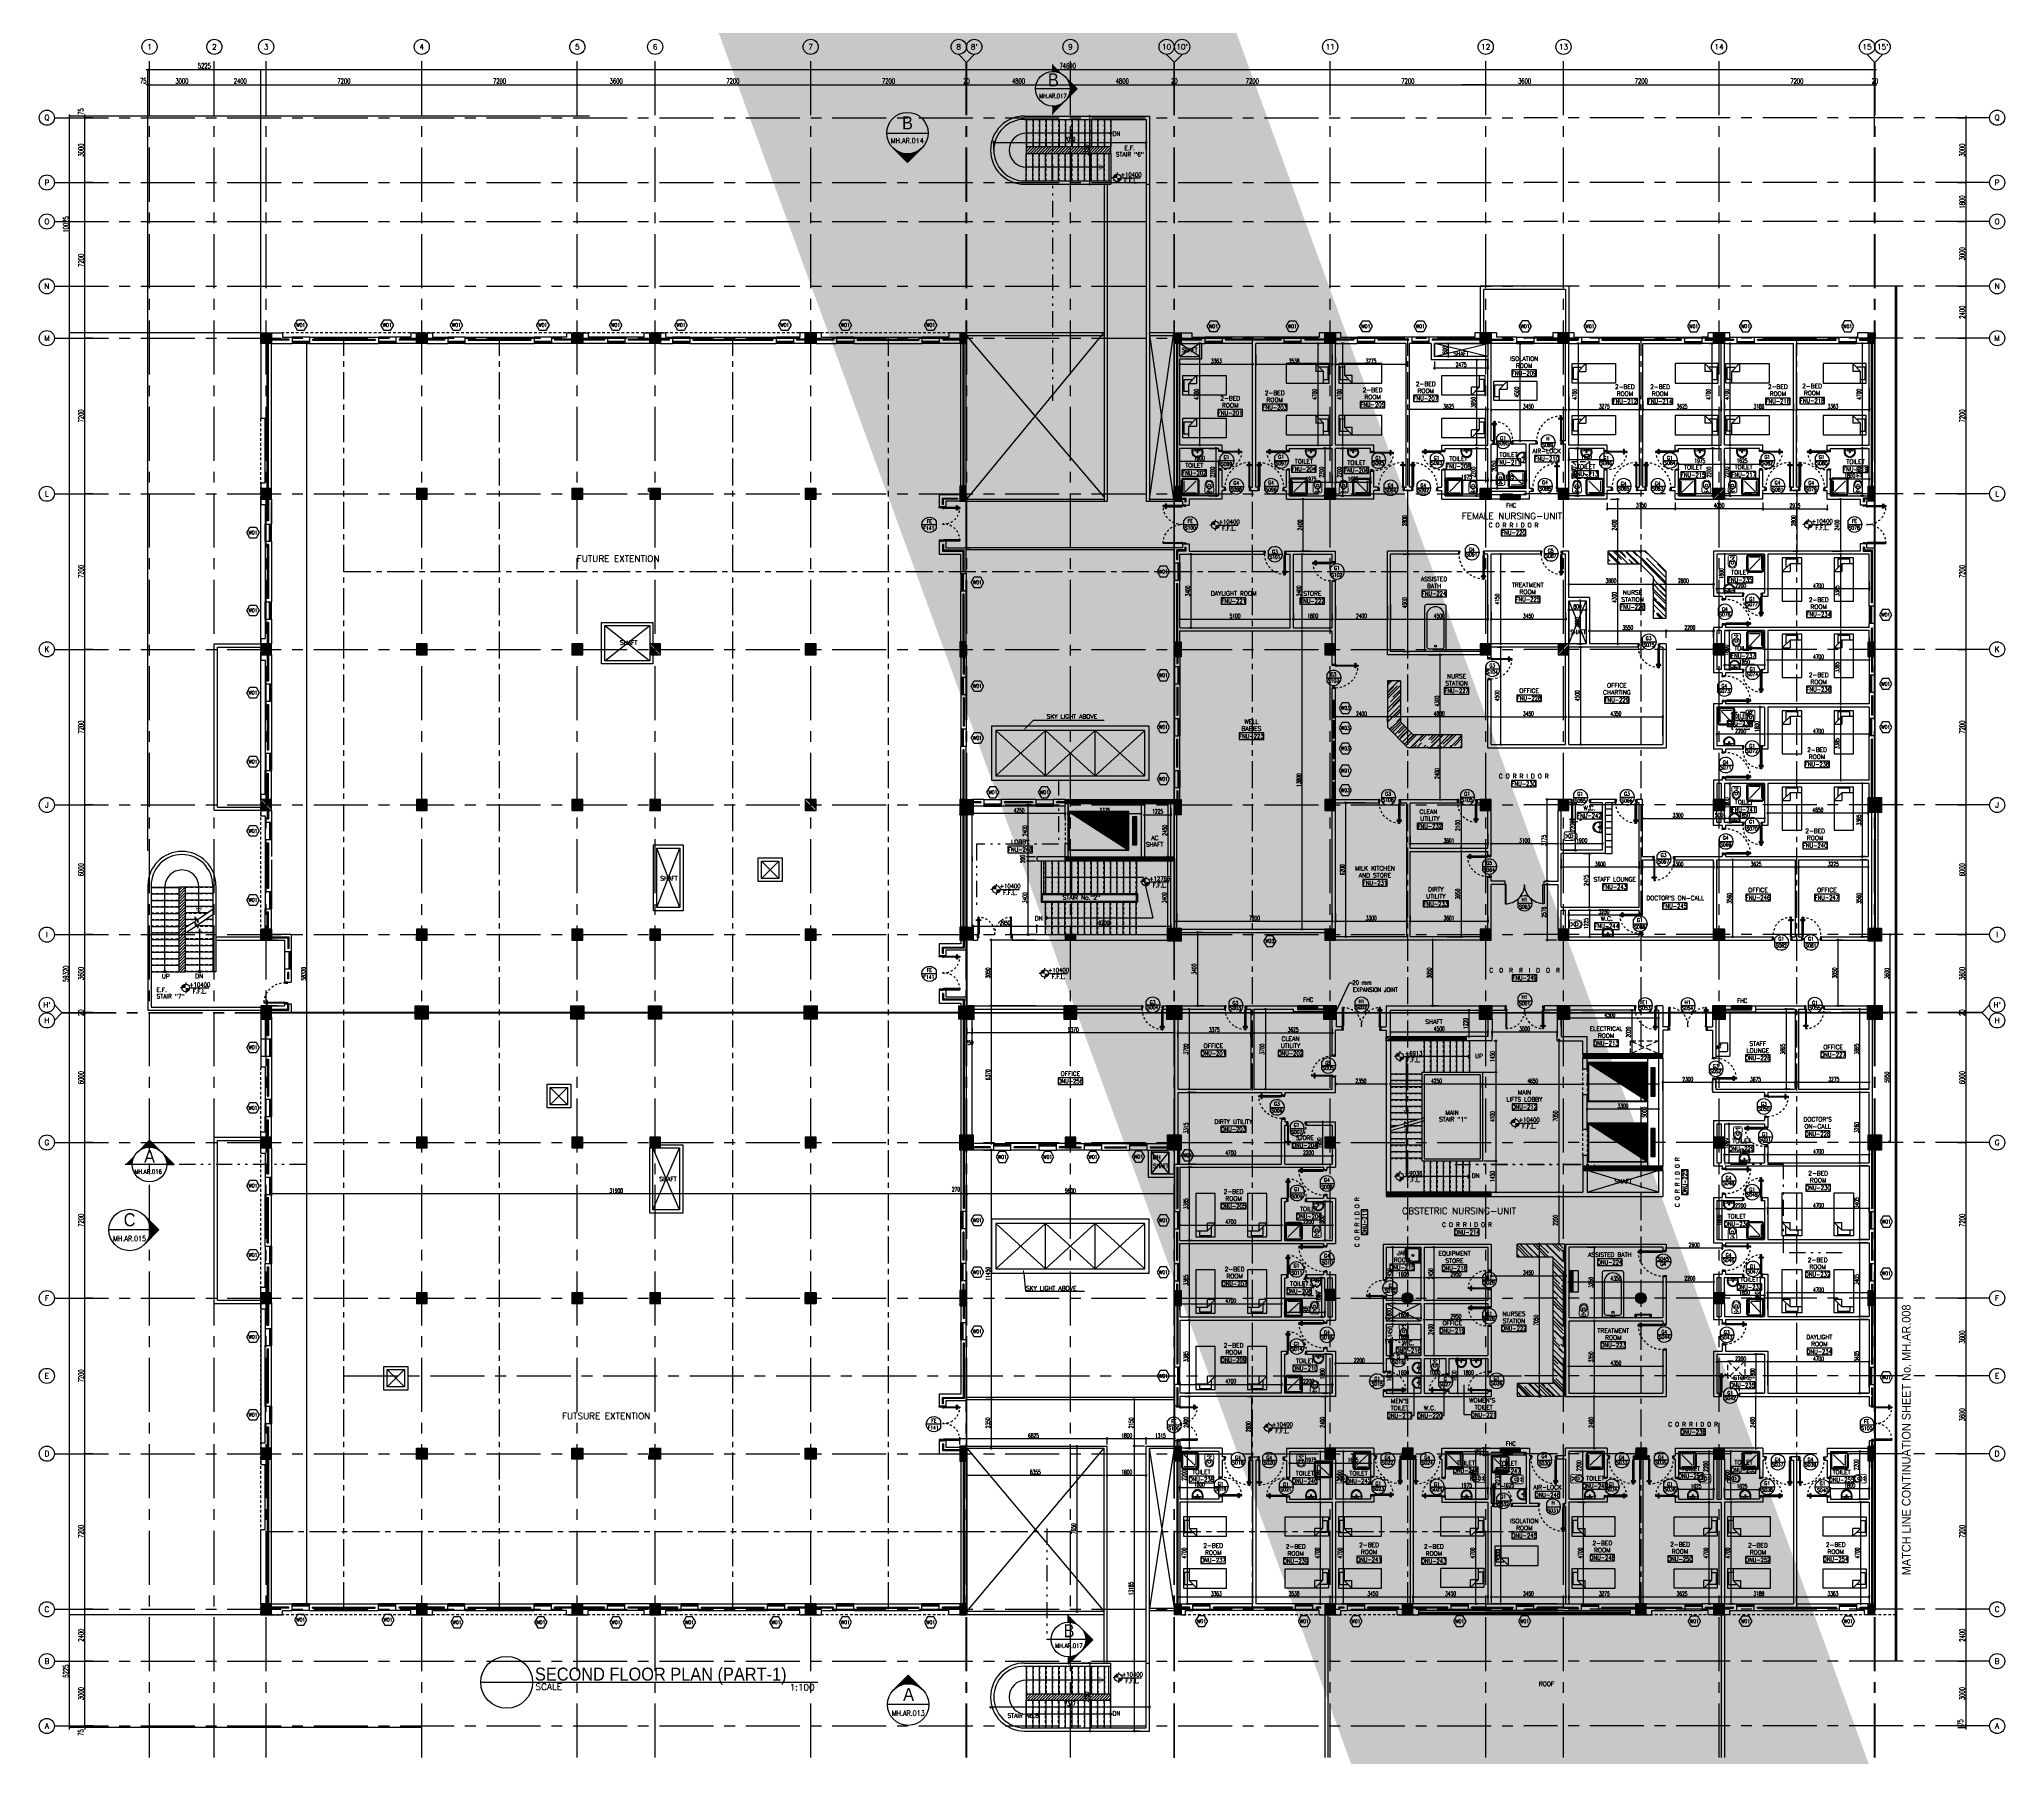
# Model space of a CAD drawing. Extents: x 88808.2 to 88899.2, y 39921.6 to 40001.1.
import ezdxf
from ezdxf.enums import TextEntityAlignment as Align

# ---------------------------------------------------------------- set-up
doc = ezdxf.new("R2010")
doc.units = 0
doc.header["$MEASUREMENT"] = 0
doc.header["$PDMODE"] = 34
for name, pattern in [('2DASHES', [1.7, 0.75, -0.25, 0.1, -0.25, 0.1, -0.25]), ('CENTER', [2, 1.25, -0.25, 0.25, -0.25]), ('CENTER2', [1.125, 0.75, -0.125, 0.125, -0.125]), ('CENTERX2', [4, 2.5, -0.5, 0.5, -0.5]), ('DASHED', [0.75, 0.5, -0.25]), ('HIDDEN', [0.375, 0.25, -0.125]), ('HIDDEN2', [0.1875, 0.125, -0.0625])]:
    doc.linetypes.add(name, pattern=pattern)
doc.layers.get('0').update_dxf_attribs({"linetype": 'CONTINUOUS'})
doc.layers.get('DEFPOINTS').update_dxf_attribs({"linetype": 'CONTINUOUS'})
for name, color, linetype in [('A-FUR-ACCES', 11, 'CONTINUOUS'), ('AX', 6, 'CONTINUOUS'), ('AX-CR', 2, 'CONTINUOUS'), ('AX-DIM', 4, 'CONTINUOUS'), ('AX-TXT', 2, 'CONTINUOUS'), ('AXES', 11, 'CENTERX2'), ('AXES1', 11, 'CENTER'), ('COL', 2, 'CONTINUOUS'), ('COUNTER', 3, 'CONTINUOUS'), ('DIM', 4, 'CONTINUOUS'), ('DOOR', 7, 'CONTINUOUS'), ('DOOR-CR', 4, 'CONTINUOUS'), ('DOOR-NO', 3, 'CONTINUOUS'), ('EJ', 9, 'CONTINUOUS'), ('ele', 7, 'CONTINUOUS'), ('ELEV', 2, 'CONTINUOUS'), ('FHC', 4, 'CONTINUOUS'), ('FIX', 3, 'CONTINUOUS'), ('FUR', 4, 'CONTINUOUS'), ('HAT', 8, 'CONTINUOUS'), ('Hatch', 11, 'CONTINUOUS'), ('HIDDEN', 9, 'HIDDEN2'), ('IND-ES', 6, 'CONTINUOUS'), ('IND-ES-L', 6, '2DASHES'), ('IND-ES-TXT', 4, 'CONTINUOUS'), ('INSUL', 4, 'CONTINUOUS'), ('LEV-PL', 7, 'CONTINUOUS'), ('LIFTS', 7, 'CONTINUOUS'), ('Locker', 7, 'CONTINUOUS'), ('ME-FIX', 7, 'CONTINUOUS'), ('PROJ-L', 3, 'CONTINUOUS'), ('RM-BOX', 4, 'CONTINUOUS'), ('RM-IND', 7, 'CONTINUOUS'), ('RM-NAME', 2, 'CONTINUOUS'), ('RM-NO', 2, 'CONTINUOUS'), ('ROOF', 7, 'CONTINUOUS'), ('SEC-MRK', 7, 'CONTINUOUS'), ('SHAFT', 4, 'CONTINUOUS'), ('SHAFTS', 3, 'CONTINUOUS'), ('SkyLight', 7, 'CONTINUOUS'), ('STR', 5, 'CONTINUOUS'), ('STR-H', 8, 'HIDDEN2'), ('TEXT', 6, 'CONTINUOUS'), ('TITLETEXT', 7, 'CONTINUOUS'), ('TXT1', 2, 'CONTINUOUS'), ('WALL', 2, 'CONTINUOUS'), ('WIN', 3, 'CONTINUOUS'), ('WIN-BOX', 3, 'CONTINUOUS'), ('WIN-NO', 5, 'CONTINUOUS')]:
    doc.layers.add(name, color=color, linetype=linetype)
doc.styles.add('DIM7', font='simplex.shx', dxfattribs={"width": 0.8})
doc.styles.add('ROMANC', font='romanc', dxfattribs={"height": 0.1})
doc.styles.add('ROMANS', font='ROMANS.shx', dxfattribs={"width": 0.6})
doc.styles.add('S', font='ROMANS.SHX')
doc.styles.add('S5', font='simplex.shx', dxfattribs={"width": 0.77})
doc.styles.add('TTXT', font='swisse.ttf', dxfattribs={"width": 0.6})
doc.dimstyles.new('DIM-OUT', dxfattribs={"dimscale": 0, "dimtxt": 0.24, "dimasz": 0.08, "dimexe": 0.02, "dimexo": 0.02, "dimgap": 0.05, "dimtad": 1, "dimdec": 0, "dimlfac": 1000, "dimzin": 0, "dimdsep": 46, "dimtxsty": 'ROMANS', "dimblk1": 'ARCHTICK', "dimblk2": 'ARCHTICK', "dimsah": 1, "dimcen": 0.01, "dimdle": 0.08, "dimclrd": 4, "dimclre": 4, "dimclrt": 2, "dimadec": 0, "dimazin": 0, "dimtp": 2, "dimtm": 2, "dimtfac": 0.114286, "dimtdec": 0, "dimtix": 1, "dimtmove": 2, "dimatfit": 3, "dimldrblk": 'ARCHTICK', "dimfxl": 0, "dimtolj": 1, "dimtzin": 0, "dimarcsym": 0})
doc.dimstyles.new('STANDARD in', dxfattribs={"dimtxt": 0.2, "dimasz": 0.1, "dimexe": 0.07, "dimexo": 0.07, "dimgap": 0.05, "dimtad": 1, "dimdec": 0, "dimlfac": 1000, "dimzin": 0, "dimdsep": 46, "dimtxsty": 'ROMANS', "dimblk": 'ARCHTICK', "dimcen": 0.05, "dimdle": 0.05, "dimclrd": 4, "dimclre": 4, "dimclrt": 2, "dimadec": 0, "dimazin": 0, "dimtfac": 1, "dimtdec": 0, "dimtmove": 2, "dimatfit": 3, "dimfxl": 0, "dimtolj": 1, "dimtzin": 0, "dimarcsym": 0})
pattern_1 = [(135, (89151.66644, 39904.688557), (0.0265165043, 0.0265165043), [])]
pattern_2 = [(135, (89151.66644, 39905.008557), (0.0265165043, 0.0265165043), [])]

# ---------------------------------------------------------------- blocks, each defined once
blk = doc.blocks.new('DD1')
at = {"layer": 'DOOR-CR'}
blk.add_line((-308, 0), (353, 0), dxfattribs=at)
blk.add_lwpolyline([(-308, -173, 3.820224), (-308, 173)], format="xyb", close=True, dxfattribs=at)
at = {"layer": 'DOOR-NO', "style": 'ROMANS', "width": 0.8}
for tag, p in [('G', (0, 142)), ('000', (0, -141))]:
    blk.add_attdef(tag, text='', height=204, dxfattribs=at).set_placement(p, align=Align.MIDDLE)
blk = doc.blocks.new('RM1')
at = {"layer": 'RM-BOX'}
blk.add_lwpolyline([(570, -200), (-570, -200), (-570, -500), (570, -500)], close=True, dxfattribs=at)
at = {"layer": 'RM-NAME', "style": 'ROMANS'}
for tag, p in [('ROOMNAME1', (0, 324)), ('ROOMNAME2', (0, 0))]:
    blk.add_attdef(tag, text='', height=200, dxfattribs=at).set_placement(p, align=Align.MIDDLE)
at = {"layer": 'RM-NO', "style": 'ROMANS', "width": 0.8}
blk.add_attdef('ROOMNO', text='', height=200, dxfattribs=at).set_placement((0, -350), align=Align.MIDDLE)
blk = doc.blocks.new('_ARCHTICK')
at = {"color": 0, "linetype": 'ByBlock', "const_width": 0.15}
blk.add_lwpolyline([(-0.5, -0.5), (0.5, 0.5)], dxfattribs=at)
blk = doc.blocks.new('*D317')
at = {"layer": 'DEFPOINTS', "color": 0, "linetype": 'Continuous'}
for p in [(88886.22, 39965.294), (88886.22, 39965.072), (88888.07, 39965.294)]:
    blk.add_point(p, dxfattribs=at)
at = {"layer": 'DIM', "color": 4, "linetype": 'Continuous', "lineweight": -2}
for p, q in [((88888.12, 39965.072), (88886.17, 39965.072)), ((88886.22, 39965.224), (88886.22, 39965.002)), ((88888.07, 39965.224), (88888.07, 39965.002))]:
    blk.add_line(p, q, dxfattribs=at)
at = {"layer": 'DIM', "color": 4, "linetype": 'Continuous', "lineweight": -2, "xscale": 0.1, "yscale": 0.1, "zscale": 0.1, "rotation": 180}
blk.add_blockref('_ARCHTICK', (88886.22, 39965.072), dxfattribs=at)
at = {"layer": 'DIM', "color": 4, "linetype": 'Continuous', "lineweight": -2, "xscale": 0.1, "yscale": 0.1, "zscale": 0.1}
blk.add_blockref('_ARCHTICK', (88888.07, 39965.072), dxfattribs=at)
at = {"layer": 'DIM', "color": 2, "linetype": 'Continuous', "insert": (88887.145, 39965.222), "char_height": 0.2, "attachment_point": 5, "style": 'ROMANS'}
blk.add_mtext('\\A1;1850', dxfattribs=at)
blk = doc.blocks.new('*D328')
at = {"layer": 'DEFPOINTS', "color": 0, "linetype": 'Continuous'}
for p in [(88885.72, 39965.073), (88885.72, 39964.854), (88882.42, 39964.691)]:
    blk.add_point(p, dxfattribs=at)
at = {"layer": 'DIM', "color": 4, "linetype": 'Continuous', "lineweight": -2}
for p, q in [((88882.37, 39965.073), (88885.77, 39965.073)), ((88882.42, 39964.761), (88882.42, 39965.143)), ((88885.72, 39964.924), (88885.72, 39965.143))]:
    blk.add_line(p, q, dxfattribs=at)
at = {"layer": 'DIM', "color": 4, "linetype": 'Continuous', "lineweight": -2, "xscale": 0.1, "yscale": 0.1, "zscale": 0.1, "rotation": 180}
blk.add_blockref('_ARCHTICK', (88882.42, 39965.073), dxfattribs=at)
at = {"layer": 'DIM', "color": 4, "linetype": 'Continuous', "lineweight": -2, "xscale": 0.1, "yscale": 0.1, "zscale": 0.1}
blk.add_blockref('_ARCHTICK', (88885.72, 39965.073), dxfattribs=at)
at = {"layer": 'DIM', "color": 2, "linetype": 'Continuous', "insert": (88884.07, 39965.223), "char_height": 0.2, "attachment_point": 5, "style": 'ROMANS'}
blk.add_mtext('\\A1;3300', dxfattribs=at)
blk = doc.blocks.new('*D329')
at = {"layer": 'DEFPOINTS', "color": 0, "linetype": 'Continuous'}
for p in [(88885.72, 39965.021), (88886.22, 39965.073), (88886.22, 39965.021)]:
    blk.add_point(p, dxfattribs=at)
at = {"layer": 'DIM', "color": 4, "linetype": 'Continuous', "lineweight": -2}
for p, q in [((88885.67, 39965.073), (88886.27, 39965.073)), ((88885.72, 39965.091), (88885.72, 39965.143)), ((88886.22, 39965.091), (88886.22, 39965.143))]:
    blk.add_line(p, q, dxfattribs=at)
at = {"layer": 'DIM', "color": 4, "linetype": 'Continuous', "lineweight": -2, "xscale": 0.1, "yscale": 0.1, "zscale": 0.1, "rotation": 180}
blk.add_blockref('_ARCHTICK', (88885.72, 39965.073), dxfattribs=at)
at = {"layer": 'DIM', "color": 4, "linetype": 'Continuous', "lineweight": -2, "xscale": 0.1, "yscale": 0.1, "zscale": 0.1}
blk.add_blockref('_ARCHTICK', (88886.22, 39965.073), dxfattribs=at)
at = {"layer": 'DIM', "color": 2, "linetype": 'Continuous', "insert": (88885.97, 39965.223), "char_height": 0.2, "attachment_point": 5, "style": 'ROMANS'}
blk.add_mtext('\\A1;500', dxfattribs=at)
blk = doc.blocks.new('*D324')
at = {"layer": 'DEFPOINTS', "color": 0, "linetype": 'Continuous'}
for p in [(88879.608, 39963.45), (88879.97, 39963.45), (88879.608, 39960.975)]:
    blk.add_point(p, dxfattribs=at)
at = {"layer": 'DIM', "color": 4, "linetype": 'Continuous', "lineweight": -2}
for p, q in [((88879.678, 39963.45), (88880.04, 39963.45)), ((88879.97, 39960.925), (88879.97, 39963.5)), ((88879.678, 39960.975), (88880.04, 39960.975))]:
    blk.add_line(p, q, dxfattribs=at)
at = {"layer": 'DIM', "color": 4, "linetype": 'Continuous', "lineweight": -2, "xscale": 0.1, "yscale": 0.1, "zscale": 0.1}
for p, rotation in [((88879.97, 39963.45), 90), ((88879.97, 39960.975), 270)]:
    blk.add_blockref('_ARCHTICK', p, dxfattribs=dict(at, rotation=rotation))
at = {"layer": 'DIM', "color": 2, "linetype": 'Continuous', "insert": (88879.82, 39962.212), "char_height": 0.2, "attachment_point": 5, "rotation": 90, "style": 'ROMANS'}
blk.add_mtext('\\A1;2475', dxfattribs=at)
blk = doc.blocks.new('*D323')
at = {"layer": 'DEFPOINTS', "color": 0, "linetype": 'Continuous'}
for p in [(88879.97, 39960.825), (88879.97, 39959.6), (88879.97, 39959.6)]:
    blk.add_point(p, dxfattribs=at)
at = {"layer": 'DIM', "color": 4, "linetype": 'Continuous', "lineweight": -2}
blk.add_line((88879.97, 39960.875), (88879.97, 39959.55), dxfattribs=at)
at = {"layer": 'DIM', "color": 4, "linetype": 'Continuous', "lineweight": -2, "xscale": 0.1, "yscale": 0.1, "zscale": 0.1}
for p, rotation in [((88879.97, 39960.825), 90), ((88879.97, 39959.6), 270)]:
    blk.add_blockref('_ARCHTICK', p, dxfattribs=dict(at, rotation=rotation))
at = {"layer": 'DIM', "color": 2, "linetype": 'Continuous', "insert": (88879.82, 39960.212), "char_height": 0.2, "attachment_point": 5, "rotation": 90, "style": 'ROMANS'}
blk.add_mtext('\\A1;1225', dxfattribs=at)
blk = doc.blocks.new('*D245')
at = {"layer": 'DEFPOINTS', "color": 0, "linetype": 'Continuous'}
for p in [(88873.47, 39939.771), (88875.27, 39939.771), (88875.27, 39939.286)]:
    blk.add_point(p, dxfattribs=at)
at = {"layer": 'DIM', "color": 4, "linetype": 'Continuous', "lineweight": -2}
for p, q in [((88873.42, 39939.286), (88875.32, 39939.286)), ((88873.47, 39939.701), (88873.47, 39939.216)), ((88875.27, 39939.701), (88875.27, 39939.216))]:
    blk.add_line(p, q, dxfattribs=at)
at = {"layer": 'DIM', "color": 4, "linetype": 'Continuous', "lineweight": -2, "xscale": 0.1, "yscale": 0.1, "zscale": 0.1, "rotation": 180}
blk.add_blockref('_ARCHTICK', (88873.47, 39939.286), dxfattribs=at)
at = {"layer": 'DIM', "color": 4, "linetype": 'Continuous', "lineweight": -2, "xscale": 0.1, "yscale": 0.1, "zscale": 0.1}
blk.add_blockref('_ARCHTICK', (88875.27, 39939.286), dxfattribs=at)
at = {"layer": 'DIM', "color": 2, "linetype": 'Continuous', "insert": (88874.37, 39939.436), "char_height": 0.2, "attachment_point": 5, "style": 'ROMANS'}
blk.add_mtext('\\A1;1800', dxfattribs=at)
blk = doc.blocks.new('*D244')
at = {"layer": 'DEFPOINTS', "color": 0, "linetype": 'Continuous'}
for p in [(88872.32, 39939.771), (88873.32, 39939.771), (88873.32, 39939.286)]:
    blk.add_point(p, dxfattribs=at)
at = {"layer": 'DIM', "color": 4, "linetype": 'Continuous', "lineweight": -2}
for p, q in [((88872.27, 39939.286), (88873.37, 39939.286)), ((88872.32, 39939.701), (88872.32, 39939.216)), ((88873.32, 39939.701), (88873.32, 39939.216))]:
    blk.add_line(p, q, dxfattribs=at)
at = {"layer": 'DIM', "color": 4, "linetype": 'Continuous', "lineweight": -2, "xscale": 0.1, "yscale": 0.1, "zscale": 0.1, "rotation": 180}
blk.add_blockref('_ARCHTICK', (88872.32, 39939.286), dxfattribs=at)
at = {"layer": 'DIM', "color": 4, "linetype": 'Continuous', "lineweight": -2, "xscale": 0.1, "yscale": 0.1, "zscale": 0.1}
blk.add_blockref('_ARCHTICK', (88873.32, 39939.286), dxfattribs=at)
at = {"layer": 'DIM', "color": 2, "linetype": 'Continuous', "insert": (88872.82, 39939.436), "char_height": 0.2, "attachment_point": 5, "style": 'ROMANS'}
blk.add_mtext('\\A1;1000', dxfattribs=at)
blk = doc.blocks.new('*D243')
at = {"layer": 'DEFPOINTS', "color": 0, "linetype": 'Continuous'}
for p in [(88870.57, 39939.303), (88872.17, 39939.685), (88872.17, 39939.286)]:
    blk.add_point(p, dxfattribs=at)
at = {"layer": 'DIM', "color": 4, "linetype": 'Continuous', "lineweight": -2}
for p, q in [((88870.52, 39939.286), (88872.22, 39939.286)), ((88872.17, 39939.615), (88872.17, 39939.216)), ((88870.57, 39939.233), (88870.57, 39939.216))]:
    blk.add_line(p, q, dxfattribs=at)
at = {"layer": 'DIM', "color": 4, "linetype": 'Continuous', "lineweight": -2, "xscale": 0.1, "yscale": 0.1, "zscale": 0.1, "rotation": 180}
blk.add_blockref('_ARCHTICK', (88870.57, 39939.286), dxfattribs=at)
at = {"layer": 'DIM', "color": 4, "linetype": 'Continuous', "lineweight": -2, "xscale": 0.1, "yscale": 0.1, "zscale": 0.1}
blk.add_blockref('_ARCHTICK', (88872.17, 39939.286), dxfattribs=at)
at = {"layer": 'DIM', "color": 2, "linetype": 'Continuous', "insert": (88871.37, 39939.436), "char_height": 0.2, "attachment_point": 5, "style": 'ROMANS'}
blk.add_mtext('\\A1;1600', dxfattribs=at)
blk = doc.blocks.new('*D241')
at = {"layer": 'DEFPOINTS', "color": 0, "linetype": 'Continuous'}
for p in [(88870.57, 39940.945), (88870.57, 39940.716), (88872.17, 39940.716)]:
    blk.add_point(p, dxfattribs=at)
at = {"layer": 'DIM', "color": 4, "linetype": 'Continuous', "lineweight": -2}
for p, q in [((88872.22, 39940.945), (88870.52, 39940.945)), ((88870.57, 39940.786), (88870.57, 39941.015)), ((88872.17, 39940.786), (88872.17, 39941.015))]:
    blk.add_line(p, q, dxfattribs=at)
at = {"layer": 'DIM', "color": 4, "linetype": 'Continuous', "lineweight": -2, "xscale": 0.1, "yscale": 0.1, "zscale": 0.1, "rotation": 180}
blk.add_blockref('_ARCHTICK', (88870.57, 39940.945), dxfattribs=at)
at = {"layer": 'DIM', "color": 4, "linetype": 'Continuous', "lineweight": -2, "xscale": 0.1, "yscale": 0.1, "zscale": 0.1}
blk.add_blockref('_ARCHTICK', (88872.17, 39940.945), dxfattribs=at)
at = {"layer": 'DIM', "color": 2, "linetype": 'Continuous', "insert": (88871.37, 39941.095), "char_height": 0.2, "attachment_point": 5, "style": 'ROMANS'}
blk.add_mtext('\\A1;1600', dxfattribs=at)
blk = doc.blocks.new('*D378')
at = {"layer": 'AX-DIM', "color": 4, "lineweight": -2}
for p, q in [((88818.4, 39999.728), (88893.25, 39999.728)), ((88818.48, 39999.348), (88818.48, 39999.748)), ((88893.17, 39996.657), (88893.17, 39999.748))]:
    blk.add_line(p, q, dxfattribs=at)
at = {"layer": 'DEFPOINTS', "color": 0}
for p in [(88818.48, 39999.328), (88893.17, 39999.728), (88893.17, 39996.637)]:
    blk.add_point(p, dxfattribs=at)
at = {"layer": 'AX-DIM', "color": 4, "lineweight": -2, "xscale": 0.08, "yscale": 0.08, "zscale": 0.08, "rotation": 180}
blk.add_blockref('_ARCHTICK', (88818.48, 39999.728), dxfattribs=at)
at = {"layer": 'AX-DIM', "color": 4, "lineweight": -2, "xscale": 0.08, "yscale": 0.08, "zscale": 0.08}
blk.add_blockref('_ARCHTICK', (88893.17, 39999.728), dxfattribs=at)
at = {"layer": 'AX-DIM', "color": 2, "insert": (88855.825, 39999.898), "char_height": 0.24, "attachment_point": 5, "style": 'ROMANS'}
blk.add_mtext('\\A1;74690', dxfattribs=at)
blk = doc.blocks.new('*D50')
at = {"layer": 'AX-DIM', "color": 4, "lineweight": -2}
for p, q in [((88875.09, 39999.028), (88878.85, 39999.028)), ((88875.17, 39998.648), (88875.17, 39999.048)), ((88878.77, 39998.648), (88878.77, 39999.048))]:
    blk.add_line(p, q, dxfattribs=at)
at = {"layer": 'DEFPOINTS', "color": 0}
for p in [(88875.17, 39998.628), (88878.77, 39999.028), (88878.77, 39998.628)]:
    blk.add_point(p, dxfattribs=at)
at = {"layer": 'AX-DIM', "color": 4, "lineweight": -2, "xscale": 0.08, "yscale": 0.08, "zscale": 0.08, "rotation": 180}
blk.add_blockref('_ARCHTICK', (88875.17, 39999.028), dxfattribs=at)
at = {"layer": 'AX-DIM', "color": 4, "lineweight": -2, "xscale": 0.08, "yscale": 0.08, "zscale": 0.08}
blk.add_blockref('_ARCHTICK', (88878.77, 39999.028), dxfattribs=at)
at = {"layer": 'AX-DIM', "color": 2, "insert": (88876.97, 39999.198), "char_height": 0.24, "attachment_point": 5, "style": 'ROMANS'}
blk.add_mtext('\\A1;3600', dxfattribs=at)
blk = doc.blocks.new('*D92')
at = {"layer": 'AX-DIM', "color": 4, "lineweight": -2}
for p, q in [((88818.46, 39987.55), (88809.61, 39987.55)), ((88809.63, 39928.15), (88809.63, 39987.63)), ((88818.46, 39928.23), (88809.61, 39928.23))]:
    blk.add_line(p, q, dxfattribs=at)
at = {"layer": 'DEFPOINTS', "color": 0}
for p in [(88809.63, 39987.55), (88818.48, 39987.55), (88818.48, 39928.23)]:
    blk.add_point(p, dxfattribs=at)
at = {"layer": 'AX-DIM', "color": 4, "lineweight": -2, "xscale": 0.08, "yscale": 0.08, "zscale": 0.08}
for p, rotation in [((88809.63, 39987.55), 90), ((88809.63, 39928.23), 270)]:
    blk.add_blockref('_ARCHTICK', p, dxfattribs=dict(at, rotation=rotation))
at = {"layer": 'AX-DIM', "color": 2, "insert": (88809.46, 39957.89), "char_height": 0.24, "attachment_point": 5, "rotation": 90, "style": 'ROMANS'}
blk.add_mtext('\\A1;59320', dxfattribs=at)
blk = doc.blocks.new('*D100')
at = {"layer": 'AX-DIM', "color": 4, "lineweight": -2}
for p, q in [((88810.71, 39959.7), (88810.31, 39959.7)), ((88810.33, 39956.02), (88810.33, 39959.78)), ((88810.71, 39956.1), (88810.31, 39956.1))]:
    blk.add_line(p, q, dxfattribs=at)
at = {"layer": 'DEFPOINTS', "color": 0}
for p in [(88810.33, 39959.7), (88810.73, 39959.7), (88810.73, 39956.1)]:
    blk.add_point(p, dxfattribs=at)
at = {"layer": 'AX-DIM', "color": 4, "lineweight": -2, "xscale": 0.08, "yscale": 0.08, "zscale": 0.08}
for p, rotation in [((88810.33, 39959.7), 90), ((88810.33, 39956.1), 270)]:
    blk.add_blockref('_ARCHTICK', p, dxfattribs=dict(at, rotation=rotation))
at = {"layer": 'AX-DIM', "color": 2, "insert": (88810.16, 39957.9), "char_height": 0.24, "attachment_point": 5, "rotation": 90, "style": 'ROMANS'}
blk.add_mtext('\\A1;3600', dxfattribs=at)
blk = doc.blocks.new('*D72')
at = {"layer": 'AX-DIM', "color": 4, "lineweight": -2}
for p, q in [((88875.09, 39999.028), (88878.85, 39999.028)), ((88875.17, 39998.648), (88875.17, 39999.048)), ((88878.77, 39998.648), (88878.77, 39999.048))]:
    blk.add_line(p, q, dxfattribs=at)
at = {"layer": 'DEFPOINTS', "color": 0}
for p in [(88875.17, 39998.628), (88878.77, 39999.028), (88878.77, 39998.628)]:
    blk.add_point(p, dxfattribs=at)
at = {"layer": 'AX-DIM', "color": 4, "lineweight": -2, "xscale": 0.08, "yscale": 0.08, "zscale": 0.08, "rotation": 180}
blk.add_blockref('_ARCHTICK', (88875.17, 39999.028), dxfattribs=at)
at = {"layer": 'AX-DIM', "color": 4, "lineweight": -2, "xscale": 0.08, "yscale": 0.08, "zscale": 0.08}
blk.add_blockref('_ARCHTICK', (88878.77, 39999.028), dxfattribs=at)
at = {"layer": 'AX-DIM', "color": 2, "insert": (88876.97, 39999.198), "char_height": 0.24, "attachment_point": 5, "style": 'ROMANS'}
blk.add_mtext('\\A1;3600', dxfattribs=at)
blk = doc.blocks.new('*D73')
at = {"layer": 'AX-DIM', "color": 4, "lineweight": -2}
for p, q in [((88875.09, 39999.028), (88878.85, 39999.028)), ((88875.17, 39998.648), (88875.17, 39999.048)), ((88878.77, 39998.648), (88878.77, 39999.048))]:
    blk.add_line(p, q, dxfattribs=at)
at = {"layer": 'DEFPOINTS', "color": 0}
for p in [(88875.17, 39998.628), (88878.77, 39999.028), (88878.77, 39998.628)]:
    blk.add_point(p, dxfattribs=at)
at = {"layer": 'AX-DIM', "color": 4, "lineweight": -2, "xscale": 0.08, "yscale": 0.08, "zscale": 0.08, "rotation": 180}
blk.add_blockref('_ARCHTICK', (88875.17, 39999.028), dxfattribs=at)
at = {"layer": 'AX-DIM', "color": 4, "lineweight": -2, "xscale": 0.08, "yscale": 0.08, "zscale": 0.08}
blk.add_blockref('_ARCHTICK', (88878.77, 39999.028), dxfattribs=at)
at = {"layer": 'AX-DIM', "color": 2, "insert": (88876.97, 39999.198), "char_height": 0.24, "attachment_point": 5, "style": 'ROMANS'}
blk.add_mtext('\\A1;3600', dxfattribs=at)
blk = doc.blocks.new('*D71')
at = {"layer": 'AX-DIM', "color": 4, "lineweight": -2}
for p, q in [((88860.75, 39999.028), (88860.67, 39999.028)), ((88860.75, 39998.648), (88860.75, 39999.048)), ((88860.75, 39999.028), (88860.77, 39999.028)), ((88860.77, 39998.648), (88860.77, 39999.048)), ((88860.77, 39999.028), (88860.85, 39999.028))]:
    blk.add_line(p, q, dxfattribs=at)
at = {"layer": 'DEFPOINTS', "color": 0}
for p in [(88860.75, 39998.628), (88860.77, 39999.028), (88860.77, 39998.628)]:
    blk.add_point(p, dxfattribs=at)
at = {"layer": 'AX-DIM', "color": 4, "lineweight": -2, "xscale": 0.08, "yscale": 0.08, "zscale": 0.08}
blk.add_blockref('_ARCHTICK', (88860.75, 39999.028), dxfattribs=at)
at = {"layer": 'AX-DIM', "color": 4, "lineweight": -2, "xscale": 0.08, "yscale": 0.08, "zscale": 0.08, "rotation": 180}
blk.add_blockref('_ARCHTICK', (88860.77, 39999.028), dxfattribs=at)
at = {"layer": 'AX-DIM', "color": 2, "insert": (88860.76, 39999.198), "char_height": 0.24, "attachment_point": 5, "style": 'ROMANS'}
blk.add_mtext('\\A1;20', dxfattribs=at)
blk = doc.blocks.new('*D70')
at = {"layer": 'AX-DIM', "color": 4, "lineweight": -2}
for p, q in [((88860.69, 39999.028), (88868.05, 39999.028)), ((88860.77, 39998.648), (88860.77, 39999.048)), ((88867.97, 39998.648), (88867.97, 39999.048))]:
    blk.add_line(p, q, dxfattribs=at)
at = {"layer": 'DEFPOINTS', "color": 0}
for p in [(88860.77, 39998.628), (88867.97, 39999.028), (88867.97, 39998.628)]:
    blk.add_point(p, dxfattribs=at)
at = {"layer": 'AX-DIM', "color": 4, "lineweight": -2, "xscale": 0.08, "yscale": 0.08, "zscale": 0.08, "rotation": 180}
blk.add_blockref('_ARCHTICK', (88860.77, 39999.028), dxfattribs=at)
at = {"layer": 'AX-DIM', "color": 4, "lineweight": -2, "xscale": 0.08, "yscale": 0.08, "zscale": 0.08}
blk.add_blockref('_ARCHTICK', (88867.97, 39999.028), dxfattribs=at)
at = {"layer": 'AX-DIM', "color": 2, "insert": (88864.37, 39999.198), "char_height": 0.24, "attachment_point": 5, "style": 'ROMANS'}
blk.add_mtext('\\A1;7200', dxfattribs=at)
blk = doc.blocks.new('*D90')
at = {"layer": 'AX-DIM', "color": 4, "lineweight": -2}
for p, q in [((88851.13, 39999.028), (88851.05, 39999.028)), ((88851.13, 39998.648), (88851.13, 39999.048)), ((88851.13, 39999.028), (88851.15, 39999.028)), ((88851.15, 39998.648), (88851.15, 39999.048)), ((88851.15, 39999.028), (88851.23, 39999.028))]:
    blk.add_line(p, q, dxfattribs=at)
at = {"layer": 'DEFPOINTS', "color": 0}
for p in [(88851.13, 39998.628), (88851.15, 39999.028), (88851.15, 39998.628)]:
    blk.add_point(p, dxfattribs=at)
at = {"layer": 'AX-DIM', "color": 4, "lineweight": -2, "xscale": 0.08, "yscale": 0.08, "zscale": 0.08}
blk.add_blockref('_ARCHTICK', (88851.13, 39999.028), dxfattribs=at)
at = {"layer": 'AX-DIM', "color": 4, "lineweight": -2, "xscale": 0.08, "yscale": 0.08, "zscale": 0.08, "rotation": 180}
blk.add_blockref('_ARCHTICK', (88851.15, 39999.028), dxfattribs=at)
at = {"layer": 'AX-DIM', "color": 2, "insert": (88851.14, 39999.198), "char_height": 0.24, "attachment_point": 5, "style": 'ROMANS'}
blk.add_mtext('\\A1;20', dxfattribs=at)
blk = doc.blocks.new('*D89')
at = {"layer": 'AX-DIM', "color": 4, "lineweight": -2}
for p, q in [((88851.07, 39999.028), (88856.03, 39999.028)), ((88851.15, 39998.648), (88851.15, 39999.048)), ((88855.95, 39998.648), (88855.95, 39999.048))]:
    blk.add_line(p, q, dxfattribs=at)
at = {"layer": 'DEFPOINTS', "color": 0}
for p in [(88851.15, 39998.628), (88855.95, 39999.028), (88855.95, 39998.628)]:
    blk.add_point(p, dxfattribs=at)
at = {"layer": 'AX-DIM', "color": 4, "lineweight": -2, "xscale": 0.08, "yscale": 0.08, "zscale": 0.08, "rotation": 180}
blk.add_blockref('_ARCHTICK', (88851.15, 39999.028), dxfattribs=at)
at = {"layer": 'AX-DIM', "color": 4, "lineweight": -2, "xscale": 0.08, "yscale": 0.08, "zscale": 0.08}
blk.add_blockref('_ARCHTICK', (88855.95, 39999.028), dxfattribs=at)
at = {"layer": 'AX-DIM', "color": 2, "insert": (88853.55, 39999.198), "char_height": 0.24, "attachment_point": 5, "style": 'ROMANS'}
blk.add_mtext('\\A1;4800', dxfattribs=at)
blk = doc.blocks.new('*D88')
at = {"layer": 'AX-DIM', "color": 4, "lineweight": -2}
for p, q in [((88843.85, 39999.028), (88851.21, 39999.028)), ((88843.93, 39998.648), (88843.93, 39999.048)), ((88851.13, 39998.648), (88851.13, 39999.048))]:
    blk.add_line(p, q, dxfattribs=at)
at = {"layer": 'DEFPOINTS', "color": 0}
for p in [(88843.93, 39998.628), (88851.13, 39999.028), (88851.13, 39998.628)]:
    blk.add_point(p, dxfattribs=at)
at = {"layer": 'AX-DIM', "color": 4, "lineweight": -2, "xscale": 0.08, "yscale": 0.08, "zscale": 0.08, "rotation": 180}
blk.add_blockref('_ARCHTICK', (88843.93, 39999.028), dxfattribs=at)
at = {"layer": 'AX-DIM', "color": 4, "lineweight": -2, "xscale": 0.08, "yscale": 0.08, "zscale": 0.08}
blk.add_blockref('_ARCHTICK', (88851.13, 39999.028), dxfattribs=at)
at = {"layer": 'AX-DIM', "color": 2, "insert": (88847.53, 39999.198), "char_height": 0.24, "attachment_point": 5, "style": 'ROMANS'}
blk.add_mtext('\\A1;7200', dxfattribs=at)
blk = doc.blocks.new('*D91')
at = {"layer": 'AX-DIM', "color": 4, "lineweight": -2}
for p, q in [((88855.87, 39999.028), (88860.83, 39999.028)), ((88855.95, 39998.648), (88855.95, 39999.048)), ((88860.75, 39998.648), (88860.75, 39999.048))]:
    blk.add_line(p, q, dxfattribs=at)
at = {"layer": 'DEFPOINTS', "color": 0}
for p in [(88855.95, 39998.628), (88860.75, 39999.028), (88860.75, 39998.628)]:
    blk.add_point(p, dxfattribs=at)
at = {"layer": 'AX-DIM', "color": 4, "lineweight": -2, "xscale": 0.08, "yscale": 0.08, "zscale": 0.08, "rotation": 180}
blk.add_blockref('_ARCHTICK', (88855.95, 39999.028), dxfattribs=at)
at = {"layer": 'AX-DIM', "color": 4, "lineweight": -2, "xscale": 0.08, "yscale": 0.08, "zscale": 0.08}
blk.add_blockref('_ARCHTICK', (88860.75, 39999.028), dxfattribs=at)
at = {"layer": 'AX-DIM', "color": 2, "insert": (88858.35, 39999.198), "char_height": 0.24, "attachment_point": 5, "style": 'ROMANS'}
blk.add_mtext('\\A1;4800', dxfattribs=at)
blk = doc.blocks.new('*D69')
at = {"layer": 'AX-DIM', "color": 4, "lineweight": -2}
for p, q in [((88867.89, 39999.028), (88875.25, 39999.028)), ((88867.97, 39998.648), (88867.97, 39999.048)), ((88875.17, 39998.648), (88875.17, 39999.048))]:
    blk.add_line(p, q, dxfattribs=at)
at = {"layer": 'DEFPOINTS', "color": 0}
for p in [(88867.97, 39998.628), (88875.17, 39999.028), (88875.17, 39998.628)]:
    blk.add_point(p, dxfattribs=at)
at = {"layer": 'AX-DIM', "color": 4, "lineweight": -2, "xscale": 0.08, "yscale": 0.08, "zscale": 0.08, "rotation": 180}
blk.add_blockref('_ARCHTICK', (88867.97, 39999.028), dxfattribs=at)
at = {"layer": 'AX-DIM', "color": 4, "lineweight": -2, "xscale": 0.08, "yscale": 0.08, "zscale": 0.08}
blk.add_blockref('_ARCHTICK', (88875.17, 39999.028), dxfattribs=at)
at = {"layer": 'AX-DIM', "color": 2, "insert": (88871.57, 39999.198), "char_height": 0.24, "attachment_point": 5, "style": 'ROMANS'}
blk.add_mtext('\\A1;7200', dxfattribs=at)
blk = doc.blocks.new('*D84')
at = {"layer": 'AX-DIM', "color": 4, "lineweight": -2}
for p, q in [((88825.85, 39999.028), (88833.21, 39999.028)), ((88825.93, 39998.648), (88825.93, 39999.048)), ((88833.13, 39998.648), (88833.13, 39999.048))]:
    blk.add_line(p, q, dxfattribs=at)
at = {"layer": 'DEFPOINTS', "color": 0}
for p in [(88825.93, 39998.628), (88833.13, 39999.028), (88833.13, 39998.628)]:
    blk.add_point(p, dxfattribs=at)
at = {"layer": 'AX-DIM', "color": 4, "lineweight": -2, "xscale": 0.08, "yscale": 0.08, "zscale": 0.08, "rotation": 180}
blk.add_blockref('_ARCHTICK', (88825.93, 39999.028), dxfattribs=at)
at = {"layer": 'AX-DIM', "color": 4, "lineweight": -2, "xscale": 0.08, "yscale": 0.08, "zscale": 0.08}
blk.add_blockref('_ARCHTICK', (88833.13, 39999.028), dxfattribs=at)
at = {"layer": 'AX-DIM', "color": 2, "insert": (88829.53, 39999.198), "char_height": 0.24, "attachment_point": 5, "style": 'ROMANS'}
blk.add_mtext('\\A1;7200', dxfattribs=at)
blk = doc.blocks.new('*D87')
at = {"layer": 'AX-DIM', "color": 4, "lineweight": -2}
for p, q in [((88833.05, 39999.028), (88836.81, 39999.028)), ((88833.13, 39998.648), (88833.13, 39999.048)), ((88836.73, 39998.648), (88836.73, 39999.048))]:
    blk.add_line(p, q, dxfattribs=at)
at = {"layer": 'DEFPOINTS', "color": 0}
for p in [(88833.13, 39998.628), (88836.73, 39999.028), (88836.73, 39998.628)]:
    blk.add_point(p, dxfattribs=at)
at = {"layer": 'AX-DIM', "color": 4, "lineweight": -2, "xscale": 0.08, "yscale": 0.08, "zscale": 0.08, "rotation": 180}
blk.add_blockref('_ARCHTICK', (88833.13, 39999.028), dxfattribs=at)
at = {"layer": 'AX-DIM', "color": 4, "lineweight": -2, "xscale": 0.08, "yscale": 0.08, "zscale": 0.08}
blk.add_blockref('_ARCHTICK', (88836.73, 39999.028), dxfattribs=at)
at = {"layer": 'AX-DIM', "color": 2, "insert": (88834.93, 39999.198), "char_height": 0.24, "attachment_point": 5, "style": 'ROMANS'}
blk.add_mtext('\\A1;3600', dxfattribs=at)
blk = doc.blocks.new('*D82')
at = {"layer": 'AX-DIM', "color": 4, "lineweight": -2}
for p, q in [((88813.255, 39999.028), (88813.175, 39999.028)), ((88813.255, 39998.648), (88813.255, 39999.048)), ((88813.255, 39999.028), (88813.33, 39999.028)), ((88813.33, 39998.648), (88813.33, 39999.048)), ((88813.33, 39999.028), (88813.41, 39999.028))]:
    blk.add_line(p, q, dxfattribs=at)
at = {"layer": 'DEFPOINTS', "color": 0}
for p in [(88813.255, 39998.628), (88813.33, 39999.028), (88813.33, 39998.628)]:
    blk.add_point(p, dxfattribs=at)
at = {"layer": 'AX-DIM', "color": 4, "lineweight": -2, "xscale": 0.08, "yscale": 0.08, "zscale": 0.08}
blk.add_blockref('_ARCHTICK', (88813.255, 39999.028), dxfattribs=at)
at = {"layer": 'AX-DIM', "color": 4, "lineweight": -2, "xscale": 0.08, "yscale": 0.08, "zscale": 0.08, "rotation": 180}
blk.add_blockref('_ARCHTICK', (88813.33, 39999.028), dxfattribs=at)
at = {"layer": 'AX-DIM', "color": 2, "insert": (88813.045, 39999.203), "char_height": 0.24, "attachment_point": 5, "style": 'ROMANS'}
blk.add_mtext('\\A1;75', dxfattribs=at)
blk = doc.blocks.new('*D75')
at = {"layer": 'AX-DIM', "color": 4, "lineweight": -2}
for p, q in [((88813.25, 39999.028), (88816.41, 39999.028)), ((88813.33, 39998.648), (88813.33, 39999.048)), ((88816.33, 39998.648), (88816.33, 39999.048))]:
    blk.add_line(p, q, dxfattribs=at)
at = {"layer": 'DEFPOINTS', "color": 0}
for p in [(88813.33, 39998.628), (88816.33, 39999.028), (88816.33, 39998.628)]:
    blk.add_point(p, dxfattribs=at)
at = {"layer": 'AX-DIM', "color": 4, "lineweight": -2, "xscale": 0.08, "yscale": 0.08, "zscale": 0.08, "rotation": 180}
blk.add_blockref('_ARCHTICK', (88813.33, 39999.028), dxfattribs=at)
at = {"layer": 'AX-DIM', "color": 4, "lineweight": -2, "xscale": 0.08, "yscale": 0.08, "zscale": 0.08}
blk.add_blockref('_ARCHTICK', (88816.33, 39999.028), dxfattribs=at)
at = {"layer": 'AX-DIM', "color": 2, "insert": (88814.83, 39999.198), "char_height": 0.24, "attachment_point": 5, "style": 'ROMANS'}
blk.add_mtext('\\A1;3000', dxfattribs=at)
blk = doc.blocks.new('*D86')
at = {"layer": 'AX-DIM', "color": 4, "lineweight": -2}
for p, q in [((88816.25, 39999.028), (88818.81, 39999.028)), ((88816.33, 39998.648), (88816.33, 39999.048)), ((88818.73, 39998.648), (88818.73, 39999.048))]:
    blk.add_line(p, q, dxfattribs=at)
at = {"layer": 'DEFPOINTS', "color": 0}
for p in [(88816.33, 39998.628), (88818.73, 39999.028), (88818.73, 39998.628)]:
    blk.add_point(p, dxfattribs=at)
at = {"layer": 'AX-DIM', "color": 4, "lineweight": -2, "xscale": 0.08, "yscale": 0.08, "zscale": 0.08, "rotation": 180}
blk.add_blockref('_ARCHTICK', (88816.33, 39999.028), dxfattribs=at)
at = {"layer": 'AX-DIM', "color": 4, "lineweight": -2, "xscale": 0.08, "yscale": 0.08, "zscale": 0.08}
blk.add_blockref('_ARCHTICK', (88818.73, 39999.028), dxfattribs=at)
at = {"layer": 'AX-DIM', "color": 2, "insert": (88817.53, 39999.198), "char_height": 0.24, "attachment_point": 5, "style": 'ROMANS'}
blk.add_mtext('\\A1;2400', dxfattribs=at)
blk = doc.blocks.new('*D85')
at = {"layer": 'AX-DIM', "color": 4, "lineweight": -2}
for p, q in [((88818.65, 39999.028), (88826.01, 39999.028)), ((88818.73, 39998.648), (88818.73, 39999.048)), ((88825.93, 39998.648), (88825.93, 39999.048))]:
    blk.add_line(p, q, dxfattribs=at)
at = {"layer": 'DEFPOINTS', "color": 0}
for p in [(88818.73, 39998.628), (88825.93, 39999.028), (88825.93, 39998.628)]:
    blk.add_point(p, dxfattribs=at)
at = {"layer": 'AX-DIM', "color": 4, "lineweight": -2, "xscale": 0.08, "yscale": 0.08, "zscale": 0.08, "rotation": 180}
blk.add_blockref('_ARCHTICK', (88818.73, 39999.028), dxfattribs=at)
at = {"layer": 'AX-DIM', "color": 4, "lineweight": -2, "xscale": 0.08, "yscale": 0.08, "zscale": 0.08}
blk.add_blockref('_ARCHTICK', (88825.93, 39999.028), dxfattribs=at)
at = {"layer": 'AX-DIM', "color": 2, "insert": (88822.33, 39999.198), "char_height": 0.24, "attachment_point": 5, "style": 'ROMANS'}
blk.add_mtext('\\A1;7200', dxfattribs=at)
blk = doc.blocks.new('*D76')
at = {"layer": 'AX-DIM', "color": 4, "lineweight": -2}
for p, q in [((88810.71, 39994.5), (88810.31, 39994.5)), ((88810.33, 39987.22), (88810.33, 39994.58)), ((88810.71, 39987.3), (88810.31, 39987.3))]:
    blk.add_line(p, q, dxfattribs=at)
at = {"layer": 'DEFPOINTS', "color": 0}
for p in [(88810.33, 39994.5), (88810.73, 39994.5), (88810.73, 39987.3)]:
    blk.add_point(p, dxfattribs=at)
at = {"layer": 'AX-DIM', "color": 4, "lineweight": -2, "xscale": 0.08, "yscale": 0.08, "zscale": 0.08}
for p, rotation in [((88810.33, 39994.5), 90), ((88810.33, 39987.3), 270)]:
    blk.add_blockref('_ARCHTICK', p, dxfattribs=dict(at, rotation=rotation))
at = {"layer": 'AX-DIM', "color": 2, "insert": (88810.16, 39990.9), "char_height": 0.24, "attachment_point": 5, "rotation": 90, "style": 'ROMANS'}
blk.add_mtext('\\A1;7200', dxfattribs=at)
blk = doc.blocks.new('*D80')
at = {"layer": 'AX-DIM', "color": 4, "lineweight": -2}
for p, q in [((88810.71, 39997.5), (88810.31, 39997.5)), ((88810.33, 39994.42), (88810.33, 39997.58)), ((88810.71, 39994.5), (88810.31, 39994.5))]:
    blk.add_line(p, q, dxfattribs=at)
at = {"layer": 'DEFPOINTS', "color": 0}
for p in [(88810.33, 39997.5), (88810.73, 39997.5), (88810.73, 39994.5)]:
    blk.add_point(p, dxfattribs=at)
at = {"layer": 'AX-DIM', "color": 4, "lineweight": -2, "xscale": 0.08, "yscale": 0.08, "zscale": 0.08}
for p, rotation in [((88810.33, 39997.5), 90), ((88810.33, 39994.5), 270)]:
    blk.add_blockref('_ARCHTICK', p, dxfattribs=dict(at, rotation=rotation))
at = {"layer": 'AX-DIM', "color": 2, "insert": (88810.16, 39996), "char_height": 0.24, "attachment_point": 5, "rotation": 90, "style": 'ROMANS'}
blk.add_mtext('\\A1;3000', dxfattribs=at)
blk = doc.blocks.new('*D81')
at = {"layer": 'AX-DIM', "color": 4, "lineweight": -2}
for p, q in [((88810.71, 39997.575), (88810.31, 39997.575)), ((88810.71, 39997.5), (88810.31, 39997.5)), ((88810.33, 39997.575), (88810.33, 39997.655)), ((88810.33, 39997.5), (88810.33, 39997.575)), ((88810.33, 39997.5), (88810.33, 39997.42))]:
    blk.add_line(p, q, dxfattribs=at)
at = {"layer": 'DEFPOINTS', "color": 0}
for p in [(88810.33, 39997.575), (88810.73, 39997.575), (88810.73, 39997.5)]:
    blk.add_point(p, dxfattribs=at)
at = {"layer": 'AX-DIM', "color": 4, "lineweight": -2, "xscale": 0.08, "yscale": 0.08, "zscale": 0.08}
for p, rotation in [((88810.33, 39997.575), 270), ((88810.33, 39997.5), 90)]:
    blk.add_blockref('_ARCHTICK', p, dxfattribs=dict(at, rotation=rotation))
at = {"layer": 'AX-DIM', "color": 2, "insert": (88810.155, 39997.784), "char_height": 0.24, "attachment_point": 5, "rotation": 90, "style": 'ROMANS'}
blk.add_mtext('\\A1;75', dxfattribs=at)
blk = doc.blocks.new('*D77')
at = {"layer": 'AX-DIM', "color": 4, "lineweight": -2}
for p, q in [((88810.71, 39980.1), (88810.31, 39980.1)), ((88810.33, 39972.82), (88810.33, 39980.18)), ((88810.71, 39972.9), (88810.31, 39972.9))]:
    blk.add_line(p, q, dxfattribs=at)
at = {"layer": 'DEFPOINTS', "color": 0}
for p in [(88810.33, 39980.1), (88810.73, 39980.1), (88810.73, 39972.9)]:
    blk.add_point(p, dxfattribs=at)
at = {"layer": 'AX-DIM', "color": 4, "lineweight": -2, "xscale": 0.08, "yscale": 0.08, "zscale": 0.08}
for p, rotation in [((88810.33, 39980.1), 90), ((88810.33, 39972.9), 270)]:
    blk.add_blockref('_ARCHTICK', p, dxfattribs=dict(at, rotation=rotation))
at = {"layer": 'AX-DIM', "color": 2, "insert": (88810.16, 39976.5), "char_height": 0.24, "attachment_point": 5, "rotation": 90, "style": 'ROMANS'}
blk.add_mtext('\\A1;7200', dxfattribs=at)
blk = doc.blocks.new('*D93')
at = {"layer": 'AX-DIM', "color": 4, "lineweight": -2}
for p, q in [((88810.71, 39965.7), (88810.31, 39965.7)), ((88810.33, 39959.62), (88810.33, 39965.78)), ((88810.71, 39959.7), (88810.31, 39959.7))]:
    blk.add_line(p, q, dxfattribs=at)
at = {"layer": 'DEFPOINTS', "color": 0}
for p in [(88810.33, 39965.7), (88810.73, 39965.7), (88810.73, 39959.7)]:
    blk.add_point(p, dxfattribs=at)
at = {"layer": 'AX-DIM', "color": 4, "lineweight": -2, "xscale": 0.08, "yscale": 0.08, "zscale": 0.08}
for p, rotation in [((88810.33, 39965.7), 90), ((88810.33, 39959.7), 270)]:
    blk.add_blockref('_ARCHTICK', p, dxfattribs=dict(at, rotation=rotation))
at = {"layer": 'AX-DIM', "color": 2, "insert": (88810.16, 39962.7), "char_height": 0.24, "attachment_point": 5, "rotation": 90, "style": 'ROMANS'}
blk.add_mtext('\\A1;6000', dxfattribs=at)
blk = doc.blocks.new('*D78')
at = {"layer": 'AX-DIM', "color": 4, "lineweight": -2}
for p, q in [((88810.33, 39965.62), (88810.33, 39972.98)), ((88810.71, 39972.9), (88810.31, 39972.9)), ((88810.71, 39965.7), (88810.31, 39965.7))]:
    blk.add_line(p, q, dxfattribs=at)
at = {"layer": 'DEFPOINTS', "color": 0}
for p in [(88810.33, 39972.9), (88810.73, 39972.9), (88810.73, 39965.7)]:
    blk.add_point(p, dxfattribs=at)
at = {"layer": 'AX-DIM', "color": 4, "lineweight": -2, "xscale": 0.08, "yscale": 0.08, "zscale": 0.08}
for p, rotation in [((88810.33, 39972.9), 90), ((88810.33, 39965.7), 270)]:
    blk.add_blockref('_ARCHTICK', p, dxfattribs=dict(at, rotation=rotation))
at = {"layer": 'AX-DIM', "color": 2, "insert": (88810.16, 39969.3), "char_height": 0.24, "attachment_point": 5, "rotation": 90, "style": 'ROMANS'}
blk.add_mtext('\\A1;7200', dxfattribs=at)
blk = doc.blocks.new('*D74')
at = {"layer": 'AX-DIM', "color": 4, "lineweight": -2}
for p, q in [((88813.175, 39999.728), (88818.56, 39999.728)), ((88813.255, 39963.57), (88813.255, 39999.748)), ((88818.48, 39987.57), (88818.48, 39999.748))]:
    blk.add_line(p, q, dxfattribs=at)
at = {"layer": 'DEFPOINTS', "color": 0}
for p in [(88818.48, 39999.728), (88818.48, 39987.55), (88813.255, 39963.55)]:
    blk.add_point(p, dxfattribs=at)
at = {"layer": 'AX-DIM', "color": 4, "lineweight": -2, "xscale": 0.08, "yscale": 0.08, "zscale": 0.08, "rotation": 180}
blk.add_blockref('_ARCHTICK', (88813.255, 39999.728), dxfattribs=at)
at = {"layer": 'AX-DIM', "color": 4, "lineweight": -2, "xscale": 0.08, "yscale": 0.08, "zscale": 0.08}
blk.add_blockref('_ARCHTICK', (88818.48, 39999.728), dxfattribs=at)
at = {"layer": 'AX-DIM', "color": 2, "insert": (88815.868, 39999.898), "char_height": 0.24, "attachment_point": 5, "style": 'ROMANS'}
blk.add_mtext('\\A1;5225', dxfattribs=at)
blk = doc.blocks.new('*D79')
at = {"layer": 'AX-DIM', "color": 4, "lineweight": -2}
for p, q in [((88810.71, 39987.3), (88810.31, 39987.3)), ((88810.33, 39980.02), (88810.33, 39987.38)), ((88810.71, 39980.1), (88810.31, 39980.1))]:
    blk.add_line(p, q, dxfattribs=at)
at = {"layer": 'DEFPOINTS', "color": 0}
for p in [(88810.33, 39987.3), (88810.73, 39987.3), (88810.73, 39980.1)]:
    blk.add_point(p, dxfattribs=at)
at = {"layer": 'AX-DIM', "color": 4, "lineweight": -2, "xscale": 0.08, "yscale": 0.08, "zscale": 0.08}
for p, rotation in [((88810.33, 39987.3), 90), ((88810.33, 39980.1), 270)]:
    blk.add_blockref('_ARCHTICK', p, dxfattribs=dict(at, rotation=rotation))
at = {"layer": 'AX-DIM', "color": 2, "insert": (88810.16, 39983.7), "char_height": 0.24, "attachment_point": 5, "rotation": 90, "style": 'ROMANS'}
blk.add_mtext('\\A1;7200', dxfattribs=at)
blk = doc.blocks.new('*D529')
at = {"layer": 'AX-DIM', "color": 4, "lineweight": -2}
for p, q in [((88833.69, 39997.575), (88809.61, 39997.575)), ((88809.63, 39987.47), (88809.63, 39997.655)), ((88810.31, 39987.55), (88809.61, 39987.55))]:
    blk.add_line(p, q, dxfattribs=at)
at = {"layer": 'DEFPOINTS', "color": 0}
for p in [(88809.63, 39997.575), (88833.71, 39997.575), (88810.33, 39987.55)]:
    blk.add_point(p, dxfattribs=at)
at = {"layer": 'AX-DIM', "color": 4, "lineweight": -2, "xscale": 0.08, "yscale": 0.08, "zscale": 0.08}
for p, rotation in [((88809.63, 39997.575), 90), ((88809.63, 39987.55), 270)]:
    blk.add_blockref('_ARCHTICK', p, dxfattribs=dict(at, rotation=rotation))
at = {"layer": 'AX-DIM', "color": 2, "insert": (88809.46, 39992.562), "char_height": 0.24, "attachment_point": 5, "rotation": 90, "style": 'ROMANS'}
blk.add_mtext('\\A1;10025', dxfattribs=at)
blk = doc.blocks.new('*D83')
at = {"layer": 'AX-DIM', "color": 4, "lineweight": -2}
for p, q in [((88836.65, 39999.028), (88844.01, 39999.028)), ((88836.73, 39998.648), (88836.73, 39999.048)), ((88843.93, 39998.648), (88843.93, 39999.048))]:
    blk.add_line(p, q, dxfattribs=at)
at = {"layer": 'DEFPOINTS', "color": 0}
for p in [(88836.73, 39998.628), (88843.93, 39999.028), (88843.93, 39998.628)]:
    blk.add_point(p, dxfattribs=at)
at = {"layer": 'AX-DIM', "color": 4, "lineweight": -2, "xscale": 0.08, "yscale": 0.08, "zscale": 0.08, "rotation": 180}
blk.add_blockref('_ARCHTICK', (88836.73, 39999.028), dxfattribs=at)
at = {"layer": 'AX-DIM', "color": 4, "lineweight": -2, "xscale": 0.08, "yscale": 0.08, "zscale": 0.08}
blk.add_blockref('_ARCHTICK', (88843.93, 39999.028), dxfattribs=at)
at = {"layer": 'AX-DIM', "color": 2, "insert": (88840.33, 39999.198), "char_height": 0.24, "attachment_point": 5, "style": 'ROMANS'}
blk.add_mtext('\\A1;7200', dxfattribs=at)
blk = doc.blocks.new('*D101')
at = {"layer": 'AX-DIM', "color": 4, "lineweight": -2}
for p, q in [((88810.71, 39956.1), (88810.31, 39956.1)), ((88810.71, 39956.08), (88810.31, 39956.08)), ((88810.33, 39956.1), (88810.33, 39956.18)), ((88810.33, 39956.08), (88810.33, 39956.1)), ((88810.33, 39956.08), (88810.33, 39956))]:
    blk.add_line(p, q, dxfattribs=at)
at = {"layer": 'DEFPOINTS', "color": 0}
for p in [(88810.33, 39956.1), (88810.73, 39956.1), (88810.73, 39956.08)]:
    blk.add_point(p, dxfattribs=at)
at = {"layer": 'AX-DIM', "color": 4, "lineweight": -2, "xscale": 0.08, "yscale": 0.08, "zscale": 0.08}
for p, rotation in [((88810.33, 39956.1), 270), ((88810.33, 39956.08), 90)]:
    blk.add_blockref('_ARCHTICK', p, dxfattribs=dict(at, rotation=rotation))
at = {"layer": 'AX-DIM', "color": 2, "insert": (88810.16, 39956.09), "char_height": 0.24, "attachment_point": 5, "rotation": 90, "style": 'ROMANS'}
blk.add_mtext('\\A1;20', dxfattribs=at)
blk = doc.blocks.new('*D99')
at = {"layer": 'AX-DIM', "color": 4, "lineweight": -2}
for p, q in [((88810.71, 39956.08), (88810.31, 39956.08)), ((88810.33, 39950), (88810.33, 39956.16)), ((88810.71, 39950.08), (88810.31, 39950.08))]:
    blk.add_line(p, q, dxfattribs=at)
at = {"layer": 'DEFPOINTS', "color": 0}
for p in [(88810.33, 39956.08), (88810.73, 39956.08), (88810.73, 39950.08)]:
    blk.add_point(p, dxfattribs=at)
at = {"layer": 'AX-DIM', "color": 4, "lineweight": -2, "xscale": 0.08, "yscale": 0.08, "zscale": 0.08}
for p, rotation in [((88810.33, 39956.08), 90), ((88810.33, 39950.08), 270)]:
    blk.add_blockref('_ARCHTICK', p, dxfattribs=dict(at, rotation=rotation))
at = {"layer": 'AX-DIM', "color": 2, "insert": (88810.16, 39953.08), "char_height": 0.24, "attachment_point": 5, "rotation": 90, "style": 'ROMANS'}
blk.add_mtext('\\A1;6000', dxfattribs=at)
blk = doc.blocks.new('*D534')
at = {"layer": 'AX-DIM', "color": 4, "lineweight": -2}
for p, q in [((88810.33, 39935.6), (88810.33, 39942.96)), ((88810.71, 39942.88), (88810.31, 39942.88)), ((88810.71, 39935.68), (88810.31, 39935.68))]:
    blk.add_line(p, q, dxfattribs=at)
at = {"layer": 'DEFPOINTS', "color": 0}
for p in [(88810.33, 39942.88), (88810.73, 39942.88), (88810.73, 39935.68)]:
    blk.add_point(p, dxfattribs=at)
at = {"layer": 'AX-DIM', "color": 4, "lineweight": -2, "xscale": 0.08, "yscale": 0.08, "zscale": 0.08}
for p, rotation in [((88810.33, 39942.88), 90), ((88810.33, 39935.68), 270)]:
    blk.add_blockref('_ARCHTICK', p, dxfattribs=dict(at, rotation=rotation))
at = {"layer": 'AX-DIM', "color": 2, "insert": (88810.16, 39939.28), "char_height": 0.24, "attachment_point": 5, "rotation": 90, "style": 'ROMANS'}
blk.add_mtext('\\A1;7200', dxfattribs=at)
blk = doc.blocks.new('*D98')
at = {"layer": 'AX-DIM', "color": 4, "lineweight": -2}
for p, q in [((88810.71, 39950.08), (88810.31, 39950.08)), ((88810.33, 39942.8), (88810.33, 39950.16)), ((88810.71, 39942.88), (88810.31, 39942.88))]:
    blk.add_line(p, q, dxfattribs=at)
at = {"layer": 'DEFPOINTS', "color": 0}
for p in [(88810.33, 39950.08), (88810.73, 39950.08), (88810.73, 39942.88)]:
    blk.add_point(p, dxfattribs=at)
at = {"layer": 'AX-DIM', "color": 4, "lineweight": -2, "xscale": 0.08, "yscale": 0.08, "zscale": 0.08}
for p, rotation in [((88810.33, 39950.08), 90), ((88810.33, 39942.88), 270)]:
    blk.add_blockref('_ARCHTICK', p, dxfattribs=dict(at, rotation=rotation))
at = {"layer": 'AX-DIM', "color": 2, "insert": (88810.16, 39946.48), "char_height": 0.24, "attachment_point": 5, "rotation": 90, "style": 'ROMANS'}
blk.add_mtext('\\A1;7200', dxfattribs=at)
blk = doc.blocks.new('*D95')
at = {"layer": 'AX-DIM', "color": 4, "lineweight": -2}
for p, q in [((88810.71, 39928.48), (88810.31, 39928.48)), ((88810.33, 39926), (88810.33, 39928.56)), ((88810.71, 39926.08), (88810.31, 39926.08))]:
    blk.add_line(p, q, dxfattribs=at)
at = {"layer": 'DEFPOINTS', "color": 0}
for p in [(88810.33, 39928.48), (88810.73, 39928.48), (88810.73, 39926.08)]:
    blk.add_point(p, dxfattribs=at)
at = {"layer": 'AX-DIM', "color": 4, "lineweight": -2, "xscale": 0.08, "yscale": 0.08, "zscale": 0.08}
for p, rotation in [((88810.33, 39928.48), 90), ((88810.33, 39926.08), 270)]:
    blk.add_blockref('_ARCHTICK', p, dxfattribs=dict(at, rotation=rotation))
at = {"layer": 'AX-DIM', "color": 2, "insert": (88810.16, 39927.28), "char_height": 0.24, "attachment_point": 5, "rotation": 90, "style": 'ROMANS'}
blk.add_mtext('\\A1;2400', dxfattribs=at)
blk = doc.blocks.new('*D96')
at = {"layer": 'AX-DIM', "color": 4, "lineweight": -2}
for p, q in [((88810.71, 39923.08), (88810.31, 39923.08)), ((88810.71, 39923.005), (88810.31, 39923.005)), ((88810.33, 39923.08), (88810.33, 39923.16)), ((88810.33, 39923.005), (88810.33, 39923.08)), ((88810.33, 39923.005), (88810.33, 39922.925))]:
    blk.add_line(p, q, dxfattribs=at)
at = {"layer": 'DEFPOINTS', "color": 0}
for p in [(88810.33, 39923.08), (88810.73, 39923.08), (88810.73, 39923.005)]:
    blk.add_point(p, dxfattribs=at)
at = {"layer": 'AX-DIM', "color": 4, "lineweight": -2, "xscale": 0.08, "yscale": 0.08, "zscale": 0.08}
for p, rotation in [((88810.33, 39923.08), 270), ((88810.33, 39923.005), 90)]:
    blk.add_blockref('_ARCHTICK', p, dxfattribs=dict(at, rotation=rotation))
at = {"layer": 'AX-DIM', "color": 2, "insert": (88810.155, 39922.776), "char_height": 0.24, "attachment_point": 5, "rotation": 90, "style": 'ROMANS'}
blk.add_mtext('\\A1;75', dxfattribs=at)
blk = doc.blocks.new('*D97')
at = {"layer": 'AX-DIM', "color": 4, "lineweight": -2}
for p, q in [((88810.71, 39926.08), (88810.31, 39926.08)), ((88810.33, 39923), (88810.33, 39926.16)), ((88810.71, 39923.08), (88810.31, 39923.08))]:
    blk.add_line(p, q, dxfattribs=at)
at = {"layer": 'DEFPOINTS', "color": 0}
for p in [(88810.33, 39926.08), (88810.73, 39926.08), (88810.73, 39923.08)]:
    blk.add_point(p, dxfattribs=at)
at = {"layer": 'AX-DIM', "color": 4, "lineweight": -2, "xscale": 0.08, "yscale": 0.08, "zscale": 0.08}
for p, rotation in [((88810.33, 39926.08), 90), ((88810.33, 39923.08), 270)]:
    blk.add_blockref('_ARCHTICK', p, dxfattribs=dict(at, rotation=rotation))
at = {"layer": 'AX-DIM', "color": 2, "insert": (88810.16, 39924.58), "char_height": 0.24, "attachment_point": 5, "rotation": 90, "style": 'ROMANS'}
blk.add_mtext('\\A1;3000', dxfattribs=at)
blk = doc.blocks.new('*D94')
at = {"layer": 'AX-DIM', "color": 4, "lineweight": -2}
for p, q in [((88810.71, 39935.68), (88810.31, 39935.68)), ((88810.33, 39928.4), (88810.33, 39935.76)), ((88810.71, 39928.48), (88810.31, 39928.48))]:
    blk.add_line(p, q, dxfattribs=at)
at = {"layer": 'DEFPOINTS', "color": 0}
for p in [(88810.33, 39935.68), (88810.73, 39935.68), (88810.73, 39928.48)]:
    blk.add_point(p, dxfattribs=at)
at = {"layer": 'AX-DIM', "color": 4, "lineweight": -2, "xscale": 0.08, "yscale": 0.08, "zscale": 0.08}
for p, rotation in [((88810.33, 39935.68), 90), ((88810.33, 39928.48), 270)]:
    blk.add_blockref('_ARCHTICK', p, dxfattribs=dict(at, rotation=rotation))
at = {"layer": 'AX-DIM', "color": 2, "insert": (88810.16, 39932.08), "char_height": 0.24, "attachment_point": 5, "rotation": 90, "style": 'ROMANS'}
blk.add_mtext('\\A1;7200', dxfattribs=at)
blk = doc.blocks.new('*D384')
at = {"layer": 'AX-DIM', "color": 4, "lineweight": -2}
for p, q in [((88810.31, 39928.23), (88809.61, 39928.23)), ((88809.63, 39922.925), (88809.63, 39928.31)), ((88825.917, 39923.005), (88809.61, 39923.005))]:
    blk.add_line(p, q, dxfattribs=at)
at = {"layer": 'DEFPOINTS', "color": 0}
for p in [(88809.63, 39928.23), (88810.33, 39928.23), (88825.937, 39923.005)]:
    blk.add_point(p, dxfattribs=at)
at = {"layer": 'AX-DIM', "color": 4, "lineweight": -2, "xscale": 0.08, "yscale": 0.08, "zscale": 0.08}
for p, rotation in [((88809.63, 39928.23), 90), ((88809.63, 39923.005), 270)]:
    blk.add_blockref('_ARCHTICK', p, dxfattribs=dict(at, rotation=rotation))
at = {"layer": 'AX-DIM', "color": 2, "insert": (88809.46, 39925.617), "char_height": 0.24, "attachment_point": 5, "rotation": 90, "style": 'ROMANS'}
blk.add_mtext('\\A1;5225', dxfattribs=at)
blk = doc.blocks.new('*D39')
at = {"layer": 'AX-DIM', "color": 4, "lineweight": -2}
for p, q in [((88878.69, 39999.028), (88886.05, 39999.028)), ((88878.77, 39998.648), (88878.77, 39999.048)), ((88885.97, 39998.648), (88885.97, 39999.048))]:
    blk.add_line(p, q, dxfattribs=at)
at = {"layer": 'DEFPOINTS', "color": 0}
for p in [(88878.77, 39998.628), (88885.97, 39999.028), (88885.97, 39998.628)]:
    blk.add_point(p, dxfattribs=at)
at = {"layer": 'AX-DIM', "color": 4, "lineweight": -2, "xscale": 0.08, "yscale": 0.08, "zscale": 0.08, "rotation": 180}
blk.add_blockref('_ARCHTICK', (88878.77, 39999.028), dxfattribs=at)
at = {"layer": 'AX-DIM', "color": 4, "lineweight": -2, "xscale": 0.08, "yscale": 0.08, "zscale": 0.08}
blk.add_blockref('_ARCHTICK', (88885.97, 39999.028), dxfattribs=at)
at = {"layer": 'AX-DIM', "color": 2, "insert": (88882.37, 39999.198), "char_height": 0.24, "attachment_point": 5, "style": 'ROMANS'}
blk.add_mtext('\\A1;7200', dxfattribs=at)
blk = doc.blocks.new('*D38')
at = {"layer": 'AX-DIM', "color": 4, "lineweight": -2}
for p, q in [((88885.89, 39999.028), (88893.25, 39999.028)), ((88885.97, 39998.648), (88885.97, 39999.048)), ((88893.17, 39998.648), (88893.17, 39999.048))]:
    blk.add_line(p, q, dxfattribs=at)
at = {"layer": 'DEFPOINTS', "color": 0}
for p in [(88885.97, 39998.628), (88893.17, 39999.028), (88893.17, 39998.628)]:
    blk.add_point(p, dxfattribs=at)
at = {"layer": 'AX-DIM', "color": 4, "lineweight": -2, "xscale": 0.08, "yscale": 0.08, "zscale": 0.08, "rotation": 180}
blk.add_blockref('_ARCHTICK', (88885.97, 39999.028), dxfattribs=at)
at = {"layer": 'AX-DIM', "color": 4, "lineweight": -2, "xscale": 0.08, "yscale": 0.08, "zscale": 0.08}
blk.add_blockref('_ARCHTICK', (88893.17, 39999.028), dxfattribs=at)
at = {"layer": 'AX-DIM', "color": 2, "insert": (88889.57, 39999.198), "char_height": 0.24, "attachment_point": 5, "style": 'ROMANS'}
blk.add_mtext('\\A1;7200', dxfattribs=at)
blk = doc.blocks.new('*D37')
at = {"layer": 'AX-DIM', "color": 4, "lineweight": -2}
for p, q in [((88875.09, 39999.028), (88878.85, 39999.028)), ((88875.17, 39998.648), (88875.17, 39999.048)), ((88878.77, 39998.648), (88878.77, 39999.048))]:
    blk.add_line(p, q, dxfattribs=at)
at = {"layer": 'DEFPOINTS', "color": 0}
for p in [(88875.17, 39998.628), (88878.77, 39999.028), (88878.77, 39998.628)]:
    blk.add_point(p, dxfattribs=at)
at = {"layer": 'AX-DIM', "color": 4, "lineweight": -2, "xscale": 0.08, "yscale": 0.08, "zscale": 0.08, "rotation": 180}
blk.add_blockref('_ARCHTICK', (88875.17, 39999.028), dxfattribs=at)
at = {"layer": 'AX-DIM', "color": 4, "lineweight": -2, "xscale": 0.08, "yscale": 0.08, "zscale": 0.08}
blk.add_blockref('_ARCHTICK', (88878.77, 39999.028), dxfattribs=at)
at = {"layer": 'AX-DIM', "color": 2, "insert": (88876.97, 39999.198), "char_height": 0.24, "attachment_point": 5, "style": 'ROMANS'}
blk.add_mtext('\\A1;3600', dxfattribs=at)
blk = doc.blocks.new('*D571')
at = {"layer": 'DEFPOINTS', "color": 0, "linetype": 'Continuous'}
for p in [(88871.57, 39980.25), (88871.618, 39980.25), (88871.981, 39977.45)]:
    blk.add_point(p, dxfattribs=at)
at = {"layer": 'DIM', "color": 4, "linetype": 'Continuous', "lineweight": -2}
for p, q in [((88871.548, 39980.25), (88871.5, 39980.25)), ((88871.57, 39977.4), (88871.57, 39980.3)), ((88871.911, 39977.45), (88871.5, 39977.45))]:
    blk.add_line(p, q, dxfattribs=at)
at = {"layer": 'DIM', "color": 4, "linetype": 'Continuous', "lineweight": -2, "xscale": 0.1, "yscale": 0.1, "zscale": 0.1}
for p, rotation in [((88871.57, 39980.25), 90), ((88871.57, 39977.45), 270)]:
    blk.add_blockref('_ARCHTICK', p, dxfattribs=dict(at, rotation=rotation))
at = {"layer": 'DIM', "color": 2, "linetype": 'Continuous', "insert": (88871.42, 39978.85), "char_height": 0.2, "attachment_point": 5, "rotation": 90, "style": 'ROMANS'}
blk.add_mtext('\\A1;2800', dxfattribs=at)
blk = doc.blocks.new('*D391')
at = {"layer": 'DEFPOINTS', "color": 0, "linetype": 'Continuous'}
for p in [(88883.52, 39973.857), (88885.72, 39973.754), (88885.72, 39973.372)]:
    blk.add_point(p, dxfattribs=at)
at = {"layer": 'DIM', "color": 4, "linetype": 'Continuous', "lineweight": -2}
for p, q in [((88885.72, 39973.442), (88885.72, 39973.824)), ((88883.47, 39973.754), (88885.77, 39973.754)), ((88883.52, 39973.787), (88883.52, 39973.684))]:
    blk.add_line(p, q, dxfattribs=at)
at = {"layer": 'DIM', "color": 4, "linetype": 'Continuous', "lineweight": -2, "xscale": 0.1, "yscale": 0.1, "zscale": 0.1, "rotation": 180}
blk.add_blockref('_ARCHTICK', (88883.52, 39973.754), dxfattribs=at)
at = {"layer": 'DIM', "color": 4, "linetype": 'Continuous', "lineweight": -2, "xscale": 0.1, "yscale": 0.1, "zscale": 0.1}
blk.add_blockref('_ARCHTICK', (88885.72, 39973.754), dxfattribs=at)
at = {"layer": 'DIM', "color": 2, "linetype": 'Continuous', "insert": (88884.62, 39973.904), "char_height": 0.2, "attachment_point": 5, "style": 'ROMANS'}
blk.add_mtext('\\A1;2200', dxfattribs=at)
blk = doc.blocks.new('*D392')
at = {"layer": 'DEFPOINTS', "color": 0, "linetype": 'Continuous'}
for p in [(88879.97, 39973.686), (88883.52, 39973.755), (88883.52, 39973.362)]:
    blk.add_point(p, dxfattribs=at)
at = {"layer": 'DIM', "color": 4, "linetype": 'Continuous', "lineweight": -2}
for p, q in [((88879.97, 39973.756), (88879.97, 39973.825)), ((88883.52, 39973.432), (88883.52, 39973.825)), ((88879.92, 39973.755), (88883.57, 39973.755))]:
    blk.add_line(p, q, dxfattribs=at)
at = {"layer": 'DIM', "color": 4, "linetype": 'Continuous', "lineweight": -2, "xscale": 0.1, "yscale": 0.1, "zscale": 0.1, "rotation": 180}
blk.add_blockref('_ARCHTICK', (88879.97, 39973.755), dxfattribs=at)
at = {"layer": 'DIM', "color": 4, "linetype": 'Continuous', "lineweight": -2, "xscale": 0.1, "yscale": 0.1, "zscale": 0.1}
blk.add_blockref('_ARCHTICK', (88883.52, 39973.755), dxfattribs=at)
at = {"layer": 'DIM', "color": 2, "linetype": 'Continuous', "insert": (88881.745, 39973.905), "char_height": 0.2, "attachment_point": 5, "style": 'ROMANS'}
blk.add_mtext('\\A1;3550', dxfattribs=at)
blk = doc.blocks.new('*D354')
at = {"layer": 'DEFPOINTS', "color": 0, "linetype": 'Continuous'}
for p in [(88879.82, 39974.727), (88879.02, 39973.438), (88879.82, 39973.57)]:
    blk.add_point(p, dxfattribs=at)
at = {"layer": 'DIM', "color": 4, "linetype": 'Continuous', "lineweight": -2}
for p, q in [((88879.02, 39973.508), (88879.02, 39974.797)), ((88879.82, 39973.64), (88879.82, 39974.797)), ((88878.97, 39974.727), (88879.87, 39974.727))]:
    blk.add_line(p, q, dxfattribs=at)
at = {"layer": 'DIM', "color": 4, "linetype": 'Continuous', "lineweight": -2, "xscale": 0.1, "yscale": 0.1, "zscale": 0.1, "rotation": 180}
blk.add_blockref('_ARCHTICK', (88879.02, 39974.727), dxfattribs=at)
at = {"layer": 'DIM', "color": 4, "linetype": 'Continuous', "lineweight": -2, "xscale": 0.1, "yscale": 0.1, "zscale": 0.1}
blk.add_blockref('_ARCHTICK', (88879.82, 39974.727), dxfattribs=at)
at = {"layer": 'DIM', "color": 2, "linetype": 'Continuous', "insert": (88879.42, 39974.877), "char_height": 0.2, "attachment_point": 5, "style": 'ROMANS'}
blk.add_mtext('\\A1;800', dxfattribs=at)
blk = doc.blocks.new('*D353')
at = {"layer": 'DEFPOINTS', "color": 0, "linetype": 'Continuous'}
for p in [(88879.42, 39975.15), (88879.561, 39975.15), (88879.337, 39973.15)]:
    blk.add_point(p, dxfattribs=at)
at = {"layer": 'DIM', "color": 4, "linetype": 'Continuous', "lineweight": -2}
for p, q in [((88879.49, 39975.15), (88879.631, 39975.15)), ((88879.561, 39973.1), (88879.561, 39975.2)), ((88879.407, 39973.15), (88879.631, 39973.15))]:
    blk.add_line(p, q, dxfattribs=at)
at = {"layer": 'DIM', "color": 4, "linetype": 'Continuous', "lineweight": -2, "xscale": 0.1, "yscale": 0.1, "zscale": 0.1}
for p, rotation in [((88879.561, 39975.15), 90), ((88879.561, 39973.15), 270)]:
    blk.add_blockref('_ARCHTICK', p, dxfattribs=dict(at, rotation=rotation))
at = {"layer": 'DIM', "color": 2, "linetype": 'Continuous', "insert": (88879.411, 39974.15), "char_height": 0.2, "attachment_point": 5, "rotation": 90, "style": 'ROMANS'}
blk.add_mtext('\\A1;2000', dxfattribs=at)
blk = doc.blocks.new('*D352')
at = {"layer": 'DEFPOINTS', "color": 0, "linetype": 'Continuous'}
for p in [(88879.42, 39973), (88879.42, 39968.5), (88879.561, 39968.5)]:
    blk.add_point(p, dxfattribs=at)
at = {"layer": 'DIM', "color": 4, "linetype": 'Continuous', "lineweight": -2}
for p, q in [((88879.49, 39973), (88879.631, 39973)), ((88879.561, 39973.05), (88879.561, 39968.45)), ((88879.49, 39968.5), (88879.631, 39968.5))]:
    blk.add_line(p, q, dxfattribs=at)
at = {"layer": 'DIM', "color": 4, "linetype": 'Continuous', "lineweight": -2, "xscale": 0.1, "yscale": 0.1, "zscale": 0.1}
for p, rotation in [((88879.561, 39973), 90), ((88879.561, 39968.5), 270)]:
    blk.add_blockref('_ARCHTICK', p, dxfattribs=dict(at, rotation=rotation))
at = {"layer": 'DIM', "color": 2, "linetype": 'Continuous', "insert": (88879.411, 39970.75), "char_height": 0.2, "attachment_point": 5, "rotation": 90, "style": 'ROMANS'}
blk.add_mtext('\\A1;4500', dxfattribs=at)
blk = doc.blocks.new('*D351')
at = {"layer": 'DEFPOINTS', "color": 0, "linetype": 'Continuous'}
for p in [(88883.37, 39969.774), (88879.02, 39968.825), (88883.37, 39968.825)]:
    blk.add_point(p, dxfattribs=at)
at = {"layer": 'DIM', "color": 4, "linetype": 'Continuous', "lineweight": -2}
for p, q in [((88878.97, 39969.774), (88883.42, 39969.774)), ((88879.02, 39968.895), (88879.02, 39969.844)), ((88883.37, 39968.895), (88883.37, 39969.844))]:
    blk.add_line(p, q, dxfattribs=at)
at = {"layer": 'DIM', "color": 4, "linetype": 'Continuous', "lineweight": -2, "xscale": 0.1, "yscale": 0.1, "zscale": 0.1, "rotation": 180}
blk.add_blockref('_ARCHTICK', (88879.02, 39969.774), dxfattribs=at)
at = {"layer": 'DIM', "color": 4, "linetype": 'Continuous', "lineweight": -2, "xscale": 0.1, "yscale": 0.1, "zscale": 0.1}
blk.add_blockref('_ARCHTICK', (88883.37, 39969.774), dxfattribs=at)
at = {"layer": 'DIM', "color": 2, "linetype": 'Continuous', "insert": (88881.195, 39969.924), "char_height": 0.2, "attachment_point": 5, "style": 'ROMANS'}
blk.add_mtext('\\A1;4350', dxfattribs=at)
blk = doc.blocks.new('*D350')
at = {"layer": 'DEFPOINTS', "color": 0, "linetype": 'Continuous'}
for p in [(88878.87, 39969.774), (88875.42, 39969.116), (88878.87, 39969.116)]:
    blk.add_point(p, dxfattribs=at)
at = {"layer": 'DIM', "color": 4, "linetype": 'Continuous', "lineweight": -2}
for p, q in [((88875.37, 39969.774), (88878.92, 39969.774)), ((88875.42, 39969.186), (88875.42, 39969.844)), ((88878.87, 39969.186), (88878.87, 39969.844))]:
    blk.add_line(p, q, dxfattribs=at)
at = {"layer": 'DIM', "color": 4, "linetype": 'Continuous', "lineweight": -2, "xscale": 0.1, "yscale": 0.1, "zscale": 0.1, "rotation": 180}
blk.add_blockref('_ARCHTICK', (88875.42, 39969.774), dxfattribs=at)
at = {"layer": 'DIM', "color": 4, "linetype": 'Continuous', "lineweight": -2, "xscale": 0.1, "yscale": 0.1, "zscale": 0.1}
blk.add_blockref('_ARCHTICK', (88878.87, 39969.774), dxfattribs=at)
at = {"layer": 'DIM', "color": 2, "linetype": 'Continuous', "insert": (88877.145, 39969.924), "char_height": 0.2, "attachment_point": 5, "style": 'ROMANS'}
blk.add_mtext('\\A1;3450', dxfattribs=at)
blk = doc.blocks.new('*D349')
at = {"layer": 'DEFPOINTS', "color": 0, "linetype": 'Continuous'}
for p in [(88875.634, 39973), (88875.634, 39968.5), (88875.851, 39968.5)]:
    blk.add_point(p, dxfattribs=at)
at = {"layer": 'DIM', "color": 4, "linetype": 'Continuous', "lineweight": -2}
for p, q in [((88875.704, 39973), (88875.921, 39973)), ((88875.851, 39973.05), (88875.851, 39968.45)), ((88875.704, 39968.5), (88875.921, 39968.5))]:
    blk.add_line(p, q, dxfattribs=at)
at = {"layer": 'DIM', "color": 4, "linetype": 'Continuous', "lineweight": -2, "xscale": 0.1, "yscale": 0.1, "zscale": 0.1}
for p, rotation in [((88875.851, 39973), 90), ((88875.851, 39968.5), 270)]:
    blk.add_blockref('_ARCHTICK', p, dxfattribs=dict(at, rotation=rotation))
at = {"layer": 'DIM', "color": 2, "linetype": 'Continuous', "insert": (88875.701, 39970.75), "char_height": 0.2, "attachment_point": 5, "rotation": 90, "style": 'ROMANS'}
blk.add_mtext('\\A1;4500', dxfattribs=at)
blk = doc.blocks.new('*D348')
at = {"layer": 'DEFPOINTS', "color": 0, "linetype": 'Continuous'}
for p in [(88876.05, 39977.3), (88875.851, 39973.15), (88876.05, 39973.15)]:
    blk.add_point(p, dxfattribs=at)
at = {"layer": 'DIM', "color": 4, "linetype": 'Continuous', "lineweight": -2}
for p, q in [((88875.98, 39977.3), (88875.781, 39977.3)), ((88875.851, 39977.35), (88875.851, 39973.1)), ((88875.98, 39973.15), (88875.781, 39973.15))]:
    blk.add_line(p, q, dxfattribs=at)
at = {"layer": 'DIM', "color": 4, "linetype": 'Continuous', "lineweight": -2, "xscale": 0.1, "yscale": 0.1, "zscale": 0.1}
for p, rotation in [((88875.851, 39977.3), 90), ((88875.851, 39973.15), 270)]:
    blk.add_blockref('_ARCHTICK', p, dxfattribs=dict(at, rotation=rotation))
at = {"layer": 'DIM', "color": 2, "linetype": 'Continuous', "insert": (88875.701, 39975.225), "char_height": 0.2, "attachment_point": 5, "rotation": 90, "style": 'ROMANS'}
blk.add_mtext('\\A1;4150', dxfattribs=at)
blk = doc.blocks.new('*D347')
at = {"layer": 'DEFPOINTS', "color": 0, "linetype": 'Continuous'}
for p in [(88875.42, 39974.686), (88878.87, 39974.686), (88878.87, 39974.298)]:
    blk.add_point(p, dxfattribs=at)
at = {"layer": 'DIM', "color": 4, "linetype": 'Continuous', "lineweight": -2}
for p, q in [((88875.37, 39974.298), (88878.92, 39974.298)), ((88875.42, 39974.616), (88875.42, 39974.228)), ((88878.87, 39974.616), (88878.87, 39974.228))]:
    blk.add_line(p, q, dxfattribs=at)
at = {"layer": 'DIM', "color": 4, "linetype": 'Continuous', "lineweight": -2, "xscale": 0.1, "yscale": 0.1, "zscale": 0.1, "rotation": 180}
blk.add_blockref('_ARCHTICK', (88875.42, 39974.298), dxfattribs=at)
at = {"layer": 'DIM', "color": 4, "linetype": 'Continuous', "lineweight": -2, "xscale": 0.1, "yscale": 0.1, "zscale": 0.1}
blk.add_blockref('_ARCHTICK', (88878.87, 39974.298), dxfattribs=at)
at = {"layer": 'DIM', "color": 2, "linetype": 'Continuous', "insert": (88877.145, 39974.448), "char_height": 0.2, "attachment_point": 5, "style": 'ROMANS'}
blk.add_mtext('\\A1;3450', dxfattribs=at)
blk = doc.blocks.new('*D570')
at = {"layer": 'DEFPOINTS', "color": 0, "linetype": 'Continuous'}
for p in [(88871.275, 39977.3), (88871.569, 39977.3), (88871.275, 39972.8)]:
    blk.add_point(p, dxfattribs=at)
at = {"layer": 'DIM', "color": 4, "linetype": 'Continuous', "lineweight": -2}
for p, q in [((88871.345, 39977.3), (88871.639, 39977.3)), ((88871.569, 39972.75), (88871.569, 39977.35)), ((88871.345, 39972.8), (88871.639, 39972.8))]:
    blk.add_line(p, q, dxfattribs=at)
at = {"layer": 'DIM', "color": 4, "linetype": 'Continuous', "lineweight": -2, "xscale": 0.1, "yscale": 0.1, "zscale": 0.1}
for p, rotation in [((88871.569, 39977.3), 90), ((88871.569, 39972.8), 270)]:
    blk.add_blockref('_ARCHTICK', p, dxfattribs=dict(at, rotation=rotation))
at = {"layer": 'DIM', "color": 2, "linetype": 'Continuous', "insert": (88871.419, 39975.05), "char_height": 0.2, "attachment_point": 5, "rotation": 90, "style": 'ROMANS'}
blk.add_mtext('\\A1;4500', dxfattribs=at)
blk = doc.blocks.new('*D346')
at = {"layer": 'DEFPOINTS', "color": 0, "linetype": 'Continuous'}
for p in [(88870.77, 39975.05), (88875.27, 39975.05), (88875.27, 39974.298)]:
    blk.add_point(p, dxfattribs=at)
at = {"layer": 'DIM', "color": 4, "linetype": 'Continuous', "lineweight": -2}
for p, q in [((88870.77, 39974.98), (88870.77, 39974.228)), ((88875.27, 39974.98), (88875.27, 39974.228)), ((88870.72, 39974.298), (88875.32, 39974.298))]:
    blk.add_line(p, q, dxfattribs=at)
at = {"layer": 'DIM', "color": 4, "linetype": 'Continuous', "lineweight": -2, "xscale": 0.1, "yscale": 0.1, "zscale": 0.1, "rotation": 180}
blk.add_blockref('_ARCHTICK', (88870.77, 39974.298), dxfattribs=at)
at = {"layer": 'DIM', "color": 4, "linetype": 'Continuous', "lineweight": -2, "xscale": 0.1, "yscale": 0.1, "zscale": 0.1}
blk.add_blockref('_ARCHTICK', (88875.27, 39974.298), dxfattribs=at)
at = {"layer": 'DIM', "color": 2, "linetype": 'Continuous', "insert": (88873.02, 39974.448), "char_height": 0.2, "attachment_point": 5, "style": 'ROMANS'}
blk.add_mtext('\\A1;4500', dxfattribs=at)
blk = doc.blocks.new('*D345')
at = {"layer": 'DEFPOINTS', "color": 0, "linetype": 'Continuous'}
for p in [(88868.22, 39974.987), (88870.62, 39974.987), (88870.62, 39974.298)]:
    blk.add_point(p, dxfattribs=at)
at = {"layer": 'DIM', "color": 4, "linetype": 'Continuous', "lineweight": -2}
for p, q in [((88868.22, 39974.917), (88868.22, 39974.228)), ((88870.62, 39974.917), (88870.62, 39974.228)), ((88868.17, 39974.298), (88870.67, 39974.298))]:
    blk.add_line(p, q, dxfattribs=at)
at = {"layer": 'DIM', "color": 4, "linetype": 'Continuous', "lineweight": -2, "xscale": 0.1, "yscale": 0.1, "zscale": 0.1, "rotation": 180}
blk.add_blockref('_ARCHTICK', (88868.22, 39974.298), dxfattribs=at)
at = {"layer": 'DIM', "color": 4, "linetype": 'Continuous', "lineweight": -2, "xscale": 0.1, "yscale": 0.1, "zscale": 0.1}
blk.add_blockref('_ARCHTICK', (88870.62, 39974.298), dxfattribs=at)
at = {"layer": 'DIM', "color": 2, "linetype": 'Continuous', "insert": (88869.42, 39974.448), "char_height": 0.2, "attachment_point": 5, "style": 'ROMANS'}
blk.add_mtext('\\A1;2400', dxfattribs=at)
blk = doc.blocks.new('*D344')
at = {"layer": 'DEFPOINTS', "color": 0, "linetype": 'Continuous'}
for p in [(88866.27, 39974.594), (88868.07, 39974.594), (88868.07, 39974.298)]:
    blk.add_point(p, dxfattribs=at)
at = {"layer": 'DIM', "color": 4, "linetype": 'Continuous', "lineweight": -2}
for p, q in [((88866.22, 39974.298), (88868.12, 39974.298)), ((88866.27, 39974.524), (88866.27, 39974.228)), ((88868.07, 39974.524), (88868.07, 39974.228))]:
    blk.add_line(p, q, dxfattribs=at)
at = {"layer": 'DIM', "color": 4, "linetype": 'Continuous', "lineweight": -2, "xscale": 0.1, "yscale": 0.1, "zscale": 0.1, "rotation": 180}
blk.add_blockref('_ARCHTICK', (88866.27, 39974.298), dxfattribs=at)
at = {"layer": 'DIM', "color": 4, "linetype": 'Continuous', "lineweight": -2, "xscale": 0.1, "yscale": 0.1, "zscale": 0.1}
blk.add_blockref('_ARCHTICK', (88868.07, 39974.298), dxfattribs=at)
at = {"layer": 'DIM', "color": 2, "linetype": 'Continuous', "insert": (88867.17, 39974.448), "char_height": 0.2, "attachment_point": 5, "style": 'ROMANS'}
blk.add_mtext('\\A1;1800', dxfattribs=at)
blk = doc.blocks.new('*D343')
at = {"layer": 'DEFPOINTS', "color": 0, "linetype": 'Continuous'}
for p in [(88861.02, 39974.286), (88866.12, 39974.298), (88866.12, 39974.286)]:
    blk.add_point(p, dxfattribs=at)
at = {"layer": 'DIM', "color": 4, "linetype": 'Continuous', "lineweight": -2}
for p, q in [((88860.97, 39974.298), (88866.17, 39974.298)), ((88861.02, 39974.356), (88861.02, 39974.368)), ((88866.12, 39974.356), (88866.12, 39974.368))]:
    blk.add_line(p, q, dxfattribs=at)
at = {"layer": 'DIM', "color": 4, "linetype": 'Continuous', "lineweight": -2, "xscale": 0.1, "yscale": 0.1, "zscale": 0.1, "rotation": 180}
blk.add_blockref('_ARCHTICK', (88861.02, 39974.298), dxfattribs=at)
at = {"layer": 'DIM', "color": 4, "linetype": 'Continuous', "lineweight": -2, "xscale": 0.1, "yscale": 0.1, "zscale": 0.1}
blk.add_blockref('_ARCHTICK', (88866.12, 39974.298), dxfattribs=at)
at = {"layer": 'DIM', "color": 2, "linetype": 'Continuous', "insert": (88863.57, 39974.448), "char_height": 0.2, "attachment_point": 5, "style": 'ROMANS'}
blk.add_mtext('\\A1;5100', dxfattribs=at)
blk = doc.blocks.new('*D342')
at = {"layer": 'DEFPOINTS', "color": 0, "linetype": 'Continuous'}
for p in [(88861.533, 39977.3), (88861.586, 39977.3), (88861.586, 39973.9)]:
    blk.add_point(p, dxfattribs=at)
at = {"layer": 'DIM', "color": 4, "linetype": 'Continuous', "lineweight": -2}
for p, q in [((88861.516, 39977.3), (88861.463, 39977.3)), ((88861.533, 39973.85), (88861.533, 39977.35)), ((88861.516, 39973.9), (88861.463, 39973.9))]:
    blk.add_line(p, q, dxfattribs=at)
at = {"layer": 'DIM', "color": 4, "linetype": 'Continuous', "lineweight": -2, "xscale": 0.1, "yscale": 0.1, "zscale": 0.1}
for p, rotation in [((88861.533, 39977.3), 90), ((88861.533, 39973.9), 270)]:
    blk.add_blockref('_ARCHTICK', p, dxfattribs=dict(at, rotation=rotation))
at = {"layer": 'DIM', "color": 2, "linetype": 'Continuous', "insert": (88861.383, 39975.6), "char_height": 0.2, "attachment_point": 5, "rotation": 90, "style": 'ROMANS'}
blk.add_mtext('\\A1;3400', dxfattribs=at)
blk = doc.blocks.new('*D341')
at = {"layer": 'DEFPOINTS', "color": 0, "linetype": 'Continuous'}
for p in [(88866.27, 39977.3), (88866.673, 39977.3), (88866.27, 39973.9)]:
    blk.add_point(p, dxfattribs=at)
at = {"layer": 'DIM', "color": 4, "linetype": 'Continuous', "lineweight": -2}
for p, q in [((88866.34, 39977.3), (88866.743, 39977.3)), ((88866.673, 39973.85), (88866.673, 39977.35)), ((88866.34, 39973.9), (88866.743, 39973.9))]:
    blk.add_line(p, q, dxfattribs=at)
at = {"layer": 'DIM', "color": 4, "linetype": 'Continuous', "lineweight": -2, "xscale": 0.1, "yscale": 0.1, "zscale": 0.1}
for p, rotation in [((88866.673, 39977.3), 90), ((88866.673, 39973.9), 270)]:
    blk.add_blockref('_ARCHTICK', p, dxfattribs=dict(at, rotation=rotation))
at = {"layer": 'DIM', "color": 2, "linetype": 'Continuous', "insert": (88866.523, 39975.6), "char_height": 0.2, "attachment_point": 5, "rotation": 90, "style": 'ROMANS'}
blk.add_mtext('\\A1;3400', dxfattribs=at)
blk = doc.blocks.new('*D340')
at = {"layer": 'DEFPOINTS', "color": 0, "linetype": 'Continuous'}
for p in [(88866.647, 39973.75), (88866.673, 39973.75), (88866.647, 39959.95)]:
    blk.add_point(p, dxfattribs=at)
at = {"layer": 'DIM', "color": 4, "linetype": 'Continuous', "lineweight": -2}
for p, q in [((88866.673, 39959.9), (88866.673, 39973.8)), ((88866.717, 39973.75), (88866.743, 39973.75)), ((88866.717, 39959.95), (88866.743, 39959.95))]:
    blk.add_line(p, q, dxfattribs=at)
at = {"layer": 'DIM', "color": 4, "linetype": 'Continuous', "lineweight": -2, "xscale": 0.1, "yscale": 0.1, "zscale": 0.1}
for p, rotation in [((88866.673, 39973.75), 90), ((88866.673, 39959.95), 270)]:
    blk.add_blockref('_ARCHTICK', p, dxfattribs=dict(at, rotation=rotation))
at = {"layer": 'DIM', "color": 2, "linetype": 'Continuous', "insert": (88866.523, 39966.85), "char_height": 0.2, "attachment_point": 5, "rotation": 90, "style": 'ROMANS'}
blk.add_mtext('\\A1;13800', dxfattribs=at)
blk = doc.blocks.new('*D339')
at = {"layer": 'DEFPOINTS', "color": 0, "linetype": 'Continuous'}
for p in [(88860.87, 39960.764), (88860.87, 39960.314), (88868.07, 39960.764)]:
    blk.add_point(p, dxfattribs=at)
at = {"layer": 'DIM', "color": 4, "linetype": 'Continuous', "lineweight": -2}
for p, q in [((88868.12, 39960.314), (88860.82, 39960.314)), ((88860.87, 39960.694), (88860.87, 39960.244)), ((88868.07, 39960.694), (88868.07, 39960.244))]:
    blk.add_line(p, q, dxfattribs=at)
at = {"layer": 'DIM', "color": 4, "linetype": 'Continuous', "lineweight": -2, "xscale": 0.1, "yscale": 0.1, "zscale": 0.1, "rotation": 180}
blk.add_blockref('_ARCHTICK', (88860.87, 39960.314), dxfattribs=at)
at = {"layer": 'DIM', "color": 4, "linetype": 'Continuous', "lineweight": -2, "xscale": 0.1, "yscale": 0.1, "zscale": 0.1}
blk.add_blockref('_ARCHTICK', (88868.07, 39960.314), dxfattribs=at)
at = {"layer": 'DIM', "color": 2, "linetype": 'Continuous', "insert": (88864.47, 39960.464), "char_height": 0.2, "attachment_point": 5, "style": 'ROMANS'}
blk.add_mtext('\\A1;7200', dxfattribs=at)
blk = doc.blocks.new('*D574')
at = {"layer": 'DEFPOINTS', "color": 0, "linetype": 'Continuous'}
for p in [(88870.62, 39969.774), (88870.62, 39969.588), (88875.42, 39969.446)]:
    blk.add_point(p, dxfattribs=at)
at = {"layer": 'DIM', "color": 4, "linetype": 'Continuous', "lineweight": -2}
for p, q in [((88875.47, 39969.774), (88870.57, 39969.774)), ((88870.62, 39969.658), (88870.62, 39969.844)), ((88875.42, 39969.516), (88875.42, 39969.844))]:
    blk.add_line(p, q, dxfattribs=at)
at = {"layer": 'DIM', "color": 4, "linetype": 'Continuous', "lineweight": -2, "xscale": 0.1, "yscale": 0.1, "zscale": 0.1, "rotation": 180}
blk.add_blockref('_ARCHTICK', (88870.62, 39969.774), dxfattribs=at)
at = {"layer": 'DIM', "color": 4, "linetype": 'Continuous', "lineweight": -2, "xscale": 0.1, "yscale": 0.1, "zscale": 0.1}
blk.add_blockref('_ARCHTICK', (88875.42, 39969.774), dxfattribs=at)
at = {"layer": 'DIM', "color": 2, "linetype": 'Continuous', "insert": (88873.02, 39969.924), "char_height": 0.2, "attachment_point": 5, "style": 'ROMANS'}
blk.add_mtext('\\A1;4800', dxfattribs=at)
blk = doc.blocks.new('*D338')
at = {"layer": 'DEFPOINTS', "color": 0, "linetype": 'Continuous'}
for p in [(88869.654, 39965.8), (88868.685, 39959.6), (88869.654, 39959.6)]:
    blk.add_point(p, dxfattribs=at)
at = {"layer": 'DIM', "color": 4, "linetype": 'Continuous', "lineweight": -2}
for p, q in [((88869.584, 39965.8), (88868.615, 39965.8)), ((88868.685, 39965.85), (88868.685, 39959.55)), ((88869.584, 39959.6), (88868.615, 39959.6))]:
    blk.add_line(p, q, dxfattribs=at)
at = {"layer": 'DIM', "color": 4, "linetype": 'Continuous', "lineweight": -2, "xscale": 0.1, "yscale": 0.1, "zscale": 0.1}
for p, rotation in [((88868.685, 39965.8), 90), ((88868.685, 39959.6), 270)]:
    blk.add_blockref('_ARCHTICK', p, dxfattribs=dict(at, rotation=rotation))
at = {"layer": 'DIM', "color": 2, "linetype": 'Continuous', "insert": (88868.535, 39962.7), "char_height": 0.2, "attachment_point": 5, "rotation": 90, "style": 'ROMANS'}
blk.add_mtext('\\A1;6200', dxfattribs=at)
blk = doc.blocks.new('*D337')
at = {"layer": 'DEFPOINTS', "color": 0, "linetype": 'Continuous'}
for p in [(88868.22, 39960.754), (88868.22, 39960.314), (88871.52, 39960.754)]:
    blk.add_point(p, dxfattribs=at)
at = {"layer": 'DIM', "color": 4, "linetype": 'Continuous', "lineweight": -2}
for p, q in [((88871.57, 39960.314), (88868.17, 39960.314)), ((88868.22, 39960.684), (88868.22, 39960.244)), ((88871.52, 39960.684), (88871.52, 39960.244))]:
    blk.add_line(p, q, dxfattribs=at)
at = {"layer": 'DIM', "color": 4, "linetype": 'Continuous', "lineweight": -2, "xscale": 0.1, "yscale": 0.1, "zscale": 0.1, "rotation": 180}
blk.add_blockref('_ARCHTICK', (88868.22, 39960.314), dxfattribs=at)
at = {"layer": 'DIM', "color": 4, "linetype": 'Continuous', "lineweight": -2, "xscale": 0.1, "yscale": 0.1, "zscale": 0.1}
blk.add_blockref('_ARCHTICK', (88871.52, 39960.314), dxfattribs=at)
at = {"layer": 'DIM', "color": 2, "linetype": 'Continuous', "insert": (88869.87, 39960.464), "char_height": 0.2, "attachment_point": 5, "style": 'ROMANS'}
blk.add_mtext('\\A1;3300', dxfattribs=at)
blk = doc.blocks.new('*D336')
at = {"layer": 'DEFPOINTS', "color": 0, "linetype": 'Continuous'}
for p in [(88871.67, 39960.644), (88871.67, 39960.314), (88875.271, 39960.644)]:
    blk.add_point(p, dxfattribs=at)
at = {"layer": 'DIM', "color": 4, "linetype": 'Continuous', "lineweight": -2}
for p, q in [((88875.321, 39960.314), (88871.62, 39960.314)), ((88871.67, 39960.574), (88871.67, 39960.244)), ((88875.271, 39960.574), (88875.271, 39960.244))]:
    blk.add_line(p, q, dxfattribs=at)
at = {"layer": 'DIM', "color": 4, "linetype": 'Continuous', "lineweight": -2, "xscale": 0.1, "yscale": 0.1, "zscale": 0.1, "rotation": 180}
blk.add_blockref('_ARCHTICK', (88871.67, 39960.314), dxfattribs=at)
at = {"layer": 'DIM', "color": 4, "linetype": 'Continuous', "lineweight": -2, "xscale": 0.1, "yscale": 0.1, "zscale": 0.1}
blk.add_blockref('_ARCHTICK', (88875.271, 39960.314), dxfattribs=at)
at = {"layer": 'DIM', "color": 2, "linetype": 'Continuous', "insert": (88873.471, 39960.464), "char_height": 0.2, "attachment_point": 5, "style": 'ROMANS'}
blk.add_mtext('\\A1;3601', dxfattribs=at)
blk = doc.blocks.new('*D335')
at = {"layer": 'DEFPOINTS', "color": 0, "linetype": 'Continuous'}
for p in [(88873.471, 39963.55), (88873.295, 39959.6), (88874.028, 39959.6)]:
    blk.add_point(p, dxfattribs=at)
at = {"layer": 'DIM', "color": 4, "linetype": 'Continuous', "lineweight": -2}
for p, q in [((88873.541, 39963.55), (88874.098, 39963.55)), ((88874.028, 39963.6), (88874.028, 39959.55)), ((88873.365, 39959.6), (88874.098, 39959.6))]:
    blk.add_line(p, q, dxfattribs=at)
at = {"layer": 'DIM', "color": 4, "linetype": 'Continuous', "lineweight": -2, "xscale": 0.1, "yscale": 0.1, "zscale": 0.1}
for p, rotation in [((88874.028, 39963.55), 90), ((88874.028, 39959.6), 270)]:
    blk.add_blockref('_ARCHTICK', p, dxfattribs=dict(at, rotation=rotation))
at = {"layer": 'DIM', "color": 2, "linetype": 'Continuous', "insert": (88873.878, 39961.575), "char_height": 0.2, "attachment_point": 5, "rotation": 90, "style": 'ROMANS'}
blk.add_mtext('\\A1;3950', dxfattribs=at)
blk = doc.blocks.new('*D334')
at = {"layer": 'DEFPOINTS', "color": 0, "linetype": 'Continuous'}
for p in [(88873.166, 39965.8), (88873.166, 39963.7), (88874.028, 39963.7)]:
    blk.add_point(p, dxfattribs=at)
at = {"layer": 'DIM', "color": 4, "linetype": 'Continuous', "lineweight": -2}
for p, q in [((88873.236, 39965.8), (88874.098, 39965.8)), ((88874.028, 39965.85), (88874.028, 39963.65)), ((88873.236, 39963.7), (88874.098, 39963.7))]:
    blk.add_line(p, q, dxfattribs=at)
at = {"layer": 'DIM', "color": 4, "linetype": 'Continuous', "lineweight": -2, "xscale": 0.1, "yscale": 0.1, "zscale": 0.1}
for p, rotation in [((88874.028, 39965.8), 90), ((88874.028, 39963.7), 270)]:
    blk.add_blockref('_ARCHTICK', p, dxfattribs=dict(at, rotation=rotation))
at = {"layer": 'DIM', "color": 2, "linetype": 'Continuous', "insert": (88873.878, 39964.75), "char_height": 0.2, "attachment_point": 5, "rotation": 90, "style": 'ROMANS'}
blk.add_mtext('\\A1;2100', dxfattribs=at)
blk = doc.blocks.new('*D333')
at = {"layer": 'DEFPOINTS', "color": 0, "linetype": 'Continuous'}
for p in [(88871.67, 39964.319), (88871.67, 39963.901), (88875.271, 39964.428)]:
    blk.add_point(p, dxfattribs=at)
at = {"layer": 'DIM', "color": 4, "linetype": 'Continuous', "lineweight": -2}
for p, q in [((88875.321, 39963.901), (88871.62, 39963.901)), ((88871.67, 39964.249), (88871.67, 39963.831)), ((88875.271, 39964.358), (88875.271, 39963.831))]:
    blk.add_line(p, q, dxfattribs=at)
at = {"layer": 'DIM', "color": 4, "linetype": 'Continuous', "lineweight": -2, "xscale": 0.1, "yscale": 0.1, "zscale": 0.1, "rotation": 180}
blk.add_blockref('_ARCHTICK', (88871.67, 39963.901), dxfattribs=at)
at = {"layer": 'DIM', "color": 4, "linetype": 'Continuous', "lineweight": -2, "xscale": 0.1, "yscale": 0.1, "zscale": 0.1}
blk.add_blockref('_ARCHTICK', (88875.271, 39963.901), dxfattribs=at)
at = {"layer": 'DIM', "color": 2, "linetype": 'Continuous', "insert": (88873.471, 39964.051), "char_height": 0.2, "attachment_point": 5, "style": 'ROMANS'}
blk.add_mtext('\\A1;3601', dxfattribs=at)
blk = doc.blocks.new('*D332')
at = {"layer": 'DEFPOINTS', "color": 0, "linetype": 'Continuous'}
for p in [(88878.195, 39962.025), (88878.017, 39959.449), (88878.52, 39959.449)]:
    blk.add_point(p, dxfattribs=at)
at = {"layer": 'DIM', "color": 4, "linetype": 'Continuous', "lineweight": -2}
for p, q in [((88878.125, 39962.025), (88877.947, 39962.025)), ((88878.017, 39962.075), (88878.017, 39959.399)), ((88878.45, 39959.449), (88877.947, 39959.449))]:
    blk.add_line(p, q, dxfattribs=at)
at = {"layer": 'DIM', "color": 4, "linetype": 'Continuous', "lineweight": -2, "xscale": 0.1, "yscale": 0.1, "zscale": 0.1}
for p, rotation in [((88878.017, 39962.025), 90), ((88878.017, 39959.449), 270)]:
    blk.add_blockref('_ARCHTICK', p, dxfattribs=dict(at, rotation=rotation))
at = {"layer": 'DIM', "color": 2, "linetype": 'Continuous', "insert": (88877.867, 39960.737), "char_height": 0.2, "attachment_point": 5, "rotation": 90, "style": 'ROMANS'}
blk.add_mtext('\\A1;2576', dxfattribs=at)
blk = doc.blocks.new('*D331')
at = {"layer": 'DEFPOINTS', "color": 0, "linetype": 'Continuous'}
for p in [(88878.017, 39965.95), (88878.577, 39965.95), (88878.195, 39962.175)]:
    blk.add_point(p, dxfattribs=at)
at = {"layer": 'DIM', "color": 4, "linetype": 'Continuous', "lineweight": -2}
for p, q in [((88878.507, 39965.95), (88877.947, 39965.95)), ((88878.017, 39962.125), (88878.017, 39966)), ((88878.125, 39962.175), (88877.947, 39962.175))]:
    blk.add_line(p, q, dxfattribs=at)
at = {"layer": 'DIM', "color": 4, "linetype": 'Continuous', "lineweight": -2, "xscale": 0.1, "yscale": 0.1, "zscale": 0.1}
for p, rotation in [((88878.017, 39965.95), 90), ((88878.017, 39962.175), 270)]:
    blk.add_blockref('_ARCHTICK', p, dxfattribs=dict(at, rotation=rotation))
at = {"layer": 'DIM', "color": 2, "linetype": 'Continuous', "insert": (88877.867, 39964.062), "char_height": 0.2, "attachment_point": 5, "rotation": 90, "style": 'ROMANS'}
blk.add_mtext('\\A1;3775', dxfattribs=at)
blk = doc.blocks.new('*D330')
at = {"layer": 'DEFPOINTS', "color": 0, "linetype": 'Continuous'}
for p in [(88875.42, 39963.901), (88875.42, 39963.697), (88878.52, 39963.697)]:
    blk.add_point(p, dxfattribs=at)
at = {"layer": 'DIM', "color": 4, "linetype": 'Continuous', "lineweight": -2}
for p, q in [((88878.57, 39963.901), (88875.37, 39963.901)), ((88875.42, 39963.767), (88875.42, 39963.971)), ((88878.52, 39963.767), (88878.52, 39963.971))]:
    blk.add_line(p, q, dxfattribs=at)
at = {"layer": 'DIM', "color": 4, "linetype": 'Continuous', "lineweight": -2, "xscale": 0.1, "yscale": 0.1, "zscale": 0.1, "rotation": 180}
blk.add_blockref('_ARCHTICK', (88875.42, 39963.901), dxfattribs=at)
at = {"layer": 'DIM', "color": 4, "linetype": 'Continuous', "lineweight": -2, "xscale": 0.1, "yscale": 0.1, "zscale": 0.1}
blk.add_blockref('_ARCHTICK', (88878.52, 39963.901), dxfattribs=at)
at = {"layer": 'DIM', "color": 2, "linetype": 'Continuous', "insert": (88876.97, 39964.051), "char_height": 0.2, "attachment_point": 5, "style": 'ROMANS'}
blk.add_mtext('\\A1;3100', dxfattribs=at)
blk = doc.blocks.new('*D327')
at = {"layer": 'DEFPOINTS', "color": 0, "linetype": 'Continuous'}
for p in [(88878.669, 39963.901), (88878.669, 39963.824), (88880.569, 39963.824)]:
    blk.add_point(p, dxfattribs=at)
at = {"layer": 'DIM', "color": 4, "linetype": 'Continuous', "lineweight": -2}
for p, q in [((88880.619, 39963.901), (88878.619, 39963.901)), ((88878.669, 39963.894), (88878.669, 39963.971)), ((88880.569, 39963.894), (88880.569, 39963.971))]:
    blk.add_line(p, q, dxfattribs=at)
at = {"layer": 'DIM', "color": 4, "linetype": 'Continuous', "lineweight": -2, "xscale": 0.1, "yscale": 0.1, "zscale": 0.1, "rotation": 180}
blk.add_blockref('_ARCHTICK', (88878.669, 39963.901), dxfattribs=at)
at = {"layer": 'DIM', "color": 4, "linetype": 'Continuous', "lineweight": -2, "xscale": 0.1, "yscale": 0.1, "zscale": 0.1}
blk.add_blockref('_ARCHTICK', (88880.569, 39963.901), dxfattribs=at)
at = {"layer": 'DIM', "color": 2, "linetype": 'Continuous', "insert": (88879.619, 39964.051), "char_height": 0.2, "attachment_point": 5, "style": 'ROMANS'}
blk.add_mtext('\\A1;1900', dxfattribs=at)
blk = doc.blocks.new('*D326')
at = {"layer": 'DEFPOINTS', "color": 0, "linetype": 'Continuous'}
for p in [(88879.07, 39965.8), (88879.323, 39965.8), (88878.669, 39963.6)]:
    blk.add_point(p, dxfattribs=at)
at = {"layer": 'DIM', "color": 4, "linetype": 'Continuous', "lineweight": -2}
for p, q in [((88879.14, 39965.8), (88879.393, 39965.8)), ((88879.323, 39963.55), (88879.323, 39965.85)), ((88878.739, 39963.6), (88879.393, 39963.6))]:
    blk.add_line(p, q, dxfattribs=at)
at = {"layer": 'DIM', "color": 4, "linetype": 'Continuous', "lineweight": -2, "xscale": 0.1, "yscale": 0.1, "zscale": 0.1}
for p, rotation in [((88879.323, 39965.8), 90), ((88879.323, 39963.6), 270)]:
    blk.add_blockref('_ARCHTICK', p, dxfattribs=dict(at, rotation=rotation))
at = {"layer": 'DIM', "color": 2, "linetype": 'Continuous', "insert": (88879.173, 39964.7), "char_height": 0.2, "attachment_point": 5, "rotation": 90, "style": 'ROMANS'}
blk.add_mtext('\\A1;2200', dxfattribs=at)
blk = doc.blocks.new('*D325')
at = {"layer": 'DEFPOINTS', "color": 0, "linetype": 'Continuous'}
for p in [(88878.67, 39963.257), (88882.27, 39963.163), (88878.67, 39962.815)]:
    blk.add_point(p, dxfattribs=at)
at = {"layer": 'DIM', "color": 4, "linetype": 'Continuous', "lineweight": -2}
for p, q in [((88878.67, 39963.187), (88878.67, 39962.745)), ((88882.27, 39963.093), (88882.27, 39962.745)), ((88882.32, 39962.815), (88878.62, 39962.815))]:
    blk.add_line(p, q, dxfattribs=at)
at = {"layer": 'DIM', "color": 4, "linetype": 'Continuous', "lineweight": -2, "xscale": 0.1, "yscale": 0.1, "zscale": 0.1, "rotation": 180}
blk.add_blockref('_ARCHTICK', (88878.67, 39962.815), dxfattribs=at)
at = {"layer": 'DIM', "color": 4, "linetype": 'Continuous', "lineweight": -2, "xscale": 0.1, "yscale": 0.1, "zscale": 0.1}
blk.add_blockref('_ARCHTICK', (88882.27, 39962.815), dxfattribs=at)
at = {"layer": 'DIM', "color": 2, "linetype": 'Continuous', "insert": (88880.47, 39962.965), "char_height": 0.2, "attachment_point": 5, "style": 'ROMANS'}
blk.add_mtext('\\A1;3600', dxfattribs=at)
blk = doc.blocks.new('*D322')
at = {"layer": 'DEFPOINTS', "color": 0, "linetype": 'Continuous'}
for p in [(88879.02, 39960.825), (88882.27, 39960.825), (88882.27, 39960.614)]:
    blk.add_point(p, dxfattribs=at)
at = {"layer": 'DIM', "color": 4, "linetype": 'Continuous', "lineweight": -2}
for p, q in [((88878.97, 39960.614), (88882.32, 39960.614)), ((88879.02, 39960.755), (88879.02, 39960.544)), ((88882.27, 39960.755), (88882.27, 39960.544))]:
    blk.add_line(p, q, dxfattribs=at)
at = {"layer": 'DIM', "color": 4, "linetype": 'Continuous', "lineweight": -2, "xscale": 0.1, "yscale": 0.1, "zscale": 0.1, "rotation": 180}
blk.add_blockref('_ARCHTICK', (88879.02, 39960.614), dxfattribs=at)
at = {"layer": 'DIM', "color": 4, "linetype": 'Continuous', "lineweight": -2, "xscale": 0.1, "yscale": 0.1, "zscale": 0.1}
blk.add_blockref('_ARCHTICK', (88882.27, 39960.614), dxfattribs=at)
at = {"layer": 'DIM', "color": 2, "linetype": 'Continuous', "insert": (88880.645, 39960.764), "char_height": 0.2, "attachment_point": 5, "style": 'ROMANS'}
blk.add_mtext('\\A1;3250', dxfattribs=at)
blk = doc.blocks.new('*D321')
at = {"layer": 'DEFPOINTS', "color": 0, "linetype": 'Continuous'}
for p in [(88882.42, 39963.16), (88885.72, 39963.16), (88882.42, 39962.815)]:
    blk.add_point(p, dxfattribs=at)
at = {"layer": 'DIM', "color": 4, "linetype": 'Continuous', "lineweight": -2}
for p, q in [((88882.42, 39963.09), (88882.42, 39962.745)), ((88885.72, 39963.09), (88885.72, 39962.745)), ((88885.77, 39962.815), (88882.37, 39962.815))]:
    blk.add_line(p, q, dxfattribs=at)
at = {"layer": 'DIM', "color": 4, "linetype": 'Continuous', "lineweight": -2, "xscale": 0.1, "yscale": 0.1, "zscale": 0.1, "rotation": 180}
blk.add_blockref('_ARCHTICK', (88882.42, 39962.815), dxfattribs=at)
at = {"layer": 'DIM', "color": 4, "linetype": 'Continuous', "lineweight": -2, "xscale": 0.1, "yscale": 0.1, "zscale": 0.1}
blk.add_blockref('_ARCHTICK', (88885.72, 39962.815), dxfattribs=at)
at = {"layer": 'DIM', "color": 2, "linetype": 'Continuous', "insert": (88884.07, 39962.965), "char_height": 0.2, "attachment_point": 5, "style": 'ROMANS'}
blk.add_mtext('\\A1;3300', dxfattribs=at)
blk = doc.blocks.new('*D320')
at = {"layer": 'DEFPOINTS', "color": 0, "linetype": 'Continuous'}
for p in [(88886.514, 39963.16), (88886.514, 39959.6), (88886.596, 39959.6)]:
    blk.add_point(p, dxfattribs=at)
at = {"layer": 'DIM', "color": 4, "linetype": 'Continuous', "lineweight": -2}
for p, q in [((88886.584, 39963.16), (88886.666, 39963.16)), ((88886.596, 39963.21), (88886.596, 39959.55)), ((88886.584, 39959.6), (88886.666, 39959.6))]:
    blk.add_line(p, q, dxfattribs=at)
at = {"layer": 'DIM', "color": 4, "linetype": 'Continuous', "lineweight": -2, "xscale": 0.1, "yscale": 0.1, "zscale": 0.1}
for p, rotation in [((88886.596, 39963.16), 90), ((88886.596, 39959.6), 270)]:
    blk.add_blockref('_ARCHTICK', p, dxfattribs=dict(at, rotation=rotation))
at = {"layer": 'DIM', "color": 2, "linetype": 'Continuous', "insert": (88886.446, 39961.38), "char_height": 0.2, "attachment_point": 5, "rotation": 90, "style": 'ROMANS'}
blk.add_mtext('\\A1;3560', dxfattribs=at)
blk = doc.blocks.new('*D319')
at = {"layer": 'DEFPOINTS', "color": 0, "linetype": 'Continuous'}
for p in [(88885.87, 39963.16), (88889.495, 39963.16), (88885.87, 39962.815)]:
    blk.add_point(p, dxfattribs=at)
at = {"layer": 'DIM', "color": 4, "linetype": 'Continuous', "lineweight": -2}
for p, q in [((88885.87, 39963.09), (88885.87, 39962.745)), ((88889.495, 39963.09), (88889.495, 39962.745)), ((88889.545, 39962.815), (88885.82, 39962.815))]:
    blk.add_line(p, q, dxfattribs=at)
at = {"layer": 'DIM', "color": 4, "linetype": 'Continuous', "lineweight": -2, "xscale": 0.1, "yscale": 0.1, "zscale": 0.1, "rotation": 180}
blk.add_blockref('_ARCHTICK', (88885.87, 39962.815), dxfattribs=at)
at = {"layer": 'DIM', "color": 4, "linetype": 'Continuous', "lineweight": -2, "xscale": 0.1, "yscale": 0.1, "zscale": 0.1}
blk.add_blockref('_ARCHTICK', (88889.495, 39962.815), dxfattribs=at)
at = {"layer": 'DIM', "color": 2, "linetype": 'Continuous', "insert": (88887.683, 39962.965), "char_height": 0.2, "attachment_point": 5, "style": 'ROMANS'}
blk.add_mtext('\\A1;3625', dxfattribs=at)
blk = doc.blocks.new('*D318')
at = {"layer": 'DEFPOINTS', "color": 0, "linetype": 'Continuous'}
for p in [(88889.645, 39962.838), (88889.645, 39962.815), (88892.87, 39962.838)]:
    blk.add_point(p, dxfattribs=at)
at = {"layer": 'DIM', "color": 4, "linetype": 'Continuous', "lineweight": -2}
for p, q in [((88892.92, 39962.815), (88889.595, 39962.815)), ((88889.645, 39962.768), (88889.645, 39962.745)), ((88892.87, 39962.768), (88892.87, 39962.745))]:
    blk.add_line(p, q, dxfattribs=at)
at = {"layer": 'DIM', "color": 4, "linetype": 'Continuous', "lineweight": -2, "xscale": 0.1, "yscale": 0.1, "zscale": 0.1, "rotation": 180}
blk.add_blockref('_ARCHTICK', (88889.645, 39962.815), dxfattribs=at)
at = {"layer": 'DIM', "color": 4, "linetype": 'Continuous', "lineweight": -2, "xscale": 0.1, "yscale": 0.1, "zscale": 0.1}
blk.add_blockref('_ARCHTICK', (88892.87, 39962.815), dxfattribs=at)
at = {"layer": 'DIM', "color": 2, "linetype": 'Continuous', "insert": (88891.258, 39962.965), "char_height": 0.2, "attachment_point": 5, "style": 'ROMANS'}
blk.add_mtext('\\A1;3225', dxfattribs=at)
blk = doc.blocks.new('*D402')
at = {"layer": 'DEFPOINTS', "color": 0, "linetype": 'Continuous'}
for p in [(88886.285, 39966.695), (88886.485, 39966.695), (88886.285, 39964.895)]:
    blk.add_point(p, dxfattribs=at)
at = {"layer": 'DIM', "color": 4, "linetype": 'Continuous', "lineweight": -2}
for p, q in [((88886.355, 39966.695), (88886.555, 39966.695)), ((88886.485, 39964.845), (88886.485, 39966.745)), ((88886.355, 39964.895), (88886.555, 39964.895))]:
    blk.add_line(p, q, dxfattribs=at)
at = {"layer": 'DIM', "color": 4, "linetype": 'Continuous', "lineweight": -2, "xscale": 0.1, "yscale": 0.1, "zscale": 0.1}
for p, rotation in [((88886.485, 39966.695), 90), ((88886.485, 39964.895), 270)]:
    blk.add_blockref('_ARCHTICK', p, dxfattribs=dict(at, rotation=rotation))
at = {"layer": 'DIM', "color": 2, "linetype": 'Continuous', "insert": (88886.335, 39965.795), "char_height": 0.2, "attachment_point": 5, "rotation": 90, "style": 'ROMANS'}
blk.add_mtext('\\A1;1800', dxfattribs=at)
blk = doc.blocks.new('*D316')
at = {"layer": 'DEFPOINTS', "color": 0, "linetype": 'Continuous'}
for p in [(88888.22, 39965.316), (88888.22, 39965.316), (88892.87, 39965.188)]:
    blk.add_point(p, dxfattribs=at)
at = {"layer": 'DIM', "color": 4, "linetype": 'Continuous', "lineweight": -2}
for p, q in [((88892.92, 39965.316), (88888.17, 39965.316)), ((88892.87, 39965.258), (88892.87, 39965.386))]:
    blk.add_line(p, q, dxfattribs=at)
at = {"layer": 'DIM', "color": 4, "linetype": 'Continuous', "lineweight": -2, "xscale": 0.1, "yscale": 0.1, "zscale": 0.1, "rotation": 180}
blk.add_blockref('_ARCHTICK', (88888.22, 39965.316), dxfattribs=at)
at = {"layer": 'DIM', "color": 4, "linetype": 'Continuous', "lineweight": -2, "xscale": 0.1, "yscale": 0.1, "zscale": 0.1}
blk.add_blockref('_ARCHTICK', (88892.87, 39965.316), dxfattribs=at)
at = {"layer": 'DIM', "color": 2, "linetype": 'Continuous', "insert": (88890.545, 39965.466), "char_height": 0.2, "attachment_point": 5, "style": 'ROMANS'}
blk.add_mtext('\\A1;4650', dxfattribs=at)
blk = doc.blocks.new('*D315')
at = {"layer": 'DEFPOINTS', "color": 0, "linetype": 'Continuous'}
for p in [(88887.872, 39970.23), (88888.07, 39970.23), (88888.07, 39968.43)]:
    blk.add_point(p, dxfattribs=at)
at = {"layer": 'DIM', "color": 4, "linetype": 'Continuous', "lineweight": -2}
for p, q in [((88888, 39970.23), (88887.802, 39970.23)), ((88887.872, 39968.38), (88887.872, 39970.28)), ((88888, 39968.43), (88887.802, 39968.43))]:
    blk.add_line(p, q, dxfattribs=at)
at = {"layer": 'DIM', "color": 4, "linetype": 'Continuous', "lineweight": -2, "xscale": 0.1, "yscale": 0.1, "zscale": 0.1}
for p, rotation in [((88887.872, 39970.23), 90), ((88887.872, 39968.43), 270)]:
    blk.add_blockref('_ARCHTICK', p, dxfattribs=dict(at, rotation=rotation))
at = {"layer": 'DIM', "color": 2, "linetype": 'Continuous', "insert": (88887.722, 39969.33), "char_height": 0.2, "attachment_point": 5, "rotation": 90, "style": 'ROMANS'}
blk.add_mtext('\\A1;1800', dxfattribs=at)
blk = doc.blocks.new('*D314')
at = {"layer": 'DEFPOINTS', "color": 0, "linetype": 'Continuous'}
for p in [(88885.87, 39969.33), (88888.07, 39969.33), (88885.87, 39968.969)]:
    blk.add_point(p, dxfattribs=at)
at = {"layer": 'DIM', "color": 4, "linetype": 'Continuous', "lineweight": -2}
for p, q in [((88888.12, 39968.969), (88885.82, 39968.969)), ((88885.87, 39969.26), (88885.87, 39968.899)), ((88888.07, 39969.26), (88888.07, 39968.899))]:
    blk.add_line(p, q, dxfattribs=at)
at = {"layer": 'DIM', "color": 4, "linetype": 'Continuous', "lineweight": -2, "xscale": 0.1, "yscale": 0.1, "zscale": 0.1, "rotation": 180}
blk.add_blockref('_ARCHTICK', (88885.87, 39968.969), dxfattribs=at)
at = {"layer": 'DIM', "color": 4, "linetype": 'Continuous', "lineweight": -2, "xscale": 0.1, "yscale": 0.1, "zscale": 0.1}
blk.add_blockref('_ARCHTICK', (88888.07, 39968.969), dxfattribs=at)
at = {"layer": 'DIM', "color": 2, "linetype": 'Continuous', "insert": (88886.97, 39969.119), "char_height": 0.2, "attachment_point": 5, "style": 'ROMANS'}
blk.add_mtext('\\A1;2200', dxfattribs=at)
blk = doc.blocks.new('*D313')
at = {"layer": 'DEFPOINTS', "color": 0, "linetype": 'Continuous'}
for p in [(88888.22, 39969.7), (88892.92, 39969.7), (88888.22, 39968.969)]:
    blk.add_point(p, dxfattribs=at)
at = {"layer": 'DIM', "color": 4, "linetype": 'Continuous', "lineweight": -2}
for p, q in [((88888.22, 39969.63), (88888.22, 39968.899)), ((88892.92, 39969.63), (88892.92, 39968.899)), ((88892.97, 39968.969), (88888.17, 39968.969))]:
    blk.add_line(p, q, dxfattribs=at)
at = {"layer": 'DIM', "color": 4, "linetype": 'Continuous', "lineweight": -2, "xscale": 0.1, "yscale": 0.1, "zscale": 0.1, "rotation": 180}
blk.add_blockref('_ARCHTICK', (88888.22, 39968.969), dxfattribs=at)
at = {"layer": 'DIM', "color": 4, "linetype": 'Continuous', "lineweight": -2, "xscale": 0.1, "yscale": 0.1, "zscale": 0.1}
blk.add_blockref('_ARCHTICK', (88892.92, 39968.969), dxfattribs=at)
at = {"layer": 'DIM', "color": 2, "linetype": 'Continuous', "insert": (88890.57, 39969.119), "char_height": 0.2, "attachment_point": 5, "style": 'ROMANS'}
blk.add_mtext('\\A1;4700', dxfattribs=at)
blk = doc.blocks.new('*D312')
at = {"layer": 'DEFPOINTS', "color": 0, "linetype": 'Continuous'}
for p in [(88886.22, 39973.765), (88886.448, 39973.765), (88886.22, 39971.965)]:
    blk.add_point(p, dxfattribs=at)
at = {"layer": 'DIM', "color": 4, "linetype": 'Continuous', "lineweight": -2}
for p, q in [((88886.29, 39973.765), (88886.518, 39973.765)), ((88886.448, 39971.915), (88886.448, 39973.815)), ((88886.29, 39971.965), (88886.518, 39971.965))]:
    blk.add_line(p, q, dxfattribs=at)
at = {"layer": 'DIM', "color": 4, "linetype": 'Continuous', "lineweight": -2, "xscale": 0.1, "yscale": 0.1, "zscale": 0.1}
for p, rotation in [((88886.448, 39973.765), 90), ((88886.448, 39971.965), 270)]:
    blk.add_blockref('_ARCHTICK', p, dxfattribs=dict(at, rotation=rotation))
at = {"layer": 'DIM', "color": 2, "linetype": 'Continuous', "insert": (88886.298, 39972.865), "char_height": 0.2, "attachment_point": 5, "rotation": 90, "style": 'ROMANS'}
blk.add_mtext('\\A1;1800', dxfattribs=at)
blk = doc.blocks.new('*D401')
at = {"layer": 'DEFPOINTS', "color": 0, "linetype": 'Continuous'}
for p in [(88886.22, 39972.4), (88886.22, 39972.163), (88888.07, 39972.4)]:
    blk.add_point(p, dxfattribs=at)
at = {"layer": 'DIM', "color": 4, "linetype": 'Continuous', "lineweight": -2}
for p, q in [((88888.12, 39972.163), (88886.17, 39972.163)), ((88886.22, 39972.33), (88886.22, 39972.093)), ((88888.07, 39972.33), (88888.07, 39972.093))]:
    blk.add_line(p, q, dxfattribs=at)
at = {"layer": 'DIM', "color": 4, "linetype": 'Continuous', "lineweight": -2, "xscale": 0.1, "yscale": 0.1, "zscale": 0.1, "rotation": 180}
blk.add_blockref('_ARCHTICK', (88886.22, 39972.163), dxfattribs=at)
at = {"layer": 'DIM', "color": 4, "linetype": 'Continuous', "lineweight": -2, "xscale": 0.1, "yscale": 0.1, "zscale": 0.1}
blk.add_blockref('_ARCHTICK', (88888.07, 39972.163), dxfattribs=at)
at = {"layer": 'DIM', "color": 2, "linetype": 'Continuous', "insert": (88887.145, 39972.313), "char_height": 0.2, "attachment_point": 5, "style": 'ROMANS'}
blk.add_mtext('\\A1;1850', dxfattribs=at)
blk = doc.blocks.new('*D311')
at = {"layer": 'DEFPOINTS', "color": 0, "linetype": 'Continuous'}
for p in [(88888.22, 39973.507), (88892.92, 39973.507), (88888.22, 39972.404)]:
    blk.add_point(p, dxfattribs=at)
at = {"layer": 'DIM', "color": 4, "linetype": 'Continuous', "lineweight": -2}
for p, q in [((88888.22, 39973.437), (88888.22, 39972.334)), ((88892.92, 39973.437), (88892.92, 39972.334)), ((88892.97, 39972.404), (88888.17, 39972.404))]:
    blk.add_line(p, q, dxfattribs=at)
at = {"layer": 'DIM', "color": 4, "linetype": 'Continuous', "lineweight": -2, "xscale": 0.1, "yscale": 0.1, "zscale": 0.1, "rotation": 180}
blk.add_blockref('_ARCHTICK', (88888.22, 39972.404), dxfattribs=at)
at = {"layer": 'DIM', "color": 4, "linetype": 'Continuous', "lineweight": -2, "xscale": 0.1, "yscale": 0.1, "zscale": 0.1}
blk.add_blockref('_ARCHTICK', (88892.92, 39972.404), dxfattribs=at)
at = {"layer": 'DIM', "color": 2, "linetype": 'Continuous', "insert": (88890.57, 39972.554), "char_height": 0.2, "attachment_point": 5, "style": 'ROMANS'}
blk.add_mtext('\\A1;4700', dxfattribs=at)
blk = doc.blocks.new('*D310')
at = {"layer": 'DEFPOINTS', "color": 0, "linetype": 'Continuous'}
for p in [(88887.191, 39977.3), (88886.223, 39975.5), (88886.875, 39975.5)]:
    blk.add_point(p, dxfattribs=at)
at = {"layer": 'DIM', "color": 4, "linetype": 'Continuous', "lineweight": -2}
for p, q in [((88887.121, 39977.3), (88886.153, 39977.3)), ((88886.223, 39977.35), (88886.223, 39975.45)), ((88886.805, 39975.5), (88886.153, 39975.5))]:
    blk.add_line(p, q, dxfattribs=at)
at = {"layer": 'DIM', "color": 4, "linetype": 'Continuous', "lineweight": -2, "xscale": 0.1, "yscale": 0.1, "zscale": 0.1}
for p, rotation in [((88886.223, 39977.3), 90), ((88886.223, 39975.5), 270)]:
    blk.add_blockref('_ARCHTICK', p, dxfattribs=dict(at, rotation=rotation))
at = {"layer": 'DIM', "color": 2, "linetype": 'Continuous', "insert": (88886.073, 39976.4), "char_height": 0.2, "attachment_point": 5, "rotation": 90, "style": 'ROMANS'}
blk.add_mtext('\\A1;1800', dxfattribs=at)
blk = doc.blocks.new('*D394')
at = {"layer": 'DEFPOINTS', "color": 0, "linetype": 'Continuous'}
for p in [(88885.87, 39975.902), (88885.87, 39975.694), (88888.07, 39975.902)]:
    blk.add_point(p, dxfattribs=at)
at = {"layer": 'DIM', "color": 4, "linetype": 'Continuous', "lineweight": -2}
for p, q in [((88888.12, 39975.694), (88885.82, 39975.694)), ((88885.87, 39975.832), (88885.87, 39975.624)), ((88888.07, 39975.832), (88888.07, 39975.624))]:
    blk.add_line(p, q, dxfattribs=at)
at = {"layer": 'DIM', "color": 4, "linetype": 'Continuous', "lineweight": -2, "xscale": 0.1, "yscale": 0.1, "zscale": 0.1, "rotation": 180}
blk.add_blockref('_ARCHTICK', (88885.87, 39975.694), dxfattribs=at)
at = {"layer": 'DIM', "color": 4, "linetype": 'Continuous', "lineweight": -2, "xscale": 0.1, "yscale": 0.1, "zscale": 0.1}
blk.add_blockref('_ARCHTICK', (88888.07, 39975.694), dxfattribs=at)
at = {"layer": 'DIM', "color": 2, "linetype": 'Continuous', "insert": (88886.97, 39975.844), "char_height": 0.2, "attachment_point": 5, "style": 'ROMANS'}
blk.add_mtext('\\A1;2200', dxfattribs=at)
blk = doc.blocks.new('*D393')
at = {"layer": 'DEFPOINTS', "color": 0, "linetype": 'Continuous'}
for p in [(88888.22, 39976.11), (88888.22, 39975.694), (88892.92, 39976.11)]:
    blk.add_point(p, dxfattribs=at)
at = {"layer": 'DIM', "color": 4, "linetype": 'Continuous', "lineweight": -2}
for p, q in [((88892.97, 39975.694), (88888.17, 39975.694)), ((88888.22, 39976.04), (88888.22, 39975.624)), ((88892.92, 39976.04), (88892.92, 39975.624))]:
    blk.add_line(p, q, dxfattribs=at)
at = {"layer": 'DIM', "color": 4, "linetype": 'Continuous', "lineweight": -2, "xscale": 0.1, "yscale": 0.1, "zscale": 0.1, "rotation": 180}
blk.add_blockref('_ARCHTICK', (88888.22, 39975.694), dxfattribs=at)
at = {"layer": 'DIM', "color": 4, "linetype": 'Continuous', "lineweight": -2, "xscale": 0.1, "yscale": 0.1, "zscale": 0.1}
blk.add_blockref('_ARCHTICK', (88892.92, 39975.694), dxfattribs=at)
at = {"layer": 'DIM', "color": 2, "linetype": 'Continuous', "insert": (88890.57, 39975.844), "char_height": 0.2, "attachment_point": 5, "style": 'ROMANS'}
blk.add_mtext('\\A1;4700', dxfattribs=at)
blk = doc.blocks.new('*D309')
at = {"layer": 'DEFPOINTS', "color": 0, "linetype": 'Continuous'}
for p in [(88891.12, 39979.85), (88891.12, 39977.45), (88891.584, 39977.45)]:
    blk.add_point(p, dxfattribs=at)
at = {"layer": 'DIM', "color": 4, "linetype": 'Continuous', "lineweight": -2}
for p, q in [((88891.19, 39979.85), (88891.654, 39979.85)), ((88891.584, 39979.9), (88891.584, 39977.4)), ((88891.19, 39977.45), (88891.654, 39977.45))]:
    blk.add_line(p, q, dxfattribs=at)
at = {"layer": 'DIM', "color": 4, "linetype": 'Continuous', "lineweight": -2, "xscale": 0.1, "yscale": 0.1, "zscale": 0.1}
for p, rotation in [((88891.584, 39979.85), 90), ((88891.584, 39977.45), 270)]:
    blk.add_blockref('_ARCHTICK', p, dxfattribs=dict(at, rotation=rotation))
at = {"layer": 'DIM', "color": 2, "linetype": 'Continuous', "insert": (88891.434, 39978.65), "char_height": 0.2, "attachment_point": 5, "rotation": 90, "style": 'ROMANS'}
blk.add_mtext('\\A1;2400', dxfattribs=at)
blk = doc.blocks.new('*D308')
at = {"layer": 'DEFPOINTS', "color": 0, "linetype": 'Continuous'}
for p in [(88891.12, 39980.876), (88892.92, 39980.876), (88892.92, 39980.786)]:
    blk.add_point(p, dxfattribs=at)
at = {"layer": 'DIM', "color": 4, "linetype": 'Continuous', "lineweight": -2}
for p, q in [((88891.07, 39980.786), (88892.97, 39980.786)), ((88891.12, 39980.806), (88891.12, 39980.716)), ((88892.92, 39980.806), (88892.92, 39980.716))]:
    blk.add_line(p, q, dxfattribs=at)
at = {"layer": 'DIM', "color": 4, "linetype": 'Continuous', "lineweight": -2, "xscale": 0.1, "yscale": 0.1, "zscale": 0.1, "rotation": 180}
blk.add_blockref('_ARCHTICK', (88891.12, 39980.786), dxfattribs=at)
at = {"layer": 'DIM', "color": 4, "linetype": 'Continuous', "lineweight": -2, "xscale": 0.1, "yscale": 0.1, "zscale": 0.1}
blk.add_blockref('_ARCHTICK', (88892.92, 39980.786), dxfattribs=at)
at = {"layer": 'DIM', "color": 2, "linetype": 'Continuous', "insert": (88892.02, 39980.936), "char_height": 0.2, "attachment_point": 5, "style": 'ROMANS'}
blk.add_mtext('\\A1;1800', dxfattribs=at)
blk = doc.blocks.new('*D305')
at = {"layer": 'DEFPOINTS', "color": 0, "linetype": 'Continuous'}
for p in [(88889.558, 39985.027), (88892.92, 39985.027), (88892.92, 39983.992)]:
    blk.add_point(p, dxfattribs=at)
at = {"layer": 'DIM', "color": 4, "linetype": 'Continuous', "lineweight": -2}
for p, q in [((88889.558, 39984.957), (88889.558, 39983.922)), ((88892.92, 39984.957), (88892.92, 39983.922)), ((88889.508, 39983.992), (88892.97, 39983.992))]:
    blk.add_line(p, q, dxfattribs=at)
at = {"layer": 'DIM', "color": 4, "linetype": 'Continuous', "lineweight": -2, "xscale": 0.1, "yscale": 0.1, "zscale": 0.1, "rotation": 180}
blk.add_blockref('_ARCHTICK', (88889.558, 39983.992), dxfattribs=at)
at = {"layer": 'DIM', "color": 4, "linetype": 'Continuous', "lineweight": -2, "xscale": 0.1, "yscale": 0.1, "zscale": 0.1}
blk.add_blockref('_ARCHTICK', (88892.92, 39983.992), dxfattribs=at)
at = {"layer": 'DIM', "color": 2, "linetype": 'Continuous', "insert": (88891.239, 39984.142), "char_height": 0.2, "attachment_point": 5, "style": 'ROMANS'}
blk.add_mtext('\\A1;3363', dxfattribs=at)
blk = doc.blocks.new('*D304')
at = {"layer": 'DEFPOINTS', "color": 0, "linetype": 'Continuous'}
for p in [(88886.22, 39984.323), (88889.408, 39984.323), (88889.408, 39983.992)]:
    blk.add_point(p, dxfattribs=at)
at = {"layer": 'DIM', "color": 4, "linetype": 'Continuous', "lineweight": -2}
for p, q in [((88886.17, 39983.992), (88889.458, 39983.992)), ((88886.22, 39984.253), (88886.22, 39983.922)), ((88889.408, 39984.253), (88889.408, 39983.922))]:
    blk.add_line(p, q, dxfattribs=at)
at = {"layer": 'DIM', "color": 4, "linetype": 'Continuous', "lineweight": -2, "xscale": 0.1, "yscale": 0.1, "zscale": 0.1, "rotation": 180}
blk.add_blockref('_ARCHTICK', (88886.22, 39983.992), dxfattribs=at)
at = {"layer": 'DIM', "color": 4, "linetype": 'Continuous', "lineweight": -2, "xscale": 0.1, "yscale": 0.1, "zscale": 0.1}
blk.add_blockref('_ARCHTICK', (88889.408, 39983.992), dxfattribs=at)
at = {"layer": 'DIM', "color": 2, "linetype": 'Continuous', "insert": (88887.814, 39984.142), "char_height": 0.2, "attachment_point": 5, "style": 'ROMANS'}
blk.add_mtext('\\A1;3188', dxfattribs=at)
blk = doc.blocks.new('*D303')
at = {"layer": 'DEFPOINTS', "color": 0, "linetype": 'Continuous'}
for p in [(88882.445, 39984.472), (88886.07, 39984.472), (88886.07, 39983.992)]:
    blk.add_point(p, dxfattribs=at)
at = {"layer": 'DIM', "color": 4, "linetype": 'Continuous', "lineweight": -2}
for p, q in [((88882.395, 39983.992), (88886.12, 39983.992)), ((88882.445, 39984.402), (88882.445, 39983.922)), ((88886.07, 39984.402), (88886.07, 39983.922))]:
    blk.add_line(p, q, dxfattribs=at)
at = {"layer": 'DIM', "color": 4, "linetype": 'Continuous', "lineweight": -2, "xscale": 0.1, "yscale": 0.1, "zscale": 0.1, "rotation": 180}
blk.add_blockref('_ARCHTICK', (88882.445, 39983.992), dxfattribs=at)
at = {"layer": 'DIM', "color": 4, "linetype": 'Continuous', "lineweight": -2, "xscale": 0.1, "yscale": 0.1, "zscale": 0.1}
blk.add_blockref('_ARCHTICK', (88886.07, 39983.992), dxfattribs=at)
at = {"layer": 'DIM', "color": 2, "linetype": 'Continuous', "insert": (88884.258, 39984.142), "char_height": 0.2, "attachment_point": 5, "style": 'ROMANS'}
blk.add_mtext('\\A1;3625', dxfattribs=at)
blk = doc.blocks.new('*D302')
at = {"layer": 'DEFPOINTS', "color": 0, "linetype": 'Continuous'}
for p in [(88886.348, 39987.05), (88886.48, 39987.05), (88886.348, 39982.35)]:
    blk.add_point(p, dxfattribs=at)
at = {"layer": 'DIM', "color": 4, "linetype": 'Continuous', "lineweight": -2}
for p, q in [((88886.418, 39987.05), (88886.55, 39987.05)), ((88886.48, 39982.3), (88886.48, 39987.1)), ((88886.418, 39982.35), (88886.55, 39982.35))]:
    blk.add_line(p, q, dxfattribs=at)
at = {"layer": 'DIM', "color": 4, "linetype": 'Continuous', "lineweight": -2, "xscale": 0.1, "yscale": 0.1, "zscale": 0.1}
for p, rotation in [((88886.48, 39987.05), 90), ((88886.48, 39982.35), 270)]:
    blk.add_blockref('_ARCHTICK', p, dxfattribs=dict(at, rotation=rotation))
at = {"layer": 'DIM', "color": 2, "linetype": 'Continuous', "insert": (88886.33, 39984.7), "char_height": 0.2, "attachment_point": 5, "rotation": 90, "style": 'ROMANS'}
blk.add_mtext('\\A1;4700', dxfattribs=at)
blk = doc.blocks.new('*D301')
at = {"layer": 'DEFPOINTS', "color": 0, "linetype": 'Continuous'}
for p in [(88886.48, 39982.2), (88886.5, 39982.2), (88886.5, 39980)]:
    blk.add_point(p, dxfattribs=at)
at = {"layer": 'DIM', "color": 4, "linetype": 'Continuous', "lineweight": -2}
for p, q in [((88886.43, 39982.2), (88886.41, 39982.2)), ((88886.48, 39979.95), (88886.48, 39982.25)), ((88886.43, 39980), (88886.41, 39980))]:
    blk.add_line(p, q, dxfattribs=at)
at = {"layer": 'DIM', "color": 4, "linetype": 'Continuous', "lineweight": -2, "xscale": 0.1, "yscale": 0.1, "zscale": 0.1}
for p, rotation in [((88886.48, 39982.2), 90), ((88886.48, 39980), 270)]:
    blk.add_blockref('_ARCHTICK', p, dxfattribs=dict(at, rotation=rotation))
at = {"layer": 'DIM', "color": 2, "linetype": 'Continuous', "insert": (88886.33, 39981.1), "char_height": 0.2, "attachment_point": 5, "rotation": 90, "style": 'ROMANS'}
blk.add_mtext('\\A1;2200', dxfattribs=at)
blk = doc.blocks.new('*D403')
at = {"layer": 'DEFPOINTS', "color": 0, "linetype": 'Continuous'}
for p in [(88886.22, 39981.774), (88887.845, 39981.758), (88887.845, 39981.475)]:
    blk.add_point(p, dxfattribs=at)
at = {"layer": 'DIM', "color": 4, "linetype": 'Continuous', "lineweight": -2}
for p, q in [((88886.17, 39981.475), (88887.895, 39981.475)), ((88886.22, 39981.704), (88886.22, 39981.405)), ((88887.845, 39981.688), (88887.845, 39981.405))]:
    blk.add_line(p, q, dxfattribs=at)
at = {"layer": 'DIM', "color": 4, "linetype": 'Continuous', "lineweight": -2, "xscale": 0.1, "yscale": 0.1, "zscale": 0.1, "rotation": 180}
blk.add_blockref('_ARCHTICK', (88886.22, 39981.475), dxfattribs=at)
at = {"layer": 'DIM', "color": 4, "linetype": 'Continuous', "lineweight": -2, "xscale": 0.1, "yscale": 0.1, "zscale": 0.1}
blk.add_blockref('_ARCHTICK', (88887.845, 39981.475), dxfattribs=at)
at = {"layer": 'DIM', "color": 2, "linetype": 'Continuous', "insert": (88887.033, 39981.625), "char_height": 0.2, "attachment_point": 5, "style": 'ROMANS'}
blk.add_mtext('\\A1;1625', dxfattribs=at)
blk = doc.blocks.new('*D300')
at = {"layer": 'DEFPOINTS', "color": 0, "linetype": 'Continuous'}
for p in [(88886.07, 39981.475), (88884.095, 39981.004), (88886.07, 39981.004)]:
    blk.add_point(p, dxfattribs=at)
at = {"layer": 'DIM', "color": 4, "linetype": 'Continuous', "lineweight": -2}
for p, q in [((88884.045, 39981.475), (88886.12, 39981.475)), ((88884.095, 39981.074), (88884.095, 39981.545)), ((88886.07, 39981.074), (88886.07, 39981.545))]:
    blk.add_line(p, q, dxfattribs=at)
at = {"layer": 'DIM', "color": 4, "linetype": 'Continuous', "lineweight": -2, "xscale": 0.1, "yscale": 0.1, "zscale": 0.1, "rotation": 180}
blk.add_blockref('_ARCHTICK', (88884.095, 39981.475), dxfattribs=at)
at = {"layer": 'DIM', "color": 4, "linetype": 'Continuous', "lineweight": -2, "xscale": 0.1, "yscale": 0.1, "zscale": 0.1}
blk.add_blockref('_ARCHTICK', (88886.07, 39981.475), dxfattribs=at)
at = {"layer": 'DIM', "color": 2, "linetype": 'Continuous', "insert": (88885.083, 39981.625), "char_height": 0.2, "attachment_point": 5, "style": 'ROMANS'}
blk.add_mtext('\\A1;1975', dxfattribs=at)
blk = doc.blocks.new('*D299')
at = {"layer": 'DEFPOINTS', "color": 0, "linetype": 'Continuous'}
for p in [(88885.843, 39982.2), (88885.608, 39980), (88885.661, 39980)]:
    blk.add_point(p, dxfattribs=at)
at = {"layer": 'DIM', "color": 4, "linetype": 'Continuous', "lineweight": -2}
for p, q in [((88885.773, 39982.2), (88885.591, 39982.2)), ((88885.661, 39982.25), (88885.661, 39979.95)), ((88885.678, 39980), (88885.731, 39980))]:
    blk.add_line(p, q, dxfattribs=at)
at = {"layer": 'DIM', "color": 4, "linetype": 'Continuous', "lineweight": -2, "xscale": 0.1, "yscale": 0.1, "zscale": 0.1}
for p, rotation in [((88885.661, 39982.2), 90), ((88885.661, 39980), 270)]:
    blk.add_blockref('_ARCHTICK', p, dxfattribs=dict(at, rotation=rotation))
at = {"layer": 'DIM', "color": 2, "linetype": 'Continuous', "insert": (88885.511, 39981.1), "char_height": 0.2, "attachment_point": 5, "rotation": 90, "style": 'ROMANS'}
blk.add_mtext('\\A1;2200', dxfattribs=at)
blk = doc.blocks.new('*D298')
at = {"layer": 'DEFPOINTS', "color": 0, "linetype": 'Continuous'}
for p in [(88885.445, 39987.05), (88885.445, 39982.35), (88885.629, 39982.35)]:
    blk.add_point(p, dxfattribs=at)
at = {"layer": 'DIM', "color": 4, "linetype": 'Continuous', "lineweight": -2}
for p, q in [((88885.515, 39987.05), (88885.699, 39987.05)), ((88885.629, 39987.1), (88885.629, 39982.3)), ((88885.515, 39982.35), (88885.699, 39982.35))]:
    blk.add_line(p, q, dxfattribs=at)
at = {"layer": 'DIM', "color": 4, "linetype": 'Continuous', "lineweight": -2, "xscale": 0.1, "yscale": 0.1, "zscale": 0.1}
for p, rotation in [((88885.629, 39987.05), 90), ((88885.629, 39982.35), 270)]:
    blk.add_blockref('_ARCHTICK', p, dxfattribs=dict(at, rotation=rotation))
at = {"layer": 'DIM', "color": 2, "linetype": 'Continuous', "insert": (88885.479, 39984.7), "char_height": 0.2, "attachment_point": 5, "rotation": 90, "style": 'ROMANS'}
blk.add_mtext('\\A1;4700', dxfattribs=at)
blk = doc.blocks.new('*D297')
at = {"layer": 'DEFPOINTS', "color": 0, "linetype": 'Continuous'}
for p in [(88879.02, 39982.058), (88880.645, 39982.2), (88880.645, 39981.685)]:
    blk.add_point(p, dxfattribs=at)
at = {"layer": 'DIM', "color": 4, "linetype": 'Continuous', "lineweight": -2}
for p, q in [((88880.645, 39982.13), (88880.645, 39981.615)), ((88878.97, 39981.685), (88880.695, 39981.685)), ((88879.02, 39981.988), (88879.02, 39981.615))]:
    blk.add_line(p, q, dxfattribs=at)
at = {"layer": 'DIM', "color": 4, "linetype": 'Continuous', "lineweight": -2, "xscale": 0.1, "yscale": 0.1, "zscale": 0.1, "rotation": 180}
blk.add_blockref('_ARCHTICK', (88879.02, 39981.685), dxfattribs=at)
at = {"layer": 'DIM', "color": 4, "linetype": 'Continuous', "lineweight": -2, "xscale": 0.1, "yscale": 0.1, "zscale": 0.1}
blk.add_blockref('_ARCHTICK', (88880.645, 39981.685), dxfattribs=at)
at = {"layer": 'DIM', "color": 2, "linetype": 'Continuous', "insert": (88879.833, 39981.835), "char_height": 0.2, "attachment_point": 5, "style": 'ROMANS'}
blk.add_mtext('\\A1;1625', dxfattribs=at)
blk = doc.blocks.new('*D296')
at = {"layer": 'DEFPOINTS', "color": 0, "linetype": 'Continuous'}
for p in [(88879.209, 39982.2), (88879.209, 39980), (88879.419, 39980)]:
    blk.add_point(p, dxfattribs=at)
at = {"layer": 'DIM', "color": 4, "linetype": 'Continuous', "lineweight": -2}
for p, q in [((88879.279, 39982.2), (88879.489, 39982.2)), ((88879.419, 39982.25), (88879.419, 39979.95)), ((88879.279, 39980), (88879.489, 39980))]:
    blk.add_line(p, q, dxfattribs=at)
at = {"layer": 'DIM', "color": 4, "linetype": 'Continuous', "lineweight": -2, "xscale": 0.1, "yscale": 0.1, "zscale": 0.1}
for p, rotation in [((88879.419, 39982.2), 90), ((88879.419, 39980), 270)]:
    blk.add_blockref('_ARCHTICK', p, dxfattribs=dict(at, rotation=rotation))
at = {"layer": 'DIM', "color": 2, "linetype": 'Continuous', "insert": (88879.269, 39981.1), "char_height": 0.2, "attachment_point": 5, "rotation": 90, "style": 'ROMANS'}
blk.add_mtext('\\A1;2200', dxfattribs=at)
blk = doc.blocks.new('*D528')
at = {"layer": 'DEFPOINTS', "color": 0, "linetype": 'Continuous'}
for p in [(88879.93, 39987.05), (88879.445, 39982.35), (88879.908, 39982.35)]:
    blk.add_point(p, dxfattribs=at)
at = {"layer": 'DIM', "color": 4, "linetype": 'Continuous', "lineweight": -2}
for p, q in [((88879.86, 39987.05), (88879.375, 39987.05)), ((88879.445, 39987.1), (88879.445, 39982.3)), ((88879.838, 39982.35), (88879.375, 39982.35))]:
    blk.add_line(p, q, dxfattribs=at)
at = {"layer": 'DIM', "color": 4, "linetype": 'Continuous', "lineweight": -2, "xscale": 0.1, "yscale": 0.1, "zscale": 0.1}
for p, rotation in [((88879.445, 39987.05), 90), ((88879.445, 39982.35), 270)]:
    blk.add_blockref('_ARCHTICK', p, dxfattribs=dict(at, rotation=rotation))
at = {"layer": 'DIM', "color": 2, "linetype": 'Continuous', "insert": (88879.295, 39984.7), "char_height": 0.2, "attachment_point": 5, "rotation": 90, "style": 'ROMANS'}
blk.add_mtext('\\A1;4700', dxfattribs=at)
blk = doc.blocks.new('*D295')
at = {"layer": 'DEFPOINTS', "color": 0, "linetype": 'Continuous'}
for p in [(88879.02, 39984.7), (88882.295, 39984.7), (88882.295, 39983.992)]:
    blk.add_point(p, dxfattribs=at)
at = {"layer": 'DIM', "color": 4, "linetype": 'Continuous', "lineweight": -2}
for p, q in [((88878.97, 39983.992), (88882.345, 39983.992)), ((88879.02, 39984.63), (88879.02, 39983.922)), ((88882.295, 39984.63), (88882.295, 39983.922))]:
    blk.add_line(p, q, dxfattribs=at)
at = {"layer": 'DIM', "color": 4, "linetype": 'Continuous', "lineweight": -2, "xscale": 0.1, "yscale": 0.1, "zscale": 0.1, "rotation": 180}
blk.add_blockref('_ARCHTICK', (88879.02, 39983.992), dxfattribs=at)
at = {"layer": 'DIM', "color": 4, "linetype": 'Continuous', "lineweight": -2, "xscale": 0.1, "yscale": 0.1, "zscale": 0.1}
blk.add_blockref('_ARCHTICK', (88882.295, 39983.992), dxfattribs=at)
at = {"layer": 'DIM', "color": 2, "linetype": 'Continuous', "insert": (88880.658, 39984.142), "char_height": 0.2, "attachment_point": 5, "style": 'ROMANS'}
blk.add_mtext('\\A1;3275', dxfattribs=at)
blk = doc.blocks.new('*D294')
at = {"layer": 'DEFPOINTS', "color": 0, "linetype": 'Continuous'}
for p in [(88875.42, 39984.059), (88878.87, 39984.059), (88878.87, 39983.992)]:
    blk.add_point(p, dxfattribs=at)
at = {"layer": 'DIM', "color": 4, "linetype": 'Continuous', "lineweight": -2}
for p, q in [((88875.37, 39983.992), (88878.92, 39983.992)), ((88875.42, 39983.989), (88875.42, 39983.922)), ((88878.87, 39983.989), (88878.87, 39983.922))]:
    blk.add_line(p, q, dxfattribs=at)
at = {"layer": 'DIM', "color": 4, "linetype": 'Continuous', "lineweight": -2, "xscale": 0.1, "yscale": 0.1, "zscale": 0.1, "rotation": 180}
blk.add_blockref('_ARCHTICK', (88875.42, 39983.992), dxfattribs=at)
at = {"layer": 'DIM', "color": 4, "linetype": 'Continuous', "lineweight": -2, "xscale": 0.1, "yscale": 0.1, "zscale": 0.1}
blk.add_blockref('_ARCHTICK', (88878.87, 39983.992), dxfattribs=at)
at = {"layer": 'DIM', "color": 2, "linetype": 'Continuous', "insert": (88877.145, 39984.142), "char_height": 0.2, "attachment_point": 5, "style": 'ROMANS'}
blk.add_mtext('\\A1;3450', dxfattribs=at)
blk = doc.blocks.new('*D390')
at = {"layer": 'DEFPOINTS', "color": 0, "linetype": 'Continuous'}
for p in [(88876.981, 39987.05), (88876.757, 39982.55), (88877.377, 39982.55)]:
    blk.add_point(p, dxfattribs=at)
at = {"layer": 'DIM', "color": 4, "linetype": 'Continuous', "lineweight": -2}
for p, q in [((88876.911, 39987.05), (88876.687, 39987.05)), ((88876.757, 39987.1), (88876.757, 39982.5)), ((88877.307, 39982.55), (88876.687, 39982.55))]:
    blk.add_line(p, q, dxfattribs=at)
at = {"layer": 'DIM', "color": 4, "linetype": 'Continuous', "lineweight": -2, "xscale": 0.1, "yscale": 0.1, "zscale": 0.1}
for p, rotation in [((88876.757, 39987.05), 90), ((88876.757, 39982.55), 270)]:
    blk.add_blockref('_ARCHTICK', p, dxfattribs=dict(at, rotation=rotation))
at = {"layer": 'DIM', "color": 2, "linetype": 'Continuous', "insert": (88876.607, 39984.8), "char_height": 0.2, "attachment_point": 5, "rotation": 90, "style": 'ROMANS'}
blk.add_mtext('\\A1;4500', dxfattribs=at)
blk = doc.blocks.new('*D293')
at = {"layer": 'DEFPOINTS', "color": 0, "linetype": 'Continuous'}
for p in [(88875.42, 39982.4), (88875.568, 39980.35), (88875.699, 39980.35)]:
    blk.add_point(p, dxfattribs=at)
at = {"layer": 'DIM', "color": 4, "linetype": 'Continuous', "lineweight": -2}
for p, q in [((88875.49, 39982.4), (88875.769, 39982.4)), ((88875.699, 39982.45), (88875.699, 39980.3)), ((88875.638, 39980.35), (88875.769, 39980.35))]:
    blk.add_line(p, q, dxfattribs=at)
at = {"layer": 'DIM', "color": 4, "linetype": 'Continuous', "lineweight": -2, "xscale": 0.1, "yscale": 0.1, "zscale": 0.1}
for p, rotation in [((88875.699, 39982.4), 90), ((88875.699, 39980.35), 270)]:
    blk.add_blockref('_ARCHTICK', p, dxfattribs=dict(at, rotation=rotation))
at = {"layer": 'DIM', "color": 2, "linetype": 'Continuous', "insert": (88875.549, 39981.375), "char_height": 0.2, "attachment_point": 5, "rotation": 90, "style": 'ROMANS'}
blk.add_mtext('\\A1;2050', dxfattribs=at)
blk = doc.blocks.new('*D292')
at = {"layer": 'DEFPOINTS', "color": 0, "linetype": 'Continuous'}
for p in [(88877.045, 39981.265), (88875.42, 39981.07), (88877.045, 39980.725)]:
    blk.add_point(p, dxfattribs=at)
at = {"layer": 'DIM', "color": 4, "linetype": 'Continuous', "lineweight": -2}
for p, q in [((88877.045, 39981.195), (88877.045, 39980.655)), ((88875.37, 39980.725), (88877.095, 39980.725)), ((88875.42, 39981), (88875.42, 39980.655))]:
    blk.add_line(p, q, dxfattribs=at)
at = {"layer": 'DIM', "color": 4, "linetype": 'Continuous', "lineweight": -2, "xscale": 0.1, "yscale": 0.1, "zscale": 0.1, "rotation": 180}
blk.add_blockref('_ARCHTICK', (88875.42, 39980.725), dxfattribs=at)
at = {"layer": 'DIM', "color": 4, "linetype": 'Continuous', "lineweight": -2, "xscale": 0.1, "yscale": 0.1, "zscale": 0.1}
blk.add_blockref('_ARCHTICK', (88877.045, 39980.725), dxfattribs=at)
at = {"layer": 'DIM', "color": 2, "linetype": 'Continuous', "insert": (88876.233, 39980.875), "char_height": 0.2, "attachment_point": 5, "style": 'ROMANS'}
blk.add_mtext('\\A1;1625', dxfattribs=at)
blk = doc.blocks.new('*D291')
at = {"layer": 'DEFPOINTS', "color": 0, "linetype": 'Continuous'}
for p in [(88873.295, 39980.92), (88875.27, 39980.92), (88875.27, 39980.725)]:
    blk.add_point(p, dxfattribs=at)
at = {"layer": 'DIM', "color": 4, "linetype": 'Continuous', "lineweight": -2}
for p, q in [((88873.245, 39980.725), (88875.32, 39980.725)), ((88873.295, 39980.85), (88873.295, 39980.655)), ((88875.27, 39980.85), (88875.27, 39980.655))]:
    blk.add_line(p, q, dxfattribs=at)
at = {"layer": 'DIM', "color": 4, "linetype": 'Continuous', "lineweight": -2, "xscale": 0.1, "yscale": 0.1, "zscale": 0.1, "rotation": 180}
blk.add_blockref('_ARCHTICK', (88873.295, 39980.725), dxfattribs=at)
at = {"layer": 'DIM', "color": 4, "linetype": 'Continuous', "lineweight": -2, "xscale": 0.1, "yscale": 0.1, "zscale": 0.1}
blk.add_blockref('_ARCHTICK', (88875.27, 39980.725), dxfattribs=at)
at = {"layer": 'DIM', "color": 2, "linetype": 'Continuous', "insert": (88874.283, 39980.875), "char_height": 0.2, "attachment_point": 5, "style": 'ROMANS'}
blk.add_mtext('\\A1;1975', dxfattribs=at)
blk = doc.blocks.new('*D290')
at = {"layer": 'DEFPOINTS', "color": 0, "linetype": 'Continuous'}
for p in [(88874.92, 39982.2), (88874.751, 39980), (88874.822, 39980)]:
    blk.add_point(p, dxfattribs=at)
at = {"layer": 'DIM', "color": 4, "linetype": 'Continuous', "lineweight": -2}
for p, q in [((88874.85, 39982.2), (88874.681, 39982.2)), ((88874.751, 39982.25), (88874.751, 39979.95)), ((88874.752, 39980), (88874.681, 39980))]:
    blk.add_line(p, q, dxfattribs=at)
at = {"layer": 'DIM', "color": 4, "linetype": 'Continuous', "lineweight": -2, "xscale": 0.1, "yscale": 0.1, "zscale": 0.1}
for p, rotation in [((88874.751, 39982.2), 90), ((88874.751, 39980), 270)]:
    blk.add_blockref('_ARCHTICK', p, dxfattribs=dict(at, rotation=rotation))
at = {"layer": 'DIM', "color": 2, "linetype": 'Continuous', "insert": (88874.601, 39981.1), "char_height": 0.2, "attachment_point": 5, "rotation": 90, "style": 'ROMANS'}
blk.add_mtext('\\A1;2200', dxfattribs=at)
blk = doc.blocks.new('*D289')
at = {"layer": 'DEFPOINTS', "color": 0, "linetype": 'Continuous'}
for p in [(88871.645, 39983.994), (88871.645, 39983.992), (88875.27, 39983.994)]:
    blk.add_point(p, dxfattribs=at)
at = {"layer": 'DIM', "color": 4, "linetype": 'Continuous', "lineweight": -2}
for p, q in [((88875.32, 39983.992), (88871.595, 39983.992)), ((88871.645, 39983.924), (88871.645, 39983.922)), ((88875.27, 39983.924), (88875.27, 39983.922))]:
    blk.add_line(p, q, dxfattribs=at)
at = {"layer": 'DIM', "color": 4, "linetype": 'Continuous', "lineweight": -2, "xscale": 0.1, "yscale": 0.1, "zscale": 0.1, "rotation": 180}
blk.add_blockref('_ARCHTICK', (88871.645, 39983.992), dxfattribs=at)
at = {"layer": 'DIM', "color": 4, "linetype": 'Continuous', "lineweight": -2, "xscale": 0.1, "yscale": 0.1, "zscale": 0.1}
blk.add_blockref('_ARCHTICK', (88875.27, 39983.992), dxfattribs=at)
at = {"layer": 'DIM', "color": 2, "linetype": 'Continuous', "insert": (88873.458, 39984.142), "char_height": 0.2, "attachment_point": 5, "style": 'ROMANS'}
blk.add_mtext('\\A1;3625', dxfattribs=at)
blk = doc.blocks.new('*D288')
at = {"layer": 'DEFPOINTS', "color": 0, "linetype": 'Continuous'}
for p in [(88874.817, 39986.3), (88874.751, 39982.35), (88874.817, 39982.35)]:
    blk.add_point(p, dxfattribs=at)
at = {"layer": 'DIM', "color": 4, "linetype": 'Continuous', "lineweight": -2}
for p, q in [((88874.747, 39986.3), (88874.681, 39986.3)), ((88874.751, 39986.35), (88874.751, 39982.3)), ((88874.747, 39982.35), (88874.681, 39982.35))]:
    blk.add_line(p, q, dxfattribs=at)
at = {"layer": 'DIM', "color": 4, "linetype": 'Continuous', "lineweight": -2, "xscale": 0.1, "yscale": 0.1, "zscale": 0.1}
for p, rotation in [((88874.751, 39986.3), 90), ((88874.751, 39982.35), 270)]:
    blk.add_blockref('_ARCHTICK', p, dxfattribs=dict(at, rotation=rotation))
at = {"layer": 'DIM', "color": 2, "linetype": 'Continuous', "insert": (88874.601, 39984.325), "char_height": 0.2, "attachment_point": 5, "rotation": 90, "style": 'ROMANS'}
blk.add_mtext('\\A1;3950', dxfattribs=at)
blk = doc.blocks.new('*D380')
at = {"layer": 'DEFPOINTS', "color": 0, "linetype": 'Continuous'}
for p in [(88872.795, 39986.292), (88875.27, 39986.468), (88875.27, 39985.923)]:
    blk.add_point(p, dxfattribs=at)
at = {"layer": 'DIM', "color": 4, "linetype": 'Continuous', "lineweight": -2}
for p, q in [((88872.745, 39985.923), (88875.32, 39985.923)), ((88872.795, 39986.222), (88872.795, 39985.853)), ((88875.27, 39986.398), (88875.27, 39985.853))]:
    blk.add_line(p, q, dxfattribs=at)
at = {"layer": 'DIM', "color": 4, "linetype": 'Continuous', "lineweight": -2, "xscale": 0.1, "yscale": 0.1, "zscale": 0.1, "rotation": 180}
blk.add_blockref('_ARCHTICK', (88872.795, 39985.923), dxfattribs=at)
at = {"layer": 'DIM', "color": 4, "linetype": 'Continuous', "lineweight": -2, "xscale": 0.1, "yscale": 0.1, "zscale": 0.1}
blk.add_blockref('_ARCHTICK', (88875.27, 39985.923), dxfattribs=at)
at = {"layer": 'DIM', "color": 2, "linetype": 'Continuous', "insert": (88874.033, 39986.073), "char_height": 0.2, "attachment_point": 5, "style": 'ROMANS'}
blk.add_mtext('\\A1;2475', dxfattribs=at)
blk = doc.blocks.new('*D287')
at = {"layer": 'DEFPOINTS', "color": 0, "linetype": 'Continuous'}
for p in [(88873.471, 39987.05), (88873.434, 39986.45), (88873.471, 39986.45)]:
    blk.add_point(p, dxfattribs=at)
at = {"layer": 'DIM', "color": 4, "linetype": 'Continuous', "lineweight": -2}
for p, q in [((88873.401, 39987.05), (88873.364, 39987.05)), ((88873.434, 39987.1), (88873.434, 39986.4)), ((88873.401, 39986.45), (88873.364, 39986.45))]:
    blk.add_line(p, q, dxfattribs=at)
at = {"layer": 'DIM', "color": 4, "linetype": 'Continuous', "lineweight": -2, "xscale": 0.1, "yscale": 0.1, "zscale": 0.1}
for p, rotation in [((88873.434, 39987.05), 90), ((88873.434, 39986.45), 270)]:
    blk.add_blockref('_ARCHTICK', p, dxfattribs=dict(at, rotation=rotation))
at = {"layer": 'DIM', "color": 2, "linetype": 'Continuous', "insert": (88873.284, 39986.75), "char_height": 0.2, "attachment_point": 5, "rotation": 90, "style": 'ROMANS'}
blk.add_mtext('\\A1;600', dxfattribs=at)
blk = doc.blocks.new('*D286')
at = {"layer": 'DEFPOINTS', "color": 0, "linetype": 'Continuous'}
for p in [(88868.22, 39986.482), (88871.495, 39986.482), (88871.495, 39986.096)]:
    blk.add_point(p, dxfattribs=at)
at = {"layer": 'DIM', "color": 4, "linetype": 'Continuous', "lineweight": -2}
for p, q in [((88868.17, 39986.096), (88871.545, 39986.096)), ((88868.22, 39986.412), (88868.22, 39986.026)), ((88871.495, 39986.412), (88871.495, 39986.026))]:
    blk.add_line(p, q, dxfattribs=at)
at = {"layer": 'DIM', "color": 4, "linetype": 'Continuous', "lineweight": -2, "xscale": 0.1, "yscale": 0.1, "zscale": 0.1, "rotation": 180}
blk.add_blockref('_ARCHTICK', (88868.22, 39986.096), dxfattribs=at)
at = {"layer": 'DIM', "color": 4, "linetype": 'Continuous', "lineweight": -2, "xscale": 0.1, "yscale": 0.1, "zscale": 0.1}
blk.add_blockref('_ARCHTICK', (88871.495, 39986.096), dxfattribs=at)
at = {"layer": 'DIM', "color": 2, "linetype": 'Continuous', "insert": (88869.858, 39986.246), "char_height": 0.2, "attachment_point": 5, "style": 'ROMANS'}
blk.add_mtext('\\A1;3275', dxfattribs=at)
blk = doc.blocks.new('*D285')
at = {"layer": 'DEFPOINTS', "color": 0, "linetype": 'Continuous'}
for p in [(88868.72, 39987.05), (88868.547, 39982.35), (88868.72, 39982.35)]:
    blk.add_point(p, dxfattribs=at)
at = {"layer": 'DIM', "color": 4, "linetype": 'Continuous', "lineweight": -2}
for p, q in [((88868.65, 39987.05), (88868.477, 39987.05)), ((88868.547, 39987.1), (88868.547, 39982.3)), ((88868.65, 39982.35), (88868.477, 39982.35))]:
    blk.add_line(p, q, dxfattribs=at)
at = {"layer": 'DIM', "color": 4, "linetype": 'Continuous', "lineweight": -2, "xscale": 0.1, "yscale": 0.1, "zscale": 0.1}
for p, rotation in [((88868.547, 39987.05), 90), ((88868.547, 39982.35), 270)]:
    blk.add_blockref('_ARCHTICK', p, dxfattribs=dict(at, rotation=rotation))
at = {"layer": 'DIM', "color": 2, "linetype": 'Continuous', "insert": (88868.397, 39984.7), "char_height": 0.2, "attachment_point": 5, "rotation": 90, "style": 'ROMANS'}
blk.add_mtext('\\A1;4700', dxfattribs=at)
blk = doc.blocks.new('*D284')
at = {"layer": 'DEFPOINTS', "color": 0, "linetype": 'Continuous'}
for p in [(88868.22, 39980.988), (88869.845, 39980.988), (88869.845, 39980.629)]:
    blk.add_point(p, dxfattribs=at)
at = {"layer": 'DIM', "color": 4, "linetype": 'Continuous', "lineweight": -2}
for p, q in [((88868.17, 39980.629), (88869.895, 39980.629)), ((88868.22, 39980.918), (88868.22, 39980.559)), ((88869.845, 39980.918), (88869.845, 39980.559))]:
    blk.add_line(p, q, dxfattribs=at)
at = {"layer": 'DIM', "color": 4, "linetype": 'Continuous', "lineweight": -2, "xscale": 0.1, "yscale": 0.1, "zscale": 0.1, "rotation": 180}
blk.add_blockref('_ARCHTICK', (88868.22, 39980.629), dxfattribs=at)
at = {"layer": 'DIM', "color": 4, "linetype": 'Continuous', "lineweight": -2, "xscale": 0.1, "yscale": 0.1, "zscale": 0.1}
blk.add_blockref('_ARCHTICK', (88869.845, 39980.629), dxfattribs=at)
at = {"layer": 'DIM', "color": 2, "linetype": 'Continuous', "insert": (88869.033, 39980.779), "char_height": 0.2, "attachment_point": 5, "style": 'ROMANS'}
blk.add_mtext('\\A1;1625', dxfattribs=at)
blk = doc.blocks.new('*D283')
at = {"layer": 'DEFPOINTS', "color": 0, "linetype": 'Continuous'}
for p in [(88868.379, 39982.2), (88868.379, 39980), (88868.547, 39980)]:
    blk.add_point(p, dxfattribs=at)
at = {"layer": 'DIM', "color": 4, "linetype": 'Continuous', "lineweight": -2}
for p, q in [((88868.449, 39982.2), (88868.617, 39982.2)), ((88868.547, 39982.25), (88868.547, 39979.95)), ((88868.449, 39980), (88868.617, 39980))]:
    blk.add_line(p, q, dxfattribs=at)
at = {"layer": 'DIM', "color": 4, "linetype": 'Continuous', "lineweight": -2, "xscale": 0.1, "yscale": 0.1, "zscale": 0.1}
for p, rotation in [((88868.547, 39982.2), 90), ((88868.547, 39980), 270)]:
    blk.add_blockref('_ARCHTICK', p, dxfattribs=dict(at, rotation=rotation))
at = {"layer": 'DIM', "color": 2, "linetype": 'Continuous', "insert": (88868.397, 39981.1), "char_height": 0.2, "attachment_point": 5, "rotation": 90, "style": 'ROMANS'}
blk.add_mtext('\\A1;2200', dxfattribs=at)
blk = doc.blocks.new('*D282')
at = {"layer": 'DEFPOINTS', "color": 0, "linetype": 'Continuous'}
for p in [(88866.095, 39981.024), (88868.07, 39981.024), (88868.07, 39980.629)]:
    blk.add_point(p, dxfattribs=at)
at = {"layer": 'DIM', "color": 4, "linetype": 'Continuous', "lineweight": -2}
for p, q in [((88866.045, 39980.629), (88868.12, 39980.629)), ((88866.095, 39980.954), (88866.095, 39980.559)), ((88868.07, 39980.954), (88868.07, 39980.559))]:
    blk.add_line(p, q, dxfattribs=at)
at = {"layer": 'DIM', "color": 4, "linetype": 'Continuous', "lineweight": -2, "xscale": 0.1, "yscale": 0.1, "zscale": 0.1, "rotation": 180}
blk.add_blockref('_ARCHTICK', (88866.095, 39980.629), dxfattribs=at)
at = {"layer": 'DIM', "color": 4, "linetype": 'Continuous', "lineweight": -2, "xscale": 0.1, "yscale": 0.1, "zscale": 0.1}
blk.add_blockref('_ARCHTICK', (88868.07, 39980.629), dxfattribs=at)
at = {"layer": 'DIM', "color": 2, "linetype": 'Continuous', "insert": (88867.083, 39980.779), "char_height": 0.2, "attachment_point": 5, "style": 'ROMANS'}
blk.add_mtext('\\A1;1975', dxfattribs=at)
blk = doc.blocks.new('*D400')
at = {"layer": 'DEFPOINTS', "color": 0, "linetype": 'Continuous'}
for p in [(88868.109, 39982.2), (88867.723, 39980), (88867.755, 39980)]:
    blk.add_point(p, dxfattribs=at)
at = {"layer": 'DIM', "color": 4, "linetype": 'Continuous', "lineweight": -2}
for p, q in [((88868.039, 39982.2), (88867.653, 39982.2)), ((88867.723, 39982.25), (88867.723, 39979.95)), ((88867.685, 39980), (88867.653, 39980))]:
    blk.add_line(p, q, dxfattribs=at)
at = {"layer": 'DIM', "color": 4, "linetype": 'Continuous', "lineweight": -2, "xscale": 0.1, "yscale": 0.1, "zscale": 0.1}
for p, rotation in [((88867.723, 39982.2), 90), ((88867.723, 39980), 270)]:
    blk.add_blockref('_ARCHTICK', p, dxfattribs=dict(at, rotation=rotation))
at = {"layer": 'DIM', "color": 2, "linetype": 'Continuous', "insert": (88867.573, 39981.1), "char_height": 0.2, "attachment_point": 5, "rotation": 90, "style": 'ROMANS'}
blk.add_mtext('\\A1;2200', dxfattribs=at)
blk = doc.blocks.new('*D281')
at = {"layer": 'DEFPOINTS', "color": 0, "linetype": 'Continuous'}
for p in [(88867.317, 39987.05), (88867.317, 39982.35), (88867.398, 39982.35)]:
    blk.add_point(p, dxfattribs=at)
at = {"layer": 'DIM', "color": 4, "linetype": 'Continuous', "lineweight": -2}
for p, q in [((88867.387, 39987.05), (88867.468, 39987.05)), ((88867.398, 39987.1), (88867.398, 39982.3)), ((88867.387, 39982.35), (88867.468, 39982.35))]:
    blk.add_line(p, q, dxfattribs=at)
at = {"layer": 'DIM', "color": 4, "linetype": 'Continuous', "lineweight": -2, "xscale": 0.1, "yscale": 0.1, "zscale": 0.1}
for p, rotation in [((88867.398, 39987.05), 90), ((88867.398, 39982.35), 270)]:
    blk.add_blockref('_ARCHTICK', p, dxfattribs=dict(at, rotation=rotation))
at = {"layer": 'DIM', "color": 2, "linetype": 'Continuous', "insert": (88867.248, 39984.7), "char_height": 0.2, "attachment_point": 5, "rotation": 90, "style": 'ROMANS'}
blk.add_mtext('\\A1;4700', dxfattribs=at)
blk = doc.blocks.new('*D280')
at = {"layer": 'DEFPOINTS', "color": 0, "linetype": 'Continuous'}
for p in [(88864.533, 39986.609), (88868.07, 39986.609), (88868.07, 39986.096)]:
    blk.add_point(p, dxfattribs=at)
at = {"layer": 'DIM', "color": 4, "linetype": 'Continuous', "lineweight": -2}
for p, q in [((88864.483, 39986.096), (88868.12, 39986.096)), ((88864.533, 39986.539), (88864.533, 39986.026)), ((88868.07, 39986.539), (88868.07, 39986.026))]:
    blk.add_line(p, q, dxfattribs=at)
at = {"layer": 'DIM', "color": 4, "linetype": 'Continuous', "lineweight": -2, "xscale": 0.1, "yscale": 0.1, "zscale": 0.1, "rotation": 180}
blk.add_blockref('_ARCHTICK', (88864.533, 39986.096), dxfattribs=at)
at = {"layer": 'DIM', "color": 4, "linetype": 'Continuous', "lineweight": -2, "xscale": 0.1, "yscale": 0.1, "zscale": 0.1}
blk.add_blockref('_ARCHTICK', (88868.07, 39986.096), dxfattribs=at)
at = {"layer": 'DIM', "color": 2, "linetype": 'Continuous', "insert": (88866.302, 39986.246), "char_height": 0.2, "attachment_point": 5, "style": 'ROMANS'}
blk.add_mtext('\\A1;3538', dxfattribs=at)
blk = doc.blocks.new('*D279')
at = {"layer": 'DEFPOINTS', "color": 0, "linetype": 'Continuous'}
for p in [(88861.02, 39986.079), (88864.383, 39986.096), (88864.383, 39986.079)]:
    blk.add_point(p, dxfattribs=at)
at = {"layer": 'DIM', "color": 4, "linetype": 'Continuous', "lineweight": -2}
for p, q in [((88860.97, 39986.096), (88864.433, 39986.096)), ((88861.02, 39986.149), (88861.02, 39986.166)), ((88864.383, 39986.149), (88864.383, 39986.166))]:
    blk.add_line(p, q, dxfattribs=at)
at = {"layer": 'DIM', "color": 4, "linetype": 'Continuous', "lineweight": -2, "xscale": 0.1, "yscale": 0.1, "zscale": 0.1, "rotation": 180}
blk.add_blockref('_ARCHTICK', (88861.02, 39986.096), dxfattribs=at)
at = {"layer": 'DIM', "color": 4, "linetype": 'Continuous', "lineweight": -2, "xscale": 0.1, "yscale": 0.1, "zscale": 0.1}
blk.add_blockref('_ARCHTICK', (88864.383, 39986.096), dxfattribs=at)
at = {"layer": 'DIM', "color": 2, "linetype": 'Continuous', "insert": (88862.702, 39986.246), "char_height": 0.2, "attachment_point": 5, "style": 'ROMANS'}
blk.add_mtext('\\A1;3363', dxfattribs=at)
blk = doc.blocks.new('*D278')
at = {"layer": 'DEFPOINTS', "color": 0, "linetype": 'Continuous'}
for p in [(88861.02, 39981.597), (88861.02, 39981.325), (88862.82, 39981.011)]:
    blk.add_point(p, dxfattribs=at)
at = {"layer": 'DIM', "color": 4, "linetype": 'Continuous', "lineweight": -2}
for p, q in [((88862.87, 39981.597), (88860.97, 39981.597)), ((88861.02, 39981.395), (88861.02, 39981.667)), ((88862.82, 39981.081), (88862.82, 39981.667))]:
    blk.add_line(p, q, dxfattribs=at)
at = {"layer": 'DIM', "color": 4, "linetype": 'Continuous', "lineweight": -2, "xscale": 0.1, "yscale": 0.1, "zscale": 0.1, "rotation": 180}
blk.add_blockref('_ARCHTICK', (88861.02, 39981.597), dxfattribs=at)
at = {"layer": 'DIM', "color": 4, "linetype": 'Continuous', "lineweight": -2, "xscale": 0.1, "yscale": 0.1, "zscale": 0.1}
blk.add_blockref('_ARCHTICK', (88862.82, 39981.597), dxfattribs=at)
at = {"layer": 'DIM', "color": 2, "linetype": 'Continuous', "insert": (88861.92, 39981.747), "char_height": 0.2, "attachment_point": 5, "style": 'ROMANS'}
blk.add_mtext('\\A1;1800', dxfattribs=at)
blk = doc.blocks.new('*D379')
at = {"layer": 'DEFPOINTS', "color": 0, "linetype": 'Continuous'}
for p in [(88862.286, 39982.2), (88862.273, 39980), (88862.683, 39980)]:
    blk.add_point(p, dxfattribs=at)
at = {"layer": 'DIM', "color": 4, "linetype": 'Continuous', "lineweight": -2}
for p, q in [((88862.356, 39982.2), (88862.753, 39982.2)), ((88862.683, 39982.25), (88862.683, 39979.95)), ((88862.343, 39980), (88862.753, 39980))]:
    blk.add_line(p, q, dxfattribs=at)
at = {"layer": 'DIM', "color": 4, "linetype": 'Continuous', "lineweight": -2, "xscale": 0.1, "yscale": 0.1, "zscale": 0.1}
for p, rotation in [((88862.683, 39982.2), 90), ((88862.683, 39980), 270)]:
    blk.add_blockref('_ARCHTICK', p, dxfattribs=dict(at, rotation=rotation))
at = {"layer": 'DIM', "color": 2, "linetype": 'Continuous', "insert": (88862.533, 39981.1), "char_height": 0.2, "attachment_point": 5, "rotation": 90, "style": 'ROMANS'}
blk.add_mtext('\\A1;2200', dxfattribs=at)
blk = doc.blocks.new('*D277')
at = {"layer": 'DEFPOINTS', "color": 0, "linetype": 'Continuous'}
for p in [(88862.105, 39987.05), (88861.93, 39982.35), (88862.105, 39982.35)]:
    blk.add_point(p, dxfattribs=at)
at = {"layer": 'DIM', "color": 4, "linetype": 'Continuous', "lineweight": -2}
for p, q in [((88862.035, 39987.05), (88861.86, 39987.05)), ((88861.93, 39987.1), (88861.93, 39982.3)), ((88862.035, 39982.35), (88861.86, 39982.35))]:
    blk.add_line(p, q, dxfattribs=at)
at = {"layer": 'DIM', "color": 4, "linetype": 'Continuous', "lineweight": -2, "xscale": 0.1, "yscale": 0.1, "zscale": 0.1}
for p, rotation in [((88861.93, 39987.05), 90), ((88861.93, 39982.35), 270)]:
    blk.add_blockref('_ARCHTICK', p, dxfattribs=dict(at, rotation=rotation))
at = {"layer": 'DIM', "color": 2, "linetype": 'Continuous', "insert": (88861.78, 39984.7), "char_height": 0.2, "attachment_point": 5, "rotation": 90, "style": 'ROMANS'}
blk.add_mtext('\\A1;4700', dxfattribs=at)
blk = doc.blocks.new('*D276')
at = {"layer": 'DEFPOINTS', "color": 0, "linetype": 'Continuous'}
for p in [(88859.455, 39936.03), (88858.906, 39922.845), (88859.22, 39922.845)]:
    blk.add_point(p, dxfattribs=at)
at = {"layer": 'ele', "color": 4, "linetype": 'Continuous', "lineweight": -2}
for p, q in [((88859.385, 39936.03), (88858.836, 39936.03)), ((88858.906, 39936.08), (88858.906, 39922.795)), ((88859.15, 39922.845), (88858.836, 39922.845))]:
    blk.add_line(p, q, dxfattribs=at)
at = {"layer": 'ele', "color": 4, "linetype": 'Continuous', "lineweight": -2, "xscale": 0.1, "yscale": 0.1, "zscale": 0.1}
for p, rotation in [((88858.906, 39936.03), 90), ((88858.906, 39922.845), 270)]:
    blk.add_blockref('_ARCHTICK', p, dxfattribs=dict(at, rotation=rotation))
at = {"layer": 'ele', "color": 2, "linetype": 'Continuous', "insert": (88858.756, 39929.437), "char_height": 0.2, "attachment_point": 5, "rotation": 90, "style": 'ROMANS'}
blk.add_mtext('\\A1;13185', dxfattribs=at)
blk = doc.blocks.new('*D531')
at = {"layer": 'DEFPOINTS', "color": 0, "linetype": 'Continuous'}
for p in [(88856.403, 39925.995), (88856.286, 39922.845), (88856.845, 39922.845)]:
    blk.add_point(p, dxfattribs=at)
at = {"layer": 'ele', "color": 4, "linetype": 'Continuous', "lineweight": -2}
for p, q in [((88856.473, 39925.995), (88856.915, 39925.995)), ((88856.845, 39926.045), (88856.845, 39922.795)), ((88856.356, 39922.845), (88856.915, 39922.845))]:
    blk.add_line(p, q, dxfattribs=at)
at = {"layer": 'ele', "color": 4, "linetype": 'Continuous', "lineweight": -2, "xscale": 0.1, "yscale": 0.1, "zscale": 0.1}
for p, rotation in [((88856.845, 39925.995), 90), ((88856.845, 39922.845), 270)]:
    blk.add_blockref('_ARCHTICK', p, dxfattribs=dict(at, rotation=rotation))
at = {"layer": 'ele', "color": 2, "linetype": 'Continuous', "insert": (88856.695, 39924.42), "char_height": 0.2, "attachment_point": 5, "rotation": 90, "style": 'ROMANS'}
blk.add_mtext('\\A1;3150', dxfattribs=at)
blk = doc.blocks.new('*D538')
at = {"layer": 'DEFPOINTS', "color": 0, "linetype": 'Continuous'}
for p in [(88852.258, 39924.032), (88852.258, 39923.957), (88859.605, 39924.091)]:
    blk.add_point(p, dxfattribs=at)
at = {"layer": 'ele', "color": 4, "linetype": 'Continuous', "lineweight": -2}
for p, q in [((88859.655, 39923.957), (88852.208, 39923.957)), ((88852.258, 39923.962), (88852.258, 39923.887)), ((88859.605, 39924.021), (88859.605, 39923.887))]:
    blk.add_line(p, q, dxfattribs=at)
at = {"layer": 'ele', "color": 4, "linetype": 'Continuous', "lineweight": -2, "xscale": 0.1, "yscale": 0.1, "zscale": 0.1, "rotation": 180}
blk.add_blockref('_ARCHTICK', (88852.258, 39923.957), dxfattribs=at)
at = {"layer": 'ele', "color": 4, "linetype": 'Continuous', "lineweight": -2, "xscale": 0.1, "yscale": 0.1, "zscale": 0.1}
blk.add_blockref('_ARCHTICK', (88859.605, 39923.957), dxfattribs=at)
at = {"layer": 'ele', "color": 2, "linetype": 'Continuous', "insert": (88855.932, 39924.107), "char_height": 0.2, "attachment_point": 5, "style": 'ROMANS'}
blk.add_mtext('\\A1;7347', dxfattribs=at)
blk = doc.blocks.new('*D530')
at = {"layer": 'DEFPOINTS', "color": 0, "linetype": 'Continuous'}
for p in [(88851.15, 39934.677), (88851.15, 39933.298), (88857.505, 39933.457)]:
    blk.add_point(p, dxfattribs=at)
at = {"layer": 'ele', "color": 4, "linetype": 'Continuous', "lineweight": -2}
for p, q in [((88851.15, 39933.368), (88851.15, 39934.747)), ((88857.505, 39933.527), (88857.505, 39934.747)), ((88857.555, 39934.677), (88851.1, 39934.677))]:
    blk.add_line(p, q, dxfattribs=at)
at = {"layer": 'ele', "color": 4, "linetype": 'Continuous', "lineweight": -2, "xscale": 0.1, "yscale": 0.1, "zscale": 0.1, "rotation": 180}
blk.add_blockref('_ARCHTICK', (88851.15, 39934.677), dxfattribs=at)
at = {"layer": 'ele', "color": 4, "linetype": 'Continuous', "lineweight": -2, "xscale": 0.1, "yscale": 0.1, "zscale": 0.1}
blk.add_blockref('_ARCHTICK', (88857.505, 39934.677), dxfattribs=at)
at = {"layer": 'ele', "color": 2, "linetype": 'Continuous', "insert": (88854.328, 39934.827), "char_height": 0.2, "attachment_point": 5, "style": 'ROMANS'}
blk.add_mtext('\\A1;6355', dxfattribs=at)
blk = doc.blocks.new('*D275')
at = {"layer": 'DEFPOINTS', "color": 0, "linetype": 'Continuous'}
for p in [(88856.103, 39936.03), (88856.103, 39928.38), (88856.248, 39928.38)]:
    blk.add_point(p, dxfattribs=at)
at = {"layer": 'ele', "color": 4, "linetype": 'Continuous', "lineweight": -2}
for p, q in [((88856.173, 39936.03), (88856.318, 39936.03)), ((88856.248, 39936.08), (88856.248, 39928.33)), ((88856.173, 39928.38), (88856.318, 39928.38))]:
    blk.add_line(p, q, dxfattribs=at)
at = {"layer": 'ele', "color": 4, "linetype": 'Continuous', "lineweight": -2, "xscale": 0.1, "yscale": 0.1, "zscale": 0.1}
for p, rotation in [((88856.248, 39936.03), 90), ((88856.248, 39928.38), 270)]:
    blk.add_blockref('_ARCHTICK', p, dxfattribs=dict(at, rotation=rotation))
at = {"layer": 'ele', "color": 2, "linetype": 'Continuous', "insert": (88856.098, 39932.205), "char_height": 0.2, "attachment_point": 5, "rotation": 90, "style": 'ROMANS'}
blk.add_mtext('\\A1;7650', dxfattribs=at)
blk = doc.blocks.new('*D274')
at = {"layer": 'DEFPOINTS', "color": 0, "linetype": 'Continuous'}
for p in [(88850.83, 39936.367), (88850.83, 39936.03), (88857.655, 39936.03)]:
    blk.add_point(p, dxfattribs=at)
at = {"layer": 'ele', "color": 4, "linetype": 'Continuous', "lineweight": -2}
for p, q in [((88857.705, 39936.367), (88850.78, 39936.367)), ((88850.83, 39936.1), (88850.83, 39936.437)), ((88857.655, 39936.1), (88857.655, 39936.437))]:
    blk.add_line(p, q, dxfattribs=at)
at = {"layer": 'ele', "color": 4, "linetype": 'Continuous', "lineweight": -2, "xscale": 0.1, "yscale": 0.1, "zscale": 0.1, "rotation": 180}
blk.add_blockref('_ARCHTICK', (88850.83, 39936.367), dxfattribs=at)
at = {"layer": 'ele', "color": 4, "linetype": 'Continuous', "lineweight": -2, "xscale": 0.1, "yscale": 0.1, "zscale": 0.1}
blk.add_blockref('_ARCHTICK', (88857.655, 39936.367), dxfattribs=at)
at = {"layer": 'ele', "color": 2, "linetype": 'Continuous', "insert": (88854.243, 39936.517), "char_height": 0.2, "attachment_point": 5, "style": 'ROMANS'}
blk.add_mtext('\\A1;6825', dxfattribs=at)
blk = doc.blocks.new('*D273')
at = {"layer": 'DEFPOINTS', "color": 0, "linetype": 'Continuous'}
for p in [(88857.655, 39936.367), (88857.655, 39936.03), (88859.455, 39936.03)]:
    blk.add_point(p, dxfattribs=at)
at = {"layer": 'ele', "color": 4, "linetype": 'Continuous', "lineweight": -2}
for p, q in [((88859.505, 39936.367), (88857.605, 39936.367)), ((88857.655, 39936.1), (88857.655, 39936.437)), ((88859.455, 39936.1), (88859.455, 39936.437))]:
    blk.add_line(p, q, dxfattribs=at)
at = {"layer": 'ele', "color": 4, "linetype": 'Continuous', "lineweight": -2, "xscale": 0.1, "yscale": 0.1, "zscale": 0.1, "rotation": 180}
blk.add_blockref('_ARCHTICK', (88857.655, 39936.367), dxfattribs=at)
at = {"layer": 'ele', "color": 4, "linetype": 'Continuous', "lineweight": -2, "xscale": 0.1, "yscale": 0.1, "zscale": 0.1}
blk.add_blockref('_ARCHTICK', (88859.455, 39936.367), dxfattribs=at)
at = {"layer": 'ele', "color": 2, "linetype": 'Continuous', "insert": (88858.555, 39936.517), "char_height": 0.2, "attachment_point": 5, "style": 'ROMANS'}
blk.add_mtext('\\A1;1800', dxfattribs=at)
blk = doc.blocks.new('*D272')
at = {"layer": 'DEFPOINTS', "color": 0, "linetype": 'Continuous'}
for p in [(88859.455, 39936.367), (88859.455, 39936.03), (88860.77, 39936.439)]:
    blk.add_point(p, dxfattribs=at)
at = {"layer": 'ele', "color": 4, "linetype": 'Continuous', "lineweight": -2}
for p, q in [((88860.82, 39936.367), (88859.405, 39936.367)), ((88859.455, 39936.1), (88859.455, 39936.437)), ((88860.77, 39936.369), (88860.77, 39936.297))]:
    blk.add_line(p, q, dxfattribs=at)
at = {"layer": 'ele', "color": 4, "linetype": 'Continuous', "lineweight": -2, "xscale": 0.1, "yscale": 0.1, "zscale": 0.1, "rotation": 180}
blk.add_blockref('_ARCHTICK', (88859.455, 39936.367), dxfattribs=at)
at = {"layer": 'ele', "color": 4, "linetype": 'Continuous', "lineweight": -2, "xscale": 0.1, "yscale": 0.1, "zscale": 0.1}
blk.add_blockref('_ARCHTICK', (88860.77, 39936.367), dxfattribs=at)
at = {"layer": 'ele', "color": 2, "linetype": 'Continuous', "insert": (88860.113, 39936.517), "char_height": 0.2, "attachment_point": 5, "style": 'ROMANS'}
blk.add_mtext('\\A1;1315', dxfattribs=at)
blk = doc.blocks.new('*D271')
at = {"layer": 'DEFPOINTS', "color": 0, "linetype": 'Continuous'}
for p in [(88857.655, 39934.787), (88859.455, 39934.787), (88857.655, 39934.677)]:
    blk.add_point(p, dxfattribs=at)
at = {"layer": 'ele', "color": 4, "linetype": 'Continuous', "lineweight": -2}
for p, q in [((88857.655, 39934.717), (88857.655, 39934.607)), ((88859.455, 39934.717), (88859.455, 39934.607)), ((88859.505, 39934.677), (88857.605, 39934.677))]:
    blk.add_line(p, q, dxfattribs=at)
at = {"layer": 'ele', "color": 4, "linetype": 'Continuous', "lineweight": -2, "xscale": 0.1, "yscale": 0.1, "zscale": 0.1, "rotation": 180}
blk.add_blockref('_ARCHTICK', (88857.655, 39934.677), dxfattribs=at)
at = {"layer": 'ele', "color": 4, "linetype": 'Continuous', "lineweight": -2, "xscale": 0.1, "yscale": 0.1, "zscale": 0.1}
blk.add_blockref('_ARCHTICK', (88859.455, 39934.677), dxfattribs=at)
at = {"layer": 'ele', "color": 2, "linetype": 'Continuous', "insert": (88858.555, 39934.827), "char_height": 0.2, "attachment_point": 5, "style": 'ROMANS'}
blk.add_mtext('\\A1;1800', dxfattribs=at)
blk = doc.blocks.new('*D385')
at = {"layer": 'DEFPOINTS', "color": 0, "linetype": 'Continuous'}
for p in [(88858.909, 39938.18), (88858.97, 39938.18), (88858.97, 39936.03)]:
    blk.add_point(p, dxfattribs=at)
at = {"layer": 'ele', "color": 4, "linetype": 'Continuous', "lineweight": -2}
for p, q in [((88858.9, 39938.18), (88858.839, 39938.18)), ((88858.909, 39935.98), (88858.909, 39938.23)), ((88858.9, 39936.03), (88858.839, 39936.03))]:
    blk.add_line(p, q, dxfattribs=at)
at = {"layer": 'ele', "color": 4, "linetype": 'Continuous', "lineweight": -2, "xscale": 0.1, "yscale": 0.1, "zscale": 0.1}
for p, rotation in [((88858.909, 39938.18), 90), ((88858.909, 39936.03), 270)]:
    blk.add_blockref('_ARCHTICK', p, dxfattribs=dict(at, rotation=rotation))
at = {"layer": 'ele', "color": 2, "linetype": 'Continuous', "insert": (88858.759, 39937.105), "char_height": 0.2, "attachment_point": 5, "rotation": 90, "style": 'ROMANS'}
blk.add_mtext('\\A1;2150', dxfattribs=at)
blk = doc.blocks.new('*D270')
at = {"layer": 'DEFPOINTS', "color": 0, "linetype": 'Continuous'}
for p in [(88820.616, 39987.05), (88820.616, 39987.05), (88820.616, 39928.73)]:
    blk.add_point(p, dxfattribs=at)
at = {"layer": 'ele', "color": 4, "linetype": 'Continuous', "lineweight": -2}
blk.add_line((88820.616, 39928.68), (88820.616, 39987.1), dxfattribs=at)
at = {"layer": 'ele', "color": 4, "linetype": 'Continuous', "lineweight": -2, "xscale": 0.1, "yscale": 0.1, "zscale": 0.1}
for p, rotation in [((88820.616, 39987.05), 90), ((88820.616, 39928.73), 270)]:
    blk.add_blockref('_ARCHTICK', p, dxfattribs=dict(at, rotation=rotation))
at = {"layer": 'ele', "color": 2, "linetype": 'Continuous', "insert": (88820.466, 39957.89), "char_height": 0.2, "attachment_point": 5, "rotation": 90, "style": 'ROMANS'}
blk.add_mtext('\\A1;58320', dxfattribs=at)
blk = doc.blocks.new('*D269')
at = {"layer": 'DEFPOINTS', "color": 0, "linetype": 'Continuous'}
for p in [(88818.98, 39947.847), (88818.98, 39947.701), (88850.88, 39947.847)]:
    blk.add_point(p, dxfattribs=at)
at = {"layer": 'ele', "color": 4, "linetype": 'Continuous', "lineweight": -2}
for p, q in [((88850.93, 39947.701), (88818.93, 39947.701)), ((88818.98, 39947.777), (88818.98, 39947.631)), ((88850.88, 39947.777), (88850.88, 39947.631))]:
    blk.add_line(p, q, dxfattribs=at)
at = {"layer": 'ele', "color": 4, "linetype": 'Continuous', "lineweight": -2, "xscale": 0.1, "yscale": 0.1, "zscale": 0.1, "rotation": 180}
blk.add_blockref('_ARCHTICK', (88818.98, 39947.701), dxfattribs=at)
at = {"layer": 'ele', "color": 4, "linetype": 'Continuous', "lineweight": -2, "xscale": 0.1, "yscale": 0.1, "zscale": 0.1}
blk.add_blockref('_ARCHTICK', (88850.88, 39947.701), dxfattribs=at)
at = {"layer": 'ele', "color": 2, "linetype": 'Continuous', "insert": (88834.93, 39947.851), "char_height": 0.2, "attachment_point": 5, "style": 'ROMANS'}
blk.add_mtext('\\A1;31900', dxfattribs=at)
blk = doc.blocks.new('*D537')
at = {"layer": 'DEFPOINTS', "color": 0, "linetype": 'Continuous'}
for p in [(88850.88, 39947.761), (88850.88, 39947.701), (88851.15, 39947.761)]:
    blk.add_point(p, dxfattribs=at)
at = {"layer": 'ele', "color": 4, "linetype": 'Continuous', "lineweight": -2}
for p, q in [((88851.2, 39947.701), (88850.83, 39947.701)), ((88850.88, 39947.691), (88850.88, 39947.631)), ((88851.15, 39947.691), (88851.15, 39947.631))]:
    blk.add_line(p, q, dxfattribs=at)
at = {"layer": 'ele', "color": 4, "linetype": 'Continuous', "lineweight": -2, "xscale": 0.1, "yscale": 0.1, "zscale": 0.1, "rotation": 180}
blk.add_blockref('_ARCHTICK', (88850.88, 39947.701), dxfattribs=at)
at = {"layer": 'ele', "color": 4, "linetype": 'Continuous', "lineweight": -2, "xscale": 0.1, "yscale": 0.1, "zscale": 0.1}
blk.add_blockref('_ARCHTICK', (88851.15, 39947.701), dxfattribs=at)
at = {"layer": 'ele', "color": 2, "linetype": 'Continuous', "insert": (88850.655, 39947.916), "char_height": 0.2, "attachment_point": 5, "style": 'ROMANS'}
blk.add_mtext('\\A1;270', dxfattribs=at)
blk = doc.blocks.new('*D268')
at = {"layer": 'DEFPOINTS', "color": 0, "linetype": 'Continuous'}
for p in [(88851.15, 39947.701), (88851.15, 39947.701), (88860.75, 39947.701)]:
    blk.add_point(p, dxfattribs=at)
at = {"layer": 'ele', "color": 4, "linetype": 'Continuous', "lineweight": -2}
blk.add_line((88860.8, 39947.701), (88851.1, 39947.701), dxfattribs=at)
at = {"layer": 'ele', "color": 4, "linetype": 'Continuous', "lineweight": -2, "xscale": 0.1, "yscale": 0.1, "zscale": 0.1, "rotation": 180}
blk.add_blockref('_ARCHTICK', (88851.15, 39947.701), dxfattribs=at)
at = {"layer": 'ele', "color": 4, "linetype": 'Continuous', "lineweight": -2, "xscale": 0.1, "yscale": 0.1, "zscale": 0.1}
blk.add_blockref('_ARCHTICK', (88860.75, 39947.701), dxfattribs=at)
at = {"layer": 'ele', "color": 2, "linetype": 'Continuous', "insert": (88855.95, 39947.851), "char_height": 0.2, "attachment_point": 5, "style": 'ROMANS'}
blk.add_mtext('\\A1;9600', dxfattribs=at)
blk = doc.blocks.new('*D267')
at = {"layer": 'DEFPOINTS', "color": 0, "linetype": 'Continuous'}
for p in [(88860.6, 39963.1), (88860.306, 39959.7), (88860.449, 39959.7)]:
    blk.add_point(p, dxfattribs=at)
at = {"layer": 'ele', "color": 4, "linetype": 'Continuous', "lineweight": -2}
for p, q in [((88860.53, 39963.1), (88860.379, 39963.1)), ((88860.449, 39963.15), (88860.449, 39959.65)), ((88860.376, 39959.7), (88860.519, 39959.7))]:
    blk.add_line(p, q, dxfattribs=at)
at = {"layer": 'ele', "color": 4, "linetype": 'Continuous', "lineweight": -2, "xscale": 0.1, "yscale": 0.1, "zscale": 0.1}
for p, rotation in [((88860.449, 39963.1), 90), ((88860.449, 39959.7), 270)]:
    blk.add_blockref('_ARCHTICK', p, dxfattribs=dict(at, rotation=rotation))
at = {"layer": 'ele', "color": 2, "linetype": 'Continuous', "insert": (88860.299, 39961.4), "char_height": 0.2, "attachment_point": 5, "rotation": 90, "style": 'ROMANS'}
blk.add_mtext('\\A1;3400', dxfattribs=at)
blk = doc.blocks.new('*D266')
at = {"layer": 'DEFPOINTS', "color": 0, "linetype": 'Continuous'}
for p in [(88860.6, 39965.75), (88860.464, 39963.3), (88860.6, 39963.3)]:
    blk.add_point(p, dxfattribs=at)
at = {"layer": 'ele', "color": 4, "linetype": 'Continuous', "lineweight": -2}
for p, q in [((88860.53, 39965.75), (88860.394, 39965.75)), ((88860.464, 39965.8), (88860.464, 39963.25)), ((88860.53, 39963.3), (88860.394, 39963.3))]:
    blk.add_line(p, q, dxfattribs=at)
at = {"layer": 'ele', "color": 4, "linetype": 'Continuous', "lineweight": -2, "xscale": 0.1, "yscale": 0.1, "zscale": 0.1}
for p, rotation in [((88860.464, 39965.75), 90), ((88860.464, 39963.3), 270)]:
    blk.add_blockref('_ARCHTICK', p, dxfattribs=dict(at, rotation=rotation))
at = {"layer": 'ele', "color": 2, "linetype": 'Continuous', "insert": (88860.314, 39964.525), "char_height": 0.2, "attachment_point": 5, "rotation": 90, "style": 'ROMANS'}
blk.add_mtext('\\A1;2450', dxfattribs=at)
blk = doc.blocks.new('*D265')
at = {"layer": 'DEFPOINTS', "color": 0, "linetype": 'Continuous'}
for p in [(88859.375, 39965.612), (88860.6, 39965.612), (88860.6, 39965.249)]:
    blk.add_point(p, dxfattribs=at)
at = {"layer": 'ele', "color": 4, "linetype": 'Continuous', "lineweight": -2}
for p, q in [((88859.325, 39965.249), (88860.65, 39965.249)), ((88859.375, 39965.542), (88859.375, 39965.179)), ((88860.6, 39965.542), (88860.6, 39965.179))]:
    blk.add_line(p, q, dxfattribs=at)
at = {"layer": 'ele', "color": 4, "linetype": 'Continuous', "lineweight": -2, "xscale": 0.1, "yscale": 0.1, "zscale": 0.1, "rotation": 180}
blk.add_blockref('_ARCHTICK', (88859.375, 39965.249), dxfattribs=at)
at = {"layer": 'ele', "color": 4, "linetype": 'Continuous', "lineweight": -2, "xscale": 0.1, "yscale": 0.1, "zscale": 0.1}
blk.add_blockref('_ARCHTICK', (88860.6, 39965.249), dxfattribs=at)
at = {"layer": 'ele', "color": 2, "linetype": 'Continuous', "insert": (88859.988, 39965.399), "char_height": 0.2, "attachment_point": 5, "style": 'ROMANS'}
blk.add_mtext('\\A1;1225', dxfattribs=at)
blk = doc.blocks.new('*D264')
at = {"layer": 'DEFPOINTS', "color": 0, "linetype": 'Continuous'}
for p in [(88855.85, 39965.7), (88859.225, 39965.536), (88859.225, 39965.299)]:
    blk.add_point(p, dxfattribs=at)
at = {"layer": 'ele', "color": 4, "linetype": 'Continuous', "lineweight": -2}
for p, q in [((88855.8, 39965.299), (88859.275, 39965.299)), ((88855.85, 39965.63), (88855.85, 39965.229)), ((88859.225, 39965.466), (88859.225, 39965.229))]:
    blk.add_line(p, q, dxfattribs=at)
at = {"layer": 'ele', "color": 4, "linetype": 'Continuous', "lineweight": -2, "xscale": 0.1, "yscale": 0.1, "zscale": 0.1, "rotation": 180}
blk.add_blockref('_ARCHTICK', (88855.85, 39965.299), dxfattribs=at)
at = {"layer": 'ele', "color": 4, "linetype": 'Continuous', "lineweight": -2, "xscale": 0.1, "yscale": 0.1, "zscale": 0.1}
blk.add_blockref('_ARCHTICK', (88859.225, 39965.299), dxfattribs=at)
at = {"layer": 'ele', "color": 2, "linetype": 'Continuous', "insert": (88857.538, 39965.449), "char_height": 0.2, "attachment_point": 5, "style": 'ROMANS'}
blk.add_mtext('\\A1;3375', dxfattribs=at)
blk = doc.blocks.new('*D263')
at = {"layer": 'DEFPOINTS', "color": 0, "linetype": 'Continuous'}
for p in [(88851.45, 39965.425), (88851.45, 39965.299), (88855.7, 39965.425)]:
    blk.add_point(p, dxfattribs=at)
at = {"layer": 'ele', "color": 4, "linetype": 'Continuous', "lineweight": -2}
for p, q in [((88855.75, 39965.299), (88851.4, 39965.299)), ((88851.45, 39965.355), (88851.45, 39965.229)), ((88855.7, 39965.355), (88855.7, 39965.229))]:
    blk.add_line(p, q, dxfattribs=at)
at = {"layer": 'ele', "color": 4, "linetype": 'Continuous', "lineweight": -2, "xscale": 0.1, "yscale": 0.1, "zscale": 0.1, "rotation": 180}
blk.add_blockref('_ARCHTICK', (88851.45, 39965.299), dxfattribs=at)
at = {"layer": 'ele', "color": 4, "linetype": 'Continuous', "lineweight": -2, "xscale": 0.1, "yscale": 0.1, "zscale": 0.1}
blk.add_blockref('_ARCHTICK', (88855.7, 39965.299), dxfattribs=at)
at = {"layer": 'ele', "color": 2, "linetype": 'Continuous', "insert": (88853.575, 39965.449), "char_height": 0.2, "attachment_point": 5, "style": 'ROMANS'}
blk.add_mtext('\\A1;4250', dxfattribs=at)
blk = doc.blocks.new('*D262')
at = {"layer": 'DEFPOINTS', "color": 0, "linetype": 'Continuous'}
for p in [(88853.992, 39965.7), (88854.2, 39965.7), (88854.4, 39963.3)]:
    blk.add_point(p, dxfattribs=at)
at = {"layer": 'ele', "color": 4, "linetype": 'Continuous', "lineweight": -2}
for p, q in [((88854.13, 39965.7), (88853.922, 39965.7)), ((88853.992, 39963.25), (88853.992, 39965.75)), ((88854.33, 39963.3), (88853.922, 39963.3))]:
    blk.add_line(p, q, dxfattribs=at)
at = {"layer": 'ele', "color": 4, "linetype": 'Continuous', "lineweight": -2, "xscale": 0.1, "yscale": 0.1, "zscale": 0.1}
for p, rotation in [((88853.992, 39965.7), 90), ((88853.992, 39963.3), 270)]:
    blk.add_blockref('_ARCHTICK', p, dxfattribs=dict(at, rotation=rotation))
at = {"layer": 'ele', "color": 2, "linetype": 'Continuous', "insert": (88853.842, 39964.5), "char_height": 0.2, "attachment_point": 5, "rotation": 90, "style": 'ROMANS'}
blk.add_mtext('\\A1;2400', dxfattribs=at)
blk = doc.blocks.new('*D261')
at = {"layer": 'DEFPOINTS', "color": 0, "linetype": 'Continuous'}
for p in [(88853.992, 39963.3), (88854.4, 39963.3), (88854.4, 39963.1)]:
    blk.add_point(p, dxfattribs=at)
at = {"layer": 'ele', "color": 4, "linetype": 'Continuous', "lineweight": -2}
for p, q in [((88854.33, 39963.3), (88853.922, 39963.3)), ((88854.33, 39963.1), (88853.922, 39963.1)), ((88853.992, 39963.05), (88853.992, 39963.35))]:
    blk.add_line(p, q, dxfattribs=at)
at = {"layer": 'ele', "color": 4, "linetype": 'Continuous', "lineweight": -2, "xscale": 0.1, "yscale": 0.1, "zscale": 0.1}
for p, rotation in [((88853.992, 39963.3), 90), ((88853.992, 39963.1), 270)]:
    blk.add_blockref('_ARCHTICK', p, dxfattribs=dict(at, rotation=rotation))
at = {"layer": 'ele', "color": 2, "linetype": 'Continuous', "insert": (88853.747, 39963.2), "char_height": 0.2, "attachment_point": 5, "rotation": 90, "style": 'ROMANS'}
blk.add_mtext('\\A1;200', dxfattribs=at)
blk = doc.blocks.new('*D260')
at = {"layer": 'DEFPOINTS', "color": 0, "linetype": 'Continuous'}
for p in [(88853.992, 39963.1), (88854.4, 39963.1), (88854.4, 39959.7)]:
    blk.add_point(p, dxfattribs=at)
at = {"layer": 'ele', "color": 4, "linetype": 'Continuous', "lineweight": -2}
for p, q in [((88854.33, 39963.1), (88853.922, 39963.1)), ((88853.992, 39959.65), (88853.992, 39963.15)), ((88854.33, 39959.7), (88853.922, 39959.7))]:
    blk.add_line(p, q, dxfattribs=at)
at = {"layer": 'ele', "color": 4, "linetype": 'Continuous', "lineweight": -2, "xscale": 0.1, "yscale": 0.1, "zscale": 0.1}
for p, rotation in [((88853.992, 39963.1), 90), ((88853.992, 39959.7), 270)]:
    blk.add_blockref('_ARCHTICK', p, dxfattribs=dict(at, rotation=rotation))
at = {"layer": 'ele', "color": 2, "linetype": 'Continuous', "insert": (88853.842, 39961.4), "char_height": 0.2, "attachment_point": 5, "rotation": 90, "style": 'ROMANS'}
blk.add_mtext('\\A1;3400', dxfattribs=at)
blk = doc.blocks.new('*D259')
at = {"layer": 'DEFPOINTS', "color": 0, "linetype": 'Continuous'}
for p in [(88860.6, 39960.261), (88854.4, 39959.7), (88860.6, 39960.09)]:
    blk.add_point(p, dxfattribs=at)
at = {"layer": 'ele', "color": 4, "linetype": 'Continuous', "lineweight": -2}
for p, q in [((88860.6, 39960.191), (88860.6, 39960.02)), ((88854.35, 39960.09), (88860.65, 39960.09)), ((88854.4, 39959.77), (88854.4, 39960.16))]:
    blk.add_line(p, q, dxfattribs=at)
at = {"layer": 'ele', "color": 4, "linetype": 'Continuous', "lineweight": -2, "xscale": 0.1, "yscale": 0.1, "zscale": 0.1, "rotation": 180}
blk.add_blockref('_ARCHTICK', (88854.4, 39960.09), dxfattribs=at)
at = {"layer": 'ele', "color": 4, "linetype": 'Continuous', "lineweight": -2, "xscale": 0.1, "yscale": 0.1, "zscale": 0.1}
blk.add_blockref('_ARCHTICK', (88860.6, 39960.09), dxfattribs=at)
at = {"layer": 'ele', "color": 2, "linetype": 'Continuous', "insert": (88857.5, 39960.24), "char_height": 0.2, "attachment_point": 5, "style": 'ROMANS'}
blk.add_mtext('\\A1;6200', dxfattribs=at)
blk = doc.blocks.new('*D258')
at = {"layer": 'DEFPOINTS', "color": 0, "linetype": 'Continuous'}
for p in [(88851.45, 39960.009), (88854.4, 39960.089), (88854.4, 39959.7)]:
    blk.add_point(p, dxfattribs=at)
at = {"layer": 'ele', "color": 4, "linetype": 'Continuous', "lineweight": -2}
for p, q in [((88851.4, 39960.089), (88854.45, 39960.089)), ((88851.45, 39960.079), (88851.45, 39960.159)), ((88854.4, 39959.77), (88854.4, 39960.159))]:
    blk.add_line(p, q, dxfattribs=at)
at = {"layer": 'ele', "color": 4, "linetype": 'Continuous', "lineweight": -2, "xscale": 0.1, "yscale": 0.1, "zscale": 0.1, "rotation": 180}
blk.add_blockref('_ARCHTICK', (88851.45, 39960.089), dxfattribs=at)
at = {"layer": 'ele', "color": 4, "linetype": 'Continuous', "lineweight": -2, "xscale": 0.1, "yscale": 0.1, "zscale": 0.1}
blk.add_blockref('_ARCHTICK', (88854.4, 39960.089), dxfattribs=at)
at = {"layer": 'ele', "color": 2, "linetype": 'Continuous', "insert": (88852.925, 39960.239), "char_height": 0.2, "attachment_point": 5, "style": 'ROMANS'}
blk.add_mtext('\\A1;2950', dxfattribs=at)
blk = doc.blocks.new('*D257')
at = {"layer": 'DEFPOINTS', "color": 0, "linetype": 'Continuous'}
for p in [(88854.4, 39959.45), (88852.286, 39956.4), (88854.4, 39956.4)]:
    blk.add_point(p, dxfattribs=at)
at = {"layer": 'ele', "color": 4, "linetype": 'Continuous', "lineweight": -2}
for p, q in [((88854.33, 39959.45), (88852.216, 39959.45)), ((88852.286, 39959.5), (88852.286, 39956.35)), ((88854.33, 39956.4), (88852.216, 39956.4))]:
    blk.add_line(p, q, dxfattribs=at)
at = {"layer": 'ele', "color": 4, "linetype": 'Continuous', "lineweight": -2, "xscale": 0.1, "yscale": 0.1, "zscale": 0.1}
for p, rotation in [((88852.286, 39959.45), 90), ((88852.286, 39956.4), 270)]:
    blk.add_blockref('_ARCHTICK', p, dxfattribs=dict(at, rotation=rotation))
at = {"layer": 'ele', "color": 2, "linetype": 'Continuous', "insert": (88852.136, 39957.925), "char_height": 0.2, "attachment_point": 5, "rotation": 90, "style": 'ROMANS'}
blk.add_mtext('\\A1;3050', dxfattribs=at)
blk = doc.blocks.new('*D256')
at = {"layer": 'DEFPOINTS', "color": 0, "linetype": 'Continuous'}
for p in [(88851.964, 39938.28), (88851.964, 39935.93), (88852.283, 39935.93)]:
    blk.add_point(p, dxfattribs=at)
at = {"layer": 'DIM', "color": 4, "linetype": 'Continuous', "lineweight": -2}
for p, q in [((88852.034, 39938.28), (88852.353, 39938.28)), ((88852.283, 39938.33), (88852.283, 39935.88)), ((88852.034, 39935.93), (88852.353, 39935.93))]:
    blk.add_line(p, q, dxfattribs=at)
at = {"layer": 'DIM', "color": 4, "linetype": 'Continuous', "lineweight": -2, "xscale": 0.1, "yscale": 0.1, "zscale": 0.1}
for p, rotation in [((88852.283, 39938.28), 90), ((88852.283, 39935.93), 270)]:
    blk.add_blockref('_ARCHTICK', p, dxfattribs=dict(at, rotation=rotation))
at = {"layer": 'DIM', "color": 2, "linetype": 'Continuous', "insert": (88852.133, 39937.105), "char_height": 0.2, "attachment_point": 5, "rotation": 90, "style": 'ROMANS'}
blk.add_mtext('\\A1;2350', dxfattribs=at)
blk = doc.blocks.new('*D536')
at = {"layer": 'DEFPOINTS', "color": 0, "linetype": 'Continuous'}
for p in [(88851.854, 39949.73), (88852.279, 39938.28), (88852.283, 39938.28)]:
    blk.add_point(p, dxfattribs=at)
at = {"layer": 'DIM', "color": 4, "linetype": 'Continuous', "lineweight": -2}
for p, q in [((88851.924, 39949.73), (88852.353, 39949.73)), ((88852.283, 39949.78), (88852.283, 39938.23)), ((88852.349, 39938.28), (88852.353, 39938.28))]:
    blk.add_line(p, q, dxfattribs=at)
at = {"layer": 'DIM', "color": 4, "linetype": 'Continuous', "lineweight": -2, "xscale": 0.1, "yscale": 0.1, "zscale": 0.1}
for p, rotation in [((88852.283, 39949.73), 90), ((88852.283, 39938.28), 270)]:
    blk.add_blockref('_ARCHTICK', p, dxfattribs=dict(at, rotation=rotation))
at = {"layer": 'DIM', "color": 2, "linetype": 'Continuous', "insert": (88852.133, 39944.005), "char_height": 0.2, "attachment_point": 5, "rotation": 90, "style": 'ROMANS'}
blk.add_mtext('\\A1;11450', dxfattribs=at)
blk = doc.blocks.new('*D535')
at = {"layer": 'DEFPOINTS', "color": 0, "linetype": 'Continuous'}
for p in [(88852.316, 39956.4), (88852.286, 39950.03), (88852.316, 39950.03)]:
    blk.add_point(p, dxfattribs=at)
at = {"layer": 'DIM', "color": 4, "linetype": 'Continuous', "lineweight": -2}
for p, q in [((88852.246, 39956.4), (88852.216, 39956.4)), ((88852.286, 39956.45), (88852.286, 39949.98)), ((88852.246, 39950.03), (88852.216, 39950.03))]:
    blk.add_line(p, q, dxfattribs=at)
at = {"layer": 'DIM', "color": 4, "linetype": 'Continuous', "lineweight": -2, "xscale": 0.1, "yscale": 0.1, "zscale": 0.1}
for p, rotation in [((88852.286, 39956.4), 90), ((88852.286, 39950.03), 270)]:
    blk.add_blockref('_ARCHTICK', p, dxfattribs=dict(at, rotation=rotation))
at = {"layer": 'DIM', "color": 2, "linetype": 'Continuous', "insert": (88852.136, 39953.215), "char_height": 0.2, "attachment_point": 5, "rotation": 90, "style": 'ROMANS'}
blk.add_mtext('\\A1;6370', dxfattribs=at)
blk = doc.blocks.new('*D255')
at = {"layer": 'DEFPOINTS', "color": 0, "linetype": 'Continuous'}
for p in [(88851.15, 39955.456), (88851.15, 39955.149), (88851.4, 39955.456)]:
    blk.add_point(p, dxfattribs=at)
at = {"layer": 'DIM', "color": 4, "linetype": 'Continuous', "lineweight": -2}
for p, q in [((88851.45, 39955.149), (88851.1, 39955.149)), ((88851.15, 39955.386), (88851.15, 39955.079)), ((88851.4, 39955.386), (88851.4, 39955.079))]:
    blk.add_line(p, q, dxfattribs=at)
at = {"layer": 'DIM', "color": 4, "linetype": 'Continuous', "lineweight": -2, "xscale": 0.1, "yscale": 0.1, "zscale": 0.1, "rotation": 180}
blk.add_blockref('_ARCHTICK', (88851.15, 39955.149), dxfattribs=at)
at = {"layer": 'DIM', "color": 4, "linetype": 'Continuous', "lineweight": -2, "xscale": 0.1, "yscale": 0.1, "zscale": 0.1}
blk.add_blockref('_ARCHTICK', (88851.4, 39955.149), dxfattribs=at)
at = {"layer": 'DIM', "color": 2, "linetype": 'Continuous', "insert": (88851.275, 39954.704), "char_height": 0.2, "attachment_point": 5, "style": 'ROMANS'}
blk.add_mtext('\\A1;250', dxfattribs=at)
blk = doc.blocks.new('*D254')
at = {"layer": 'DEFPOINTS', "color": 0, "linetype": 'Continuous'}
for p in [(88851.4, 39955.149), (88851.4, 39952.924), (88860.77, 39952.755)]:
    blk.add_point(p, dxfattribs=at)
at = {"layer": 'DIM', "color": 4, "linetype": 'Continuous', "lineweight": -2}
for p, q in [((88860.82, 39955.149), (88851.35, 39955.149)), ((88851.4, 39952.994), (88851.4, 39955.219)), ((88860.77, 39952.825), (88860.77, 39955.219))]:
    blk.add_line(p, q, dxfattribs=at)
at = {"layer": 'DIM', "color": 4, "linetype": 'Continuous', "lineweight": -2, "xscale": 0.1, "yscale": 0.1, "zscale": 0.1, "rotation": 180}
blk.add_blockref('_ARCHTICK', (88851.4, 39955.149), dxfattribs=at)
at = {"layer": 'DIM', "color": 4, "linetype": 'Continuous', "lineweight": -2, "xscale": 0.1, "yscale": 0.1, "zscale": 0.1}
blk.add_blockref('_ARCHTICK', (88860.77, 39955.149), dxfattribs=at)
at = {"layer": 'DIM', "color": 2, "linetype": 'Continuous', "insert": (88856.085, 39955.299), "char_height": 0.2, "attachment_point": 5, "style": 'ROMANS'}
blk.add_mtext('\\A1;9370', dxfattribs=at)
blk = doc.blocks.new('*D253')
at = {"layer": 'DEFPOINTS', "color": 0, "linetype": 'Continuous'}
for p in [(88879.912, 39938.33), (88880.197, 39938.33), (88880.152, 39935.93)]:
    blk.add_point(p, dxfattribs=at)
at = {"layer": 'DIM', "color": 4, "linetype": 'Continuous', "lineweight": -2}
for p, q in [((88880.197, 39935.88), (88880.197, 39938.38)), ((88879.982, 39938.33), (88880.267, 39938.33)), ((88880.222, 39935.93), (88880.267, 39935.93))]:
    blk.add_line(p, q, dxfattribs=at)
at = {"layer": 'DIM', "color": 4, "linetype": 'Continuous', "lineweight": -2, "xscale": 0.1, "yscale": 0.1, "zscale": 0.1}
for p, rotation in [((88880.197, 39938.33), 90), ((88880.197, 39935.93), 270)]:
    blk.add_blockref('_ARCHTICK', p, dxfattribs=dict(at, rotation=rotation))
at = {"layer": 'DIM', "color": 2, "linetype": 'Continuous', "insert": (88880.047, 39937.13), "char_height": 0.2, "attachment_point": 5, "rotation": 90, "style": 'ROMANS'}
blk.add_mtext('\\A1;2400', dxfattribs=at)
blk = doc.blocks.new('*D252')
at = {"layer": 'DEFPOINTS', "color": 0, "linetype": 'Continuous'}
for p in [(88883.52, 39945.44), (88883.52, 39945.189), (88886.12, 39945.44)]:
    blk.add_point(p, dxfattribs=at)
at = {"layer": 'DIM', "color": 4, "linetype": 'Continuous', "lineweight": -2}
for p, q in [((88886.17, 39945.189), (88883.47, 39945.189)), ((88883.52, 39945.37), (88883.52, 39945.119)), ((88886.12, 39945.37), (88886.12, 39945.119))]:
    blk.add_line(p, q, dxfattribs=at)
at = {"layer": 'DIM', "color": 4, "linetype": 'Continuous', "lineweight": -2, "xscale": 0.1, "yscale": 0.1, "zscale": 0.1, "rotation": 180}
blk.add_blockref('_ARCHTICK', (88883.52, 39945.189), dxfattribs=at)
at = {"layer": 'DIM', "color": 4, "linetype": 'Continuous', "lineweight": -2, "xscale": 0.1, "yscale": 0.1, "zscale": 0.1}
blk.add_blockref('_ARCHTICK', (88886.12, 39945.189), dxfattribs=at)
at = {"layer": 'DIM', "color": 2, "linetype": 'Continuous', "insert": (88884.82, 39945.339), "char_height": 0.2, "attachment_point": 5, "style": 'ROMANS'}
blk.add_mtext('\\A1;2600', dxfattribs=at)
blk = doc.blocks.new('*D584')
at = {"layer": 'DEFPOINTS', "color": 0, "linetype": 'Continuous'}
for p in [(88883.52, 39943.907), (88885.72, 39943.712), (88885.72, 39943.638)]:
    blk.add_point(p, dxfattribs=at)
at = {"layer": 'DIM', "color": 4, "linetype": 'Continuous', "lineweight": -2}
for p, q in [((88883.52, 39943.837), (88883.52, 39943.568)), ((88883.47, 39943.638), (88885.77, 39943.638)), ((88885.72, 39943.642), (88885.72, 39943.568))]:
    blk.add_line(p, q, dxfattribs=at)
at = {"layer": 'DIM', "color": 4, "linetype": 'Continuous', "lineweight": -2, "xscale": 0.1, "yscale": 0.1, "zscale": 0.1, "rotation": 180}
blk.add_blockref('_ARCHTICK', (88883.52, 39943.638), dxfattribs=at)
at = {"layer": 'DIM', "color": 4, "linetype": 'Continuous', "lineweight": -2, "xscale": 0.1, "yscale": 0.1, "zscale": 0.1}
blk.add_blockref('_ARCHTICK', (88885.72, 39943.638), dxfattribs=at)
at = {"layer": 'DIM', "color": 2, "linetype": 'Continuous', "insert": (88884.62, 39943.788), "char_height": 0.2, "attachment_point": 5, "style": 'ROMANS'}
blk.add_mtext('\\A1;2200', dxfattribs=at)
blk = doc.blocks.new('*D251')
at = {"layer": 'DEFPOINTS', "color": 0, "linetype": 'Continuous'}
for p in [(88879.02, 39940.953), (88883.37, 39940.508), (88883.37, 39939.732)]:
    blk.add_point(p, dxfattribs=at)
at = {"layer": 'DIM', "color": 4, "linetype": 'Continuous', "lineweight": -2}
for p, q in [((88879.02, 39940.883), (88879.02, 39939.662)), ((88883.37, 39940.438), (88883.37, 39939.662)), ((88878.97, 39939.732), (88883.42, 39939.732))]:
    blk.add_line(p, q, dxfattribs=at)
at = {"layer": 'DIM', "color": 4, "linetype": 'Continuous', "lineweight": -2, "xscale": 0.1, "yscale": 0.1, "zscale": 0.1, "rotation": 180}
blk.add_blockref('_ARCHTICK', (88879.02, 39939.732), dxfattribs=at)
at = {"layer": 'DIM', "color": 4, "linetype": 'Continuous', "lineweight": -2, "xscale": 0.1, "yscale": 0.1, "zscale": 0.1}
blk.add_blockref('_ARCHTICK', (88883.37, 39939.732), dxfattribs=at)
at = {"layer": 'DIM', "color": 2, "linetype": 'Continuous', "insert": (88881.195, 39939.882), "char_height": 0.2, "attachment_point": 5, "style": 'ROMANS'}
blk.add_mtext('\\A1;4350', dxfattribs=at)
blk = doc.blocks.new('*D250')
at = {"layer": 'DEFPOINTS', "color": 0, "linetype": 'Continuous'}
for p in [(88879.57, 39941.83), (88879.57, 39938.48), (88880.197, 39938.48)]:
    blk.add_point(p, dxfattribs=at)
at = {"layer": 'DIM', "color": 4, "linetype": 'Continuous', "lineweight": -2}
for p, q in [((88879.64, 39941.83), (88880.267, 39941.83)), ((88880.197, 39941.88), (88880.197, 39938.43)), ((88879.64, 39938.48), (88880.267, 39938.48))]:
    blk.add_line(p, q, dxfattribs=at)
at = {"layer": 'DIM', "color": 4, "linetype": 'Continuous', "lineweight": -2, "xscale": 0.1, "yscale": 0.1, "zscale": 0.1}
for p, rotation in [((88880.197, 39941.83), 90), ((88880.197, 39938.48), 270)]:
    blk.add_blockref('_ARCHTICK', p, dxfattribs=dict(at, rotation=rotation))
at = {"layer": 'DIM', "color": 2, "linetype": 'Continuous', "insert": (88880.047, 39940.155), "char_height": 0.2, "attachment_point": 5, "rotation": 90, "style": 'ROMANS'}
blk.add_mtext('\\A1;3350', dxfattribs=at)
blk = doc.blocks.new('*D249')
at = {"layer": 'DEFPOINTS', "color": 0, "linetype": 'Continuous'}
for p in [(88879.809, 39945.23), (88879.809, 39941.98), (88880.197, 39941.98)]:
    blk.add_point(p, dxfattribs=at)
at = {"layer": 'DIM', "color": 4, "linetype": 'Continuous', "lineweight": -2}
for p, q in [((88879.879, 39945.23), (88880.267, 39945.23)), ((88880.197, 39945.28), (88880.197, 39941.93)), ((88879.879, 39941.98), (88880.267, 39941.98))]:
    blk.add_line(p, q, dxfattribs=at)
at = {"layer": 'DIM', "color": 4, "linetype": 'Continuous', "lineweight": -2, "xscale": 0.1, "yscale": 0.1, "zscale": 0.1}
for p, rotation in [((88880.197, 39945.23), 90), ((88880.197, 39941.98), 270)]:
    blk.add_blockref('_ARCHTICK', p, dxfattribs=dict(at, rotation=rotation))
at = {"layer": 'DIM', "color": 2, "linetype": 'Continuous', "insert": (88880.047, 39943.605), "char_height": 0.2, "attachment_point": 5, "rotation": 90, "style": 'ROMANS'}
blk.add_mtext('\\A1;3250', dxfattribs=at)
blk = doc.blocks.new('*D583')
at = {"layer": 'DEFPOINTS', "color": 0, "linetype": 'Continuous'}
for p in [(88879.02, 39943.961), (88883.37, 39943.88), (88883.37, 39943.638)]:
    blk.add_point(p, dxfattribs=at)
at = {"layer": 'DIM', "color": 4, "linetype": 'Continuous', "lineweight": -2}
for p, q in [((88879.02, 39943.891), (88879.02, 39943.568)), ((88883.37, 39943.81), (88883.37, 39943.568)), ((88878.97, 39943.638), (88883.42, 39943.638))]:
    blk.add_line(p, q, dxfattribs=at)
at = {"layer": 'DIM', "color": 4, "linetype": 'Continuous', "lineweight": -2, "xscale": 0.1, "yscale": 0.1, "zscale": 0.1, "rotation": 180}
blk.add_blockref('_ARCHTICK', (88879.02, 39943.638), dxfattribs=at)
at = {"layer": 'DIM', "color": 4, "linetype": 'Continuous', "lineweight": -2, "xscale": 0.1, "yscale": 0.1, "zscale": 0.1}
blk.add_blockref('_ARCHTICK', (88883.37, 39943.638), dxfattribs=at)
at = {"layer": 'DIM', "color": 2, "linetype": 'Continuous', "insert": (88881.195, 39943.788), "char_height": 0.2, "attachment_point": 5, "style": 'ROMANS'}
blk.add_mtext('\\A1;4350', dxfattribs=at)
blk = doc.blocks.new('*D248')
at = {"layer": 'DEFPOINTS', "color": 0, "linetype": 'Continuous'}
for p in [(88878.269, 39945.38), (88877.646, 39938.33), (88877.935, 39938.33)]:
    blk.add_point(p, dxfattribs=at)
at = {"layer": 'DIM', "color": 4, "linetype": 'Continuous', "lineweight": -2}
for p, q in [((88878.199, 39945.38), (88877.576, 39945.38)), ((88877.646, 39945.43), (88877.646, 39938.28)), ((88877.865, 39938.33), (88877.576, 39938.33))]:
    blk.add_line(p, q, dxfattribs=at)
at = {"layer": 'DIM', "color": 4, "linetype": 'Continuous', "lineweight": -2, "xscale": 0.1, "yscale": 0.1, "zscale": 0.1}
for p, rotation in [((88877.646, 39945.38), 90), ((88877.646, 39938.33), 270)]:
    blk.add_blockref('_ARCHTICK', p, dxfattribs=dict(at, rotation=rotation))
at = {"layer": 'DIM', "color": 2, "linetype": 'Continuous', "insert": (88877.496, 39941.855), "char_height": 0.2, "attachment_point": 5, "rotation": 90, "style": 'ROMANS'}
blk.add_mtext('\\A1;7050', dxfattribs=at)
blk = doc.blocks.new('*D247')
at = {"layer": 'DEFPOINTS', "color": 0, "linetype": 'Continuous'}
for p in [(88875.42, 39944.472), (88878.87, 39944.359), (88878.87, 39943.911)]:
    blk.add_point(p, dxfattribs=at)
at = {"layer": 'DIM', "color": 4, "linetype": 'Continuous', "lineweight": -2}
for p, q in [((88875.37, 39943.911), (88878.92, 39943.911)), ((88875.42, 39944.402), (88875.42, 39943.841)), ((88878.87, 39944.289), (88878.87, 39943.841))]:
    blk.add_line(p, q, dxfattribs=at)
at = {"layer": 'DIM', "color": 4, "linetype": 'Continuous', "lineweight": -2, "xscale": 0.1, "yscale": 0.1, "zscale": 0.1, "rotation": 180}
blk.add_blockref('_ARCHTICK', (88875.42, 39943.911), dxfattribs=at)
at = {"layer": 'DIM', "color": 4, "linetype": 'Continuous', "lineweight": -2, "xscale": 0.1, "yscale": 0.1, "zscale": 0.1}
blk.add_blockref('_ARCHTICK', (88878.87, 39943.911), dxfattribs=at)
at = {"layer": 'DIM', "color": 2, "linetype": 'Continuous', "insert": (88877.145, 39944.061), "char_height": 0.2, "attachment_point": 5, "style": 'ROMANS'}
blk.add_mtext('\\A1;3450', dxfattribs=at)
blk = doc.blocks.new('*D246')
at = {"layer": 'DEFPOINTS', "color": 0, "linetype": 'Continuous'}
for p in [(88873.619, 39940.08), (88873.619, 39938.48), (88873.864, 39938.48)]:
    blk.add_point(p, dxfattribs=at)
at = {"layer": 'DIM', "color": 4, "linetype": 'Continuous', "lineweight": -2}
for p, q in [((88873.689, 39940.08), (88873.934, 39940.08)), ((88873.864, 39940.13), (88873.864, 39938.43)), ((88873.689, 39938.48), (88873.934, 39938.48))]:
    blk.add_line(p, q, dxfattribs=at)
at = {"layer": 'DIM', "color": 4, "linetype": 'Continuous', "lineweight": -2, "xscale": 0.1, "yscale": 0.1, "zscale": 0.1}
for p, rotation in [((88873.864, 39940.08), 90), ((88873.864, 39938.48), 270)]:
    blk.add_blockref('_ARCHTICK', p, dxfattribs=dict(at, rotation=rotation))
at = {"layer": 'DIM', "color": 2, "linetype": 'Continuous', "insert": (88873.714, 39939.28), "char_height": 0.2, "attachment_point": 5, "rotation": 90, "style": 'ROMANS'}
blk.add_mtext('\\A1;1600', dxfattribs=at)
blk = doc.blocks.new('*D242')
at = {"layer": 'DEFPOINTS', "color": 0, "linetype": 'Continuous'}
for p in [(88870.57, 39940.08), (88870.57, 39938.48), (88870.861, 39938.48)]:
    blk.add_point(p, dxfattribs=at)
at = {"layer": 'DIM', "color": 4, "linetype": 'Continuous', "lineweight": -2}
for p, q in [((88870.64, 39940.08), (88870.931, 39940.08)), ((88870.861, 39940.13), (88870.861, 39938.43)), ((88870.64, 39938.48), (88870.931, 39938.48))]:
    blk.add_line(p, q, dxfattribs=at)
at = {"layer": 'DIM', "color": 4, "linetype": 'Continuous', "lineweight": -2, "xscale": 0.1, "yscale": 0.1, "zscale": 0.1}
for p, rotation in [((88870.861, 39940.08), 90), ((88870.861, 39938.48), 270)]:
    blk.add_blockref('_ARCHTICK', p, dxfattribs=dict(at, rotation=rotation))
at = {"layer": 'DIM', "color": 2, "linetype": 'Continuous', "insert": (88870.711, 39939.28), "char_height": 0.2, "attachment_point": 5, "rotation": 90, "style": 'ROMANS'}
blk.add_mtext('\\A1;1600', dxfattribs=at)
blk = doc.blocks.new('*D240')
at = {"layer": 'DEFPOINTS', "color": 0, "linetype": 'Continuous'}
for p in [(88870.733, 39941.68), (88870.645, 39940.23), (88870.857, 39940.23)]:
    blk.add_point(p, dxfattribs=at)
at = {"layer": 'DIM', "color": 4, "linetype": 'Continuous', "lineweight": -2}
for p, q in [((88870.803, 39941.68), (88870.927, 39941.68)), ((88870.857, 39941.73), (88870.857, 39941.572)), ((88870.715, 39940.23), (88870.927, 39940.23)), ((88870.857, 39940.18), (88870.857, 39941.067))]:
    blk.add_line(p, q, dxfattribs=at)
at = {"layer": 'DIM', "color": 4, "linetype": 'Continuous', "lineweight": -2, "xscale": 0.1, "yscale": 0.1, "zscale": 0.1}
for p, rotation in [((88870.857, 39941.68), 90), ((88870.857, 39940.23), 270)]:
    blk.add_blockref('_ARCHTICK', p, dxfattribs=dict(at, rotation=rotation))
at = {"layer": 'DIM', "color": 2, "linetype": 'Continuous', "insert": (88870.746, 39941.32), "char_height": 0.2, "attachment_point": 5, "rotation": 90, "style": 'ROMANS'}
blk.add_mtext('\\A1;1450', dxfattribs=at)
blk = doc.blocks.new('*D239')
at = {"layer": 'DEFPOINTS', "color": 0, "linetype": 'Continuous'}
for p in [(88872.58, 39942.63), (88872.58, 39940.23), (88872.767, 39940.23)]:
    blk.add_point(p, dxfattribs=at)
at = {"layer": 'DIM', "color": 4, "linetype": 'Continuous', "lineweight": -2}
for p, q in [((88872.65, 39942.63), (88872.837, 39942.63)), ((88872.767, 39942.68), (88872.767, 39940.18)), ((88872.65, 39940.23), (88872.837, 39940.23))]:
    blk.add_line(p, q, dxfattribs=at)
at = {"layer": 'DIM', "color": 4, "linetype": 'Continuous', "lineweight": -2, "xscale": 0.1, "yscale": 0.1, "zscale": 0.1}
for p, rotation in [((88872.767, 39942.63), 90), ((88872.767, 39940.23), 270)]:
    blk.add_blockref('_ARCHTICK', p, dxfattribs=dict(at, rotation=rotation))
at = {"layer": 'DIM', "color": 2, "linetype": 'Continuous', "insert": (88872.617, 39941.43), "char_height": 0.2, "attachment_point": 5, "rotation": 90, "style": 'ROMANS'}
blk.add_mtext('\\A1;2400', dxfattribs=at)
blk = doc.blocks.new('*D238')
at = {"layer": 'DEFPOINTS', "color": 0, "linetype": 'Continuous'}
for p in [(88872.32, 39942.057), (88875.27, 39942.491), (88875.27, 39941.892)]:
    blk.add_point(p, dxfattribs=at)
at = {"layer": 'DIM', "color": 4, "linetype": 'Continuous', "lineweight": -2}
for p, q in [((88872.32, 39941.987), (88872.32, 39941.822)), ((88875.27, 39942.421), (88875.27, 39941.822)), ((88872.27, 39941.892), (88875.32, 39941.892))]:
    blk.add_line(p, q, dxfattribs=at)
at = {"layer": 'DIM', "color": 4, "linetype": 'Continuous', "lineweight": -2, "xscale": 0.1, "yscale": 0.1, "zscale": 0.1, "rotation": 180}
blk.add_blockref('_ARCHTICK', (88872.32, 39941.892), dxfattribs=at)
at = {"layer": 'DIM', "color": 4, "linetype": 'Continuous', "lineweight": -2, "xscale": 0.1, "yscale": 0.1, "zscale": 0.1}
blk.add_blockref('_ARCHTICK', (88875.27, 39941.892), dxfattribs=at)
at = {"layer": 'DIM', "color": 2, "linetype": 'Continuous', "insert": (88873.795, 39942.042), "char_height": 0.2, "attachment_point": 5, "style": 'ROMANS'}
blk.add_mtext('\\A1;2950', dxfattribs=at)
blk = doc.blocks.new('*D237')
at = {"layer": 'DEFPOINTS', "color": 0, "linetype": 'Continuous'}
for p in [(88870.57, 39942.03), (88872.17, 39942.03), (88870.57, 39941.956)]:
    blk.add_point(p, dxfattribs=at)
at = {"layer": 'DIM', "color": 4, "linetype": 'Continuous', "lineweight": -2}
for p, q in [((88872.22, 39941.956), (88870.52, 39941.956)), ((88870.57, 39941.96), (88870.57, 39941.886)), ((88872.17, 39941.96), (88872.17, 39941.886))]:
    blk.add_line(p, q, dxfattribs=at)
at = {"layer": 'DIM', "color": 4, "linetype": 'Continuous', "lineweight": -2, "xscale": 0.1, "yscale": 0.1, "zscale": 0.1, "rotation": 180}
blk.add_blockref('_ARCHTICK', (88870.57, 39941.956), dxfattribs=at)
at = {"layer": 'DIM', "color": 4, "linetype": 'Continuous', "lineweight": -2, "xscale": 0.1, "yscale": 0.1, "zscale": 0.1}
blk.add_blockref('_ARCHTICK', (88872.17, 39941.956), dxfattribs=at)
at = {"layer": 'DIM', "color": 2, "linetype": 'Continuous', "insert": (88871.37, 39942.106), "char_height": 0.2, "attachment_point": 5, "style": 'ROMANS'}
blk.add_mtext('\\A1;1600', dxfattribs=at)
blk = doc.blocks.new('*D236')
at = {"layer": 'DEFPOINTS', "color": 0, "linetype": 'Continuous'}
for p in [(88871.075, 39942.63), (88870.857, 39941.83), (88871.075, 39941.83)]:
    blk.add_point(p, dxfattribs=at)
at = {"layer": 'DIM', "color": 4, "linetype": 'Continuous', "lineweight": -2}
for p, q in [((88871.005, 39942.63), (88870.787, 39942.63)), ((88870.857, 39942.68), (88870.857, 39941.78)), ((88871.005, 39941.83), (88870.787, 39941.83))]:
    blk.add_line(p, q, dxfattribs=at)
at = {"layer": 'DIM', "color": 4, "linetype": 'Continuous', "lineweight": -2, "xscale": 0.1, "yscale": 0.1, "zscale": 0.1}
for p, rotation in [((88870.857, 39942.63), 90), ((88870.857, 39941.83), 270)]:
    blk.add_blockref('_ARCHTICK', p, dxfattribs=dict(at, rotation=rotation))
at = {"layer": 'DIM', "color": 2, "linetype": 'Continuous', "insert": (88870.707, 39942.23), "char_height": 0.2, "attachment_point": 5, "rotation": 90, "style": 'ROMANS'}
blk.add_mtext('\\A1;800', dxfattribs=at)
blk = doc.blocks.new('*D235')
at = {"layer": 'DEFPOINTS', "color": 0, "linetype": 'Continuous'}
for p in [(88872.767, 39945.23), (88872.767, 39942.78), (88872.767, 39942.78)]:
    blk.add_point(p, dxfattribs=at)
at = {"layer": 'DIM', "color": 4, "linetype": 'Continuous', "lineweight": -2}
blk.add_line((88872.767, 39945.28), (88872.767, 39942.73), dxfattribs=at)
at = {"layer": 'DIM', "color": 4, "linetype": 'Continuous', "lineweight": -2, "xscale": 0.1, "yscale": 0.1, "zscale": 0.1}
for p, rotation in [((88872.767, 39945.23), 90), ((88872.767, 39942.78), 270)]:
    blk.add_blockref('_ARCHTICK', p, dxfattribs=dict(at, rotation=rotation))
at = {"layer": 'DIM', "color": 2, "linetype": 'Continuous', "insert": (88872.617, 39944.005), "char_height": 0.2, "attachment_point": 5, "rotation": 90, "style": 'ROMANS'}
blk.add_mtext('\\A1;2450', dxfattribs=at)
blk = doc.blocks.new('*D234')
at = {"layer": 'DEFPOINTS', "color": 0, "linetype": 'Continuous'}
for p in [(88870.857, 39945.23), (88870.857, 39942.78), (88870.857, 39942.78)]:
    blk.add_point(p, dxfattribs=at)
at = {"layer": 'DIM', "color": 4, "linetype": 'Continuous', "lineweight": -2}
blk.add_line((88870.857, 39945.28), (88870.857, 39942.73), dxfattribs=at)
at = {"layer": 'DIM', "color": 4, "linetype": 'Continuous', "lineweight": -2, "xscale": 0.1, "yscale": 0.1, "zscale": 0.1}
for p, rotation in [((88870.857, 39945.23), 90), ((88870.857, 39942.78), 270)]:
    blk.add_blockref('_ARCHTICK', p, dxfattribs=dict(at, rotation=rotation))
at = {"layer": 'DIM', "color": 2, "linetype": 'Continuous', "insert": (88870.707, 39944.005), "char_height": 0.2, "attachment_point": 5, "rotation": 90, "style": 'ROMANS'}
blk.add_mtext('\\A1;2450', dxfattribs=at)
blk = doc.blocks.new('*D387')
at = {"layer": 'DEFPOINTS', "color": 0, "linetype": 'Continuous'}
for p in [(88872.32, 39943.961), (88875.27, 39944.343), (88875.27, 39943.834)]:
    blk.add_point(p, dxfattribs=at)
at = {"layer": 'DIM', "color": 4, "linetype": 'Continuous', "lineweight": -2}
for p, q in [((88872.27, 39943.834), (88875.32, 39943.834)), ((88872.32, 39943.891), (88872.32, 39943.764)), ((88875.27, 39944.273), (88875.27, 39943.764))]:
    blk.add_line(p, q, dxfattribs=at)
at = {"layer": 'DIM', "color": 4, "linetype": 'Continuous', "lineweight": -2, "xscale": 0.1, "yscale": 0.1, "zscale": 0.1, "rotation": 180}
blk.add_blockref('_ARCHTICK', (88872.32, 39943.834), dxfattribs=at)
at = {"layer": 'DIM', "color": 4, "linetype": 'Continuous', "lineweight": -2, "xscale": 0.1, "yscale": 0.1, "zscale": 0.1}
blk.add_blockref('_ARCHTICK', (88875.27, 39943.834), dxfattribs=at)
at = {"layer": 'DIM', "color": 2, "linetype": 'Continuous', "insert": (88873.795, 39943.984), "char_height": 0.2, "attachment_point": 5, "style": 'ROMANS'}
blk.add_mtext('\\A1;2950', dxfattribs=at)
blk = doc.blocks.new('*D386')
at = {"layer": 'DEFPOINTS', "color": 0, "linetype": 'Continuous'}
for p in [(88870.57, 39944.136), (88872.17, 39944.136), (88872.17, 39943.834)]:
    blk.add_point(p, dxfattribs=at)
at = {"layer": 'DIM', "color": 4, "linetype": 'Continuous', "lineweight": -2}
for p, q in [((88870.52, 39943.834), (88872.22, 39943.834)), ((88870.57, 39944.066), (88870.57, 39943.764)), ((88872.17, 39944.066), (88872.17, 39943.764))]:
    blk.add_line(p, q, dxfattribs=at)
at = {"layer": 'DIM', "color": 4, "linetype": 'Continuous', "lineweight": -2, "xscale": 0.1, "yscale": 0.1, "zscale": 0.1, "rotation": 180}
blk.add_blockref('_ARCHTICK', (88870.57, 39943.834), dxfattribs=at)
at = {"layer": 'DIM', "color": 4, "linetype": 'Continuous', "lineweight": -2, "xscale": 0.1, "yscale": 0.1, "zscale": 0.1}
blk.add_blockref('_ARCHTICK', (88872.17, 39943.834), dxfattribs=at)
at = {"layer": 'DIM', "color": 2, "linetype": 'Continuous', "insert": (88871.37, 39943.984), "char_height": 0.2, "attachment_point": 5, "style": 'ROMANS'}
blk.add_mtext('\\A1;1600', dxfattribs=at)
blk = doc.blocks.new('*D233')
at = {"layer": 'DEFPOINTS', "color": 0, "linetype": 'Continuous'}
for p in [(88879.87, 39953.228), (88883.17, 39953.228), (88879.87, 39952.78)]:
    blk.add_point(p, dxfattribs=at)
at = {"layer": 'DIM', "color": 4, "linetype": 'Continuous', "lineweight": -2}
for p, q in [((88879.87, 39953.158), (88879.87, 39952.71)), ((88883.17, 39953.158), (88883.17, 39952.71)), ((88883.22, 39952.78), (88879.82, 39952.78))]:
    blk.add_line(p, q, dxfattribs=at)
at = {"layer": 'DIM', "color": 4, "linetype": 'Continuous', "lineweight": -2, "xscale": 0.1, "yscale": 0.1, "zscale": 0.1, "rotation": 180}
blk.add_blockref('_ARCHTICK', (88879.87, 39952.78), dxfattribs=at)
at = {"layer": 'DIM', "color": 4, "linetype": 'Continuous', "lineweight": -2, "xscale": 0.1, "yscale": 0.1, "zscale": 0.1}
blk.add_blockref('_ARCHTICK', (88883.17, 39952.78), dxfattribs=at)
at = {"layer": 'DIM', "color": 2, "linetype": 'Continuous', "insert": (88881.52, 39952.93), "char_height": 0.2, "attachment_point": 5, "style": 'ROMANS'}
blk.add_mtext('\\A1;3300', dxfattribs=at)
blk = doc.blocks.new('*D232')
at = {"layer": 'DEFPOINTS', "color": 0, "linetype": 'Continuous'}
for p in [(88868.22, 39952.922), (88870.57, 39953.502), (88868.22, 39952.777)]:
    blk.add_point(p, dxfattribs=at)
at = {"layer": 'DIM', "color": 4, "linetype": 'Continuous', "lineweight": -2}
for p, q in [((88870.57, 39953.432), (88870.57, 39952.707)), ((88870.62, 39952.777), (88868.17, 39952.777)), ((88868.22, 39952.852), (88868.22, 39952.707))]:
    blk.add_line(p, q, dxfattribs=at)
at = {"layer": 'DIM', "color": 4, "linetype": 'Continuous', "lineweight": -2, "xscale": 0.1, "yscale": 0.1, "zscale": 0.1, "rotation": 180}
blk.add_blockref('_ARCHTICK', (88868.22, 39952.777), dxfattribs=at)
at = {"layer": 'DIM', "color": 4, "linetype": 'Continuous', "lineweight": -2, "xscale": 0.1, "yscale": 0.1, "zscale": 0.1}
blk.add_blockref('_ARCHTICK', (88870.57, 39952.777), dxfattribs=at)
at = {"layer": 'DIM', "color": 2, "linetype": 'Continuous', "insert": (88869.395, 39952.927), "char_height": 0.2, "attachment_point": 5, "style": 'ROMANS'}
blk.add_mtext('\\A1;2350', dxfattribs=at)
blk = doc.blocks.new('*D231')
at = {"layer": 'DEFPOINTS', "color": 0, "linetype": 'Continuous'}
for p in [(88875.386, 39949.23), (88875.17, 39947.78), (88875.632, 39947.78)]:
    blk.add_point(p, dxfattribs=at)
at = {"layer": 'DIM', "color": 4, "linetype": 'Continuous', "lineweight": -2}
for p, q in [((88875.632, 39949.28), (88875.632, 39947.73)), ((88875.456, 39949.23), (88875.702, 39949.23)), ((88875.24, 39947.78), (88875.702, 39947.78))]:
    blk.add_line(p, q, dxfattribs=at)
at = {"layer": 'DIM', "color": 4, "linetype": 'Continuous', "lineweight": -2, "xscale": 0.1, "yscale": 0.1, "zscale": 0.1}
for p, rotation in [((88875.632, 39949.23), 90), ((88875.632, 39947.78), 270)]:
    blk.add_blockref('_ARCHTICK', p, dxfattribs=dict(at, rotation=rotation))
at = {"layer": 'DIM', "color": 2, "linetype": 'Continuous', "insert": (88875.482, 39948.505), "char_height": 0.2, "attachment_point": 5, "rotation": 90, "style": 'ROMANS'}
blk.add_mtext('\\A1;1450', dxfattribs=at)
blk = doc.blocks.new('*D230')
at = {"layer": 'DEFPOINTS', "color": 0, "linetype": 'Continuous'}
for p in [(88874.92, 39953.33), (88875.02, 39949.23), (88875.632, 39949.23)]:
    blk.add_point(p, dxfattribs=at)
at = {"layer": 'DIM', "color": 4, "linetype": 'Continuous', "lineweight": -2}
for p, q in [((88874.99, 39953.33), (88875.702, 39953.33)), ((88875.632, 39953.38), (88875.632, 39949.18)), ((88875.09, 39949.23), (88875.702, 39949.23))]:
    blk.add_line(p, q, dxfattribs=at)
at = {"layer": 'DIM', "color": 4, "linetype": 'Continuous', "lineweight": -2, "xscale": 0.1, "yscale": 0.1, "zscale": 0.1}
for p, rotation in [((88875.632, 39953.33), 90), ((88875.632, 39949.23), 270)]:
    blk.add_blockref('_ARCHTICK', p, dxfattribs=dict(at, rotation=rotation))
at = {"layer": 'DIM', "color": 2, "linetype": 'Continuous', "insert": (88875.482, 39951.28), "char_height": 0.2, "attachment_point": 5, "rotation": 90, "style": 'ROMANS'}
blk.add_mtext('\\A1;4100', dxfattribs=at)
blk = doc.blocks.new('*D229')
at = {"layer": 'DEFPOINTS', "color": 0, "linetype": 'Continuous'}
for p in [(88875.47, 39954.78), (88874.92, 39953.33), (88875.632, 39953.33)]:
    blk.add_point(p, dxfattribs=at)
at = {"layer": 'DIM', "color": 4, "linetype": 'Continuous', "lineweight": -2}
for p, q in [((88875.54, 39954.78), (88875.702, 39954.78)), ((88875.632, 39954.83), (88875.632, 39953.28)), ((88874.99, 39953.33), (88875.702, 39953.33))]:
    blk.add_line(p, q, dxfattribs=at)
at = {"layer": 'DIM', "color": 4, "linetype": 'Continuous', "lineweight": -2, "xscale": 0.1, "yscale": 0.1, "zscale": 0.1}
for p, rotation in [((88875.632, 39954.78), 90), ((88875.632, 39953.33), 270)]:
    blk.add_blockref('_ARCHTICK', p, dxfattribs=dict(at, rotation=rotation))
at = {"layer": 'DIM', "color": 2, "linetype": 'Continuous', "insert": (88875.482, 39954.055), "char_height": 0.2, "attachment_point": 5, "rotation": 90, "style": 'ROMANS'}
blk.add_mtext('\\A1;1450', dxfattribs=at)
blk = doc.blocks.new('*D228')
at = {"layer": 'DEFPOINTS', "color": 0, "linetype": 'Continuous'}
for p in [(88870.77, 39952.78), (88870.77, 39952.63), (88875.02, 39952.525)]:
    blk.add_point(p, dxfattribs=at)
at = {"layer": 'DIM', "color": 4, "linetype": 'Continuous', "lineweight": -2}
for p, q in [((88875.07, 39952.78), (88870.72, 39952.78)), ((88870.77, 39952.7), (88870.77, 39952.85)), ((88875.02, 39952.595), (88875.02, 39952.85))]:
    blk.add_line(p, q, dxfattribs=at)
at = {"layer": 'DIM', "color": 4, "linetype": 'Continuous', "lineweight": -2, "xscale": 0.1, "yscale": 0.1, "zscale": 0.1, "rotation": 180}
blk.add_blockref('_ARCHTICK', (88870.77, 39952.78), dxfattribs=at)
at = {"layer": 'DIM', "color": 4, "linetype": 'Continuous', "lineweight": -2, "xscale": 0.1, "yscale": 0.1, "zscale": 0.1}
blk.add_blockref('_ARCHTICK', (88875.02, 39952.78), dxfattribs=at)
at = {"layer": 'DIM', "color": 2, "linetype": 'Continuous', "insert": (88872.895, 39952.93), "char_height": 0.2, "attachment_point": 5, "style": 'ROMANS'}
blk.add_mtext('\\A1;4250', dxfattribs=at)
blk = doc.blocks.new('*D227')
at = {"layer": 'DEFPOINTS', "color": 0, "linetype": 'Continuous'}
for p in [(88875.02, 39952.78), (88879.67, 39952.78), (88879.67, 39952.78)]:
    blk.add_point(p, dxfattribs=at)
at = {"layer": 'DIM', "color": 4, "linetype": 'Continuous', "lineweight": -2}
blk.add_line((88874.97, 39952.78), (88879.72, 39952.78), dxfattribs=at)
at = {"layer": 'DIM', "color": 4, "linetype": 'Continuous', "lineweight": -2, "xscale": 0.1, "yscale": 0.1, "zscale": 0.1, "rotation": 180}
blk.add_blockref('_ARCHTICK', (88875.02, 39952.78), dxfattribs=at)
at = {"layer": 'DIM', "color": 4, "linetype": 'Continuous', "lineweight": -2, "xscale": 0.1, "yscale": 0.1, "zscale": 0.1}
blk.add_blockref('_ARCHTICK', (88879.67, 39952.78), dxfattribs=at)
at = {"layer": 'DIM', "color": 2, "linetype": 'Continuous', "insert": (88877.345, 39952.93), "char_height": 0.2, "attachment_point": 5, "style": 'ROMANS'}
blk.add_mtext('\\A1;4650', dxfattribs=at)
blk = doc.blocks.new('*D226')
at = {"layer": 'DEFPOINTS', "color": 0, "linetype": 'Continuous'}
for p in [(88878.47, 39954.83), (88878.47, 39947.78), (88878.548, 39947.78)]:
    blk.add_point(p, dxfattribs=at)
at = {"layer": 'DIM', "color": 4, "linetype": 'Continuous', "lineweight": -2}
for p, q in [((88878.54, 39954.83), (88878.618, 39954.83)), ((88878.548, 39954.88), (88878.548, 39947.73)), ((88878.54, 39947.78), (88878.618, 39947.78))]:
    blk.add_line(p, q, dxfattribs=at)
at = {"layer": 'DIM', "color": 4, "linetype": 'Continuous', "lineweight": -2, "xscale": 0.1, "yscale": 0.1, "zscale": 0.1}
for p, rotation in [((88878.548, 39954.83), 90), ((88878.548, 39947.78), 270)]:
    blk.add_blockref('_ARCHTICK', p, dxfattribs=dict(at, rotation=rotation))
at = {"layer": 'DIM', "color": 2, "linetype": 'Continuous', "insert": (88878.398, 39951.305), "char_height": 0.2, "attachment_point": 5, "rotation": 90, "style": 'ROMANS'}
blk.add_mtext('\\A1;7050', dxfattribs=at)
blk = doc.blocks.new('*D225')
at = {"layer": 'DEFPOINTS', "color": 0, "linetype": 'Continuous'}
for p in [(88874.372, 39956.2), (88874.389, 39954.98), (88874.529, 39954.98)]:
    blk.add_point(p, dxfattribs=at)
at = {"layer": 'DIM', "color": 4, "linetype": 'Continuous', "lineweight": -2}
for p, q in [((88874.389, 39956.25), (88874.389, 39954.93)), ((88874.442, 39956.2), (88874.459, 39956.2)), ((88874.459, 39954.98), (88874.319, 39954.98))]:
    blk.add_line(p, q, dxfattribs=at)
at = {"layer": 'DIM', "color": 4, "linetype": 'Continuous', "lineweight": -2, "xscale": 0.1, "yscale": 0.1, "zscale": 0.1}
for p, rotation in [((88874.389, 39956.2), 90), ((88874.389, 39954.98), 270)]:
    blk.add_blockref('_ARCHTICK', p, dxfattribs=dict(at, rotation=rotation))
at = {"layer": 'DIM', "color": 2, "linetype": 'Continuous', "insert": (88874.239, 39955.59), "char_height": 0.2, "attachment_point": 5, "rotation": 90, "style": 'ROMANS'}
blk.add_mtext('\\A1;1220', dxfattribs=at)
blk = doc.blocks.new('*D224')
at = {"layer": 'DEFPOINTS', "color": 0, "linetype": 'Continuous'}
for p in [(88870.77, 39955.207), (88870.77, 39955.19), (88875.27, 39954.98)]:
    blk.add_point(p, dxfattribs=at)
at = {"layer": 'DIM', "color": 4, "linetype": 'Continuous', "lineweight": -2}
for p, q in [((88875.32, 39955.19), (88870.72, 39955.19)), ((88870.77, 39955.137), (88870.77, 39955.12)), ((88875.27, 39955.05), (88875.27, 39955.26))]:
    blk.add_line(p, q, dxfattribs=at)
at = {"layer": 'DIM', "color": 4, "linetype": 'Continuous', "lineweight": -2, "xscale": 0.1, "yscale": 0.1, "zscale": 0.1, "rotation": 180}
blk.add_blockref('_ARCHTICK', (88870.77, 39955.19), dxfattribs=at)
at = {"layer": 'DIM', "color": 4, "linetype": 'Continuous', "lineweight": -2, "xscale": 0.1, "yscale": 0.1, "zscale": 0.1}
blk.add_blockref('_ARCHTICK', (88875.27, 39955.19), dxfattribs=at)
at = {"layer": 'DIM', "color": 2, "linetype": 'Continuous', "insert": (88873.02, 39955.34), "char_height": 0.2, "attachment_point": 5, "style": 'ROMANS'}
blk.add_mtext('\\A1;4500', dxfattribs=at)
blk = doc.blocks.new('*D223')
at = {"layer": 'DEFPOINTS', "color": 0, "linetype": 'Continuous'}
for p in [(88875.47, 39955.19), (88875.47, 39954.88), (88878.47, 39954.78)]:
    blk.add_point(p, dxfattribs=at)
at = {"layer": 'DIM', "color": 4, "linetype": 'Continuous', "lineweight": -2}
for p, q in [((88878.52, 39955.19), (88875.42, 39955.19)), ((88875.47, 39954.95), (88875.47, 39955.26)), ((88878.47, 39954.85), (88878.47, 39955.26))]:
    blk.add_line(p, q, dxfattribs=at)
at = {"layer": 'DIM', "color": 4, "linetype": 'Continuous', "lineweight": -2, "xscale": 0.1, "yscale": 0.1, "zscale": 0.1, "rotation": 180}
blk.add_blockref('_ARCHTICK', (88875.47, 39955.19), dxfattribs=at)
at = {"layer": 'DIM', "color": 4, "linetype": 'Continuous', "lineweight": -2, "xscale": 0.1, "yscale": 0.1, "zscale": 0.1}
blk.add_blockref('_ARCHTICK', (88878.47, 39955.19), dxfattribs=at)
at = {"layer": 'DIM', "color": 2, "linetype": 'Continuous', "insert": (88876.97, 39955.34), "char_height": 0.2, "attachment_point": 5, "style": 'ROMANS'}
blk.add_mtext('\\A1;3000', dxfattribs=at)
blk = doc.blocks.new('*D222')
at = {"layer": 'DEFPOINTS', "color": 0, "linetype": 'Continuous'}
for p in [(88882.813, 39953.98), (88882.666, 39948.98), (88882.88, 39948.98)]:
    blk.add_point(p, dxfattribs=at)
at = {"layer": 'DIM', "color": 4, "linetype": 'Continuous', "lineweight": -2}
for p, q in [((88882.743, 39953.98), (88882.596, 39953.98)), ((88882.666, 39954.03), (88882.666, 39948.93)), ((88882.81, 39948.98), (88882.596, 39948.98))]:
    blk.add_line(p, q, dxfattribs=at)
at = {"layer": 'DIM', "color": 4, "linetype": 'Continuous', "lineweight": -2, "xscale": 0.1, "yscale": 0.1, "zscale": 0.1}
for p, rotation in [((88882.666, 39953.98), 90), ((88882.666, 39948.98), 270)]:
    blk.add_blockref('_ARCHTICK', p, dxfattribs=dict(at, rotation=rotation))
at = {"layer": 'DIM', "color": 2, "linetype": 'Continuous', "insert": (88882.516, 39951.48), "char_height": 0.2, "attachment_point": 5, "rotation": 90, "style": 'ROMANS'}
blk.add_mtext('\\A1;5000', dxfattribs=at)
blk = doc.blocks.new('*D221')
at = {"layer": 'DEFPOINTS', "color": 0, "linetype": 'Continuous'}
for p in [(88879.87, 39951.688), (88879.87, 39951.625), (88883.17, 39951.688)]:
    blk.add_point(p, dxfattribs=at)
at = {"layer": 'DIM', "color": 4, "linetype": 'Continuous', "lineweight": -2}
for p, q in [((88883.22, 39951.625), (88879.82, 39951.625)), ((88879.87, 39951.618), (88879.87, 39951.555)), ((88883.17, 39951.618), (88883.17, 39951.555))]:
    blk.add_line(p, q, dxfattribs=at)
at = {"layer": 'DIM', "color": 4, "linetype": 'Continuous', "lineweight": -2, "xscale": 0.1, "yscale": 0.1, "zscale": 0.1, "rotation": 180}
blk.add_blockref('_ARCHTICK', (88879.87, 39951.625), dxfattribs=at)
at = {"layer": 'DIM', "color": 4, "linetype": 'Continuous', "lineweight": -2, "xscale": 0.1, "yscale": 0.1, "zscale": 0.1}
blk.add_blockref('_ARCHTICK', (88883.17, 39951.625), dxfattribs=at)
at = {"layer": 'DIM', "color": 2, "linetype": 'Continuous', "insert": (88881.52, 39951.775), "char_height": 0.2, "attachment_point": 5, "style": 'ROMANS'}
blk.add_mtext('\\A1;3300', dxfattribs=at)
blk = doc.blocks.new('*D220')
at = {"layer": 'DEFPOINTS', "color": 0, "linetype": 'Continuous'}
for p in [(88881.81, 39956.2), (88881.581, 39954.18), (88881.927, 39954.18)]:
    blk.add_point(p, dxfattribs=at)
at = {"layer": 'DIM', "color": 4, "linetype": 'Continuous', "lineweight": -2}
for p, q in [((88881.88, 39956.2), (88881.997, 39956.2)), ((88881.927, 39956.25), (88881.927, 39954.13)), ((88881.651, 39954.18), (88881.997, 39954.18))]:
    blk.add_line(p, q, dxfattribs=at)
at = {"layer": 'DIM', "color": 4, "linetype": 'Continuous', "lineweight": -2, "xscale": 0.1, "yscale": 0.1, "zscale": 0.1}
for p, rotation in [((88881.927, 39956.2), 90), ((88881.927, 39954.18), 270)]:
    blk.add_blockref('_ARCHTICK', p, dxfattribs=dict(at, rotation=rotation))
at = {"layer": 'DIM', "color": 2, "linetype": 'Continuous', "insert": (88881.777, 39955.19), "char_height": 0.2, "attachment_point": 5, "rotation": 90, "style": 'ROMANS'}
blk.add_mtext('\\A1;2020', dxfattribs=at)
blk = doc.blocks.new('*D219')
at = {"layer": 'DEFPOINTS', "color": 0, "linetype": 'Continuous'}
for p in [(88878.67, 39955.832), (88878.67, 39955.38), (88883.17, 39955.436)]:
    blk.add_point(p, dxfattribs=at)
at = {"layer": 'DIM', "color": 4, "linetype": 'Continuous', "lineweight": -2}
for p, q in [((88883.22, 39955.832), (88878.62, 39955.832)), ((88878.67, 39955.45), (88878.67, 39955.902)), ((88883.17, 39955.506), (88883.17, 39955.902))]:
    blk.add_line(p, q, dxfattribs=at)
at = {"layer": 'DIM', "color": 4, "linetype": 'Continuous', "lineweight": -2, "xscale": 0.1, "yscale": 0.1, "zscale": 0.1, "rotation": 180}
blk.add_blockref('_ARCHTICK', (88878.67, 39955.832), dxfattribs=at)
at = {"layer": 'DIM', "color": 4, "linetype": 'Continuous', "lineweight": -2, "xscale": 0.1, "yscale": 0.1, "zscale": 0.1}
blk.add_blockref('_ARCHTICK', (88883.17, 39955.832), dxfattribs=at)
at = {"layer": 'DIM', "color": 2, "linetype": 'Continuous', "insert": (88880.92, 39955.982), "char_height": 0.2, "attachment_point": 5, "style": 'ROMANS'}
blk.add_mtext('\\A1;4500', dxfattribs=at)
blk = doc.blocks.new('*D218')
at = {"layer": 'DEFPOINTS', "color": 0, "linetype": 'Continuous'}
for p in [(88883.37, 39952.856), (88883.37, 39952.405), (88885.67, 39952.405)]:
    blk.add_point(p, dxfattribs=at)
at = {"layer": 'DIM', "color": 4, "linetype": 'Continuous', "lineweight": -2}
for p, q in [((88883.37, 39952.475), (88883.37, 39952.926)), ((88885.67, 39952.475), (88885.67, 39952.926)), ((88885.72, 39952.856), (88883.32, 39952.856))]:
    blk.add_line(p, q, dxfattribs=at)
at = {"layer": 'DIM', "color": 4, "linetype": 'Continuous', "lineweight": -2, "xscale": 0.1, "yscale": 0.1, "zscale": 0.1, "rotation": 180}
blk.add_blockref('_ARCHTICK', (88883.37, 39952.856), dxfattribs=at)
at = {"layer": 'DIM', "color": 4, "linetype": 'Continuous', "lineweight": -2, "xscale": 0.1, "yscale": 0.1, "zscale": 0.1}
blk.add_blockref('_ARCHTICK', (88885.67, 39952.856), dxfattribs=at)
at = {"layer": 'DIM', "color": 2, "linetype": 'Continuous', "insert": (88884.52, 39953.006), "char_height": 0.2, "attachment_point": 5, "style": 'ROMANS'}
blk.add_mtext('\\A1;2300', dxfattribs=at)
blk = doc.blocks.new('*D217')
at = {"layer": 'DEFPOINTS', "color": 0, "linetype": 'Continuous'}
for p in [(88889.495, 39956.25), (88889.069, 39952.555), (88889.331, 39952.555)]:
    blk.add_point(p, dxfattribs=at)
at = {"layer": 'DIM', "color": 4, "linetype": 'Continuous', "lineweight": -2}
for p, q in [((88889.425, 39956.25), (88888.999, 39956.25)), ((88889.069, 39956.3), (88889.069, 39952.505)), ((88889.261, 39952.555), (88888.999, 39952.555))]:
    blk.add_line(p, q, dxfattribs=at)
at = {"layer": 'DIM', "color": 4, "linetype": 'Continuous', "lineweight": -2, "xscale": 0.1, "yscale": 0.1, "zscale": 0.1}
for p, rotation in [((88889.069, 39956.25), 90), ((88889.069, 39952.555), 270)]:
    blk.add_blockref('_ARCHTICK', p, dxfattribs=dict(at, rotation=rotation))
at = {"layer": 'DIM', "color": 2, "linetype": 'Continuous', "insert": (88888.919, 39954.402), "char_height": 0.2, "attachment_point": 5, "rotation": 90, "style": 'ROMANS'}
blk.add_mtext('\\A1;3695', dxfattribs=at)
blk = doc.blocks.new('*D216')
at = {"layer": 'DEFPOINTS', "color": 0, "linetype": 'Continuous'}
for p in [(88885.82, 39952.856), (88885.82, 39952.555), (88889.495, 39952.555)]:
    blk.add_point(p, dxfattribs=at)
at = {"layer": 'DIM', "color": 4, "linetype": 'Continuous', "lineweight": -2}
for p, q in [((88885.82, 39952.625), (88885.82, 39952.926)), ((88889.495, 39952.625), (88889.495, 39952.926)), ((88889.545, 39952.856), (88885.77, 39952.856))]:
    blk.add_line(p, q, dxfattribs=at)
at = {"layer": 'DIM', "color": 4, "linetype": 'Continuous', "lineweight": -2, "xscale": 0.1, "yscale": 0.1, "zscale": 0.1, "rotation": 180}
blk.add_blockref('_ARCHTICK', (88885.82, 39952.856), dxfattribs=at)
at = {"layer": 'DIM', "color": 4, "linetype": 'Continuous', "lineweight": -2, "xscale": 0.1, "yscale": 0.1, "zscale": 0.1}
blk.add_blockref('_ARCHTICK', (88889.495, 39952.856), dxfattribs=at)
at = {"layer": 'DIM', "color": 2, "linetype": 'Continuous', "insert": (88887.658, 39953.006), "char_height": 0.2, "attachment_point": 5, "style": 'ROMANS'}
blk.add_mtext('\\A1;3675', dxfattribs=at)
blk = doc.blocks.new('*D215')
at = {"layer": 'DEFPOINTS', "color": 0, "linetype": 'Continuous'}
for p in [(88889.645, 39952.856), (88889.645, 39952.555), (88892.92, 39952.555)]:
    blk.add_point(p, dxfattribs=at)
at = {"layer": 'DIM', "color": 4, "linetype": 'Continuous', "lineweight": -2}
for p, q in [((88889.645, 39952.625), (88889.645, 39952.926)), ((88892.92, 39952.625), (88892.92, 39952.926)), ((88892.97, 39952.856), (88889.595, 39952.856))]:
    blk.add_line(p, q, dxfattribs=at)
at = {"layer": 'DIM', "color": 4, "linetype": 'Continuous', "lineweight": -2, "xscale": 0.1, "yscale": 0.1, "zscale": 0.1, "rotation": 180}
blk.add_blockref('_ARCHTICK', (88889.645, 39952.856), dxfattribs=at)
at = {"layer": 'DIM', "color": 4, "linetype": 'Continuous', "lineweight": -2, "xscale": 0.1, "yscale": 0.1, "zscale": 0.1}
blk.add_blockref('_ARCHTICK', (88892.92, 39952.856), dxfattribs=at)
at = {"layer": 'DIM', "color": 2, "linetype": 'Continuous', "insert": (88891.283, 39953.006), "char_height": 0.2, "attachment_point": 5, "style": 'ROMANS'}
blk.add_mtext('\\A1;3275', dxfattribs=at)
blk = doc.blocks.new('*D213')
at = {"layer": 'DEFPOINTS', "color": 0, "linetype": 'Continuous'}
for p in [(88886.22, 39950.945), (88886.22, 39949.145), (88886.42, 39949.145)]:
    blk.add_point(p, dxfattribs=at)
at = {"layer": 'DIM', "color": 4, "linetype": 'Continuous', "lineweight": -2}
for p, q in [((88886.29, 39950.945), (88886.49, 39950.945)), ((88886.42, 39950.995), (88886.42, 39949.095)), ((88886.29, 39949.145), (88886.49, 39949.145))]:
    blk.add_line(p, q, dxfattribs=at)
at = {"layer": 'DIM', "color": 4, "linetype": 'Continuous', "lineweight": -2, "xscale": 0.1, "yscale": 0.1, "zscale": 0.1}
for p, rotation in [((88886.42, 39950.945), 90), ((88886.42, 39949.145), 270)]:
    blk.add_blockref('_ARCHTICK', p, dxfattribs=dict(at, rotation=rotation))
at = {"layer": 'DIM', "color": 2, "linetype": 'Continuous', "insert": (88886.27, 39950.045), "char_height": 0.2, "attachment_point": 5, "rotation": 90, "style": 'ROMANS'}
blk.add_mtext('\\A1;1800', dxfattribs=at)
blk = doc.blocks.new('*D212')
at = {"layer": 'DEFPOINTS', "color": 0, "linetype": 'Continuous'}
for p in [(88886.22, 39949.511), (88886.22, 39949.145), (88888.07, 39949.145)]:
    blk.add_point(p, dxfattribs=at)
at = {"layer": 'DIM', "color": 4, "linetype": 'Continuous', "lineweight": -2}
for p, q in [((88888.12, 39949.511), (88886.17, 39949.511)), ((88886.22, 39949.215), (88886.22, 39949.581)), ((88888.07, 39949.215), (88888.07, 39949.581))]:
    blk.add_line(p, q, dxfattribs=at)
at = {"layer": 'DIM', "color": 4, "linetype": 'Continuous', "lineweight": -2, "xscale": 0.1, "yscale": 0.1, "zscale": 0.1, "rotation": 180}
blk.add_blockref('_ARCHTICK', (88886.22, 39949.511), dxfattribs=at)
at = {"layer": 'DIM', "color": 4, "linetype": 'Continuous', "lineweight": -2, "xscale": 0.1, "yscale": 0.1, "zscale": 0.1}
blk.add_blockref('_ARCHTICK', (88888.07, 39949.511), dxfattribs=at)
at = {"layer": 'DIM', "color": 2, "linetype": 'Continuous', "insert": (88887.145, 39949.661), "char_height": 0.2, "attachment_point": 5, "style": 'ROMANS'}
blk.add_mtext('\\A1;1850', dxfattribs=at)
blk = doc.blocks.new('*D211')
at = {"layer": 'DEFPOINTS', "color": 0, "linetype": 'Continuous'}
for p in [(88888.22, 39949.511), (88888.22, 39949.145), (88892.92, 39949.145)]:
    blk.add_point(p, dxfattribs=at)
at = {"layer": 'DIM', "color": 4, "linetype": 'Continuous', "lineweight": -2}
for p, q in [((88892.97, 39949.511), (88888.17, 39949.511)), ((88888.22, 39949.215), (88888.22, 39949.581)), ((88892.92, 39949.215), (88892.92, 39949.581))]:
    blk.add_line(p, q, dxfattribs=at)
at = {"layer": 'DIM', "color": 4, "linetype": 'Continuous', "lineweight": -2, "xscale": 0.1, "yscale": 0.1, "zscale": 0.1, "rotation": 180}
blk.add_blockref('_ARCHTICK', (88888.22, 39949.511), dxfattribs=at)
at = {"layer": 'DIM', "color": 4, "linetype": 'Continuous', "lineweight": -2, "xscale": 0.1, "yscale": 0.1, "zscale": 0.1}
blk.add_blockref('_ARCHTICK', (88892.92, 39949.511), dxfattribs=at)
at = {"layer": 'DIM', "color": 2, "linetype": 'Continuous', "insert": (88890.57, 39949.661), "char_height": 0.2, "attachment_point": 5, "style": 'ROMANS'}
blk.add_mtext('\\A1;4700', dxfattribs=at)
blk = doc.blocks.new('*D209')
at = {"layer": 'DEFPOINTS', "color": 0, "linetype": 'Continuous'}
for p in [(88885.87, 39947.39), (88886.121, 39947.39), (88885.87, 39945.59)]:
    blk.add_point(p, dxfattribs=at)
at = {"layer": 'DIM', "color": 4, "linetype": 'Continuous', "lineweight": -2}
for p, q in [((88886.121, 39945.54), (88886.121, 39947.44)), ((88885.94, 39947.39), (88886.191, 39947.39)), ((88885.94, 39945.59), (88886.191, 39945.59))]:
    blk.add_line(p, q, dxfattribs=at)
at = {"layer": 'DIM', "color": 4, "linetype": 'Continuous', "lineweight": -2, "xscale": 0.1, "yscale": 0.1, "zscale": 0.1}
for p, rotation in [((88886.121, 39947.39), 90), ((88886.121, 39945.59), 270)]:
    blk.add_blockref('_ARCHTICK', p, dxfattribs=dict(at, rotation=rotation))
at = {"layer": 'DIM', "color": 2, "linetype": 'Continuous', "insert": (88885.971, 39946.49), "char_height": 0.2, "attachment_point": 5, "rotation": 90, "style": 'ROMANS'}
blk.add_mtext('\\A1;1800', dxfattribs=at)
blk = doc.blocks.new('*D388')
at = {"layer": 'DEFPOINTS', "color": 0, "linetype": 'Continuous'}
for p in [(88885.87, 39947.014), (88885.87, 39947.014), (88888.07, 39947.014)]:
    blk.add_point(p, dxfattribs=at)
at = {"layer": 'DIM', "color": 4, "linetype": 'Continuous', "lineweight": -2}
blk.add_line((88888.12, 39947.014), (88885.82, 39947.014), dxfattribs=at)
at = {"layer": 'DIM', "color": 4, "linetype": 'Continuous', "lineweight": -2, "xscale": 0.1, "yscale": 0.1, "zscale": 0.1, "rotation": 180}
blk.add_blockref('_ARCHTICK', (88885.87, 39947.014), dxfattribs=at)
at = {"layer": 'DIM', "color": 4, "linetype": 'Continuous', "lineweight": -2, "xscale": 0.1, "yscale": 0.1, "zscale": 0.1}
blk.add_blockref('_ARCHTICK', (88888.07, 39947.014), dxfattribs=at)
at = {"layer": 'DIM', "color": 2, "linetype": 'Continuous', "insert": (88886.97, 39947.164), "char_height": 0.2, "attachment_point": 5, "style": 'ROMANS'}
blk.add_mtext('\\A1;2200', dxfattribs=at)
blk = doc.blocks.new('*D389')
at = {"layer": 'DEFPOINTS', "color": 0, "linetype": 'Continuous'}
for p in [(88888.22, 39947.023), (88888.22, 39946.7), (88892.92, 39946.783)]:
    blk.add_point(p, dxfattribs=at)
at = {"layer": 'DIM', "color": 4, "linetype": 'Continuous', "lineweight": -2}
for p, q in [((88892.97, 39947.023), (88888.17, 39947.023)), ((88888.22, 39946.77), (88888.22, 39947.093)), ((88892.92, 39946.853), (88892.92, 39947.093))]:
    blk.add_line(p, q, dxfattribs=at)
at = {"layer": 'DIM', "color": 4, "linetype": 'Continuous', "lineweight": -2, "xscale": 0.1, "yscale": 0.1, "zscale": 0.1, "rotation": 180}
blk.add_blockref('_ARCHTICK', (88888.22, 39947.023), dxfattribs=at)
at = {"layer": 'DIM', "color": 4, "linetype": 'Continuous', "lineweight": -2, "xscale": 0.1, "yscale": 0.1, "zscale": 0.1}
blk.add_blockref('_ARCHTICK', (88892.92, 39947.023), dxfattribs=at)
at = {"layer": 'DIM', "color": 2, "linetype": 'Continuous', "insert": (88890.57, 39947.173), "char_height": 0.2, "attachment_point": 5, "style": 'ROMANS'}
blk.add_mtext('\\A1;4700', dxfattribs=at)
blk = doc.blocks.new('*D207')
at = {"layer": 'DEFPOINTS', "color": 0, "linetype": 'Continuous'}
for p in [(88887.889, 39943.835), (88888.07, 39943.835), (88888.07, 39942.035)]:
    blk.add_point(p, dxfattribs=at)
at = {"layer": 'DIM', "color": 4, "linetype": 'Continuous', "lineweight": -2}
for p, q in [((88888, 39943.835), (88887.819, 39943.835)), ((88887.889, 39941.985), (88887.889, 39943.885)), ((88888, 39942.035), (88887.819, 39942.035))]:
    blk.add_line(p, q, dxfattribs=at)
at = {"layer": 'DIM', "color": 4, "linetype": 'Continuous', "lineweight": -2, "xscale": 0.1, "yscale": 0.1, "zscale": 0.1}
for p, rotation in [((88887.889, 39943.835), 90), ((88887.889, 39942.035), 270)]:
    blk.add_blockref('_ARCHTICK', p, dxfattribs=dict(at, rotation=rotation))
at = {"layer": 'DIM', "color": 2, "linetype": 'Continuous', "insert": (88887.739, 39942.935), "char_height": 0.2, "attachment_point": 5, "rotation": 90, "style": 'ROMANS'}
blk.add_mtext('\\A1;1800', dxfattribs=at)
blk = doc.blocks.new('*D383')
at = {"layer": 'DEFPOINTS', "color": 0, "linetype": 'Continuous'}
for p in [(88886.22, 39943.26), (88886.22, 39943), (88888.07, 39943.26)]:
    blk.add_point(p, dxfattribs=at)
at = {"layer": 'DIM', "color": 4, "linetype": 'Continuous', "lineweight": -2}
for p, q in [((88888.12, 39943), (88886.17, 39943)), ((88886.22, 39943.19), (88886.22, 39942.93)), ((88888.07, 39943.19), (88888.07, 39942.93))]:
    blk.add_line(p, q, dxfattribs=at)
at = {"layer": 'DIM', "color": 4, "linetype": 'Continuous', "lineweight": -2, "xscale": 0.1, "yscale": 0.1, "zscale": 0.1, "rotation": 180}
blk.add_blockref('_ARCHTICK', (88886.22, 39943), dxfattribs=at)
at = {"layer": 'DIM', "color": 4, "linetype": 'Continuous', "lineweight": -2, "xscale": 0.1, "yscale": 0.1, "zscale": 0.1}
blk.add_blockref('_ARCHTICK', (88888.07, 39943), dxfattribs=at)
at = {"layer": 'DIM', "color": 2, "linetype": 'Continuous', "insert": (88887.145, 39943.15), "char_height": 0.2, "attachment_point": 5, "style": 'ROMANS'}
blk.add_mtext('\\A1;1850', dxfattribs=at)
blk = doc.blocks.new('*D206')
at = {"layer": 'DEFPOINTS', "color": 0, "linetype": 'Continuous'}
for p in [(88888.22, 39943.118), (88888.22, 39942.281), (88892.92, 39942.281)]:
    blk.add_point(p, dxfattribs=at)
at = {"layer": 'DIM', "color": 4, "linetype": 'Continuous', "lineweight": -2}
for p, q in [((88892.97, 39943.118), (88888.17, 39943.118)), ((88888.22, 39942.351), (88888.22, 39943.188)), ((88892.92, 39942.351), (88892.92, 39943.188))]:
    blk.add_line(p, q, dxfattribs=at)
at = {"layer": 'DIM', "color": 4, "linetype": 'Continuous', "lineweight": -2, "xscale": 0.1, "yscale": 0.1, "zscale": 0.1, "rotation": 180}
blk.add_blockref('_ARCHTICK', (88888.22, 39943.118), dxfattribs=at)
at = {"layer": 'DIM', "color": 4, "linetype": 'Continuous', "lineweight": -2, "xscale": 0.1, "yscale": 0.1, "zscale": 0.1}
blk.add_blockref('_ARCHTICK', (88892.92, 39943.118), dxfattribs=at)
at = {"layer": 'DIM', "color": 2, "linetype": 'Continuous', "insert": (88890.57, 39943.268), "char_height": 0.2, "attachment_point": 5, "style": 'ROMANS'}
blk.add_mtext('\\A1;4700', dxfattribs=at)
blk = doc.blocks.new('*D204')
at = {"layer": 'DEFPOINTS', "color": 0, "linetype": 'Continuous'}
for p in [(88888.07, 39940.28), (88887.674, 39938.48), (88888.07, 39938.48)]:
    blk.add_point(p, dxfattribs=at)
at = {"layer": 'DIM', "color": 4, "linetype": 'Continuous', "lineweight": -2}
for p, q in [((88888, 39940.28), (88887.604, 39940.28)), ((88887.674, 39940.33), (88887.674, 39938.43)), ((88888, 39938.48), (88887.604, 39938.48))]:
    blk.add_line(p, q, dxfattribs=at)
at = {"layer": 'DIM', "color": 4, "linetype": 'Continuous', "lineweight": -2, "xscale": 0.1, "yscale": 0.1, "zscale": 0.1}
for p, rotation in [((88887.674, 39940.28), 90), ((88887.674, 39938.48), 270)]:
    blk.add_blockref('_ARCHTICK', p, dxfattribs=dict(at, rotation=rotation))
at = {"layer": 'DIM', "color": 2, "linetype": 'Continuous', "insert": (88887.524, 39939.38), "char_height": 0.2, "attachment_point": 5, "rotation": 90, "style": 'ROMANS'}
blk.add_mtext('\\A1;1800', dxfattribs=at)
blk = doc.blocks.new('*D203')
at = {"layer": 'DEFPOINTS', "color": 0, "linetype": 'Continuous'}
for p in [(88885.87, 39940.28), (88888.07, 39940.28), (88885.87, 39939.924)]:
    blk.add_point(p, dxfattribs=at)
at = {"layer": 'DIM', "color": 4, "linetype": 'Continuous', "lineweight": -2}
for p, q in [((88885.87, 39940.21), (88885.87, 39939.854)), ((88888.07, 39940.21), (88888.07, 39939.854)), ((88888.12, 39939.924), (88885.82, 39939.924))]:
    blk.add_line(p, q, dxfattribs=at)
at = {"layer": 'DIM', "color": 4, "linetype": 'Continuous', "lineweight": -2, "xscale": 0.1, "yscale": 0.1, "zscale": 0.1, "rotation": 180}
blk.add_blockref('_ARCHTICK', (88885.87, 39939.924), dxfattribs=at)
at = {"layer": 'DIM', "color": 4, "linetype": 'Continuous', "lineweight": -2, "xscale": 0.1, "yscale": 0.1, "zscale": 0.1}
blk.add_blockref('_ARCHTICK', (88888.07, 39939.924), dxfattribs=at)
at = {"layer": 'DIM', "color": 2, "linetype": 'Continuous', "insert": (88886.97, 39940.074), "char_height": 0.2, "attachment_point": 5, "style": 'ROMANS'}
blk.add_mtext('\\A1;2200', dxfattribs=at)
blk = doc.blocks.new('*D202')
at = {"layer": 'DEFPOINTS', "color": 0, "linetype": 'Continuous'}
for p in [(88888.22, 39939.924), (88888.22, 39938.777), (88892.92, 39938.68)]:
    blk.add_point(p, dxfattribs=at)
at = {"layer": 'DIM', "color": 4, "linetype": 'Continuous', "lineweight": -2}
for p, q in [((88892.97, 39939.924), (88888.17, 39939.924)), ((88888.22, 39938.847), (88888.22, 39939.994)), ((88892.92, 39938.75), (88892.92, 39939.994))]:
    blk.add_line(p, q, dxfattribs=at)
at = {"layer": 'DIM', "color": 4, "linetype": 'Continuous', "lineweight": -2, "xscale": 0.1, "yscale": 0.1, "zscale": 0.1, "rotation": 180}
blk.add_blockref('_ARCHTICK', (88888.22, 39939.924), dxfattribs=at)
at = {"layer": 'DIM', "color": 4, "linetype": 'Continuous', "lineweight": -2, "xscale": 0.1, "yscale": 0.1, "zscale": 0.1}
blk.add_blockref('_ARCHTICK', (88892.92, 39939.924), dxfattribs=at)
at = {"layer": 'DIM', "color": 2, "linetype": 'Continuous', "insert": (88890.57, 39940.074), "char_height": 0.2, "attachment_point": 5, "style": 'ROMANS'}
blk.add_mtext('\\A1;4700', dxfattribs=at)
blk = doc.blocks.new('*D200')
at = {"layer": 'DEFPOINTS', "color": 0, "linetype": 'Continuous'}
for p in [(88887.638, 39938.33), (88887.674, 39938.33), (88887.638, 39935.93)]:
    blk.add_point(p, dxfattribs=at)
at = {"layer": 'DIM', "color": 4, "linetype": 'Continuous', "lineweight": -2}
for p, q in [((88887.674, 39935.88), (88887.674, 39938.38)), ((88887.708, 39938.33), (88887.744, 39938.33)), ((88887.708, 39935.93), (88887.744, 39935.93))]:
    blk.add_line(p, q, dxfattribs=at)
at = {"layer": 'DIM', "color": 4, "linetype": 'Continuous', "lineweight": -2, "xscale": 0.1, "yscale": 0.1, "zscale": 0.1}
for p, rotation in [((88887.674, 39938.33), 90), ((88887.674, 39935.93), 270)]:
    blk.add_blockref('_ARCHTICK', p, dxfattribs=dict(at, rotation=rotation))
at = {"layer": 'DIM', "color": 2, "linetype": 'Continuous', "insert": (88887.524, 39937.13), "char_height": 0.2, "attachment_point": 5, "rotation": 90, "style": 'ROMANS'}
blk.add_mtext('\\A1;2400', dxfattribs=at)
blk = doc.blocks.new('*D199')
at = {"layer": 'DEFPOINTS', "color": 0, "linetype": 'Continuous'}
for p in [(88891.12, 39934.054), (88891.12, 39933.58), (88892.92, 39933.58)]:
    blk.add_point(p, dxfattribs=at)
at = {"layer": 'DIM', "color": 4, "linetype": 'Continuous', "lineweight": -2}
for p, q in [((88892.97, 39934.054), (88891.07, 39934.054)), ((88891.12, 39933.65), (88891.12, 39934.124)), ((88892.92, 39933.65), (88892.92, 39934.124))]:
    blk.add_line(p, q, dxfattribs=at)
at = {"layer": 'DIM', "color": 4, "linetype": 'Continuous', "lineweight": -2, "xscale": 0.1, "yscale": 0.1, "zscale": 0.1, "rotation": 180}
blk.add_blockref('_ARCHTICK', (88891.12, 39934.054), dxfattribs=at)
at = {"layer": 'DIM', "color": 4, "linetype": 'Continuous', "lineweight": -2, "xscale": 0.1, "yscale": 0.1, "zscale": 0.1}
blk.add_blockref('_ARCHTICK', (88892.92, 39934.054), dxfattribs=at)
at = {"layer": 'DIM', "color": 2, "linetype": 'Continuous', "insert": (88892.02, 39934.204), "char_height": 0.2, "attachment_point": 5, "style": 'ROMANS'}
blk.add_mtext('\\A1;1800', dxfattribs=at)
blk = doc.blocks.new('*D198')
at = {"layer": 'DEFPOINTS', "color": 0, "linetype": 'Continuous'}
for p in [(88889.558, 39928.73), (88892.92, 39929.055), (88892.92, 39928.905)]:
    blk.add_point(p, dxfattribs=at)
at = {"layer": 'DIM', "color": 4, "linetype": 'Continuous', "lineweight": -2}
for p, q in [((88889.508, 39929.055), (88892.97, 39929.055)), ((88889.558, 39928.8), (88889.558, 39929.125)), ((88892.92, 39928.975), (88892.92, 39929.125))]:
    blk.add_line(p, q, dxfattribs=at)
at = {"layer": 'DIM', "color": 4, "linetype": 'Continuous', "lineweight": -2, "xscale": 0.1, "yscale": 0.1, "zscale": 0.1, "rotation": 180}
blk.add_blockref('_ARCHTICK', (88889.558, 39929.055), dxfattribs=at)
at = {"layer": 'DIM', "color": 4, "linetype": 'Continuous', "lineweight": -2, "xscale": 0.1, "yscale": 0.1, "zscale": 0.1}
blk.add_blockref('_ARCHTICK', (88892.92, 39929.055), dxfattribs=at)
at = {"layer": 'DIM', "color": 2, "linetype": 'Continuous', "insert": (88891.239, 39929.205), "char_height": 0.2, "attachment_point": 5, "style": 'ROMANS'}
blk.add_mtext('\\A1;3363', dxfattribs=at)
blk = doc.blocks.new('*D197')
at = {"layer": 'DEFPOINTS', "color": 0, "linetype": 'Continuous'}
for p in [(88886.22, 39929.277), (88889.408, 39929.277), (88889.408, 39929.055)]:
    blk.add_point(p, dxfattribs=at)
at = {"layer": 'DIM', "color": 4, "linetype": 'Continuous', "lineweight": -2}
for p, q in [((88886.17, 39929.055), (88889.458, 39929.055)), ((88886.22, 39929.207), (88886.22, 39928.985)), ((88889.408, 39929.207), (88889.408, 39928.985))]:
    blk.add_line(p, q, dxfattribs=at)
at = {"layer": 'DIM', "color": 4, "linetype": 'Continuous', "lineweight": -2, "xscale": 0.1, "yscale": 0.1, "zscale": 0.1, "rotation": 180}
blk.add_blockref('_ARCHTICK', (88886.22, 39929.055), dxfattribs=at)
at = {"layer": 'DIM', "color": 4, "linetype": 'Continuous', "lineweight": -2, "xscale": 0.1, "yscale": 0.1, "zscale": 0.1}
blk.add_blockref('_ARCHTICK', (88889.408, 39929.055), dxfattribs=at)
at = {"layer": 'DIM', "color": 2, "linetype": 'Continuous', "insert": (88887.814, 39929.205), "char_height": 0.2, "attachment_point": 5, "style": 'ROMANS'}
blk.add_mtext('\\A1;3188', dxfattribs=at)
blk = doc.blocks.new('*D465')
at = {"layer": 'DEFPOINTS', "color": 0, "linetype": 'Continuous'}
for p in [(88886.742, 39933.43), (88886.517, 39928.73), (88886.77, 39928.73)]:
    blk.add_point(p, dxfattribs=at)
at = {"layer": 'DIM', "color": 4, "linetype": 'Continuous', "lineweight": -2}
for p, q in [((88886.672, 39933.43), (88886.447, 39933.43)), ((88886.517, 39933.48), (88886.517, 39928.68)), ((88886.7, 39928.73), (88886.447, 39928.73))]:
    blk.add_line(p, q, dxfattribs=at)
at = {"layer": 'DIM', "color": 4, "linetype": 'Continuous', "lineweight": -2, "xscale": 0.1, "yscale": 0.1, "zscale": 0.1}
for p, rotation in [((88886.517, 39933.43), 90), ((88886.517, 39928.73), 270)]:
    blk.add_blockref('_ARCHTICK', p, dxfattribs=dict(at, rotation=rotation))
at = {"layer": 'DIM', "color": 2, "linetype": 'Continuous', "insert": (88886.367, 39931.08), "char_height": 0.2, "attachment_point": 5, "rotation": 90, "style": 'ROMANS'}
blk.add_mtext('\\A1;4700', dxfattribs=at)
blk = doc.blocks.new('*D196')
at = {"layer": 'DEFPOINTS', "color": 0, "linetype": 'Continuous'}
for p in [(88887.845, 39934.025), (88886.22, 39933.58), (88887.845, 39933.58)]:
    blk.add_point(p, dxfattribs=at)
at = {"layer": 'DIM', "color": 4, "linetype": 'Continuous', "lineweight": -2}
for p, q in [((88886.17, 39934.025), (88887.895, 39934.025)), ((88886.22, 39933.65), (88886.22, 39934.095)), ((88887.845, 39933.65), (88887.845, 39934.095))]:
    blk.add_line(p, q, dxfattribs=at)
at = {"layer": 'DIM', "color": 4, "linetype": 'Continuous', "lineweight": -2, "xscale": 0.1, "yscale": 0.1, "zscale": 0.1, "rotation": 180}
blk.add_blockref('_ARCHTICK', (88886.22, 39934.025), dxfattribs=at)
at = {"layer": 'DIM', "color": 4, "linetype": 'Continuous', "lineweight": -2, "xscale": 0.1, "yscale": 0.1, "zscale": 0.1}
blk.add_blockref('_ARCHTICK', (88887.845, 39934.025), dxfattribs=at)
at = {"layer": 'DIM', "color": 2, "linetype": 'Continuous', "insert": (88887.033, 39934.175), "char_height": 0.2, "attachment_point": 5, "style": 'ROMANS'}
blk.add_mtext('\\A1;1625', dxfattribs=at)
blk = doc.blocks.new('*D195')
at = {"layer": 'DEFPOINTS', "color": 0, "linetype": 'Continuous'}
for p in [(88886.517, 39935.78), (88886.536, 39935.78), (88886.22, 39933.58)]:
    blk.add_point(p, dxfattribs=at)
at = {"layer": 'DIM', "color": 4, "linetype": 'Continuous', "lineweight": -2}
for p, q in [((88886.466, 39935.78), (88886.447, 39935.78)), ((88886.517, 39933.53), (88886.517, 39935.83)), ((88886.29, 39933.58), (88886.587, 39933.58))]:
    blk.add_line(p, q, dxfattribs=at)
at = {"layer": 'DIM', "color": 4, "linetype": 'Continuous', "lineweight": -2, "xscale": 0.1, "yscale": 0.1, "zscale": 0.1}
for p, rotation in [((88886.517, 39935.78), 90), ((88886.517, 39933.58), 270)]:
    blk.add_blockref('_ARCHTICK', p, dxfattribs=dict(at, rotation=rotation))
at = {"layer": 'DIM', "color": 2, "linetype": 'Continuous', "insert": (88886.367, 39934.68), "char_height": 0.2, "attachment_point": 5, "rotation": 90, "style": 'ROMANS'}
blk.add_mtext('\\A1;2200', dxfattribs=at)
blk = doc.blocks.new('*D194')
at = {"layer": 'DEFPOINTS', "color": 0, "linetype": 'Continuous'}
for p in [(88884.095, 39934.025), (88884.095, 39933.58), (88885.72, 39933.58)]:
    blk.add_point(p, dxfattribs=at)
at = {"layer": 'DIM', "color": 4, "linetype": 'Continuous', "lineweight": -2}
for p, q in [((88885.77, 39934.025), (88884.045, 39934.025)), ((88884.095, 39933.65), (88884.095, 39934.095)), ((88885.72, 39933.65), (88885.72, 39934.095))]:
    blk.add_line(p, q, dxfattribs=at)
at = {"layer": 'DIM', "color": 4, "linetype": 'Continuous', "lineweight": -2, "xscale": 0.1, "yscale": 0.1, "zscale": 0.1, "rotation": 180}
blk.add_blockref('_ARCHTICK', (88884.095, 39934.025), dxfattribs=at)
at = {"layer": 'DIM', "color": 4, "linetype": 'Continuous', "lineweight": -2, "xscale": 0.1, "yscale": 0.1, "zscale": 0.1}
blk.add_blockref('_ARCHTICK', (88885.72, 39934.025), dxfattribs=at)
at = {"layer": 'DIM', "color": 2, "linetype": 'Continuous', "insert": (88884.908, 39934.175), "char_height": 0.2, "attachment_point": 5, "style": 'ROMANS'}
blk.add_mtext('\\A1;1625', dxfattribs=at)
blk = doc.blocks.new('*D577')
at = {"layer": 'DEFPOINTS', "color": 0, "linetype": 'Continuous'}
for p in [(88885.393, 39935.78), (88885.512, 39935.78), (88885.393, 39933.58)]:
    blk.add_point(p, dxfattribs=at)
at = {"layer": 'DIM', "color": 4, "linetype": 'Continuous', "lineweight": -2}
for p, q in [((88885.463, 39935.78), (88885.582, 39935.78)), ((88885.512, 39933.53), (88885.512, 39935.83)), ((88885.463, 39933.58), (88885.582, 39933.58))]:
    blk.add_line(p, q, dxfattribs=at)
at = {"layer": 'DIM', "color": 4, "linetype": 'Continuous', "lineweight": -2, "xscale": 0.1, "yscale": 0.1, "zscale": 0.1}
for p, rotation in [((88885.512, 39935.78), 90), ((88885.512, 39933.58), 270)]:
    blk.add_blockref('_ARCHTICK', p, dxfattribs=dict(at, rotation=rotation))
at = {"layer": 'DIM', "color": 2, "linetype": 'Continuous', "insert": (88885.355, 39935.095), "char_height": 0.2, "attachment_point": 5, "rotation": 90, "style": 'ROMANS'}
blk.add_mtext('\\A1;2200', dxfattribs=at)
blk = doc.blocks.new('*D193')
at = {"layer": 'DEFPOINTS', "color": 0, "linetype": 'Continuous'}
for p in [(88885.445, 39933.43), (88885.512, 39933.43), (88885.445, 39928.73)]:
    blk.add_point(p, dxfattribs=at)
at = {"layer": 'DIM', "color": 4, "linetype": 'Continuous', "lineweight": -2}
for p, q in [((88885.512, 39928.68), (88885.512, 39933.48)), ((88885.515, 39933.43), (88885.582, 39933.43)), ((88885.515, 39928.73), (88885.582, 39928.73))]:
    blk.add_line(p, q, dxfattribs=at)
at = {"layer": 'DIM', "color": 4, "linetype": 'Continuous', "lineweight": -2, "xscale": 0.1, "yscale": 0.1, "zscale": 0.1}
for p, rotation in [((88885.512, 39933.43), 90), ((88885.512, 39928.73), 270)]:
    blk.add_blockref('_ARCHTICK', p, dxfattribs=dict(at, rotation=rotation))
at = {"layer": 'DIM', "color": 2, "linetype": 'Continuous', "insert": (88885.362, 39931.08), "char_height": 0.2, "attachment_point": 5, "rotation": 90, "style": 'ROMANS'}
blk.add_mtext('\\A1;4700', dxfattribs=at)
blk = doc.blocks.new('*D192')
at = {"layer": 'DEFPOINTS', "color": 0, "linetype": 'Continuous'}
for p in [(88882.445, 39929.302), (88886.07, 39929.302), (88886.07, 39929.055)]:
    blk.add_point(p, dxfattribs=at)
at = {"layer": 'DIM', "color": 4, "linetype": 'Continuous', "lineweight": -2}
for p, q in [((88882.395, 39929.055), (88886.12, 39929.055)), ((88882.445, 39929.232), (88882.445, 39928.985)), ((88886.07, 39929.232), (88886.07, 39928.985))]:
    blk.add_line(p, q, dxfattribs=at)
at = {"layer": 'DIM', "color": 4, "linetype": 'Continuous', "lineweight": -2, "xscale": 0.1, "yscale": 0.1, "zscale": 0.1, "rotation": 180}
blk.add_blockref('_ARCHTICK', (88882.445, 39929.055), dxfattribs=at)
at = {"layer": 'DIM', "color": 4, "linetype": 'Continuous', "lineweight": -2, "xscale": 0.1, "yscale": 0.1, "zscale": 0.1}
blk.add_blockref('_ARCHTICK', (88886.07, 39929.055), dxfattribs=at)
at = {"layer": 'DIM', "color": 2, "linetype": 'Continuous', "insert": (88884.258, 39929.205), "char_height": 0.2, "attachment_point": 5, "style": 'ROMANS'}
blk.add_mtext('\\A1;3625', dxfattribs=at)
blk = doc.blocks.new('*D576')
at = {"layer": 'DEFPOINTS', "color": 0, "linetype": 'Continuous'}
for p in [(88879.239, 39935.78), (88879.668, 39935.78), (88879.02, 39933.58)]:
    blk.add_point(p, dxfattribs=at)
at = {"layer": 'DIM', "color": 4, "linetype": 'Continuous', "lineweight": -2}
for p, q in [((88879.309, 39935.78), (88879.738, 39935.78)), ((88879.668, 39933.53), (88879.668, 39935.83)), ((88879.09, 39933.58), (88879.738, 39933.58))]:
    blk.add_line(p, q, dxfattribs=at)
at = {"layer": 'DIM', "color": 4, "linetype": 'Continuous', "lineweight": -2, "xscale": 0.1, "yscale": 0.1, "zscale": 0.1}
for p, rotation in [((88879.668, 39935.78), 90), ((88879.668, 39933.58), 270)]:
    blk.add_blockref('_ARCHTICK', p, dxfattribs=dict(at, rotation=rotation))
at = {"layer": 'DIM', "color": 2, "linetype": 'Continuous', "insert": (88879.483, 39935.128), "char_height": 0.2, "attachment_point": 5, "rotation": 90, "style": 'ROMANS'}
blk.add_mtext('\\A1;2200', dxfattribs=at)
blk = doc.blocks.new('*D464')
at = {"layer": 'DEFPOINTS', "color": 0, "linetype": 'Continuous'}
for p in [(88879.346, 39933.43), (88879.697, 39933.43), (88879.191, 39928.73)]:
    blk.add_point(p, dxfattribs=at)
at = {"layer": 'DIM', "color": 4, "linetype": 'Continuous', "lineweight": -2}
for p, q in [((88879.416, 39933.43), (88879.767, 39933.43)), ((88879.697, 39928.68), (88879.697, 39933.48)), ((88879.261, 39928.73), (88879.767, 39928.73))]:
    blk.add_line(p, q, dxfattribs=at)
at = {"layer": 'DIM', "color": 4, "linetype": 'Continuous', "lineweight": -2, "xscale": 0.1, "yscale": 0.1, "zscale": 0.1}
for p, rotation in [((88879.697, 39933.43), 90), ((88879.697, 39928.73), 270)]:
    blk.add_blockref('_ARCHTICK', p, dxfattribs=dict(at, rotation=rotation))
at = {"layer": 'DIM', "color": 2, "linetype": 'Continuous', "insert": (88879.547, 39931.08), "char_height": 0.2, "attachment_point": 5, "rotation": 90, "style": 'ROMANS'}
blk.add_mtext('\\A1;4700', dxfattribs=at)
blk = doc.blocks.new('*D191')
at = {"layer": 'DEFPOINTS', "color": 0, "linetype": 'Continuous'}
for p in [(88879.02, 39928.843), (88882.295, 39929.055), (88882.295, 39928.843)]:
    blk.add_point(p, dxfattribs=at)
at = {"layer": 'DIM', "color": 4, "linetype": 'Continuous', "lineweight": -2}
for p, q in [((88878.97, 39929.055), (88882.345, 39929.055)), ((88879.02, 39928.913), (88879.02, 39929.125)), ((88882.295, 39928.913), (88882.295, 39929.125))]:
    blk.add_line(p, q, dxfattribs=at)
at = {"layer": 'DIM', "color": 4, "linetype": 'Continuous', "lineweight": -2, "xscale": 0.1, "yscale": 0.1, "zscale": 0.1, "rotation": 180}
blk.add_blockref('_ARCHTICK', (88879.02, 39929.055), dxfattribs=at)
at = {"layer": 'DIM', "color": 4, "linetype": 'Continuous', "lineweight": -2, "xscale": 0.1, "yscale": 0.1, "zscale": 0.1}
blk.add_blockref('_ARCHTICK', (88882.295, 39929.055), dxfattribs=at)
at = {"layer": 'DIM', "color": 2, "linetype": 'Continuous', "insert": (88880.658, 39929.205), "char_height": 0.2, "attachment_point": 5, "style": 'ROMANS'}
blk.add_mtext('\\A1;3275', dxfattribs=at)
blk = doc.blocks.new('*D190')
at = {"layer": 'DEFPOINTS', "color": 0, "linetype": 'Continuous'}
for p in [(88875.081, 39935.93), (88875.42, 39935.93), (88875.42, 39935.61)]:
    blk.add_point(p, dxfattribs=at)
at = {"layer": 'DIM', "color": 4, "linetype": 'Continuous', "lineweight": -2}
for p, q in [((88875.35, 39935.93), (88875.011, 39935.93)), ((88875.081, 39935.56), (88875.081, 39935.98)), ((88875.35, 39935.61), (88875.011, 39935.61))]:
    blk.add_line(p, q, dxfattribs=at)
at = {"layer": 'DIM', "color": 4, "linetype": 'Continuous', "lineweight": -2, "xscale": 0.1, "yscale": 0.1, "zscale": 0.1}
for p, rotation in [((88875.081, 39935.93), 90), ((88875.081, 39935.61), 270)]:
    blk.add_blockref('_ARCHTICK', p, dxfattribs=dict(at, rotation=rotation))
at = {"layer": 'DIM', "color": 2, "linetype": 'Continuous', "insert": (88874.836, 39935.77), "char_height": 0.2, "attachment_point": 5, "rotation": 90, "style": 'ROMANS'}
blk.add_mtext('\\A1;320', dxfattribs=at)
blk = doc.blocks.new('*D189')
at = {"layer": 'DEFPOINTS', "color": 0, "linetype": 'Continuous'}
for p in [(88875.42, 39935.61), (88875.874, 39935.61), (88875.42, 39933.38)]:
    blk.add_point(p, dxfattribs=at)
at = {"layer": 'DIM', "color": 4, "linetype": 'Continuous', "lineweight": -2}
for p, q in [((88875.874, 39933.33), (88875.874, 39935.66)), ((88875.49, 39935.61), (88875.944, 39935.61)), ((88875.49, 39933.38), (88875.944, 39933.38))]:
    blk.add_line(p, q, dxfattribs=at)
at = {"layer": 'DIM', "color": 4, "linetype": 'Continuous', "lineweight": -2, "xscale": 0.1, "yscale": 0.1, "zscale": 0.1}
for p, rotation in [((88875.874, 39935.61), 90), ((88875.874, 39933.38), 270)]:
    blk.add_blockref('_ARCHTICK', p, dxfattribs=dict(at, rotation=rotation))
at = {"layer": 'DIM', "color": 2, "linetype": 'Continuous', "insert": (88875.724, 39934.495), "char_height": 0.2, "attachment_point": 5, "rotation": 90, "style": 'ROMANS'}
blk.add_mtext('\\A1;2230', dxfattribs=at)
blk = doc.blocks.new('*D188')
at = {"layer": 'DEFPOINTS', "color": 0, "linetype": 'Continuous'}
for p in [(88877.045, 39934.07), (88875.42, 39933.682), (88877.045, 39933.38)]:
    blk.add_point(p, dxfattribs=at)
at = {"layer": 'DIM', "color": 4, "linetype": 'Continuous', "lineweight": -2}
for p, q in [((88875.37, 39934.07), (88877.095, 39934.07)), ((88875.42, 39933.752), (88875.42, 39934.14)), ((88877.045, 39933.45), (88877.045, 39934.14))]:
    blk.add_line(p, q, dxfattribs=at)
at = {"layer": 'DIM', "color": 4, "linetype": 'Continuous', "lineweight": -2, "xscale": 0.1, "yscale": 0.1, "zscale": 0.1, "rotation": 180}
blk.add_blockref('_ARCHTICK', (88875.42, 39934.07), dxfattribs=at)
at = {"layer": 'DIM', "color": 4, "linetype": 'Continuous', "lineweight": -2, "xscale": 0.1, "yscale": 0.1, "zscale": 0.1}
blk.add_blockref('_ARCHTICK', (88877.045, 39934.07), dxfattribs=at)
at = {"layer": 'DIM', "color": 2, "linetype": 'Continuous', "insert": (88876.233, 39934.22), "char_height": 0.2, "attachment_point": 5, "style": 'ROMANS'}
blk.add_mtext('\\A1;1625', dxfattribs=at)
blk = doc.blocks.new('*D187')
at = {"layer": 'DEFPOINTS', "color": 0, "linetype": 'Continuous'}
for p in [(88873.295, 39934.07), (88873.295, 39933.68), (88875.27, 39933.76)]:
    blk.add_point(p, dxfattribs=at)
at = {"layer": 'DIM', "color": 4, "linetype": 'Continuous', "lineweight": -2}
for p, q in [((88875.32, 39934.07), (88873.245, 39934.07)), ((88873.295, 39933.75), (88873.295, 39934.14)), ((88875.27, 39933.83), (88875.27, 39934.14))]:
    blk.add_line(p, q, dxfattribs=at)
at = {"layer": 'DIM', "color": 4, "linetype": 'Continuous', "lineweight": -2, "xscale": 0.1, "yscale": 0.1, "zscale": 0.1, "rotation": 180}
blk.add_blockref('_ARCHTICK', (88873.295, 39934.07), dxfattribs=at)
at = {"layer": 'DIM', "color": 4, "linetype": 'Continuous', "lineweight": -2, "xscale": 0.1, "yscale": 0.1, "zscale": 0.1}
blk.add_blockref('_ARCHTICK', (88875.27, 39934.07), dxfattribs=at)
at = {"layer": 'DIM', "color": 2, "linetype": 'Continuous', "insert": (88874.283, 39934.22), "char_height": 0.2, "attachment_point": 5, "style": 'ROMANS'}
blk.add_mtext('\\A1;1975', dxfattribs=at)
blk = doc.blocks.new('*D186')
at = {"layer": 'DEFPOINTS', "color": 0, "linetype": 'Continuous'}
for p in [(88875.458, 39933.23), (88875.874, 39933.23), (88875.709, 39928.73)]:
    blk.add_point(p, dxfattribs=at)
at = {"layer": 'DIM', "color": 4, "linetype": 'Continuous', "lineweight": -2}
for p, q in [((88875.528, 39933.23), (88875.944, 39933.23)), ((88875.874, 39928.68), (88875.874, 39933.28)), ((88875.779, 39928.73), (88875.944, 39928.73))]:
    blk.add_line(p, q, dxfattribs=at)
at = {"layer": 'DIM', "color": 4, "linetype": 'Continuous', "lineweight": -2, "xscale": 0.1, "yscale": 0.1, "zscale": 0.1}
for p, rotation in [((88875.874, 39933.23), 90), ((88875.874, 39928.73), 270)]:
    blk.add_blockref('_ARCHTICK', p, dxfattribs=dict(at, rotation=rotation))
at = {"layer": 'DIM', "color": 2, "linetype": 'Continuous', "insert": (88875.724, 39930.98), "char_height": 0.2, "attachment_point": 5, "rotation": 90, "style": 'ROMANS'}
blk.add_mtext('\\A1;4500', dxfattribs=at)
blk = doc.blocks.new('*D185')
at = {"layer": 'DEFPOINTS', "color": 0, "linetype": 'Continuous'}
for p in [(88875.42, 39929.595), (88878.87, 39929.595), (88878.87, 39929.055)]:
    blk.add_point(p, dxfattribs=at)
at = {"layer": 'DIM', "color": 4, "linetype": 'Continuous', "lineweight": -2}
for p, q in [((88875.42, 39929.525), (88875.42, 39928.985)), ((88878.87, 39929.525), (88878.87, 39928.985)), ((88875.37, 39929.055), (88878.92, 39929.055))]:
    blk.add_line(p, q, dxfattribs=at)
at = {"layer": 'DIM', "color": 4, "linetype": 'Continuous', "lineweight": -2, "xscale": 0.1, "yscale": 0.1, "zscale": 0.1, "rotation": 180}
blk.add_blockref('_ARCHTICK', (88875.42, 39929.055), dxfattribs=at)
at = {"layer": 'DIM', "color": 4, "linetype": 'Continuous', "lineweight": -2, "xscale": 0.1, "yscale": 0.1, "zscale": 0.1}
blk.add_blockref('_ARCHTICK', (88878.87, 39929.055), dxfattribs=at)
at = {"layer": 'DIM', "color": 2, "linetype": 'Continuous', "insert": (88877.145, 39929.205), "char_height": 0.2, "attachment_point": 5, "style": 'ROMANS'}
blk.add_mtext('\\A1;3450', dxfattribs=at)
blk = doc.blocks.new('*D184')
at = {"layer": 'DEFPOINTS', "color": 0, "linetype": 'Continuous'}
for p in [(88874.714, 39935.78), (88875.17, 39935.78), (88875.27, 39933.58)]:
    blk.add_point(p, dxfattribs=at)
at = {"layer": 'DIM', "color": 4, "linetype": 'Continuous', "lineweight": -2}
for p, q in [((88875.1, 39935.78), (88874.644, 39935.78)), ((88874.714, 39933.53), (88874.714, 39935.83)), ((88875.2, 39933.58), (88874.644, 39933.58))]:
    blk.add_line(p, q, dxfattribs=at)
at = {"layer": 'DIM', "color": 4, "linetype": 'Continuous', "lineweight": -2, "xscale": 0.1, "yscale": 0.1, "zscale": 0.1}
for p, rotation in [((88874.714, 39935.78), 90), ((88874.714, 39933.58), 270)]:
    blk.add_blockref('_ARCHTICK', p, dxfattribs=dict(at, rotation=rotation))
at = {"layer": 'DIM', "color": 2, "linetype": 'Continuous', "insert": (88874.564, 39934.68), "char_height": 0.2, "attachment_point": 5, "rotation": 90, "style": 'ROMANS'}
blk.add_mtext('\\A1;2200', dxfattribs=at)
blk = doc.blocks.new('*D183')
at = {"layer": 'DEFPOINTS', "color": 0, "linetype": 'Continuous'}
for p in [(88874.666, 39933.43), (88874.714, 39933.43), (88874.645, 39928.73)]:
    blk.add_point(p, dxfattribs=at)
at = {"layer": 'DIM', "color": 4, "linetype": 'Continuous', "lineweight": -2}
for p, q in [((88874.714, 39928.68), (88874.714, 39933.48)), ((88874.736, 39933.43), (88874.784, 39933.43)), ((88874.715, 39928.73), (88874.784, 39928.73))]:
    blk.add_line(p, q, dxfattribs=at)
at = {"layer": 'DIM', "color": 4, "linetype": 'Continuous', "lineweight": -2, "xscale": 0.1, "yscale": 0.1, "zscale": 0.1}
for p, rotation in [((88874.714, 39933.43), 90), ((88874.714, 39928.73), 270)]:
    blk.add_blockref('_ARCHTICK', p, dxfattribs=dict(at, rotation=rotation))
at = {"layer": 'DIM', "color": 2, "linetype": 'Continuous', "insert": (88874.564, 39931.08), "char_height": 0.2, "attachment_point": 5, "rotation": 90, "style": 'ROMANS'}
blk.add_mtext('\\A1;4700', dxfattribs=at)
blk = doc.blocks.new('*D182')
at = {"layer": 'DEFPOINTS', "color": 0, "linetype": 'Continuous'}
for p in [(88871.82, 39928.73), (88875.27, 39929.055), (88875.27, 39928.918)]:
    blk.add_point(p, dxfattribs=at)
at = {"layer": 'DIM', "color": 4, "linetype": 'Continuous', "lineweight": -2}
for p, q in [((88871.77, 39929.055), (88875.32, 39929.055)), ((88871.82, 39928.8), (88871.82, 39929.125)), ((88875.27, 39928.988), (88875.27, 39929.125))]:
    blk.add_line(p, q, dxfattribs=at)
at = {"layer": 'DIM', "color": 4, "linetype": 'Continuous', "lineweight": -2, "xscale": 0.1, "yscale": 0.1, "zscale": 0.1, "rotation": 180}
blk.add_blockref('_ARCHTICK', (88871.82, 39929.055), dxfattribs=at)
at = {"layer": 'DIM', "color": 4, "linetype": 'Continuous', "lineweight": -2, "xscale": 0.1, "yscale": 0.1, "zscale": 0.1}
blk.add_blockref('_ARCHTICK', (88875.27, 39929.055), dxfattribs=at)
at = {"layer": 'DIM', "color": 2, "linetype": 'Continuous', "insert": (88873.545, 39929.205), "char_height": 0.2, "attachment_point": 5, "style": 'ROMANS'}
blk.add_mtext('\\A1;3450', dxfattribs=at)
blk = doc.blocks.new('*D181')
at = {"layer": 'DEFPOINTS', "color": 0, "linetype": 'Continuous'}
for p in [(88868.22, 39929.313), (88871.67, 39929.313), (88871.67, 39929.055)]:
    blk.add_point(p, dxfattribs=at)
at = {"layer": 'DIM', "color": 4, "linetype": 'Continuous', "lineweight": -2}
for p, q in [((88868.17, 39929.055), (88871.72, 39929.055)), ((88868.22, 39929.243), (88868.22, 39928.985)), ((88871.67, 39929.243), (88871.67, 39928.985))]:
    blk.add_line(p, q, dxfattribs=at)
at = {"layer": 'DIM', "color": 4, "linetype": 'Continuous', "lineweight": -2, "xscale": 0.1, "yscale": 0.1, "zscale": 0.1, "rotation": 180}
blk.add_blockref('_ARCHTICK', (88868.22, 39929.055), dxfattribs=at)
at = {"layer": 'DIM', "color": 4, "linetype": 'Continuous', "lineweight": -2, "xscale": 0.1, "yscale": 0.1, "zscale": 0.1}
blk.add_blockref('_ARCHTICK', (88871.67, 39929.055), dxfattribs=at)
at = {"layer": 'DIM', "color": 2, "linetype": 'Continuous', "insert": (88869.945, 39929.205), "char_height": 0.2, "attachment_point": 5, "style": 'ROMANS'}
blk.add_mtext('\\A1;3450', dxfattribs=at)
blk = doc.blocks.new('*D180')
at = {"layer": 'DEFPOINTS', "color": 0, "linetype": 'Continuous'}
for p in [(88869.108, 39933.43), (88868.571, 39928.73), (88869.17, 39928.73)]:
    blk.add_point(p, dxfattribs=at)
at = {"layer": 'DIM', "color": 4, "linetype": 'Continuous', "lineweight": -2}
for p, q in [((88869.038, 39933.43), (88868.501, 39933.43)), ((88868.571, 39933.48), (88868.571, 39928.68)), ((88869.1, 39928.73), (88868.501, 39928.73))]:
    blk.add_line(p, q, dxfattribs=at)
at = {"layer": 'DIM', "color": 4, "linetype": 'Continuous', "lineweight": -2, "xscale": 0.1, "yscale": 0.1, "zscale": 0.1}
for p, rotation in [((88868.571, 39933.43), 90), ((88868.571, 39928.73), 270)]:
    blk.add_blockref('_ARCHTICK', p, dxfattribs=dict(at, rotation=rotation))
at = {"layer": 'DIM', "color": 2, "linetype": 'Continuous', "insert": (88868.421, 39931.08), "char_height": 0.2, "attachment_point": 5, "rotation": 90, "style": 'ROMANS'}
blk.add_mtext('\\A1;4700', dxfattribs=at)
blk = doc.blocks.new('*D179')
at = {"layer": 'DEFPOINTS', "color": 0, "linetype": 'Continuous'}
for p in [(88868.454, 39935.78), (88868.571, 39933.58), (88868.597, 39933.58)]:
    blk.add_point(p, dxfattribs=at)
at = {"layer": 'DIM', "color": 4, "linetype": 'Continuous', "lineweight": -2}
for p, q in [((88868.524, 39935.78), (88868.641, 39935.78)), ((88868.571, 39935.83), (88868.571, 39933.53)), ((88868.527, 39933.58), (88868.501, 39933.58))]:
    blk.add_line(p, q, dxfattribs=at)
at = {"layer": 'DIM', "color": 4, "linetype": 'Continuous', "lineweight": -2, "xscale": 0.1, "yscale": 0.1, "zscale": 0.1}
for p, rotation in [((88868.571, 39935.78), 90), ((88868.571, 39933.58), 270)]:
    blk.add_blockref('_ARCHTICK', p, dxfattribs=dict(at, rotation=rotation))
at = {"layer": 'DIM', "color": 2, "linetype": 'Continuous', "insert": (88868.421, 39934.68), "char_height": 0.2, "attachment_point": 5, "rotation": 90, "style": 'ROMANS'}
blk.add_mtext('\\A1;2200', dxfattribs=at)
blk = doc.blocks.new('*D178')
at = {"layer": 'DEFPOINTS', "color": 0, "linetype": 'Continuous'}
for p in [(88868.22, 39935.237), (88869.845, 39935.237), (88869.845, 39935.237)]:
    blk.add_point(p, dxfattribs=at)
at = {"layer": 'DIM', "color": 4, "linetype": 'Continuous', "lineweight": -2}
blk.add_line((88868.17, 39935.237), (88869.895, 39935.237), dxfattribs=at)
at = {"layer": 'DIM', "color": 4, "linetype": 'Continuous', "lineweight": -2, "xscale": 0.1, "yscale": 0.1, "zscale": 0.1, "rotation": 180}
blk.add_blockref('_ARCHTICK', (88868.22, 39935.237), dxfattribs=at)
at = {"layer": 'DIM', "color": 4, "linetype": 'Continuous', "lineweight": -2, "xscale": 0.1, "yscale": 0.1, "zscale": 0.1}
blk.add_blockref('_ARCHTICK', (88869.845, 39935.237), dxfattribs=at)
at = {"layer": 'DIM', "color": 2, "linetype": 'Continuous', "insert": (88869.033, 39935.387), "char_height": 0.2, "attachment_point": 5, "style": 'ROMANS'}
blk.add_mtext('\\A1;1625', dxfattribs=at)
blk = doc.blocks.new('*D177')
at = {"layer": 'DEFPOINTS', "color": 0, "linetype": 'Continuous'}
for p in [(88866.095, 39935.242), (88868.07, 39935.328), (88868.07, 39935.237)]:
    blk.add_point(p, dxfattribs=at)
at = {"layer": 'DIM', "color": 4, "linetype": 'Continuous', "lineweight": -2}
for p, q in [((88866.045, 39935.237), (88868.12, 39935.237)), ((88866.095, 39935.172), (88866.095, 39935.167)), ((88868.07, 39935.258), (88868.07, 39935.167))]:
    blk.add_line(p, q, dxfattribs=at)
at = {"layer": 'DIM', "color": 4, "linetype": 'Continuous', "lineweight": -2, "xscale": 0.1, "yscale": 0.1, "zscale": 0.1, "rotation": 180}
blk.add_blockref('_ARCHTICK', (88866.095, 39935.237), dxfattribs=at)
at = {"layer": 'DIM', "color": 4, "linetype": 'Continuous', "lineweight": -2, "xscale": 0.1, "yscale": 0.1, "zscale": 0.1}
blk.add_blockref('_ARCHTICK', (88868.07, 39935.237), dxfattribs=at)
at = {"layer": 'DIM', "color": 2, "linetype": 'Continuous', "insert": (88867.083, 39935.387), "char_height": 0.2, "attachment_point": 5, "style": 'ROMANS'}
blk.add_mtext('\\A1;1975', dxfattribs=at)
blk = doc.blocks.new('*D176')
at = {"layer": 'DEFPOINTS', "color": 0, "linetype": 'Continuous'}
for p in [(88867.509, 39935.78), (88867.529, 39935.78), (88868.07, 39933.58)]:
    blk.add_point(p, dxfattribs=at)
at = {"layer": 'DIM', "color": 4, "linetype": 'Continuous', "lineweight": -2}
for p, q in [((88867.529, 39933.53), (88867.529, 39935.83)), ((88867.579, 39935.78), (88867.599, 39935.78)), ((88868, 39933.58), (88867.459, 39933.58))]:
    blk.add_line(p, q, dxfattribs=at)
at = {"layer": 'DIM', "color": 4, "linetype": 'Continuous', "lineweight": -2, "xscale": 0.1, "yscale": 0.1, "zscale": 0.1}
for p, rotation in [((88867.529, 39935.78), 90), ((88867.529, 39933.58), 270)]:
    blk.add_blockref('_ARCHTICK', p, dxfattribs=dict(at, rotation=rotation))
at = {"layer": 'DIM', "color": 2, "linetype": 'Continuous', "insert": (88867.379, 39934.68), "char_height": 0.2, "attachment_point": 5, "rotation": 90, "style": 'ROMANS'}
blk.add_mtext('\\A1;2200', dxfattribs=at)
blk = doc.blocks.new('*D175')
at = {"layer": 'DEFPOINTS', "color": 0, "linetype": 'Continuous'}
for p in [(88867.526, 39933.43), (88867.613, 39933.43), (88867.349, 39928.73)]:
    blk.add_point(p, dxfattribs=at)
at = {"layer": 'DIM', "color": 4, "linetype": 'Continuous', "lineweight": -2}
for p, q in [((88867.543, 39933.43), (88867.456, 39933.43)), ((88867.526, 39928.68), (88867.526, 39933.48)), ((88867.419, 39928.73), (88867.596, 39928.73))]:
    blk.add_line(p, q, dxfattribs=at)
at = {"layer": 'DIM', "color": 4, "linetype": 'Continuous', "lineweight": -2, "xscale": 0.1, "yscale": 0.1, "zscale": 0.1}
for p, rotation in [((88867.526, 39933.43), 90), ((88867.526, 39928.73), 270)]:
    blk.add_blockref('_ARCHTICK', p, dxfattribs=dict(at, rotation=rotation))
at = {"layer": 'DIM', "color": 2, "linetype": 'Continuous', "insert": (88867.376, 39931.08), "char_height": 0.2, "attachment_point": 5, "rotation": 90, "style": 'ROMANS'}
blk.add_mtext('\\A1;4700', dxfattribs=at)
blk = doc.blocks.new('*D174')
at = {"layer": 'DEFPOINTS', "color": 0, "linetype": 'Continuous'}
for p in [(88864.533, 39929.296), (88868.07, 39929.296), (88868.07, 39929.055)]:
    blk.add_point(p, dxfattribs=at)
at = {"layer": 'DIM', "color": 4, "linetype": 'Continuous', "lineweight": -2}
for p, q in [((88864.483, 39929.055), (88868.12, 39929.055)), ((88864.533, 39929.226), (88864.533, 39928.985)), ((88868.07, 39929.226), (88868.07, 39928.985))]:
    blk.add_line(p, q, dxfattribs=at)
at = {"layer": 'DIM', "color": 4, "linetype": 'Continuous', "lineweight": -2, "xscale": 0.1, "yscale": 0.1, "zscale": 0.1, "rotation": 180}
blk.add_blockref('_ARCHTICK', (88864.533, 39929.055), dxfattribs=at)
at = {"layer": 'DIM', "color": 4, "linetype": 'Continuous', "lineweight": -2, "xscale": 0.1, "yscale": 0.1, "zscale": 0.1}
blk.add_blockref('_ARCHTICK', (88868.07, 39929.055), dxfattribs=at)
at = {"layer": 'DIM', "color": 2, "linetype": 'Continuous', "insert": (88866.302, 39929.205), "char_height": 0.2, "attachment_point": 5, "style": 'ROMANS'}
blk.add_mtext('\\A1;3538', dxfattribs=at)
blk = doc.blocks.new('*D173')
at = {"layer": 'DEFPOINTS', "color": 0, "linetype": 'Continuous'}
for p in [(88861.02, 39929.218), (88864.383, 39929.218), (88864.383, 39929.055)]:
    blk.add_point(p, dxfattribs=at)
at = {"layer": 'DIM', "color": 4, "linetype": 'Continuous', "lineweight": -2}
for p, q in [((88860.97, 39929.055), (88864.433, 39929.055)), ((88861.02, 39929.148), (88861.02, 39928.985)), ((88864.383, 39929.148), (88864.383, 39928.985))]:
    blk.add_line(p, q, dxfattribs=at)
at = {"layer": 'DIM', "color": 4, "linetype": 'Continuous', "lineweight": -2, "xscale": 0.1, "yscale": 0.1, "zscale": 0.1, "rotation": 180}
blk.add_blockref('_ARCHTICK', (88861.02, 39929.055), dxfattribs=at)
at = {"layer": 'DIM', "color": 4, "linetype": 'Continuous', "lineweight": -2, "xscale": 0.1, "yscale": 0.1, "zscale": 0.1}
blk.add_blockref('_ARCHTICK', (88864.383, 39929.055), dxfattribs=at)
at = {"layer": 'DIM', "color": 2, "linetype": 'Continuous', "insert": (88862.702, 39929.205), "char_height": 0.2, "attachment_point": 5, "style": 'ROMANS'}
blk.add_mtext('\\A1;3363', dxfattribs=at)
blk = doc.blocks.new('*D463')
at = {"layer": 'DEFPOINTS', "color": 0, "linetype": 'Continuous'}
for p in [(88861.816, 39933.43), (88861.36, 39928.73), (88861.62, 39928.73)]:
    blk.add_point(p, dxfattribs=at)
at = {"layer": 'DIM', "color": 4, "linetype": 'Continuous', "lineweight": -2}
for p, q in [((88861.746, 39933.43), (88861.29, 39933.43)), ((88861.36, 39933.48), (88861.36, 39928.68)), ((88861.55, 39928.73), (88861.29, 39928.73))]:
    blk.add_line(p, q, dxfattribs=at)
at = {"layer": 'DIM', "color": 4, "linetype": 'Continuous', "lineweight": -2, "xscale": 0.1, "yscale": 0.1, "zscale": 0.1}
for p, rotation in [((88861.36, 39933.43), 90), ((88861.36, 39928.73), 270)]:
    blk.add_blockref('_ARCHTICK', p, dxfattribs=dict(at, rotation=rotation))
at = {"layer": 'DIM', "color": 2, "linetype": 'Continuous', "insert": (88861.21, 39931.08), "char_height": 0.2, "attachment_point": 5, "rotation": 90, "style": 'ROMANS'}
blk.add_mtext('\\A1;4700', dxfattribs=at)
blk = doc.blocks.new('*D172')
at = {"layer": 'DEFPOINTS', "color": 0, "linetype": 'Continuous'}
for p in [(88862.146, 39935.78), (88861.36, 39933.58), (88862.146, 39933.58)]:
    blk.add_point(p, dxfattribs=at)
at = {"layer": 'DIM', "color": 4, "linetype": 'Continuous', "lineweight": -2}
for p, q in [((88862.076, 39935.78), (88861.29, 39935.78)), ((88861.36, 39935.83), (88861.36, 39933.53)), ((88862.076, 39933.58), (88861.29, 39933.58))]:
    blk.add_line(p, q, dxfattribs=at)
at = {"layer": 'DIM', "color": 4, "linetype": 'Continuous', "lineweight": -2, "xscale": 0.1, "yscale": 0.1, "zscale": 0.1}
for p, rotation in [((88861.36, 39935.78), 90), ((88861.36, 39933.58), 270)]:
    blk.add_blockref('_ARCHTICK', p, dxfattribs=dict(at, rotation=rotation))
at = {"layer": 'DIM', "color": 2, "linetype": 'Continuous', "insert": (88861.21, 39934.68), "char_height": 0.2, "attachment_point": 5, "rotation": 90, "style": 'ROMANS'}
blk.add_mtext('\\A1;2200', dxfattribs=at)
blk = doc.blocks.new('*D171')
at = {"layer": 'DEFPOINTS', "color": 0, "linetype": 'Continuous'}
for p in [(88861.02, 39933.88), (88862.82, 39934.111), (88862.82, 39933.639)]:
    blk.add_point(p, dxfattribs=at)
at = {"layer": 'DIM', "color": 4, "linetype": 'Continuous', "lineweight": -2}
for p, q in [((88860.97, 39934.111), (88862.87, 39934.111)), ((88861.02, 39933.95), (88861.02, 39934.181)), ((88862.82, 39933.709), (88862.82, 39934.181))]:
    blk.add_line(p, q, dxfattribs=at)
at = {"layer": 'DIM', "color": 4, "linetype": 'Continuous', "lineweight": -2, "xscale": 0.1, "yscale": 0.1, "zscale": 0.1, "rotation": 180}
blk.add_blockref('_ARCHTICK', (88861.02, 39934.111), dxfattribs=at)
at = {"layer": 'DIM', "color": 4, "linetype": 'Continuous', "lineweight": -2, "xscale": 0.1, "yscale": 0.1, "zscale": 0.1}
blk.add_blockref('_ARCHTICK', (88862.82, 39934.111), dxfattribs=at)
at = {"layer": 'DIM', "color": 2, "linetype": 'Continuous', "insert": (88861.92, 39934.261), "char_height": 0.2, "attachment_point": 5, "style": 'ROMANS'}
blk.add_mtext('\\A1;1800', dxfattribs=at)
blk = doc.blocks.new('*D560')
at = {"layer": 'DEFPOINTS', "color": 0, "linetype": 'Continuous'}
for p in [(88861.176, 39938.33), (88861.176, 39935.93), (88861.448, 39935.93)]:
    blk.add_point(p, dxfattribs=at)
at = {"layer": 'DIM', "color": 4, "linetype": 'Continuous', "lineweight": -2}
for p, q in [((88861.448, 39938.38), (88861.448, 39935.88)), ((88861.246, 39938.33), (88861.518, 39938.33)), ((88861.246, 39935.93), (88861.518, 39935.93))]:
    blk.add_line(p, q, dxfattribs=at)
at = {"layer": 'DIM', "color": 4, "linetype": 'Continuous', "lineweight": -2, "xscale": 0.1, "yscale": 0.1, "zscale": 0.1}
for p, rotation in [((88861.448, 39938.33), 90), ((88861.448, 39935.93), 270)]:
    blk.add_blockref('_ARCHTICK', p, dxfattribs=dict(at, rotation=rotation))
at = {"layer": 'DIM', "color": 2, "linetype": 'Continuous', "insert": (88861.298, 39937.13), "char_height": 0.2, "attachment_point": 5, "rotation": 90, "style": 'ROMANS'}
blk.add_mtext('\\A1;2400', dxfattribs=at)
blk = doc.blocks.new('*D170')
at = {"layer": 'DEFPOINTS', "color": 0, "linetype": 'Continuous'}
for p in [(88868.07, 39940.28), (88867.766, 39938.48), (88868.07, 39938.48)]:
    blk.add_point(p, dxfattribs=at)
at = {"layer": 'DIM', "color": 4, "linetype": 'Continuous', "lineweight": -2}
for p, q in [((88868, 39940.28), (88867.696, 39940.28)), ((88867.766, 39940.33), (88867.766, 39938.43)), ((88868, 39938.48), (88867.696, 39938.48))]:
    blk.add_line(p, q, dxfattribs=at)
at = {"layer": 'DIM', "color": 4, "linetype": 'Continuous', "lineweight": -2, "xscale": 0.1, "yscale": 0.1, "zscale": 0.1}
for p, rotation in [((88867.766, 39940.28), 90), ((88867.766, 39938.48), 270)]:
    blk.add_blockref('_ARCHTICK', p, dxfattribs=dict(at, rotation=rotation))
at = {"layer": 'DIM', "color": 2, "linetype": 'Continuous', "insert": (88867.616, 39939.38), "char_height": 0.2, "attachment_point": 5, "rotation": 90, "style": 'ROMANS'}
blk.add_mtext('\\A1;1800', dxfattribs=at)
blk = doc.blocks.new('*D169')
at = {"layer": 'DEFPOINTS', "color": 0, "linetype": 'Continuous'}
for p in [(88865.87, 39938.48), (88868.07, 39938.881), (88868.07, 39938.48)]:
    blk.add_point(p, dxfattribs=at)
at = {"layer": 'DIM', "color": 4, "linetype": 'Continuous', "lineweight": -2}
for p, q in [((88865.82, 39938.881), (88868.12, 39938.881)), ((88865.87, 39938.55), (88865.87, 39938.951)), ((88868.07, 39938.55), (88868.07, 39938.951))]:
    blk.add_line(p, q, dxfattribs=at)
at = {"layer": 'DIM', "color": 4, "linetype": 'Continuous', "lineweight": -2, "xscale": 0.1, "yscale": 0.1, "zscale": 0.1, "rotation": 180}
blk.add_blockref('_ARCHTICK', (88865.87, 39938.881), dxfattribs=at)
at = {"layer": 'DIM', "color": 4, "linetype": 'Continuous', "lineweight": -2, "xscale": 0.1, "yscale": 0.1, "zscale": 0.1}
blk.add_blockref('_ARCHTICK', (88868.07, 39938.881), dxfattribs=at)
at = {"layer": 'DIM', "color": 2, "linetype": 'Continuous', "insert": (88866.97, 39939.031), "char_height": 0.2, "attachment_point": 5, "style": 'ROMANS'}
blk.add_mtext('\\A1;2200', dxfattribs=at)
blk = doc.blocks.new('*D168')
at = {"layer": 'DEFPOINTS', "color": 0, "linetype": 'Continuous'}
for p in [(88861.02, 39939.076), (88865.72, 39939.076), (88865.72, 39938.881)]:
    blk.add_point(p, dxfattribs=at)
at = {"layer": 'DIM', "color": 4, "linetype": 'Continuous', "lineweight": -2}
for p, q in [((88860.97, 39938.881), (88865.77, 39938.881)), ((88861.02, 39939.006), (88861.02, 39938.811)), ((88865.72, 39939.006), (88865.72, 39938.811))]:
    blk.add_line(p, q, dxfattribs=at)
at = {"layer": 'DIM', "color": 4, "linetype": 'Continuous', "lineweight": -2, "xscale": 0.1, "yscale": 0.1, "zscale": 0.1, "rotation": 180}
blk.add_blockref('_ARCHTICK', (88861.02, 39938.881), dxfattribs=at)
at = {"layer": 'DIM', "color": 4, "linetype": 'Continuous', "lineweight": -2, "xscale": 0.1, "yscale": 0.1, "zscale": 0.1}
blk.add_blockref('_ARCHTICK', (88865.72, 39938.881), dxfattribs=at)
at = {"layer": 'DIM', "color": 2, "linetype": 'Continuous', "insert": (88863.37, 39939.031), "char_height": 0.2, "attachment_point": 5, "style": 'ROMANS'}
blk.add_mtext('\\A1;4700', dxfattribs=at)
blk = doc.blocks.new('*D167')
at = {"layer": 'DEFPOINTS', "color": 0, "linetype": 'Continuous'}
for p in [(88861.175, 39941.865), (88861.175, 39938.48), (88861.448, 39938.48)]:
    blk.add_point(p, dxfattribs=at)
at = {"layer": 'DIM', "color": 4, "linetype": 'Continuous', "lineweight": -2}
for p, q in [((88861.245, 39941.865), (88861.518, 39941.865)), ((88861.448, 39941.915), (88861.448, 39938.43)), ((88861.245, 39938.48), (88861.518, 39938.48))]:
    blk.add_line(p, q, dxfattribs=at)
at = {"layer": 'DIM', "color": 4, "linetype": 'Continuous', "lineweight": -2, "xscale": 0.1, "yscale": 0.1, "zscale": 0.1}
for p, rotation in [((88861.448, 39941.865), 90), ((88861.448, 39938.48), 270)]:
    blk.add_blockref('_ARCHTICK', p, dxfattribs=dict(at, rotation=rotation))
at = {"layer": 'DIM', "color": 2, "linetype": 'Continuous', "insert": (88861.298, 39940.172), "char_height": 0.2, "attachment_point": 5, "rotation": 90, "style": 'ROMANS'}
blk.add_mtext('\\A1;3385', dxfattribs=at)
blk = doc.blocks.new('*D166')
at = {"layer": 'DEFPOINTS', "color": 0, "linetype": 'Continuous'}
for p in [(88867.72, 39943.815), (88867.568, 39942.015), (88867.72, 39942.015)]:
    blk.add_point(p, dxfattribs=at)
at = {"layer": 'DIM', "color": 4, "linetype": 'Continuous', "lineweight": -2}
for p, q in [((88867.65, 39943.815), (88867.498, 39943.815)), ((88867.568, 39943.865), (88867.568, 39941.965)), ((88867.65, 39942.015), (88867.498, 39942.015))]:
    blk.add_line(p, q, dxfattribs=at)
at = {"layer": 'DIM', "color": 4, "linetype": 'Continuous', "lineweight": -2, "xscale": 0.1, "yscale": 0.1, "zscale": 0.1}
for p, rotation in [((88867.568, 39943.815), 90), ((88867.568, 39942.015), 270)]:
    blk.add_blockref('_ARCHTICK', p, dxfattribs=dict(at, rotation=rotation))
at = {"layer": 'DIM', "color": 2, "linetype": 'Continuous', "insert": (88867.418, 39942.915), "char_height": 0.2, "attachment_point": 5, "rotation": 90, "style": 'ROMANS'}
blk.add_mtext('\\A1;1800', dxfattribs=at)
blk = doc.blocks.new('*D165')
at = {"layer": 'DEFPOINTS', "color": 0, "linetype": 'Continuous'}
for p in [(88865.87, 39942.015), (88867.72, 39942.228), (88867.72, 39942.015)]:
    blk.add_point(p, dxfattribs=at)
at = {"layer": 'DIM', "color": 4, "linetype": 'Continuous', "lineweight": -2}
for p, q in [((88865.82, 39942.228), (88867.77, 39942.228)), ((88865.87, 39942.085), (88865.87, 39942.298)), ((88867.72, 39942.085), (88867.72, 39942.298))]:
    blk.add_line(p, q, dxfattribs=at)
at = {"layer": 'DIM', "color": 4, "linetype": 'Continuous', "lineweight": -2, "xscale": 0.1, "yscale": 0.1, "zscale": 0.1, "rotation": 180}
blk.add_blockref('_ARCHTICK', (88865.87, 39942.228), dxfattribs=at)
at = {"layer": 'DIM', "color": 4, "linetype": 'Continuous', "lineweight": -2, "xscale": 0.1, "yscale": 0.1, "zscale": 0.1}
blk.add_blockref('_ARCHTICK', (88867.72, 39942.228), dxfattribs=at)
at = {"layer": 'DIM', "color": 2, "linetype": 'Continuous', "insert": (88866.795, 39942.378), "char_height": 0.2, "attachment_point": 5, "style": 'ROMANS'}
blk.add_mtext('\\A1;1850', dxfattribs=at)
blk = doc.blocks.new('*D164')
at = {"layer": 'DEFPOINTS', "color": 0, "linetype": 'Continuous'}
for p in [(88861.02, 39942.272), (88865.72, 39942.613), (88865.72, 39942.272)]:
    blk.add_point(p, dxfattribs=at)
at = {"layer": 'DIM', "color": 4, "linetype": 'Continuous', "lineweight": -2}
for p, q in [((88860.97, 39942.613), (88865.77, 39942.613)), ((88861.02, 39942.342), (88861.02, 39942.683)), ((88865.72, 39942.342), (88865.72, 39942.683))]:
    blk.add_line(p, q, dxfattribs=at)
at = {"layer": 'DIM', "color": 4, "linetype": 'Continuous', "lineweight": -2, "xscale": 0.1, "yscale": 0.1, "zscale": 0.1, "rotation": 180}
blk.add_blockref('_ARCHTICK', (88861.02, 39942.613), dxfattribs=at)
at = {"layer": 'DIM', "color": 4, "linetype": 'Continuous', "lineweight": -2, "xscale": 0.1, "yscale": 0.1, "zscale": 0.1}
blk.add_blockref('_ARCHTICK', (88865.72, 39942.613), dxfattribs=at)
at = {"layer": 'DIM', "color": 2, "linetype": 'Continuous', "insert": (88863.37, 39942.763), "char_height": 0.2, "attachment_point": 5, "style": 'ROMANS'}
blk.add_mtext('\\A1;4700', dxfattribs=at)
blk = doc.blocks.new('*D163')
at = {"layer": 'DEFPOINTS', "color": 0, "linetype": 'Continuous'}
for p in [(88861.02, 39945.4), (88861.02, 39942.015), (88861.448, 39942.015)]:
    blk.add_point(p, dxfattribs=at)
at = {"layer": 'DIM', "color": 4, "linetype": 'Continuous', "lineweight": -2}
for p, q in [((88861.09, 39945.4), (88861.518, 39945.4)), ((88861.448, 39945.45), (88861.448, 39941.965)), ((88861.09, 39942.015), (88861.518, 39942.015))]:
    blk.add_line(p, q, dxfattribs=at)
at = {"layer": 'DIM', "color": 4, "linetype": 'Continuous', "lineweight": -2, "xscale": 0.1, "yscale": 0.1, "zscale": 0.1}
for p, rotation in [((88861.448, 39945.4), 90), ((88861.448, 39942.015), 270)]:
    blk.add_blockref('_ARCHTICK', p, dxfattribs=dict(at, rotation=rotation))
at = {"layer": 'DIM', "color": 2, "linetype": 'Continuous', "insert": (88861.298, 39943.707), "char_height": 0.2, "attachment_point": 5, "rotation": 90, "style": 'ROMANS'}
blk.add_mtext('\\A1;3385', dxfattribs=at)
blk = doc.blocks.new('*D162')
at = {"layer": 'DEFPOINTS', "color": 0, "linetype": 'Continuous'}
for p in [(88868.07, 39947.35), (88867.731, 39945.55), (88868.07, 39945.55)]:
    blk.add_point(p, dxfattribs=at)
at = {"layer": 'DIM', "color": 4, "linetype": 'Continuous', "lineweight": -2}
for p, q in [((88868, 39947.35), (88867.661, 39947.35)), ((88867.731, 39947.4), (88867.731, 39945.5)), ((88868, 39945.55), (88867.661, 39945.55))]:
    blk.add_line(p, q, dxfattribs=at)
at = {"layer": 'DIM', "color": 4, "linetype": 'Continuous', "lineweight": -2, "xscale": 0.1, "yscale": 0.1, "zscale": 0.1}
for p, rotation in [((88867.731, 39947.35), 90), ((88867.731, 39945.55), 270)]:
    blk.add_blockref('_ARCHTICK', p, dxfattribs=dict(at, rotation=rotation))
at = {"layer": 'DIM', "color": 2, "linetype": 'Continuous', "insert": (88867.581, 39946.45), "char_height": 0.2, "attachment_point": 5, "rotation": 90, "style": 'ROMANS'}
blk.add_mtext('\\A1;1800', dxfattribs=at)
blk = doc.blocks.new('*D161')
at = {"layer": 'DEFPOINTS', "color": 0, "linetype": 'Continuous'}
for p in [(88865.87, 39946.45), (88868.07, 39946.45), (88868.07, 39946.26)]:
    blk.add_point(p, dxfattribs=at)
at = {"layer": 'DIM', "color": 4, "linetype": 'Continuous', "lineweight": -2}
for p, q in [((88865.82, 39946.26), (88868.12, 39946.26)), ((88865.87, 39946.38), (88865.87, 39946.19)), ((88868.07, 39946.38), (88868.07, 39946.19))]:
    blk.add_line(p, q, dxfattribs=at)
at = {"layer": 'DIM', "color": 4, "linetype": 'Continuous', "lineweight": -2, "xscale": 0.1, "yscale": 0.1, "zscale": 0.1, "rotation": 180}
blk.add_blockref('_ARCHTICK', (88865.87, 39946.26), dxfattribs=at)
at = {"layer": 'DIM', "color": 4, "linetype": 'Continuous', "lineweight": -2, "xscale": 0.1, "yscale": 0.1, "zscale": 0.1}
blk.add_blockref('_ARCHTICK', (88868.07, 39946.26), dxfattribs=at)
at = {"layer": 'DIM', "color": 2, "linetype": 'Continuous', "insert": (88866.97, 39946.41), "char_height": 0.2, "attachment_point": 5, "style": 'ROMANS'}
blk.add_mtext('\\A1;2200', dxfattribs=at)
blk = doc.blocks.new('*D160')
at = {"layer": 'DEFPOINTS', "color": 0, "linetype": 'Continuous'}
for p in [(88861.02, 39946.08), (88865.72, 39946.26), (88865.72, 39946.08)]:
    blk.add_point(p, dxfattribs=at)
at = {"layer": 'DIM', "color": 4, "linetype": 'Continuous', "lineweight": -2}
for p, q in [((88860.97, 39946.26), (88865.77, 39946.26)), ((88861.02, 39946.15), (88861.02, 39946.33)), ((88865.72, 39946.15), (88865.72, 39946.33))]:
    blk.add_line(p, q, dxfattribs=at)
at = {"layer": 'DIM', "color": 4, "linetype": 'Continuous', "lineweight": -2, "xscale": 0.1, "yscale": 0.1, "zscale": 0.1, "rotation": 180}
blk.add_blockref('_ARCHTICK', (88861.02, 39946.26), dxfattribs=at)
at = {"layer": 'DIM', "color": 4, "linetype": 'Continuous', "lineweight": -2, "xscale": 0.1, "yscale": 0.1, "zscale": 0.1}
blk.add_blockref('_ARCHTICK', (88865.72, 39946.26), dxfattribs=at)
at = {"layer": 'DIM', "color": 2, "linetype": 'Continuous', "insert": (88863.37, 39946.41), "char_height": 0.2, "attachment_point": 5, "style": 'ROMANS'}
blk.add_mtext('\\A1;4700', dxfattribs=at)
blk = doc.blocks.new('*D159')
at = {"layer": 'DEFPOINTS', "color": 0, "linetype": 'Continuous'}
for p in [(88861.658, 39948.935), (88861.448, 39945.55), (88861.658, 39945.55)]:
    blk.add_point(p, dxfattribs=at)
at = {"layer": 'DIM', "color": 4, "linetype": 'Continuous', "lineweight": -2}
for p, q in [((88861.588, 39948.935), (88861.378, 39948.935)), ((88861.448, 39948.985), (88861.448, 39945.5)), ((88861.588, 39945.55), (88861.378, 39945.55))]:
    blk.add_line(p, q, dxfattribs=at)
at = {"layer": 'DIM', "color": 4, "linetype": 'Continuous', "lineweight": -2, "xscale": 0.1, "yscale": 0.1, "zscale": 0.1}
for p, rotation in [((88861.448, 39948.935), 90), ((88861.448, 39945.55), 270)]:
    blk.add_blockref('_ARCHTICK', p, dxfattribs=dict(at, rotation=rotation))
at = {"layer": 'DIM', "color": 2, "linetype": 'Continuous', "insert": (88861.298, 39947.242), "char_height": 0.2, "attachment_point": 5, "rotation": 90, "style": 'ROMANS'}
blk.add_mtext('\\A1;3385', dxfattribs=at)
blk = doc.blocks.new('*D158')
at = {"layer": 'DEFPOINTS', "color": 0, "linetype": 'Continuous'}
for p in [(88867.545, 39951.035), (88867.545, 39949.085), (88867.619, 39949.085)]:
    blk.add_point(p, dxfattribs=at)
at = {"layer": 'DIM', "color": 4, "linetype": 'Continuous', "lineweight": -2}
for p, q in [((88867.619, 39951.085), (88867.619, 39949.035)), ((88867.615, 39951.035), (88867.689, 39951.035)), ((88867.615, 39949.085), (88867.689, 39949.085))]:
    blk.add_line(p, q, dxfattribs=at)
at = {"layer": 'DIM', "color": 4, "linetype": 'Continuous', "lineweight": -2, "xscale": 0.1, "yscale": 0.1, "zscale": 0.1}
for p, rotation in [((88867.619, 39951.035), 90), ((88867.619, 39949.085), 270)]:
    blk.add_blockref('_ARCHTICK', p, dxfattribs=dict(at, rotation=rotation))
at = {"layer": 'DIM', "color": 2, "linetype": 'Continuous', "insert": (88867.469, 39950.06), "char_height": 0.2, "attachment_point": 5, "rotation": 90, "style": 'ROMANS'}
blk.add_mtext('\\A1;1950', dxfattribs=at)
blk = doc.blocks.new('*D157')
at = {"layer": 'DEFPOINTS', "color": 0, "linetype": 'Continuous'}
for p in [(88868.07, 39949.456), (88865.87, 39949.085), (88868.07, 39949.085)]:
    blk.add_point(p, dxfattribs=at)
at = {"layer": 'DIM', "color": 4, "linetype": 'Continuous', "lineweight": -2}
for p, q in [((88865.82, 39949.456), (88868.12, 39949.456)), ((88865.87, 39949.155), (88865.87, 39949.526)), ((88868.07, 39949.155), (88868.07, 39949.526))]:
    blk.add_line(p, q, dxfattribs=at)
at = {"layer": 'DIM', "color": 4, "linetype": 'Continuous', "lineweight": -2, "xscale": 0.1, "yscale": 0.1, "zscale": 0.1, "rotation": 180}
blk.add_blockref('_ARCHTICK', (88865.87, 39949.456), dxfattribs=at)
at = {"layer": 'DIM', "color": 4, "linetype": 'Continuous', "lineweight": -2, "xscale": 0.1, "yscale": 0.1, "zscale": 0.1}
blk.add_blockref('_ARCHTICK', (88868.07, 39949.456), dxfattribs=at)
at = {"layer": 'DIM', "color": 2, "linetype": 'Continuous', "insert": (88866.97, 39949.606), "char_height": 0.2, "attachment_point": 5, "style": 'ROMANS'}
blk.add_mtext('\\A1;2200', dxfattribs=at)
blk = doc.blocks.new('*D156')
at = {"layer": 'DEFPOINTS', "color": 0, "linetype": 'Continuous'}
for p in [(88865.72, 39949.456), (88861.02, 39949.255), (88865.72, 39949.255)]:
    blk.add_point(p, dxfattribs=at)
at = {"layer": 'DIM', "color": 4, "linetype": 'Continuous', "lineweight": -2}
for p, q in [((88860.97, 39949.456), (88865.77, 39949.456)), ((88861.02, 39949.325), (88861.02, 39949.526)), ((88865.72, 39949.325), (88865.72, 39949.526))]:
    blk.add_line(p, q, dxfattribs=at)
at = {"layer": 'DIM', "color": 4, "linetype": 'Continuous', "lineweight": -2, "xscale": 0.1, "yscale": 0.1, "zscale": 0.1, "rotation": 180}
blk.add_blockref('_ARCHTICK', (88861.02, 39949.456), dxfattribs=at)
at = {"layer": 'DIM', "color": 4, "linetype": 'Continuous', "lineweight": -2, "xscale": 0.1, "yscale": 0.1, "zscale": 0.1}
blk.add_blockref('_ARCHTICK', (88865.72, 39949.456), dxfattribs=at)
at = {"layer": 'DIM', "color": 2, "linetype": 'Continuous', "insert": (88863.37, 39949.606), "char_height": 0.2, "attachment_point": 5, "style": 'ROMANS'}
blk.add_mtext('\\A1;4700', dxfattribs=at)
blk = doc.blocks.new('*D155')
at = {"layer": 'DEFPOINTS', "color": 0, "linetype": 'Continuous'}
for p in [(88861.832, 39952.4), (88861.448, 39949.085), (88861.832, 39949.085)]:
    blk.add_point(p, dxfattribs=at)
at = {"layer": 'DIM', "color": 4, "linetype": 'Continuous', "lineweight": -2}
for p, q in [((88861.762, 39952.4), (88861.378, 39952.4)), ((88861.448, 39952.45), (88861.448, 39949.035)), ((88861.762, 39949.085), (88861.378, 39949.085))]:
    blk.add_line(p, q, dxfattribs=at)
at = {"layer": 'DIM', "color": 4, "linetype": 'Continuous', "lineweight": -2, "xscale": 0.1, "yscale": 0.1, "zscale": 0.1}
for p, rotation in [((88861.448, 39952.4), 90), ((88861.448, 39949.085), 270)]:
    blk.add_blockref('_ARCHTICK', p, dxfattribs=dict(at, rotation=rotation))
at = {"layer": 'DIM', "color": 2, "linetype": 'Continuous', "insert": (88861.298, 39950.742), "char_height": 0.2, "attachment_point": 5, "rotation": 90, "style": 'ROMANS'}
blk.add_mtext('\\A1;3315', dxfattribs=at)
blk = doc.blocks.new('*D154')
at = {"layer": 'DEFPOINTS', "color": 0, "linetype": 'Continuous'}
for p in [(88864.889, 39956.25), (88864.889, 39952.55), (88864.972, 39952.55)]:
    blk.add_point(p, dxfattribs=at)
at = {"layer": 'DIM', "color": 4, "linetype": 'Continuous', "lineweight": -2}
for p, q in [((88864.959, 39956.25), (88865.042, 39956.25)), ((88864.972, 39956.3), (88864.972, 39952.5)), ((88864.959, 39952.55), (88865.042, 39952.55))]:
    blk.add_line(p, q, dxfattribs=at)
at = {"layer": 'DIM', "color": 4, "linetype": 'Continuous', "lineweight": -2, "xscale": 0.1, "yscale": 0.1, "zscale": 0.1}
for p, rotation in [((88864.972, 39956.25), 90), ((88864.972, 39952.55), 270)]:
    blk.add_blockref('_ARCHTICK', p, dxfattribs=dict(at, rotation=rotation))
at = {"layer": 'DIM', "color": 2, "linetype": 'Continuous', "insert": (88864.822, 39954.4), "char_height": 0.2, "attachment_point": 5, "rotation": 90, "style": 'ROMANS'}
blk.add_mtext('\\A1;3700', dxfattribs=at)
blk = doc.blocks.new('*D153')
at = {"layer": 'DEFPOINTS', "color": 0, "linetype": 'Continuous'}
for p in [(88861.4, 39956.25), (88861.4, 39952.55), (88861.448, 39952.55)]:
    blk.add_point(p, dxfattribs=at)
at = {"layer": 'DIM', "color": 4, "linetype": 'Continuous', "lineweight": -2}
for p, q in [((88861.448, 39956.3), (88861.448, 39952.5)), ((88861.47, 39956.25), (88861.518, 39956.25)), ((88861.47, 39952.55), (88861.518, 39952.55))]:
    blk.add_line(p, q, dxfattribs=at)
at = {"layer": 'DIM', "color": 4, "linetype": 'Continuous', "lineweight": -2, "xscale": 0.1, "yscale": 0.1, "zscale": 0.1}
for p, rotation in [((88861.448, 39956.25), 90), ((88861.448, 39952.55), 270)]:
    blk.add_blockref('_ARCHTICK', p, dxfattribs=dict(at, rotation=rotation))
at = {"layer": 'DIM', "color": 2, "linetype": 'Continuous', "insert": (88861.298, 39954.4), "char_height": 0.2, "attachment_point": 5, "rotation": 90, "style": 'ROMANS'}
blk.add_mtext('\\A1;3700', dxfattribs=at)
blk = doc.blocks.new('*D152')
at = {"layer": 'DEFPOINTS', "color": 0, "linetype": 'Continuous'}
for p in [(88864.445, 39955.446), (88868.07, 39955.43), (88868.07, 39955.149)]:
    blk.add_point(p, dxfattribs=at)
at = {"layer": 'DIM', "color": 4, "linetype": 'Continuous', "lineweight": -2}
for p, q in [((88864.395, 39955.149), (88868.12, 39955.149)), ((88864.445, 39955.376), (88864.445, 39955.079)), ((88868.07, 39955.36), (88868.07, 39955.079))]:
    blk.add_line(p, q, dxfattribs=at)
at = {"layer": 'DIM', "color": 4, "linetype": 'Continuous', "lineweight": -2, "xscale": 0.1, "yscale": 0.1, "zscale": 0.1, "rotation": 180}
blk.add_blockref('_ARCHTICK', (88864.445, 39955.149), dxfattribs=at)
at = {"layer": 'DIM', "color": 4, "linetype": 'Continuous', "lineweight": -2, "xscale": 0.1, "yscale": 0.1, "zscale": 0.1}
blk.add_blockref('_ARCHTICK', (88868.07, 39955.149), dxfattribs=at)
at = {"layer": 'DIM', "color": 2, "linetype": 'Continuous', "insert": (88866.258, 39955.299), "char_height": 0.2, "attachment_point": 5, "style": 'ROMANS'}
blk.add_mtext('\\A1;3625', dxfattribs=at)
blk = doc.blocks.new('*D151')
at = {"layer": 'DEFPOINTS', "color": 0, "linetype": 'Continuous'}
for p in [(88860.92, 39954.887), (88864.295, 39955.149), (88864.295, 39954.887)]:
    blk.add_point(p, dxfattribs=at)
at = {"layer": 'DIM', "color": 4, "linetype": 'Continuous', "lineweight": -2}
for p, q in [((88860.87, 39955.149), (88864.345, 39955.149)), ((88860.92, 39954.957), (88860.92, 39955.219)), ((88864.295, 39954.957), (88864.295, 39955.219))]:
    blk.add_line(p, q, dxfattribs=at)
at = {"layer": 'DIM', "color": 4, "linetype": 'Continuous', "lineweight": -2, "xscale": 0.1, "yscale": 0.1, "zscale": 0.1, "rotation": 180}
blk.add_blockref('_ARCHTICK', (88860.92, 39955.149), dxfattribs=at)
at = {"layer": 'DIM', "color": 4, "linetype": 'Continuous', "lineweight": -2, "xscale": 0.1, "yscale": 0.1, "zscale": 0.1}
blk.add_blockref('_ARCHTICK', (88864.295, 39955.149), dxfattribs=at)
at = {"layer": 'DIM', "color": 2, "linetype": 'Continuous', "insert": (88862.608, 39955.299), "char_height": 0.2, "attachment_point": 5, "style": 'ROMANS'}
blk.add_mtext('\\A1;3375', dxfattribs=at)
blk = doc.blocks.new('COL50')
at = {"layer": 'COL'}
blk.add_lwpolyline([(-250, 250), (-250, -250), (250, -250), (250, 250)], close=True, dxfattribs=at)
blk = doc.blocks.new('WW1')
at = {"layer": 'WIN-BOX'}
blk.add_lwpolyline([(144, -250), (289, 0), (144, 250), (-144, 250), (-289, 0), (-144, -250)], close=True, dxfattribs=at)
at = {"layer": 'WIN-NO', "style": 'ROMANS', "width": 0.8}
blk.add_attdef('W00', text='', height=170, dxfattribs=at).set_placement((0, 0), align=Align.MIDDLE)
blk = doc.blocks.new('A$C1DFA4FE8')
at = {"layer": 'DOOR', "color": 0, "linetype": 'ByBlock'}
for p, q in [((0, 1631), (0, 1581)), ((0, 1581), (0, 1631)), ((50, 1631), (0, 1631)), ((50, 1581), (0, 1581)), ((30, 1614), (30, 1598)), ((50, 1614), (30, 1614)), ((50, 1598), (30, 1598)), ((50, 1631), (50, 1614)), ((50, 1598), (50, 1581)), ((750, 1614), (750, 1631)), ((750, 1631), (800, 1631)), ((770, 1614), (750, 1614)), ((750, 1581), (750, 1598)), ((750, 1598), (770, 1598)), ((800, 1581), (750, 1581)), ((770, 1598), (770, 1614)), ((950, 1656), (800, 1656)), ((800, 1656), (800, 1631)), ((800, 1581), (800, 1631)), ((800, 1631), (850, 1631)), ((850, 1631), (850, 1606)), ((850, 1606), (950, 1606)), ((950, 1606), (950, 1656)), ((0, 81), (0, 131)), ((0, 131), (0, 81)), ((50, 131), (0, 131)), ((50, 81), (0, 81)), ((30, 98), (30, 114)), ((50, 114), (30, 114)), ((50, 98), (30, 98)), ((50, 114), (50, 131)), ((50, 81), (50, 98)), ((83, 131), (83, 138)), ((173, 138), (83, 138)), ((83, 81), (83, 74)), ((173, 74), (83, 74)), ((95, 138), (95, 147)), ((95, 147), (160, 147)), ((95, 138), (160, 138)), ((95, 74), (95, 65)), ((95, 74), (160, 74)), ((95, 65), (160, 65)), ((160, 138), (160, 147)), ((160, 74), (160, 65)), ((173, 131), (173, 138)), ((173, 81), (173, 74)), ((750, 131), (750, 114)), ((800, 131), (750, 131)), ((750, 114), (770, 114)), ((750, 98), (750, 81)), ((770, 98), (750, 98)), ((750, 81), (800, 81)), ((770, 114), (770, 98)), ((800, 131), (800, 81)), ((800, 56), (800, 81)), ((800, 81), (850, 81)), ((950, 56), (800, 56)), ((850, 106), (950, 106)), ((850, 81), (850, 106)), ((950, 106), (950, 56))]:
    blk.add_line(p, q, dxfattribs=at)
at = {"layer": 'DOOR', "linetype": 'ByBlock'}
for p, q in [((750, 1631), (50, 1631)), ((750, 1614), (50, 1614)), ((750, 1598), (50, 1598)), ((50, 1581), (750, 1581)), ((50, 131), (750, 131)), ((750, 114), (50, 114)), ((750, 98), (50, 98)), ((750, 81), (50, 81))]:
    blk.add_line(p, q, dxfattribs=at)
at = {"layer": 'DOOR', "color": 9, "linetype": 'ByBlock'}
for p, q in [((950, 1606), (837, 1656)), ((950, 1606), (850, 1619)), ((950, 1606), (910, 1656)), ((950, 106), (837, 56)), ((950, 106), (850, 93)), ((950, 106), (910, 56))]:
    blk.add_line(p, q, dxfattribs=at)
at = {"layer": 'DOOR', "color": 0, "linetype": 'ByBlock'}
for centre in [(128, 179), (128, 32)]:
    blk.add_circle(centre, 32.4, dxfattribs=at)
at = {"layer": 'DOOR', "linetype": 'HIDDEN', "ltscale": 0.5}
for centre, start, end in [((752, 1606), 178.09382, 273.72494), ((752, 106), 86.27506, 181.90618)]:
    blk.add_arc(centre, 752, start, end, dxfattribs=at)
at = {"layer": 'DOOR', "color": 9, "linetype": 'ByBlock'}
for centre, radius, start, end in [((950, 1606), 154, 161.10529, 166.28577), ((950, 1606), 134, 158.15985, 169.28002), ((950, 1606), 114, 154.08384, 167.37743), ((950, 1606), 94.4, 148.01819, 180), ((950, 1606), 74.4, 137.77643, 180), ((950, 1606), 54.4, 113.20738, 180), ((950, 1606), 34.4, 90, 180), ((950, 1606), 14.4, 90, 180), ((950, 106), 154, 193.71423, 198.89471), ((950, 106), 134, 190.71998, 201.84015), ((950, 106), 114, 192.62257, 205.91616), ((950, 106), 94.4, 180, 211.98181), ((950, 106), 74.4, 180, 222.22357), ((950, 106), 54.4, 180, 246.79262), ((950, 106), 34.4, 180, 270), ((950, 106), 14.4, 180, 270)]:
    blk.add_arc(centre, radius, start, end, dxfattribs=at)
blk = doc.blocks.new('WC1')
at = {"layer": 'FIX', "lineweight": 20}
for p, q in [((-727, 5), (-727, -5)), ((-674, 5), (-674, -5)), ((-534, 24), (-540, 0)), ((-540, 0), (-534, -24)), ((-210, 204), (-538, 194)), ((-475, 141), (-538, 141)), ((-395, 76), (-490, 60)), ((-339, 5), (-339, -5)), ((-538, -141), (-475, -141)), ((-538, -194), (-210, -204)), ((-490, -60), (-395, -76))]:
    blk.add_line(p, q, dxfattribs=at)
at = {"layer": 'FIX', "linetype": 'Continuous', "lineweight": 20}
blk.add_line((-420, -47), (-420, 45), dxfattribs=at)
at = {"layer": 'FIX', "lineweight": 20}
blk.add_lwpolyline([(-213, -204), (-210, -204, 0.414214), (-137, -131), (-137, 0), (-137, 131, 0.414214), (-210, 204)], format="xyb", dxfattribs=at)
at = {"layer": 'FIX', "linetype": 'HIDDEN2', "lineweight": 20, "ltscale": 0.3}
blk.add_circle((-245, 0), 49.8, dxfattribs=at)
at = {"layer": 'FIX', "linetype": 'HIDDEN', "lineweight": 20, "ltscale": 0.05}
for centre in [(-213, 78), (-213, -77)]:
    blk.add_circle(centre, 11.6, dxfattribs=at)
at = {"layer": 'FIX', "lineweight": 20}
for centre, radius, start, end in [((-538, 5), 189, 90, 180), ((-538, 5), 136, 90, 180), ((-473, -7), 68.2, 128.92417, 152.84682), ((-464, -18), 82, 108.49595, 128.92417), ((-475, 5), 136, 360, 90), ((-538, -5), 189, 180, 270), ((-538, -5), 136, 180, 270), ((-473, 7), 68.2, 207.15318, 231.07583), ((-464, 18), 82, 231.07583, 251.50405), ((-475, -5), 136, 270, 0)]:
    blk.add_arc(centre, radius, start, end, dxfattribs=at)
at = {"layer": 'FIX', "linetype": 'Continuous', "lineweight": 20}
for centre, start, end in [((-443, 46), 357.66621, 91.61215), ((-442, -46), 268.38785, 2.33379)]:
    blk.add_arc(centre, 22.3, start, end, dxfattribs=at)
blk = doc.blocks.new('*X356')
at = {"color": 0}
for p, q in [((84179, 10675), (84665, 11161)), ((84179, 10729), (84612, 11161)), ((84179, 10782), (84559, 11161)), ((84179, 10835), (84506, 11161)), ((84179, 10888), (84453, 11161)), ((84179, 10941), (84400, 11161)), ((84179, 10994), (84347, 11161)), ((84179, 11047), (84294, 11161)), ((84179, 11100), (84240, 11161)), ((84179, 11153), (84187, 11161)), ((84218, 10661), (84679, 11122)), ((84271, 10661), (84679, 11069)), ((84324, 10661), (84679, 11016)), ((84377, 10661), (84679, 10963)), ((84430, 10661), (84679, 10910)), ((84483, 10661), (84679, 10857)), ((84536, 10661), (84679, 10804)), ((84589, 10661), (84679, 10751)), ((84642, 10661), (84679, 10698))]:
    blk.add_line(p, q, dxfattribs=at)
blk = doc.blocks.new('*X357')
at = {"color": 0}
for p, q in [((193089, 10708), (193542, 11161)), ((193089, 10761), (193488, 11161)), ((193089, 10814), (193435, 11161)), ((193089, 10867), (193382, 11161)), ((193089, 10920), (193329, 11161)), ((193089, 10973), (193276, 11161)), ((193089, 11026), (193223, 11161)), ((193089, 11079), (193170, 11161)), ((193089, 11132), (193117, 11161)), ((193095, 10661), (193589, 11155)), ((193148, 10661), (193589, 11102)), ((193201, 10661), (193589, 11049)), ((193254, 10661), (193589, 10996)), ((193307, 10661), (193589, 10943)), ((193360, 10661), (193589, 10890)), ((193413, 10661), (193589, 10837)), ((193466, 10661), (193589, 10784)), ((193519, 10661), (193589, 10731)), ((193572, 10661), (193589, 10678))]:
    blk.add_line(p, q, dxfattribs=at)
blk = doc.blocks.new('DOOR-10')
at = {"layer": 'DOOR', "color": 0, "linetype": 'ByBlock'}
for p, q in [((-83, 1005), (-92, 1005)), ((-92, 1005), (-92, 940)), ((-83, 940), (-92, 940)), ((-76, 1018), (-83, 1018)), ((-83, 928), (-83, 1018)), ((-83, 1005), (-83, 940)), ((-76, 928), (-83, 928)), ((-26, 1100), (-76, 1100)), ((-76, 1100), (-26, 1100)), ((-76, 1050), (-76, 1100)), ((-59, 1050), (-76, 1050)), ((-43, 1070), (-59, 1070)), ((-59, 1050), (-59, 1070)), ((-43, 1050), (-43, 1070)), ((-26, 1050), (-43, 1050)), ((-26, 1050), (-26, 1100)), ((-26, 1018), (-18, 1018)), ((-26, 928), (-18, 928)), ((-18, 928), (-18, 1018)), ((-18, 1005), (-9, 1005)), ((-18, 1005), (-18, 940)), ((-18, 940), (-9, 940)), ((-9, 1005), (-9, 940)), ((-1001, 0), (-1001, 150)), ((-1001, 150), (-976, 150)), ((-1001, 150), (-1001, 0)), ((-951, 0), (-1001, 0)), ((-976, 150), (-976, 100)), ((-976, 100), (-951, 100)), ((-951, 100), (-951, 0)), ((-76, 200), (-59, 200)), ((-76, 150), (-76, 200)), ((-76, 150), (-26, 150)), ((-59, 200), (-59, 180)), ((-59, 180), (-43, 180)), ((-51, 100), (-51, 0)), ((-26, 100), (-51, 100)), ((-51, 0), (-1, 0)), ((-43, 200), (-26, 200)), ((-43, 180), (-43, 200)), ((-26, 200), (-26, 150)), ((-1, 150), (-26, 150)), ((-26, 150), (-26, 100))]:
    blk.add_line(p, q, dxfattribs=at)
at = {"layer": 'DOOR', "linetype": 'ByBlock'}
for p, q in [((-76, 1050), (-76, 200)), ((-59, 200), (-59, 1050)), ((-43, 200), (-43, 1050)), ((-26, 200), (-26, 1050))]:
    blk.add_line(p, q, dxfattribs=at)
at = {"layer": 'DOOR', "color": 9, "linetype": 'ByBlock'}
for p, q in [((-951, 0), (-1001, 114)), ((-951, 0), (-1001, 40)), ((-951, 0), (-964, 100)), ((-51, 0), (-1, 114)), ((-51, 0), (-37, 100)), ((-51, 0), (-1, 40)), ((-1, 0), (-1, 150))]:
    blk.add_line(p, q, dxfattribs=at)
at = {"layer": 'DOOR', "color": 0, "linetype": 'ByBlock'}
for centre in [(-124, 973), (23, 973)]:
    blk.add_circle(centre, 32.4, dxfattribs=at)
at = {"layer": 'DOOR', "linetype": 'HIDDEN', "ltscale": 0.5}
blk.add_arc((-23, 149), 952, 93.14816, 179.94816, dxfattribs=at)
at = {"layer": 'DOOR', "color": 9, "linetype": 'ByBlock'}
for centre, radius, start, end in [((-951, 0), 154, 103.71423, 108.89471), ((-951, 0), 134, 100.71998, 111.84015), ((-951, 0), 94.4, 90, 121.98181), ((-951, 0), 74.4, 90, 132.22357), ((-951, 0), 54.4, 90, 156.79262), ((-951, 0), 34.4, 90, 180), ((-951, 0), 14.4, 90, 180), ((-51, 0), 94.4, 58.01819, 90), ((-51, 0), 74.4, 47.77643, 90), ((-51, 0), 54.4, 23.20738, 90), ((-51, 0), 34.4, 0, 90), ((-51, 0), 14.4, 0, 90), ((-51, 0), 134, 68.15985, 79.28002), ((-51, 0), 114, 64.08384, 77.37743), ((-51, 0), 154, 71.10529, 76.28577)]:
    blk.add_arc(centre, radius, start, end, dxfattribs=at)
blk = doc.blocks.new('*X150')
at = {"color": 0}
for p, q in [((253129, 149502), (253616, 149990)), ((253129, 149555), (253563, 149990)), ((253129, 149608), (253510, 149990)), ((253129, 149661), (253457, 149990)), ((253129, 149714), (253404, 149990)), ((253129, 149767), (253351, 149990)), ((253129, 149820), (253298, 149990)), ((253129, 149873), (253245, 149990)), ((253129, 149926), (253192, 149990)), ((253129, 149979), (253139, 149990)), ((253169, 149490), (253629, 149949)), ((253222, 149490), (253629, 149896)), ((253275, 149490), (253629, 149843)), ((253328, 149490), (253629, 149790)), ((253381, 149490), (253629, 149737)), ((253434, 149490), (253629, 149684)), ((253487, 149490), (253629, 149631)), ((253540, 149490), (253629, 149578)), ((253594, 149490), (253629, 149525))]:
    blk.add_line(p, q, dxfattribs=at)
blk = doc.blocks.new('LEV1')
at = {"layer": 'LEV-PL'}
for p, q in [((-175, 0), (-245, 0)), ((0, 245), (0, 175)), ((175, 0), (1061, 0)), ((0, -175), (0, -245))]:
    blk.add_line(p, q, dxfattribs=at)
at = {"layer": 'LEV-PL', "const_width": 175}
for points in [[(-88, 0, -0.414214), (0, 88, -1)], [(88, 0, -0.414214), (0, -88, -1)]]:
    blk.add_lwpolyline(points, format="xyb", dxfattribs=at)
at = {"layer": 'LEV-PL'}
blk.add_circle((0, 0), 175, dxfattribs=at)
at = {"layer": 'LEV-PL', "color": 4, "style": 'S', "width": 0.85}
for tag, p in [('+0000', (646, 50)), ('F.F.L.', (646, -250))]:
    blk.add_attdef(tag, text='', height=200, dxfattribs=at).set_placement(p, align=Align.CENTER)
blk = doc.blocks.new('D1000')
at = {"layer": 'DOOR', "color": 7, "linetype": 'ByBlock'}
for p, q in [((0, 0), (-150, 0)), ((-150, 0), (-150, -25)), ((-150, 0), (0, 0)), ((0, -50), (-114, 0)), ((0, -50), (-40, 0)), ((0, -50), (0, 0)), ((-1050, -25), (-1100, -25)), ((-1100, -75), (-1100, -25)), ((-1100, -25), (-1100, -75)), ((-1050, -75), (-1100, -75)), ((-1050, -42), (-1070, -42)), ((-1070, -42), (-1070, -58)), ((-1050, -58), (-1070, -58)), ((-1050, -25), (-1050, -42)), ((-1050, -58), (-1050, -75)), ((-928, -18), (-1018, -18)), ((-1018, -25), (-1018, -18)), ((-1018, -75), (-1018, -82)), ((-928, -82), (-1018, -82)), ((-1005, -9), (-940, -9)), ((-1005, -18), (-1005, -9)), ((-1005, -18), (-940, -18)), ((-1005, -82), (-940, -82)), ((-1005, -82), (-1005, -91)), ((-1005, -91), (-940, -91)), ((-940, -18), (-940, -9)), ((-940, -82), (-940, -91)), ((-928, -25), (-928, -18)), ((-928, -75), (-928, -82)), ((-200, -42), (-200, -25)), ((-200, -25), (-150, -25)), ((-180, -42), (-200, -42)), ((-200, -75), (-200, -58)), ((-200, -58), (-180, -58)), ((-150, -75), (-200, -75)), ((-180, -58), (-180, -42)), ((-150, -75), (-150, -25)), ((-150, -25), (-100, -25)), ((-100, -25), (-100, -50)), ((0, -50), (-100, -37)), ((-100, -50), (0, -50)), ((-150, -975), (-100, -975)), ((-150, -1000), (-150, -975)), ((-150, -1000), (0, -1000)), ((0, -1000), (-150, -1000)), ((0, -950), (-114, -1000)), ((-100, -975), (-100, -950)), ((0, -950), (-100, -963)), ((-100, -950), (0, -950)), ((0, -950), (-40, -1000)), ((0, -950), (0, -1000))]:
    blk.add_line(p, q, dxfattribs=at)
at = {"layer": 'DOOR', "linetype": 'ByBlock'}
for p, q in [((-200, -25), (-1050, -25)), ((-200, -42), (-1050, -42)), ((-200, -58), (-1050, -58)), ((-1050, -75), (-200, -75))]:
    blk.add_line(p, q, dxfattribs=at)
at = {"layer": 'DOOR', "color": 7, "linetype": 'ByBlock'}
for centre in [(-973, 23), (-973, -124)]:
    blk.add_circle(centre, 32.4, dxfattribs=at)
for centre, radius, start, end in [((0, -50), 134, 158.15985, 169.28002), ((0, -50), 74.4, 137.77643, 180), ((0, -50), 54.4, 113.20738, 180), ((0, -50), 154, 161.10529, 166.28577), ((0, -50), 114, 154.08384, 167.37743), ((0, -50), 94.4, 148.01819, 180), ((0, -50), 34.4, 90, 180), ((0, -50), 14.4, 90, 180), ((0, -950), 154, 193.71423, 198.89471), ((0, -950), 134, 190.71998, 201.84015), ((0, -950), 94.4, 180, 211.98181), ((0, -950), 74.4, 180, 222.22357), ((0, -950), 54.4, 180, 246.79262), ((0, -950), 34.4, 180, 270), ((0, -950), 14.4, 180, 270)]:
    blk.add_arc(centre, radius, start, end, dxfattribs=at)
at = {"layer": 'DOOR', "linetype": 'HIDDEN', "ltscale": 0.5}
blk.add_arc((-149, -24), 951, 180.04344, 269.96673, dxfattribs=at)
blk = doc.blocks.new('DOOR100')
at = {"layer": 'DOOR', "color": 0, "linetype": 'ByBlock'}
for p, q in [((-92, 1206), (-92, 1141)), ((-83, 1206), (-92, 1206)), ((-83, 1141), (-92, 1141)), ((-83, 1129), (-83, 1219)), ((-76, 1219), (-83, 1219)), ((-83, 1206), (-83, 1141)), ((-76, 1129), (-83, 1129)), ((-76, 1251), (-76, 1301)), ((-76, 1301), (-26, 1301)), ((-26, 1301), (-76, 1301)), ((-59, 1251), (-76, 1251)), ((-59, 1251), (-59, 1271)), ((-43, 1271), (-59, 1271)), ((-43, 1251), (-43, 1271)), ((-26, 1251), (-43, 1251)), ((-26, 1251), (-26, 1301)), ((-26, 1219), (-19, 1219)), ((-26, 1129), (-19, 1129)), ((-19, 1129), (-19, 1219)), ((-19, 1206), (-19, 1141)), ((-19, 1206), (-10, 1206)), ((-19, 1141), (-10, 1141)), ((-10, 1206), (-10, 1141)), ((-1201, 0), (-1201, 150)), ((-1201, 150), (-1176, 150)), ((-1201, 150), (-1201, 0)), ((-1151, 0), (-1201, 0)), ((-1176, 150), (-1176, 100)), ((-1176, 100), (-1151, 100)), ((-1151, 100), (-1151, 0)), ((-76, 200), (-59, 200)), ((-76, 150), (-76, 200)), ((-76, 150), (-26, 150)), ((-59, 200), (-59, 180)), ((-59, 180), (-43, 180)), ((-51, 100), (-51, 0)), ((-26, 100), (-51, 100)), ((-51, 0), (-1, 0)), ((-43, 200), (-26, 200)), ((-43, 180), (-43, 200)), ((-26, 200), (-26, 150)), ((-1, 150), (-26, 150)), ((-26, 150), (-26, 100)), ((-1, 150), (-1, 0))]:
    blk.add_line(p, q, dxfattribs=at)
at = {"layer": 'DOOR', "linetype": 'ByBlock'}
for p, q in [((-76, 1251), (-76, 200)), ((-59, 200), (-59, 1251)), ((-43, 200), (-43, 1251)), ((-26, 200), (-26, 1251))]:
    blk.add_line(p, q, dxfattribs=at)
at = {"layer": 'DOOR', "color": 9, "linetype": 'ByBlock'}
for p, q in [((-1151, 0), (-1201, 114)), ((-1151, 0), (-1201, 40)), ((-1151, 0), (-1164, 100)), ((-51, 0), (-1, 114)), ((-51, 0), (-38, 100)), ((-51, 0), (-1, 40))]:
    blk.add_line(p, q, dxfattribs=at)
at = {"layer": 'DOOR', "color": 0, "linetype": 'ByBlock'}
for centre in [(-125, 1174), (22, 1174)]:
    blk.add_circle(centre, 32.4, dxfattribs=at)
at = {"layer": 'DOOR', "linetype": 'HIDDEN', "ltscale": 0.5}
blk.add_arc((-27, 152), 1149, 89.96096, 180.09315, dxfattribs=at)
at = {"layer": 'DOOR', "color": 9, "linetype": 'ByBlock'}
for centre, radius, start, end in [((-1151, 0), 154, 103.71423, 108.89471), ((-1151, 0), 134, 100.71998, 111.84015), ((-1151, 0), 94.4, 90, 121.98181), ((-1151, 0), 74.4, 90, 132.22357), ((-1151, 0), 54.4, 90, 156.79262), ((-1151, 0), 34.4, 90, 180), ((-1151, 0), 14.4, 90, 180), ((-51, 0), 94.4, 58.01819, 90), ((-51, 0), 74.4, 47.77643, 90), ((-51, 0), 54.4, 23.20738, 90), ((-51, 0), 34.4, 0, 90), ((-51, 0), 14.4, 0, 90), ((-51, 0), 134, 68.15985, 79.28002), ((-51, 0), 114, 64.08384, 77.37743), ((-51, 0), 154, 71.10529, 76.28577)]:
    blk.add_arc(centre, radius, start, end, dxfattribs=at)
blk = doc.blocks.new('LAV1')
at = {"layer": 'FIX', "linetype": 'ByBlock', "ltscale": 0.3}
for p, q in [((-280, 210), (-275, 50)), ((-245, 210), (-245, 85)), ((0, 60), (-220, 60)), ((0, 60), (220, 60)), ((245, 210), (245, 85)), ((280, 210), (275, 50))]:
    blk.add_line(p, q, dxfattribs=at)
at = {"layer": 'FIX', "linetype": 'Continuous', "lineweight": 20}
for p, q in [((-275, 210), (-275, 50)), ((0, 50), (-275, 50)), ((0, 50), (-252, 50)), ((0, 155), (-181, 155)), ((0, 155), (181, 155)), ((0, 50), (275, 50)), ((0, 50), (252, 50)), ((275, 210), (275, 50))]:
    blk.add_line(p, q, dxfattribs=at)
at = {"layer": 'FIX', "linetype": 'DASHED', "lineweight": 20, "ltscale": 0.05}
for p, q in [((50, 220), (-50, 220)), ((0, 170), (0, 270)), ((0, 170), (0, 270))]:
    blk.add_line(p, q, dxfattribs=at)
at = {"layer": 'FIX', "lineweight": 20}
for p, q in [((16, 107), (-15, 107)), ((0, 92), (0, 123))]:
    blk.add_line(p, q, dxfattribs=at)
at = {"layer": 'FIX', "linetype": 'HIDDEN', "lineweight": 20, "ltscale": 0.05}
for centre in [(-100, 107), (100, 107)]:
    blk.add_circle(centre, 12.4, dxfattribs=at)
at = {"layer": 'FIX', "lineweight": 20}
for centre, radius in [((0, 220), 29.5), ((0, 220), 22.5), ((0, 107), 15.5)]:
    blk.add_circle(centre, radius, dxfattribs=at)
at = {"layer": 'FIX', "linetype": 'ByBlock', "ltscale": 0.3}
for centre, radius, start, end in [((7, 220), 287, 91.37765, 182.00641), ((-220, 85), 24.9, 179.70214, 269.94861), ((-7, 220), 287, 357.99359, 88.62235), ((220, 85), 24.9, 270.05139, 0.29786)]:
    blk.add_arc(centre, radius, start, end, dxfattribs=at)
at = {"layer": 'FIX', "linetype": 'Continuous', "lineweight": 20}
for centre, radius, start, end in [((8, 217), 283, 91.6988, 181.35097), ((8, 212), 253, 91.73281, 180.48842), ((-179, 222), 66.9, 190.20056, 268.07863), ((-8, 217), 283, 358.64903, 88.3012), ((-8, 212), 253, 359.51158, 88.26719), ((179, 222), 66.9, 271.92137, 349.79944)]:
    blk.add_arc(centre, radius, start, end, dxfattribs=at)
blk = doc.blocks.new('*X131')
at = {"color": 0}
for p, q in [((245929, 169932), (246386, 170390)), ((245929, 169985), (246333, 170390)), ((245929, 170038), (246280, 170390)), ((245929, 170091), (246227, 170390)), ((245929, 170144), (246174, 170390)), ((245929, 170197), (246121, 170390)), ((245929, 170250), (246068, 170390)), ((245929, 170303), (246015, 170390)), ((245929, 170357), (245962, 170390)), ((245939, 169890), (246429, 170379)), ((245992, 169890), (246429, 170326)), ((246045, 169890), (246429, 170273)), ((246098, 169890), (246429, 170220)), ((246151, 169890), (246429, 170167)), ((246204, 169890), (246429, 170114)), ((246257, 169890), (246429, 170061)), ((246310, 169890), (246429, 170008)), ((246363, 169890), (246429, 169955)), ((246416, 169890), (246429, 169902))]:
    blk.add_line(p, q, dxfattribs=at)
blk = doc.blocks.new('*X130')
at = {"color": 0}
for p, q in [((238727, 169890), (239227, 170390)), ((238729, 169945), (239174, 170390)), ((238729, 169998), (239121, 170390)), ((238729, 170051), (239067, 170390)), ((238729, 170104), (239014, 170390)), ((238729, 170157), (238961, 170390)), ((238729, 170210), (238908, 170390)), ((238729, 170263), (238855, 170390)), ((238729, 170316), (238802, 170390)), ((238729, 170369), (238749, 170390)), ((238780, 169890), (239229, 170339)), ((238833, 169890), (239229, 170286)), ((238886, 169890), (239229, 170233)), ((238939, 169890), (239229, 170180)), ((238992, 169890), (239229, 170127)), ((239045, 169890), (239229, 170074)), ((239098, 169890), (239229, 170020)), ((239151, 169890), (239229, 169967)), ((239204, 169890), (239229, 169914))]:
    blk.add_line(p, q, dxfattribs=at)
blk = doc.blocks.new('*X129')
at = {"color": 0}
for p, q in [((235129, 169898), (235620, 170390)), ((235129, 169951), (235567, 170390)), ((235129, 170004), (235514, 170390)), ((235129, 170057), (235461, 170390)), ((235129, 170110), (235408, 170390)), ((235129, 170163), (235355, 170390)), ((235129, 170216), (235302, 170390)), ((235129, 170269), (235249, 170390)), ((235129, 170322), (235196, 170390)), ((235129, 170375), (235143, 170390)), ((235173, 169890), (235629, 170345)), ((235226, 169890), (235629, 170292)), ((235279, 169890), (235629, 170239)), ((235332, 169890), (235629, 170186)), ((235385, 169890), (235629, 170133)), ((235439, 169890), (235629, 170080)), ((235492, 169890), (235629, 170027)), ((235545, 169890), (235629, 169974)), ((235598, 169890), (235629, 169921))]:
    blk.add_line(p, q, dxfattribs=at)
blk = doc.blocks.new('*X128')
at = {"color": 0}
for p, q in [((227929, 169910), (228408, 170390)), ((227929, 169963), (228355, 170390)), ((227929, 170017), (228302, 170390)), ((227929, 170070), (228249, 170390)), ((227929, 170123), (228196, 170390)), ((227929, 170176), (228143, 170390)), ((227929, 170229), (228090, 170390)), ((227929, 170282), (228037, 170390)), ((227929, 170335), (227984, 170390)), ((227961, 169890), (228429, 170357)), ((228014, 169890), (228429, 170304)), ((228067, 169890), (228429, 170251)), ((228120, 169890), (228429, 170198)), ((228173, 169890), (228429, 170145)), ((228226, 169890), (228429, 170092)), ((228279, 169890), (228429, 170039)), ((228332, 169890), (228429, 169986)), ((228385, 169890), (228429, 169933))]:
    blk.add_line(p, q, dxfattribs=at)
blk = doc.blocks.new('*X120')
at = {"color": 0}
for p, q in [((227929, 132681), (228397, 133150)), ((227929, 132734), (228344, 133150)), ((227929, 132787), (228291, 133150)), ((227929, 132840), (228238, 133150)), ((227929, 132893), (228185, 133150)), ((227929, 132946), (228132, 133150)), ((227929, 132999), (228079, 133150)), ((227929, 133053), (228026, 133150)), ((227929, 133106), (227973, 133150)), ((227950, 132650), (228429, 133128)), ((228003, 132650), (228429, 133075)), ((228056, 132650), (228429, 133022)), ((228109, 132650), (228429, 132969)), ((228162, 132650), (228429, 132916)), ((228215, 132650), (228429, 132863)), ((228268, 132650), (228429, 132810)), ((228321, 132650), (228429, 132757)), ((228374, 132650), (228429, 132704))]:
    blk.add_line(p, q, dxfattribs=at)
blk = doc.blocks.new('*X121')
at = {"color": 0}
for p, q in [((235129, 132669), (235610, 133150)), ((235129, 132722), (235556, 133150)), ((235129, 132775), (235503, 133150)), ((235129, 132828), (235450, 133150)), ((235129, 132881), (235397, 133150)), ((235129, 132934), (235344, 133150)), ((235129, 132987), (235291, 133150)), ((235129, 133040), (235238, 133150)), ((235129, 133093), (235185, 133150)), ((235163, 132650), (235629, 133116)), ((235216, 132650), (235629, 133063)), ((235269, 132650), (235629, 133010)), ((235322, 132650), (235629, 132957)), ((235375, 132650), (235629, 132904)), ((235428, 132650), (235629, 132851)), ((235481, 132650), (235629, 132798)), ((235534, 132650), (235629, 132745)), ((235587, 132650), (235629, 132691))]:
    blk.add_line(p, q, dxfattribs=at)
blk = doc.blocks.new('*X122')
at = {"color": 0}
for p, q in [((238729, 132663), (239216, 133150)), ((238729, 132716), (239163, 133150)), ((238729, 132769), (239110, 133150)), ((238729, 132822), (239057, 133150)), ((238729, 132875), (239004, 133150)), ((238729, 132928), (238951, 133150)), ((238729, 132981), (238898, 133150)), ((238729, 133034), (238845, 133150)), ((238729, 133087), (238791, 133150)), ((238729, 133140), (238738, 133150)), ((238769, 132650), (239229, 133110)), ((238822, 132650), (239229, 133056)), ((238875, 132650), (239229, 133003)), ((238928, 132650), (239229, 132950)), ((238981, 132650), (239229, 132897)), ((239034, 132650), (239229, 132844)), ((239087, 132650), (239229, 132791)), ((239140, 132650), (239229, 132738)), ((239193, 132650), (239229, 132685))]:
    blk.add_line(p, q, dxfattribs=at)
blk = doc.blocks.new('*X147')
at = {"color": 0}
for p, q in [((245928, 132650), (246428, 133150)), ((245929, 132703), (246375, 133150)), ((245929, 132756), (246322, 133150)), ((245929, 132809), (246269, 133150)), ((245929, 132862), (246216, 133150)), ((245929, 132915), (246163, 133150)), ((245929, 132968), (246110, 133150)), ((245929, 133021), (246057, 133150)), ((245929, 133074), (246004, 133150)), ((245929, 133127), (245951, 133150)), ((245981, 132650), (246429, 133097)), ((246034, 132650), (246429, 133044)), ((246087, 132650), (246429, 132991)), ((246140, 132650), (246429, 132938)), ((246193, 132650), (246429, 132885)), ((246246, 132650), (246429, 132832)), ((246299, 132650), (246429, 132779)), ((246353, 132650), (246429, 132726)), ((246406, 132650), (246429, 132673))]:
    blk.add_line(p, q, dxfattribs=at)
blk = doc.blocks.new('*X144')
at = {"color": 0}
for p, q in [((245929, 139863), (246416, 140350)), ((245929, 139916), (246363, 140350)), ((245929, 139969), (246310, 140350)), ((245929, 140022), (246257, 140350)), ((245929, 140075), (246204, 140350)), ((245929, 140128), (246151, 140350)), ((245929, 140181), (246098, 140350)), ((245929, 140234), (246045, 140350)), ((245929, 140287), (245991, 140350)), ((245929, 140340), (245938, 140350)), ((245969, 139850), (246429, 140310)), ((246022, 139850), (246429, 140256)), ((246075, 139850), (246429, 140203)), ((246128, 139850), (246429, 140150)), ((246181, 139850), (246429, 140097)), ((246234, 139850), (246429, 140044)), ((246287, 139850), (246429, 139991)), ((246340, 139850), (246429, 139938)), ((246393, 139850), (246429, 139885))]:
    blk.add_line(p, q, dxfattribs=at)
blk = doc.blocks.new('*X119')
at = {"color": 0}
for p, q in [((238729, 139875), (239203, 140350)), ((238729, 139928), (239150, 140350)), ((238729, 139981), (239097, 140350)), ((238729, 140034), (239044, 140350)), ((238729, 140087), (238991, 140350)), ((238729, 140140), (238938, 140350)), ((238729, 140193), (238885, 140350)), ((238729, 140246), (238832, 140350)), ((238729, 140299), (238779, 140350)), ((238756, 139850), (239229, 140322)), ((238809, 139850), (239229, 140269)), ((238862, 139850), (239229, 140216)), ((238915, 139850), (239229, 140163)), ((238968, 139850), (239229, 140110)), ((239021, 139850), (239229, 140057)), ((239074, 139850), (239229, 140004)), ((239128, 139850), (239229, 139951)), ((239181, 139850), (239229, 139898))]:
    blk.add_line(p, q, dxfattribs=at)
blk = doc.blocks.new('*X115')
at = {"color": 0}
for p, q in [((235129, 139881), (235597, 140350)), ((235129, 139934), (235544, 140350)), ((235129, 139987), (235491, 140350)), ((235129, 140040), (235438, 140350)), ((235129, 140093), (235385, 140350)), ((235129, 140146), (235332, 140350)), ((235129, 140199), (235279, 140350)), ((235129, 140253), (235226, 140350)), ((235129, 140306), (235173, 140350)), ((235150, 139850), (235629, 140328)), ((235203, 139850), (235629, 140275)), ((235256, 139850), (235629, 140222)), ((235309, 139850), (235629, 140169)), ((235362, 139850), (235629, 140116)), ((235415, 139850), (235629, 140063)), ((235468, 139850), (235629, 140010)), ((235521, 139850), (235629, 139957)), ((235574, 139850), (235629, 139904))]:
    blk.add_line(p, q, dxfattribs=at)
blk = doc.blocks.new('*X116')
at = {"color": 0}
for p, q in [((227929, 139894), (228385, 140350)), ((227929, 139947), (228331, 140350)), ((227929, 140000), (228278, 140350)), ((227929, 140053), (228225, 140350)), ((227929, 140106), (228172, 140350)), ((227929, 140159), (228119, 140350)), ((227929, 140212), (228066, 140350)), ((227929, 140265), (228013, 140350)), ((227929, 140318), (227960, 140350)), ((227938, 139850), (228429, 140341)), ((227991, 139850), (228429, 140288)), ((228044, 139850), (228429, 140235)), ((228097, 139850), (228429, 140182)), ((228150, 139850), (228429, 140129)), ((228203, 139850), (228429, 140076)), ((228256, 139850), (228429, 140023)), ((228309, 139850), (228429, 139969)), ((228362, 139850), (228429, 139916)), ((228415, 139850), (228429, 139863))]:
    blk.add_line(p, q, dxfattribs=at)
blk = doc.blocks.new('C5')
at = {"layer": 'HAT', "linetype": 'ByBlock'}
h = blk.add_hatch(dxfattribs=at)
h.set_pattern_fill('ANSI31', color=256, scale=300, style=0)
h.set_pattern_definition([(45, (-223356.182, -51411.005), (-26.516504, 26.516504), [])])
h.paths.add_polyline_path([(300, 300), (0, 300), (0, 0), (300, 0)])
h.paths.add_polyline_path([(600, 300), (300, 300), (300, 0), (600, 0)])
at = {"layer": 'COL'}
blk.add_lwpolyline([(600, 300), (0, 300), (0, 0), (600, 0)], close=True, dxfattribs=at)
blk = doc.blocks.new('*X142')
at = {"color": 0}
for p, q in [((245929, 149515), (246404, 149990)), ((245929, 149568), (246351, 149990)), ((245929, 149621), (246298, 149990)), ((245929, 149674), (246245, 149990)), ((245929, 149727), (246192, 149990)), ((245929, 149780), (246139, 149990)), ((245929, 149833), (246086, 149990)), ((245929, 149886), (246033, 149990)), ((245929, 149939), (245979, 149990)), ((245957, 149490), (246429, 149962)), ((246010, 149490), (246429, 149908)), ((246063, 149490), (246429, 149855)), ((246116, 149490), (246429, 149802)), ((246169, 149490), (246429, 149749)), ((246222, 149490), (246429, 149696)), ((246275, 149490), (246429, 149643)), ((246328, 149490), (246429, 149590)), ((246381, 149490), (246429, 149537))]:
    blk.add_line(p, q, dxfattribs=at)
blk = doc.blocks.new('*X113')
at = {"color": 0}
for p, q in [((238729, 149527), (239191, 149990)), ((238729, 149580), (239138, 149990)), ((238729, 149633), (239085, 149990)), ((238729, 149686), (239032, 149990)), ((238729, 149739), (238979, 149990)), ((238729, 149792), (238926, 149990)), ((238729, 149845), (238873, 149990)), ((238729, 149898), (238820, 149990)), ((238729, 149951), (238767, 149990)), ((238744, 149490), (239229, 149974)), ((238797, 149490), (239229, 149921)), ((238850, 149490), (239229, 149868)), ((238903, 149490), (239229, 149815)), ((238956, 149490), (239229, 149762)), ((239009, 149490), (239229, 149709)), ((239062, 149490), (239229, 149656)), ((239116, 149490), (239229, 149603)), ((239169, 149490), (239229, 149550)), ((239222, 149490), (239229, 149497))]:
    blk.add_line(p, q, dxfattribs=at)
blk = doc.blocks.new('*X114')
at = {"color": 0}
for p, q in [((235129, 149533), (235585, 149990)), ((235129, 149586), (235532, 149990)), ((235129, 149639), (235479, 149990)), ((235129, 149692), (235426, 149990)), ((235129, 149745), (235373, 149990)), ((235129, 149798), (235320, 149990)), ((235129, 149851), (235267, 149990)), ((235129, 149905), (235214, 149990)), ((235129, 149958), (235161, 149990)), ((235138, 149490), (235629, 149980)), ((235191, 149490), (235629, 149927)), ((235244, 149490), (235629, 149874)), ((235297, 149490), (235629, 149821)), ((235350, 149490), (235629, 149768)), ((235403, 149490), (235629, 149715)), ((235456, 149490), (235629, 149662)), ((235509, 149490), (235629, 149609)), ((235562, 149490), (235629, 149556)), ((235615, 149490), (235629, 149503))]:
    blk.add_line(p, q, dxfattribs=at)
blk = doc.blocks.new('*X117')
at = {"color": 0}
for p, q in [((227926, 149490), (228426, 149990)), ((227929, 149546), (228373, 149990)), ((227929, 149599), (228319, 149990)), ((227929, 149652), (228266, 149990)), ((227929, 149705), (228213, 149990)), ((227929, 149758), (228160, 149990)), ((227929, 149811), (228107, 149990)), ((227929, 149864), (228054, 149990)), ((227929, 149917), (228001, 149990)), ((227929, 149970), (227948, 149990)), ((227979, 149490), (228429, 149940)), ((228032, 149490), (228429, 149887)), ((228085, 149490), (228429, 149834)), ((228138, 149490), (228429, 149781)), ((228191, 149490), (228429, 149728)), ((228244, 149490), (228429, 149675)), ((228297, 149490), (228429, 149622)), ((228350, 149490), (228429, 149568)), ((228403, 149490), (228429, 149515))]:
    blk.add_line(p, q, dxfattribs=at)
blk = doc.blocks.new('*X118')
at = {"color": 0}
for p, q in [((227929, 155538), (228380, 155990)), ((227929, 155592), (228327, 155990)), ((227929, 155645), (228274, 155990)), ((227929, 155698), (228221, 155990)), ((227929, 155751), (228168, 155990)), ((227929, 155804), (228115, 155990)), ((227929, 155857), (228062, 155990)), ((227929, 155910), (228009, 155990)), ((227929, 155963), (227956, 155990)), ((227986, 155490), (228429, 155932)), ((228039, 155490), (228429, 155879)), ((228092, 155490), (228429, 155826)), ((228145, 155490), (228429, 155773)), ((228198, 155490), (228429, 155720)), ((228251, 155490), (228429, 155667)), ((228304, 155490), (228429, 155614)), ((228357, 155490), (228429, 155561)), ((228410, 155490), (228429, 155508))]:
    blk.add_line(p, q, dxfattribs=at)
blk = doc.blocks.new('*X111')
at = {"color": 0}
for p, q in [((235129, 155526), (235592, 155990)), ((235129, 155579), (235539, 155990)), ((235129, 155632), (235486, 155990)), ((235129, 155685), (235433, 155990)), ((235129, 155738), (235380, 155990)), ((235129, 155791), (235327, 155990)), ((235129, 155844), (235274, 155990)), ((235129, 155897), (235221, 155990)), ((235129, 155950), (235168, 155990)), ((235145, 155490), (235629, 155973)), ((235198, 155490), (235629, 155920)), ((235251, 155490), (235629, 155867)), ((235304, 155490), (235629, 155814)), ((235357, 155490), (235629, 155761)), ((235410, 155490), (235629, 155708)), ((235464, 155490), (235629, 155655)), ((235517, 155490), (235629, 155602)), ((235570, 155490), (235629, 155549)), ((235623, 155490), (235629, 155496))]:
    blk.add_line(p, q, dxfattribs=at)
blk = doc.blocks.new('*X112')
at = {"color": 0}
for p, q in [((238729, 155520), (239199, 155990)), ((238729, 155573), (239145, 155990)), ((238729, 155626), (239092, 155990)), ((238729, 155679), (239039, 155990)), ((238729, 155732), (238986, 155990)), ((238729, 155785), (238933, 155990)), ((238729, 155838), (238880, 155990)), ((238729, 155891), (238827, 155990)), ((238729, 155944), (238774, 155990)), ((238752, 155490), (239229, 155967)), ((238805, 155490), (239229, 155914)), ((238858, 155490), (239229, 155861)), ((238911, 155490), (239229, 155808)), ((238964, 155490), (239229, 155755)), ((239017, 155490), (239229, 155702)), ((239070, 155490), (239229, 155649)), ((239123, 155490), (239229, 155596)), ((239176, 155490), (239229, 155542))]:
    blk.add_line(p, q, dxfattribs=at)
blk = doc.blocks.new('*X140')
at = {"color": 0}
for p, q in [((245929, 155507), (246411, 155990)), ((245929, 155560), (246358, 155990)), ((245929, 155613), (246305, 155990)), ((245929, 155666), (246252, 155990)), ((245929, 155719), (246199, 155990)), ((245929, 155772), (246146, 155990)), ((245929, 155825), (246093, 155990)), ((245929, 155879), (246040, 155990)), ((245929, 155932), (245987, 155990)), ((245964, 155490), (246429, 155954)), ((246017, 155490), (246429, 155901)), ((246070, 155490), (246429, 155848)), ((246123, 155490), (246429, 155795)), ((246176, 155490), (246429, 155742)), ((246229, 155490), (246429, 155689)), ((246282, 155490), (246429, 155636)), ((246335, 155490), (246429, 155583)), ((246388, 155490), (246429, 155530))]:
    blk.add_line(p, q, dxfattribs=at)
blk = doc.blocks.new('*X136')
at = {"color": 0}
for p, q in [((245929, 162720), (246399, 163190)), ((245929, 162773), (246345, 163190)), ((245929, 162826), (246292, 163190)), ((245929, 162879), (246239, 163190)), ((245929, 162932), (246186, 163190)), ((245929, 162985), (246133, 163190)), ((245929, 163038), (246080, 163190)), ((245929, 163091), (246027, 163190)), ((245929, 163144), (245974, 163190)), ((245952, 162690), (246429, 163167)), ((246005, 162690), (246429, 163114)), ((246058, 162690), (246429, 163061)), ((246111, 162690), (246429, 163008)), ((246164, 162690), (246429, 162955)), ((246217, 162690), (246429, 162902)), ((246270, 162690), (246429, 162849)), ((246323, 162690), (246429, 162796)), ((246376, 162690), (246429, 162742))]:
    blk.add_line(p, q, dxfattribs=at)
blk = doc.blocks.new('*X135')
at = {"color": 0}
for p, q in [((238729, 162732), (239186, 163190)), ((238729, 162785), (239133, 163190)), ((238729, 162838), (239080, 163190)), ((238729, 162891), (239027, 163190)), ((238729, 162944), (238974, 163190)), ((238729, 162997), (238921, 163190)), ((238729, 163050), (238868, 163190)), ((238729, 163103), (238815, 163190)), ((238729, 163157), (238762, 163190)), ((238739, 162690), (239229, 163179)), ((238792, 162690), (239229, 163126)), ((238845, 162690), (239229, 163073)), ((238898, 162690), (239229, 163020)), ((238951, 162690), (239229, 162967)), ((239004, 162690), (239229, 162914)), ((239057, 162690), (239229, 162861)), ((239110, 162690), (239229, 162808)), ((239163, 162690), (239229, 162755)), ((239216, 162690), (239229, 162702))]:
    blk.add_line(p, q, dxfattribs=at)
blk = doc.blocks.new('*X134')
at = {"color": 0}
for p, q in [((235129, 162738), (235580, 163190)), ((235129, 162792), (235527, 163190)), ((235129, 162845), (235474, 163190)), ((235129, 162898), (235421, 163190)), ((235129, 162951), (235368, 163190)), ((235129, 163004), (235315, 163190)), ((235129, 163057), (235262, 163190)), ((235129, 163110), (235209, 163190)), ((235129, 163163), (235156, 163190)), ((235186, 162690), (235629, 163132)), ((235239, 162690), (235629, 163079)), ((235292, 162690), (235629, 163026)), ((235345, 162690), (235629, 162973)), ((235398, 162690), (235629, 162920)), ((235451, 162690), (235629, 162867)), ((235504, 162690), (235629, 162814)), ((235557, 162690), (235629, 162761)), ((235610, 162690), (235629, 162708))]:
    blk.add_line(p, q, dxfattribs=at)
blk = doc.blocks.new('*X133')
at = {"color": 0}
for p, q in [((227929, 162698), (228420, 163190)), ((227929, 162751), (228367, 163190)), ((227929, 162804), (228314, 163190)), ((227929, 162857), (228261, 163190)), ((227929, 162910), (228208, 163190)), ((227929, 162963), (228155, 163190)), ((227929, 163016), (228102, 163190)), ((227929, 163069), (228049, 163190)), ((227929, 163122), (227996, 163190)), ((227929, 163175), (227943, 163190)), ((227973, 162690), (228429, 163145)), ((228026, 162690), (228429, 163092)), ((228079, 162690), (228429, 163039)), ((228132, 162690), (228429, 162986)), ((228185, 162690), (228429, 162933)), ((228239, 162690), (228429, 162880)), ((228292, 162690), (228429, 162827)), ((228345, 162690), (228429, 162774)), ((228398, 162690), (228429, 162721))]:
    blk.add_line(p, q, dxfattribs=at)
blk = doc.blocks.new('C11')
at = {"layer": 'HAT'}
h = blk.add_hatch(dxfattribs=at)
h.set_pattern_fill('ANSI31', color=256, scale=300, style=0)
h.set_pattern_definition([(45, (-248556.182, -75061.005), (-26.5165043, 26.5165043), [])])
h.paths.add_polyline_path([(300, 700), (0, 700), (0, 350), (300, 350)])
h.paths.add_polyline_path([(300, 350), (0, 350), (0, 0), (300, 0)])
at = {"layer": 'COL'}
blk.add_lwpolyline([(300, 700), (300, 0), (0, 0), (0, 700)], close=True, dxfattribs=at)
blk = doc.blocks.new('C-300')
at = {"layer": 'HAT', "linetype": 'ByBlock', "ltscale": 0.3}
h = blk.add_hatch(dxfattribs=at)
h.set_pattern_fill('ANSI31', color=8, scale=300, style=0)
h.set_pattern_definition([(45, (-258496.182, -82361.005), (-26.5165043, 26.5165043), [])])
h.paths.add_polyline_path([(300, 500), (0, 500), (0, 250), (300, 250)])
h.paths.add_polyline_path([(300, 250), (0, 250), (0, 0), (300, 0)])
at = {"layer": 'COL'}
blk.add_lwpolyline([(0, 500), (300, 500), (300, 0), (0, 0)], close=True, dxfattribs=at)
blk = doc.blocks.new('C7')
at = {"layer": 'HAT'}
h = blk.add_hatch(dxfattribs=at)
h.set_pattern_fill('ANSI31', color=256, scale=300, style=0)
h.set_pattern_definition([(45, (-248876.182, -51411.005), (-26.5165043, 26.5165043), [])])
h.paths.add_polyline_path([(350, 300), (250, 300), (0, 300), (0, 0), (350, 0)])
at = {"layer": 'COL'}
blk.add_lwpolyline([(0, 300), (0, 0), (350, 0), (350, 300)], close=True, dxfattribs=at)
blk = doc.blocks.new('*X124')
at = {"color": 0}
for p, q in [((245927, 177090), (246427, 177590)), ((245929, 177145), (246374, 177590)), ((245929, 177198), (246321, 177590)), ((245929, 177251), (246267, 177590)), ((245929, 177304), (246214, 177590)), ((245929, 177357), (246161, 177590)), ((245929, 177410), (246108, 177590)), ((245929, 177463), (246055, 177590)), ((245929, 177516), (246002, 177590)), ((245929, 177569), (245949, 177590)), ((245980, 177090), (246429, 177539)), ((246033, 177090), (246429, 177486)), ((246086, 177090), (246429, 177433)), ((246139, 177090), (246429, 177380)), ((246192, 177090), (246429, 177327)), ((246245, 177090), (246429, 177274)), ((246298, 177090), (246429, 177220)), ((246351, 177090), (246429, 177167)), ((246404, 177090), (246429, 177114))]:
    blk.add_line(p, q, dxfattribs=at)
blk = doc.blocks.new('*X125')
at = {"color": 0}
for p, q in [((238729, 177104), (239214, 177590)), ((238729, 177157), (239161, 177590)), ((238729, 177210), (239108, 177590)), ((238729, 177263), (239055, 177590)), ((238729, 177316), (239002, 177590)), ((238729, 177369), (238949, 177590)), ((238729, 177422), (238896, 177590)), ((238729, 177475), (238843, 177590)), ((238729, 177528), (238790, 177590)), ((238729, 177581), (238737, 177590)), ((238767, 177090), (239229, 177551)), ((238820, 177090), (239229, 177498)), ((238873, 177090), (239229, 177445)), ((238926, 177090), (239229, 177392)), ((238979, 177090), (239229, 177339)), ((239032, 177090), (239229, 177286)), ((239085, 177090), (239229, 177233)), ((239138, 177090), (239229, 177180)), ((239191, 177090), (239229, 177127))]:
    blk.add_line(p, q, dxfattribs=at)
blk = doc.blocks.new('*X126')
at = {"color": 0}
for p, q in [((235129, 177110), (235608, 177590)), ((235129, 177163), (235555, 177590)), ((235129, 177217), (235502, 177590)), ((235129, 177270), (235449, 177590)), ((235129, 177323), (235396, 177590)), ((235129, 177376), (235343, 177590)), ((235129, 177429), (235290, 177590)), ((235129, 177482), (235237, 177590)), ((235129, 177535), (235184, 177590)), ((235161, 177090), (235629, 177557)), ((235214, 177090), (235629, 177504)), ((235267, 177090), (235629, 177451)), ((235320, 177090), (235629, 177398)), ((235373, 177090), (235629, 177345)), ((235426, 177090), (235629, 177292)), ((235479, 177090), (235629, 177239)), ((235532, 177090), (235629, 177186)), ((235585, 177090), (235629, 177133))]:
    blk.add_line(p, q, dxfattribs=at)
blk = doc.blocks.new('*X127')
at = {"color": 0}
for p, q in [((227929, 177123), (228395, 177590)), ((227929, 177176), (228342, 177590)), ((227929, 177229), (228289, 177590)), ((227929, 177282), (228236, 177590)), ((227929, 177335), (228183, 177590)), ((227929, 177388), (228130, 177590)), ((227929, 177441), (228077, 177590)), ((227929, 177494), (228024, 177590)), ((227929, 177547), (227971, 177590)), ((227948, 177090), (228429, 177570)), ((228001, 177090), (228429, 177517)), ((228054, 177090), (228429, 177464)), ((228107, 177090), (228429, 177411)), ((228161, 177090), (228429, 177358)), ((228214, 177090), (228429, 177305)), ((228267, 177090), (228429, 177252)), ((228320, 177090), (228429, 177199)), ((228373, 177090), (228429, 177146))]:
    blk.add_line(p, q, dxfattribs=at)
blk = doc.blocks.new('*X145')
at = {"color": 0}
for p, q in [((253128, 139850), (253628, 140350)), ((253129, 139903), (253575, 140350)), ((253129, 139956), (253522, 140350)), ((253129, 140009), (253469, 140350)), ((253129, 140062), (253416, 140350)), ((253129, 140115), (253363, 140350)), ((253129, 140168), (253310, 140350)), ((253129, 140221), (253257, 140350)), ((253129, 140274), (253204, 140350)), ((253129, 140327), (253151, 140350)), ((253181, 139850), (253629, 140297)), ((253234, 139850), (253629, 140244)), ((253287, 139850), (253629, 140191)), ((253340, 139850), (253629, 140138)), ((253393, 139850), (253629, 140085)), ((253446, 139850), (253629, 140032)), ((253499, 139850), (253629, 139979)), ((253553, 139850), (253629, 139926)), ((253606, 139850), (253629, 139873))]:
    blk.add_line(p, q, dxfattribs=at)
blk = doc.blocks.new('*X146')
at = {"color": 0}
for p, q in [((253129, 132691), (253588, 133150)), ((253129, 132744), (253535, 133150)), ((253129, 132797), (253482, 133150)), ((253129, 132850), (253429, 133150)), ((253129, 132903), (253376, 133150)), ((253129, 132956), (253323, 133150)), ((253129, 133009), (253269, 133150)), ((253129, 133062), (253216, 133150)), ((253129, 133115), (253163, 133150)), ((253141, 132650), (253629, 133138)), ((253194, 132650), (253629, 133085)), ((253247, 132650), (253629, 133031)), ((253300, 132650), (253629, 132978)), ((253353, 132650), (253629, 132925)), ((253406, 132650), (253629, 132872)), ((253459, 132650), (253629, 132819)), ((253512, 132650), (253629, 132766)), ((253565, 132650), (253629, 132713)), ((253618, 132650), (253629, 132660))]:
    blk.add_line(p, q, dxfattribs=at)
blk = doc.blocks.new('*X138')
at = {"color": 0}
for p, q in [((253129, 125478), (253600, 125950)), ((253129, 125531), (253547, 125950)), ((253129, 125584), (253494, 125950)), ((253129, 125637), (253441, 125950)), ((253129, 125690), (253388, 125950)), ((253129, 125743), (253335, 125950)), ((253129, 125796), (253282, 125950)), ((253129, 125849), (253229, 125950)), ((253129, 125902), (253176, 125950)), ((253153, 125450), (253629, 125925)), ((253206, 125450), (253629, 125872)), ((253259, 125450), (253629, 125819)), ((253312, 125450), (253629, 125766)), ((253365, 125450), (253629, 125713)), ((253418, 125450), (253629, 125660)), ((253471, 125450), (253629, 125607)), ((253524, 125450), (253629, 125554)), ((253577, 125450), (253629, 125501))]:
    blk.add_line(p, q, dxfattribs=at)
blk = doc.blocks.new('*X139')
at = {"color": 0}
for p, q in [((253129, 118266), (253613, 118750)), ((253129, 118319), (253560, 118750)), ((253129, 118372), (253507, 118750)), ((253129, 118425), (253454, 118750)), ((253129, 118478), (253401, 118750)), ((253129, 118531), (253348, 118750)), ((253129, 118584), (253294, 118750)), ((253129, 118637), (253241, 118750)), ((253129, 118690), (253188, 118750)), ((253129, 118743), (253135, 118750)), ((253166, 118250), (253629, 118713)), ((253219, 118250), (253629, 118660)), ((253272, 118250), (253629, 118607)), ((253325, 118250), (253629, 118553)), ((253378, 118250), (253629, 118500)), ((253431, 118250), (253629, 118447)), ((253484, 118250), (253629, 118394)), ((253537, 118250), (253629, 118341)), ((253590, 118250), (253629, 118288))]:
    blk.add_line(p, q, dxfattribs=at)
blk = doc.blocks.new('*X123')
at = {"color": 0}
for p, q in [((253129, 177132), (253586, 177590)), ((253129, 177185), (253533, 177590)), ((253129, 177238), (253480, 177590)), ((253129, 177291), (253427, 177590)), ((253129, 177344), (253374, 177590)), ((253129, 177397), (253321, 177590)), ((253129, 177450), (253268, 177590)), ((253129, 177503), (253215, 177590)), ((253129, 177557), (253162, 177590)), ((253139, 177090), (253629, 177579)), ((253192, 177090), (253629, 177526)), ((253245, 177090), (253629, 177473)), ((253298, 177090), (253629, 177420)), ((253351, 177090), (253629, 177367)), ((253404, 177090), (253629, 177314)), ((253457, 177090), (253629, 177261)), ((253510, 177090), (253629, 177208)), ((253563, 177090), (253629, 177155)), ((253616, 177090), (253629, 177102))]:
    blk.add_line(p, q, dxfattribs=at)
blk = doc.blocks.new('*X132')
at = {"color": 0}
for p, q in [((253129, 169920), (253599, 170390)), ((253129, 169973), (253545, 170390)), ((253129, 170026), (253492, 170390)), ((253129, 170079), (253439, 170390)), ((253129, 170132), (253386, 170390)), ((253129, 170185), (253333, 170390)), ((253129, 170238), (253280, 170390)), ((253129, 170291), (253227, 170390)), ((253129, 170344), (253174, 170390)), ((253152, 169890), (253629, 170367)), ((253205, 169890), (253629, 170314)), ((253258, 169890), (253629, 170261)), ((253311, 169890), (253629, 170208)), ((253364, 169890), (253629, 170155)), ((253417, 169890), (253629, 170102)), ((253470, 169890), (253629, 170049)), ((253523, 169890), (253629, 169996)), ((253576, 169890), (253629, 169942))]:
    blk.add_line(p, q, dxfattribs=at)
blk = doc.blocks.new('*X137')
at = {"color": 0}
for p, q in [((253129, 162707), (253611, 163190)), ((253129, 162760), (253558, 163190)), ((253129, 162813), (253505, 163190)), ((253129, 162866), (253452, 163190)), ((253129, 162919), (253399, 163190)), ((253129, 162972), (253346, 163190)), ((253129, 163025), (253293, 163190)), ((253129, 163079), (253240, 163190)), ((253129, 163132), (253187, 163190)), ((253164, 162690), (253629, 163154)), ((253217, 162690), (253629, 163101)), ((253270, 162690), (253629, 163048)), ((253323, 162690), (253629, 162995)), ((253376, 162690), (253629, 162942)), ((253429, 162690), (253629, 162889)), ((253482, 162690), (253629, 162836)), ((253535, 162690), (253629, 162783)), ((253588, 162690), (253629, 162730))]:
    blk.add_line(p, q, dxfattribs=at)
blk = doc.blocks.new('*X141')
at = {"color": 0}
for p, q in [((253129, 155548), (253570, 155990)), ((253129, 155601), (253517, 155990)), ((253129, 155654), (253464, 155990)), ((253129, 155707), (253411, 155990)), ((253129, 155760), (253358, 155990)), ((253129, 155813), (253305, 155990)), ((253129, 155866), (253252, 155990)), ((253129, 155919), (253199, 155990)), ((253129, 155972), (253146, 155990)), ((253177, 155490), (253629, 155942)), ((253230, 155490), (253629, 155889)), ((253283, 155490), (253629, 155836)), ((253336, 155490), (253629, 155783)), ((253389, 155490), (253629, 155730)), ((253442, 155490), (253629, 155677)), ((253495, 155490), (253629, 155624)), ((253548, 155490), (253629, 155571)), ((253601, 155490), (253629, 155517))]:
    blk.add_line(p, q, dxfattribs=at)
blk = doc.blocks.new('*X143')
at = {"color": 0}
for p, q in [((253129, 149502), (253616, 149990)), ((253129, 149555), (253563, 149990)), ((253129, 149608), (253510, 149990)), ((253129, 149661), (253457, 149990)), ((253129, 149714), (253404, 149990)), ((253129, 149767), (253351, 149990)), ((253129, 149820), (253298, 149990)), ((253129, 149873), (253245, 149990)), ((253129, 149926), (253192, 149990)), ((253129, 149979), (253139, 149990)), ((253169, 149490), (253629, 149949)), ((253222, 149490), (253629, 149896)), ((253275, 149490), (253629, 149843)), ((253328, 149490), (253629, 149790)), ((253381, 149490), (253629, 149737)), ((253434, 149490), (253629, 149684)), ((253487, 149490), (253629, 149631)), ((253540, 149490), (253629, 149578)), ((253594, 149490), (253629, 149525))]:
    blk.add_line(p, q, dxfattribs=at)
blk = doc.blocks.new('DOOR90')
at = {"layer": 'DOOR', "linetype": 'ByBlock'}
for p, q in [((0, 0), (-150, 0)), ((-200, -25), (-1000, -25)), ((-200, -42), (-1000, -42)), ((-200, -58), (-1000, -58)), ((-1000, -75), (-200, -75))]:
    blk.add_line(p, q, dxfattribs=at)
at = {"layer": 'DOOR', "color": 0, "linetype": 'ByBlock'}
for p, q in [((-150, 0), (-150, -25)), ((-150, 0), (0, 0)), ((0, -50), (0, 0)), ((-1050, -25), (-1050, -75)), ((-1050, -75), (-1050, -25)), ((-1000, -25), (-1050, -25)), ((-1000, -75), (-1050, -75)), ((-1020, -42), (-1020, -58)), ((-1000, -42), (-1020, -42)), ((-1000, -58), (-1020, -58)), ((-1000, -25), (-1000, -42)), ((-1000, -58), (-1000, -75)), ((-968, -25), (-968, -18)), ((-878, -18), (-968, -18)), ((-968, -75), (-968, -82)), ((-878, -82), (-968, -82)), ((-955, -18), (-955, -9)), ((-955, -9), (-890, -9)), ((-955, -18), (-890, -18)), ((-955, -82), (-955, -91)), ((-955, -82), (-890, -82)), ((-955, -91), (-890, -91)), ((-890, -18), (-890, -9)), ((-890, -82), (-890, -91)), ((-878, -25), (-878, -18)), ((-878, -75), (-878, -82)), ((-200, -42), (-200, -25)), ((-200, -25), (-150, -25)), ((-180, -42), (-200, -42)), ((-200, -75), (-200, -58)), ((-200, -58), (-180, -58)), ((-150, -75), (-200, -75)), ((-180, -58), (-180, -42)), ((-150, -75), (-150, -25)), ((-150, -25), (-100, -25)), ((-150, -900), (-150, -875)), ((-150, -875), (-100, -875)), ((0, -900), (-150, -900)), ((-150, -900), (0, -900)), ((-100, -25), (-100, -50)), ((-100, -50), (0, -50)), ((-100, -850), (0, -850)), ((-100, -875), (-100, -850)), ((0, -850), (0, -900))]:
    blk.add_line(p, q, dxfattribs=at)
at = {"layer": 'DOOR', "color": 9, "linetype": 'ByBlock'}
for p, q in [((0, -50), (-114, 0)), ((0, -50), (-40, 0)), ((0, -850), (-114, -900)), ((0, -50), (-100, -37)), ((0, -850), (-100, -863)), ((0, -850), (-40, -900))]:
    blk.add_line(p, q, dxfattribs=at)
at = {"layer": 'DOOR', "color": 0, "linetype": 'ByBlock'}
for centre in [(-923, 24), (-923, -124)]:
    blk.add_circle(centre, 32.4, dxfattribs=at)
at = {"layer": 'DOOR', "color": 9, "linetype": 'ByBlock'}
for centre, radius, start, end in [((0, -50), 74.4, 137.77643, 180), ((0, -50), 54.4, 113.20738, 180), ((0, -50), 154, 161.10529, 166.28577), ((0, -850), 154, 193.71423, 198.89471), ((0, -50), 134, 158.15985, 169.28002), ((0, -850), 134, 190.71998, 201.84015), ((0, -50), 114, 154.08384, 167.37743), ((0, -50), 94.4, 148.01819, 180), ((0, -850), 94.4, 180, 211.98181), ((0, -850), 74.4, 180, 222.22357), ((0, -850), 54.4, 180, 246.79262), ((0, -50), 34.4, 90, 180), ((0, -850), 34.4, 180, 270), ((0, -50), 14.4, 90, 180), ((0, -850), 14.4, 180, 270)]:
    blk.add_arc(centre, radius, start, end, dxfattribs=at)
at = {"layer": 'DOOR', "linetype": 'HIDDEN', "ltscale": 0.5}
blk.add_arc((-222, -50), 828, 178.27012, 275.00304, dxfattribs=at)
blk = doc.blocks.new('DOOR-110')
at = {"layer": 'DOOR', "color": 0, "linetype": 'ByBlock'}
for p, q in [((0, 1050), (0, 1100)), ((150, 1100), (0, 1100)), ((100, 1050), (0, 1050)), ((100, 1075), (100, 1050)), ((150, 1075), (100, 1075)), ((150, 1100), (150, 1075)), ((150, 1025), (150, 1075)), ((200, 1075), (150, 1075)), ((150, 1025), (200, 1025)), ((180, 1042), (180, 1058)), ((180, 1058), (200, 1058)), ((200, 1042), (180, 1042)), ((200, 1058), (200, 1075)), ((200, 1025), (200, 1042)), ((1028, 1075), (1028, 1082)), ((1028, 1082), (1118, 1082)), ((1028, 1025), (1028, 1018)), ((1028, 1018), (1118, 1018)), ((1040, 1082), (1040, 1091)), ((1105, 1091), (1040, 1091)), ((1105, 1082), (1040, 1082)), ((1040, 1018), (1040, 1009)), ((1105, 1018), (1040, 1018)), ((1105, 1009), (1040, 1009)), ((1105, 1082), (1105, 1091)), ((1105, 1018), (1105, 1009)), ((1118, 1075), (1118, 1082)), ((1118, 1025), (1118, 1018)), ((1150, 1075), (1150, 1058)), ((1150, 1075), (1200, 1075)), ((1150, 1058), (1170, 1058)), ((1150, 1042), (1150, 1025)), ((1150, 1042), (1170, 1042)), ((1150, 1025), (1200, 1025)), ((1170, 1058), (1170, 1042)), ((1200, 1075), (1200, 1025)), ((1200, 1025), (1200, 1075)), ((100, 50), (0, 50)), ((0, 50), (0, 0)), ((0, 0), (150, 0)), ((150, 0), (0, 0)), ((100, 25), (100, 50)), ((150, 25), (100, 25)), ((150, 0), (150, 25))]:
    blk.add_line(p, q, dxfattribs=at)
at = {"layer": 'DOOR', "linetype": 'ByBlock'}
for p, q in [((0, 1100), (150, 1100)), ((200, 1075), (1150, 1075)), ((200, 1058), (1150, 1058)), ((200, 1042), (1150, 1042)), ((1150, 1025), (200, 1025))]:
    blk.add_line(p, q, dxfattribs=at)
at = {"layer": 'DOOR', "color": 9, "linetype": 'ByBlock'}
for p, q in [((0, 1050), (40, 1100)), ((0, 1050), (114, 1100)), ((0, 1050), (100, 1063)), ((0, 50), (40, 0)), ((0, 50), (114, 0)), ((0, 50), (100, 37))]:
    blk.add_line(p, q, dxfattribs=at)
at = {"layer": 'DOOR', "color": 0, "linetype": 'ByBlock'}
for centre in [(1073, 1124), (1073, 976)]:
    blk.add_circle(centre, 32.4, dxfattribs=at)
at = {"layer": 'DOOR', "color": 9, "linetype": 'ByBlock'}
for centre, radius, start, end in [((0, 1050), 34.4, 0, 90), ((0, 1050), 14.4, 0, 90), ((0, 1050), 54.4, 0, 66.79262), ((0, 1050), 74.4, 0, 42.22357), ((0, 1050), 94.4, 0, 31.98181), ((0, 1050), 114, 12.62257, 25.91616), ((0, 1050), 134, 10.71998, 21.84015), ((0, 1050), 154, 13.71423, 18.89471), ((0, 50), 14.4, 270, 0), ((0, 50), 34.4, 270, 0), ((0, 50), 54.4, 293.20738, 0), ((0, 50), 74.4, 317.77643, 0), ((0, 50), 94.4, 328.01819, 0), ((0, 50), 134, 338.15985, 349.28002), ((0, 50), 154, 341.10529, 346.28577)]:
    blk.add_arc(centre, radius, start, end, dxfattribs=at)
at = {"layer": 'DOOR', "linetype": 'HIDDEN', "ltscale": 0.5}
blk.add_arc((150, 1075), 1050, 270, 0, dxfattribs=at)
at = {"layer": 'WALL', "linetype": 'ByBlock'}
for p, q in [((0, 1100), (150, 1100)), ((0, 0), (150, 0))]:
    blk.add_line(p, q, dxfattribs=at)
blk = doc.blocks.new('A$C272A55A0')
at = {"layer": 'DOOR', "color": 0, "linetype": 'ByBlock'}
for p, q in [((0, 900), (0, 1050)), ((50, 1050), (0, 1050)), ((25, 950), (50, 950)), ((25, 900), (25, 950)), ((50, 950), (50, 1050)), ((1750, 950), (1750, 1050)), ((1750, 1050), (1800, 1050)), ((1775, 950), (1750, 950)), ((1775, 900), (1775, 950)), ((1800, 1050), (1800, 900)), ((0, 900), (25, 900)), ((75, 900), (25, 900)), ((25, 850), (25, 900)), ((42, 850), (25, 850)), ((25, 50), (42, 50)), ((25, 50), (25, 0)), ((25, 0), (75, 0)), ((75, 0), (25, 0)), ((58, 870), (42, 870)), ((42, 870), (42, 850)), ((42, 50), (42, 30)), ((42, 30), (58, 30)), ((58, 850), (58, 870)), ((75, 850), (58, 850)), ((58, 50), (75, 50)), ((58, 50), (58, 30)), ((75, 900), (75, 850)), ((75, 50), (75, 0)), ((1718, 160), (1709, 160)), ((1709, 95), (1709, 160)), ((1718, 95), (1709, 95)), ((1725, 173), (1718, 173)), ((1718, 173), (1718, 83)), ((1718, 95), (1718, 160)), ((1725, 83), (1718, 83)), ((1725, 900), (1775, 900)), ((1725, 900), (1725, 850)), ((1725, 850), (1742, 850)), ((1742, 50), (1725, 50)), ((1725, 50), (1725, 0)), ((1775, 0), (1725, 0)), ((1725, 0), (1775, 0)), ((1742, 870), (1758, 870)), ((1742, 850), (1742, 870)), ((1742, 50), (1742, 30)), ((1758, 30), (1742, 30)), ((1758, 870), (1758, 850)), ((1758, 850), (1775, 850)), ((1775, 50), (1758, 50)), ((1758, 50), (1758, 30)), ((1800, 900), (1775, 900)), ((1775, 850), (1775, 900)), ((1775, 173), (1782, 173)), ((1775, 83), (1782, 83)), ((1775, 50), (1775, 0)), ((1782, 173), (1782, 83)), ((1782, 160), (1791, 160)), ((1782, 95), (1782, 160)), ((1782, 95), (1791, 95)), ((1791, 95), (1791, 160))]:
    blk.add_line(p, q, dxfattribs=at)
at = {"layer": 'DOOR', "color": 9, "linetype": 'ByBlock'}
for p, q in [((50, 1050), (0, 1010)), ((50, 1050), (0, 937)), ((50, 1050), (37, 950)), ((1750, 1050), (1800, 1010)), ((1750, 1050), (1800, 937)), ((1750, 1050), (1763, 950))]:
    blk.add_line(p, q, dxfattribs=at)
at = {"layer": 'DOOR', "linetype": 'ByBlock'}
for p, q in [((25, 850), (25, 50)), ((42, 850), (42, 50)), ((58, 850), (58, 50)), ((75, 50), (75, 850)), ((1725, 50), (1725, 850)), ((1742, 850), (1742, 50)), ((1758, 850), (1758, 50)), ((1775, 850), (1775, 50))]:
    blk.add_line(p, q, dxfattribs=at)
at = {"layer": 'DOOR', "color": 0, "linetype": 'ByBlock'}
for centre in [(1676, 128), (1824, 128)]:
    blk.add_circle(centre, 32.4, dxfattribs=at)
at = {"layer": 'DOOR', "color": 9, "linetype": 'ByBlock'}
for centre, radius, start, end in [((50, 1050), 54.4, 203.20738, 270), ((50, 1050), 74.4, 227.77643, 270), ((50, 1050), 94.4, 238.01819, 270), ((50, 1050), 114, 244.08384, 257.37743), ((50, 1050), 134, 248.15985, 259.28002), ((50, 1050), 34.4, 180, 270), ((50, 1050), 14.4, 180, 270), ((1750, 1050), 14.4, 270, 0), ((1750, 1050), 34.4, 270, 0), ((1750, 1050), 54.4, 270, 336.79262), ((1750, 1050), 74.4, 270, 312.22357), ((1750, 1050), 94.4, 270, 301.98181), ((1750, 1050), 114, 282.62257, 295.91616), ((1750, 1050), 134, 280.71998, 291.84015), ((50, 1050), 154, 251.10529, 256.28577), ((1750, 1050), 154, 283.71423, 288.89471)]:
    blk.add_arc(centre, radius, start, end, dxfattribs=at)
at = {"layer": 'DOOR', "linetype": 'HIDDEN', "ltscale": 0.5}
for centre, start, end in [((50, 851), 268.31738, 3.29648), ((1750, 851), 176.70352, 271.68262)]:
    blk.add_arc(centre, 851, start, end, dxfattribs=at)
at = {"layer": 'WALL', "linetype": 'ByBlock'}
blk.add_line((1800, 900), (1800, 1050), dxfattribs=at)
blk = doc.blocks.new('DOOR80')
at = {"layer": 'DOOR', "color": 0, "linetype": 'ByBlock'}
for p, q in [((-800, 150), (-800, 0)), ((-800, 150), (-775, 150)), ((-800, 0), (-800, 150)), ((-750, 0), (-800, 0)), ((-775, 150), (-775, 100)), ((-775, 100), (-750, 100)), ((-750, 100), (-750, 0)), ((-91, 805), (-91, 740)), ((-82, 805), (-91, 805)), ((-82, 740), (-91, 740)), ((-82, 728), (-82, 818)), ((-75, 818), (-82, 818)), ((-82, 805), (-82, 740)), ((-75, 728), (-82, 728)), ((-75, 850), (-75, 900)), ((-75, 900), (-25, 900)), ((-25, 900), (-75, 900)), ((-58, 850), (-75, 850)), ((-75, 200), (-58, 200)), ((-75, 150), (-75, 200)), ((-75, 150), (-25, 150)), ((-58, 850), (-58, 870)), ((-42, 870), (-58, 870)), ((-58, 200), (-58, 180)), ((-58, 180), (-42, 180)), ((-50, 100), (-50, 0)), ((-25, 100), (-50, 100)), ((-50, 0), (0, 0)), ((-42, 850), (-42, 870)), ((-25, 850), (-42, 850)), ((-42, 200), (-25, 200)), ((-42, 180), (-42, 200)), ((-25, 850), (-25, 900)), ((-25, 818), (-18, 818)), ((-25, 728), (-18, 728)), ((-25, 200), (-25, 150)), ((0, 150), (-25, 150)), ((-25, 150), (-25, 100)), ((-18, 728), (-18, 818)), ((-18, 805), (-18, 740)), ((-18, 805), (-9, 805)), ((-18, 740), (-9, 740)), ((-9, 805), (-9, 740)), ((0, 0), (0, 150)), ((0, 150), (0, 0))]:
    blk.add_line(p, q, dxfattribs=at)
at = {"layer": 'DOOR', "color": 9, "linetype": 'ByBlock'}
for p, q in [((-750, 0), (-800, 114)), ((-750, 0), (-800, 40)), ((-750, 0), (-763, 100)), ((-50, 0), (0, 114)), ((-50, 0), (-37, 100)), ((-50, 0), (0, 40))]:
    blk.add_line(p, q, dxfattribs=at)
at = {"layer": 'DOOR', "linetype": 'ByBlock'}
for p, q in [((-75, 850), (-75, 200)), ((-58, 200), (-58, 850)), ((-42, 200), (-42, 850)), ((-25, 200), (-25, 850))]:
    blk.add_line(p, q, dxfattribs=at)
at = {"layer": 'DOOR', "color": 0, "linetype": 'ByBlock'}
for centre in [(-124, 773), (24, 773)]:
    blk.add_circle(centre, 32.4, dxfattribs=at)
at = {"layer": 'DOOR', "color": 9, "linetype": 'ByBlock'}
for centre, radius, start, end in [((-750, 0), 154, 103.71423, 108.89471), ((-750, 0), 134, 100.71998, 111.84015), ((-750, 0), 94.4, 90, 121.98181), ((-750, 0), 74.4, 90, 132.22357), ((-750, 0), 54.4, 90, 156.79262), ((-750, 0), 34.4, 90, 180), ((-750, 0), 14.4, 90, 180), ((-50, 0), 94.4, 58.01819, 90), ((-50, 0), 74.4, 47.77643, 90), ((-50, 0), 54.4, 23.20738, 90), ((-50, 0), 34.4, 0, 90), ((-50, 0), 14.4, 0, 90), ((-50, 0), 134, 68.15985, 79.28002), ((-50, 0), 114, 64.08384, 77.37743), ((-50, 0), 154, 71.10529, 76.28577)]:
    blk.add_arc(centre, radius, start, end, dxfattribs=at)
at = {"layer": 'DOOR', "linetype": 'HIDDEN', "ltscale": 0.5}
blk.add_arc((-25, 150), 750, 90, 180, dxfattribs=at)
blk = doc.blocks.new('*X26')
at = {"color": 0}
for p, q in [((503899, 131750), (506612, 131750)), ((503977, 131700), (506612, 131700)), ((504055, 131650), (506612, 131650)), ((504132, 131600), (506612, 131600)), ((504210, 131550), (506612, 131550)), ((504288, 131500), (506612, 131500)), ((504366, 131450), (506612, 131450)), ((504444, 131400), (506612, 131400)), ((504522, 131350), (506612, 131350)), ((504600, 131300), (506612, 131300)), ((504677, 131250), (506612, 131250)), ((504755, 131200), (506612, 131200)), ((504833, 131150), (506612, 131150)), ((504911, 131100), (506612, 131100)), ((504989, 131050), (506612, 131050)), ((505067, 131000), (506612, 131000)), ((505145, 130950), (506612, 130950)), ((505222, 130900), (506612, 130900)), ((505300, 130850), (506612, 130850)), ((505378, 130800), (506612, 130800)), ((505456, 130750), (506612, 130750)), ((505534, 130700), (506612, 130700)), ((505612, 130650), (506612, 130650)), ((505690, 130600), (506612, 130600)), ((505767, 130550), (506612, 130550)), ((505845, 130500), (506612, 130500)), ((505923, 130450), (506612, 130450)), ((506001, 130400), (506612, 130400)), ((506079, 130350), (506612, 130350)), ((506157, 130300), (506612, 130300)), ((506235, 130250), (506612, 130250)), ((506312, 130200), (506612, 130200)), ((506390, 130150), (506612, 130150)), ((506468, 130100), (506612, 130100)), ((506546, 130050), (506612, 130050))]:
    blk.add_line(p, q, dxfattribs=at)
blk = doc.blocks.new('SHR1')
at = {"layer": 'FIX'}
for p, q in [((-196, 196), (-700, 700)), ((-218, 143), (-700, 143)), ((-143, 218), (-143, 700))]:
    blk.add_line(p, q, dxfattribs=at)
for points in [[(-825, 125), (-825, 725, -0.414214), (-725, 825), (-125, 825, -0.414214), (-25, 725), (-25, 125, -0.414214), (-125, 25), (-725, 25, -0.414214)], [(-775, 125), (-775, 725, -0.414214), (-725, 775), (-125, 775, -0.414214), (-75, 725), (-75, 125, -0.414214), (-125, 75), (-725, 75, -0.414214)]]:
    blk.add_lwpolyline(points, format="xyb", close=True, dxfattribs=at)
for radius in [25, 15]:
    blk.add_circle((-143, 143), radius, dxfattribs=at)
blk = doc.blocks.new('JAN-001')
for p, q in [((730, -30), (30, -30)), ((30, -30), (30, -730)), ((30, -688), (76, -704)), ((30, -730), (380, -730)), ((80, -130), (80, -705)), ((80, -610), (152, -635)), ((84, -705), (380, -705)), ((705, -80), (130, -80)), ((184, -640), (380, -640)), ((610, -80), (635, -152)), ((640, -380), (640, -184)), ((688, -30), (704, -76)), ((705, -380), (705, -84)), ((730, -380), (730, -30))]:
    blk.add_line(p, q)
blk.add_circle((380, -380), 50)
for centre, radius, start, end in [((84, -680), 25, 250.9961, 270), ((130, -130), 50, 90, 180), ((184, -540), 100, 250.9961, 270), ((380, -380), 350, 270, 0), ((380, -380), 325, 270, 0), ((380, -380), 260, 270, 0), ((540, -184), 100, 0, 19.0039), ((680, -84), 25, 0, 19.0039)]:
    blk.add_arc(centre, radius, start, end)
blk = doc.blocks.new('BTUB1')
at = {"layer": 'FIX'}
for points in [[(-500, -25), (-500, -2075, 0.414214), (-400, -2175), (400, -2175, 0.414214), (500, -2075), (500, -25)], [(-400, -1675, 1), (400, -1675), (400, -225, 0.414214), (300, -125), (-300, -125, 0.414214), (-400, -225)]]:
    blk.add_lwpolyline(points, format="xyb", close=True, dxfattribs=at)
for centre, radius in [((-75, -81), 11), ((0, -250), 52.2), ((5, -81), 11), ((85, -81), 11)]:
    blk.add_circle(centre, radius, dxfattribs=at)
blk = doc.blocks.new('C11D')
at = {"layer": 'COL', "linetype": 'ByBlock'}
for p in [(-320, 0), (0, 0)]:
    blk.add_blockref('C11', p, dxfattribs=at)
blk = doc.blocks.new('C5V')
at = {"layer": 'HAT'}
h = blk.add_hatch(dxfattribs=at)
h.set_pattern_fill('ANSI31', color=256, scale=300, style=0)
h.set_pattern_definition([(45, (-249196.182, -54711.005), (-26.5165043, 26.5165043), [])])
h.paths.add_polyline_path([(-20, 600), (-320, 600), (-320, 300), (-20, 300)])
h.paths.add_polyline_path([(-20, 300), (-320, 300), (-320, 0), (-20, 0)])
h = blk.add_hatch(dxfattribs=at)
h.set_pattern_fill('ANSI31', color=256, scale=300, style=0)
h.set_pattern_definition([(45, (-248876.182, -54711.005), (-26.5165043, 26.5165043), [])])
h.paths.add_polyline_path([(300, 600), (0, 600), (0, 300), (300, 300)])
h.paths.add_polyline_path([(300, 300), (0, 300), (0, 0), (300, 0)])
at = {"layer": 'COL'}
for points in [[(-20, 600), (-20, 0), (-320, 0), (-320, 600)], [(300, 600), (300, 0), (0, 0), (0, 600)]]:
    blk.add_lwpolyline(points, close=True, dxfattribs=at)
blk = doc.blocks.new('*X63')
at = {"color": 0}
for p, q in [((73379, 125458), (73871, 125950)), ((73379, 125511), (73818, 125950)), ((73379, 125564), (73765, 125950)), ((73379, 125617), (73712, 125950)), ((73379, 125670), (73659, 125950)), ((73379, 125723), (73606, 125950)), ((73379, 125776), (73553, 125950)), ((73379, 125829), (73500, 125950)), ((73379, 125882), (73447, 125950)), ((73379, 125935), (73394, 125950)), ((73424, 125450), (73879, 125905)), ((73477, 125450), (73879, 125852)), ((73530, 125450), (73879, 125799)), ((73583, 125450), (73879, 125746)), ((73636, 125450), (73879, 125692)), ((73690, 125450), (73879, 125639)), ((73743, 125450), (73879, 125586)), ((73796, 125450), (73879, 125533)), ((73849, 125450), (73879, 125480))]:
    blk.add_line(p, q, dxfattribs=at)
blk = doc.blocks.new('AXU')
at = {"layer": 'AX-CR'}
blk.add_circle((0, 350), 350, dxfattribs=at)
at = {"layer": 'AX-TXT', "style": 'ROMANS'}
blk.add_attdef('AX', text='', height=250, dxfattribs=at).set_placement((0, 350), align=Align.MIDDLE)
blk = doc.blocks.new('AH20A')
at = {"layer": 'FUR'}
for p, q in [((0, 0.5), (0, -0.5)), ((1, 0.5), (0, 0.5)), ((0.136, 0.5), (0.136, -0.099)), ((1, -0.5), (1, 0.5)), ((0.136, 0.311), (0.028, 0.311)), ((0.028, 0.311), (0.028, -0.309)), ((0.028, -0.309), (0.208, -0.309)), ((0.136, -0.099), (0.313, -0.5)), ((0.136, -0.099), (0.313, -0.099)), ((0.313, -0.5), (0.313, -0.099)), ((0, -0.5), (1, -0.5))]:
    blk.add_line(p, q, dxfattribs=at)
blk = doc.blocks.new('*X52')
at = {"color": 0}
for p, q in [((73379, 177112), (73857, 177590)), ((73379, 177165), (73804, 177590)), ((73379, 177218), (73751, 177590)), ((73379, 177271), (73698, 177590)), ((73379, 177324), (73645, 177590)), ((73379, 177377), (73592, 177590)), ((73379, 177430), (73539, 177590)), ((73379, 177483), (73486, 177590)), ((73379, 177536), (73433, 177590)), ((73410, 177090), (73879, 177559)), ((73463, 177090), (73879, 177506)), ((73516, 177090), (73879, 177453)), ((73569, 177090), (73879, 177400)), ((73622, 177090), (73879, 177347)), ((73675, 177090), (73879, 177294)), ((73728, 177090), (73879, 177241)), ((73781, 177090), (73879, 177188)), ((73834, 177090), (73879, 177134))]:
    blk.add_line(p, q, dxfattribs=at)
blk = doc.blocks.new('*X53')
at = {"color": 0}
for p, q in [((73379, 169899), (73870, 170390)), ((73379, 169952), (73817, 170390)), ((73379, 170005), (73764, 170390)), ((73379, 170058), (73711, 170390)), ((73379, 170111), (73658, 170390)), ((73379, 170164), (73604, 170390)), ((73379, 170217), (73551, 170390)), ((73379, 170271), (73498, 170390)), ((73379, 170324), (73445, 170390)), ((73379, 170377), (73392, 170390)), ((73423, 169890), (73879, 170346)), ((73476, 169890), (73879, 170293)), ((73529, 169890), (73879, 170240)), ((73582, 169890), (73879, 170187)), ((73635, 169890), (73879, 170134)), ((73688, 169890), (73879, 170081)), ((73741, 169890), (73879, 170028)), ((73794, 169890), (73879, 169975)), ((73847, 169890), (73879, 169922))]:
    blk.add_line(p, q, dxfattribs=at)
blk = doc.blocks.new('*X54')
at = {"color": 0}
for p, q in [((73379, 162740), (73829, 163190)), ((73379, 162793), (73776, 163190)), ((73379, 162846), (73723, 163190)), ((73379, 162899), (73670, 163190)), ((73379, 162952), (73617, 163190)), ((73379, 163005), (73564, 163190)), ((73379, 163058), (73511, 163190)), ((73379, 163111), (73458, 163190)), ((73379, 163164), (73405, 163190)), ((73382, 162690), (73879, 163187)), ((73435, 162690), (73879, 163134)), ((73488, 162690), (73879, 163081)), ((73541, 162690), (73879, 163028)), ((73594, 162690), (73879, 162975)), ((73647, 162690), (73879, 162922)), ((73700, 162690), (73879, 162869)), ((73753, 162690), (73879, 162816)), ((73806, 162690), (73879, 162763)), ((73859, 162690), (73879, 162710))]:
    blk.add_line(p, q, dxfattribs=at)
blk = doc.blocks.new('*X55')
at = {"color": 0}
for p, q in [((73379, 155527), (73842, 155990)), ((73379, 155580), (73789, 155990)), ((73379, 155633), (73736, 155990)), ((73379, 155686), (73683, 155990)), ((73379, 155739), (73629, 155990)), ((73379, 155793), (73576, 155990)), ((73379, 155846), (73523, 155990)), ((73379, 155899), (73470, 155990)), ((73379, 155952), (73417, 155990)), ((73395, 155490), (73879, 155974)), ((73448, 155490), (73879, 155921)), ((73501, 155490), (73879, 155868)), ((73554, 155490), (73879, 155815)), ((73607, 155490), (73879, 155762)), ((73660, 155490), (73879, 155709)), ((73713, 155490), (73879, 155656)), ((73766, 155490), (73879, 155603)), ((73819, 155490), (73879, 155550)), ((73872, 155490), (73879, 155497))]:
    blk.add_line(p, q, dxfattribs=at)
blk = doc.blocks.new('*X51')
at = {"color": 0}
for p, q in [((140176, 227700), (140376, 227700)), ((140176, 227650), (140376, 227650)), ((140176, 227600), (140376, 227600)), ((140176, 227550), (140376, 227550)), ((140176, 227500), (140376, 227500)), ((140176, 227450), (140376, 227450)), ((140176, 227400), (140376, 227400)), ((140176, 227350), (140376, 227350)), ((140176, 227300), (140376, 227300)), ((140176, 227250), (140376, 227250)), ((140176, 227200), (140376, 227200)), ((140176, 227150), (140376, 227150)), ((140176, 227100), (140376, 227100)), ((140176, 227050), (140376, 227050)), ((140176, 227000), (140376, 227000)), ((140176, 226950), (140376, 226950)), ((140176, 226900), (140376, 226900)), ((140176, 226850), (140376, 226850)), ((140176, 226800), (140376, 226800)), ((140176, 226750), (140376, 226750)), ((140176, 226700), (140376, 226700)), ((140176, 226650), (140376, 226650)), ((140176, 226600), (140376, 226600)), ((140176, 226550), (140376, 226550)), ((140176, 226500), (140376, 226500)), ((140176, 226450), (140376, 226450))]:
    blk.add_line(p, q, dxfattribs=at)
blk = doc.blocks.new('*X58')
at = {"color": 0}
for p, q in [((73379, 149535), (73834, 149990)), ((73379, 149588), (73781, 149990)), ((73379, 149641), (73728, 149990)), ((73379, 149694), (73675, 149990)), ((73379, 149747), (73622, 149990)), ((73379, 149800), (73569, 149990)), ((73379, 149853), (73516, 149990)), ((73379, 149906), (73463, 149990)), ((73379, 149959), (73410, 149990)), ((73387, 149490), (73879, 149982)), ((73440, 149490), (73879, 149929)), ((73493, 149490), (73879, 149876)), ((73546, 149490), (73879, 149822)), ((73599, 149490), (73879, 149769)), ((73653, 149490), (73879, 149716)), ((73706, 149490), (73879, 149663)), ((73759, 149490), (73879, 149610)), ((73812, 149490), (73879, 149557)), ((73865, 149490), (73879, 149504))]:
    blk.add_line(p, q, dxfattribs=at)
blk = doc.blocks.new('*X59')
at = {"color": 0}
for p, q in [((61359, 149500), (61599, 149740)), ((61359, 149553), (61546, 149740)), ((61359, 149606), (61493, 149740)), ((61359, 149659), (61440, 149740)), ((61359, 149712), (61387, 149740)), ((61402, 149490), (61652, 149740)), ((61455, 149490), (61705, 149740)), ((61508, 149490), (61758, 149740)), ((61561, 149490), (61811, 149740)), ((61614, 149490), (61859, 149735)), ((61667, 149490), (61859, 149682)), ((61720, 149490), (61859, 149629)), ((61773, 149490), (61859, 149576)), ((61826, 149490), (61859, 149523))]:
    blk.add_line(p, q, dxfattribs=at)
blk = doc.blocks.new('*X57')
at = {"color": 0}
for p, q in [((61359, 153159), (61540, 153340)), ((61359, 153212), (61487, 153340)), ((61359, 153265), (61434, 153340)), ((61359, 153318), (61380, 153340)), ((61393, 153140), (61593, 153340)), ((61446, 153140), (61646, 153340)), ((61499, 153140), (61699, 153340)), ((61552, 153140), (61752, 153340)), ((61605, 153140), (61805, 153340)), ((61658, 153140), (61858, 153340)), ((61711, 153140), (61911, 153340)), ((61764, 153140), (61964, 153340)), ((61817, 153140), (62017, 153340)), ((61870, 153140), (62070, 153340)), ((61923, 153140), (62123, 153340)), ((61976, 153140), (62176, 153340)), ((62029, 153140), (62229, 153340)), ((62082, 153140), (62282, 153340)), ((62135, 153140), (62335, 153340)), ((62188, 153140), (62388, 153340)), ((62241, 153140), (62441, 153340)), ((62294, 153140), (62494, 153340)), ((62347, 153140), (62547, 153340)), ((62400, 153140), (62600, 153340)), ((62453, 153140), (62653, 153340)), ((62506, 153140), (62706, 153340)), ((62559, 153140), (62759, 153340)), ((62612, 153140), (62812, 153340)), ((62665, 153140), (62865, 153340)), ((62718, 153140), (62918, 153340)), ((62771, 153140), (62971, 153340)), ((62825, 153140), (63025, 153340)), ((62878, 153140), (63078, 153340)), ((62931, 153140), (63131, 153340)), ((62984, 153140), (63184, 153340)), ((63037, 153140), (63237, 153340)), ((63090, 153140), (63290, 153340)), ((63143, 153140), (63343, 153340)), ((63196, 153140), (63396, 153340)), ((63249, 153140), (63449, 153340)), ((63302, 153140), (63502, 153340)), ((63355, 153140), (63555, 153340)), ((63408, 153140), (63608, 153340)), ((63461, 153140), (63661, 153340)), ((63514, 153140), (63714, 153340)), ((63567, 153140), (63767, 153340)), ((63620, 153140), (63820, 153340)), ((63673, 153140), (63873, 153340)), ((63726, 153140), (63926, 153340)), ((63779, 153140), (63979, 153340)), ((63832, 153140), (64032, 153340)), ((63885, 153140), (64085, 153340)), ((63938, 153140), (64138, 153340)), ((63991, 153140), (64191, 153340)), ((64044, 153140), (64244, 153340)), ((64097, 153140), (64297, 153340)), ((64150, 153140), (64350, 153340)), ((64203, 153140), (64403, 153340)), ((64256, 153140), (64456, 153340)), ((64309, 153140), (64509, 153340)), ((64362, 153140), (64562, 153340)), ((64416, 153140), (64616, 153340)), ((64469, 153140), (64669, 153340)), ((64522, 153140), (64722, 153340)), ((64575, 153140), (64775, 153340)), ((64628, 153140), (64828, 153340)), ((64681, 153140), (64881, 153340)), ((64734, 153140), (64934, 153340)), ((64787, 153140), (64987, 153340)), ((64840, 153140), (65040, 153340)), ((64893, 153140), (65093, 153340)), ((64946, 153140), (65146, 153340)), ((64999, 153140), (65199, 153340)), ((65052, 153140), (65252, 153340)), ((65105, 153140), (65305, 153340)), ((65158, 153140), (65358, 153340)), ((65211, 153140), (65411, 153340)), ((65264, 153140), (65464, 153340)), ((65317, 153140), (65517, 153340)), ((65370, 153140), (65570, 153340)), ((65423, 153140), (65623, 153340)), ((65476, 153140), (65676, 153340)), ((65529, 153140), (65729, 153340)), ((65582, 153140), (65782, 153340)), ((65635, 153140), (65835, 153340)), ((65688, 153140), (65888, 153340)), ((65741, 153140), (65941, 153340)), ((65794, 153140), (65994, 153340)), ((65847, 153140), (66047, 153340)), ((65900, 153140), (66100, 153340)), ((65953, 153140), (66153, 153340)), ((66007, 153140), (66207, 153340)), ((66060, 153140), (66260, 153340)), ((66113, 153140), (66313, 153340)), ((66166, 153140), (66366, 153340)), ((66219, 153140), (66409, 153330)), ((66272, 153140), (66409, 153277)), ((66325, 153140), (66409, 153224)), ((66378, 153140), (66409, 153171))]:
    blk.add_line(p, q, dxfattribs=at)
blk = doc.blocks.new('*X56')
at = {"color": 0}
for p, q in [((61359, 155811), (61538, 155990)), ((61359, 155864), (61485, 155990)), ((61359, 155917), (61432, 155990)), ((61359, 155970), (61379, 155990)), ((61391, 155790), (61591, 155990)), ((61444, 155790), (61644, 155990)), ((61497, 155790), (61697, 155990)), ((61550, 155790), (61750, 155990)), ((61603, 155790), (61803, 155990)), ((61656, 155790), (61856, 155990)), ((61709, 155790), (61909, 155990)), ((61762, 155790), (61962, 155990)), ((61815, 155790), (62015, 155990)), ((61868, 155790), (62068, 155990)), ((61921, 155790), (62121, 155990)), ((61974, 155790), (62174, 155990)), ((62027, 155790), (62227, 155990)), ((62080, 155790), (62280, 155990)), ((62133, 155790), (62333, 155990)), ((62186, 155790), (62386, 155990)), ((62240, 155790), (62440, 155990)), ((62293, 155790), (62493, 155990)), ((62346, 155790), (62546, 155990)), ((62399, 155790), (62599, 155990)), ((62452, 155790), (62652, 155990)), ((62505, 155790), (62705, 155990)), ((62558, 155790), (62758, 155990)), ((62611, 155790), (62811, 155990)), ((62664, 155790), (62864, 155990)), ((62717, 155790), (62917, 155990)), ((62770, 155790), (62970, 155990)), ((62823, 155790), (63023, 155990)), ((62876, 155790), (63076, 155990)), ((62929, 155790), (63129, 155990)), ((62982, 155790), (63182, 155990)), ((63035, 155790), (63235, 155990)), ((63088, 155790), (63288, 155990)), ((63141, 155790), (63341, 155990)), ((63194, 155790), (63394, 155990)), ((63247, 155790), (63447, 155990)), ((63300, 155790), (63500, 155990)), ((63353, 155790), (63553, 155990)), ((63406, 155790), (63606, 155990)), ((63459, 155790), (63659, 155990)), ((63512, 155790), (63712, 155990)), ((63565, 155790), (63765, 155990)), ((63618, 155790), (63818, 155990)), ((63671, 155790), (63871, 155990)), ((63724, 155790), (63924, 155990)), ((63777, 155790), (63977, 155990)), ((63830, 155790), (64030, 155990)), ((63884, 155790), (64084, 155990)), ((63937, 155790), (64137, 155990)), ((63990, 155790), (64190, 155990)), ((64043, 155790), (64243, 155990)), ((64096, 155790), (64296, 155990)), ((64149, 155790), (64349, 155990)), ((64202, 155790), (64402, 155990)), ((64255, 155790), (64455, 155990)), ((64308, 155790), (64508, 155990)), ((64361, 155790), (64561, 155990)), ((64414, 155790), (64614, 155990)), ((64467, 155790), (64667, 155990)), ((64520, 155790), (64720, 155990)), ((64573, 155790), (64773, 155990)), ((64626, 155790), (64826, 155990)), ((64679, 155790), (64879, 155990)), ((64732, 155790), (64932, 155990)), ((64785, 155790), (64985, 155990)), ((64838, 155790), (65038, 155990)), ((64891, 155790), (65091, 155990)), ((64944, 155790), (65144, 155990)), ((64997, 155790), (65197, 155990)), ((65050, 155790), (65250, 155990)), ((65103, 155790), (65303, 155990)), ((65156, 155790), (65356, 155990)), ((65209, 155790), (65409, 155990)), ((65262, 155790), (65462, 155990)), ((65315, 155790), (65515, 155990)), ((65368, 155790), (65568, 155990)), ((65421, 155790), (65621, 155990)), ((65475, 155790), (65675, 155990)), ((65528, 155790), (65728, 155990)), ((65581, 155790), (65781, 155990)), ((65634, 155790), (65834, 155990)), ((65687, 155790), (65887, 155990)), ((65740, 155790), (65940, 155990)), ((65793, 155790), (65993, 155990)), ((65846, 155790), (66046, 155990)), ((65899, 155790), (66099, 155990)), ((65952, 155790), (66152, 155990)), ((66005, 155790), (66205, 155990)), ((66058, 155790), (66258, 155990)), ((66111, 155790), (66311, 155990)), ((66164, 155790), (66364, 155990)), ((66217, 155790), (66409, 155982)), ((66270, 155790), (66409, 155929)), ((66323, 155790), (66409, 155876)), ((66376, 155790), (66409, 155823))]:
    blk.add_line(p, q, dxfattribs=at)
blk = doc.blocks.new('AXL')
at = {"layer": 'AX-CR'}
blk.add_circle((-350, 0), 350, dxfattribs=at)
at = {"layer": 'AX-TXT', "style": 'ROMANS'}
blk.add_attdef('AX', text='', height=250, dxfattribs=at).set_placement((-350, 0), align=Align.MIDDLE)
blk = doc.blocks.new('*X61')
at = {"color": 0}
for p, q in [((73379, 139883), (73846, 140350)), ((73379, 139936), (73793, 140350)), ((73379, 139989), (73740, 140350)), ((73379, 140042), (73687, 140350)), ((73379, 140095), (73634, 140350)), ((73379, 140148), (73581, 140350)), ((73379, 140201), (73528, 140350)), ((73379, 140254), (73475, 140350)), ((73379, 140307), (73422, 140350)), ((73399, 139850), (73879, 140330)), ((73452, 139850), (73879, 140277)), ((73505, 139850), (73879, 140224)), ((73558, 139850), (73879, 140170)), ((73612, 139850), (73879, 140117)), ((73665, 139850), (73879, 140064)), ((73718, 139850), (73879, 140011)), ((73771, 139850), (73879, 139958)), ((73824, 139850), (73879, 139905)), ((73877, 139850), (73879, 139852))]:
    blk.add_line(p, q, dxfattribs=at)
blk = doc.blocks.new('*X60')
at = {"color": 0}
for p, q in [((61359, 139901), (61808, 140350)), ((61359, 139954), (61755, 140350)), ((61359, 140007), (61702, 140350)), ((61359, 140060), (61649, 140350)), ((61359, 140113), (61596, 140350)), ((61359, 140166), (61543, 140350)), ((61359, 140219), (61490, 140350)), ((61359, 140272), (61437, 140350)), ((61359, 140325), (61384, 140350)), ((61361, 139850), (61859, 140348)), ((61414, 139850), (61859, 140295)), ((61467, 139850), (61859, 140242)), ((61520, 139850), (61859, 140189)), ((61573, 139850), (61859, 140136)), ((61626, 139850), (61859, 140083)), ((61679, 139850), (61859, 140030)), ((61732, 139850), (61859, 139977)), ((61785, 139850), (61859, 139924)), ((61838, 139850), (61859, 139871))]:
    blk.add_line(p, q, dxfattribs=at)
blk = doc.blocks.new('*X62')
at = {"color": 0}
for p, q in [((73379, 132670), (73859, 133150)), ((73379, 132723), (73806, 133150)), ((73379, 132776), (73753, 133150)), ((73379, 132829), (73700, 133150)), ((73379, 132882), (73647, 133150)), ((73379, 132935), (73594, 133150)), ((73379, 132988), (73541, 133150)), ((73379, 133041), (73488, 133150)), ((73379, 133094), (73435, 133150)), ((73379, 133147), (73382, 133150)), ((73412, 132650), (73879, 133117)), ((73465, 132650), (73879, 133064)), ((73518, 132650), (73879, 133011)), ((73571, 132650), (73879, 132958)), ((73624, 132650), (73879, 132905)), ((73677, 132650), (73879, 132852)), ((73730, 132650), (73879, 132799)), ((73783, 132650), (73879, 132746)), ((73836, 132650), (73879, 132693))]:
    blk.add_line(p, q, dxfattribs=at)
blk = doc.blocks.new('*X65')
at = {"color": 0}
for p, q in [((76229, 137641), (76388, 137800)), ((76229, 137694), (76334, 137800)), ((76229, 137748), (76281, 137800)), ((76241, 137600), (76441, 137800)), ((76294, 137600), (76494, 137800)), ((76347, 137600), (76547, 137800)), ((76400, 137600), (76600, 137800)), ((76453, 137600), (76653, 137800)), ((76506, 137600), (76706, 137800)), ((76559, 137600), (76759, 137800)), ((76612, 137600), (76812, 137800)), ((76665, 137600), (76865, 137800)), ((76718, 137600), (76918, 137800)), ((76771, 137600), (76971, 137800)), ((76824, 137600), (77024, 137800)), ((76877, 137600), (77077, 137800)), ((76930, 137600), (77130, 137800)), ((76983, 137600), (77183, 137800)), ((77036, 137600), (77236, 137800)), ((77089, 137600), (77289, 137800)), ((77142, 137600), (77342, 137800)), ((77195, 137600), (77395, 137800)), ((77248, 137600), (77448, 137800)), ((77301, 137600), (77501, 137800)), ((77354, 137600), (77554, 137800)), ((77407, 137600), (77607, 137800)), ((77460, 137600), (77660, 137800)), ((77513, 137600), (77713, 137800)), ((77566, 137600), (77766, 137800)), ((77619, 137600), (77819, 137800)), ((77672, 137600), (77872, 137800)), ((77725, 137600), (77925, 137800)), ((77779, 137600), (77979, 137800)), ((77832, 137600), (78032, 137800)), ((77885, 137600), (78085, 137800)), ((77938, 137600), (78138, 137800)), ((77991, 137600), (78191, 137800)), ((78044, 137600), (78244, 137800)), ((78097, 137600), (78297, 137800)), ((78150, 137600), (78350, 137800)), ((78203, 137600), (78403, 137800)), ((78256, 137600), (78456, 137800)), ((78309, 137600), (78509, 137800)), ((78362, 137600), (78562, 137800)), ((78415, 137600), (78615, 137800)), ((78468, 137600), (78668, 137800)), ((78521, 137600), (78721, 137800)), ((78574, 137600), (78774, 137800)), ((78627, 137600), (78827, 137800)), ((78680, 137600), (78880, 137800)), ((78733, 137600), (78933, 137800)), ((78786, 137600), (78986, 137800)), ((78839, 137600), (79039, 137800)), ((78892, 137600), (79092, 137800)), ((78945, 137600), (79145, 137800)), ((78998, 137600), (79198, 137800)), ((79051, 137600), (79251, 137800)), ((79104, 137600), (79304, 137800)), ((79157, 137600), (79357, 137800)), ((79210, 137600), (79410, 137800)), ((79263, 137600), (79463, 137800)), ((79316, 137600), (79516, 137800)), ((79369, 137600), (79569, 137800)), ((79423, 137600), (79623, 137800)), ((79476, 137600), (79676, 137800)), ((79529, 137600), (79729, 137800)), ((79582, 137600), (79782, 137800)), ((79635, 137600), (79835, 137800)), ((79688, 137600), (79888, 137800)), ((79741, 137600), (79941, 137800)), ((79794, 137600), (79994, 137800)), ((79847, 137600), (80047, 137800)), ((79900, 137600), (80100, 137800)), ((79953, 137600), (80153, 137800)), ((80006, 137600), (80206, 137800)), ((80059, 137600), (80259, 137800)), ((80112, 137600), (80312, 137800)), ((80165, 137600), (80365, 137800)), ((80218, 137600), (80418, 137800)), ((80271, 137600), (80471, 137800)), ((80324, 137600), (80524, 137800)), ((80377, 137600), (80577, 137800)), ((80430, 137600), (80630, 137800)), ((80483, 137600), (80683, 137800)), ((80536, 137600), (80736, 137800)), ((80589, 137600), (80789, 137800)), ((80642, 137600), (80842, 137800)), ((80695, 137600), (80895, 137800)), ((80748, 137600), (80948, 137800)), ((80801, 137600), (81001, 137800)), ((80854, 137600), (81054, 137800)), ((80907, 137600), (81079, 137772)), ((80960, 137600), (81079, 137718)), ((81014, 137600), (81079, 137665)), ((81067, 137600), (81079, 137612))]:
    blk.add_line(p, q, dxfattribs=at)
blk = doc.blocks.new('*X66')
at = {"color": 0}
for p, q in [((76229, 144854), (76375, 145000)), ((76229, 144907), (76322, 145000)), ((76229, 144960), (76269, 145000)), ((76281, 144800), (76481, 145000)), ((76334, 144800), (76534, 145000)), ((76387, 144800), (76587, 145000)), ((76440, 144800), (76640, 145000)), ((76493, 144800), (76693, 145000)), ((76546, 144800), (76746, 145000)), ((76599, 144800), (76799, 145000)), ((76652, 144800), (76852, 145000)), ((76705, 144800), (76905, 145000)), ((76758, 144800), (76958, 145000)), ((76811, 144800), (77011, 145000)), ((76864, 144800), (77064, 145000)), ((76917, 144800), (77117, 145000)), ((76971, 144800), (77171, 145000)), ((77024, 144800), (77224, 145000)), ((77077, 144800), (77277, 145000)), ((77130, 144800), (77330, 145000)), ((77183, 144800), (77383, 145000)), ((77236, 144800), (77436, 145000)), ((77289, 144800), (77489, 145000)), ((77342, 144800), (77542, 145000)), ((77395, 144800), (77595, 145000)), ((77448, 144800), (77648, 145000)), ((77501, 144800), (77701, 145000)), ((77554, 144800), (77754, 145000)), ((77607, 144800), (77807, 145000)), ((77660, 144800), (77860, 145000)), ((77713, 144800), (77913, 145000)), ((77766, 144800), (77966, 145000)), ((77819, 144800), (78019, 145000)), ((77872, 144800), (78072, 145000)), ((77925, 144800), (78125, 145000)), ((77978, 144800), (78178, 145000)), ((78031, 144800), (78231, 145000)), ((78084, 144800), (78284, 145000)), ((78137, 144800), (78337, 145000)), ((78190, 144800), (78390, 145000)), ((78243, 144800), (78443, 145000)), ((78296, 144800), (78496, 145000)), ((78349, 144800), (78549, 145000)), ((78402, 144800), (78602, 145000)), ((78455, 144800), (78655, 145000)), ((78508, 144800), (78708, 145000)), ((78562, 144800), (78762, 145000)), ((78615, 144800), (78815, 145000)), ((78668, 144800), (78868, 145000)), ((78721, 144800), (78921, 145000)), ((78774, 144800), (78974, 145000)), ((78827, 144800), (79027, 145000)), ((78880, 144800), (79080, 145000)), ((78933, 144800), (79133, 145000)), ((78986, 144800), (79186, 145000)), ((79039, 144800), (79239, 145000)), ((79092, 144800), (79292, 145000)), ((79145, 144800), (79345, 145000)), ((79198, 144800), (79398, 145000)), ((79251, 144800), (79451, 145000)), ((79304, 144800), (79504, 145000)), ((79357, 144800), (79557, 145000)), ((79410, 144800), (79610, 145000)), ((79463, 144800), (79663, 145000)), ((79516, 144800), (79716, 145000)), ((79569, 144800), (79769, 145000)), ((79622, 144800), (79822, 145000)), ((79675, 144800), (79875, 145000)), ((79728, 144800), (79928, 145000)), ((79781, 144800), (79929, 144948)), ((79834, 144800), (79929, 144895)), ((79887, 144800), (79929, 144842))]:
    blk.add_line(p, q, dxfattribs=at)
blk = doc.blocks.new('*X64')
at = {"color": 0}
for p, q in [((73379, 118298), (73831, 118750)), ((73379, 118351), (73778, 118750)), ((73379, 118404), (73725, 118750)), ((73379, 118457), (73672, 118750)), ((73379, 118510), (73619, 118750)), ((73379, 118563), (73566, 118750)), ((73379, 118616), (73513, 118750)), ((73379, 118669), (73460, 118750)), ((73379, 118722), (73407, 118750)), ((73384, 118250), (73879, 118745)), ((73437, 118250), (73879, 118692)), ((73490, 118250), (73879, 118639)), ((73543, 118250), (73879, 118586)), ((73596, 118250), (73879, 118533)), ((73649, 118250), (73879, 118480)), ((73702, 118250), (73879, 118427)), ((73755, 118250), (73879, 118374)), ((73808, 118250), (73879, 118321)), ((73861, 118250), (73879, 118268))]:
    blk.add_line(p, q, dxfattribs=at)
blk = doc.blocks.new('*X47')
at = {"color": 0}
for p, q in [((203889, 118293), (204345, 118750)), ((203889, 118346), (204292, 118750)), ((203889, 118399), (204239, 118750)), ((203889, 118452), (204186, 118750)), ((203889, 118505), (204133, 118750)), ((203889, 118558), (204080, 118750)), ((203889, 118611), (204027, 118750)), ((203889, 118665), (203974, 118750)), ((203889, 118718), (203921, 118750)), ((203898, 118250), (204389, 118740)), ((203951, 118250), (204389, 118687)), ((204004, 118250), (204389, 118634)), ((204057, 118250), (204389, 118581)), ((204110, 118250), (204389, 118528)), ((204163, 118250), (204389, 118475)), ((204216, 118250), (204389, 118422)), ((204269, 118250), (204389, 118369)), ((204322, 118250), (204389, 118316)), ((204375, 118250), (204389, 118263))]:
    blk.add_line(p, q, dxfattribs=at)
blk = doc.blocks.new('*X44')
at = {"color": 0}
for p, q in [((245929, 162720), (246399, 163190)), ((245929, 162773), (246345, 163190)), ((245929, 162826), (246292, 163190)), ((245929, 162879), (246239, 163190)), ((245929, 162932), (246186, 163190)), ((245929, 162985), (246133, 163190)), ((245929, 163038), (246080, 163190)), ((245929, 163091), (246027, 163190)), ((245929, 163144), (245974, 163190)), ((245952, 162690), (246429, 163167)), ((246005, 162690), (246429, 163114)), ((246058, 162690), (246429, 163061)), ((246111, 162690), (246429, 163008)), ((246164, 162690), (246429, 162955)), ((246217, 162690), (246429, 162902)), ((246270, 162690), (246429, 162849)), ((246323, 162690), (246429, 162796)), ((246376, 162690), (246429, 162742))]:
    blk.add_line(p, q, dxfattribs=at)
blk = doc.blocks.new('*X45')
at = {"color": 0}
for p, q in [((245929, 155507), (246411, 155990)), ((245929, 155560), (246358, 155990)), ((245929, 155613), (246305, 155990)), ((245929, 155666), (246252, 155990)), ((245929, 155719), (246199, 155990)), ((245929, 155772), (246146, 155990)), ((245929, 155825), (246093, 155990)), ((245929, 155879), (246040, 155990)), ((245929, 155932), (245987, 155990)), ((245964, 155490), (246429, 155954)), ((246017, 155490), (246429, 155901)), ((246070, 155490), (246429, 155848)), ((246123, 155490), (246429, 155795)), ((246176, 155490), (246429, 155742)), ((246229, 155490), (246429, 155689)), ((246282, 155490), (246429, 155636)), ((246335, 155490), (246429, 155583)), ((246388, 155490), (246429, 155530))]:
    blk.add_line(p, q, dxfattribs=at)
blk = doc.blocks.new('*X46')
at = {"color": 0}
for p, q in [((245929, 149515), (246404, 149990)), ((245929, 149568), (246351, 149990)), ((245929, 149621), (246298, 149990)), ((245929, 149674), (246245, 149990)), ((245929, 149727), (246192, 149990)), ((245929, 149780), (246139, 149990)), ((245929, 149833), (246086, 149990)), ((245929, 149886), (246033, 149990)), ((245929, 149939), (245979, 149990)), ((245957, 149490), (246429, 149962)), ((246010, 149490), (246429, 149908)), ((246063, 149490), (246429, 149855)), ((246116, 149490), (246429, 149802)), ((246169, 149490), (246429, 149749)), ((246222, 149490), (246429, 149696)), ((246275, 149490), (246429, 149643)), ((246328, 149490), (246429, 149590)), ((246381, 149490), (246429, 149537))]:
    blk.add_line(p, q, dxfattribs=at)
blk = doc.blocks.new('*X30')
at = {"color": 0}
for p, q in [((203889, 169947), (204331, 170390)), ((203889, 170000), (204278, 170390)), ((203889, 170053), (204225, 170390)), ((203889, 170107), (204172, 170390)), ((203889, 170160), (204119, 170390)), ((203889, 170213), (204066, 170390)), ((203889, 170266), (204013, 170390)), ((203889, 170319), (203960, 170390)), ((203889, 170372), (203907, 170390)), ((203937, 169890), (204389, 170341)), ((203990, 169890), (204389, 170288)), ((204043, 169890), (204389, 170235)), ((204096, 169890), (204389, 170182)), ((204149, 169890), (204389, 170129)), ((204202, 169890), (204389, 170076)), ((204255, 169890), (204389, 170023)), ((204308, 169890), (204389, 169970)), ((204361, 169890), (204389, 169917))]:
    blk.add_line(p, q, dxfattribs=at)
blk = doc.blocks.new('*X27')
at = {"color": 0}
for p, q in [((196689, 162747), (197131, 163190)), ((196689, 162800), (197078, 163190)), ((196689, 162853), (197025, 163190)), ((196689, 162907), (196972, 163190)), ((196689, 162960), (196919, 163190)), ((196689, 163013), (196866, 163190)), ((196689, 163066), (196813, 163190)), ((196689, 163119), (196760, 163190)), ((196689, 163172), (196707, 163190)), ((196737, 162690), (197189, 163141)), ((196790, 162690), (197189, 163088)), ((196843, 162690), (197189, 163035)), ((196896, 162690), (197189, 162982)), ((196949, 162690), (197189, 162929)), ((197002, 162690), (197189, 162876)), ((197055, 162690), (197189, 162823)), ((197108, 162690), (197189, 162770)), ((197161, 162690), (197189, 162717))]:
    blk.add_line(p, q, dxfattribs=at)
blk = doc.blocks.new('*X28')
at = {"color": 0}
for p, q in [((203889, 149530), (204349, 149990)), ((203889, 149583), (204296, 149990)), ((203889, 149636), (204243, 149990)), ((203889, 149689), (204189, 149990)), ((203889, 149742), (204136, 149990)), ((203889, 149795), (204083, 149990)), ((203889, 149848), (204030, 149990)), ((203889, 149901), (203977, 149990)), ((203889, 149954), (203924, 149990)), ((203902, 149490), (204389, 149977)), ((203955, 149490), (204389, 149924)), ((204008, 149490), (204389, 149871)), ((204061, 149490), (204389, 149818)), ((204114, 149490), (204389, 149765)), ((204167, 149490), (204389, 149712)), ((204220, 149490), (204389, 149658)), ((204273, 149490), (204389, 149605)), ((204326, 149490), (204389, 149552)), ((204379, 149490), (204389, 149499))]:
    blk.add_line(p, q, dxfattribs=at)
blk = doc.blocks.new('*X29')
at = {"color": 0}
for p, q in [((196689, 149542), (197136, 149990)), ((196689, 149595), (197083, 149990)), ((196689, 149648), (197030, 149990)), ((196689, 149701), (196977, 149990)), ((196689, 149754), (196924, 149990)), ((196689, 149807), (196871, 149990)), ((196689, 149860), (196818, 149990)), ((196689, 149913), (196765, 149990)), ((196689, 149966), (196712, 149990)), ((196689, 149489), (197189, 149989)), ((196742, 149490), (197189, 149936)), ((196795, 149490), (197189, 149883)), ((196848, 149490), (197189, 149830)), ((196901, 149490), (197189, 149777)), ((196954, 149490), (197189, 149724)), ((197007, 149490), (197189, 149671)), ((197060, 149490), (197189, 149618)), ((197113, 149490), (197189, 149565)), ((197166, 149490), (197189, 149512))]:
    blk.add_line(p, q, dxfattribs=at)
blk = doc.blocks.new('*X35')
at = {"color": 0}
for p, q in [((203889, 139878), (204361, 140350)), ((203889, 139931), (204308, 140350)), ((203889, 139984), (204255, 140350)), ((203889, 140037), (204201, 140350)), ((203889, 140090), (204148, 140350)), ((203889, 140143), (204095, 140350)), ((203889, 140196), (204042, 140350)), ((203889, 140249), (203989, 140350)), ((203889, 140302), (203936, 140350)), ((203914, 139850), (204389, 140325)), ((203967, 139850), (204389, 140272)), ((204020, 139850), (204389, 140219)), ((204073, 139850), (204389, 140166)), ((204126, 139850), (204389, 140113)), ((204179, 139850), (204389, 140060)), ((204232, 139850), (204389, 140006)), ((204285, 139850), (204389, 139953)), ((204338, 139850), (204389, 139900))]:
    blk.add_line(p, q, dxfattribs=at)
blk = doc.blocks.new('*X25')
at = {"color": 0}
for p, q in [((140176, 227700), (140376, 227700)), ((140176, 227650), (140376, 227650)), ((140176, 227600), (140376, 227600)), ((140176, 227550), (140376, 227550)), ((140176, 227500), (140376, 227500)), ((140176, 227450), (140376, 227450)), ((140176, 227400), (140376, 227400)), ((140176, 227350), (140376, 227350)), ((140176, 227300), (140376, 227300)), ((140176, 227250), (140376, 227250)), ((140176, 227200), (140376, 227200)), ((140176, 227150), (140376, 227150)), ((140176, 227100), (140376, 227100)), ((140176, 227050), (140376, 227050)), ((140176, 227000), (140376, 227000)), ((140176, 226950), (140376, 226950)), ((140176, 226900), (140376, 226900)), ((140176, 226850), (140376, 226850)), ((140176, 226800), (140376, 226800)), ((140176, 226750), (140376, 226750)), ((140176, 226700), (140376, 226700)), ((140176, 226650), (140376, 226650)), ((140176, 226600), (140376, 226600)), ((140176, 226550), (140376, 226550)), ((140176, 226500), (140376, 226500)), ((140176, 226450), (140376, 226450))]:
    blk.add_line(p, q, dxfattribs=at)
blk = doc.blocks.new('*X31')
at = {"color": 0}
for p, q in [((197839, 143639), (197999, 143800)), ((197839, 143692), (197946, 143800)), ((197839, 143745), (197893, 143800)), ((197853, 143600), (198053, 143800)), ((197906, 143600), (198106, 143800)), ((197959, 143600), (198159, 143800)), ((198012, 143600), (198212, 143800)), ((198065, 143600), (198265, 143800)), ((198118, 143600), (198318, 143800)), ((198171, 143600), (198371, 143800)), ((198224, 143600), (198424, 143800)), ((198277, 143600), (198477, 143800)), ((198330, 143600), (198530, 143800)), ((198383, 143600), (198583, 143800)), ((198436, 143600), (198636, 143800)), ((198489, 143600), (198689, 143800)), ((198542, 143600), (198742, 143800)), ((198595, 143600), (198795, 143800)), ((198648, 143600), (198848, 143800)), ((198701, 143600), (198901, 143800)), ((198754, 143600), (198954, 143800)), ((198807, 143600), (199007, 143800)), ((198860, 143600), (199060, 143800)), ((198913, 143600), (199113, 143800)), ((198966, 143600), (199166, 143800)), ((199019, 143600), (199219, 143800)), ((199072, 143600), (199272, 143800)), ((199125, 143600), (199325, 143800)), ((199178, 143600), (199378, 143800)), ((199231, 143600), (199431, 143800)), ((199284, 143600), (199484, 143800)), ((199337, 143600), (199537, 143800)), ((199390, 143600), (199590, 143800)), ((199443, 143600), (199643, 143800)), ((199497, 143600), (199697, 143800)), ((199550, 143600), (199750, 143800)), ((199603, 143600), (199803, 143800)), ((199656, 143600), (199856, 143800)), ((199709, 143600), (199909, 143800)), ((199762, 143600), (199962, 143800)), ((199815, 143600), (200015, 143800)), ((199868, 143600), (200068, 143800)), ((199921, 143600), (200121, 143800)), ((199974, 143600), (200174, 143800)), ((200027, 143600), (200227, 143800)), ((200080, 143600), (200280, 143800)), ((200133, 143600), (200333, 143800)), ((200186, 143600), (200386, 143800)), ((200239, 143600), (200439, 143800)), ((200292, 143600), (200492, 143800)), ((200345, 143600), (200545, 143800)), ((200398, 143600), (200598, 143800)), ((200451, 143600), (200651, 143800)), ((200504, 143600), (200704, 143800)), ((200557, 143600), (200757, 143800)), ((200610, 143600), (200810, 143800)), ((200663, 143600), (200863, 143800)), ((200716, 143600), (200916, 143800)), ((200769, 143600), (200969, 143800)), ((200822, 143600), (201022, 143800)), ((200875, 143600), (201075, 143800)), ((200928, 143600), (201128, 143800)), ((200981, 143600), (201181, 143800)), ((201034, 143600), (201234, 143800)), ((201088, 143600), (201288, 143800)), ((201141, 143600), (201341, 143800)), ((201194, 143600), (201394, 143800)), ((201247, 143600), (201447, 143800)), ((201300, 143600), (201500, 143800)), ((201353, 143600), (201539, 143786)), ((201406, 143600), (201539, 143733)), ((201459, 143600), (201539, 143680)), ((201512, 143600), (201539, 143627))]:
    blk.add_line(p, q, dxfattribs=at)
blk = doc.blocks.new('*X36')
at = {"color": 0}
for p, q in [((197839, 138813), (198025, 139000)), ((197839, 138866), (197972, 139000)), ((197839, 138919), (197919, 139000)), ((197839, 138972), (197866, 139000)), ((197879, 138800), (198079, 139000)), ((197932, 138800), (198132, 139000)), ((197985, 138800), (198185, 139000)), ((198038, 138800), (198238, 139000)), ((198091, 138800), (198291, 139000)), ((198144, 138800), (198344, 139000)), ((198197, 138800), (198397, 139000)), ((198250, 138800), (198450, 139000)), ((198303, 138800), (198503, 139000)), ((198356, 138800), (198556, 139000)), ((198409, 138800), (198609, 139000)), ((198462, 138800), (198662, 139000)), ((198515, 138800), (198715, 139000)), ((198568, 138800), (198768, 139000)), ((198621, 138800), (198821, 139000)), ((198674, 138800), (198874, 139000)), ((198727, 138800), (198927, 139000)), ((198780, 138800), (198980, 139000)), ((198833, 138800), (199033, 139000)), ((198886, 138800), (199086, 139000)), ((198939, 138800), (199139, 139000)), ((198992, 138800), (199192, 139000)), ((199045, 138800), (199245, 139000)), ((199098, 138800), (199298, 139000)), ((199151, 138800), (199351, 139000)), ((199204, 138800), (199404, 139000)), ((199257, 138800), (199457, 139000)), ((199310, 138800), (199510, 139000)), ((199363, 138800), (199563, 139000)), ((199416, 138800), (199616, 139000)), ((199469, 138800), (199669, 139000)), ((199523, 138800), (199723, 139000)), ((199576, 138800), (199776, 139000)), ((199629, 138800), (199829, 139000)), ((199682, 138800), (199882, 139000)), ((199735, 138800), (199935, 139000)), ((199788, 138800), (199988, 139000)), ((199841, 138800), (200041, 139000)), ((199894, 138800), (200094, 139000)), ((199947, 138800), (200147, 139000)), ((200000, 138800), (200200, 139000)), ((200053, 138800), (200253, 139000)), ((200106, 138800), (200306, 139000)), ((200159, 138800), (200359, 139000)), ((200212, 138800), (200412, 139000)), ((200265, 138800), (200465, 139000)), ((200318, 138800), (200518, 139000)), ((200371, 138800), (200571, 139000)), ((200424, 138800), (200624, 139000)), ((200477, 138800), (200677, 139000)), ((200530, 138800), (200730, 139000)), ((200583, 138800), (200783, 139000)), ((200636, 138800), (200836, 139000)), ((200689, 138800), (200889, 139000)), ((200742, 138800), (200942, 139000)), ((200795, 138800), (200995, 139000)), ((200848, 138800), (201048, 139000)), ((200901, 138800), (201101, 139000)), ((200954, 138800), (201154, 139000)), ((201007, 138800), (201207, 139000)), ((201060, 138800), (201260, 139000)), ((201114, 138800), (201314, 139000)), ((201167, 138800), (201367, 139000)), ((201220, 138800), (201420, 139000)), ((201273, 138800), (201473, 139000)), ((201326, 138800), (201526, 139000)), ((201379, 138800), (201539, 138960)), ((201432, 138800), (201539, 138907)), ((201485, 138800), (201539, 138854))]:
    blk.add_line(p, q, dxfattribs=at)
blk = doc.blocks.new('*X32')
at = {"color": 0}
for p, q in [((203889, 132665), (204373, 133150)), ((203889, 132718), (204320, 133150)), ((203889, 132771), (204267, 133150)), ((203889, 132824), (204214, 133150)), ((203889, 132877), (204161, 133150)), ((203889, 132930), (204108, 133150)), ((203889, 132983), (204055, 133150)), ((203889, 133036), (204002, 133150)), ((203889, 133089), (203949, 133150)), ((203889, 133143), (203896, 133150)), ((203926, 132650), (204389, 133112)), ((203979, 132650), (204389, 133059)), ((204032, 132650), (204389, 133006)), ((204085, 132650), (204389, 132953)), ((204138, 132650), (204389, 132900)), ((204191, 132650), (204389, 132847)), ((204244, 132650), (204389, 132794)), ((204297, 132650), (204389, 132741)), ((204350, 132650), (204389, 132688))]:
    blk.add_line(p, q, dxfattribs=at)
blk = doc.blocks.new('*X33')
at = {"color": 0}
for p, q in [((203886, 125450), (204386, 125950)), ((203889, 125506), (204333, 125950)), ((203889, 125559), (204279, 125950)), ((203889, 125612), (204226, 125950)), ((203889, 125665), (204173, 125950)), ((203889, 125718), (204120, 125950)), ((203889, 125771), (204067, 125950)), ((203889, 125824), (204014, 125950)), ((203889, 125877), (203961, 125950)), ((203889, 125930), (203908, 125950)), ((203939, 125450), (204389, 125900)), ((203992, 125450), (204389, 125847)), ((204045, 125450), (204389, 125794)), ((204098, 125450), (204389, 125741)), ((204151, 125450), (204389, 125688)), ((204204, 125450), (204389, 125635)), ((204257, 125450), (204389, 125582)), ((204310, 125450), (204389, 125528)), ((204363, 125450), (204389, 125475))]:
    blk.add_line(p, q, dxfattribs=at)
blk = doc.blocks.new('*X34')
at = {"color": 0}
for p, q in [((203889, 118293), (204345, 118750)), ((203889, 118346), (204292, 118750)), ((203889, 118399), (204239, 118750)), ((203889, 118452), (204186, 118750)), ((203889, 118505), (204133, 118750)), ((203889, 118558), (204080, 118750)), ((203889, 118611), (204027, 118750)), ((203889, 118665), (203974, 118750)), ((203889, 118718), (203921, 118750)), ((203898, 118250), (204389, 118740)), ((203951, 118250), (204389, 118687)), ((204004, 118250), (204389, 118634)), ((204057, 118250), (204389, 118581)), ((204110, 118250), (204389, 118528)), ((204163, 118250), (204389, 118475)), ((204216, 118250), (204389, 118422)), ((204269, 118250), (204389, 118369)), ((204322, 118250), (204389, 118316)), ((204375, 118250), (204389, 118263))]:
    blk.add_line(p, q, dxfattribs=at)
blk = doc.blocks.new('*X17')
at = {"color": 0}
for p, q in [((80579, 149522), (81047, 149990)), ((80579, 149575), (80994, 149990)), ((80579, 149628), (80941, 149990)), ((80579, 149681), (80888, 149990)), ((80579, 149734), (80835, 149990)), ((80579, 149787), (80782, 149990)), ((80579, 149840), (80729, 149990)), ((80579, 149893), (80676, 149990)), ((80579, 149946), (80623, 149990)), ((80600, 149490), (81079, 149969)), ((80653, 149490), (81079, 149916)), ((80706, 149490), (81079, 149863)), ((80759, 149490), (81079, 149810)), ((80812, 149490), (81079, 149757)), ((80865, 149490), (81079, 149704)), ((80918, 149490), (81079, 149651)), ((80971, 149490), (81079, 149598)), ((81024, 149490), (81079, 149545)), ((81077, 149490), (81079, 149492))]:
    blk.add_line(p, q, dxfattribs=at)
blk = doc.blocks.new('*X16')
at = {"color": 0}
for p, q in [((80579, 155515), (81054, 155990)), ((80579, 155568), (81001, 155990)), ((80579, 155621), (80948, 155990)), ((80579, 155674), (80895, 155990)), ((80579, 155727), (80842, 155990)), ((80579, 155780), (80789, 155990)), ((80579, 155833), (80736, 155990)), ((80579, 155886), (80683, 155990)), ((80579, 155939), (80630, 155990)), ((80607, 155490), (81079, 155962)), ((80660, 155490), (81079, 155909)), ((80713, 155490), (81079, 155856)), ((80766, 155490), (81079, 155803)), ((80819, 155490), (81079, 155750)), ((80872, 155490), (81079, 155697)), ((80925, 155490), (81079, 155644)), ((80978, 155490), (81079, 155591)), ((81031, 155490), (81079, 155538))]:
    blk.add_line(p, q, dxfattribs=at)
blk = doc.blocks.new('*X14')
at = {"color": 0}
for p, q in [((80579, 162727), (81042, 163190)), ((80579, 162780), (80989, 163190)), ((80579, 162833), (80936, 163190)), ((80579, 162886), (80883, 163190)), ((80579, 162939), (80829, 163190)), ((80579, 162993), (80776, 163190)), ((80579, 163046), (80723, 163190)), ((80579, 163099), (80670, 163190)), ((80579, 163152), (80617, 163190)), ((80595, 162690), (81079, 163174)), ((80648, 162690), (81079, 163121)), ((80701, 162690), (81079, 163068)), ((80754, 162690), (81079, 163015)), ((80807, 162690), (81079, 162962)), ((80860, 162690), (81079, 162909)), ((80913, 162690), (81079, 162856)), ((80966, 162690), (81079, 162803)), ((81019, 162690), (81079, 162750)), ((81072, 162690), (81079, 162697))]:
    blk.add_line(p, q, dxfattribs=at)
blk = doc.blocks.new('*X12')
at = {"color": 0}
for p, q in [((80579, 169940), (81029, 170390)), ((80579, 169993), (80976, 170390)), ((80579, 170046), (80923, 170390)), ((80579, 170099), (80870, 170390)), ((80579, 170152), (80817, 170390)), ((80579, 170205), (80764, 170390)), ((80579, 170258), (80711, 170390)), ((80579, 170311), (80658, 170390)), ((80579, 170364), (80605, 170390)), ((80582, 169890), (81079, 170387)), ((80635, 169890), (81079, 170334)), ((80688, 169890), (81079, 170281)), ((80741, 169890), (81079, 170228)), ((80794, 169890), (81079, 170175)), ((80847, 169890), (81079, 170122)), ((80900, 169890), (81079, 170069)), ((80953, 169890), (81079, 170016)), ((81006, 169890), (81079, 169963)), ((81059, 169890), (81079, 169910))]:
    blk.add_line(p, q, dxfattribs=at)
blk = doc.blocks.new('*X11')
at = {"color": 0}
for p, q in [((80579, 177099), (81070, 177590)), ((80579, 177152), (81017, 177590)), ((80579, 177205), (80964, 177590)), ((80579, 177258), (80911, 177590)), ((80579, 177311), (80858, 177590)), ((80579, 177364), (80804, 177590)), ((80579, 177417), (80751, 177590)), ((80579, 177471), (80698, 177590)), ((80579, 177524), (80645, 177590)), ((80579, 177577), (80592, 177590)), ((80623, 177090), (81079, 177546)), ((80676, 177090), (81079, 177493)), ((80729, 177090), (81079, 177440)), ((80782, 177090), (81079, 177387)), ((80835, 177090), (81079, 177334)), ((80888, 177090), (81079, 177281)), ((80941, 177090), (81079, 177228)), ((80994, 177090), (81079, 177175)), ((81047, 177090), (81079, 177122))]:
    blk.add_line(p, q, dxfattribs=at)
blk = doc.blocks.new('*X15')
at = {"color": 0}
for p, q in [((84179, 155509), (84660, 155990)), ((84179, 155562), (84607, 155990)), ((84179, 155615), (84554, 155990)), ((84179, 155668), (84501, 155990)), ((84179, 155721), (84448, 155990)), ((84179, 155774), (84395, 155990)), ((84179, 155827), (84342, 155990)), ((84179, 155880), (84289, 155990)), ((84179, 155933), (84236, 155990)), ((84179, 155986), (84183, 155990)), ((84213, 155490), (84679, 155956)), ((84266, 155490), (84679, 155903)), ((84319, 155490), (84679, 155850)), ((84372, 155490), (84679, 155796)), ((84426, 155490), (84679, 155743)), ((84479, 155490), (84679, 155690)), ((84532, 155490), (84679, 155637)), ((84585, 155490), (84679, 155584)), ((84638, 155490), (84679, 155531))]:
    blk.add_line(p, q, dxfattribs=at)
blk = doc.blocks.new('*X13')
at = {"color": 0}
for p, q in [((84179, 169934), (84635, 170390)), ((84179, 169987), (84582, 170390)), ((84179, 170040), (84529, 170390)), ((84179, 170093), (84476, 170390)), ((84179, 170146), (84423, 170390)), ((84179, 170199), (84370, 170390)), ((84179, 170252), (84317, 170390)), ((84179, 170305), (84264, 170390)), ((84179, 170358), (84211, 170390)), ((84188, 169890), (84679, 170381)), ((84241, 169890), (84679, 170328)), ((84294, 169890), (84679, 170274)), ((84347, 169890), (84679, 170221)), ((84401, 169890), (84679, 170168)), ((84454, 169890), (84679, 170115)), ((84507, 169890), (84679, 170062)), ((84560, 169890), (84679, 170009)), ((84613, 169890), (84679, 169956)), ((84666, 169890), (84679, 169903))]:
    blk.add_line(p, q, dxfattribs=at)
blk = doc.blocks.new('*X10')
at = {"color": 0}
for p, q in [((84179, 177093), (84676, 177590)), ((84179, 177146), (84623, 177590)), ((84179, 177199), (84570, 177590)), ((84179, 177252), (84517, 177590)), ((84179, 177305), (84464, 177590)), ((84179, 177358), (84411, 177590)), ((84179, 177411), (84358, 177590)), ((84179, 177464), (84305, 177590)), ((84179, 177517), (84252, 177590)), ((84179, 177570), (84199, 177590)), ((84229, 177090), (84679, 177540)), ((84282, 177090), (84679, 177487)), ((84335, 177090), (84679, 177434)), ((84388, 177090), (84679, 177381)), ((84441, 177090), (84679, 177328)), ((84494, 177090), (84679, 177275)), ((84547, 177090), (84679, 177222)), ((84600, 177090), (84679, 177169)), ((84653, 177090), (84679, 177116))]:
    blk.add_line(p, q, dxfattribs=at)
blk = doc.blocks.new('*D40')
at = {"layer": 'AX-DIM', "color": 4, "lineweight": -2}
for p, q in [((88893.17, 39999.028), (88893.09, 39999.028)), ((88893.17, 39998.648), (88893.17, 39999.048)), ((88893.17, 39999.028), (88893.19, 39999.028)), ((88893.19, 39998.648), (88893.19, 39999.048)), ((88893.19, 39999.028), (88893.27, 39999.028))]:
    blk.add_line(p, q, dxfattribs=at)
at = {"layer": 'DEFPOINTS', "color": 0}
for p in [(88893.17, 39998.628), (88893.19, 39999.028), (88893.19, 39998.628)]:
    blk.add_point(p, dxfattribs=at)
at = {"layer": 'AX-DIM', "color": 4, "lineweight": -2, "xscale": 0.08, "yscale": 0.08, "zscale": 0.08}
blk.add_blockref('_ARCHTICK', (88893.17, 39999.028), dxfattribs=at)
at = {"layer": 'AX-DIM', "color": 4, "lineweight": -2, "xscale": 0.08, "yscale": 0.08, "zscale": 0.08, "rotation": 180}
blk.add_blockref('_ARCHTICK', (88893.19, 39999.028), dxfattribs=at)
at = {"layer": 'AX-DIM', "color": 2, "insert": (88893.18, 39999.198), "char_height": 0.24, "attachment_point": 5, "style": 'ROMANS'}
blk.add_mtext('\\A1;20', dxfattribs=at)
blk = doc.blocks.new('*D399')
at = {"layer": 'DEFPOINTS', "color": 0, "linetype": 'Continuous'}
for p in [(88892.859, 39963.16), (88892.592, 39959.6), (88893.015, 39959.6)]:
    blk.add_point(p, dxfattribs=at)
at = {"layer": 'DIM', "color": 4, "linetype": 'Continuous', "lineweight": -2}
for p, q in [((88892.789, 39963.16), (88892.522, 39963.16)), ((88892.592, 39963.21), (88892.592, 39959.55)), ((88892.945, 39959.6), (88892.522, 39959.6))]:
    blk.add_line(p, q, dxfattribs=at)
at = {"layer": 'DIM', "color": 4, "linetype": 'Continuous', "lineweight": -2, "xscale": 0.1, "yscale": 0.1, "zscale": 0.1}
for p, rotation in [((88892.592, 39963.16), 90), ((88892.592, 39959.6), 270)]:
    blk.add_blockref('_ARCHTICK', p, dxfattribs=dict(at, rotation=rotation))
at = {"layer": 'DIM', "color": 2, "linetype": 'Continuous', "insert": (88892.442, 39961.38), "char_height": 0.2, "attachment_point": 5, "rotation": 90, "style": 'ROMANS'}
blk.add_mtext('\\A1;3560', dxfattribs=at)
blk = doc.blocks.new('*D398')
at = {"layer": 'DEFPOINTS', "color": 0, "linetype": 'Continuous'}
for p in [(88892.801, 39966.695), (88892.591, 39963.31), (88892.81, 39963.31)]:
    blk.add_point(p, dxfattribs=at)
at = {"layer": 'DIM', "color": 4, "linetype": 'Continuous', "lineweight": -2}
for p, q in [((88892.731, 39966.695), (88892.521, 39966.695)), ((88892.591, 39966.745), (88892.591, 39963.26)), ((88892.74, 39963.31), (88892.521, 39963.31))]:
    blk.add_line(p, q, dxfattribs=at)
at = {"layer": 'DIM', "color": 4, "linetype": 'Continuous', "lineweight": -2, "xscale": 0.1, "yscale": 0.1, "zscale": 0.1}
for p, rotation in [((88892.591, 39966.695), 90), ((88892.591, 39963.31), 270)]:
    blk.add_blockref('_ARCHTICK', p, dxfattribs=dict(at, rotation=rotation))
at = {"layer": 'DIM', "color": 2, "linetype": 'Continuous', "insert": (88892.441, 39965.002), "char_height": 0.2, "attachment_point": 5, "rotation": 90, "style": 'ROMANS'}
blk.add_mtext('\\A1;3385', dxfattribs=at)
blk = doc.blocks.new('*D397')
at = {"layer": 'DEFPOINTS', "color": 0, "linetype": 'Continuous'}
for p in [(88891.945, 39970.23), (88891.584, 39966.845), (88891.945, 39966.845)]:
    blk.add_point(p, dxfattribs=at)
at = {"layer": 'DIM', "color": 4, "linetype": 'Continuous', "lineweight": -2}
for p, q in [((88891.875, 39970.23), (88891.514, 39970.23)), ((88891.584, 39970.28), (88891.584, 39966.795)), ((88891.875, 39966.845), (88891.514, 39966.845))]:
    blk.add_line(p, q, dxfattribs=at)
at = {"layer": 'DIM', "color": 4, "linetype": 'Continuous', "lineweight": -2, "xscale": 0.1, "yscale": 0.1, "zscale": 0.1}
for p, rotation in [((88891.584, 39970.23), 90), ((88891.584, 39966.845), 270)]:
    blk.add_blockref('_ARCHTICK', p, dxfattribs=dict(at, rotation=rotation))
at = {"layer": 'DIM', "color": 2, "linetype": 'Continuous', "insert": (88891.434, 39968.537), "char_height": 0.2, "attachment_point": 5, "rotation": 90, "style": 'ROMANS'}
blk.add_mtext('\\A1;3385', dxfattribs=at)
blk = doc.blocks.new('*D396')
at = {"layer": 'DEFPOINTS', "color": 0, "linetype": 'Continuous'}
for p in [(88891.882, 39973.765), (88891.584, 39970.38), (88892.018, 39970.38)]:
    blk.add_point(p, dxfattribs=at)
at = {"layer": 'DIM', "color": 4, "linetype": 'Continuous', "lineweight": -2}
for p, q in [((88891.812, 39973.765), (88891.514, 39973.765)), ((88891.584, 39973.815), (88891.584, 39970.33)), ((88891.948, 39970.38), (88891.514, 39970.38))]:
    blk.add_line(p, q, dxfattribs=at)
at = {"layer": 'DIM', "color": 4, "linetype": 'Continuous', "lineweight": -2, "xscale": 0.1, "yscale": 0.1, "zscale": 0.1}
for p, rotation in [((88891.584, 39973.765), 90), ((88891.584, 39970.38), 270)]:
    blk.add_blockref('_ARCHTICK', p, dxfattribs=dict(at, rotation=rotation))
at = {"layer": 'DIM', "color": 2, "linetype": 'Continuous', "insert": (88891.434, 39972.072), "char_height": 0.2, "attachment_point": 5, "rotation": 90, "style": 'ROMANS'}
blk.add_mtext('\\A1;3385', dxfattribs=at)
blk = doc.blocks.new('*D395')
at = {"layer": 'DEFPOINTS', "color": 0, "linetype": 'Continuous'}
for p in [(88891.935, 39977.3), (88891.584, 39973.915), (88891.891, 39973.915)]:
    blk.add_point(p, dxfattribs=at)
at = {"layer": 'DIM', "color": 4, "linetype": 'Continuous', "lineweight": -2}
for p, q in [((88891.865, 39977.3), (88891.514, 39977.3)), ((88891.584, 39977.35), (88891.584, 39973.865)), ((88891.821, 39973.915), (88891.514, 39973.915))]:
    blk.add_line(p, q, dxfattribs=at)
at = {"layer": 'DIM', "color": 4, "linetype": 'Continuous', "lineweight": -2, "xscale": 0.1, "yscale": 0.1, "zscale": 0.1}
for p, rotation in [((88891.584, 39977.3), 90), ((88891.584, 39973.915), 270)]:
    blk.add_blockref('_ARCHTICK', p, dxfattribs=dict(at, rotation=rotation))
at = {"layer": 'DIM', "color": 2, "linetype": 'Continuous', "insert": (88891.434, 39975.607), "char_height": 0.2, "attachment_point": 5, "rotation": 90, "style": 'ROMANS'}
blk.add_mtext('\\A1;3385', dxfattribs=at)
blk = doc.blocks.new('*D307')
at = {"layer": 'DEFPOINTS', "color": 0, "linetype": 'Continuous'}
for p in [(88892.92, 39982.2), (88892.591, 39980), (88892.758, 39980)]:
    blk.add_point(p, dxfattribs=at)
at = {"layer": 'DIM', "color": 4, "linetype": 'Continuous', "lineweight": -2}
for p, q in [((88892.85, 39982.2), (88892.521, 39982.2)), ((88892.591, 39982.25), (88892.591, 39979.95)), ((88892.688, 39980), (88892.521, 39980))]:
    blk.add_line(p, q, dxfattribs=at)
at = {"layer": 'DIM', "color": 4, "linetype": 'Continuous', "lineweight": -2, "xscale": 0.1, "yscale": 0.1, "zscale": 0.1}
for p, rotation in [((88892.591, 39982.2), 90), ((88892.591, 39980), 270)]:
    blk.add_blockref('_ARCHTICK', p, dxfattribs=dict(at, rotation=rotation))
at = {"layer": 'DIM', "color": 2, "linetype": 'Continuous', "insert": (88892.441, 39981.1), "char_height": 0.2, "attachment_point": 5, "rotation": 90, "style": 'ROMANS'}
blk.add_mtext('\\A1;2200', dxfattribs=at)
blk = doc.blocks.new('*D306')
at = {"layer": 'DEFPOINTS', "color": 0, "linetype": 'Continuous'}
for p in [(88892.595, 39987.05), (88892.595, 39982.35), (88892.595, 39982.35)]:
    blk.add_point(p, dxfattribs=at)
at = {"layer": 'DIM', "color": 4, "linetype": 'Continuous', "lineweight": -2}
blk.add_line((88892.595, 39987.1), (88892.595, 39982.3), dxfattribs=at)
at = {"layer": 'DIM', "color": 4, "linetype": 'Continuous', "lineweight": -2, "xscale": 0.1, "yscale": 0.1, "zscale": 0.1}
for p, rotation in [((88892.595, 39987.05), 90), ((88892.595, 39982.35), 270)]:
    blk.add_blockref('_ARCHTICK', p, dxfattribs=dict(at, rotation=rotation))
at = {"layer": 'DIM', "color": 2, "linetype": 'Continuous', "insert": (88892.445, 39984.7), "char_height": 0.2, "attachment_point": 5, "rotation": 90, "style": 'ROMANS'}
blk.add_mtext('\\A1;4700', dxfattribs=at)
blk = doc.blocks.new('*D376')
at = {"layer": 'DEFPOINTS', "color": 0, "linetype": 'Continuous'}
for p in [(88893.886, 39959.7), (88894.095, 39959.7), (88894.095, 39956.1)]:
    blk.add_point(p, dxfattribs=at)
at = {"layer": 'DIM', "color": 4, "linetype": 'Continuous', "lineweight": -2}
for p, q in [((88894.025, 39959.7), (88893.816, 39959.7)), ((88893.886, 39956.05), (88893.886, 39959.75)), ((88894.025, 39956.1), (88893.816, 39956.1))]:
    blk.add_line(p, q, dxfattribs=at)
at = {"layer": 'DIM', "color": 4, "linetype": 'Continuous', "lineweight": -2, "xscale": 0.1, "yscale": 0.1, "zscale": 0.1}
for p, rotation in [((88893.886, 39959.7), 90), ((88893.886, 39956.1), 270)]:
    blk.add_blockref('_ARCHTICK', p, dxfattribs=dict(at, rotation=rotation))
at = {"layer": 'DIM', "color": 2, "linetype": 'Continuous', "insert": (88893.736, 39957.9), "char_height": 0.2, "attachment_point": 5, "rotation": 90, "style": 'ROMANS'}
blk.add_mtext('\\A1;3600', dxfattribs=at)
blk = doc.blocks.new('*D377')
at = {"layer": 'DEFPOINTS', "color": 0, "linetype": 'Continuous'}
for p in [(88893.916, 39956.08), (88893.886, 39950.13), (88893.916, 39950.13)]:
    blk.add_point(p, dxfattribs=at)
at = {"layer": 'DIM', "color": 4, "linetype": 'Continuous', "lineweight": -2}
for p, q in [((88893.846, 39956.08), (88893.816, 39956.08)), ((88893.886, 39956.13), (88893.886, 39950.08)), ((88893.846, 39950.13), (88893.816, 39950.13))]:
    blk.add_line(p, q, dxfattribs=at)
at = {"layer": 'DIM', "color": 4, "linetype": 'Continuous', "lineweight": -2, "xscale": 0.1, "yscale": 0.1, "zscale": 0.1}
for p, rotation in [((88893.886, 39956.08), 90), ((88893.886, 39950.13), 270)]:
    blk.add_blockref('_ARCHTICK', p, dxfattribs=dict(at, rotation=rotation))
at = {"layer": 'DIM', "color": 2, "linetype": 'Continuous', "insert": (88893.736, 39953.105), "char_height": 0.2, "attachment_point": 5, "rotation": 90, "style": 'ROMANS'}
blk.add_mtext('\\A1;5950', dxfattribs=at)
blk = doc.blocks.new('*D214')
at = {"layer": 'DEFPOINTS', "color": 0, "linetype": 'Continuous'}
for p in [(88892.489, 39956.25), (88892.552, 39956.25), (88892.92, 39952.555)]:
    blk.add_point(p, dxfattribs=at)
at = {"layer": 'DIM', "color": 4, "linetype": 'Continuous', "lineweight": -2}
for p, q in [((88892.482, 39956.25), (88892.419, 39956.25)), ((88892.489, 39952.505), (88892.489, 39956.3)), ((88892.85, 39952.555), (88892.419, 39952.555))]:
    blk.add_line(p, q, dxfattribs=at)
at = {"layer": 'DIM', "color": 4, "linetype": 'Continuous', "lineweight": -2, "xscale": 0.1, "yscale": 0.1, "zscale": 0.1}
for p, rotation in [((88892.489, 39956.25), 90), ((88892.489, 39952.555), 270)]:
    blk.add_blockref('_ARCHTICK', p, dxfattribs=dict(at, rotation=rotation))
at = {"layer": 'DIM', "color": 2, "linetype": 'Continuous', "insert": (88892.339, 39954.402), "char_height": 0.2, "attachment_point": 5, "rotation": 90, "style": 'ROMANS'}
blk.add_mtext('\\A1;3695', dxfattribs=at)
blk = doc.blocks.new('*D210')
at = {"layer": 'DEFPOINTS', "color": 0, "linetype": 'Continuous'}
for p in [(88891.996, 39952.405), (88892.489, 39952.405), (88892.242, 39949.145)]:
    blk.add_point(p, dxfattribs=at)
at = {"layer": 'DIM', "color": 4, "linetype": 'Continuous', "lineweight": -2}
for p, q in [((88892.066, 39952.405), (88892.559, 39952.405)), ((88892.489, 39949.095), (88892.489, 39952.455)), ((88892.312, 39949.145), (88892.559, 39949.145))]:
    blk.add_line(p, q, dxfattribs=at)
at = {"layer": 'DIM', "color": 4, "linetype": 'Continuous', "lineweight": -2, "xscale": 0.1, "yscale": 0.1, "zscale": 0.1}
for p, rotation in [((88892.489, 39952.405), 90), ((88892.489, 39949.145), 270)]:
    blk.add_blockref('_ARCHTICK', p, dxfattribs=dict(at, rotation=rotation))
at = {"layer": 'DIM', "color": 2, "linetype": 'Continuous', "insert": (88892.339, 39950.775), "char_height": 0.2, "attachment_point": 5, "rotation": 90, "style": 'ROMANS'}
blk.add_mtext('\\A1;3260', dxfattribs=at)
blk = doc.blocks.new('*D208')
at = {"layer": 'DEFPOINTS', "color": 0, "linetype": 'Continuous'}
for p in [(88892.489, 39948.995), (88892.92, 39948.995), (88892.92, 39945.59)]:
    blk.add_point(p, dxfattribs=at)
at = {"layer": 'DIM', "color": 4, "linetype": 'Continuous', "lineweight": -2}
for p, q in [((88892.85, 39948.995), (88892.419, 39948.995)), ((88892.489, 39945.54), (88892.489, 39949.045)), ((88892.85, 39945.59), (88892.419, 39945.59))]:
    blk.add_line(p, q, dxfattribs=at)
at = {"layer": 'DIM', "color": 4, "linetype": 'Continuous', "lineweight": -2, "xscale": 0.1, "yscale": 0.1, "zscale": 0.1}
for p, rotation in [((88892.489, 39948.995), 90), ((88892.489, 39945.59), 270)]:
    blk.add_blockref('_ARCHTICK', p, dxfattribs=dict(at, rotation=rotation))
at = {"layer": 'DIM', "color": 2, "linetype": 'Continuous', "insert": (88892.339, 39947.292), "char_height": 0.2, "attachment_point": 5, "rotation": 90, "style": 'ROMANS'}
blk.add_mtext('\\A1;3405', dxfattribs=at)
blk = doc.blocks.new('*D205')
at = {"layer": 'DEFPOINTS', "color": 0, "linetype": 'Continuous'}
for p in [(88892.489, 39945.44), (88892.92, 39945.44), (88892.92, 39942.035)]:
    blk.add_point(p, dxfattribs=at)
at = {"layer": 'DIM', "color": 4, "linetype": 'Continuous', "lineweight": -2}
for p, q in [((88892.85, 39945.44), (88892.419, 39945.44)), ((88892.489, 39941.985), (88892.489, 39945.49)), ((88892.85, 39942.035), (88892.419, 39942.035))]:
    blk.add_line(p, q, dxfattribs=at)
at = {"layer": 'DIM', "color": 4, "linetype": 'Continuous', "lineweight": -2, "xscale": 0.1, "yscale": 0.1, "zscale": 0.1}
for p, rotation in [((88892.489, 39945.44), 90), ((88892.489, 39942.035), 270)]:
    blk.add_blockref('_ARCHTICK', p, dxfattribs=dict(at, rotation=rotation))
at = {"layer": 'DIM', "color": 2, "linetype": 'Continuous', "insert": (88892.339, 39943.737), "char_height": 0.2, "attachment_point": 5, "rotation": 90, "style": 'ROMANS'}
blk.add_mtext('\\A1;3405', dxfattribs=at)
blk = doc.blocks.new('*D201')
at = {"layer": 'DEFPOINTS', "color": 0, "linetype": 'Continuous'}
for p in [(88892.489, 39941.885), (88892.92, 39941.885), (88892.92, 39938.48)]:
    blk.add_point(p, dxfattribs=at)
at = {"layer": 'DIM', "color": 4, "linetype": 'Continuous', "lineweight": -2}
for p, q in [((88892.85, 39941.885), (88892.419, 39941.885)), ((88892.489, 39938.43), (88892.489, 39941.935)), ((88892.85, 39938.48), (88892.419, 39938.48))]:
    blk.add_line(p, q, dxfattribs=at)
at = {"layer": 'DIM', "color": 4, "linetype": 'Continuous', "lineweight": -2, "xscale": 0.1, "yscale": 0.1, "zscale": 0.1}
for p, rotation in [((88892.489, 39941.885), 90), ((88892.489, 39938.48), 270)]:
    blk.add_blockref('_ARCHTICK', p, dxfattribs=dict(at, rotation=rotation))
at = {"layer": 'DIM', "color": 2, "linetype": 'Continuous', "insert": (88892.339, 39940.182), "char_height": 0.2, "attachment_point": 5, "rotation": 90, "style": 'ROMANS'}
blk.add_mtext('\\A1;3405', dxfattribs=at)
blk = doc.blocks.new('*D578')
at = {"layer": 'DEFPOINTS', "color": 0, "linetype": 'Continuous'}
for p in [(88892.489, 39935.78), (88892.63, 39935.78), (88892.92, 39933.58)]:
    blk.add_point(p, dxfattribs=at)
at = {"layer": 'DIM', "color": 4, "linetype": 'Continuous', "lineweight": -2}
for p, q in [((88892.56, 39935.78), (88892.419, 39935.78)), ((88892.489, 39933.53), (88892.489, 39935.83)), ((88892.85, 39933.58), (88892.419, 39933.58))]:
    blk.add_line(p, q, dxfattribs=at)
at = {"layer": 'DIM', "color": 4, "linetype": 'Continuous', "lineweight": -2, "xscale": 0.1, "yscale": 0.1, "zscale": 0.1}
for p, rotation in [((88892.489, 39935.78), 90), ((88892.489, 39933.58), 270)]:
    blk.add_blockref('_ARCHTICK', p, dxfattribs=dict(at, rotation=rotation))
at = {"layer": 'DIM', "color": 2, "linetype": 'Continuous', "insert": (88892.316, 39935.165), "char_height": 0.2, "attachment_point": 5, "rotation": 90, "style": 'ROMANS'}
blk.add_mtext('\\A1;2200', dxfattribs=at)
blk = doc.blocks.new('*D466')
at = {"layer": 'DEFPOINTS', "color": 0, "linetype": 'Continuous'}
for p in [(88892.92, 39933.43), (88892.518, 39928.73), (88892.595, 39928.73)]:
    blk.add_point(p, dxfattribs=at)
at = {"layer": 'DIM', "color": 4, "linetype": 'Continuous', "lineweight": -2}
for p, q in [((88892.85, 39933.43), (88892.448, 39933.43)), ((88892.518, 39933.48), (88892.518, 39928.68)), ((88892.525, 39928.73), (88892.448, 39928.73))]:
    blk.add_line(p, q, dxfattribs=at)
at = {"layer": 'DIM', "color": 4, "linetype": 'Continuous', "lineweight": -2, "xscale": 0.1, "yscale": 0.1, "zscale": 0.1}
for p, rotation in [((88892.518, 39933.43), 90), ((88892.518, 39928.73), 270)]:
    blk.add_blockref('_ARCHTICK', p, dxfattribs=dict(at, rotation=rotation))
at = {"layer": 'DIM', "color": 2, "linetype": 'Continuous', "insert": (88892.368, 39931.08), "char_height": 0.2, "attachment_point": 5, "rotation": 90, "style": 'ROMANS'}
blk.add_mtext('\\A1;4700', dxfattribs=at)
blk = doc.blocks.new('*D375')
at = {"layer": 'AX-DIM', "color": 4, "lineweight": -2}
for p, q in [((88897.015, 39994.5), (88897.415, 39994.5)), ((88897.395, 39994.58), (88897.395, 39992.62)), ((88897.015, 39992.7), (88897.415, 39992.7))]:
    blk.add_line(p, q, dxfattribs=at)
at = {"layer": 'DEFPOINTS', "color": 0}
for p in [(88896.995, 39994.5), (88896.995, 39992.7), (88897.395, 39992.7)]:
    blk.add_point(p, dxfattribs=at)
at = {"layer": 'AX-DIM', "color": 4, "lineweight": -2, "xscale": 0.08, "yscale": 0.08, "zscale": 0.08}
for p, rotation in [((88897.395, 39994.5), 90), ((88897.395, 39992.7), 270)]:
    blk.add_blockref('_ARCHTICK', p, dxfattribs=dict(at, rotation=rotation))
at = {"layer": 'AX-DIM', "color": 2, "insert": (88897.225, 39993.6), "char_height": 0.24, "attachment_point": 5, "rotation": 90, "style": 'ROMANS'}
blk.add_mtext('\\A1;1800', dxfattribs=at)
blk = doc.blocks.new('*D374')
at = {"layer": 'AX-DIM', "color": 4, "lineweight": -2}
for p, q in [((88897.015, 39992.7), (88897.415, 39992.7)), ((88897.395, 39992.78), (88897.395, 39989.62)), ((88897.015, 39989.7), (88897.415, 39989.7))]:
    blk.add_line(p, q, dxfattribs=at)
at = {"layer": 'DEFPOINTS', "color": 0}
for p in [(88896.995, 39992.7), (88896.995, 39989.7), (88897.395, 39989.7)]:
    blk.add_point(p, dxfattribs=at)
at = {"layer": 'AX-DIM', "color": 4, "lineweight": -2, "xscale": 0.08, "yscale": 0.08, "zscale": 0.08}
for p, rotation in [((88897.395, 39992.7), 90), ((88897.395, 39989.7), 270)]:
    blk.add_blockref('_ARCHTICK', p, dxfattribs=dict(at, rotation=rotation))
at = {"layer": 'AX-DIM', "color": 2, "insert": (88897.225, 39991.2), "char_height": 0.24, "attachment_point": 5, "rotation": 90, "style": 'ROMANS'}
blk.add_mtext('\\A1;3000', dxfattribs=at)
blk = doc.blocks.new('*D373')
at = {"layer": 'AX-DIM', "color": 4, "lineweight": -2}
for p, q in [((88897.015, 39997.5), (88897.415, 39997.5)), ((88897.395, 39997.58), (88897.395, 39994.42)), ((88897.015, 39994.5), (88897.415, 39994.5))]:
    blk.add_line(p, q, dxfattribs=at)
at = {"layer": 'DEFPOINTS', "color": 0}
for p in [(88896.995, 39997.5), (88896.995, 39994.5), (88897.395, 39994.5)]:
    blk.add_point(p, dxfattribs=at)
at = {"layer": 'AX-DIM', "color": 4, "lineweight": -2, "xscale": 0.08, "yscale": 0.08, "zscale": 0.08}
for p, rotation in [((88897.395, 39997.5), 90), ((88897.395, 39994.5), 270)]:
    blk.add_blockref('_ARCHTICK', p, dxfattribs=dict(at, rotation=rotation))
at = {"layer": 'AX-DIM', "color": 2, "insert": (88897.225, 39996), "char_height": 0.24, "attachment_point": 5, "rotation": 90, "style": 'ROMANS'}
blk.add_mtext('\\A1;3000', dxfattribs=at)
blk = doc.blocks.new('*D372')
at = {"layer": 'AX-DIM', "color": 4, "lineweight": -2}
for p, q in [((88897.015, 39987.3), (88897.415, 39987.3)), ((88897.395, 39987.38), (88897.395, 39980.02)), ((88897.015, 39980.1), (88897.415, 39980.1))]:
    blk.add_line(p, q, dxfattribs=at)
at = {"layer": 'DEFPOINTS', "color": 0}
for p in [(88896.995, 39987.3), (88896.995, 39980.1), (88897.395, 39980.1)]:
    blk.add_point(p, dxfattribs=at)
at = {"layer": 'AX-DIM', "color": 4, "lineweight": -2, "xscale": 0.08, "yscale": 0.08, "zscale": 0.08}
for p, rotation in [((88897.395, 39987.3), 90), ((88897.395, 39980.1), 270)]:
    blk.add_blockref('_ARCHTICK', p, dxfattribs=dict(at, rotation=rotation))
at = {"layer": 'AX-DIM', "color": 2, "insert": (88897.225, 39983.7), "char_height": 0.24, "attachment_point": 5, "rotation": 90, "style": 'ROMANS'}
blk.add_mtext('\\A1;7200', dxfattribs=at)
blk = doc.blocks.new('*D371')
at = {"layer": 'AX-DIM', "color": 4, "lineweight": -2}
for p, q in [((88897.395, 39972.98), (88897.395, 39965.62)), ((88897.015, 39972.9), (88897.415, 39972.9)), ((88897.015, 39965.7), (88897.415, 39965.7))]:
    blk.add_line(p, q, dxfattribs=at)
at = {"layer": 'DEFPOINTS', "color": 0}
for p in [(88896.995, 39972.9), (88896.995, 39965.7), (88897.395, 39965.7)]:
    blk.add_point(p, dxfattribs=at)
at = {"layer": 'AX-DIM', "color": 4, "lineweight": -2, "xscale": 0.08, "yscale": 0.08, "zscale": 0.08}
for p, rotation in [((88897.395, 39972.9), 90), ((88897.395, 39965.7), 270)]:
    blk.add_blockref('_ARCHTICK', p, dxfattribs=dict(at, rotation=rotation))
at = {"layer": 'AX-DIM', "color": 2, "insert": (88897.225, 39969.3), "char_height": 0.24, "attachment_point": 5, "rotation": 90, "style": 'ROMANS'}
blk.add_mtext('\\A1;7200', dxfattribs=at)
blk = doc.blocks.new('*D370')
at = {"layer": 'AX-DIM', "color": 4, "lineweight": -2}
for p, q in [((88897.015, 39980.1), (88897.415, 39980.1)), ((88897.395, 39980.18), (88897.395, 39972.82)), ((88897.015, 39972.9), (88897.415, 39972.9))]:
    blk.add_line(p, q, dxfattribs=at)
at = {"layer": 'DEFPOINTS', "color": 0}
for p in [(88896.995, 39980.1), (88896.995, 39972.9), (88897.395, 39972.9)]:
    blk.add_point(p, dxfattribs=at)
at = {"layer": 'AX-DIM', "color": 4, "lineweight": -2, "xscale": 0.08, "yscale": 0.08, "zscale": 0.08}
for p, rotation in [((88897.395, 39980.1), 90), ((88897.395, 39972.9), 270)]:
    blk.add_blockref('_ARCHTICK', p, dxfattribs=dict(at, rotation=rotation))
at = {"layer": 'AX-DIM', "color": 2, "insert": (88897.225, 39976.5), "char_height": 0.24, "attachment_point": 5, "rotation": 90, "style": 'ROMANS'}
blk.add_mtext('\\A1;7200', dxfattribs=at)
blk = doc.blocks.new('*D369')
at = {"layer": 'AX-DIM', "color": 4, "lineweight": -2}
for p, q in [((88897.015, 39989.7), (88897.415, 39989.7)), ((88897.395, 39989.78), (88897.395, 39987.22)), ((88897.015, 39987.3), (88897.415, 39987.3))]:
    blk.add_line(p, q, dxfattribs=at)
at = {"layer": 'DEFPOINTS', "color": 0}
for p in [(88896.995, 39989.7), (88896.995, 39987.3), (88897.395, 39987.3)]:
    blk.add_point(p, dxfattribs=at)
at = {"layer": 'AX-DIM', "color": 4, "lineweight": -2, "xscale": 0.08, "yscale": 0.08, "zscale": 0.08}
for p, rotation in [((88897.395, 39989.7), 90), ((88897.395, 39987.3), 270)]:
    blk.add_blockref('_ARCHTICK', p, dxfattribs=dict(at, rotation=rotation))
at = {"layer": 'AX-DIM', "color": 2, "insert": (88897.225, 39988.5), "char_height": 0.24, "attachment_point": 5, "rotation": 90, "style": 'ROMANS'}
blk.add_mtext('\\A1;2400', dxfattribs=at)
blk = doc.blocks.new('*D368')
at = {"layer": 'AX-DIM', "color": 4, "lineweight": -2}
for p, q in [((88897.015, 39956.1), (88897.415, 39956.1)), ((88897.015, 39956.08), (88897.415, 39956.08)), ((88897.395, 39956.1), (88897.395, 39956.18)), ((88897.395, 39956.1), (88897.395, 39956.08)), ((88897.395, 39956.08), (88897.395, 39956))]:
    blk.add_line(p, q, dxfattribs=at)
at = {"layer": 'DEFPOINTS', "color": 0}
for p in [(88896.995, 39956.1), (88896.995, 39956.08), (88897.395, 39956.08)]:
    blk.add_point(p, dxfattribs=at)
at = {"layer": 'AX-DIM', "color": 4, "lineweight": -2, "xscale": 0.08, "yscale": 0.08, "zscale": 0.08}
for p, rotation in [((88897.395, 39956.1), 270), ((88897.395, 39956.08), 90)]:
    blk.add_blockref('_ARCHTICK', p, dxfattribs=dict(at, rotation=rotation))
at = {"layer": 'AX-DIM', "color": 2, "insert": (88897.225, 39956.09), "char_height": 0.24, "attachment_point": 5, "rotation": 90, "style": 'ROMANS'}
blk.add_mtext('\\A1;20', dxfattribs=at)
blk = doc.blocks.new('*D367')
at = {"layer": 'AX-DIM', "color": 4, "lineweight": -2}
for p, q in [((88897.015, 39959.7), (88897.415, 39959.7)), ((88897.395, 39959.78), (88897.395, 39956.02)), ((88897.015, 39956.1), (88897.415, 39956.1))]:
    blk.add_line(p, q, dxfattribs=at)
at = {"layer": 'DEFPOINTS', "color": 0}
for p in [(88896.995, 39959.7), (88896.995, 39956.1), (88897.395, 39956.1)]:
    blk.add_point(p, dxfattribs=at)
at = {"layer": 'AX-DIM', "color": 4, "lineweight": -2, "xscale": 0.08, "yscale": 0.08, "zscale": 0.08}
for p, rotation in [((88897.395, 39959.7), 90), ((88897.395, 39956.1), 270)]:
    blk.add_blockref('_ARCHTICK', p, dxfattribs=dict(at, rotation=rotation))
at = {"layer": 'AX-DIM', "color": 2, "insert": (88897.225, 39957.9), "char_height": 0.24, "attachment_point": 5, "rotation": 90, "style": 'ROMANS'}
blk.add_mtext('\\A1;3600', dxfattribs=at)
blk = doc.blocks.new('*D366')
at = {"layer": 'AX-DIM', "color": 4, "lineweight": -2}
for p, q in [((88897.015, 39956.08), (88897.415, 39956.08)), ((88897.395, 39956.16), (88897.395, 39950)), ((88897.015, 39950.08), (88897.415, 39950.08))]:
    blk.add_line(p, q, dxfattribs=at)
at = {"layer": 'DEFPOINTS', "color": 0}
for p in [(88896.995, 39956.08), (88896.995, 39950.08), (88897.395, 39950.08)]:
    blk.add_point(p, dxfattribs=at)
at = {"layer": 'AX-DIM', "color": 4, "lineweight": -2, "xscale": 0.08, "yscale": 0.08, "zscale": 0.08}
for p, rotation in [((88897.395, 39956.08), 90), ((88897.395, 39950.08), 270)]:
    blk.add_blockref('_ARCHTICK', p, dxfattribs=dict(at, rotation=rotation))
at = {"layer": 'AX-DIM', "color": 2, "insert": (88897.225, 39953.08), "char_height": 0.24, "attachment_point": 5, "rotation": 90, "style": 'ROMANS'}
blk.add_mtext('\\A1;6000', dxfattribs=at)
blk = doc.blocks.new('*D365')
at = {"layer": 'AX-DIM', "color": 4, "lineweight": -2}
for p, q in [((88897.015, 39939.28), (88897.415, 39939.28)), ((88897.395, 39939.36), (88897.395, 39935.6)), ((88897.015, 39935.68), (88897.415, 39935.68))]:
    blk.add_line(p, q, dxfattribs=at)
at = {"layer": 'DEFPOINTS', "color": 0}
for p in [(88896.995, 39939.28), (88896.995, 39935.68), (88897.395, 39935.68)]:
    blk.add_point(p, dxfattribs=at)
at = {"layer": 'AX-DIM', "color": 4, "lineweight": -2, "xscale": 0.08, "yscale": 0.08, "zscale": 0.08}
for p, rotation in [((88897.395, 39939.28), 90), ((88897.395, 39935.68), 270)]:
    blk.add_blockref('_ARCHTICK', p, dxfattribs=dict(at, rotation=rotation))
at = {"layer": 'AX-DIM', "color": 2, "insert": (88897.225, 39937.48), "char_height": 0.24, "attachment_point": 5, "rotation": 90, "style": 'ROMANS'}
blk.add_mtext('\\A1;3600', dxfattribs=at)
blk = doc.blocks.new('*D364')
at = {"layer": 'AX-DIM', "color": 4, "lineweight": -2}
for p, q in [((88897.395, 39942.96), (88897.395, 39939.2)), ((88897.015, 39942.88), (88897.415, 39942.88)), ((88897.015, 39939.28), (88897.415, 39939.28))]:
    blk.add_line(p, q, dxfattribs=at)
at = {"layer": 'DEFPOINTS', "color": 0}
for p in [(88896.995, 39942.88), (88896.995, 39939.28), (88897.395, 39939.28)]:
    blk.add_point(p, dxfattribs=at)
at = {"layer": 'AX-DIM', "color": 4, "lineweight": -2, "xscale": 0.08, "yscale": 0.08, "zscale": 0.08}
for p, rotation in [((88897.395, 39942.88), 90), ((88897.395, 39939.28), 270)]:
    blk.add_blockref('_ARCHTICK', p, dxfattribs=dict(at, rotation=rotation))
at = {"layer": 'AX-DIM', "color": 2, "insert": (88897.225, 39941.08), "char_height": 0.24, "attachment_point": 5, "rotation": 90, "style": 'ROMANS'}
blk.add_mtext('\\A1;3600', dxfattribs=at)
blk = doc.blocks.new('*D363')
at = {"layer": 'AX-DIM', "color": 4, "lineweight": -2}
for p, q in [((88897.015, 39950.08), (88897.415, 39950.08)), ((88897.395, 39950.16), (88897.395, 39942.8)), ((88897.015, 39942.88), (88897.415, 39942.88))]:
    blk.add_line(p, q, dxfattribs=at)
at = {"layer": 'DEFPOINTS', "color": 0}
for p in [(88896.995, 39950.08), (88896.995, 39942.88), (88897.395, 39942.88)]:
    blk.add_point(p, dxfattribs=at)
at = {"layer": 'AX-DIM', "color": 4, "lineweight": -2, "xscale": 0.08, "yscale": 0.08, "zscale": 0.08}
for p, rotation in [((88897.395, 39950.08), 90), ((88897.395, 39942.88), 270)]:
    blk.add_blockref('_ARCHTICK', p, dxfattribs=dict(at, rotation=rotation))
at = {"layer": 'AX-DIM', "color": 2, "insert": (88897.225, 39946.48), "char_height": 0.24, "attachment_point": 5, "rotation": 90, "style": 'ROMANS'}
blk.add_mtext('\\A1;7200', dxfattribs=at)
blk = doc.blocks.new('*D362')
at = {"layer": 'AX-DIM', "color": 4, "lineweight": -2}
for p, q in [((88897.015, 39923.08), (88897.415, 39923.08)), ((88897.015, 39923.005), (88897.415, 39923.005)), ((88897.395, 39923.08), (88897.395, 39923.16)), ((88897.395, 39923.08), (88897.395, 39923.005)), ((88897.395, 39923.005), (88897.395, 39922.925))]:
    blk.add_line(p, q, dxfattribs=at)
at = {"layer": 'DEFPOINTS', "color": 0}
for p in [(88896.995, 39923.08), (88896.995, 39923.005), (88897.395, 39923.005)]:
    blk.add_point(p, dxfattribs=at)
at = {"layer": 'AX-DIM', "color": 4, "lineweight": -2, "xscale": 0.08, "yscale": 0.08, "zscale": 0.08}
for p, rotation in [((88897.395, 39923.08), 270), ((88897.395, 39923.005), 90)]:
    blk.add_blockref('_ARCHTICK', p, dxfattribs=dict(at, rotation=rotation))
at = {"layer": 'AX-DIM', "color": 2, "insert": (88897.143, 39923.241), "char_height": 0.24, "attachment_point": 5, "rotation": 90, "style": 'ROMANS'}
blk.add_mtext('\\A1;75', dxfattribs=at)
blk = doc.blocks.new('*D361')
at = {"layer": 'AX-DIM', "color": 4, "lineweight": -2}
for p, q in [((88897.015, 39926.08), (88897.415, 39926.08)), ((88897.395, 39926.16), (88897.395, 39923)), ((88897.015, 39923.08), (88897.415, 39923.08))]:
    blk.add_line(p, q, dxfattribs=at)
at = {"layer": 'DEFPOINTS', "color": 0}
for p in [(88896.995, 39926.08), (88896.995, 39923.08), (88897.395, 39923.08)]:
    blk.add_point(p, dxfattribs=at)
at = {"layer": 'AX-DIM', "color": 4, "lineweight": -2, "xscale": 0.08, "yscale": 0.08, "zscale": 0.08}
for p, rotation in [((88897.395, 39926.08), 90), ((88897.395, 39923.08), 270)]:
    blk.add_blockref('_ARCHTICK', p, dxfattribs=dict(at, rotation=rotation))
at = {"layer": 'AX-DIM', "color": 2, "insert": (88897.225, 39924.58), "char_height": 0.24, "attachment_point": 5, "rotation": 90, "style": 'ROMANS'}
blk.add_mtext('\\A1;3000', dxfattribs=at)
blk = doc.blocks.new('*D360')
at = {"layer": 'AX-DIM', "color": 4, "lineweight": -2}
for p, q in [((88897.015, 39928.48), (88897.415, 39928.48)), ((88897.395, 39928.56), (88897.395, 39926)), ((88897.015, 39926.08), (88897.415, 39926.08))]:
    blk.add_line(p, q, dxfattribs=at)
at = {"layer": 'DEFPOINTS', "color": 0}
for p in [(88896.995, 39928.48), (88896.995, 39926.08), (88897.395, 39926.08)]:
    blk.add_point(p, dxfattribs=at)
at = {"layer": 'AX-DIM', "color": 4, "lineweight": -2, "xscale": 0.08, "yscale": 0.08, "zscale": 0.08}
for p, rotation in [((88897.395, 39928.48), 90), ((88897.395, 39926.08), 270)]:
    blk.add_blockref('_ARCHTICK', p, dxfattribs=dict(at, rotation=rotation))
at = {"layer": 'AX-DIM', "color": 2, "insert": (88897.225, 39927.28), "char_height": 0.24, "attachment_point": 5, "rotation": 90, "style": 'ROMANS'}
blk.add_mtext('\\A1;2400', dxfattribs=at)
blk = doc.blocks.new('*D359')
at = {"layer": 'AX-DIM', "color": 4, "lineweight": -2}
for p, q in [((88897.015, 39935.68), (88897.415, 39935.68)), ((88897.395, 39935.76), (88897.395, 39928.4)), ((88897.015, 39928.48), (88897.415, 39928.48))]:
    blk.add_line(p, q, dxfattribs=at)
at = {"layer": 'DEFPOINTS', "color": 0}
for p in [(88896.995, 39935.68), (88896.995, 39928.48), (88897.395, 39928.48)]:
    blk.add_point(p, dxfattribs=at)
at = {"layer": 'AX-DIM', "color": 4, "lineweight": -2, "xscale": 0.08, "yscale": 0.08, "zscale": 0.08}
for p, rotation in [((88897.395, 39935.68), 90), ((88897.395, 39928.48), 270)]:
    blk.add_blockref('_ARCHTICK', p, dxfattribs=dict(at, rotation=rotation))
at = {"layer": 'AX-DIM', "color": 2, "insert": (88897.225, 39932.08), "char_height": 0.24, "attachment_point": 5, "rotation": 90, "style": 'ROMANS'}
blk.add_mtext('\\A1;7200', dxfattribs=at)
blk = doc.blocks.new('*D358')
at = {"layer": 'AX-DIM', "color": 4, "lineweight": -2}
for p, q in [((88897.015, 39965.7), (88897.415, 39965.7)), ((88897.395, 39965.78), (88897.395, 39959.62)), ((88897.015, 39959.7), (88897.415, 39959.7))]:
    blk.add_line(p, q, dxfattribs=at)
at = {"layer": 'DEFPOINTS', "color": 0}
for p in [(88896.995, 39965.7), (88896.995, 39959.7), (88897.395, 39959.7)]:
    blk.add_point(p, dxfattribs=at)
at = {"layer": 'AX-DIM', "color": 4, "lineweight": -2, "xscale": 0.08, "yscale": 0.08, "zscale": 0.08}
for p, rotation in [((88897.395, 39965.7), 90), ((88897.395, 39959.7), 270)]:
    blk.add_blockref('_ARCHTICK', p, dxfattribs=dict(at, rotation=rotation))
at = {"layer": 'AX-DIM', "color": 2, "insert": (88897.225, 39962.7), "char_height": 0.24, "attachment_point": 5, "rotation": 90, "style": 'ROMANS'}
blk.add_mtext('\\A1;6000', dxfattribs=at)
blk = doc.blocks.new('AXR')
at = {"layer": 'AX-CR'}
blk.add_circle((350, 0), 350, dxfattribs=at)
at = {"layer": 'AX-TXT', "style": 'ROMANS'}
blk.add_attdef('AX', text='', height=250, dxfattribs=at).set_placement((350, 0), align=Align.MIDDLE)
blk = doc.blocks.new('*D532')
at = {"layer": 'DEFPOINTS', "color": 0, "linetype": 'Continuous'}
for p in [(88856.286, 39997.575), (88856.845, 39997.575), (88856.403, 39994.425)]:
    blk.add_point(p, dxfattribs=at)
at = {"layer": 'ele', "color": 4, "linetype": 'Continuous', "lineweight": -2}
for p, q in [((88856.356, 39997.575), (88856.915, 39997.575)), ((88856.845, 39994.375), (88856.845, 39997.625)), ((88856.473, 39994.425), (88856.915, 39994.425))]:
    blk.add_line(p, q, dxfattribs=at)
at = {"layer": 'ele', "color": 4, "linetype": 'Continuous', "lineweight": -2, "xscale": 0.1, "yscale": 0.1, "zscale": 0.1}
for p, rotation in [((88856.845, 39997.575), 90), ((88856.845, 39994.425), 270)]:
    blk.add_blockref('_ARCHTICK', p, dxfattribs=dict(at, rotation=rotation))
at = {"layer": 'ele', "color": 2, "linetype": 'Continuous', "insert": (88856.695, 39996), "char_height": 0.2, "attachment_point": 5, "rotation": 90, "style": 'ROMANS'}
blk.add_mtext('\\A1;3150', dxfattribs=at)
blk = doc.blocks.new('*D533')
at = {"layer": 'DEFPOINTS', "color": 0, "linetype": 'Continuous'}
for p in [(88852.405, 39995.954), (88859.455, 39996.354), (88859.455, 39995.954)]:
    blk.add_point(p, dxfattribs=at)
at = {"layer": 'ele', "color": 4, "linetype": 'Continuous', "lineweight": -2}
for p, q in [((88852.355, 39996.354), (88859.505, 39996.354)), ((88852.405, 39996.024), (88852.405, 39996.424)), ((88859.455, 39996.024), (88859.455, 39996.424))]:
    blk.add_line(p, q, dxfattribs=at)
at = {"layer": 'ele', "color": 4, "linetype": 'Continuous', "lineweight": -2, "xscale": 0.1, "yscale": 0.1, "zscale": 0.1, "rotation": 180}
blk.add_blockref('_ARCHTICK', (88852.405, 39996.354), dxfattribs=at)
at = {"layer": 'ele', "color": 4, "linetype": 'Continuous', "lineweight": -2, "xscale": 0.1, "yscale": 0.1, "zscale": 0.1}
blk.add_blockref('_ARCHTICK', (88859.455, 39996.354), dxfattribs=at)
at = {"layer": 'ele', "color": 2, "linetype": 'Continuous', "insert": (88855.93, 39996.504), "char_height": 0.2, "attachment_point": 5, "style": 'ROMANS'}
blk.add_mtext('\\A1;7050', dxfattribs=at)
blk = doc.blocks.new('AR2-SC')
at = {"layer": 'IND-ES'}
for p, q in [((0, 1131), (-566, 566)), ((0, 1131), (1131, 0)), ((-800, 0), (-1131, 0)), ((800, 0), (1131, 0))]:
    blk.add_line(p, q, dxfattribs=at)
for points in [[(-104, 793), (-221, 910), (-207, 773), (-283, 849)], [(0, 800), (0, 1131), (-104, 793), (-221, 910)], [(0, 800), (0, 1131), (104, 793), (221, 910)], [(104, 793), (221, 910), (207, 773), (283, 849)], [(-800, 0), (-1131, 0), (-793, 104), (-910, 221)], [(-793, 104), (-910, 221), (-773, 207), (-849, 283)], [(-773, 207), (-849, 283), (-739, 306), (-782, 349)], [(-739, 306), (-782, 349), (-693, 400), (-712, 419)], [(-693, 400), (-712, 419), (-634, 487), (-640, 492)], [(-640, 492), (-634, 487), (-566, 566)], [(-492, 640), (-487, 634), (-566, 566)], [(-400, 693), (-419, 712), (-487, 634), (-492, 640)], [(-306, 739), (-349, 782), (-400, 693), (-419, 712)], [(-207, 773), (-283, 849), (-306, 739), (-349, 782)], [(207, 773), (283, 849), (306, 739), (349, 782)], [(306, 739), (349, 782), (400, 693), (419, 712)], [(400, 693), (419, 712), (487, 634), (492, 640)], [(492, 640), (487, 634), (566, 566)], [(640, 492), (634, 487), (566, 566)], [(693, 400), (712, 419), (634, 487), (640, 492)], [(739, 306), (782, 349), (693, 400), (712, 419)], [(773, 207), (849, 283), (739, 306), (782, 349)], [(793, 104), (910, 221), (773, 207), (849, 283)], [(800, 0), (1131, 0), (793, 104), (910, 221)]]:
    blk.add_solid(points, dxfattribs=at)
blk = doc.blocks.new('A$C16F26542')
at = {"layer": 'IND-ES-L'}
blk.add_line((55.259, 20.826), (61.721, 20.826), dxfattribs=at)
blk.add_lwpolyline([(73.19, 16.751), (70.475, 16.751), (70.475, 20.826), (67.759, 20.826)], dxfattribs=at)
at = {"layer": 'COL', "xscale": 0.001000000047497451, "yscale": 0.0009999999892897904, "zscale": 0.001}
blk.add_blockref('COL50', (0.25, 0.25), dxfattribs=at)
blk = doc.blocks.new('AR1-EL')
at = {"layer": 'IND-ES'}
for q in [(-566, 566), (566, 566)]:
    blk.add_line((0, 1131), q, dxfattribs=at)
for points in [[(-306, 739), (-349, 782), (-400, 693), (-419, 712)], [(-207, 773), (-283, 849), (-306, 739), (-349, 782)], [(-104, 793), (-221, 910), (-207, 773), (-283, 849)], [(0, 800), (0, 1131), (-104, 793), (-221, 910)], [(0, 800), (0, 1131), (104, 793), (221, 910)], [(104, 793), (221, 910), (207, 773), (283, 849)], [(207, 773), (283, 849), (306, 739), (349, 782)], [(306, 739), (349, 782), (400, 693), (419, 712)], [(-492, 640), (-487, 634), (-566, 566)], [(-400, 693), (-419, 712), (-487, 634), (-492, 640)], [(400, 693), (419, 712), (487, 634), (492, 640)], [(492, 640), (487, 634), (566, 566)]]:
    blk.add_solid(points, dxfattribs=at)
blk = doc.blocks.new('*D561')
at = {"layer": 'DEFPOINTS', "color": 0, "linetype": 'Continuous'}
for p in [(88879.02, 39975.941), (88882.92, 39975.922), (88882.92, 39975.584)]:
    blk.add_point(p, dxfattribs=at)
at = {"layer": 'DIM', "color": 4, "linetype": 'Continuous', "lineweight": -2}
for p, q in [((88878.97, 39975.922), (88882.97, 39975.922)), ((88879.02, 39975.871), (88879.02, 39975.852)), ((88882.92, 39975.654), (88882.92, 39975.992))]:
    blk.add_line(p, q, dxfattribs=at)
at = {"layer": 'DIM', "color": 4, "linetype": 'Continuous', "lineweight": -2, "xscale": 0.1, "yscale": 0.1, "zscale": 0.1, "rotation": 180}
blk.add_blockref('_ARCHTICK', (88879.02, 39975.922), dxfattribs=at)
at = {"layer": 'DIM', "color": 4, "linetype": 'Continuous', "lineweight": -2, "xscale": 0.1, "yscale": 0.1, "zscale": 0.1}
blk.add_blockref('_ARCHTICK', (88882.92, 39975.922), dxfattribs=at)
at = {"layer": 'DIM', "color": 2, "linetype": 'Continuous', "insert": (88880.97, 39976.072), "char_height": 0.2, "attachment_point": 5, "style": 'ROMANS'}
blk.add_mtext('\\A1;3900', dxfattribs=at)
blk = doc.blocks.new('*D562')
at = {"layer": 'DEFPOINTS', "color": 0, "linetype": 'Continuous'}
for p in [(88882.92, 39975.88), (88885.72, 39975.922), (88885.72, 39975.624)]:
    blk.add_point(p, dxfattribs=at)
at = {"layer": 'DIM', "color": 4, "linetype": 'Continuous', "lineweight": -2}
for p, q in [((88882.87, 39975.922), (88885.77, 39975.922)), ((88882.92, 39975.95), (88882.92, 39975.992)), ((88885.72, 39975.694), (88885.72, 39975.992))]:
    blk.add_line(p, q, dxfattribs=at)
at = {"layer": 'DIM', "color": 4, "linetype": 'Continuous', "lineweight": -2, "xscale": 0.1, "yscale": 0.1, "zscale": 0.1, "rotation": 180}
blk.add_blockref('_ARCHTICK', (88882.92, 39975.922), dxfattribs=at)
at = {"layer": 'DIM', "color": 4, "linetype": 'Continuous', "lineweight": -2, "xscale": 0.1, "yscale": 0.1, "zscale": 0.1}
blk.add_blockref('_ARCHTICK', (88885.72, 39975.922), dxfattribs=at)
at = {"layer": 'DIM', "color": 2, "linetype": 'Continuous', "insert": (88884.32, 39976.072), "char_height": 0.2, "attachment_point": 5, "style": 'ROMANS'}
blk.add_mtext('\\A1;2800', dxfattribs=at)
blk = doc.blocks.new('*D563')
at = {"layer": 'DEFPOINTS', "color": 0, "linetype": 'Continuous'}
for p in [(88881.471, 39977.45), (88881.272, 39973.15), (88881.471, 39973.15)]:
    blk.add_point(p, dxfattribs=at)
at = {"layer": 'DIM', "color": 4, "linetype": 'Continuous', "lineweight": -2}
for p, q in [((88881.272, 39977.5), (88881.272, 39973.1)), ((88881.401, 39977.45), (88881.202, 39977.45)), ((88881.401, 39973.15), (88881.202, 39973.15))]:
    blk.add_line(p, q, dxfattribs=at)
at = {"layer": 'DIM', "color": 4, "linetype": 'Continuous', "lineweight": -2, "xscale": 0.1, "yscale": 0.1, "zscale": 0.1}
for p, rotation in [((88881.272, 39977.45), 90), ((88881.272, 39973.15), 270)]:
    blk.add_blockref('_ARCHTICK', p, dxfattribs=dict(at, rotation=rotation))
at = {"layer": 'DIM', "color": 2, "linetype": 'Continuous', "insert": (88881.122, 39975.3), "char_height": 0.2, "attachment_point": 5, "rotation": 90, "style": 'ROMANS'}
blk.add_mtext('\\A1;4300', dxfattribs=at)
blk = doc.blocks.new('*D564')
at = {"layer": 'DEFPOINTS', "color": 0, "linetype": 'Continuous'}
for p in [(88880.875, 39979.85), (88881.074, 39977.45), (88881.272, 39977.45)]:
    blk.add_point(p, dxfattribs=at)
at = {"layer": 'DIM', "color": 4, "linetype": 'Continuous', "lineweight": -2}
for p, q in [((88880.945, 39979.85), (88881.342, 39979.85)), ((88881.272, 39979.9), (88881.272, 39977.4)), ((88881.144, 39977.45), (88881.342, 39977.45))]:
    blk.add_line(p, q, dxfattribs=at)
at = {"layer": 'DIM', "color": 4, "linetype": 'Continuous', "lineweight": -2, "xscale": 0.1, "yscale": 0.1, "zscale": 0.1}
for p, rotation in [((88881.272, 39979.85), 90), ((88881.272, 39977.45), 270)]:
    blk.add_blockref('_ARCHTICK', p, dxfattribs=dict(at, rotation=rotation))
at = {"layer": 'DIM', "color": 2, "linetype": 'Continuous', "insert": (88881.122, 39978.65), "char_height": 0.2, "attachment_point": 5, "rotation": 90, "style": 'ROMANS'}
blk.add_mtext('\\A1;2400', dxfattribs=at)
blk = doc.blocks.new('*D565')
at = {"layer": 'DEFPOINTS', "color": 0, "linetype": 'Continuous'}
for p in [(88889.326, 39980.25), (88889.326, 39977.45), (88889.569, 39977.45)]:
    blk.add_point(p, dxfattribs=at)
at = {"layer": 'DIM', "color": 4, "linetype": 'Continuous', "lineweight": -2}
for p, q in [((88889.396, 39980.25), (88889.639, 39980.25)), ((88889.569, 39980.3), (88889.569, 39977.4)), ((88889.396, 39977.45), (88889.639, 39977.45))]:
    blk.add_line(p, q, dxfattribs=at)
at = {"layer": 'DIM', "color": 4, "linetype": 'Continuous', "lineweight": -2, "xscale": 0.1, "yscale": 0.1, "zscale": 0.1}
for p, rotation in [((88889.569, 39980.25), 90), ((88889.569, 39977.45), 270)]:
    blk.add_blockref('_ARCHTICK', p, dxfattribs=dict(at, rotation=rotation))
at = {"layer": 'DIM', "color": 2, "linetype": 'Continuous', "insert": (88889.419, 39978.85), "char_height": 0.2, "attachment_point": 5, "rotation": 90, "style": 'ROMANS'}
blk.add_mtext('\\A1;2800', dxfattribs=at)
blk = doc.blocks.new('*D566')
at = {"layer": 'DEFPOINTS', "color": 0, "linetype": 'Continuous'}
for p in [(88887.995, 39979.658), (88890.97, 39979.658), (88890.97, 39979.396)]:
    blk.add_point(p, dxfattribs=at)
at = {"layer": 'WIN', "color": 4, "linetype": 'Continuous', "lineweight": -2}
for p, q in [((88887.945, 39979.396), (88891.02, 39979.396)), ((88887.995, 39979.588), (88887.995, 39979.326)), ((88890.97, 39979.588), (88890.97, 39979.326))]:
    blk.add_line(p, q, dxfattribs=at)
at = {"layer": 'WIN', "color": 4, "linetype": 'Continuous', "lineweight": -2, "xscale": 0.1, "yscale": 0.1, "zscale": 0.1, "rotation": 180}
blk.add_blockref('_ARCHTICK', (88887.995, 39979.396), dxfattribs=at)
at = {"layer": 'WIN', "color": 4, "linetype": 'Continuous', "lineweight": -2, "xscale": 0.1, "yscale": 0.1, "zscale": 0.1}
blk.add_blockref('_ARCHTICK', (88890.97, 39979.396), dxfattribs=at)
at = {"layer": 'WIN', "color": 2, "linetype": 'Continuous', "insert": (88889.483, 39979.546), "char_height": 0.2, "attachment_point": 5, "style": 'ROMANS'}
blk.add_mtext('\\A1;2975', dxfattribs=at)
blk = doc.blocks.new('*D567')
at = {"layer": 'DEFPOINTS', "color": 0, "linetype": 'Continuous'}
for p in [(88880.795, 39979.757), (88883.945, 39979.757), (88883.945, 39979.416)]:
    blk.add_point(p, dxfattribs=at)
at = {"layer": 'WIN', "color": 4, "linetype": 'Continuous', "lineweight": -2}
for p, q in [((88880.745, 39979.416), (88883.995, 39979.416)), ((88880.795, 39979.687), (88880.795, 39979.346)), ((88883.945, 39979.687), (88883.945, 39979.346))]:
    blk.add_line(p, q, dxfattribs=at)
at = {"layer": 'WIN', "color": 4, "linetype": 'Continuous', "lineweight": -2, "xscale": 0.1, "yscale": 0.1, "zscale": 0.1, "rotation": 180}
blk.add_blockref('_ARCHTICK', (88880.795, 39979.416), dxfattribs=at)
at = {"layer": 'WIN', "color": 4, "linetype": 'Continuous', "lineweight": -2, "xscale": 0.1, "yscale": 0.1, "zscale": 0.1}
blk.add_blockref('_ARCHTICK', (88883.945, 39979.416), dxfattribs=at)
at = {"layer": 'WIN', "color": 2, "linetype": 'Continuous', "insert": (88882.37, 39979.566), "char_height": 0.2, "attachment_point": 5, "style": 'ROMANS'}
blk.add_mtext('\\A1;3150', dxfattribs=at)
blk = doc.blocks.new('*D568')
at = {"layer": 'DEFPOINTS', "color": 0, "linetype": 'Continuous'}
for p in [(88883.945, 39979.766), (88887.995, 39979.766), (88887.995, 39979.412)]:
    blk.add_point(p, dxfattribs=at)
at = {"layer": 'WIN', "color": 4, "linetype": 'Continuous', "lineweight": -2}
for p, q in [((88883.895, 39979.412), (88888.045, 39979.412)), ((88883.945, 39979.696), (88883.945, 39979.342)), ((88887.995, 39979.696), (88887.995, 39979.342))]:
    blk.add_line(p, q, dxfattribs=at)
at = {"layer": 'WIN', "color": 4, "linetype": 'Continuous', "lineweight": -2, "xscale": 0.1, "yscale": 0.1, "zscale": 0.1, "rotation": 180}
blk.add_blockref('_ARCHTICK', (88883.945, 39979.412), dxfattribs=at)
at = {"layer": 'WIN', "color": 4, "linetype": 'Continuous', "lineweight": -2, "xscale": 0.1, "yscale": 0.1, "zscale": 0.1}
blk.add_blockref('_ARCHTICK', (88887.995, 39979.412), dxfattribs=at)
at = {"layer": 'WIN', "color": 2, "linetype": 'Continuous', "insert": (88885.97, 39979.562), "char_height": 0.2, "attachment_point": 5, "style": 'ROMANS'}
blk.add_mtext('\\A1;4050', dxfattribs=at)
blk = doc.blocks.new('*D569')
at = {"layer": 'DEFPOINTS', "color": 0, "linetype": 'Continuous'}
for p in [(88866.725, 39979.85), (88866.825, 39979.85), (88867.136, 39977.45)]:
    blk.add_point(p, dxfattribs=at)
at = {"layer": 'DIM', "color": 4, "linetype": 'Continuous', "lineweight": -2}
for p, q in [((88866.755, 39979.85), (88866.655, 39979.85)), ((88866.725, 39977.4), (88866.725, 39979.9)), ((88867.066, 39977.45), (88866.655, 39977.45))]:
    blk.add_line(p, q, dxfattribs=at)
at = {"layer": 'DIM', "color": 4, "linetype": 'Continuous', "lineweight": -2, "xscale": 0.1, "yscale": 0.1, "zscale": 0.1}
for p, rotation in [((88866.725, 39979.85), 90), ((88866.725, 39977.45), 270)]:
    blk.add_blockref('_ARCHTICK', p, dxfattribs=dict(at, rotation=rotation))
at = {"layer": 'DIM', "color": 2, "linetype": 'Continuous', "insert": (88866.575, 39978.65), "char_height": 0.2, "attachment_point": 5, "rotation": 90, "style": 'ROMANS'}
blk.add_mtext('\\A1;2400', dxfattribs=at)
blk = doc.blocks.new('*D572')
at = {"layer": 'DEFPOINTS', "color": 0, "linetype": 'Continuous'}
for p in [(88872.431, 39968.35), (88873.068, 39968.35), (88872.431, 39965.95)]:
    blk.add_point(p, dxfattribs=at)
at = {"layer": 'DIM', "color": 4, "linetype": 'Continuous', "lineweight": -2}
for p, q in [((88873.068, 39965.9), (88873.068, 39968.4)), ((88872.501, 39968.35), (88873.138, 39968.35)), ((88872.501, 39965.95), (88873.138, 39965.95))]:
    blk.add_line(p, q, dxfattribs=at)
at = {"layer": 'DIM', "color": 4, "linetype": 'Continuous', "lineweight": -2, "xscale": 0.1, "yscale": 0.1, "zscale": 0.1}
for p, rotation in [((88873.068, 39968.35), 90), ((88873.068, 39965.95), 270)]:
    blk.add_blockref('_ARCHTICK', p, dxfattribs=dict(at, rotation=rotation))
at = {"layer": 'DIM', "color": 2, "linetype": 'Continuous', "insert": (88872.918, 39967.15), "char_height": 0.2, "attachment_point": 5, "rotation": 90, "style": 'ROMANS'}
blk.add_mtext('\\A1;2400', dxfattribs=at)
blk = doc.blocks.new('*D573')
at = {"layer": 'DEFPOINTS', "color": 0, "linetype": 'Continuous'}
for p in [(88872.431, 39972.65), (88873.068, 39972.65), (88872.431, 39968.35)]:
    blk.add_point(p, dxfattribs=at)
at = {"layer": 'DIM', "color": 4, "linetype": 'Continuous', "lineweight": -2}
for p, q in [((88872.501, 39972.65), (88873.138, 39972.65)), ((88873.068, 39968.3), (88873.068, 39972.7)), ((88872.501, 39968.35), (88873.138, 39968.35))]:
    blk.add_line(p, q, dxfattribs=at)
at = {"layer": 'DIM', "color": 4, "linetype": 'Continuous', "lineweight": -2, "xscale": 0.1, "yscale": 0.1, "zscale": 0.1}
for p, rotation in [((88873.068, 39972.65), 90), ((88873.068, 39968.35), 270)]:
    blk.add_blockref('_ARCHTICK', p, dxfattribs=dict(at, rotation=rotation))
at = {"layer": 'DIM', "color": 2, "linetype": 'Continuous', "insert": (88872.918, 39970.5), "char_height": 0.2, "attachment_point": 5, "rotation": 90, "style": 'ROMANS'}
blk.add_mtext('\\A1;4300', dxfattribs=at)
blk = doc.blocks.new('*D575')
at = {"layer": 'DEFPOINTS', "color": 0, "linetype": 'Continuous'}
for p in [(88868.22, 39969.773), (88868.22, 39969.559), (88870.62, 39969.488)]:
    blk.add_point(p, dxfattribs=at)
at = {"layer": 'DIM', "color": 4, "linetype": 'Continuous', "lineweight": -2}
for p, q in [((88870.67, 39969.773), (88868.17, 39969.773)), ((88868.22, 39969.629), (88868.22, 39969.843)), ((88870.62, 39969.558), (88870.62, 39969.843))]:
    blk.add_line(p, q, dxfattribs=at)
at = {"layer": 'DIM', "color": 4, "linetype": 'Continuous', "lineweight": -2, "xscale": 0.1, "yscale": 0.1, "zscale": 0.1, "rotation": 180}
blk.add_blockref('_ARCHTICK', (88868.22, 39969.773), dxfattribs=at)
at = {"layer": 'DIM', "color": 4, "linetype": 'Continuous', "lineweight": -2, "xscale": 0.1, "yscale": 0.1, "zscale": 0.1}
blk.add_blockref('_ARCHTICK', (88870.62, 39969.773), dxfattribs=at)
at = {"layer": 'DIM', "color": 2, "linetype": 'Continuous', "insert": (88869.42, 39969.923), "char_height": 0.2, "attachment_point": 5, "style": 'ROMANS'}
blk.add_mtext('\\A1;2400', dxfattribs=at)
blk = doc.blocks.new('*D579')
at = {"layer": 'DEFPOINTS', "color": 0, "linetype": 'Continuous'}
for p in [(88878.47, 39947.58), (88878.47, 39945.38), (88878.548, 39945.38)]:
    blk.add_point(p, dxfattribs=at)
at = {"layer": 'DIM', "color": 4, "linetype": 'Continuous', "lineweight": -2}
for p, q in [((88878.54, 39947.58), (88878.618, 39947.58)), ((88878.548, 39947.63), (88878.548, 39945.33)), ((88878.54, 39945.38), (88878.618, 39945.38))]:
    blk.add_line(p, q, dxfattribs=at)
at = {"layer": 'DIM', "color": 4, "linetype": 'Continuous', "lineweight": -2, "xscale": 0.1, "yscale": 0.1, "zscale": 0.1}
for p, rotation in [((88878.548, 39947.58), 90), ((88878.548, 39945.38), 270)]:
    blk.add_blockref('_ARCHTICK', p, dxfattribs=dict(at, rotation=rotation))
at = {"layer": 'DIM', "color": 2, "linetype": 'Continuous', "insert": (88878.398, 39946.48), "char_height": 0.2, "attachment_point": 5, "rotation": 90, "style": 'ROMANS'}
blk.add_mtext('\\A1;2200', dxfattribs=at)
blk = doc.blocks.new('*D580')
at = {"layer": 'DEFPOINTS', "color": 0, "linetype": 'Continuous'}
for p in [(88862.132, 39959.8), (88861.826, 39956.4), (88862.188, 39956.4)]:
    blk.add_point(p, dxfattribs=at)
at = {"layer": 'ele', "color": 4, "linetype": 'Continuous', "lineweight": -2}
for p, q in [((88862.062, 39959.8), (88861.756, 39959.8)), ((88861.826, 39959.85), (88861.826, 39956.35)), ((88862.118, 39956.4), (88861.756, 39956.4))]:
    blk.add_line(p, q, dxfattribs=at)
at = {"layer": 'ele', "color": 4, "linetype": 'Continuous', "lineweight": -2, "xscale": 0.1, "yscale": 0.1, "zscale": 0.1}
for p, rotation in [((88861.826, 39959.8), 90), ((88861.826, 39956.4), 270)]:
    blk.add_blockref('_ARCHTICK', p, dxfattribs=dict(at, rotation=rotation))
at = {"layer": 'ele', "color": 2, "linetype": 'Continuous', "insert": (88861.676, 39958.1), "char_height": 0.2, "attachment_point": 5, "rotation": 90, "style": 'ROMANS'}
blk.add_mtext('\\A1;3400', dxfattribs=at)
blk = doc.blocks.new('*D581')
at = {"layer": 'DEFPOINTS', "color": 0, "linetype": 'Continuous'}
for p in [(88873.017, 39959.45), (88872.705, 39956.4), (88873.067, 39956.4)]:
    blk.add_point(p, dxfattribs=at)
at = {"layer": 'ele', "color": 4, "linetype": 'Continuous', "lineweight": -2}
for p, q in [((88872.947, 39959.45), (88872.635, 39959.45)), ((88872.705, 39959.5), (88872.705, 39956.35)), ((88872.997, 39956.4), (88872.635, 39956.4))]:
    blk.add_line(p, q, dxfattribs=at)
at = {"layer": 'ele', "color": 4, "linetype": 'Continuous', "lineweight": -2, "xscale": 0.1, "yscale": 0.1, "zscale": 0.1}
for p, rotation in [((88872.705, 39959.45), 90), ((88872.705, 39956.4), 270)]:
    blk.add_blockref('_ARCHTICK', p, dxfattribs=dict(at, rotation=rotation))
at = {"layer": 'ele', "color": 2, "linetype": 'Continuous', "insert": (88872.555, 39957.925), "char_height": 0.2, "attachment_point": 5, "rotation": 90, "style": 'ROMANS'}
blk.add_mtext('\\A1;3050', dxfattribs=at)
blk = doc.blocks.new('*D582')
at = {"layer": 'DEFPOINTS', "color": 0, "linetype": 'Continuous'}
for p in [(88891.782, 39959.45), (88891.469, 39956.4), (88891.831, 39956.4)]:
    blk.add_point(p, dxfattribs=at)
at = {"layer": 'ele', "color": 4, "linetype": 'Continuous', "lineweight": -2}
for p, q in [((88891.712, 39959.45), (88891.399, 39959.45)), ((88891.469, 39959.5), (88891.469, 39956.35)), ((88891.761, 39956.4), (88891.399, 39956.4))]:
    blk.add_line(p, q, dxfattribs=at)
at = {"layer": 'ele', "color": 4, "linetype": 'Continuous', "lineweight": -2, "xscale": 0.1, "yscale": 0.1, "zscale": 0.1}
for p, rotation in [((88891.469, 39959.45), 90), ((88891.469, 39956.4), 270)]:
    blk.add_blockref('_ARCHTICK', p, dxfattribs=dict(at, rotation=rotation))
at = {"layer": 'ele', "color": 2, "linetype": 'Continuous', "insert": (88891.319, 39957.925), "char_height": 0.2, "attachment_point": 5, "rotation": 90, "style": 'ROMANS'}
blk.add_mtext('\\A1;3050', dxfattribs=at)
blk = doc.blocks.new('*D585')
at = {"layer": 'DEFPOINTS', "color": 0, "linetype": 'Continuous'}
for p in [(88868.22, 39939.992), (88868.22, 39939.847), (88870.42, 39940.138)]:
    blk.add_point(p, dxfattribs=at)
at = {"layer": 'DIM', "color": 4, "linetype": 'Continuous', "lineweight": -2}
for p, q in [((88870.47, 39939.847), (88868.17, 39939.847)), ((88868.22, 39939.922), (88868.22, 39939.777)), ((88870.42, 39940.068), (88870.42, 39939.777))]:
    blk.add_line(p, q, dxfattribs=at)
at = {"layer": 'DIM', "color": 4, "linetype": 'Continuous', "lineweight": -2, "xscale": 0.1, "yscale": 0.1, "zscale": 0.1, "rotation": 180}
blk.add_blockref('_ARCHTICK', (88868.22, 39939.847), dxfattribs=at)
at = {"layer": 'DIM', "color": 4, "linetype": 'Continuous', "lineweight": -2, "xscale": 0.1, "yscale": 0.1, "zscale": 0.1}
blk.add_blockref('_ARCHTICK', (88870.42, 39939.847), dxfattribs=at)
at = {"layer": 'DIM', "color": 2, "linetype": 'Continuous', "insert": (88869.32, 39939.997), "char_height": 0.2, "attachment_point": 5, "style": 'ROMANS'}
blk.add_mtext('\\A1;2200', dxfattribs=at)
blk = doc.blocks.new('*D586')
at = {"layer": 'DEFPOINTS', "color": 0, "linetype": 'Continuous'}
for p in [(88867.476, 39938.33), (88867.761, 39938.33), (88867.716, 39935.93)]:
    blk.add_point(p, dxfattribs=at)
at = {"layer": 'DIM', "color": 4, "linetype": 'Continuous', "lineweight": -2}
for p, q in [((88867.761, 39935.88), (88867.761, 39938.38)), ((88867.546, 39938.33), (88867.831, 39938.33)), ((88867.786, 39935.93), (88867.831, 39935.93))]:
    blk.add_line(p, q, dxfattribs=at)
at = {"layer": 'DIM', "color": 4, "linetype": 'Continuous', "lineweight": -2, "xscale": 0.1, "yscale": 0.1, "zscale": 0.1}
for p, rotation in [((88867.761, 39938.33), 90), ((88867.761, 39935.93), 270)]:
    blk.add_blockref('_ARCHTICK', p, dxfattribs=dict(at, rotation=rotation))
at = {"layer": 'DIM', "color": 2, "linetype": 'Continuous', "insert": (88867.611, 39937.13), "char_height": 0.2, "attachment_point": 5, "rotation": 90, "style": 'ROMANS'}
blk.add_mtext('\\A1;2400', dxfattribs=at)
blk = doc.blocks.new('*D587')
at = {"layer": 'DEFPOINTS', "color": 0, "linetype": 'Continuous'}
for p in [(88864.055, 39938.33), (88864.339, 39938.33), (88864.334, 39935.53)]:
    blk.add_point(p, dxfattribs=at)
at = {"layer": 'DIM', "color": 4, "linetype": 'Continuous', "lineweight": -2}
for p, q in [((88864.339, 39935.48), (88864.339, 39938.38)), ((88864.125, 39938.33), (88864.409, 39938.33)), ((88864.404, 39935.53), (88864.409, 39935.53))]:
    blk.add_line(p, q, dxfattribs=at)
at = {"layer": 'DIM', "color": 4, "linetype": 'Continuous', "lineweight": -2, "xscale": 0.1, "yscale": 0.1, "zscale": 0.1}
for p, rotation in [((88864.339, 39938.33), 90), ((88864.339, 39935.53), 270)]:
    blk.add_blockref('_ARCHTICK', p, dxfattribs=dict(at, rotation=rotation))
at = {"layer": 'DIM', "color": 2, "linetype": 'Continuous', "insert": (88864.189, 39936.93), "char_height": 0.2, "attachment_point": 5, "rotation": 90, "style": 'ROMANS'}
blk.add_mtext('\\A1;2800', dxfattribs=at)

msp = doc.modelspace()

# ---------------------------------------------------------------- hatches: boundary and pattern name
at = {"layer": 'A-FUR-ACCES'}
msp.add_hatch(color=11, dxfattribs=at).paths.add_polyline_path([(88879.0494, 39944.1592), (88879.1994, 39944.1592), (88879.1994, 39943.1592), (88879.0494, 39943.1592)])
at = {"layer": 'FHC', "linetype": 'ByBlock', "ltscale": 0.3}
h = msp.add_hatch(dxfattribs=at)
h.set_pattern_fill('ANSI32', color=11, scale=0.175, style=0)
h.set_pattern_definition([(45, (88643.651576, 39948.77356), (-0.046403883, 0.046403883), []), (45, (88643.68251, 39948.77356), (-0.046403883, 0.046403883), [])])
h.paths.add_polyline_path([(88876.7678, 39979.8246), (88876.7678, 39980.0146), (88875.8478, 39980.0146), (88875.8478, 39979.8246)])
h.paths.add_polyline_path([(88875.6351, 39979.4034), (88875.6351, 39979.8243), (88875.8976, 39979.8243), (88875.8976, 39979.4034)], flags=9)
h = msp.add_hatch(dxfattribs=at)
h.set_pattern_fill('ANSI32', color=11, scale=0.175, style=0)
h.set_pattern_definition([(45, (88634.274076, 39925.18356), (-0.046403883, 0.046403883), []), (45, (88634.30501, 39925.18356), (-0.046403883, 0.046403883), [])])
h.paths.add_polyline_path([(88867.3903, 39956.2346), (88867.3903, 39956.4246), (88866.4703, 39956.4246), (88866.4703, 39956.2346)])
h.paths.add_polyline_path([(88866.2576, 39955.8134), (88866.2576, 39956.2343), (88866.5201, 39956.2343), (88866.5201, 39955.8134)], flags=9)
h = msp.add_hatch(dxfattribs=at)
h.set_pattern_fill('ANSI32', color=11, scale=0.175, style=0)
h.set_pattern_definition([(45, (88654.354076, 39925.18356), (-0.046403883, 0.046403883), []), (45, (88654.38501, 39925.18356), (-0.046403883, 0.046403883), [])])
h.paths.add_polyline_path([(88887.4703, 39956.2346), (88887.4703, 39956.4246), (88886.5503, 39956.4246), (88886.5503, 39956.2346)])
h.paths.add_polyline_path([(88886.3376, 39955.8134), (88886.3376, 39956.2343), (88886.6001, 39956.2343), (88886.6001, 39955.8134)], flags=9)
h = msp.add_hatch(dxfattribs=at)
h.set_pattern_fill('ANSI32', color=11, scale=0.175, style=0)
h.set_pattern_definition([(45, (88643.651576, 39904.71356), (-0.046403883, 0.046403883), []), (45, (88643.68251, 39904.71356), (-0.046403883, 0.046403883), [])])
h.paths.add_polyline_path([(88876.7678, 39935.7646), (88876.7678, 39935.9546), (88875.8478, 39935.9546), (88875.8478, 39935.7646)])
h.paths.add_polyline_path([(88875.6351, 39935.3434), (88875.6351, 39935.7643), (88875.8976, 39935.7643), (88875.8976, 39935.3434)], flags=9)
at = {"layer": 'HAT'}
h = msp.add_hatch(dxfattribs=at)
h.set_pattern_fill('ANSI31', color=256, scale=0.3, style=0)
h.set_pattern_definition([(135, (89099.68644, 39904.688557), (0.0265165043, 0.0265165043), [])])
h.paths.add_polyline_path([(88850.8303, 39980.4496), (88851.1303, 39980.4496), (88851.1303, 39980.0996), (88850.8303, 39980.0996)])
h.paths.add_polyline_path([(88850.8303, 39980.0996), (88851.1303, 39980.0996), (88851.1303, 39979.7496), (88850.8303, 39979.7496)])
h = msp.add_hatch(dxfattribs=at)
h.set_pattern_fill('ANSI31', color=256, scale=0.3, style=0)
h.set_pattern_definition(pattern_1)
h.paths.add_polyline_path([(88850.8303, 39960.0496), (88851.1303, 39960.0496), (88851.1303, 39959.6996), (88850.8303, 39959.6996)])
h.paths.add_polyline_path([(88850.8303, 39959.6996), (88851.1303, 39959.6996), (88851.1303, 39959.4496), (88850.8303, 39959.4496)])
h = msp.add_hatch(dxfattribs=at)
h.set_pattern_fill('ANSI31', color=256, scale=0.3, style=0)
h.set_pattern_definition(pattern_2)
h.paths.add_polyline_path([(88818.7303, 39956.3996), (88818.9803, 39956.3996), (88818.9803, 39956.0996), (88818.7303, 39956.0996)])
h.paths.add_polyline_path([(88818.4803, 39956.3996), (88818.7303, 39956.3996), (88818.7303, 39956.0996), (88818.4803, 39956.0996)])
h = msp.add_hatch(dxfattribs=at)
h.set_pattern_fill('ANSI31', color=256, scale=0.3, style=0)
h.set_pattern_definition(pattern_2)
h.paths.add_polyline_path([(88818.7303, 39956.3996), (88818.9803, 39956.3996), (88818.9803, 39956.0996), (88818.7303, 39956.0996)])
h.paths.add_polyline_path([(88818.4803, 39956.3996), (88818.7303, 39956.3996), (88818.7303, 39956.0996), (88818.4803, 39956.0996)])
h = msp.add_hatch(dxfattribs=at)
h.set_pattern_fill('ANSI31', color=256, scale=0.3, style=0)
h.set_pattern_definition(pattern_1)
h.paths.add_polyline_path([(88818.7303, 39956.0796), (88818.9803, 39956.0796), (88818.9803, 39955.7796), (88818.7303, 39955.7796)])
h.paths.add_polyline_path([(88818.4803, 39956.0796), (88818.7303, 39956.0796), (88818.7303, 39955.7796), (88818.4803, 39955.7796)])
h = msp.add_hatch(dxfattribs=at)
h.set_pattern_fill('ANSI31', color=256, scale=0.3, style=0)
h.set_pattern_definition(pattern_1)
h.paths.add_polyline_path([(88818.7303, 39956.0796), (88818.9803, 39956.0796), (88818.9803, 39955.7796), (88818.7303, 39955.7796)])
h.paths.add_polyline_path([(88818.4803, 39956.0796), (88818.7303, 39956.0796), (88818.7303, 39955.7796), (88818.4803, 39955.7796)])
h = msp.add_hatch(dxfattribs=at)
h.set_pattern_fill('ANSI31', color=256, scale=0.3, style=0)
h.set_pattern_definition([(45, (88810.309963, 39899.246226), (-0.026516504, 0.026516504), [])])
h.paths.add_polyline_path([(88871.3003, 39942.8807), (88871.5503, 39942.8807), (88871.5503, 39943.1307, 0.4142136)])
h.paths.add_polyline_path([(88871.5503, 39943.1307), (88871.5503, 39942.8807), (88871.8003, 39942.8807, 0.4142136)])
h.paths.add_polyline_path([(88871.8003, 39942.8807), (88871.5503, 39942.8807), (88871.5503, 39942.6307, 0.4142136)])
h.paths.add_polyline_path([(88871.5503, 39942.8807), (88871.3003, 39942.8807, 0.4142136), (88871.5503, 39942.6307)])
h = msp.add_hatch(dxfattribs=at)
h.set_pattern_fill('ANSI31', color=256, scale=0.3, style=0)
h.set_pattern_definition([(135, (88943.59166, 39899.24512), (0.026516504, 0.026516504), [])])
h.paths.add_polyline_path([(88882.6014, 39942.8796), (88882.3514, 39942.8796), (88882.3514, 39943.1296, -0.4142136)])
h.paths.add_polyline_path([(88882.3514, 39943.1296), (88882.3514, 39942.8796), (88882.1014, 39942.8796, -0.4142136)])
h.paths.add_polyline_path([(88882.1014, 39942.8796), (88882.3514, 39942.8796), (88882.3514, 39942.6296, -0.4142136)])
h.paths.add_polyline_path([(88882.3514, 39942.8796), (88882.6014, 39942.8796, -0.4142136), (88882.3514, 39942.6296)])
h = msp.add_hatch(dxfattribs=at)
h.set_pattern_fill('ANSI31', color=256, scale=0.3, style=0)
h.set_pattern_definition([(45, (88810.309963, 39892.046226), (-0.026516504, 0.026516504), [])])
h.paths.add_polyline_path([(88871.3003, 39935.6807), (88871.5503, 39935.6807), (88871.5503, 39935.9307, 0.4142136)])
h.paths.add_polyline_path([(88871.5503, 39935.9307), (88871.5503, 39935.6807), (88871.8003, 39935.6807, 0.4142136)])
h.paths.add_polyline_path([(88871.8003, 39935.6807), (88871.5503, 39935.6807), (88871.5503, 39935.4307, 0.4142136)])
h.paths.add_polyline_path([(88871.5503, 39935.6807), (88871.3003, 39935.6807, 0.4142136), (88871.5503, 39935.4307)])
h = msp.add_hatch(dxfattribs=at)
h.set_pattern_fill('ANSI31', color=256, scale=0.3, style=0)
h.set_pattern_definition([(135, (88943.59166, 39892.04512), (0.026516504, 0.026516504), [])])
h.paths.add_polyline_path([(88882.6014, 39935.6796), (88882.3514, 39935.6796), (88882.3514, 39935.9296, -0.4142136)])
h.paths.add_polyline_path([(88882.3514, 39935.9296), (88882.3514, 39935.6796), (88882.1014, 39935.6796, -0.4142136)])
h.paths.add_polyline_path([(88882.1014, 39935.6796), (88882.3514, 39935.6796), (88882.3514, 39935.4296, -0.4142136)])
h.paths.add_polyline_path([(88882.3514, 39935.6796), (88882.6014, 39935.6796, -0.4142136), (88882.3514, 39935.4296)])
at = {"layer": 'Hatch', "linetype": 'Continuous'}
h = msp.add_hatch(dxfattribs=at)
h.set_pattern_fill('ANSI31', color=256, scale=0.75, style=0)
h.paths.add_polyline_path([(88857.8251, 39996.1496), (88853.9051, 39996.1496), (88853.9051, 39995.8496), (88857.8251, 39995.8496)])
at = {"layer": 'Hatch', "linetype": 'ByBlock'}
h = msp.add_hatch(dxfattribs=at)
h.set_pattern_fill('AR-RROOF', color=256, scale=0.32, angle=135, style=0)
h.paths.add_polyline_path([(88883.5203, 39974.3496), (88883.5203, 39976.4981), (88882.5688, 39977.4496), (88880.8203, 39977.4496), (88880.8203, 39976.8496), (88882.3203, 39976.8496), (88882.9203, 39976.2496), (88882.9203, 39974.3496)])
h = msp.add_hatch(dxfattribs=at)
h.set_pattern_fill('AR-RROOF', color=256, scale=0.32, angle=45, style=0)
h.set_pattern_definition([(45, (88794.34104, 39809.97983), (0.271529, 0.72407734), [4.8, -0.64, 1.6, -0.32]), (45, (88794.52884, 39810.3939), (-0.5272188, 0.0746705), [0.96, -0.1056, 1.92, -0.24]), (45, (88794.26184, 39810.2853), (1.025022, 1.32822938), [2.56, -0.448, 1.28, -0.32])])
h.paths.add_polyline_path([(88871.2203, 39971.4496), (88870.6203, 39971.4496), (88870.6203, 39969.301), (88870.6967, 39969.2246), (88871.5453, 39969.2246), (88871.2203, 39969.5496)])
h.paths.add_polyline_path([(88871.5703, 39968.351), (88871.5703, 39969.1996), (88871.5453, 39969.2246), (88870.6967, 39969.2246)])
h.paths.add_polyline_path([(88874.0703, 39968.3496), (88874.0703, 39968.9496), (88871.8203, 39968.9496), (88871.5703, 39969.1996), (88871.5703, 39968.351), (88871.5717, 39968.3496)])
at = {"layer": 'Hatch', "linetype": 'Continuous'}
h = msp.add_hatch(dxfattribs=at)
h.set_pattern_fill('ANSI31', color=256, scale=0.75, style=0)
h.paths.add_polyline_path([(88814.9803, 39961.8998), (88814.6803, 39961.8998), (88814.6803, 39959.6996), (88814.8583, 39959.6996), (88814.9803, 39959.7757)])
h.paths.add_polyline_path([(88814.9803, 39959.6996), (88814.6803, 39959.6996), (88814.6803, 39957.9798), (88814.9803, 39957.9798)])
at = {"layer": 'Hatch', "linetype": 'ByBlock'}
h = msp.add_hatch(dxfattribs=at)
h.set_pattern_fill('AR-RROOF', color=256, scale=0.32, angle=135, style=0)
h.paths.add_polyline_path([(88878.7703, 39945.3796), (88876.6203, 39945.3796), (88876.6203, 39944.7796), (88878.2703, 39944.7796), (88878.2703, 39942.8796), (88878.7703, 39942.8796)])
h.paths.add_polyline_path([(88878.7703, 39942.8796), (88878.2703, 39942.8796), (88878.2703, 39939.2796), (88878.7703, 39939.2796)])
h.paths.add_polyline_path([(88878.7703, 39939.2796), (88878.2703, 39939.2796), (88878.2703, 39938.9296), (88876.6203, 39938.9296), (88876.6203, 39938.3296), (88878.7703, 39938.3296)])
at = {"layer": 'Hatch', "linetype": 'Continuous'}
h = msp.add_hatch(dxfattribs=at)
h.set_pattern_fill('ANSI31', color=256, scale=0.75, style=0)
h.paths.add_polyline_path([(88855.9503, 39924.5696), (88853.9051, 39924.5696), (88853.9051, 39924.2696), (88855.9503, 39924.2696)])
h.paths.add_polyline_path([(88857.8251, 39924.5696), (88855.9503, 39924.5696), (88855.9503, 39924.2696), (88857.8251, 39924.2696)])
h.paths.add_polyline_path([(88856.5454, 39924.1581), (88856.5454, 39924.681), (88856.8454, 39924.681), (88856.8454, 39924.1581)], flags=9)
at = {"layer": 'LIFTS'}
h = msp.add_hatch(dxfattribs=at)
h.set_pattern_fill('_U', color=8, scale=0.05, style=0, pattern_type=0)
h.set_pattern_definition([(0, (88795.390137, 39919.887153), (0, 0.05), [])])
h.paths.add_polyline_path([(88855.9503, 39965.3746), (88855.9503, 39965.3425), (88858.6253, 39963.6246), (88858.6253, 39965.3746)])
h.paths.add_polyline_path([(88857.2473, 39964.4867), (88857.8282, 39964.4867), (88857.8282, 39964.2242), (88857.2473, 39964.2242)], flags=25)

# ---------------------------------------------------------------- linework, layer by layer
for p, q in [((88814.9803, 39961.8998), (88814.6803, 39961.8998)), ((88814.6803, 39961.8998), (88814.6803, 39957.9798)), ((88814.9803, 39961.8998), (88814.9803, 39957.9798)), ((88815.092, 39960.0998), (88814.9803, 39960.0998)), ((88815.06, 39960.0798), (88814.9803, 39960.0798)), ((88814.6803, 39957.9798), (88814.9803, 39957.9798))]:
    msp.add_line(p, q)
for points in [[(88814.8263, 39959.9338), (88815.4815, 39960.343), (88815.4464, 39960.5183), (88815.5869, 39960.2495), (88815.5869, 39960.4198), (88816.3182, 39960.9275)], [(88814.8263, 39959.6796), (88815.4815, 39960.0887), (88815.4464, 39960.2641), (88815.5869, 39959.9952), (88815.5869, 39960.1655), (88816.3182, 39960.6732)]]:
    msp.add_lwpolyline(points)
at = {"layer": 'A-FUR-ACCES', "color": 11}
msp.add_line((88879.1994, 39944.1592), (88879.1994, 39943.1592), dxfattribs=at)
msp.add_lwpolyline([(88879.0463, 39944.1592), (88879.4547, 39944.1592), (88879.4547, 39943.1592), (88879.0463, 39943.1592)], close=True, dxfattribs=at)
at = {"layer": 'A-FUR-ACCES'}
msp.add_lwpolyline([(88882.7573, 39942.0874), (88882.1573, 39942.0874, 0.4142136), (88882.1323, 39942.0624), (88882.1323, 39941.9874), (88882.0823, 39941.9874), (88882.0823, 39942.1124, -0.4142136), (88882.1073, 39942.1374), (88882.8073, 39942.1374, -0.4142136), (88882.8323, 39942.1124), (88882.8323, 39941.9874), (88882.7823, 39941.9874), (88882.7823, 39942.0624, 0.4142136)], format="xyb", close=True, dxfattribs=at)
at = {"layer": 'AX-DIM'}
for p, q in [((88876.8903, 39999.7279), (88880.2345, 39999.7279)), ((88875.1703, 39999.0279), (88874.0627, 39999.0279)), ((88878.7703, 39999.0279), (88880.2345, 39999.0279))]:
    msp.add_line(p, q, dxfattribs=at)
at = {"layer": 'AXES'}
for p, q in [((88813.3303, 39921.6153), (88813.3303, 40000.4279)), ((88816.3303, 39921.6153), (88816.3303, 40000.4279)), ((88818.7303, 39921.6153), (88818.7303, 40000.4279)), ((88825.9303, 39921.6153), (88825.9303, 40000.4279)), ((88833.1303, 39921.6153), (88833.1303, 40000.4279)), ((88836.7303, 39921.6153), (88836.7303, 40000.4279)), ((88843.9303, 39921.6153), (88843.9303, 40000.4279)), ((88851.1303, 40000.0779), (88850.7803, 40000.4279)), ((88851.1503, 40000.0779), (88851.5003, 40000.4279)), ((88855.9503, 39921.6153), (88855.9503, 40000.4279)), ((88860.7503, 40000.0779), (88860.4003, 40000.4279)), ((88860.7703, 40000.0779), (88861.1203, 40000.4279)), ((88867.9703, 39921.6153), (88867.9703, 40000.4279)), ((88875.1703, 39921.6153), (88875.1703, 40000.4279)), ((88878.7703, 39921.6153), (88878.7703, 40000.4279)), ((88885.9703, 39921.6153), (88885.9703, 40000.4279)), ((88893.1703, 40000.0779), (88892.8203, 40000.4279)), ((88893.1903, 40000.0779), (88893.5403, 40000.4279)), ((88851.1303, 39921.6153), (88851.1303, 40000.0779)), ((88851.1503, 39921.6153), (88851.1503, 40000.0779)), ((88860.7503, 39921.6153), (88860.7503, 40000.0779)), ((88860.7703, 39921.6132), (88860.7703, 40000.0759)), ((88893.1703, 39921.6153), (88893.1703, 40000.0779)), ((88893.1903, 39921.6153), (88893.1903, 40000.0779)), ((88808.9303, 39997.4996), (88876.9703, 39997.4996)), ((88898.4894, 39997.4996), (88876.9703, 39997.4996)), ((88808.9303, 39994.4996), (88876.9703, 39994.4996)), ((88898.4894, 39994.4996), (88876.9703, 39994.4996)), ((88808.9303, 39992.6996), (88876.9703, 39992.6996)), ((88898.4894, 39992.6996), (88876.9703, 39992.6996)), ((88808.9303, 39989.6996), (88876.9703, 39989.6996)), ((88898.4894, 39989.6996), (88876.9703, 39989.6996)), ((88808.9303, 39987.2996), (88876.9958, 39987.2996)), ((88898.4894, 39987.2996), (88876.9958, 39987.2996)), ((88808.9303, 39980.0996), (88876.9703, 39980.0996)), ((88898.4894, 39980.0996), (88876.9703, 39980.0996)), ((88808.9303, 39972.8996), (88876.9703, 39972.8996)), ((88898.4894, 39972.8996), (88876.9703, 39972.8996)), ((88808.9303, 39965.6996), (88876.9703, 39965.6996)), ((88898.4894, 39965.6996), (88876.9703, 39965.6996)), ((88808.9303, 39959.6996), (88876.9703, 39959.6996)), ((88898.4894, 39959.6996), (88876.9703, 39959.6996)), ((88809.2803, 39956.0996), (88808.9303, 39956.4496)), ((88809.2803, 39956.0796), (88808.9303, 39955.7296)), ((88809.2803, 39956.0996), (88876.9703, 39956.0996)), ((88809.2803, 39956.0796), (88876.9703, 39956.0796)), ((88898.1394, 39956.0996), (88876.9703, 39956.0996)), ((88898.1394, 39956.0796), (88876.9703, 39956.0796)), ((88898.1394, 39956.0996), (88898.4894, 39956.4496)), ((88898.1394, 39956.0796), (88898.4894, 39955.7296)), ((88808.9303, 39950.0796), (88876.9703, 39950.0796)), ((88898.4894, 39950.0796), (88876.9703, 39950.0796)), ((88808.9303, 39942.8796), (88876.9703, 39942.8796)), ((88898.4894, 39942.8796), (88876.9703, 39942.8796)), ((88822.3303, 39939.2796), (88876.9703, 39939.2796)), ((88898.4894, 39939.2796), (88876.9703, 39939.2796)), ((88808.9303, 39935.6796), (88876.9703, 39935.6796)), ((88898.4894, 39935.6796), (88876.9703, 39935.6796)), ((88808.9303, 39928.4796), (88876.9991, 39928.4796)), ((88898.4894, 39928.4796), (88876.9991, 39928.4796)), ((88808.9303, 39926.0796), (88876.9703, 39926.0796)), ((88898.4894, 39926.0796), (88876.9703, 39926.0796)), ((88808.9303, 39923.0796), (88876.9703, 39923.0796)), ((88898.4894, 39923.0796), (88876.9703, 39923.0796))]:
    msp.add_line(p, q, dxfattribs=at)
at = {"layer": 'AXES1'}
for p, q in [((88822.3303, 39928.4796), (88822.3303, 39987.2996)), ((88829.5303, 39928.4796), (88829.5303, 39987.2996)), ((88840.3303, 39928.4796), (88840.3303, 39987.2996)), ((88847.5303, 39928.4796), (88847.5303, 39987.2996)), ((88864.3703, 39928.4796), (88864.3703, 39987.2996)), ((88871.5703, 39928.4796), (88871.5703, 39987.2996)), ((88882.3703, 39928.4796), (88882.3703, 39987.2996)), ((88889.5703, 39928.4796), (88889.5703, 39987.2996)), ((88822.3303, 39976.4996), (88876.9703, 39976.4996)), ((88818.7303, 39932.0796), (88876.9703, 39932.0796))]:
    msp.add_line(p, q, dxfattribs=at)
at = {"layer": 'COL'}
for p, q in [((88893.1903, 39965.9496), (88893.1903, 39965.7496)), ((88875.4203, 39947.7796), (88879.6703, 39947.7796)), ((88875.4203, 39947.5796), (88879.6703, 39947.5796)), ((88871.8003, 39928.7296), (88871.3003, 39928.7296)), ((88871.3003, 39928.7296), (88871.3003, 39928.2296)), ((88871.8003, 39928.2296), (88871.8003, 39928.7296)), ((88871.3003, 39928.2296), (88871.8003, 39928.2296))]:
    msp.add_line(p, q, dxfattribs=at)
at = {"layer": 'COL', "linetype": 'ByBlock'}
msp.add_line((88893.1703, 39956.3496), (88893.1703, 39955.8296), dxfattribs=at)
at = {"layer": 'COL'}
for points in [[(88818.4803, 39987.0496), (88818.4803, 39987.5496), (88818.9803, 39987.5496), (88818.9803, 39987.0496)], [(88818.4803, 39987.0496), (88818.4803, 39987.5496), (88818.9803, 39987.5496), (88818.9803, 39987.0496)], [(88825.6803, 39987.0496), (88825.6803, 39987.5496), (88826.1803, 39987.5496), (88826.1803, 39987.0496)], [(88832.8803, 39987.0496), (88832.8803, 39987.5496), (88833.3803, 39987.5496), (88833.3803, 39987.0496)], [(88836.4803, 39987.0496), (88836.4803, 39987.5496), (88836.9803, 39987.5496), (88836.9803, 39987.0496)], [(88843.6803, 39987.0496), (88843.6803, 39987.5496), (88844.1803, 39987.5496), (88844.1803, 39987.0496)], [(88867.7203, 39987.0496), (88867.7203, 39987.5496), (88868.2203, 39987.5496), (88868.2203, 39987.0496)], [(88874.9203, 39987.0496), (88874.9203, 39987.5496), (88875.4203, 39987.5496), (88875.4203, 39987.0496)], [(88878.5203, 39987.0496), (88878.5203, 39987.5496), (88879.0203, 39987.5496), (88879.0203, 39987.0496)], [(88885.7203, 39987.0496), (88885.7203, 39987.5496), (88886.2203, 39987.5496), (88886.2203, 39987.0496)], [(88850.8303, 39980.4496), (88850.8303, 39979.7496), (88851.1303, 39979.7496), (88851.1303, 39980.4496)], [(88860.7503, 39965.9496), (88860.7503, 39965.7496), (88855.7003, 39965.7496), (88855.7003, 39965.9496)], [(88860.7503, 39963.2996), (88860.7503, 39963.0996), (88855.7003, 39963.0996), (88855.7003, 39963.2996)], [(88850.8303, 39960.0496), (88850.8303, 39959.4496), (88851.1303, 39959.4496), (88851.1303, 39960.0496)], [(88855.7003, 39959.6996), (88855.7003, 39959.4496), (88856.2003, 39959.4496), (88856.2003, 39959.6996)], [(88818.9803, 39956.3996), (88818.4803, 39956.3996), (88818.4803, 39956.0996), (88818.9803, 39956.0996)], [(88818.9803, 39956.3996), (88818.4803, 39956.3996), (88818.4803, 39956.0996), (88818.9803, 39956.0996)], [(88818.9803, 39956.0796), (88818.4803, 39956.0796), (88818.4803, 39955.7796), (88818.9803, 39955.7796)], [(88818.9803, 39956.0796), (88818.4803, 39956.0796), (88818.4803, 39955.7796), (88818.9803, 39955.7796)], [(88870.5703, 39954.7796), (88870.5703, 39954.9796), (88874.2703, 39954.9796), (88874.2703, 39954.7796)], [(88879.6703, 39954.1796), (88879.6703, 39953.9796), (88883.3703, 39953.9796), (88883.3703, 39954.1796)], [(88879.6703, 39948.9796), (88879.6703, 39948.7796), (88883.3703, 39948.7796), (88883.3703, 39948.9796)], [(88875.4203, 39947.7796), (88870.5703, 39947.7796), (88870.5703, 39947.5796), (88875.4203, 39947.5796)], [(88825.6803, 39928.7296), (88825.6803, 39928.2296), (88826.1803, 39928.2296), (88826.1803, 39928.7296)], [(88832.8803, 39928.7296), (88832.8803, 39928.2296), (88833.3803, 39928.2296), (88833.3803, 39928.7296)], [(88836.4803, 39928.7296), (88836.4803, 39928.2296), (88836.9803, 39928.2296), (88836.9803, 39928.7296)], [(88843.6803, 39928.7296), (88843.6803, 39928.2296), (88844.1803, 39928.2296), (88844.1803, 39928.7296)], [(88885.7203, 39928.7296), (88885.7203, 39928.2296), (88886.2203, 39928.2296), (88886.2203, 39928.7296)]]:
    msp.add_lwpolyline(points, close=True, dxfattribs=at)
for points in [[(88893.3145, 39959.7496), (88893.323, 39959.7496)], [(88874.0453, 39954.9796), (88874.2703, 39954.9796), (88874.2703, 39954.7796), (88874.0627, 39954.7796)], [(88880.2345, 39948.9796), (88879.6703, 39948.9796), (88879.6703, 39948.7796)], [(88883.3703, 39948.7796), (88883.3703, 39948.9796)]]:
    msp.add_lwpolyline(points, dxfattribs=at)
at = {"layer": 'COUNTER', "linetype": 'ByBlock'}
for p, q in [((88870.6203, 39971.4496), (88870.6203, 39969.301)), ((88871.2203, 39971.4496), (88870.6203, 39971.4496)), ((88871.2203, 39971.4496), (88871.2203, 39969.5496)), ((88871.5717, 39968.3496), (88870.6203, 39969.301)), ((88871.8203, 39968.9496), (88871.2203, 39969.5496)), ((88874.0703, 39968.9496), (88871.8203, 39968.9496)), ((88874.0703, 39968.3496), (88874.0703, 39968.9496)), ((88874.0703, 39968.3496), (88871.5717, 39968.3496)), ((88876.6203, 39944.7796), (88876.6203, 39945.3796)), ((88878.8203, 39945.3796), (88876.6203, 39945.3796)), ((88878.2703, 39944.7796), (88876.6203, 39944.7796)), ((88878.2703, 39944.7796), (88878.2703, 39938.9296)), ((88878.8203, 39945.3796), (88878.8203, 39938.3296)), ((88878.8703, 39938.3296), (88878.8703, 39945.3796)), ((88878.8703, 39938.3296), (88878.8703, 39945.3796)), ((88832.8803, 39943.1296), (88832.8803, 39942.6296)), ((88832.9803, 39943.1296), (88832.8803, 39943.1296)), ((88832.8803, 39942.6296), (88832.9803, 39942.6296)), ((88878.2703, 39938.9296), (88876.6203, 39938.9296)), ((88876.6203, 39938.9296), (88876.6203, 39938.3296)), ((88878.8203, 39938.3296), (88876.6203, 39938.3296))]:
    msp.add_line(p, q, dxfattribs=at)
msp.add_lwpolyline([(88883.5203, 39974.3496), (88883.5203, 39976.4981), (88882.5688, 39977.4496), (88880.8203, 39977.4496), (88880.8203, 39976.8496), (88882.3203, 39976.8496), (88882.9203, 39976.2496), (88882.9203, 39974.3496)], close=True, dxfattribs=at)
at = {"layer": 'DIM', "color": 0, "linetype": 'Continuous'}
for p, q in [((88870.5703, 39942.6296), (88872.1703, 39941.8296)), ((88872.1703, 39942.6296), (88870.5703, 39941.8296))]:
    msp.add_line(p, q, dxfattribs=at)
at = {"layer": 'DOOR'}
for points in [[(88876.0703, 39961.1246), (88876.1203, 39961.1246), (88876.1203, 39962.0246), (88876.0703, 39962.0246), (88876.0703, 39961.1246, 0.4142136), (88876.9703, 39962.0246, 0.4142136)], [(88876.0703, 39961.1246), (88876.1203, 39961.1246), (88876.1203, 39962.0246), (88876.0703, 39962.0246), (88876.0703, 39961.1246, 0.4142136), (88876.9703, 39962.0246, 0.4142136)], [(88876.0703, 39961.1246), (88876.1203, 39961.1246), (88876.1203, 39962.0246), (88876.0703, 39962.0246), (88876.0703, 39961.1246, 0.4142136), (88876.9703, 39962.0246, 0.4142136)], [(88876.0703, 39961.1246), (88876.1203, 39961.1246), (88876.1203, 39962.0246), (88876.0703, 39962.0246), (88876.0703, 39961.1246, 0.4142136), (88876.9703, 39962.0246, 0.4142136)], [(88877.8703, 39961.1246), (88877.8203, 39961.1246), (88877.8203, 39962.0246), (88877.8703, 39962.0246), (88877.8703, 39961.1246, -0.4142136), (88876.9703, 39962.0246, -0.4142136)], [(88877.8703, 39961.1246), (88877.8203, 39961.1246), (88877.8203, 39962.0246), (88877.8703, 39962.0246), (88877.8703, 39961.1246, -0.4142136), (88876.9703, 39962.0246, -0.4142136)], [(88877.8703, 39961.1246), (88877.8203, 39961.1246), (88877.8203, 39962.0246), (88877.8703, 39962.0246), (88877.8703, 39961.1246, -0.4142136), (88876.9703, 39962.0246, -0.4142136)], [(88877.8703, 39961.1246), (88877.8203, 39961.1246), (88877.8203, 39962.0246), (88877.8703, 39962.0246), (88877.8703, 39961.1246, -0.4142136), (88876.9703, 39962.0246, -0.4142136)]]:
    msp.add_lwpolyline(points, format="xyb", dxfattribs=at)
at = {"layer": 'EJ'}
for p, q in [((88860.7503, 39977.5996), (88860.7503, 39979.7496)), ((88860.7703, 39977.5996), (88860.7703, 39979.7496)), ((88893.1703, 39977.5996), (88893.1703, 39979.7496)), ((88893.1903, 39977.5996), (88893.1903, 39979.7496)), ((88893.1703, 39965.3496), (88893.1703, 39959.9996)), ((88893.1903, 39965.3496), (88893.1903, 39959.9996)), ((88860.7703, 39963.2246), (88860.7703, 39959.9496)), ((88893.1703, 39956.3496), (88893.1703, 39959.4496)), ((88893.1903, 39956.3496), (88893.1903, 39959.4496)), ((88860.7503, 39955.8296), (88860.7503, 39950.4296)), ((88851.1303, 39938.1796), (88851.1303, 39936.0796)), ((88851.1503, 39935.9296), (88851.1503, 39937.8546)), ((88860.7503, 39936.0796), (88860.7503, 39938.1796)), ((88860.7503, 39936.0796), (88860.7503, 39938.1796)), ((88860.7703, 39936.0796), (88860.7703, 39938.1796)), ((88860.7703, 39936.0796), (88860.7703, 39938.1796)), ((88893.1703, 39938.1796), (88893.1703, 39936.0796)), ((88893.1903, 39938.1796), (88893.1903, 39936.0796))]:
    msp.add_line(p, q, dxfattribs=at)
at = {"layer": 'EJ', "color": 8}
for p, q in [((88818.4803, 39956.0996), (88893.7957, 39956.0996)), ((88818.4803, 39956.0796), (88893.7957, 39956.0796))]:
    msp.add_line(p, q, dxfattribs=at)
at = {"layer": 'ELEV', "linetype": 'CENTER2', "const_width": 0.12}
msp.add_lwpolyline([(88894.1545, 39926.0796), (88894.1545, 39989.6996)], dxfattribs=at)
at = {"layer": 'FHC', "color": 250, "linetype": 'HIDDEN', "ltscale": 0.25}
for p, q in [((88876.7602, 39979.8496), (88875.8541, 39979.8496)), ((88867.3806, 39956.3996), (88866.4859, 39956.3996)), ((88886.56, 39956.3996), (88887.4546, 39956.3996)), ((88875.8478, 39935.9296), (88876.7678, 39935.9296))]:
    msp.add_line(p, q, dxfattribs=at)
at = {"layer": 'FHC', "linetype": 'ByBlock', "ltscale": 0.3}
for points in [[(88875.8478, 39980.0146), (88876.7678, 39980.0146), (88876.7678, 39979.8246), (88875.8478, 39979.8246)], [(88866.4703, 39956.4246), (88867.3903, 39956.4246), (88867.3903, 39956.2346), (88866.4703, 39956.2346)], [(88886.5503, 39956.4246), (88887.4703, 39956.4246), (88887.4703, 39956.2346), (88886.5503, 39956.2346)], [(88875.8478, 39935.9546), (88876.7678, 39935.9546), (88876.7678, 39935.7646), (88875.8478, 39935.7646)]]:
    msp.add_lwpolyline(points, close=True, dxfattribs=at)
at = {"layer": 'FIX', "color": 32, "linetype": 'ByBlock', "ltscale": 0.3}
for p, q in [((88866.8364, 39982.0358), (88866.8408, 39982.1766)), ((88866.8672, 39982.0358), (88866.8672, 39982.1458)), ((88867.0828, 39982.1678), (88866.889, 39982.1678)), ((88867.0828, 39982.1678), (88867.2765, 39982.1678)), ((88867.2984, 39982.0358), (88867.2984, 39982.1458)), ((88867.3292, 39982.0358), (88867.3248, 39982.1766)), ((88876.8815, 39982.03), (88877.0223, 39982.0256)), ((88876.8815, 39981.9992), (88876.9915, 39981.9992)), ((88876.8815, 39981.568), (88876.9915, 39981.568)), ((88876.8815, 39981.5372), (88877.0223, 39981.5416)), ((88877.0135, 39981.7836), (88877.0135, 39981.9773)), ((88877.0135, 39981.7836), (88877.0135, 39981.5898)), ((88891.6218, 39933.7454), (88891.6262, 39933.6046)), ((88891.6526, 39933.7454), (88891.6526, 39933.6354)), ((88891.8682, 39933.6134), (88891.6745, 39933.6134)), ((88891.8682, 39933.6134), (88892.0619, 39933.6134)), ((88892.0838, 39933.7454), (88892.0838, 39933.6354)), ((88892.1146, 39933.7454), (88892.1102, 39933.6046))]:
    msp.add_line(p, q, dxfattribs=at)
at = {"layer": 'FIX', "linetype": 'Continuous', "lineweight": 20}
for p, q in [((88867.0828, 39982.1766), (88866.8408, 39982.1766)), ((88866.8408, 39982.0358), (88866.8408, 39982.1766)), ((88867.0828, 39982.1766), (88866.8606, 39982.1766)), ((88867.0828, 39982.0842), (88866.9231, 39982.0842)), ((88867.0828, 39982.1766), (88867.3049, 39982.1766)), ((88867.0828, 39982.1766), (88867.3248, 39982.1766)), ((88867.0828, 39982.0842), (88867.2424, 39982.0842)), ((88867.3248, 39982.0358), (88867.3248, 39982.1766)), ((88876.8815, 39982.0256), (88877.0223, 39982.0256)), ((88877.0223, 39981.7836), (88877.0223, 39982.0256)), ((88877.0223, 39981.7836), (88877.0223, 39982.0057)), ((88876.8815, 39981.5416), (88877.0223, 39981.5416)), ((88876.9299, 39981.7836), (88876.9299, 39981.9432)), ((88876.9299, 39981.7836), (88876.9299, 39981.6239)), ((88877.0223, 39981.7836), (88877.0223, 39981.5614)), ((88877.0223, 39981.7836), (88877.0223, 39981.5416)), ((88875.9001, 39980.7697), (88875.8081, 39980.77)), ((88885.3001, 39934.4802), (88885.2998, 39934.5722)), ((88886.6404, 39934.4802), (88886.6407, 39934.5722)), ((88891.6262, 39933.7454), (88891.6262, 39933.6046)), ((88891.8682, 39933.6046), (88891.6262, 39933.6046)), ((88891.8682, 39933.6046), (88891.646, 39933.6046)), ((88891.8682, 39933.697), (88891.7086, 39933.697)), ((88891.8682, 39933.697), (88892.0279, 39933.697)), ((88891.8682, 39933.6046), (88892.0904, 39933.6046)), ((88891.8682, 39933.6046), (88892.1102, 39933.6046)), ((88892.1102, 39933.7454), (88892.1102, 39933.6046))]:
    msp.add_line(p, q, dxfattribs=at)
at = {"layer": 'FIX', "color": 32, "linetype": 'DASHED', "lineweight": 20, "ltscale": 0.05}
for p, q in [((88867.0392, 39982.027), (88867.1272, 39982.027)), ((88867.0832, 39982.071), (88867.0832, 39981.983)), ((88867.0832, 39982.071), (88867.0832, 39981.983)), ((88876.9167, 39981.784), (88876.8287, 39981.784)), ((88876.9167, 39981.784), (88876.8287, 39981.784)), ((88876.8727, 39981.74), (88876.8727, 39981.828)), ((88891.8678, 39933.7102), (88891.8678, 39933.7982)), ((88891.8678, 39933.7102), (88891.8678, 39933.7982)), ((88891.9118, 39933.7542), (88891.8238, 39933.7542))]:
    msp.add_line(p, q, dxfattribs=at)
at = {"layer": 'FIX', "color": 32, "lineweight": 20}
for p, q in [((88867.069, 39982.126), (88867.0964, 39982.126)), ((88867.0828, 39982.1396), (88867.0828, 39982.1123)), ((88876.9853, 39981.7836), (88876.958, 39981.7836)), ((88876.9717, 39981.7698), (88876.9717, 39981.7972)), ((88891.8819, 39933.6552), (88891.8546, 39933.6552)), ((88891.8682, 39933.6415), (88891.8682, 39933.6688))]:
    msp.add_line(p, q, dxfattribs=at)
at = {"layer": 'FIX', "lineweight": 20}
for p, q in [((88875.6489, 39980.5596), (88875.6589, 39980.8876)), ((88875.7119, 39980.8246), (88875.7119, 39980.8876)), ((88875.7771, 39980.7444), (88875.7926, 39980.8399)), ((88875.8285, 39980.8832), (88875.8528, 39980.8891)), ((88875.8479, 39981.0766), (88875.8576, 39981.0766)), ((88875.8479, 39981.0236), (88875.8576, 39981.0236)), ((88875.8479, 39980.6886), (88875.8576, 39980.6886)), ((88875.8528, 39980.8891), (88875.877, 39980.8832)), ((88875.9129, 39980.8399), (88875.9284, 39980.7444)), ((88875.9936, 39980.8876), (88875.9936, 39980.8246)), ((88876.0466, 39980.8876), (88876.0566, 39980.5596)), ((88885.5103, 39934.7314), (88885.1823, 39934.7214)), ((88886.4303, 39934.7314), (88886.7583, 39934.7214)), ((88884.9933, 39934.5324), (88884.9933, 39934.5227)), ((88885.0463, 39934.5324), (88885.0463, 39934.5227)), ((88885.1866, 39934.5518), (88885.1807, 39934.5276)), ((88885.1807, 39934.5276), (88885.1866, 39934.5033)), ((88885.2453, 39934.6684), (88885.1823, 39934.6684)), ((88885.1823, 39934.3867), (88885.2453, 39934.3867)), ((88885.1823, 39934.3337), (88885.5103, 39934.3237)), ((88885.3254, 39934.6032), (88885.2299, 39934.5877)), ((88885.2299, 39934.4674), (88885.3254, 39934.4519)), ((88885.3813, 39934.5324), (88885.3813, 39934.5227)), ((88886.7583, 39934.3337), (88886.4303, 39934.3237)), ((88886.5593, 39934.5324), (88886.5593, 39934.5227)), ((88886.6151, 39934.6032), (88886.7106, 39934.5877)), ((88886.7106, 39934.4674), (88886.6151, 39934.4519)), ((88886.6953, 39934.6684), (88886.7583, 39934.6684)), ((88886.7583, 39934.3867), (88886.6953, 39934.3867)), ((88886.7539, 39934.5518), (88886.7598, 39934.5276)), ((88886.7598, 39934.5276), (88886.7539, 39934.5033)), ((88886.8943, 39934.5324), (88886.8943, 39934.5227)), ((88886.9473, 39934.5324), (88886.9473, 39934.5227))]:
    msp.add_line(p, q, dxfattribs=at)
at = {"layer": 'FIX'}
for p, q in [((88876.8515, 39980.5433), (88876.3473, 39981.0476)), ((88876.8296, 39980.4902), (88876.3473, 39980.4902)), ((88876.9046, 39980.5652), (88876.9046, 39981.0476)), ((88879.0203, 39977.442), (88879.0278, 39977.4496)), ((88866.5225, 39939.1319), (88866.0183, 39938.6276)), ((88884.7475, 39935.1273), (88884.2433, 39935.6316)), ((88884.8006, 39935.1492), (88884.8006, 39935.6316)), ((88887.1399, 39935.1492), (88887.1399, 39935.6316)), ((88887.193, 39935.1273), (88887.6973, 39935.6316)), ((88884.7256, 39935.0742), (88884.2433, 39935.0742)), ((88887.2149, 39935.0742), (88887.6973, 39935.0742))]:
    msp.add_line(p, q, dxfattribs=at)
for points in [[(88876.2223, 39980.4726), (88876.2223, 39981.0726, -0.4142136), (88876.3223, 39981.1726), (88876.9223, 39981.1726, -0.4142136), (88877.0223, 39981.0726), (88877.0223, 39980.4726, -0.4142136), (88876.9223, 39980.3726), (88876.3223, 39980.3726, -0.4142136)], [(88876.2723, 39980.4726), (88876.2723, 39981.0726, -0.4142136), (88876.3223, 39981.1226), (88876.9223, 39981.1226, -0.4142136), (88876.9723, 39981.0726), (88876.9723, 39980.4726, -0.4142136), (88876.9223, 39980.4226), (88876.3223, 39980.4226, -0.4142136)], [(88884.1183, 39935.0566), (88884.1183, 39935.6566, -0.4142136), (88884.2183, 39935.7566), (88884.8183, 39935.7566, -0.4142136), (88884.9183, 39935.6566), (88884.9183, 39935.0566, -0.4142136), (88884.8183, 39934.9566), (88884.2183, 39934.9566, -0.4142136)], [(88884.1683, 39935.0566), (88884.1683, 39935.6566, -0.4142136), (88884.2183, 39935.7066), (88884.8183, 39935.7066, -0.4142136), (88884.8683, 39935.6566), (88884.8683, 39935.0566, -0.4142136), (88884.8183, 39935.0066), (88884.2183, 39935.0066, -0.4142136)], [(88887.8223, 39935.0566), (88887.8223, 39935.6566, 0.4142136), (88887.7223, 39935.7566), (88887.1223, 39935.7566, 0.4142136), (88887.0223, 39935.6566), (88887.0223, 39935.0566, 0.4142136), (88887.1223, 39934.9566), (88887.7223, 39934.9566, 0.4142136)], [(88887.7723, 39935.0566), (88887.7723, 39935.6566, 0.4142136), (88887.7223, 39935.7066), (88887.1223, 39935.7066, 0.4142136), (88887.0723, 39935.6566), (88887.0723, 39935.0566, 0.4142136), (88887.1223, 39935.0066), (88887.7223, 39935.0066, 0.4142136)]]:
    msp.add_lwpolyline(points, format="xyb", close=True, dxfattribs=at)
at = {"layer": 'FIX', "lineweight": 20}
for points in [[(88876.0566, 39980.5627), (88876.0566, 39980.5596, -0.4142136), (88875.9836, 39980.4866), (88875.8528, 39980.4866), (88875.7219, 39980.4866, -0.4142136), (88875.6489, 39980.5596)], [(88885.5071, 39934.3237), (88885.5103, 39934.3237, 0.4142136), (88885.5833, 39934.3967), (88885.5833, 39934.5276), (88885.5833, 39934.6584, 0.4142136), (88885.5103, 39934.7314)], [(88886.4334, 39934.3237), (88886.4303, 39934.3237, -0.4142136), (88886.3573, 39934.3967), (88886.3573, 39934.5276), (88886.3573, 39934.6584, -0.4142136), (88886.4303, 39934.7314)]]:
    msp.add_lwpolyline(points, format="xyb", dxfattribs=at)
at = {"layer": 'FIX', "color": 32, "linetype": 'HIDDEN', "lineweight": 20, "ltscale": 0.05}
for centre in [(88866.9948, 39982.126), (88867.1708, 39982.126), (88891.7802, 39933.6552), (88891.9562, 39933.6552)]:
    msp.add_circle(centre, 0.0109, dxfattribs=at)
at = {"layer": 'FIX', "lineweight": 20}
for centre, radius in [((88867.0832, 39982.027), 0.026), ((88867.0832, 39982.027), 0.0198), ((88867.0828, 39982.126), 0.0137), ((88891.8678, 39933.7542), 0.026), ((88891.8678, 39933.7542), 0.0198), ((88891.8682, 39933.6552), 0.0137)]:
    msp.add_circle(centre, radius, dxfattribs=at)
at = {"layer": 'FIX', "color": 97, "linetype": 'HIDDEN', "lineweight": 20, "ltscale": 0.05}
for centre in [(88875.7753, 39980.5627), (88875.9303, 39980.5627), (88885.5071, 39934.6051), (88885.5071, 39934.4501), (88886.4334, 39934.6051), (88886.4334, 39934.4501)]:
    msp.add_circle(centre, 0.0116, dxfattribs=at)
at = {"layer": 'FIX', "color": 22, "linetype": 'HIDDEN2', "lineweight": 20, "ltscale": 0.3}
for centre in [(88875.8528, 39980.5946), (88885.4753, 39934.5276), (88886.4653, 39934.5276)]:
    msp.add_circle(centre, 0.0498, dxfattribs=at)
at = {"layer": 'FIX'}
for centre, radius in [((88876.9046, 39980.4902), 0.025), ((88876.9046, 39980.4902), 0.015), ((88884.8006, 39935.0742), 0.025), ((88884.8006, 39935.0742), 0.015), ((88887.1399, 39935.0742), 0.025), ((88887.1399, 39935.0742), 0.015)]:
    msp.add_circle(centre, radius, dxfattribs=at)
at = {"layer": 'FIX', "color": 32, "linetype": 'ByBlock', "ltscale": 0.3}
for centre, radius, start, end in [((88867.0888, 39982.0269), 0.2526, 177.993587, 268.62235), ((88866.889, 39982.1459), 0.0219, 90.051389, 180.297856), ((88867.0767, 39982.0269), 0.2526, 271.37765, 2.006413), ((88867.2765, 39982.1459), 0.0219, 359.702144, 89.948611), ((88891.8742, 39933.7542), 0.2526, 91.37765, 182.006413), ((88891.8622, 39933.7542), 0.2526, 357.993587, 88.62235), ((88891.6745, 39933.6352), 0.0219, 179.702144, 269.948611), ((88892.0619, 39933.6352), 0.0219, 270.051389, 0.297856)]:
    msp.add_arc(centre, radius, start, end, dxfattribs=at)
at = {"layer": 'FIX', "linetype": 'Continuous', "lineweight": 20}
for centre, radius, start, end in [((88867.0901, 39982.0299), 0.2494, 178.649032, 268.301204), ((88867.0895, 39982.0336), 0.2223, 179.511579, 268.267191), ((88866.9251, 39982.0253), 0.0589, 91.921371, 169.79944), ((88867.0754, 39982.0299), 0.2494, 271.698796, 1.350968), ((88867.076, 39982.0336), 0.2223, 271.732809, 0.488421), ((88867.2404, 39982.0253), 0.0589, 10.20056, 88.078629), ((88875.8072, 39980.7922), 0.0223, 178.387852, 272.333786), ((88875.8983, 39980.7919), 0.0223, 267.666214, 1.612148), ((88885.2776, 39934.5731), 0.0223, 357.666214, 91.612148), ((88885.2779, 39934.482), 0.0223, 268.387852, 2.333786), ((88886.6626, 39934.482), 0.0223, 177.666214, 271.612148), ((88886.6629, 39934.5731), 0.0223, 88.387852, 182.333786), ((88891.8756, 39933.7512), 0.2494, 91.698796, 181.350968), ((88891.8749, 39933.7475), 0.2223, 91.732809, 180.488421), ((88891.8608, 39933.7512), 0.2494, 358.649032, 88.301204), ((88891.8615, 39933.7475), 0.2223, 359.511579, 88.267191), ((88891.7105, 39933.7558), 0.0589, 190.20056, 268.078629), ((88892.0259, 39933.7558), 0.0589, 271.921371, 349.79944)]:
    msp.add_arc(centre, radius, start, end, dxfattribs=at)
at = {"layer": 'FIX', "lineweight": 20}
for centre, radius, start, end in [((88875.8479, 39980.8876), 0.189, 90, 180), ((88875.8479, 39980.8876), 0.136, 90, 180), ((88875.8479, 39980.8246), 0.136, 180, 270), ((88875.8704, 39980.8139), 0.082, 141.075833, 161.504047), ((88875.8596, 39980.8226), 0.0682, 117.153182, 141.075833), ((88875.8576, 39980.8876), 0.189, 0, 90), ((88875.8576, 39980.8876), 0.136, 0, 90), ((88875.8576, 39980.8246), 0.136, 270, 0), ((88875.8459, 39980.8226), 0.0682, 38.924167, 62.846818), ((88875.8351, 39980.8139), 0.082, 18.495953, 38.924167), ((88885.1823, 39934.5324), 0.189, 90, 180), ((88886.7583, 39934.5324), 0.189, 360, 90), ((88885.1823, 39934.5227), 0.189, 180, 270), ((88885.1823, 39934.5324), 0.136, 90, 180), ((88885.1823, 39934.5227), 0.136, 180, 270), ((88885.2472, 39934.5207), 0.0682, 128.924167, 152.846818), ((88885.2472, 39934.5344), 0.0682, 207.153182, 231.075833), ((88885.2559, 39934.51), 0.082, 108.495953, 128.924167), ((88885.2559, 39934.5452), 0.082, 231.075833, 251.504047), ((88885.2453, 39934.5324), 0.136, 360, 90), ((88885.2453, 39934.5227), 0.136, 270, 0), ((88886.6953, 39934.5324), 0.136, 90, 180), ((88886.6953, 39934.5227), 0.136, 180, 270), ((88886.6846, 39934.51), 0.082, 51.075833, 71.504047), ((88886.6846, 39934.5452), 0.082, 288.495953, 308.924167), ((88886.6933, 39934.5207), 0.0682, 27.153182, 51.075833), ((88886.6933, 39934.5344), 0.0682, 308.924167, 332.846818), ((88886.7583, 39934.5324), 0.136, 360, 90), ((88886.7583, 39934.5227), 0.136, 270, 0), ((88886.7583, 39934.5227), 0.189, 270, 0)]:
    msp.add_arc(centre, radius, start, end, dxfattribs=at)
at = {"layer": 'FIX', "color": 32, "linetype": 'ByBlock', "ltscale": 0.3, "extrusion": (0, 0, -1)}
for centre, major_axis, start_param, end_param in [((88876.8726, 39981.7775), (-0.1786, 0.1786), 5.5218317, 7.103602), ((88876.8726, 39981.7896), (0.1786, 0.1786), 2.321176, 3.9029463), ((88876.9916, 39981.9773), (-0.0155, 0.0155), 0.7801996, 2.3552976), ((88876.9916, 39981.5898), (0.0155, 0.0155), 0.7862951, 2.3613931)]:
    msp.add_ellipse(centre, major_axis=major_axis, ratio=1, start_param=start_param, end_param=end_param, dxfattribs=at)
at = {"layer": 'FIX', "linetype": 'Continuous', "lineweight": 20, "extrusion": (0, 0, -1)}
for centre, major_axis, start_param, end_param in [((88876.8756, 39981.7762), (0.1764, 0.1764), 3.9566404, 5.521366), ((88876.8756, 39981.7909), (-0.1764, 0.1764), 3.903412, 5.4681376), ((88876.8793, 39981.7768), (-0.1572, 0.1572), 5.5280304, 7.077108), ((88876.8793, 39981.7903), (0.1572, 0.1572), 2.3476699, 3.8967476), ((88876.871, 39981.9412), (0.0416, 0.0416), -0.6073648, 0.7518639), ((88876.871, 39981.6259), (-0.0416, 0.0416), 2.3897287, 3.7489575)]:
    msp.add_ellipse(centre, major_axis=major_axis, ratio=1, start_param=start_param, end_param=end_param, dxfattribs=at)
at = {"layer": 'FIX', "lineweight": 20, "extrusion": (0, 0, -1)}
for centre, major_axis, start_param, end_param in [((88876.8727, 39981.784), (-0.0184, 0.0184), 3.9269908, 10.2101761), ((88876.8727, 39981.784), (0.014, 0.014), 2.3561945, 8.6393798), ((88876.9717, 39981.7836), (-0.00968, 0.00968), 3.9269908, 10.2101761)]:
    msp.add_ellipse(centre, major_axis=major_axis, ratio=1, start_param=start_param, end_param=end_param, dxfattribs=at)
at = {"layer": 'FIX', "color": 32, "linetype": 'HIDDEN', "lineweight": 20, "ltscale": 0.05, "extrusion": (0, 0, -1)}
for centre in [(88876.9717, 39981.8716), (88876.9717, 39981.6956)]:
    msp.add_ellipse(centre, major_axis=(0.00774, 0.00774), ratio=1, start_param=2.3561945, end_param=8.6393798, dxfattribs=at)
at = {"layer": 'HIDDEN'}
for p, q in [((88850.8303, 39987.5496), (88819.4803, 39987.5496)), ((88818.4803, 39959.5996), (88818.4803, 39983.5996)), ((88851.1303, 39979.7496), (88851.1303, 39977.5996)), ((88855.7003, 39965.0996), (88855.7003, 39963.8996)), ((88818.4803, 39928.2296), (88818.4803, 39953.5796)), ((88879.6703, 39952.2796), (88879.6703, 39953.4796)), ((88879.6703, 39952.2796), (88879.6703, 39953.4796)), ((88879.8703, 39953.4796), (88879.8703, 39952.2796)), ((88879.8703, 39953.4796), (88879.8703, 39952.2796)), ((88879.6703, 39949.4796), (88879.6703, 39950.6796)), ((88879.6703, 39949.4796), (88879.6703, 39950.6796)), ((88879.8703, 39950.6796), (88879.8703, 39949.4796)), ((88879.8703, 39950.6796), (88879.8703, 39949.4796)), ((88850.8303, 39928.2296), (88818.4803, 39928.2296)), ((88894.1545, 39928.2296), (88861.0703, 39928.2296))]:
    msp.add_line(p, q, dxfattribs=at)
at = {"layer": 'IND-ES'}
for p, q in [((88855.936, 39998.84), (88854.336, 39998.84)), ((88847.4487, 39996.7881), (88849.3687, 39996.7881)), ((88847.4487, 39996.7881), (88849.3687, 39996.7881)), ((88814.1303, 39949.0614), (88812.5303, 39949.0614)), ((88813.3664, 39946.0312), (88811.4464, 39946.0312)), ((88813.3664, 39946.0312), (88811.4464, 39946.0312)), ((88856.6589, 39927.0779), (88855.0589, 39927.0779)), ((88849.4018, 39924.0688), (88847.4818, 39924.0688)), ((88849.4018, 39924.0688), (88847.4818, 39924.0688))]:
    msp.add_line(p, q, dxfattribs=at)
msp.add_ellipse((88813.3303, 39949.0614), major_axis=(0.8, 0.0001), ratio=0.9999999, start_param=-0.0000763, end_param=6.283109, dxfattribs=at)
at = {"layer": 'IND-ES-L'}
for p, q in [((88855.1418, 39984.3971), (88855.1418, 39998.0401)), ((88820.5602, 39949.0556), (88814.4558, 39949.0556)), ((88879.5575, 39949.0556), (88874.383, 39949.0556)), ((88854.8571, 39932.2162), (88854.8571, 39927.0779)), ((88855.0589, 39927.0779), (88854.8571, 39927.0779))]:
    msp.add_line(p, q, dxfattribs=at)
msp.add_lwpolyline([(88855.396, 39966.8844), (88855.396, 39963.8844), (88851.6045, 39963.8844), (88851.6045, 39960.8844)], dxfattribs=at)
at = {"layer": 'IND-ES-L', "linetype": 'ByBlock'}
for centre, major_axis in [((88855.136, 39998.84), (0.8, 0.0001)), ((88848.4087, 39996.7881), (-0.96, -0.0001)), ((88812.4064, 39946.0312), (0.0001, -0.96)), ((88855.8589, 39927.0779), (0.8, 0.0001)), ((88848.4418, 39924.0688), (0.96, 0.0001))]:
    msp.add_ellipse(centre, major_axis=major_axis, ratio=0.9999999, start_param=-0.0000763, end_param=6.283109, dxfattribs=at)
at = {"layer": 'INSUL'}
for p, q in [((88818.7803, 39980.3496), (88818.7803, 39987.0496)), ((88818.8303, 39980.3496), (88818.8303, 39987.0496)), ((88819.7803, 39987.2496), (88818.9803, 39987.2496)), ((88819.7803, 39987.1996), (88818.9803, 39987.1996)), ((88819.7803, 39987.2496), (88819.7803, 39987.1996)), ((88820.8803, 39987.2496), (88823.7803, 39987.2496)), ((88820.8803, 39987.2496), (88820.8803, 39987.1996)), ((88820.8803, 39987.1996), (88823.7803, 39987.1996)), ((88823.7803, 39987.2496), (88823.7803, 39987.1996)), ((88825.6803, 39987.2496), (88824.8803, 39987.2496)), ((88824.8803, 39987.2496), (88824.8803, 39987.1996)), ((88825.6803, 39987.1996), (88824.8803, 39987.1996)), ((88826.9803, 39987.2496), (88826.1803, 39987.2496)), ((88826.9803, 39987.1996), (88826.1803, 39987.1996)), ((88826.9803, 39987.2496), (88826.9803, 39987.1996)), ((88828.0803, 39987.2496), (88830.9803, 39987.2496)), ((88828.0803, 39987.2496), (88828.0803, 39987.1996)), ((88828.0803, 39987.1996), (88830.9803, 39987.1996)), ((88830.9803, 39987.2496), (88830.9803, 39987.1996)), ((88832.0803, 39987.2496), (88832.0803, 39987.1996)), ((88832.8803, 39987.2496), (88832.0803, 39987.2496)), ((88832.8803, 39987.1996), (88832.0803, 39987.1996)), ((88834.3803, 39987.2496), (88833.3803, 39987.2496)), ((88834.3803, 39987.1996), (88833.3803, 39987.1996)), ((88834.3803, 39987.2496), (88834.3803, 39987.1996)), ((88835.4803, 39987.2496), (88835.4803, 39987.1996)), ((88836.4803, 39987.2496), (88835.4803, 39987.2496)), ((88836.4803, 39987.1996), (88835.4803, 39987.1996)), ((88837.3803, 39987.2496), (88836.9803, 39987.2496)), ((88837.3803, 39987.1996), (88836.9803, 39987.1996)), ((88837.3803, 39987.2496), (88837.3803, 39987.1996)), ((88838.4803, 39987.2496), (88842.1803, 39987.2496)), ((88838.4803, 39987.2496), (88838.4803, 39987.1996)), ((88838.4803, 39987.1996), (88842.1803, 39987.1996)), ((88842.1803, 39987.2496), (88842.1803, 39987.1996)), ((88843.6803, 39987.2496), (88843.2803, 39987.2496)), ((88843.2803, 39987.2496), (88843.2803, 39987.1996)), ((88843.6803, 39987.1996), (88843.2803, 39987.1996)), ((88844.9803, 39987.2496), (88844.1803, 39987.2496)), ((88844.9803, 39987.1996), (88844.1803, 39987.1996)), ((88844.9803, 39987.2496), (88844.9803, 39987.1996)), ((88846.0803, 39987.2496), (88848.9303, 39987.2496)), ((88846.0803, 39987.2496), (88846.0803, 39987.1996)), ((88846.0803, 39987.1996), (88848.9303, 39987.1996)), ((88848.9303, 39987.2496), (88848.9303, 39987.1996)), ((88850.8303, 39987.2496), (88850.0444, 39987.2496)), ((88850.0444, 39987.2496), (88850.0444, 39987.1996)), ((88850.8303, 39987.1996), (88850.0444, 39987.1996)), ((88850.9803, 39980.4496), (88850.9803, 39987.0496)), ((88851.0303, 39980.4496), (88851.0303, 39987.0496)), ((88860.8703, 39980.4496), (88860.8703, 39987.0496)), ((88860.9203, 39980.4496), (88860.9203, 39987.0496)), ((88862.0203, 39987.2496), (88861.0703, 39987.2496)), ((88862.0203, 39987.1996), (88861.0703, 39987.1996)), ((88862.0203, 39987.2496), (88862.0203, 39987.1996)), ((88863.1203, 39987.2496), (88863.1203, 39987.1996)), ((88865.6957, 39987.2496), (88863.1203, 39987.2496)), ((88865.6957, 39987.1996), (88863.1203, 39987.1996)), ((88865.6957, 39987.2496), (88865.6957, 39987.1996)), ((88867.7203, 39987.2496), (88866.7957, 39987.2496)), ((88866.7957, 39987.2496), (88866.7957, 39987.1996)), ((88867.7203, 39987.1996), (88866.7957, 39987.1996)), ((88869.0703, 39987.2496), (88868.2203, 39987.2496)), ((88869.0703, 39987.1996), (88868.2203, 39987.1996)), ((88869.0703, 39987.2496), (88869.0703, 39987.1996)), ((88870.1703, 39987.2496), (88870.1703, 39987.1996)), ((88871.5953, 39987.2496), (88870.1703, 39987.2496)), ((88871.5953, 39987.1996), (88870.1703, 39987.1996)), ((88871.5953, 39987.2496), (88871.5953, 39987.1996)), ((88872.6953, 39987.2496), (88872.6953, 39987.1996)), ((88872.6953, 39987.2496), (88872.6953, 39987.1996)), ((88874.9203, 39987.2496), (88872.6953, 39987.2496)), ((88874.9203, 39987.1996), (88872.6953, 39987.1996)), ((88875.4203, 39987.2496), (88876.4458, 39987.2496)), ((88875.4203, 39987.1996), (88876.4458, 39987.1996)), ((88876.4491, 39987.2496), (88876.4491, 39987.1996)), ((88876.4491, 39987.2496), (88876.4491, 39987.1996)), ((88877.5458, 39987.2496), (88878.5203, 39987.2496)), ((88877.5458, 39987.1996), (88877.5458, 39987.2496)), ((88877.5458, 39987.1996), (88878.5203, 39987.1996)), ((88879.0236, 39987.2496), (88879.4491, 39987.2496)), ((88879.0236, 39987.1996), (88879.4491, 39987.1996)), ((88879.4491, 39987.2496), (88879.4491, 39987.1996)), ((88879.4491, 39987.2496), (88879.4491, 39987.1996)), ((88880.5491, 39987.2496), (88880.5491, 39987.1996)), ((88880.5491, 39987.2496), (88884.2203, 39987.2496)), ((88880.5491, 39987.1996), (88884.2203, 39987.1996)), ((88884.2203, 39987.2496), (88884.2203, 39987.1996)), ((88885.3203, 39987.2496), (88885.7203, 39987.2496)), ((88885.3203, 39987.2496), (88885.3203, 39987.1996)), ((88885.3203, 39987.1996), (88885.7203, 39987.1996)), ((88886.2203, 39987.2496), (88886.6458, 39987.2496)), ((88886.2203, 39987.1996), (88886.6458, 39987.1996)), ((88886.6458, 39987.2496), (88886.6458, 39987.1996)), ((88887.7458, 39987.2496), (88887.7458, 39987.1996)), ((88887.7458, 39987.2496), (88891.3703, 39987.2496)), ((88887.7458, 39987.1996), (88891.3703, 39987.1996)), ((88891.3703, 39987.2496), (88891.3703, 39987.1996)), ((88892.4703, 39987.2496), (88892.4703, 39987.1996)), ((88892.4703, 39987.2496), (88892.8703, 39987.2496)), ((88892.4703, 39987.1996), (88892.8703, 39987.1996)), ((88893.0203, 39980.4496), (88893.0203, 39987.0496)), ((88893.0703, 39980.4496), (88893.0703, 39987.0496)), ((88818.7803, 39979.8496), (88818.7803, 39978.8496)), ((88818.8303, 39979.8496), (88818.8303, 39978.8496)), ((88850.03, 39979.8996), (88850.7303, 39979.8996)), ((88850.03, 39979.5996), (88850.03, 39979.8996)), ((88850.08, 39979.5996), (88850.03, 39979.5996)), ((88850.08, 39979.5996), (88850.08, 39979.8496)), ((88850.7303, 39979.8496), (88850.08, 39979.8496)), ((88850.7303, 39979.8996), (88850.7303, 39979.8496)), ((88861.0703, 39979.8996), (88861.2953, 39979.8996)), ((88861.0703, 39979.8496), (88861.2453, 39979.8496)), ((88861.2453, 39979.8496), (88861.2453, 39979.7246)), ((88861.2453, 39979.7246), (88861.2953, 39979.7246)), ((88861.2953, 39979.8996), (88861.2953, 39979.7246)), ((88892.8703, 39979.8996), (88892.6453, 39979.8996)), ((88892.6453, 39979.8996), (88892.6453, 39979.7246)), ((88892.6953, 39979.7246), (88892.6453, 39979.7246)), ((88892.8703, 39979.8496), (88892.6953, 39979.8496)), ((88892.6953, 39979.8496), (88892.6953, 39979.7246)), ((88818.8303, 39978.8496), (88818.7803, 39978.8496)), ((88818.8303, 39977.7496), (88818.7803, 39977.7496)), ((88818.7803, 39977.7496), (88818.7803, 39975.2496)), ((88818.8303, 39977.7496), (88818.8303, 39975.2496)), ((88850.08, 39977.7496), (88850.03, 39977.7496)), ((88850.03, 39977.7496), (88850.03, 39977.4496)), ((88850.08, 39977.7496), (88850.08, 39977.4996)), ((88850.08, 39977.4996), (88851.0303, 39977.4996)), ((88851.0303, 39976.5496), (88851.0303, 39977.4996)), ((88861.2453, 39977.4996), (88860.8703, 39977.4996)), ((88860.8703, 39977.0496), (88860.8703, 39977.4996)), ((88861.2453, 39977.6246), (88861.2453, 39977.4996)), ((88861.2453, 39977.6246), (88861.2953, 39977.6246)), ((88861.2953, 39977.6246), (88861.2953, 39977.4496)), ((88892.6453, 39977.6246), (88892.6453, 39977.4496)), ((88892.6953, 39977.6246), (88892.6453, 39977.6246)), ((88892.6953, 39977.6246), (88892.6953, 39977.4996)), ((88892.6953, 39977.4996), (88893.0703, 39977.4996)), ((88893.0703, 39975.0496), (88893.0703, 39977.4996)), ((88850.03, 39977.4496), (88850.9803, 39977.4496)), ((88850.9803, 39976.5496), (88850.9803, 39977.4496)), ((88851.0303, 39976.5496), (88850.9803, 39976.5496)), ((88860.8703, 39977.0496), (88860.9203, 39977.0496)), ((88861.2953, 39977.4496), (88860.9203, 39977.4496)), ((88860.9203, 39977.0496), (88860.9203, 39977.4496)), ((88892.6453, 39977.4496), (88893.0203, 39977.4496)), ((88893.0203, 39975.0496), (88893.0203, 39977.4496)), ((88860.8703, 39975.9496), (88860.9203, 39975.9496)), ((88860.8703, 39973.2496), (88860.8703, 39975.9496)), ((88860.9203, 39973.2496), (88860.9203, 39975.9496)), ((88818.8303, 39975.2496), (88818.7803, 39975.2496)), ((88850.9803, 39973.2496), (88850.9803, 39975.4496)), ((88851.0303, 39975.4496), (88850.9803, 39975.4496)), ((88851.0303, 39973.2496), (88851.0303, 39975.4496)), ((88893.0703, 39975.0496), (88893.0203, 39975.0496)), ((88818.8303, 39974.1496), (88818.7803, 39974.1496)), ((88818.7803, 39974.1496), (88818.7803, 39973.1496)), ((88818.8303, 39974.1496), (88818.8303, 39973.1496)), ((88893.0703, 39973.8871), (88893.0203, 39973.8871)), ((88893.0203, 39973.2496), (88893.0203, 39973.8871)), ((88893.0703, 39973.2496), (88893.0703, 39973.8871)), ((88818.7803, 39972.6496), (88818.7803, 39971.4496)), ((88818.8303, 39972.6496), (88818.8303, 39971.4496)), ((88850.9803, 39972.5496), (88850.9803, 39971.7496)), ((88851.0303, 39972.5496), (88851.0303, 39971.7496)), ((88860.8703, 39972.5496), (88860.8703, 39972.2496)), ((88860.8703, 39972.2496), (88860.9203, 39972.2496)), ((88860.9203, 39972.5496), (88860.9203, 39972.2496)), ((88893.0203, 39972.5496), (88893.0203, 39971.8496)), ((88893.0703, 39972.5496), (88893.0703, 39971.8496)), ((88818.7803, 39971.4496), (88818.8303, 39971.4496)), ((88851.0303, 39971.7496), (88850.9803, 39971.7496)), ((88860.8703, 39971.1496), (88860.9203, 39971.1496)), ((88860.8703, 39971.1496), (88860.8703, 39969.8496)), ((88860.9203, 39971.1496), (88860.9203, 39969.8496)), ((88893.0703, 39971.8496), (88893.0203, 39971.8496)), ((88818.7803, 39970.3496), (88818.7803, 39968.2496)), ((88818.7803, 39970.3496), (88818.8303, 39970.3496)), ((88818.8303, 39970.3496), (88818.8303, 39968.2496)), ((88850.9803, 39970.6496), (88850.9803, 39969.3496)), ((88851.0303, 39970.6496), (88850.9803, 39970.6496)), ((88851.0303, 39970.6496), (88851.0303, 39969.3496)), ((88893.0703, 39970.7496), (88893.0203, 39970.7496)), ((88893.0203, 39970.7496), (88893.0203, 39969.8496)), ((88893.0703, 39970.7496), (88893.0703, 39969.8496)), ((88851.0303, 39969.3496), (88850.9803, 39969.3496)), ((88860.8703, 39969.8496), (88860.9203, 39969.8496)), ((88893.0703, 39969.8496), (88893.0203, 39969.8496)), ((88860.8703, 39967.4496), (88860.8703, 39968.7496)), ((88860.8703, 39968.7496), (88860.9203, 39968.7496)), ((88860.9203, 39967.4496), (88860.9203, 39968.7496)), ((88893.0703, 39968.7496), (88893.0203, 39968.7496)), ((88893.0203, 39966.0496), (88893.0203, 39968.7496)), ((88893.0703, 39966.0496), (88893.0703, 39968.7496)), ((88818.7803, 39968.2496), (88818.8303, 39968.2496)), ((88850.9803, 39965.9496), (88850.9803, 39968.2496)), ((88851.0303, 39968.2496), (88850.9803, 39968.2496)), ((88851.0303, 39968.2496), (88850.9803, 39968.2496)), ((88851.0303, 39965.9496), (88851.0303, 39968.2496)), ((88818.7803, 39965.9496), (88818.7803, 39967.1496)), ((88818.7803, 39967.1496), (88818.8303, 39967.1496)), ((88818.8303, 39965.9496), (88818.8303, 39967.1496)), ((88860.8703, 39967.4496), (88860.9203, 39967.4496)), ((88851.8003, 39965.8496), (88851.4503, 39965.8496)), ((88851.8003, 39965.7996), (88851.4503, 39965.7996)), ((88851.8003, 39965.8496), (88851.8003, 39965.7996)), ((88854.2003, 39965.8496), (88852.9003, 39965.8496)), ((88852.9003, 39965.8496), (88852.9003, 39965.7996)), ((88854.2003, 39965.7996), (88852.9003, 39965.7996)), ((88854.2003, 39965.8496), (88854.2003, 39965.7996)), ((88855.7003, 39965.8496), (88855.3003, 39965.8496)), ((88855.3003, 39965.8496), (88855.3003, 39965.7996)), ((88855.7003, 39965.7996), (88855.3003, 39965.7996)), ((88860.8703, 39966.3496), (88860.9203, 39966.3496)), ((88860.8703, 39966.3496), (88860.8703, 39965.9496)), ((88860.9203, 39966.3496), (88860.9203, 39965.9496)), ((88818.7803, 39965.4496), (88818.7803, 39965.0496)), ((88818.7803, 39965.0496), (88818.8303, 39965.0496)), ((88818.8303, 39965.4496), (88818.8303, 39965.0496)), ((88850.9803, 39960.0496), (88850.9803, 39965.2496)), ((88851.0303, 39960.0496), (88851.0303, 39965.2496)), ((88818.7803, 39963.9496), (88818.7803, 39961.8496)), ((88818.7803, 39963.9496), (88818.8303, 39963.9496)), ((88818.8303, 39963.9496), (88818.8303, 39961.8496)), ((88818.7803, 39961.8496), (88818.8303, 39961.8496)), ((88818.7803, 39959.9496), (88818.7803, 39960.7496)), ((88818.7803, 39960.7496), (88818.8303, 39960.7496)), ((88818.8303, 39959.9496), (88818.8303, 39960.7496)), ((88818.9803, 39959.5996), (88819.7803, 39959.5996)), ((88818.9803, 39959.5496), (88819.7303, 39959.5496)), ((88819.7303, 39959.5496), (88819.7303, 39959.0496)), ((88819.7803, 39959.5996), (88819.7803, 39959.0496)), ((88850.9803, 39959.4496), (88850.9803, 39959.1246)), ((88851.0303, 39959.4496), (88851.0303, 39959.0746)), ((88819.7803, 39959.0496), (88819.7303, 39959.0496)), ((88850.03, 39958.8246), (88850.03, 39959.1246)), ((88850.03, 39959.1246), (88850.9803, 39959.1246)), ((88850.08, 39958.8246), (88850.03, 39958.8246)), ((88850.08, 39958.8246), (88850.08, 39959.0746)), ((88851.0303, 39959.0746), (88850.08, 39959.0746)), ((88819.7803, 39957.9496), (88819.7303, 39957.9496)), ((88819.7303, 39957.6495), (88819.7303, 39957.9496)), ((88819.7803, 39957.6495), (88819.7303, 39957.6495)), ((88819.7803, 39957.6495), (88819.7803, 39957.9496)), ((88850.08, 39956.9746), (88850.03, 39956.9746)), ((88850.03, 39956.9746), (88850.03, 39956.6746)), ((88850.03, 39956.6746), (88850.9803, 39956.6746)), ((88850.08, 39956.9746), (88850.08, 39956.7246)), ((88850.08, 39956.7246), (88851.0303, 39956.7246)), ((88850.9803, 39956.6746), (88850.9803, 39956.3996)), ((88851.0303, 39956.7246), (88851.0303, 39956.3996)), ((88818.7803, 39955.7796), (88818.7803, 39955.0296)), ((88818.8303, 39955.7796), (88818.8303, 39955.0296)), ((88818.9802, 39956.2496), (88819.7302, 39956.2496)), ((88818.9802, 39956.1996), (88819.7802, 39956.1996)), ((88819.7802, 39956.4496), (88819.7302, 39956.4496)), ((88819.7302, 39956.2496), (88819.7302, 39956.4496)), ((88819.7802, 39956.4496), (88819.7302, 39956.4496)), ((88819.7802, 39956.1996), (88819.7802, 39956.4496)), ((88850.9803, 39955.7796), (88850.9803, 39950.4296)), ((88851.0303, 39955.7796), (88851.0303, 39950.4296)), ((88818.7803, 39955.0296), (88818.8303, 39955.0296)), ((88818.7803, 39953.9296), (88818.7803, 39952.2296)), ((88818.7803, 39953.9296), (88818.8303, 39953.9296)), ((88818.8303, 39953.9296), (88818.8303, 39952.2296)), ((88818.7803, 39952.2296), (88818.8303, 39952.2296)), ((88818.7803, 39950.3296), (88818.7803, 39951.1296)), ((88818.7803, 39951.1296), (88818.8303, 39951.1296)), ((88818.8303, 39950.3296), (88818.8303, 39951.1296)), ((88818.7803, 39949.8296), (88818.7803, 39948.6296)), ((88818.8303, 39949.8296), (88818.8303, 39948.6296)), ((88850.9803, 39949.7296), (88850.9803, 39947.0296)), ((88851.0303, 39949.7296), (88851.0303, 39947.0296)), ((88852.2503, 39949.8796), (88851.4503, 39949.8796)), ((88852.2503, 39949.8296), (88851.4503, 39949.8296)), ((88852.2503, 39949.8296), (88852.2503, 39949.8796)), ((88854.3503, 39949.8796), (88853.3503, 39949.8796)), ((88853.3503, 39949.8296), (88853.3503, 39949.8796)), ((88854.3503, 39949.8296), (88853.3503, 39949.8296)), ((88854.3503, 39949.8296), (88854.3503, 39949.8796)), ((88855.7003, 39949.8796), (88855.4503, 39949.8796)), ((88855.4503, 39949.8296), (88855.4503, 39949.8796)), ((88855.7003, 39949.8296), (88855.4503, 39949.8296)), ((88856.2003, 39949.8796), (88856.4503, 39949.8796)), ((88856.2003, 39949.8296), (88856.4503, 39949.8296)), ((88856.4503, 39949.8296), (88856.4503, 39949.8796)), ((88857.5503, 39949.8296), (88857.5503, 39949.8796)), ((88857.5503, 39949.8796), (88858.5503, 39949.8796)), ((88857.5503, 39949.8296), (88858.5503, 39949.8296)), ((88858.5503, 39949.8296), (88858.5503, 39949.8796)), ((88859.6503, 39949.8296), (88859.6503, 39949.8796)), ((88859.6503, 39949.8796), (88860.4503, 39949.8796)), ((88859.6503, 39949.8296), (88860.4503, 39949.8296)), ((88893.0203, 39949.7296), (88893.0203, 39947.0296)), ((88893.0703, 39949.7296), (88893.0703, 39947.0296)), ((88818.7803, 39948.6296), (88818.8303, 39948.6296)), ((88860.8703, 39948.9346), (88860.8703, 39947.0296)), ((88860.8703, 39948.9346), (88860.9203, 39948.9346)), ((88860.9203, 39948.9346), (88860.9203, 39947.0296)), ((88818.7803, 39945.4296), (88818.7803, 39947.5296)), ((88818.7803, 39947.5296), (88818.8303, 39947.5296)), ((88818.8303, 39945.4296), (88818.8303, 39947.5296)), ((88851.0303, 39947.0296), (88850.9803, 39947.0296)), ((88860.8703, 39947.0296), (88860.9203, 39947.0296)), ((88893.0203, 39947.0296), (88893.0703, 39947.0296)), ((88850.9803, 39944.6296), (88850.9803, 39945.9296)), ((88851.0303, 39945.9296), (88850.9803, 39945.9296)), ((88851.0303, 39944.6296), (88851.0303, 39945.9296)), ((88860.8703, 39945.9296), (88860.9203, 39945.9296)), ((88860.8703, 39944.6296), (88860.8703, 39945.9296)), ((88860.9203, 39944.6296), (88860.9203, 39945.9296)), ((88893.0203, 39945.9296), (88893.0703, 39945.9296)), ((88893.0203, 39945.9296), (88893.0203, 39944.6296)), ((88893.0703, 39945.9296), (88893.0703, 39944.6296)), ((88818.7803, 39945.4296), (88818.8303, 39945.4296)), ((88818.7803, 39944.3296), (88818.8303, 39944.3296)), ((88818.7803, 39944.3296), (88818.7803, 39943.1296)), ((88818.8303, 39944.3296), (88818.8303, 39943.1296)), ((88851.0303, 39944.6296), (88850.9803, 39944.6296)), ((88860.8703, 39944.6296), (88860.9203, 39944.6296)), ((88893.0203, 39944.6296), (88893.0703, 39944.6296)), ((88850.9803, 39943.2296), (88850.9803, 39943.5296)), ((88851.0303, 39943.5296), (88850.9803, 39943.5296)), ((88851.0303, 39943.2296), (88851.0303, 39943.5296)), ((88860.8703, 39943.5296), (88860.9203, 39943.5296)), ((88860.8703, 39943.2296), (88860.8703, 39943.5296)), ((88860.9203, 39943.2296), (88860.9203, 39943.5296)), ((88893.0203, 39943.5296), (88893.0703, 39943.5296)), ((88893.0203, 39943.5296), (88893.0203, 39943.2796)), ((88893.0203, 39943.2796), (88893.0703, 39943.2796)), ((88893.0703, 39943.5296), (88893.0703, 39943.2796)), ((88818.7803, 39942.6296), (88818.7803, 39941.6296)), ((88818.8303, 39942.6296), (88818.8303, 39941.6296)), ((88850.9803, 39942.5296), (88850.9803, 39941.9296)), ((88851.0303, 39942.5296), (88851.0303, 39941.9296)), ((88860.8703, 39942.5296), (88860.8703, 39939.8296)), ((88860.9203, 39942.5296), (88860.9203, 39939.8296)), ((88893.0203, 39942.4796), (88893.0203, 39939.8296)), ((88893.0203, 39942.4796), (88893.0703, 39942.4796)), ((88893.0703, 39942.4796), (88893.0703, 39939.8296)), ((88818.7803, 39941.6296), (88818.8303, 39941.6296)), ((88851.0303, 39941.9296), (88850.9803, 39941.9296)), ((88818.7803, 39940.5296), (88818.8303, 39940.5296)), ((88818.7803, 39938.0296), (88818.7803, 39940.5296)), ((88818.8303, 39938.0296), (88818.8303, 39940.5296)), ((88850.9803, 39940.7921), (88850.9803, 39938.3296)), ((88851.0303, 39940.7921), (88850.9803, 39940.7921)), ((88851.0303, 39940.7921), (88851.0303, 39938.2796)), ((88860.9203, 39939.8296), (88860.8703, 39939.8296)), ((88893.0203, 39939.8296), (88893.0703, 39939.8296)), ((88850.9803, 39938.6046), (88850.9803, 39938.2796)), ((88851.0303, 39938.6046), (88851.0303, 39938.2296)), ((88860.9203, 39938.7296), (88860.8703, 39938.7296)), ((88860.8703, 39938.7296), (88860.8703, 39937.8796)), ((88860.9203, 39938.7296), (88860.9203, 39937.8796)), ((88893.0203, 39938.7296), (88893.0703, 39938.7296)), ((88893.0203, 39938.7296), (88893.0203, 39938.3826)), ((88893.0703, 39938.7296), (88893.0703, 39938.3326)), ((88818.7803, 39938.0296), (88818.8303, 39938.0296)), ((88850.03, 39937.9796), (88850.03, 39938.2796)), ((88850.03, 39938.2796), (88850.9803, 39938.2796)), ((88850.08, 39937.9796), (88850.03, 39937.9796)), ((88850.08, 39937.9796), (88850.08, 39938.2296)), ((88851.0303, 39938.2296), (88850.08, 39938.2296)), ((88893.0203, 39938.3296), (88893.0203, 39937.8796)), ((88893.0703, 39938.3296), (88893.0703, 39937.8796)), ((88818.7803, 39936.9296), (88818.7803, 39935.9296)), ((88818.7803, 39936.9296), (88818.8303, 39936.9296)), ((88818.8303, 39936.9296), (88818.8303, 39935.9296)), ((88850.03, 39936.1296), (88850.03, 39935.8296)), ((88850.08, 39936.1296), (88850.03, 39936.1296)), ((88850.03, 39935.8296), (88850.8303, 39935.8296)), ((88850.08, 39936.1296), (88850.08, 39935.8796)), ((88850.08, 39935.8796), (88850.8303, 39935.8796)), ((88860.8703, 39936.2796), (88860.8703, 39936.0296)), ((88860.9203, 39936.2796), (88860.9203, 39936.0296)), ((88893.0203, 39936.2796), (88893.0203, 39936.0296)), ((88893.0703, 39936.2796), (88893.0703, 39936.0296)), ((88818.7803, 39935.4296), (88818.7803, 39928.7296)), ((88818.8303, 39935.4296), (88818.8303, 39928.7296)), ((88850.9803, 39935.3296), (88850.9803, 39928.7296)), ((88851.0303, 39935.3296), (88851.0303, 39928.7296)), ((88860.8703, 39935.3296), (88860.8703, 39928.7296)), ((88860.9203, 39935.3296), (88860.9203, 39928.7296)), ((88893.0203, 39935.0296), (88893.0203, 39935.3296)), ((88893.0203, 39935.2796), (88893.0203, 39928.7296)), ((88893.0703, 39935.0296), (88893.0703, 39935.3296)), ((88893.0703, 39935.2796), (88893.0703, 39928.7296)), ((88860.8703, 39933.9296), (88860.8703, 39928.7296)), ((88860.9203, 39933.9296), (88860.9203, 39928.7296)), ((88893.0203, 39933.9296), (88893.0203, 39928.7296)), ((88893.0703, 39933.9296), (88893.0703, 39928.7296)), ((88819.7803, 39928.5796), (88818.9803, 39928.5796)), ((88819.7803, 39928.5296), (88818.9803, 39928.5296)), ((88819.7803, 39928.5296), (88819.7803, 39928.5796)), ((88820.8803, 39928.5296), (88820.8803, 39928.5796)), ((88820.8803, 39928.5796), (88823.7803, 39928.5796)), ((88820.8803, 39928.5296), (88823.7803, 39928.5296)), ((88823.7803, 39928.5296), (88823.7803, 39928.5796)), ((88825.6803, 39928.5796), (88824.8803, 39928.5796)), ((88824.8803, 39928.5296), (88824.8803, 39928.5796)), ((88825.6803, 39928.5296), (88824.8803, 39928.5296)), ((88826.9803, 39928.5796), (88826.1803, 39928.5796)), ((88826.9803, 39928.5296), (88826.1803, 39928.5296)), ((88826.9803, 39928.5296), (88826.9803, 39928.5796)), ((88828.0803, 39928.5796), (88830.9803, 39928.5796)), ((88828.0803, 39928.5296), (88828.0803, 39928.5796)), ((88828.0803, 39928.5296), (88830.9803, 39928.5296)), ((88830.9803, 39928.5296), (88830.9803, 39928.5796)), ((88832.0803, 39928.5296), (88832.0803, 39928.5796)), ((88832.8803, 39928.5796), (88832.0803, 39928.5796)), ((88832.8803, 39928.5296), (88832.0803, 39928.5296)), ((88834.3803, 39928.5796), (88833.3803, 39928.5796)), ((88834.3803, 39928.5296), (88833.3803, 39928.5296)), ((88834.3803, 39928.5296), (88834.3803, 39928.5796)), ((88835.4803, 39928.5296), (88835.4803, 39928.5796)), ((88836.4803, 39928.5796), (88835.4803, 39928.5796)), ((88836.4803, 39928.5296), (88835.4803, 39928.5296)), ((88837.7803, 39928.5796), (88836.9803, 39928.5796)), ((88837.7803, 39928.5296), (88836.9803, 39928.5296)), ((88837.7803, 39928.5296), (88837.7803, 39928.5796)), ((88838.8803, 39928.5796), (88841.7803, 39928.5796)), ((88838.8803, 39928.5296), (88838.8803, 39928.5796)), ((88838.8803, 39928.5296), (88841.7803, 39928.5296)), ((88841.7803, 39928.5296), (88841.7803, 39928.5796)), ((88843.6803, 39928.5796), (88842.8803, 39928.5796)), ((88842.8803, 39928.5296), (88842.8803, 39928.5796)), ((88843.6803, 39928.5296), (88842.8803, 39928.5296)), ((88844.9803, 39928.5796), (88844.1803, 39928.5796)), ((88844.9803, 39928.5296), (88844.1803, 39928.5296)), ((88844.9803, 39928.5296), (88844.9803, 39928.5796)), ((88846.0803, 39928.5796), (88848.9303, 39928.5796)), ((88846.0803, 39928.5296), (88846.0803, 39928.5796)), ((88846.0803, 39928.5296), (88848.9303, 39928.5296)), ((88848.9303, 39928.5296), (88848.9303, 39928.5796)), ((88850.8303, 39928.5796), (88850.0303, 39928.5796)), ((88850.0303, 39928.5296), (88850.0303, 39928.5796)), ((88850.8303, 39928.5296), (88850.0303, 39928.5296)), ((88861.4703, 39928.5796), (88861.0703, 39928.5796)), ((88861.4703, 39928.5296), (88861.0703, 39928.5296)), ((88861.4703, 39928.5296), (88861.4703, 39928.5796)), ((88862.5703, 39928.5296), (88862.5703, 39928.5796)), ((88866.2453, 39928.5796), (88862.5703, 39928.5796)), ((88866.2453, 39928.5296), (88862.5703, 39928.5296)), ((88866.2453, 39928.5296), (88866.2453, 39928.5796)), ((88867.5448, 39928.5796), (88867.3453, 39928.5796)), ((88867.3453, 39928.5296), (88867.3453, 39928.5796)), ((88867.5448, 39928.5296), (88867.3453, 39928.5296)), ((88867.5448, 39928.5296), (88867.5448, 39928.5796)), ((88868.3703, 39928.5296), (88868.3703, 39928.5796)), ((88868.6203, 39928.5796), (88868.3703, 39928.5796)), ((88868.6203, 39928.5296), (88868.3703, 39928.5296)), ((88868.6203, 39928.5296), (88868.6203, 39928.5796)), ((88871.1503, 39928.5796), (88869.7203, 39928.5796)), ((88869.7203, 39928.5296), (88869.7203, 39928.5796)), ((88871.1503, 39928.5296), (88869.7203, 39928.5296)), ((88871.1503, 39928.5296), (88871.1503, 39928.5796)), ((88873.4203, 39928.5796), (88871.8003, 39928.5796)), ((88873.4203, 39928.5296), (88871.8003, 39928.5296)), ((88873.4203, 39928.5296), (88873.4203, 39928.5796)), ((88874.5203, 39928.5296), (88874.5203, 39928.5796)), ((88874.9203, 39928.5796), (88874.5203, 39928.5796)), ((88874.5203, 39928.5296), (88874.5203, 39928.5796)), ((88875.1703, 39928.5796), (88874.5203, 39928.5796)), ((88874.9203, 39928.5296), (88874.5203, 39928.5296)), ((88875.1703, 39928.5296), (88874.5203, 39928.5296)), ((88875.1703, 39928.5796), (88876.4458, 39928.5796)), ((88875.1703, 39928.5296), (88876.4458, 39928.5296)), ((88876.4458, 39928.5296), (88876.4458, 39928.5796)), ((88877.5491, 39928.5796), (88878.5203, 39928.5796)), ((88877.5491, 39928.5296), (88877.5491, 39928.5796)), ((88878.7703, 39928.5796), (88877.5491, 39928.5796)), ((88877.5491, 39928.5296), (88878.5203, 39928.5296)), ((88878.7703, 39928.5296), (88877.5491, 39928.5296)), ((88878.7703, 39928.5796), (88879.4524, 39928.5796)), ((88878.7703, 39928.5296), (88879.4524, 39928.5296)), ((88879.0203, 39928.5796), (88879.4524, 39928.5796)), ((88879.0203, 39928.5296), (88879.4524, 39928.5296)), ((88879.4524, 39928.5296), (88879.4524, 39928.5796)), ((88879.4524, 39928.5296), (88879.4524, 39928.5796)), ((88880.5491, 39928.5796), (88882.1003, 39928.5796)), ((88880.5491, 39928.5296), (88880.5491, 39928.5796)), ((88880.5491, 39928.5296), (88882.1003, 39928.5296)), ((88881.8503, 39928.5796), (88882.1003, 39928.5796)), ((88881.8503, 39928.5296), (88882.1003, 39928.5296)), ((88882.6003, 39928.5796), (88884.2491, 39928.5796)), ((88882.6003, 39928.5296), (88884.2491, 39928.5296)), ((88884.2491, 39928.5296), (88884.2491, 39928.5796)), ((88885.3491, 39928.5296), (88885.3491, 39928.5796)), ((88885.3491, 39928.5796), (88885.7203, 39928.5796)), ((88885.3491, 39928.5296), (88885.7203, 39928.5296)), ((88886.2203, 39928.5796), (88886.6458, 39928.5796)), ((88886.2203, 39928.5296), (88886.6458, 39928.5296)), ((88886.6458, 39928.5296), (88886.6458, 39928.5796)), ((88887.7458, 39928.5796), (88891.3991, 39928.5796)), ((88887.7458, 39928.5296), (88887.7458, 39928.5796)), ((88887.7458, 39928.5296), (88891.3991, 39928.5296)), ((88891.3991, 39928.5296), (88891.3991, 39928.5796)), ((88892.5024, 39928.5796), (88892.8703, 39928.5796)), ((88892.5024, 39928.5296), (88892.5024, 39928.5796)), ((88892.5024, 39928.5296), (88892.8703, 39928.5296))]:
    msp.add_line(p, q, dxfattribs=at)
at = {"layer": 'LIFTS'}
for p, q in [((88855.8503, 39963.8996), (88855.8503, 39965.0996)), ((88855.9003, 39965.3746), (88858.6253, 39963.6246)), ((88879.9203, 39953.7546), (88882.6453, 39952.0046)), ((88879.9203, 39950.9546), (88882.6453, 39949.2046))]:
    msp.add_line(p, q, dxfattribs=at)
for points in [[(88855.8753, 39963.5996), (88858.6503, 39963.5996), (88858.6503, 39965.3996), (88855.8753, 39965.3996)], [(88855.9003, 39963.6246), (88858.6253, 39963.6246), (88858.6253, 39965.3746), (88855.9003, 39965.3746)], [(88858.8253, 39963.8496), (88859.0253, 39963.8496), (88859.0253, 39965.1496), (88858.8253, 39965.1496)], [(88879.8953, 39951.9796), (88882.6703, 39951.9796), (88882.6703, 39953.7796), (88879.8953, 39953.7796)], [(88879.9203, 39952.0046), (88882.6453, 39952.0046), (88882.6453, 39953.7546), (88879.9203, 39953.7546)], [(88882.8203, 39952.2296), (88883.0203, 39952.2296), (88883.0203, 39953.5296), (88882.8203, 39953.5296)], [(88879.8953, 39950.9796), (88879.8953, 39949.1796), (88882.6703, 39949.1796), (88882.6703, 39950.9796)], [(88879.9203, 39950.9546), (88879.9203, 39949.2046), (88882.6453, 39949.2046), (88882.6453, 39950.9546)], [(88882.8203, 39949.4296), (88883.0203, 39949.4296), (88883.0203, 39950.7296), (88882.8203, 39950.7296)]]:
    msp.add_lwpolyline(points, close=True, dxfattribs=at)
at = {"layer": 'Locker', "linetype": 'Continuous'}
for p, q in [((88881.0193, 39963.4496), (88881.0193, 39965.7996)), ((88881.0193, 39965.5058), (88880.7193, 39965.5058)), ((88881.0193, 39965.2121), (88880.7193, 39965.2121)), ((88881.0193, 39964.9183), (88880.7193, 39964.9183)), ((88881.0193, 39964.6246), (88880.7193, 39964.6246)), ((88881.0193, 39964.3308), (88880.7193, 39964.3308)), ((88881.0193, 39964.0371), (88880.7193, 39964.0371)), ((88881.0193, 39963.7433), (88880.7193, 39963.7433)), ((88880.7193, 39963.4496), (88881.0193, 39963.4496))]:
    msp.add_line(p, q, dxfattribs=at)
at = {"layer": 'ME-FIX'}
for p, q in [((88886.4703, 39956.0996), (88886.4703, 39954.0708)), ((88885.8203, 39954.0708), (88886.4703, 39954.0708)), ((88885.8716, 39954.5031), (88886.0268, 39954.497)), ((88885.8716, 39954.5031), (88885.8716, 39954.471)), ((88885.8716, 39954.471), (88886.0268, 39954.477)), ((88885.9598, 39954.6335), (88885.9598, 39954.497)), ((88885.9598, 39954.477), (88885.9598, 39954.3406)), ((88886.3307, 39954.6834), (88886.0096, 39954.6834)), ((88886.0096, 39954.2907), (88886.3307, 39954.2907)), ((88886.3806, 39954.3406), (88886.3806, 39954.6335))]:
    msp.add_line(p, q, dxfattribs=at)
for centre, radius in [((88885.9027, 39954.5368), 0.0217), ((88885.9027, 39954.4373), 0.0217), ((88885.9027, 39954.5368), 0.014), ((88885.9027, 39954.4373), 0.014), ((88886.0292, 39954.6015), 0.0255)]:
    msp.add_circle(centre, radius, dxfattribs=at)
for centre, radius, start, end in [((88886.0096, 39954.6335), 0.0499, 90, 180), ((88886.0096, 39954.3406), 0.0499, 180, 270), ((88886.0268, 39954.487), 0.00997, 270, 90), ((88886.3307, 39954.6335), 0.0499, 0, 90), ((88886.3307, 39954.3406), 0.0499, 270, 0)]:
    msp.add_arc(centre, radius, start, end, dxfattribs=at)
at = {"layer": 'PROJ-L', "linetype": 'Continuous'}
for p, q in [((88874.9203, 39989.6996), (88874.9203, 39987.5496)), ((88879.0203, 39989.6996), (88874.9203, 39989.6996)), ((88879.0203, 39989.6996), (88874.9203, 39989.6996)), ((88874.9203, 39989.6996), (88874.9203, 39987.5496)), ((88875.0703, 39989.5496), (88875.0703, 39987.5496)), ((88878.8703, 39989.5496), (88875.0703, 39989.5496)), ((88878.8703, 39989.5496), (88875.0703, 39989.5496)), ((88875.0703, 39989.5496), (88875.0703, 39987.5496)), ((88878.8703, 39989.5496), (88878.8703, 39987.5496)), ((88878.8703, 39989.5496), (88878.8703, 39987.5496)), ((88879.0203, 39989.6996), (88879.0203, 39987.5496)), ((88879.0203, 39989.6996), (88879.0203, 39987.5496))]:
    msp.add_line(p, q, dxfattribs=at)
at = {"layer": 'PROJ-L'}
for p, q in [((88818.4803, 39973.1496), (88818.4803, 39979.8496)), ((88816.3303, 39973.1496), (88818.4803, 39973.1496)), ((88816.3303, 39965.4508), (88816.3303, 39973.1496)), ((88816.4803, 39972.9996), (88818.4803, 39972.9996)), ((88816.4803, 39965.6008), (88816.4803, 39972.9996)), ((88818.4803, 39965.9496), (88818.4803, 39972.6496)), ((88816.3303, 39965.4508), (88818.4803, 39965.4508)), ((88816.4803, 39965.6008), (88818.4803, 39965.6008)), ((88816.3303, 39950.3296), (88818.4803, 39950.3296)), ((88816.3303, 39942.6308), (88816.3303, 39950.3296)), ((88816.4803, 39950.1796), (88818.4803, 39950.1796)), ((88816.4803, 39942.7808), (88816.4803, 39950.1796)), ((88816.3303, 39942.6308), (88818.4803, 39942.6308)), ((88816.4803, 39942.7808), (88818.4803, 39942.7808)), ((88818.4803, 39942.6296), (88818.4803, 39935.9296))]:
    msp.add_line(p, q, dxfattribs=at)
at = {"layer": 'RM-IND'}
for p, q in [((88853.9093, 39969.2906), (88854.2378, 39969.6175)), ((88854.2378, 39969.6175), (88854.7507, 39969.6175)), ((88854.7507, 39969.6175), (88857.5174, 39969.6175)), ((88853.7876, 39944.0306), (88853.8713, 39943.2007)), ((88853.8713, 39943.2007), (88856.6008, 39943.2007)), ((88871.8665, 39937.4432), (88871.8665, 39938.8603)), ((88873.2515, 39937.4432), (88873.2515, 39938.8603)), ((88874.1663, 39937.4747), (88874.1663, 39938.8603)), ((88871.7583, 39937.4432), (88871.8665, 39937.4432)), ((88873.1528, 39937.4432), (88873.2515, 39937.4432)), ((88874.5066, 39937.4747), (88874.1663, 39937.4747))]:
    msp.add_line(p, q, dxfattribs=at)
for points in [[(88853.9328, 39969.267), (88853.8858, 39969.3143), (88853.7676, 39969.1496)], [(88853.8208, 39944.0339), (88853.7545, 39944.0272), (88853.7676, 39944.2296)]]:
    msp.add_solid(points, dxfattribs=at)
at = {"layer": 'ROOF'}
for p, q in [((88857.7251, 39995.8496), (88857.7251, 39994.5746)), ((88857.8251, 39995.8496), (88857.8251, 39994.5746)), ((88857.5053, 39994.4246), (88857.5053, 39979.7496)), ((88857.6553, 39994.4246), (88857.6553, 39979.7496)), ((88859.4553, 39994.4246), (88859.4553, 39979.7496)), ((88859.6053, 39994.4246), (88859.6053, 39979.7496)), ((88857.5053, 39987.5496), (88851.1503, 39987.5496)), ((88860.7303, 39987.5496), (88859.6053, 39987.5496)), ((88893.1903, 39987.5496), (88893.1903, 39987.3496)), ((88857.5053, 39987.3996), (88851.1503, 39987.3996)), ((88860.7311, 39987.3996), (88859.6053, 39987.3996)), ((88860.7503, 39979.7496), (88860.7503, 39987.3496)), ((88851.1303, 39979.8496), (88857.5053, 39979.8496)), ((88851.1303, 39979.7496), (88857.6553, 39979.7496)), ((88859.4553, 39979.7496), (88860.7503, 39979.7496)), ((88859.6053, 39979.8496), (88860.7503, 39979.8496)), ((88860.7503, 39977.5996), (88851.1303, 39977.5996)), ((88860.7503, 39977.4996), (88851.1303, 39977.4996)), ((88851.1503, 39977.5996), (88851.3003, 39977.5996)), ((88860.7503, 39965.9496), (88860.7503, 39977.4996)), ((88893.1903, 39966.0496), (88893.1903, 39977.5996)), ((88816.4053, 39959.5996), (88818.4803, 39959.5996)), ((88816.4053, 39959.4496), (88818.4803, 39959.4496)), ((88851.1303, 39956.9496), (88851.1303, 39956.0996)), ((88851.1303, 39956.0996), (88818.4803, 39956.0996)), ((88851.1303, 39956.0796), (88818.4803, 39956.0796)), ((88860.7503, 39949.7296), (88860.7503, 39936.0796)), ((88893.1903, 39949.7296), (88893.1903, 39936.0796)), ((88860.7503, 39938.2796), (88851.1303, 39938.2796)), ((88860.7503, 39938.1796), (88851.1303, 39938.1796)), ((88851.1303, 39936.0796), (88851.1303, 39928.4296)), ((88851.1303, 39936.0296), (88857.6553, 39936.0296)), ((88851.1303, 39935.9296), (88857.5053, 39935.9296)), ((88857.5053, 39925.9946), (88857.5053, 39935.9296)), ((88857.6553, 39925.9946), (88857.6553, 39936.0296)), ((88859.4553, 39925.9946), (88859.4553, 39936.0296)), ((88859.4553, 39936.0296), (88860.7503, 39936.0296)), ((88859.6053, 39935.9296), (88860.7503, 39935.9296)), ((88859.6053, 39925.9946), (88859.6053, 39935.9296)), ((88893.1903, 39936.0796), (88893.1903, 39928.4296)), ((88857.5053, 39928.3796), (88851.1311, 39928.3796)), ((88851.1503, 39928.3796), (88851.1503, 39928.2296)), ((88859.6053, 39928.5296), (88860.7703, 39928.5296)), ((88859.6053, 39928.4296), (88860.7703, 39928.4296)), ((88860.7503, 39928.3796), (88860.7503, 39928.2296)), ((88857.5053, 39928.2296), (88851.1303, 39928.2296)), ((88857.7251, 39924.5696), (88857.7251, 39925.8446)), ((88857.8251, 39924.2696), (88857.8251, 39925.8446)), ((88853.9051, 39924.5696), (88853.9051, 39924.2696)), ((88853.9051, 39924.5696), (88857.8251, 39924.5696)), ((88853.9051, 39924.2696), (88857.8251, 39924.2696))]:
    msp.add_line(p, q, dxfattribs=at)
at = {"layer": 'ROOF', "color": 9}
for p, q in [((88893.1903, 39979.7496), (88893.1903, 39987.3496)), ((88851.1303, 39936.0796), (88851.1303, 39928.4296)), ((88851.1503, 39935.9296), (88851.1503, 39928.2296)), ((88893.1903, 39936.0796), (88893.1903, 39928.4296))]:
    msp.add_line(p, q, dxfattribs=at)
at = {"layer": 'ROOF', "color": 8}
for p, q in [((88851.1303, 39959.3996), (88851.1303, 39956.3996)), ((88851.1503, 39959.3996), (88851.1503, 39956.3996))]:
    msp.add_line(p, q, dxfattribs=at)
at = {"layer": 'ROOF'}
msp.add_lwpolyline([(88857.8251, 39996.1496), (88853.9051, 39996.1496), (88853.9051, 39995.8496), (88857.8251, 39995.8496)], close=True, dxfattribs=at)
at = {"layer": 'SHAFT'}
for p, q in [((88851.1503, 39979.8496), (88857.5053, 39987.5596)), ((88860.7303, 39979.8496), (88859.6053, 39987.5496)), ((88859.6053, 39979.8496), (88860.7301, 39987.5496)), ((88857.5053, 39979.9596), (88851.1503, 39987.3996)), ((88879.0203, 39975.1496), (88879.8203, 39973.1496)), ((88879.0203, 39973.1496), (88879.8203, 39975.1496)), ((88879.8703, 39947.7796), (88883.1703, 39948.7796)), ((88883.1703, 39947.7796), (88879.8703, 39948.7796)), ((88851.1503, 39935.9296), (88857.5053, 39928.3796)), ((88851.1504, 39928.3796), (88857.5053, 39935.9296)), ((88860.7703, 39928.5296), (88859.6053, 39935.9296)), ((88860.7503, 39935.9296), (88859.6053, 39928.5296))]:
    msp.add_line(p, q, dxfattribs=at)
at = {"layer": 'SHAFT', "linetype": 'ByBlock'}
for p, q in [((88872.7953, 39986.4496), (88875.2703, 39987.0496)), ((88875.2703, 39986.4496), (88872.7953, 39987.0496)), ((88859.7003, 39949.6296), (88860.5003, 39948.6296)), ((88859.7003, 39948.6296), (88860.5003, 39949.6296))]:
    msp.add_line(p, q, dxfattribs=at)
at = {"layer": 'SHAFT', "linetype": 'HIDDEN'}
for p, q in [((88879.9703, 39981.5996), (88879.1703, 39980.7996)), ((88879.1703, 39981.5996), (88879.9703, 39980.7996)), ((88887.3703, 39969.9896), (88886.5703, 39969.1896)), ((88886.5703, 39969.9896), (88887.3703, 39969.1896)), ((88887.1703, 39939.9696), (88886.3703, 39939.1696)), ((88886.3703, 39939.9696), (88887.1703, 39939.1696))]:
    msp.add_line(p, q, dxfattribs=at)
at = {"layer": 'SHAFT', "color": 97, "linetype": 'HIDDEN'}
for p, q in [((88883.1703, 39954.1796), (88881.8703, 39954.7796)), ((88883.1703, 39954.7796), (88881.8703, 39954.1796))]:
    msp.add_line(p, q, dxfattribs=at)
at = {"layer": 'SHAFT', "color": 4, "linetype": 'HIDDEN'}
for p, q in [((88867.5703, 39943.7796), (88866.7703, 39942.9796)), ((88866.7703, 39943.7796), (88867.5703, 39942.9796))]:
    msp.add_line(p, q, dxfattribs=at)
at = {"layer": 'SHAFT', "linetype": 'HIDDEN'}
for points in [[(88879.1703, 39981.5996), (88879.9703, 39981.5996), (88879.9703, 39980.7996), (88879.1703, 39980.7996)], [(88886.5703, 39969.9896), (88887.3703, 39969.9896), (88887.3703, 39969.1896), (88886.5703, 39969.1896)], [(88886.3703, 39939.9696), (88887.1703, 39939.9696), (88887.1703, 39939.1696), (88886.3703, 39939.1696)]]:
    msp.add_lwpolyline(points, close=True, dxfattribs=at)
at = {"layer": 'SHAFT', "color": 97, "linetype": 'HIDDEN'}
msp.add_lwpolyline([(88881.8703, 39954.7796), (88883.1703, 39954.7796), (88883.1703, 39954.1796), (88881.8703, 39954.1796)], close=True, dxfattribs=at)
at = {"layer": 'SHAFT', "color": 7, "linetype": 'Continuous'}
for points in [[(88859.5503, 39949.7296), (88859.5503, 39948.4796), (88860.7503, 39948.4796)], [(88859.7003, 39949.7296), (88859.7003, 39948.6296), (88860.7503, 39948.6296)]]:
    msp.add_lwpolyline(points, dxfattribs=at)
at = {"layer": 'SHAFT', "color": 97, "linetype": 'ByBlock'}
msp.add_lwpolyline([(88859.7003, 39949.6296), (88860.5003, 39949.6296), (88860.5003, 39948.6296), (88859.7003, 39948.6296)], close=True, dxfattribs=at)
at = {"layer": 'SHAFT', "color": 97, "linetype": 'ByBlock', "ltscale": 0.3}
msp.add_lwpolyline([(88859.7003, 39948.6296), (88860.5003, 39948.6296), (88860.5003, 39949.6296), (88859.7003, 39949.6296)], close=True, dxfattribs=at)
at = {"layer": 'SHAFT', "linetype": 'ByBlock'}
msp.add_lwpolyline([(88859.7003, 39949.6296), (88860.5003, 39949.6296), (88860.5003, 39948.6296), (88859.7003, 39948.6296)], close=True, dxfattribs=at)
at = {"layer": 'SHAFT', "color": 4, "linetype": 'HIDDEN'}
msp.add_lwpolyline([(88866.7703, 39943.7796), (88867.5703, 39943.7796), (88867.5703, 39942.9796), (88866.7703, 39942.9796)], close=True, dxfattribs=at)
at = {"layer": 'SHAFTS', "color": 97, "linetype": 'Continuous'}
for p, q in [((88834.4053, 39972.3746), (88836.4803, 39973.9996)), ((88834.4053, 39973.9996), (88836.4803, 39972.3746)), ((88834.4053, 39972.3746), (88836.4803, 39973.9996)), ((88837.8803, 39960.9496), (88836.8053, 39963.6996)), ((88836.8053, 39960.9496), (88837.8803, 39963.6996)), ((88842.4553, 39963.0996), (88841.6553, 39962.2996)), ((88841.6553, 39963.0996), (88842.4553, 39962.2996)), ((88831.8803, 39952.6296), (88832.6803, 39951.8296)), ((88832.6803, 39952.6296), (88831.8803, 39951.8296)), ((88837.8553, 39946.9596), (88836.6303, 39949.8296)), ((88836.6303, 39946.9596), (88837.8553, 39949.8296)), ((88824.3303, 39939.5696), (88825.1303, 39938.7696)), ((88825.1303, 39939.5696), (88824.3303, 39938.7696))]:
    msp.add_line(p, q, dxfattribs=at)
at = {"layer": 'SHAFTS'}
msp.add_line((88834.4053, 39973.9996), (88836.4803, 39972.3746), dxfattribs=at)
at = {"layer": 'SHAFTS', "linetype": 'Continuous'}
for p, q in [((88837.8803, 39960.9496), (88836.8053, 39963.6996)), ((88836.8053, 39960.9496), (88837.8803, 39963.6996)), ((88837.8553, 39946.9596), (88836.6303, 39949.8296)), ((88836.6303, 39946.9596), (88837.8553, 39949.8296))]:
    msp.add_line(p, q, dxfattribs=at)
at = {"layer": 'SHAFTS', "color": 7}
for points in [[(88836.6303, 39972.6496), (88836.6303, 39972.2246), (88834.2553, 39972.2246), (88834.2553, 39974.1496), (88836.6303, 39974.1496), (88836.6303, 39973.1496)], [(88836.9803, 39949.9796), (88838.0053, 39949.9796), (88838.0053, 39946.8096), (88836.4812, 39946.8096), (88836.4812, 39949.8296)]]:
    msp.add_lwpolyline(points, dxfattribs=at)
for points in [[(88834.4053, 39973.9996), (88836.4803, 39973.9996), (88836.4803, 39972.3746), (88834.4053, 39972.3746)], [(88836.6553, 39963.8496), (88838.0303, 39963.8496), (88838.0303, 39960.7996), (88836.6553, 39960.7996)], [(88836.8053, 39963.6996), (88837.8803, 39963.6996), (88837.8803, 39960.9496), (88836.8053, 39960.9496)], [(88841.5053, 39963.2496), (88842.6053, 39963.2496), (88842.6053, 39962.1496), (88841.5053, 39962.1496)], [(88841.6553, 39963.0996), (88842.4553, 39963.0996), (88842.4553, 39962.2996), (88841.6553, 39962.2996)], [(88831.7303, 39952.7796), (88832.8303, 39952.7796), (88832.8303, 39951.6796), (88831.7303, 39951.6796)], [(88831.8803, 39952.6296), (88832.6803, 39952.6296), (88832.6803, 39951.8296), (88831.8803, 39951.8296)], [(88836.6312, 39949.8296), (88837.8553, 39949.8296), (88837.8553, 39946.9596), (88836.6312, 39946.9596)], [(88824.1803, 39939.7196), (88825.2803, 39939.7196), (88825.2803, 39938.6196), (88824.1803, 39938.6196)], [(88824.3303, 39939.5696), (88825.1303, 39939.5696), (88825.1303, 39938.7696), (88824.3303, 39938.7696)]]:
    msp.add_lwpolyline(points, close=True, dxfattribs=at)
at = {"layer": 'SkyLight'}
for p, q in [((88859.6003, 39969.3496), (88852.3003, 39969.3496)), ((88852.3003, 39969.3496), (88852.3003, 39966.8496)), ((88859.6003, 39966.8496), (88859.6003, 39969.3496)), ((88852.5003, 39969.1496), (88854.8003, 39967.0496)), ((88854.8003, 39969.1496), (88852.5003, 39967.0496)), ((88852.5003, 39969.1496), (88852.5003, 39967.0496)), ((88859.4003, 39969.1496), (88852.5003, 39969.1496)), ((88854.8003, 39967.0496), (88854.8003, 39969.1496)), ((88854.8003, 39967.0496), (88854.8003, 39969.1496)), ((88854.8003, 39967.0496), (88857.1003, 39969.1496)), ((88857.1003, 39967.0496), (88854.8003, 39969.1496)), ((88857.1003, 39967.0496), (88857.1003, 39969.1496)), ((88857.1003, 39967.0496), (88857.1003, 39969.1496)), ((88857.1003, 39969.1496), (88859.4003, 39967.0496)), ((88859.4003, 39969.1496), (88857.1003, 39967.0496)), ((88859.4003, 39967.0496), (88859.4003, 39969.1496)), ((88852.3003, 39966.8496), (88859.6003, 39966.8496)), ((88852.5003, 39967.0496), (88859.4003, 39967.0496)), ((88852.3003, 39946.5296), (88852.3003, 39944.0296)), ((88859.6003, 39946.5296), (88852.3003, 39946.5296)), ((88852.5003, 39946.3296), (88854.8003, 39944.2296)), ((88854.8003, 39946.3296), (88852.5003, 39944.2296)), ((88852.5003, 39946.3296), (88852.5003, 39944.2296)), ((88859.4003, 39946.3296), (88852.5003, 39946.3296)), ((88854.8003, 39944.2296), (88854.8003, 39946.3296)), ((88854.8003, 39944.2296), (88854.8003, 39946.3296)), ((88854.8003, 39944.2296), (88857.1003, 39946.3296)), ((88857.1003, 39944.2296), (88854.8003, 39946.3296)), ((88857.1003, 39944.2296), (88857.1003, 39946.3296)), ((88857.1003, 39944.2296), (88857.1003, 39946.3296)), ((88857.1003, 39946.3296), (88859.4003, 39944.2296)), ((88859.4003, 39946.3296), (88857.1003, 39944.2296)), ((88859.4003, 39944.2296), (88859.4003, 39946.3296)), ((88859.6003, 39944.0296), (88859.6003, 39946.5296)), ((88852.3003, 39944.0296), (88859.6003, 39944.0296)), ((88852.5003, 39944.2296), (88859.4003, 39944.2296))]:
    msp.add_line(p, q, dxfattribs=at)
at = {"layer": 'STR'}
for p, q in [((88857.8722, 39996.7871), (88853.9026, 39996.7871)), ((88853.9051, 39997.4246), (88853.9051, 39996.1496)), ((88853.9251, 39997.4246), (88853.9251, 39996.1496)), ((88854.2251, 39997.4246), (88854.2251, 39996.1496)), ((88854.5251, 39997.4246), (88854.5251, 39996.1496)), ((88854.8251, 39997.4246), (88854.8251, 39996.1496)), ((88855.1251, 39997.4246), (88855.1251, 39996.1496)), ((88855.4251, 39997.4246), (88855.4251, 39996.1496)), ((88855.7251, 39997.4246), (88855.7251, 39996.1496)), ((88856.0251, 39997.4246), (88856.0251, 39996.1496)), ((88856.3251, 39997.4246), (88856.3251, 39996.1496)), ((88856.6251, 39997.4246), (88856.6251, 39996.1496)), ((88856.9251, 39997.4246), (88856.9251, 39996.1496)), ((88857.2251, 39997.4246), (88857.2251, 39996.1496)), ((88857.5251, 39997.4246), (88857.5251, 39996.1496)), ((88857.8251, 39997.4246), (88857.8251, 39996.1496)), ((88853.9051, 39994.5746), (88853.9051, 39995.8496)), ((88854.2051, 39994.5746), (88854.2051, 39995.8496)), ((88854.5051, 39994.5746), (88854.5051, 39995.8496)), ((88854.8051, 39994.5746), (88854.8051, 39995.8496)), ((88855.1051, 39994.5746), (88855.1051, 39995.8496)), ((88855.4051, 39994.5746), (88855.4051, 39995.8496)), ((88855.7051, 39994.5746), (88855.7051, 39995.8496)), ((88856.0051, 39994.5746), (88856.0051, 39995.8496)), ((88856.3051, 39994.5746), (88856.3051, 39995.8496)), ((88856.6051, 39994.5746), (88856.6051, 39995.8496)), ((88856.9051, 39994.5746), (88856.9051, 39995.8496)), ((88857.2051, 39994.5746), (88857.2051, 39995.8496)), ((88857.5051, 39994.5746), (88857.5051, 39995.8496)), ((88857.5251, 39995.2121), (88853.9026, 39995.2121)), ((88893.1903, 39979.7496), (88893.1903, 39979.8496)), ((88893.1903, 39977.4996), (88893.1903, 39977.5996)), ((88854.6003, 39963.0996), (88854.6003, 39961.1996)), ((88854.7003, 39963.0996), (88854.7003, 39961.5996)), ((88854.8203, 39961.5996), (88854.8203, 39963.0996)), ((88855.1203, 39961.5996), (88855.1203, 39963.0996)), ((88855.4203, 39961.5996), (88855.4203, 39963.0996)), ((88855.7203, 39961.5996), (88855.7203, 39963.0996)), ((88856.0203, 39961.5996), (88856.0203, 39963.0996)), ((88856.3203, 39961.5996), (88856.3203, 39963.0996)), ((88856.6203, 39961.5996), (88856.6203, 39963.0996)), ((88856.9203, 39961.5996), (88856.9203, 39963.0996)), ((88857.2203, 39961.5996), (88857.2203, 39963.0996)), ((88857.5203, 39961.5996), (88857.5203, 39963.0996)), ((88857.8203, 39961.5996), (88857.8203, 39963.0996)), ((88858.1203, 39961.5996), (88858.1203, 39963.0996)), ((88858.4203, 39961.5996), (88858.4203, 39963.0996)), ((88858.7203, 39961.5996), (88858.7203, 39963.0996)), ((88859.0203, 39961.5996), (88859.0203, 39963.0996)), ((88859.3266, 39962.3496), (88854.8203, 39962.3496)), ((88859.3266, 39962.3496), (88859.7703, 39960.4746)), ((88813.4053, 39961.8998), (88814.6803, 39961.8998)), ((88813.4053, 39961.8798), (88814.6803, 39961.8798)), ((88813.4053, 39961.5798), (88814.6803, 39961.5798)), ((88813.4053, 39961.2798), (88814.6803, 39961.2798)), ((88814.0428, 39957.9798), (88814.0428, 39961.9022)), ((88816.2553, 39961.8998), (88814.9803, 39961.8998)), ((88816.2553, 39961.5998), (88814.9803, 39961.5998)), ((88816.2553, 39961.2998), (88814.9803, 39961.2998)), ((88815.6178, 39960.6998), (88815.6178, 39961.9022)), ((88854.6003, 39961.5996), (88859.0503, 39961.5996)), ((88854.6003, 39961.1996), (88859.0503, 39961.1996)), ((88854.6503, 39961.5496), (88854.6503, 39961.2496)), ((88854.6503, 39961.5496), (88859.0003, 39961.5496)), ((88854.6503, 39961.2496), (88859.0003, 39961.2496)), ((88854.7803, 39961.1996), (88854.7803, 39959.6996)), ((88855.0803, 39961.1996), (88855.0803, 39959.6996)), ((88855.3803, 39961.1996), (88855.3803, 39959.6996)), ((88855.6803, 39961.1996), (88855.6803, 39959.6996)), ((88855.9803, 39961.1996), (88855.9803, 39959.6996)), ((88856.2803, 39961.1996), (88856.2803, 39959.6996)), ((88856.5803, 39961.1996), (88856.5803, 39959.6996)), ((88856.8803, 39961.1996), (88856.8803, 39959.6996)), ((88857.1803, 39961.1996), (88857.1803, 39959.6996)), ((88857.4803, 39961.1996), (88857.4803, 39959.6996)), ((88857.7803, 39961.1996), (88857.7803, 39959.6996)), ((88858.0803, 39961.1996), (88858.0803, 39959.6996)), ((88858.3803, 39961.1996), (88858.3803, 39959.6996)), ((88858.6803, 39961.1996), (88858.6803, 39959.6996)), ((88858.9803, 39961.1996), (88858.9803, 39959.6996)), ((88859.0003, 39961.5496), (88859.0003, 39961.2496)), ((88859.0503, 39961.5996), (88859.0503, 39961.1996)), ((88813.4053, 39960.9798), (88814.6803, 39960.9798)), ((88813.4053, 39960.6798), (88814.6803, 39960.6798)), ((88813.4053, 39960.3798), (88814.6803, 39960.3798)), ((88816.2553, 39960.9998), (88814.9803, 39960.9998)), ((88815.9902, 39960.6998), (88814.9803, 39960.6998)), ((88815.5869, 39960.3998), (88814.9803, 39960.3998)), ((88816.2553, 39960.3998), (88815.9243, 39960.3998)), ((88854.8753, 39960.4746), (88859.7703, 39960.4746)), ((88813.4053, 39960.0798), (88814.6803, 39960.0798)), ((88813.4053, 39959.7798), (88814.6803, 39959.7798)), ((88813.4053, 39959.4798), (88814.6803, 39959.4798)), ((88815.092, 39960.0998), (88814.9803, 39960.0998)), ((88815.06, 39960.0798), (88814.9803, 39960.0798)), ((88816.2553, 39959.7798), (88814.9803, 39959.7798)), ((88816.2553, 39959.4798), (88814.9803, 39959.4798)), ((88816.2553, 39960.0998), (88815.4793, 39960.0998)), ((88815.6532, 39957.9798), (88815.6532, 39959.9674)), ((88813.4053, 39959.1798), (88814.6803, 39959.1798)), ((88813.4053, 39958.8798), (88814.6803, 39958.8798)), ((88813.4053, 39958.5798), (88814.6803, 39958.5798)), ((88816.2553, 39959.1798), (88814.9803, 39959.1798)), ((88816.2553, 39958.8798), (88814.9803, 39958.8798)), ((88816.2553, 39958.5798), (88814.9803, 39958.5798)), ((88813.4053, 39958.2798), (88814.6803, 39958.2798)), ((88813.4053, 39957.9798), (88814.6803, 39957.9798)), ((88816.2553, 39958.2798), (88814.9803, 39958.2798)), ((88816.2553, 39957.9798), (88814.9803, 39957.9798)), ((88872.3403, 39953.3296), (88872.3403, 39954.7796)), ((88872.6403, 39953.3296), (88872.6403, 39954.7796)), ((88872.9403, 39953.3296), (88872.9403, 39954.7796)), ((88873.2403, 39953.3296), (88873.2403, 39954.7796)), ((88873.5403, 39953.3296), (88873.5403, 39954.7796)), ((88873.8403, 39953.3296), (88873.8403, 39954.7796)), ((88874.1403, 39953.3296), (88874.1403, 39954.7796)), ((88874.4403, 39953.3296), (88874.4403, 39954.7796)), ((88871.4953, 39954.0546), (88871.4953, 39951.4496)), ((88874.4203, 39954.0546), (88871.4953, 39954.0546)), ((88872.2203, 39953.2496), (88870.7703, 39953.2496)), ((88872.2203, 39952.9496), (88870.7703, 39952.9496)), ((88872.2203, 39953.3296), (88875.0203, 39953.3296)), ((88872.2203, 39953.3296), (88872.2203, 39949.2296)), ((88872.3203, 39953.2296), (88874.9203, 39953.2296)), ((88872.3203, 39953.2296), (88872.3203, 39949.3296)), ((88874.9203, 39953.2296), (88874.9203, 39949.3296)), ((88875.0203, 39953.3296), (88875.0203, 39949.2296)), ((88872.2203, 39952.6496), (88870.7703, 39952.6496)), ((88872.2203, 39952.3496), (88870.7703, 39952.3496)), ((88872.2203, 39952.0496), (88870.7703, 39952.0496)), ((88872.2203, 39951.7496), (88870.7703, 39951.7496)), ((88872.2203, 39951.4496), (88870.7703, 39951.4496)), ((88872.0692, 39951.1496), (88870.7703, 39951.1496)), ((88871.0706, 39950.8496), (88870.7703, 39950.8496)), ((88872.2203, 39950.5496), (88870.7703, 39950.5496)), ((88872.2203, 39950.2496), (88870.7703, 39950.2496)), ((88872.2203, 39950.8496), (88871.4559, 39950.8496)), ((88871.4953, 39950.8496), (88871.4953, 39948.5046)), ((88872.2203, 39949.9496), (88870.7703, 39949.9496)), ((88872.2203, 39949.6496), (88870.7703, 39949.6496)), ((88872.2203, 39949.3496), (88870.7703, 39949.3496)), ((88872.3203, 39949.3296), (88874.9203, 39949.3296)), ((88874.4003, 39948.5046), (88871.4953, 39948.5046)), ((88872.2203, 39949.2296), (88875.0203, 39949.2296)), ((88872.3003, 39949.2296), (88872.3003, 39947.7796)), ((88872.6003, 39949.2296), (88872.6003, 39947.7796)), ((88872.9003, 39949.2296), (88872.9003, 39947.7796)), ((88873.2003, 39949.2296), (88873.2003, 39947.7796)), ((88873.5003, 39949.2296), (88873.5003, 39947.7796)), ((88873.8003, 39949.2296), (88873.8003, 39947.7796)), ((88874.1003, 39949.2296), (88874.1003, 39947.7796)), ((88874.4003, 39949.2296), (88874.4003, 39947.7796)), ((88853.9051, 39925.8446), (88853.9051, 39924.5696)), ((88854.2051, 39925.8446), (88854.2051, 39924.5696)), ((88854.5051, 39925.8446), (88854.5051, 39924.5696)), ((88854.8051, 39925.8446), (88854.8051, 39924.5696)), ((88855.1051, 39925.8446), (88855.1051, 39924.5696)), ((88855.4051, 39925.8446), (88855.4051, 39924.5696)), ((88855.7051, 39925.8446), (88855.7051, 39924.5696)), ((88856.0051, 39925.8446), (88856.0051, 39924.5696)), ((88856.3051, 39925.8446), (88856.3051, 39924.5696)), ((88856.6051, 39925.8446), (88856.6051, 39924.5696)), ((88856.9051, 39925.8446), (88856.9051, 39924.5696)), ((88857.2051, 39925.8446), (88857.2051, 39924.5696)), ((88857.5051, 39925.8446), (88857.5051, 39924.5696)), ((88857.5251, 39925.2071), (88853.9026, 39925.2071)), ((88853.9051, 39922.9946), (88853.9051, 39924.2696)), ((88853.9251, 39922.9946), (88853.9251, 39924.2696)), ((88854.2251, 39922.9946), (88854.2251, 39924.2696)), ((88854.5251, 39922.9946), (88854.5251, 39924.2696)), ((88854.8251, 39922.9946), (88854.8251, 39924.2696)), ((88855.1251, 39922.9946), (88855.1251, 39924.2696)), ((88855.4251, 39922.9946), (88855.4251, 39924.2696)), ((88855.7251, 39922.9946), (88855.7251, 39924.2696)), ((88856.0251, 39922.9946), (88856.0251, 39924.2696)), ((88856.3251, 39922.9946), (88856.3251, 39924.2696)), ((88856.6251, 39922.9946), (88856.6251, 39924.2696)), ((88856.9251, 39922.9946), (88856.9251, 39924.2696)), ((88857.2251, 39922.9946), (88857.2251, 39924.2696)), ((88857.5251, 39922.9946), (88857.5251, 39924.2696)), ((88857.8251, 39922.9946), (88857.8251, 39924.2696)), ((88857.8722, 39923.6321), (88853.9026, 39923.6321))]:
    msp.add_line(p, q, dxfattribs=at)
at = {"layer": 'STR', "linetype": 'HIDDEN2'}
for p, q in [((88853.9051, 39997.4246), (88853.9051, 39996.1496)), ((88853.9251, 39997.4246), (88853.9251, 39996.1496)), ((88854.2051, 39997.4246), (88854.2051, 39996.1496)), ((88854.5051, 39997.4246), (88854.5051, 39996.1496)), ((88854.8051, 39997.4246), (88854.8051, 39996.1496)), ((88855.1051, 39997.4246), (88855.1051, 39996.1496)), ((88855.4051, 39997.4246), (88855.4051, 39996.1496)), ((88855.7051, 39997.4246), (88855.7051, 39996.1496)), ((88856.0051, 39997.4246), (88856.0051, 39996.1496)), ((88856.3051, 39997.4246), (88856.3051, 39996.1496)), ((88856.6051, 39997.4246), (88856.6051, 39996.1496)), ((88856.9051, 39997.4246), (88856.9051, 39996.1496)), ((88857.2051, 39997.4246), (88857.2051, 39996.1496)), ((88857.5051, 39997.4246), (88857.5051, 39996.1496)), ((88857.8051, 39997.4246), (88857.8051, 39996.1496)), ((88853.9251, 39994.5746), (88853.9251, 39995.8496)), ((88854.2251, 39994.5746), (88854.2251, 39995.8496)), ((88854.5251, 39994.5746), (88854.5251, 39995.8496)), ((88854.8251, 39994.5746), (88854.8251, 39995.8496)), ((88855.1251, 39994.5746), (88855.1251, 39995.8496)), ((88855.4251, 39994.5746), (88855.4251, 39995.8496)), ((88855.7251, 39994.5746), (88855.7251, 39995.8496)), ((88856.0251, 39994.5746), (88856.0251, 39995.8496)), ((88856.3251, 39994.5746), (88856.3251, 39995.8496)), ((88856.6251, 39994.5746), (88856.6251, 39995.8496)), ((88856.9251, 39994.5746), (88856.9251, 39995.8496)), ((88857.2251, 39994.5746), (88857.2251, 39995.8496)), ((88857.5251, 39994.5746), (88857.5251, 39995.8496)), ((88813.4053, 39961.8998), (88814.6803, 39961.8998)), ((88813.4053, 39961.8798), (88814.6803, 39961.8798)), ((88813.4053, 39961.5998), (88814.6803, 39961.5998)), ((88813.4053, 39961.2998), (88814.6803, 39961.2998)), ((88816.2553, 39961.8798), (88814.9803, 39961.8798)), ((88816.2553, 39961.5798), (88814.9803, 39961.5798)), ((88816.2553, 39961.2798), (88814.9803, 39961.2798)), ((88813.4053, 39960.9998), (88814.6803, 39960.9998)), ((88813.4053, 39960.6998), (88814.6803, 39960.6998)), ((88813.4053, 39960.3998), (88814.6803, 39960.3998)), ((88816.2553, 39960.9798), (88814.9803, 39960.9798)), ((88815.9613, 39960.6798), (88814.9803, 39960.6798)), ((88815.5869, 39960.3798), (88814.9803, 39960.3798)), ((88816.2553, 39960.3798), (88815.8955, 39960.3798)), ((88813.4053, 39960.0998), (88814.6803, 39960.0998)), ((88813.4053, 39959.7998), (88814.6803, 39959.7998)), ((88813.4053, 39959.4998), (88814.6803, 39959.4998)), ((88816.2553, 39959.7998), (88814.9803, 39959.7998)), ((88816.2553, 39959.4998), (88814.9803, 39959.4998)), ((88816.2553, 39960.0798), (88815.4672, 39960.0798)), ((88813.4053, 39959.1998), (88814.6803, 39959.1998)), ((88813.4053, 39958.8998), (88814.6803, 39958.8998)), ((88813.4053, 39958.5998), (88814.6803, 39958.5998)), ((88816.2553, 39959.1998), (88814.9803, 39959.1998)), ((88816.2553, 39958.8998), (88814.9803, 39958.8998)), ((88816.2553, 39958.5998), (88814.9803, 39958.5998)), ((88813.4053, 39958.2998), (88814.6803, 39958.2998)), ((88813.4053, 39957.9998), (88814.6803, 39957.9998)), ((88816.2553, 39958.2998), (88814.9803, 39958.2998)), ((88816.2553, 39957.9998), (88814.9803, 39957.9998)), ((88851.1504, 39928.3796), (88851.1504, 39928.2296)), ((88851.1504, 39928.3796), (88851.1504, 39928.2296)), ((88853.9251, 39925.8446), (88853.9251, 39924.5696)), ((88854.2251, 39925.8446), (88854.2251, 39924.5696)), ((88854.5251, 39925.8446), (88854.5251, 39924.5696)), ((88854.8251, 39925.8446), (88854.8251, 39924.5696)), ((88855.1251, 39925.8446), (88855.1251, 39924.5696)), ((88855.4251, 39925.8446), (88855.4251, 39924.5696)), ((88855.7251, 39925.8446), (88855.7251, 39924.5696)), ((88856.0251, 39925.8446), (88856.0251, 39924.5696)), ((88856.3251, 39925.8446), (88856.3251, 39924.5696)), ((88856.6251, 39925.8446), (88856.6251, 39924.5696)), ((88856.9251, 39925.8446), (88856.9251, 39924.5696)), ((88857.2251, 39925.8446), (88857.2251, 39924.5696)), ((88857.5251, 39925.8446), (88857.5251, 39924.5696)), ((88853.9051, 39922.9946), (88853.9051, 39924.2696)), ((88853.9251, 39922.9946), (88853.9251, 39924.2696)), ((88854.2051, 39922.9946), (88854.2051, 39924.2696)), ((88854.5051, 39922.9946), (88854.5051, 39924.2696)), ((88854.8051, 39922.9946), (88854.8051, 39924.2696)), ((88855.1051, 39922.9946), (88855.1051, 39924.2696)), ((88855.4051, 39922.9946), (88855.4051, 39924.2696)), ((88855.7051, 39922.9946), (88855.7051, 39924.2696)), ((88856.0051, 39922.9946), (88856.0051, 39924.2696)), ((88856.3051, 39922.9946), (88856.3051, 39924.2696)), ((88856.6051, 39922.9946), (88856.6051, 39924.2696)), ((88856.9051, 39922.9946), (88856.9051, 39924.2696)), ((88857.2051, 39922.9946), (88857.2051, 39924.2696)), ((88857.5051, 39922.9946), (88857.5051, 39924.2696)), ((88857.8051, 39922.9946), (88857.8051, 39924.2696))]:
    msp.add_line(p, q, dxfattribs=at)
at = {"layer": 'STR', "const_width": 0.0215}
for points in [[(88857.2983, 39995.3275), (88857.2983, 39995.0966), (88857.4983, 39995.2121)], [(88815.7332, 39960.8998), (88815.5023, 39960.8998), (88815.6178, 39960.6998)], [(88815.7675, 39959.7695), (88815.5366, 39959.7695), (88815.652, 39959.9695)], [(88871.6107, 39951.5726), (88871.3798, 39951.5726), (88871.4953, 39951.3726)], [(88871.6107, 39950.5496), (88871.3798, 39950.5496), (88871.4953, 39950.7496)], [(88857.2983, 39925.0916), (88857.2983, 39925.3225), (88857.4983, 39925.2071)]]:
    msp.add_lwpolyline(points, close=True, dxfattribs=at)
at = {"layer": 'STR'}
for points in [[(88872.3203, 39951.225), (88871.5565, 39950.9955), (88871.5616, 39950.919), (88871.408, 39951.0287), (88871.408, 39950.9509), (88870.7703, 39950.7593)], [(88872.3203, 39951.08), (88871.5565, 39950.8506), (88871.5616, 39950.7741), (88871.408, 39950.8838), (88871.408, 39950.806), (88870.7703, 39950.6144)]]:
    msp.add_lwpolyline(points, dxfattribs=at)
for centre, radius in [((88857.8251, 39996.7871), 0.0472), ((88814.0428, 39957.9798), 0.056), ((88815.6532, 39957.9798), 0.056), ((88857.8251, 39923.6321), 0.0472)]:
    msp.add_circle(centre, radius, dxfattribs=at)
for centre, radius, start, end in [((88853.9026, 39995.9996), 0.7875, 90, 270), ((88814.8303, 39961.9022), 0.7875, 0, 180), ((88854.8003, 39960.4746), 0.075, 246.421822, 113.578178), ((88854.8003, 39960.4746), 0.065, 242.513574, 117.486426), ((88874.4203, 39954.0546), 0.075, 90, 270), ((88874.4203, 39954.0546), 0.065, 90, 270), ((88874.4003, 39948.5046), 0.075, 90, 270), ((88874.4003, 39948.5046), 0.065, 90, 270), ((88853.9026, 39924.4196), 0.7875, 90, 270)]:
    msp.add_arc(centre, radius, start, end, dxfattribs=at)
at = {"layer": 'STR-H'}
for p, q in [((88854.8003, 39961.5996), (88854.8003, 39963.0996)), ((88855.1003, 39961.5996), (88855.1003, 39963.0996)), ((88855.4003, 39961.5996), (88855.4003, 39963.0996)), ((88855.7003, 39961.5996), (88855.7003, 39963.0996)), ((88856.0003, 39961.5996), (88856.0003, 39963.0996)), ((88856.3003, 39961.5996), (88856.3003, 39963.0996)), ((88856.6003, 39961.5996), (88856.6003, 39963.0996)), ((88856.9003, 39961.5996), (88856.9003, 39963.0996)), ((88857.2003, 39961.5996), (88857.2003, 39963.0996)), ((88857.5003, 39961.5996), (88857.5003, 39963.0996)), ((88857.8003, 39961.5996), (88857.8003, 39963.0996)), ((88858.1003, 39961.5996), (88858.1003, 39963.0996)), ((88858.4003, 39961.5996), (88858.4003, 39963.0996)), ((88858.7003, 39961.5996), (88858.7003, 39963.0996)), ((88859.0003, 39961.5996), (88859.0003, 39963.0996)), ((88854.8003, 39961.1996), (88854.8003, 39959.6996)), ((88855.1003, 39961.1996), (88855.1003, 39959.6996)), ((88855.4003, 39961.1996), (88855.4003, 39959.6996)), ((88855.7003, 39961.1996), (88855.7003, 39959.6996)), ((88856.0003, 39961.1996), (88856.0003, 39959.6996)), ((88856.3003, 39961.1996), (88856.3003, 39959.6996)), ((88856.6003, 39961.1996), (88856.6003, 39959.6996)), ((88856.9003, 39961.1996), (88856.9003, 39959.6996)), ((88857.2003, 39961.1996), (88857.2003, 39959.6996)), ((88857.5003, 39961.1996), (88857.5003, 39959.6996)), ((88857.8003, 39961.1996), (88857.8003, 39959.6996)), ((88858.1003, 39961.1996), (88858.1003, 39959.6996)), ((88858.4003, 39961.1996), (88858.4003, 39959.6996)), ((88858.7003, 39961.1996), (88858.7003, 39959.6996)), ((88859.0003, 39961.1996), (88859.0003, 39959.6996)), ((88872.3203, 39953.3296), (88872.3203, 39954.7796)), ((88872.6203, 39953.3296), (88872.6203, 39954.7796)), ((88872.9203, 39953.3296), (88872.9203, 39954.7796)), ((88873.2203, 39953.3296), (88873.2203, 39954.7796)), ((88873.5203, 39953.3296), (88873.5203, 39954.7796)), ((88873.8203, 39953.3296), (88873.8203, 39954.7796)), ((88874.1203, 39953.3296), (88874.1203, 39954.7796)), ((88874.4203, 39953.3296), (88874.4203, 39954.7796)), ((88872.2203, 39953.2296), (88870.7703, 39953.2296)), ((88872.2203, 39952.9296), (88870.7703, 39952.9296)), ((88872.2203, 39952.6296), (88870.7703, 39952.6296)), ((88872.2203, 39952.3296), (88870.7703, 39952.3296)), ((88872.2203, 39952.0296), (88870.7703, 39952.0296)), ((88872.2203, 39951.7296), (88870.7703, 39951.7296)), ((88872.2203, 39951.4296), (88870.7703, 39951.4296)), ((88872.0026, 39951.1296), (88870.7703, 39951.1296)), ((88871.004, 39950.8296), (88870.7703, 39950.8296)), ((88872.2203, 39950.5296), (88870.7703, 39950.5296)), ((88872.2203, 39950.2296), (88870.7703, 39950.2296)), ((88872.2203, 39950.8296), (88871.408, 39950.8296)), ((88872.2203, 39949.9296), (88870.7703, 39949.9296)), ((88872.2203, 39949.6296), (88870.7703, 39949.6296)), ((88872.2203, 39949.3296), (88870.7703, 39949.3296)), ((88872.3203, 39949.2296), (88872.3203, 39947.7796)), ((88872.6203, 39949.2296), (88872.6203, 39947.7796)), ((88872.9203, 39949.2296), (88872.9203, 39947.7796)), ((88873.2203, 39949.2296), (88873.2203, 39947.7796)), ((88873.5203, 39949.2296), (88873.5203, 39947.7796)), ((88873.8203, 39949.2296), (88873.8203, 39947.7796)), ((88874.1203, 39949.2296), (88874.1203, 39947.7796)), ((88874.4203, 39949.2296), (88874.4203, 39947.7796))]:
    msp.add_line(p, q, dxfattribs=at)
at = {"layer": 'TEXT', "color": 251, "linetype": 'ByBlock'}
for p, q in [((88861.9403, 39986.4496), (88861.0203, 39987.0496)), ((88861.9403, 39987.0496), (88861.0203, 39986.4496))]:
    msp.add_line(p, q, dxfattribs=at)
at = {"layer": 'TITLETEXT', "color": 6}
msp.add_line((88828.6588, 39925.1031), (88844.2588, 39925.1031), dxfattribs=at)
msp.add_circle((88829.8588, 39925.1031), 1.2, dxfattribs=at)
at = {"layer": 'WALL'}
for p, q in [((88853.8297, 39997.5746), (88859.6053, 39997.5746)), ((88859.6053, 39997.5746), (88859.6053, 39994.4246)), ((88853.8297, 39997.4246), (88859.4553, 39997.4246)), ((88859.4553, 39997.4246), (88859.4553, 39994.4246)), ((88853.8297, 39994.5746), (88857.8251, 39994.5746)), ((88853.8297, 39994.4246), (88857.8251, 39994.4246)), ((88857.8251, 39994.5746), (88857.8251, 39994.4246)), ((88859.4553, 39994.4246), (88859.6053, 39994.4246)), ((88818.4803, 39987.5496), (88819.4803, 39987.5496)), ((88818.4803, 39987.5496), (88818.4803, 39983.5996)), ((88819.4803, 39987.5496), (88819.4803, 39987.3496)), ((88825.4303, 39987.5496), (88825.4303, 39987.3496)), ((88825.4303, 39987.5496), (88826.4303, 39987.5496)), ((88826.4303, 39987.5496), (88826.4303, 39987.3496)), ((88832.6303, 39987.5496), (88832.6303, 39987.3496)), ((88832.6303, 39987.5496), (88833.6303, 39987.5496)), ((88833.6303, 39987.5496), (88833.6303, 39987.3496)), ((88836.2303, 39987.3496), (88836.2303, 39987.5496)), ((88836.2303, 39987.5496), (88837.2303, 39987.5496)), ((88837.2303, 39987.3496), (88837.2303, 39987.5496)), ((88843.4303, 39987.5496), (88843.4303, 39987.3496)), ((88844.4303, 39987.5496), (88843.4303, 39987.5496)), ((88844.4303, 39987.3496), (88844.4303, 39987.5496)), ((88850.3303, 39987.5496), (88850.3303, 39987.3496)), ((88850.8303, 39987.5496), (88850.3303, 39987.5496)), ((88861.0703, 39987.5496), (88861.5703, 39987.5496)), ((88861.5703, 39987.5496), (88861.5703, 39987.3496)), ((88867.4703, 39987.5496), (88867.4703, 39987.3496)), ((88868.4703, 39987.5496), (88867.4703, 39987.5496)), ((88868.4703, 39987.3496), (88868.4703, 39987.5496)), ((88874.6703, 39987.5496), (88874.6703, 39987.3496)), ((88875.6703, 39987.5496), (88874.6703, 39987.5496)), ((88875.6703, 39987.5496), (88875.6703, 39987.3496)), ((88878.2703, 39987.5496), (88878.2703, 39987.3496)), ((88879.2703, 39987.5496), (88878.2703, 39987.5496)), ((88879.2703, 39987.3496), (88879.2703, 39987.5496)), ((88885.4703, 39987.3496), (88885.4703, 39987.5496)), ((88886.4703, 39987.5496), (88885.4703, 39987.5496)), ((88886.4703, 39987.3496), (88886.4703, 39987.5496)), ((88892.3703, 39987.5496), (88892.3703, 39987.3496)), ((88892.8703, 39987.5496), (88892.3703, 39987.5496)), ((88818.9803, 39987.0496), (88819.9303, 39987.0496)), ((88818.9803, 39980.3496), (88818.9803, 39987.0496)), ((88819.4803, 39987.3496), (88819.9303, 39987.3496)), ((88819.9303, 39987.3496), (88819.9303, 39987.0496)), ((88820.7303, 39987.3496), (88823.9303, 39987.3496)), ((88820.7303, 39987.3496), (88820.7303, 39987.0496)), ((88820.7303, 39987.0496), (88823.9303, 39987.0496)), ((88823.9303, 39987.3496), (88823.9303, 39987.0496)), ((88825.4303, 39987.3496), (88824.7303, 39987.3496)), ((88824.7303, 39987.3496), (88824.7303, 39987.0496)), ((88825.6803, 39987.0496), (88824.7303, 39987.0496)), ((88826.1803, 39987.0496), (88827.1303, 39987.0496)), ((88826.4303, 39987.3496), (88827.1303, 39987.3496)), ((88827.1303, 39987.3496), (88827.1303, 39987.0496)), ((88827.9303, 39987.3496), (88831.1303, 39987.3496)), ((88827.9303, 39987.3496), (88827.9303, 39987.0496)), ((88827.9303, 39987.0496), (88831.1303, 39987.0496)), ((88831.1303, 39987.3496), (88831.1303, 39987.0496)), ((88831.9303, 39987.3496), (88831.9303, 39987.0496)), ((88832.6303, 39987.3496), (88831.9303, 39987.3496)), ((88832.8803, 39987.0496), (88831.9303, 39987.0496)), ((88834.5303, 39987.0496), (88833.3803, 39987.0496)), ((88834.5303, 39987.3496), (88833.6303, 39987.3496)), ((88834.5303, 39987.3496), (88834.5303, 39987.0496)), ((88835.3303, 39987.3496), (88835.3303, 39987.0496)), ((88836.2303, 39987.3496), (88835.3303, 39987.3496)), ((88836.4803, 39987.0496), (88835.3303, 39987.0496)), ((88836.9803, 39987.0496), (88837.5303, 39987.0496)), ((88837.2303, 39987.3496), (88837.5303, 39987.3496)), ((88837.5303, 39987.3496), (88837.5303, 39987.0496)), ((88838.3303, 39987.3496), (88842.3303, 39987.3496)), ((88838.3303, 39987.3496), (88838.3303, 39987.0496)), ((88838.3303, 39987.0496), (88842.3303, 39987.0496)), ((88842.3303, 39987.3496), (88842.3303, 39987.0496)), ((88843.4303, 39987.3496), (88843.1303, 39987.3496)), ((88843.1303, 39987.3496), (88843.1303, 39987.0496)), ((88843.6803, 39987.0496), (88843.1303, 39987.0496)), ((88844.1803, 39987.0496), (88845.1303, 39987.0496)), ((88844.4303, 39987.3496), (88845.1303, 39987.3496)), ((88845.1303, 39987.3496), (88845.1303, 39987.0496)), ((88845.9303, 39987.3496), (88849.0803, 39987.3496)), ((88845.9303, 39987.3496), (88845.9303, 39987.0496)), ((88845.9303, 39987.0496), (88849.0803, 39987.0496)), ((88849.0803, 39987.3496), (88849.0803, 39987.0496)), ((88850.3303, 39987.3496), (88849.8803, 39987.3496)), ((88849.8803, 39987.3496), (88849.8803, 39987.0496)), ((88850.8303, 39987.0496), (88849.8803, 39987.0496)), ((88850.8803, 39980.4496), (88850.8803, 39987.0496)), ((88851.1303, 39980.4496), (88851.1303, 39987.0496)), ((88860.7703, 39980.4496), (88860.7703, 39987.0496)), ((88861.0203, 39986.4496), (88861.0203, 39987.0496)), ((88861.0703, 39987.0496), (88861.9403, 39987.0496)), ((88861.5703, 39987.3496), (88862.1703, 39987.3496)), ((88861.9403, 39986.4496), (88861.9403, 39987.0496)), ((88862.0403, 39987.0496), (88862.1703, 39987.0496)), ((88862.0403, 39986.3496), (88862.0403, 39987.0496)), ((88862.1703, 39987.3496), (88862.1703, 39987.0496)), ((88862.9703, 39987.3496), (88862.9703, 39987.0496)), ((88865.8203, 39987.3496), (88862.9703, 39987.3496)), ((88864.3828, 39987.0496), (88862.9703, 39987.0496)), ((88864.3828, 39980.3996), (88864.3828, 39987.0496)), ((88865.8203, 39987.0496), (88864.5328, 39987.0496)), ((88864.5328, 39980.3996), (88864.5328, 39987.0496)), ((88865.8203, 39987.3496), (88865.8203, 39987.0496)), ((88867.4703, 39987.3496), (88866.6203, 39987.3496)), ((88866.6203, 39987.3496), (88866.6203, 39987.0496)), ((88867.7203, 39987.0496), (88866.6203, 39987.0496)), ((88868.0703, 39982.3496), (88868.0703, 39987.0496)), ((88868.2203, 39987.0496), (88869.2203, 39987.0496)), ((88868.2203, 39982.3496), (88868.2203, 39987.0496)), ((88868.4703, 39987.3496), (88869.2203, 39987.3496)), ((88869.2203, 39987.3496), (88869.2203, 39987.0496)), ((88870.0203, 39987.3496), (88870.0203, 39987.0496)), ((88871.7453, 39987.3496), (88870.0203, 39987.3496)), ((88871.4953, 39987.0496), (88870.0203, 39987.0496)), ((88871.4953, 39980.3996), (88871.4953, 39987.0496)), ((88871.7453, 39987.0496), (88871.6453, 39987.0496)), ((88871.6453, 39980.3996), (88871.6453, 39987.0496)), ((88871.7453, 39987.3496), (88871.7453, 39987.0496)), ((88872.5453, 39987.3496), (88872.5453, 39987.0496)), ((88874.6703, 39987.3496), (88872.5453, 39987.3496)), ((88872.5453, 39987.3496), (88872.5453, 39987.0496)), ((88872.6453, 39987.0496), (88872.5453, 39987.0496)), ((88872.6453, 39987.0496), (88872.6453, 39986.2996)), ((88872.7953, 39987.0496), (88872.7953, 39986.4496)), ((88874.9203, 39987.0496), (88872.7953, 39987.0496)), ((88875.4203, 39986.2996), (88875.4203, 39987.0496)), ((88876.5991, 39987.0496), (88875.4236, 39987.0496)), ((88876.5991, 39987.3496), (88875.6703, 39987.3496)), ((88876.5991, 39987.3496), (88876.5991, 39987.0496)), ((88877.3991, 39987.3496), (88877.3991, 39987.0496)), ((88878.2703, 39987.3496), (88877.3991, 39987.3496)), ((88878.5236, 39987.0496), (88877.3991, 39987.0496)), ((88878.8703, 39982.5496), (88878.8703, 39987.0496)), ((88879.0203, 39982.3496), (88879.0203, 39987.0496)), ((88879.0236, 39987.0496), (88879.5991, 39987.0496)), ((88879.2703, 39987.3496), (88879.5991, 39987.3496)), ((88879.5991, 39987.3496), (88879.5991, 39987.0496)), ((88879.5991, 39987.3496), (88879.5991, 39987.0496)), ((88880.3991, 39987.3496), (88880.3991, 39987.0496)), ((88880.3991, 39987.3496), (88884.3703, 39987.3496)), ((88880.3991, 39987.0496), (88882.2953, 39987.0496)), ((88882.2953, 39980.3996), (88882.2953, 39987.0496)), ((88882.4453, 39980.3996), (88882.4453, 39987.0496)), ((88882.4486, 39987.0496), (88884.3703, 39987.0496)), ((88884.3703, 39987.3496), (88884.3703, 39987.0496)), ((88885.4703, 39987.3496), (88885.1703, 39987.3496)), ((88885.1703, 39987.3496), (88885.1703, 39987.0496)), ((88885.7203, 39987.0496), (88885.1703, 39987.0496)), ((88886.0703, 39982.3496), (88886.0703, 39987.0496)), ((88886.2203, 39987.0496), (88886.7991, 39987.0496)), ((88886.2203, 39982.3496), (88886.2203, 39987.0496)), ((88886.4703, 39987.3496), (88886.7991, 39987.3496)), ((88886.7991, 39987.3496), (88886.7991, 39987.0496)), ((88887.5991, 39987.3496), (88887.5991, 39987.0496)), ((88887.5991, 39987.3496), (88891.5203, 39987.3496)), ((88887.5991, 39987.0496), (88889.4111, 39987.0496)), ((88889.4078, 39980.3996), (88889.4078, 39987.0496)), ((88889.5578, 39980.3996), (88889.5578, 39987.0496)), ((88889.5611, 39987.0496), (88891.5203, 39987.0496)), ((88891.5203, 39987.3496), (88891.5203, 39987.0496)), ((88892.3703, 39987.3496), (88892.3203, 39987.3496)), ((88892.3203, 39987.3496), (88892.3203, 39987.0496)), ((88892.8703, 39987.0496), (88892.3203, 39987.0496)), ((88892.9203, 39982.3496), (88892.9203, 39987.0496)), ((88893.1703, 39981.6996), (88893.1703, 39987.0496)), ((88893.1703, 39987.0496), (88893.1703, 39980.4496)), ((88861.0203, 39986.4496), (88861.9403, 39986.4496)), ((88861.0203, 39986.3496), (88862.0403, 39986.3496)), ((88861.0203, 39982.3496), (88861.0203, 39986.3496)), ((88875.2703, 39986.2996), (88872.6453, 39986.2996)), ((88875.2703, 39986.4496), (88872.7953, 39986.4496)), ((88875.2703, 39982.3496), (88875.2703, 39986.2996)), ((88875.4203, 39982.5496), (88875.4203, 39986.2996)), ((88818.4803, 39983.5996), (88818.6803, 39983.5996)), ((88818.6803, 39980.5996), (88818.6803, 39983.5996)), ((88862.9703, 39982.3496), (88861.0203, 39982.3496)), ((88862.3014, 39982.1996), (88861.0203, 39982.1996)), ((88862.8203, 39982.1996), (88861.0203, 39982.1996)), ((88861.0203, 39980.4496), (88861.0203, 39982.1996)), ((88862.8203, 39982.0996), (88862.8203, 39982.1996)), ((88862.8203, 39982.0996), (88862.8203, 39982.1996)), ((88862.9703, 39982.0996), (88862.8203, 39982.0996)), ((88862.9703, 39982.0996), (88862.9703, 39982.3496)), ((88865.9453, 39982.0996), (88865.9453, 39982.3496)), ((88866.0953, 39982.0996), (88866.0953, 39982.1996)), ((88868.0703, 39980.3496), (88868.0703, 39982.1996)), ((88868.2203, 39980.3496), (88868.2203, 39982.1996)), ((88869.8453, 39982.0496), (88869.8453, 39982.1996)), ((88869.9953, 39982.0496), (88869.9953, 39982.3496)), ((88873.1453, 39982.0996), (88873.1453, 39982.3496)), ((88873.2953, 39982.0996), (88873.2953, 39982.1996)), ((88875.2703, 39980.3496), (88875.2703, 39982.1996)), ((88875.4203, 39980.3496), (88875.4203, 39982.3996)), ((88875.5203, 39982.3996), (88875.5203, 39982.5496)), ((88875.5203, 39982.3996), (88875.5203, 39982.5496)), ((88876.4203, 39982.3996), (88876.4203, 39982.5496)), ((88876.4203, 39982.3996), (88876.4203, 39982.5496)), ((88877.0453, 39980.3496), (88877.0453, 39982.3996)), ((88877.1953, 39980.3496), (88877.1953, 39982.3996)), ((88878.8703, 39980.3496), (88878.8703, 39982.3996)), ((88879.0203, 39980.3496), (88879.0203, 39982.1996)), ((88880.6453, 39982.0996), (88880.6453, 39982.1996)), ((88880.7953, 39982.0996), (88880.7953, 39982.3496)), ((88883.9453, 39982.0996), (88883.9453, 39982.3496)), ((88884.0953, 39982.0996), (88884.0953, 39982.1996)), ((88886.0703, 39980.3496), (88886.0703, 39982.1996)), ((88886.2203, 39980.3496), (88886.2203, 39982.1996)), ((88887.8453, 39982.0996), (88887.8453, 39982.1996)), ((88887.9953, 39982.0996), (88887.9953, 39982.3496)), ((88890.9703, 39982.0996), (88890.9703, 39982.3496)), ((88890.9703, 39982.3496), (88892.9203, 39982.3496)), ((88890.9703, 39982.0996), (88891.1203, 39982.0996)), ((88891.1203, 39982.0996), (88891.1203, 39982.1996)), ((88891.1203, 39982.0996), (88891.1203, 39982.1996)), ((88891.1203, 39982.1996), (88892.9203, 39982.1996)), ((88891.9703, 39982.1996), (88892.9203, 39982.1996)), ((88892.9203, 39980.4496), (88892.9203, 39982.1996)), ((88862.9703, 39981.1996), (88862.8203, 39981.1996)), ((88862.8203, 39979.9996), (88862.8203, 39981.1996)), ((88862.9703, 39980.3996), (88862.9703, 39981.1996)), ((88865.9453, 39980.3996), (88865.9453, 39981.1996)), ((88866.0953, 39979.9996), (88866.0953, 39981.1996)), ((88869.8453, 39979.9996), (88869.8453, 39981.1496)), ((88869.9953, 39980.3996), (88869.9953, 39981.1496)), ((88873.1453, 39980.3996), (88873.1453, 39981.1996)), ((88873.2953, 39979.9996), (88873.2953, 39981.1996)), ((88880.6453, 39979.9996), (88880.6453, 39981.1996)), ((88880.7953, 39980.3996), (88880.7953, 39981.1996)), ((88883.9453, 39980.3996), (88883.9453, 39981.1996)), ((88884.0953, 39979.9996), (88884.0953, 39981.1996)), ((88887.8453, 39979.9996), (88887.8453, 39981.1996)), ((88887.9953, 39980.3996), (88887.9953, 39981.1996)), ((88890.9703, 39980.3996), (88890.9703, 39981.1996)), ((88890.9703, 39981.1996), (88891.1203, 39981.1996)), ((88891.1203, 39979.9996), (88891.1203, 39981.1996)), ((88818.4803, 39980.5996), (88818.6803, 39980.5996)), ((88818.4803, 39980.5996), (88818.4803, 39979.5996)), ((88863.0823, 39980.3996), (88862.9703, 39980.3996)), ((88863.0823, 39980.2496), (88862.9703, 39980.2496)), ((88862.9703, 39979.8496), (88862.9703, 39980.2496)), ((88863.0823, 39980.2496), (88863.0823, 39980.3996)), ((88864.2823, 39980.2496), (88864.2823, 39980.3996)), ((88864.6333, 39980.2496), (88864.6333, 39980.3996)), ((88865.8333, 39980.2496), (88865.8333, 39980.3996)), ((88865.8333, 39980.3996), (88865.9453, 39980.3996)), ((88865.8333, 39980.2496), (88865.9453, 39980.2496)), ((88865.9453, 39979.8496), (88865.9453, 39980.2496)), ((88870.1953, 39980.3996), (88869.9953, 39980.3996)), ((88869.9953, 39979.8496), (88869.9953, 39980.2496)), ((88870.1953, 39980.2496), (88869.9953, 39980.2496)), ((88870.1953, 39980.2496), (88870.1953, 39980.3996)), ((88871.3953, 39980.2496), (88871.3953, 39980.3996)), ((88871.7453, 39980.2496), (88871.7453, 39980.3996)), ((88872.9453, 39980.2496), (88872.9453, 39980.3996)), ((88872.9453, 39980.3996), (88873.1453, 39980.3996)), ((88872.9453, 39980.2496), (88873.1453, 39980.2496)), ((88873.1453, 39979.8496), (88873.1453, 39980.2496)), ((88877.0453, 39980.0496), (88877.0453, 39980.1996)), ((88877.3203, 39980.3496), (88877.1953, 39980.3496)), ((88877.3203, 39980.1996), (88877.1953, 39980.1996)), ((88877.1953, 39979.8496), (88877.1953, 39980.1996)), ((88877.3203, 39980.1996), (88877.3203, 39980.3496)), ((88877.3203, 39980.1996), (88877.3203, 39980.3496)), ((88880.9953, 39980.3996), (88880.7953, 39980.3996)), ((88880.9953, 39980.2496), (88880.7953, 39980.2496)), ((88880.7953, 39979.8496), (88880.7953, 39980.2496)), ((88880.9953, 39980.2496), (88880.9953, 39980.3996)), ((88882.1953, 39980.2496), (88882.1953, 39980.3996)), ((88882.5453, 39980.2496), (88882.5453, 39980.3996)), ((88883.7453, 39980.2496), (88883.7453, 39980.3996)), ((88883.7453, 39980.3996), (88883.9453, 39980.3996)), ((88883.7453, 39980.2496), (88883.9453, 39980.2496)), ((88883.9453, 39979.8496), (88883.9453, 39980.2496)), ((88888.1073, 39980.3996), (88887.9953, 39980.3996)), ((88888.1073, 39980.2496), (88887.9953, 39980.2496)), ((88887.9953, 39979.8496), (88887.9953, 39980.2496)), ((88888.1073, 39980.2496), (88888.1073, 39980.3996)), ((88889.3073, 39980.2496), (88889.3073, 39980.3996)), ((88889.6583, 39980.2496), (88889.6583, 39980.3996)), ((88890.8583, 39980.2496), (88890.8583, 39980.3996)), ((88890.8583, 39980.3996), (88890.9703, 39980.3996)), ((88890.8583, 39980.2496), (88890.9703, 39980.2496)), ((88890.9703, 39979.8496), (88890.9703, 39980.2496)), ((88818.4803, 39979.5996), (88818.6803, 39979.5996)), ((88818.6803, 39979.5996), (88818.6803, 39978.6996)), ((88818.9803, 39979.8496), (88818.9803, 39978.6996)), ((88818.9803, 39978.6996), (88818.9803, 39979.7339)), ((88850.8363, 39980.0496), (88849.88, 39980.0496)), ((88849.88, 39980.0496), (88849.88, 39979.4996)), ((88850.18, 39979.4996), (88849.88, 39979.4996)), ((88850.8363, 39979.7496), (88850.18, 39979.7496)), ((88850.18, 39979.7496), (88850.18, 39979.4996)), ((88860.7703, 39979.7496), (88861.1453, 39979.7496)), ((88861.9703, 39979.9996), (88861.0703, 39979.9996)), ((88861.9703, 39979.9996), (88861.0703, 39979.9996)), ((88862.8203, 39979.9996), (88861.0703, 39979.9996)), ((88861.1453, 39979.7496), (88861.1453, 39979.5746)), ((88861.1453, 39979.5746), (88861.4453, 39979.5746)), ((88861.4453, 39979.8496), (88861.4453, 39979.5746)), ((88861.9703, 39979.8496), (88861.4453, 39979.8496)), ((88861.9703, 39979.8496), (88861.4453, 39979.8496)), ((88862.9703, 39979.8496), (88861.4453, 39979.8496)), ((88865.9453, 39979.8496), (88867.7203, 39979.8496)), ((88869.9953, 39979.8496), (88868.2203, 39979.8496)), ((88873.1453, 39979.8496), (88874.9203, 39979.8496)), ((88877.0453, 39980.0496), (88875.4203, 39980.0496)), ((88875.8478, 39979.8496), (88875.4203, 39979.8496)), ((88877.1953, 39979.8496), (88876.7678, 39979.8496)), ((88878.8453, 39979.8322), (88878.8453, 39979.8496)), ((88878.8453, 39979.8322), (88878.8453, 39979.8496)), ((88880.7953, 39979.8496), (88879.0203, 39979.8496)), ((88883.9453, 39979.8496), (88885.7203, 39979.8496)), ((88887.9953, 39979.8496), (88886.2203, 39979.8496)), ((88890.9703, 39979.8496), (88892.4953, 39979.8496)), ((88891.1203, 39979.9996), (88892.8736, 39979.9996)), ((88892.4953, 39979.8496), (88892.4953, 39979.5746)), ((88892.7953, 39979.5746), (88892.4953, 39979.5746)), ((88892.7953, 39979.7496), (88892.7953, 39979.5746)), ((88893.1703, 39979.7496), (88892.7953, 39979.7496)), ((88893.1703, 39979.8996), (88893.1703, 39979.7496)), ((88818.6803, 39978.6996), (88818.9803, 39978.6996)), ((88818.6803, 39977.8996), (88818.9803, 39977.8996)), ((88818.6803, 39977.8996), (88818.7303, 39977.8996)), ((88818.6803, 39977.8996), (88818.7803, 39977.8996)), ((88818.6803, 39977.8996), (88818.9803, 39977.8996)), ((88818.6803, 39977.8996), (88818.6803, 39975.0996)), ((88818.7303, 39977.8996), (88818.9803, 39977.8996)), ((88818.9803, 39977.8996), (88818.9803, 39975.0996)), ((88850.18, 39977.8996), (88849.88, 39977.8996)), ((88849.88, 39977.8996), (88849.88, 39977.2996)), ((88850.18, 39977.8996), (88850.18, 39977.5996)), ((88850.18, 39977.5996), (88851.1303, 39977.5996)), ((88851.1303, 39976.3996), (88851.1303, 39977.5996)), ((88861.1453, 39977.5996), (88860.7703, 39977.5996)), ((88860.7703, 39976.8996), (88860.7703, 39977.5996)), ((88861.1453, 39977.7746), (88861.4453, 39977.7746)), ((88861.1453, 39977.7746), (88861.1453, 39977.5996)), ((88861.4453, 39977.7746), (88861.4453, 39977.4496)), ((88892.7953, 39977.7746), (88892.4953, 39977.7746)), ((88892.4953, 39977.7746), (88892.4953, 39977.4496)), ((88892.7953, 39977.7746), (88892.7953, 39977.5996)), ((88892.7953, 39977.5996), (88893.1703, 39977.5996)), ((88893.1703, 39974.8996), (88893.1703, 39977.5996)), ((88849.88, 39977.2996), (88850.8803, 39977.2996)), ((88850.8803, 39976.3996), (88850.8803, 39977.2996)), ((88860.7703, 39976.8996), (88861.0203, 39976.8996)), ((88861.0203, 39977.2996), (88864.9203, 39977.2996)), ((88861.0203, 39976.8996), (88861.0203, 39977.2996)), ((88861.4453, 39977.4496), (88864.9203, 39977.4496)), ((88864.9203, 39977.2996), (88864.9203, 39977.4496)), ((88865.9203, 39977.2996), (88865.9203, 39977.4496)), ((88865.9203, 39977.4496), (88868.2203, 39977.4496)), ((88865.9203, 39977.2996), (88866.1203, 39977.2996)), ((88866.1203, 39973.8996), (88866.1203, 39977.2996)), ((88866.2703, 39977.2996), (88868.0703, 39977.2996)), ((88866.2703, 39973.8996), (88866.2703, 39977.2996)), ((88868.0703, 39976.9496), (88868.0703, 39977.2996)), ((88868.0703, 39976.9496), (88868.2203, 39976.9496)), ((88868.2203, 39976.9496), (88868.2203, 39977.4496)), ((88870.6203, 39972.6496), (88870.6203, 39977.4496)), ((88870.7703, 39972.7996), (88870.7703, 39977.2996)), ((88873.9203, 39977.2996), (88873.9203, 39977.4496)), ((88875.1203, 39977.2996), (88875.1203, 39977.4496)), ((88875.2703, 39973.1496), (88875.2703, 39977.2996)), ((88875.2703, 39973.1496), (88875.2703, 39977.2996)), ((88875.4203, 39972.4996), (88875.4203, 39977.2996)), ((88877.7203, 39977.2996), (88877.7203, 39977.4496)), ((88877.7203, 39977.2996), (88877.7203, 39977.4496)), ((88878.7203, 39977.2996), (88878.7203, 39977.4496)), ((88878.7203, 39977.2996), (88878.7203, 39977.4496)), ((88878.8703, 39973.1496), (88878.8703, 39977.2996)), ((88878.8703, 39973.1496), (88878.8703, 39977.2996)), ((88879.0203, 39975.2996), (88879.0203, 39977.4496)), ((88885.7203, 39977.4496), (88885.7203, 39976.2604)), ((88892.4953, 39977.4496), (88885.7203, 39977.4496)), ((88888.0703, 39977.2996), (88885.8703, 39977.2996)), ((88892.9203, 39977.2996), (88888.2203, 39977.2996)), ((88892.9203, 39974.8996), (88892.9203, 39977.2996)), ((88851.1303, 39976.3996), (88850.8803, 39976.3996)), ((88860.7703, 39976.0996), (88861.0203, 39976.0996)), ((88860.7703, 39973.2496), (88860.7703, 39976.0996)), ((88861.0203, 39973.8996), (88861.0203, 39976.0996)), ((88868.0703, 39976.0496), (88868.2203, 39976.0496)), ((88868.0703, 39973.8996), (88868.0703, 39976.0496)), ((88868.2203, 39973.1496), (88868.2203, 39976.0496)), ((88818.6803, 39975.0996), (88818.9803, 39975.0996)), ((88850.8803, 39973.2496), (88850.8803, 39975.5996)), ((88851.1303, 39975.5996), (88850.8803, 39975.5996)), ((88851.1303, 39973.2496), (88851.1303, 39975.5996)), ((88879.9703, 39975.2996), (88879.0203, 39975.2996)), ((88879.0203, 39975.1496), (88879.8203, 39975.1496)), ((88879.0203, 39975.1496), (88879.0203, 39973.1496)), ((88879.0203, 39968.4996), (88879.0203, 39975.1496)), ((88879.8203, 39975.1496), (88879.8203, 39973.1496)), ((88879.9703, 39975.2996), (88879.9703, 39973.1496)), ((88886.1203, 39975.3496), (88885.7203, 39975.3496)), ((88887.0703, 39975.4996), (88885.8703, 39975.4996)), ((88887.0703, 39975.3496), (88886.2703, 39975.3496)), ((88888.0703, 39975.4996), (88887.9703, 39975.4996)), ((88888.2203, 39975.3496), (88887.9703, 39975.3496)), ((88893.1703, 39974.8996), (88892.9203, 39974.8996)), ((88818.6803, 39974.2996), (88818.9803, 39974.2996)), ((88818.6803, 39974.2996), (88818.7803, 39974.2996)), ((88818.6803, 39974.2996), (88818.7303, 39974.2996)), ((88818.6803, 39974.2996), (88818.9803, 39974.2996)), ((88818.6803, 39974.2996), (88818.6803, 39973.3996)), ((88818.7303, 39974.2996), (88818.9803, 39974.2996)), ((88818.9803, 39974.2996), (88818.9803, 39973.1496)), ((88861.0203, 39973.8996), (88866.1203, 39973.8996)), ((88866.2703, 39973.8996), (88868.0703, 39973.8996)), ((88886.1203, 39973.9146), (88885.7203, 39973.9146)), ((88892.9203, 39973.9146), (88886.2703, 39973.9146)), ((88892.9203, 39973.9146), (88892.9203, 39974.0996)), ((88893.1703, 39974.0996), (88892.9203, 39974.0996)), ((88893.1703, 39973.2496), (88893.1703, 39974.0996)), ((88818.4803, 39973.3996), (88818.6803, 39973.3996)), ((88818.4803, 39973.3996), (88818.4803, 39972.3996)), ((88861.0203, 39973.2496), (88861.0203, 39973.7496)), ((88861.0203, 39973.7496), (88868.0703, 39973.7496)), ((88868.0703, 39973.1496), (88868.0703, 39973.7496)), ((88879.8203, 39973.1496), (88879.0203, 39973.1496)), ((88879.0203, 39972.9996), (88879.0203, 39973.1496)), ((88883.3703, 39972.9996), (88883.3703, 39968.4996)), ((88883.5203, 39973.1496), (88883.5203, 39968.3496)), ((88886.0703, 39973.7646), (88885.8703, 39973.7646)), ((88888.0703, 39973.7646), (88886.2203, 39973.7646)), ((88892.9203, 39973.7646), (88888.2203, 39973.7646)), ((88892.9203, 39973.2496), (88892.9203, 39973.7646)), ((88818.4803, 39972.3996), (88818.6803, 39972.3996)), ((88818.6803, 39972.3996), (88818.6803, 39971.2996)), ((88818.9803, 39972.6496), (88818.9803, 39971.2996)), ((88850.8803, 39972.5496), (88850.8803, 39971.5996)), ((88851.1303, 39972.5496), (88851.1303, 39971.5996)), ((88860.7703, 39972.5496), (88860.7703, 39972.0996)), ((88860.7703, 39972.0996), (88861.0203, 39972.0996)), ((88861.0203, 39972.5496), (88861.0203, 39972.0996)), ((88868.0703, 39972.1996), (88868.0703, 39972.6496)), ((88868.2203, 39972.1996), (88868.0703, 39972.1996)), ((88868.2203, 39972.1996), (88868.2203, 39972.6496)), ((88875.2703, 39972.4996), (88875.2703, 39972.6496)), ((88878.8703, 39968.4996), (88878.8703, 39972.6496)), ((88892.9203, 39972.5496), (88892.9203, 39971.6996)), ((88893.1703, 39972.5496), (88893.1703, 39971.6996)), ((88818.6803, 39971.2996), (88818.9803, 39971.2996)), ((88851.1303, 39971.5996), (88850.8803, 39971.5996)), ((88860.7703, 39971.2996), (88861.0203, 39971.2996)), ((88860.7703, 39971.2996), (88860.7703, 39969.6996)), ((88861.0203, 39971.2996), (88861.0203, 39969.6996)), ((88868.0703, 39970.5341), (88868.0703, 39971.0996)), ((88868.2203, 39971.0996), (88868.0703, 39971.0996)), ((88868.2203, 39970.5341), (88868.2203, 39971.0996)), ((88875.2703, 39968.3496), (88875.2703, 39971.4996)), ((88875.4203, 39968.4996), (88875.4203, 39971.4996)), ((88886.1203, 39971.8146), (88885.7203, 39971.8146)), ((88886.0703, 39971.9646), (88885.8703, 39971.9646)), ((88887.0703, 39971.9646), (88886.2203, 39971.9646)), ((88887.0703, 39971.8146), (88886.2703, 39971.8146)), ((88888.0703, 39971.9646), (88887.9703, 39971.9646)), ((88888.2203, 39971.8146), (88887.9703, 39971.8146)), ((88893.1703, 39971.6996), (88892.9203, 39971.6996)), ((88818.6803, 39970.4996), (88818.6803, 39968.0996)), ((88818.6803, 39970.4996), (88818.9803, 39970.4996)), ((88818.9803, 39970.4996), (88818.9803, 39968.0996)), ((88850.8803, 39970.7996), (88850.8803, 39969.1996)), ((88851.1303, 39970.7996), (88850.8803, 39970.7996)), ((88851.1303, 39970.7996), (88851.1303, 39969.1996)), ((88868.0703, 39970.5341), (88868.2203, 39970.5341)), ((88868.2203, 39970.5341), (88868.0703, 39970.5341)), ((88868.0703, 39970.5341), (88868.2203, 39970.5341)), ((88886.1203, 39970.3796), (88885.7203, 39970.3796)), ((88888.0703, 39970.2296), (88885.8703, 39970.2296)), ((88892.9203, 39970.3796), (88886.2703, 39970.3796)), ((88892.9203, 39970.2296), (88888.2203, 39970.2296)), ((88892.9203, 39970.8996), (88892.9203, 39970.3796)), ((88893.1703, 39970.8996), (88892.9203, 39970.8996)), ((88892.9203, 39970.2296), (88892.9203, 39969.6996)), ((88893.1703, 39970.8996), (88893.1703, 39969.6996)), ((88860.7703, 39969.6996), (88861.0203, 39969.6996)), ((88868.2203, 39969.7341), (88868.0703, 39969.7341)), ((88868.0703, 39969.5841), (88868.0703, 39969.7341)), ((88868.2203, 39969.5841), (88868.0703, 39969.5841)), ((88868.2203, 39969.5841), (88868.2203, 39969.7341)), ((88893.1703, 39969.6996), (88892.9203, 39969.6996)), ((88851.1303, 39969.1996), (88850.8803, 39969.1996)), ((88850.8803, 39965.9496), (88850.8803, 39968.3996)), ((88850.8803, 39966.8446), (88850.8803, 39968.3996)), ((88851.1303, 39968.3996), (88850.8803, 39968.3996)), ((88851.1303, 39968.3996), (88850.8803, 39968.3996)), ((88851.1303, 39965.9496), (88851.1303, 39968.3996)), ((88851.1303, 39965.9496), (88851.1303, 39968.3996)), ((88860.7703, 39968.8996), (88861.0203, 39968.8996)), ((88860.7703, 39967.2996), (88860.7703, 39968.8996)), ((88861.0203, 39967.2996), (88861.0203, 39968.8996)), ((88868.2203, 39968.7841), (88868.0703, 39968.7841)), ((88868.0703, 39968.6341), (88868.0703, 39968.7841)), ((88868.2203, 39968.6341), (88868.0703, 39968.6341)), ((88868.2203, 39968.6341), (88868.2203, 39968.7841)), ((88875.4203, 39968.4996), (88878.8703, 39968.4996)), ((88879.0203, 39968.4996), (88880.2345, 39968.4996)), ((88879.0203, 39968.4996), (88883.3703, 39968.4996)), ((88887.0703, 39968.4296), (88885.8703, 39968.4296)), ((88888.0703, 39968.4296), (88887.9703, 39968.4296)), ((88892.9203, 39966.8446), (88892.9203, 39968.8996)), ((88893.1703, 39968.8996), (88892.9203, 39968.8996)), ((88893.1703, 39966.0496), (88893.1703, 39968.8996)), ((88818.6803, 39968.0996), (88818.9803, 39968.0996)), ((88868.2203, 39967.8341), (88868.0703, 39967.8341)), ((88868.0703, 39967.6841), (88868.0703, 39967.8341)), ((88868.2203, 39967.6841), (88868.0703, 39967.6841)), ((88868.2203, 39967.6841), (88868.2203, 39967.8341)), ((88875.2703, 39968.3496), (88883.5203, 39968.3496)), ((88879.0203, 39968.3496), (88880.2345, 39968.3496)), ((88886.1203, 39968.2796), (88885.7203, 39968.2796)), ((88887.0703, 39968.2796), (88886.2703, 39968.2796)), ((88888.2203, 39968.2796), (88887.9703, 39968.2796)), ((88818.6803, 39966.1996), (88818.6803, 39967.2996)), ((88818.6803, 39967.2996), (88818.9803, 39967.2996)), ((88818.9803, 39965.9496), (88818.9803, 39967.2996)), ((88860.7703, 39967.2996), (88861.0203, 39967.2996)), ((88868.2203, 39966.8841), (88868.0703, 39966.8841)), ((88868.0703, 39966.7341), (88868.0703, 39966.8841)), ((88868.2203, 39966.7341), (88868.0703, 39966.7341)), ((88868.2203, 39966.7341), (88868.2203, 39966.8841)), ((88886.1203, 39966.8446), (88885.7203, 39966.8446)), ((88886.0703, 39966.6946), (88885.8703, 39966.6946)), ((88888.0703, 39966.6946), (88886.2203, 39966.6946)), ((88892.9203, 39966.8446), (88886.2703, 39966.8446)), ((88892.9203, 39966.6946), (88888.2203, 39966.6946)), ((88892.9203, 39966.0496), (88892.9203, 39966.6946)), ((88818.4803, 39966.1996), (88818.6803, 39966.1996)), ((88818.4803, 39966.1996), (88818.4803, 39965.1996)), ((88851.4759, 39965.9496), (88851.4259, 39965.9496)), ((88851.9503, 39965.9496), (88851.4503, 39965.9496)), ((88851.9503, 39965.9496), (88851.4503, 39965.9496)), ((88851.9503, 39965.6496), (88851.4503, 39965.6496)), ((88851.9503, 39965.9496), (88851.9503, 39965.6496)), ((88854.3503, 39965.9496), (88852.7503, 39965.9496)), ((88852.7503, 39965.9496), (88852.7503, 39965.6496)), ((88854.3503, 39965.6496), (88852.7503, 39965.6496)), ((88854.3503, 39965.9496), (88854.3503, 39965.6496)), ((88855.7003, 39965.9496), (88855.1503, 39965.9496)), ((88855.1503, 39965.9496), (88855.1503, 39965.6496)), ((88855.7003, 39965.6496), (88855.1503, 39965.6496)), ((88855.7003, 39965.0996), (88855.7003, 39965.7496)), ((88855.8503, 39965.0996), (88855.8503, 39965.7496)), ((88859.2253, 39965.7496), (88859.2253, 39963.2996)), ((88859.3753, 39965.7496), (88859.3753, 39963.2996)), ((88860.6003, 39963.2996), (88860.6003, 39965.7496)), ((88860.7503, 39963.2996), (88860.7503, 39965.7496)), ((88860.7703, 39966.4996), (88861.0203, 39966.4996)), ((88860.7703, 39965.9496), (88860.7703, 39966.4996)), ((88861.0203, 39965.9496), (88861.0203, 39966.4996)), ((88868.2203, 39965.9496), (88870.2203, 39965.9496)), ((88868.2203, 39965.7996), (88870.2203, 39965.7996)), ((88870.2203, 39965.7996), (88870.2203, 39965.9496)), ((88871.2203, 39965.7996), (88871.2203, 39965.9496)), ((88871.2203, 39965.9496), (88873.8703, 39965.9496)), ((88871.2203, 39965.7996), (88871.5203, 39965.7996)), ((88871.5203, 39959.5996), (88871.5203, 39965.7996)), ((88871.6703, 39963.6996), (88871.6703, 39965.7996)), ((88871.6703, 39965.7996), (88873.8703, 39965.7996)), ((88873.8703, 39965.9496), (88873.8703, 39965.7996)), ((88874.7703, 39965.9496), (88874.7703, 39965.7996)), ((88874.7703, 39965.9496), (88874.7703, 39965.7996)), ((88874.7703, 39965.9496), (88874.9203, 39965.9496)), ((88874.7703, 39965.7996), (88874.9203, 39965.7996)), ((88879.1203, 39965.9496), (88879.0203, 39965.9496)), ((88879.1203, 39965.7996), (88879.0203, 39965.7996)), ((88879.1203, 39965.7996), (88879.1203, 39965.9496)), ((88879.1203, 39965.7996), (88879.1203, 39965.9496)), ((88880.0203, 39965.7996), (88880.0203, 39965.9496)), ((88881.1693, 39965.9496), (88880.0203, 39965.9496)), ((88880.5693, 39965.7996), (88880.0203, 39965.7996)), ((88880.5693, 39963.5996), (88880.5693, 39965.7996)), ((88880.7193, 39963.4496), (88880.7193, 39965.7996)), ((88881.1693, 39965.7996), (88880.7193, 39965.7996)), ((88881.1693, 39965.7996), (88881.1693, 39965.9496)), ((88882.1693, 39965.7996), (88882.1693, 39965.9496)), ((88882.4202, 39965.9496), (88882.1693, 39965.9496)), ((88882.2702, 39965.7996), (88882.1693, 39965.7996)), ((88882.2702, 39960.9746), (88882.2702, 39965.7996)), ((88882.4202, 39963.3096), (88882.4202, 39965.9496)), ((88818.4803, 39965.1996), (88818.6803, 39965.1996)), ((88818.6803, 39965.1996), (88818.6803, 39964.8996)), ((88818.6803, 39964.8996), (88818.9803, 39964.8996)), ((88818.9803, 39965.4496), (88818.9803, 39964.8996)), ((88850.8803, 39960.0496), (88850.8803, 39965.2496)), ((88851.1303, 39960.0496), (88851.1303, 39965.2496)), ((88851.1503, 39965.3496), (88851.1503, 39959.9996)), ((88851.4003, 39960.0496), (88851.4003, 39965.2496)), ((88860.7703, 39959.9996), (88860.7703, 39965.2496)), ((88860.8703, 39959.9996), (88860.8703, 39965.2496)), ((88868.0703, 39959.9496), (88868.0703, 39965.4496)), ((88868.2203, 39959.9496), (88868.2203, 39965.4496)), ((88875.2712, 39963.6996), (88875.2712, 39965.4496)), ((88875.4203, 39963.3621), (88875.4203, 39965.4496)), ((88878.5203, 39962.1746), (88878.5203, 39965.4496)), ((88878.6702, 39963.5996), (88878.6702, 39965.4496)), ((88885.7203, 39964.7446), (88885.7203, 39965.4496)), ((88886.1203, 39964.7446), (88885.7203, 39964.7446)), ((88885.8703, 39964.8946), (88885.8703, 39965.4496)), ((88886.0703, 39964.8946), (88885.8703, 39964.8946)), ((88886.0703, 39964.8946), (88886.0703, 39965.4496)), ((88886.2203, 39964.8946), (88886.2203, 39965.4496)), ((88887.0703, 39964.8946), (88886.2203, 39964.8946)), ((88887.0703, 39964.7446), (88886.2703, 39964.7446)), ((88888.0703, 39964.8946), (88887.9703, 39964.8946)), ((88888.2203, 39964.7446), (88887.9703, 39964.7446)), ((88892.8703, 39965.3496), (88892.8703, 39963.3096)), ((88893.0203, 39965.3496), (88893.0203, 39959.9996)), ((88893.3145, 39965.3496), (88893.3145, 39959.9996)), ((88818.6803, 39964.0996), (88818.6803, 39961.6996)), ((88818.6803, 39964.0996), (88818.9803, 39964.0996)), ((88818.9803, 39964.0996), (88818.9803, 39963.3096)), ((88855.8503, 39963.8996), (88855.7003, 39963.8996)), ((88855.7003, 39963.2996), (88855.7003, 39963.8996)), ((88855.8503, 39963.2996), (88855.8503, 39963.8996)), ((88818.9803, 39963.1596), (88818.9803, 39961.6996)), ((88851.4003, 39963.2996), (88851.4003, 39963.0996)), ((88854.4003, 39963.2996), (88854.4003, 39963.0996)), ((88855.7003, 39963.2996), (88854.4003, 39963.2996)), ((88855.7003, 39963.0996), (88854.4003, 39963.0996)), ((88855.8503, 39963.2996), (88855.7003, 39963.2996)), ((88860.6003, 39959.9996), (88860.6003, 39963.0996)), ((88860.7503, 39959.9996), (88860.7503, 39963.0996)), ((88871.6703, 39963.6996), (88875.2712, 39963.6996)), ((88871.6703, 39959.5996), (88871.6703, 39963.5496)), ((88871.6703, 39963.5496), (88875.2712, 39963.5496)), ((88874.0627, 39963.6996), (88875.2712, 39963.6996)), ((88874.0627, 39963.5496), (88875.2712, 39963.5496)), ((88875.2712, 39963.3621), (88875.2712, 39963.5496)), ((88875.2712, 39963.3621), (88875.2712, 39963.5496)), ((88875.2712, 39963.3621), (88875.2712, 39963.5496)), ((88875.2712, 39963.3621), (88875.2712, 39963.5496)), ((88875.4203, 39963.3621), (88875.2712, 39963.3621)), ((88875.4203, 39963.3621), (88875.2712, 39963.3621)), ((88880.5693, 39963.5996), (88878.6702, 39963.5996)), ((88878.6702, 39960.9746), (88878.6702, 39963.4496)), ((88880.7193, 39963.4496), (88878.6702, 39963.4496)), ((88882.4202, 39963.3096), (88882.9193, 39963.3096)), ((88882.4202, 39960.6621), (88882.4202, 39963.1596)), ((88882.4202, 39963.1596), (88882.9193, 39963.1596)), ((88882.9193, 39963.1596), (88882.9193, 39963.3096)), ((88883.9193, 39963.3096), (88886.1203, 39963.3096)), ((88883.9193, 39963.1596), (88883.9193, 39963.3096)), ((88883.9193, 39963.1596), (88885.7203, 39963.1596)), ((88885.7203, 39959.9496), (88885.7203, 39963.1596)), ((88885.8703, 39963.1596), (88889.4953, 39963.1596)), ((88885.8703, 39959.9496), (88885.8703, 39963.1596)), ((88886.2703, 39963.3096), (88892.8703, 39963.3096)), ((88889.4953, 39963.1596), (88889.4953, 39959.5996)), ((88889.6453, 39963.1596), (88889.6453, 39959.5996)), ((88889.6453, 39963.1596), (88892.8703, 39963.1596)), ((88890.6953, 39963.1596), (88892.0203, 39963.1596)), ((88892.8703, 39963.1596), (88892.8703, 39959.9996)), ((88875.4203, 39962.3621), (88875.2712, 39962.3621)), ((88875.2712, 39959.9496), (88875.2712, 39962.3621)), ((88875.2712, 39960.9746), (88875.2712, 39962.3621)), ((88875.4203, 39962.3621), (88875.2712, 39962.3621)), ((88875.2712, 39960.9746), (88875.2712, 39962.3621)), ((88875.2712, 39960.9746), (88875.2712, 39962.3621)), ((88875.4203, 39962.1746), (88875.4203, 39962.3621)), ((88875.4203, 39962.1746), (88875.4203, 39962.3621)), ((88875.4203, 39962.1746), (88875.4203, 39962.3621)), ((88875.4203, 39962.1746), (88875.4203, 39962.3621)), ((88876.0703, 39962.1746), (88875.4203, 39962.1746)), ((88876.0703, 39962.1746), (88875.4203, 39962.1746)), ((88876.0703, 39962.1746), (88875.4203, 39962.1746)), ((88876.0703, 39962.1746), (88875.4203, 39962.1746)), ((88875.4203, 39959.9496), (88875.4203, 39962.0246)), ((88875.4203, 39960.8246), (88875.4203, 39962.0246)), ((88876.0703, 39962.0246), (88875.4203, 39962.0246)), ((88876.0703, 39962.0246), (88875.4203, 39962.0246)), ((88876.0703, 39962.0246), (88875.4203, 39962.0246)), ((88875.4203, 39960.8246), (88875.4203, 39962.0246)), ((88875.4203, 39960.8246), (88875.4203, 39962.0246)), ((88876.0703, 39962.0246), (88875.4203, 39962.0246)), ((88876.0703, 39962.0246), (88876.0703, 39962.1746)), ((88876.0703, 39962.0246), (88876.0703, 39962.1746)), ((88876.0703, 39962.0246), (88876.0703, 39962.1746)), ((88876.0703, 39962.0246), (88876.0703, 39962.1746)), ((88877.8703, 39962.0246), (88877.8703, 39962.1746)), ((88877.8703, 39962.0246), (88877.8703, 39962.1746)), ((88877.8703, 39962.0246), (88877.8703, 39962.1746)), ((88877.8703, 39962.0246), (88877.8703, 39962.1746)), ((88877.8703, 39962.1746), (88878.5203, 39962.1746)), ((88877.8703, 39962.0246), (88877.8703, 39962.1746)), ((88877.8703, 39962.0246), (88877.8703, 39962.1746)), ((88877.8703, 39962.0246), (88878.5203, 39962.0246)), ((88878.5193, 39959.949), (88878.5193, 39962.0246)), ((88813.2553, 39961.9751), (88813.2553, 39956.1996)), ((88813.4053, 39961.9751), (88813.4053, 39956.3496)), ((88816.2553, 39961.9751), (88816.2553, 39957.9798)), ((88816.4053, 39961.9751), (88816.4053, 39957.9798)), ((88818.6803, 39961.6996), (88818.9803, 39961.6996)), ((88818.6803, 39959.9496), (88818.6803, 39960.8996)), ((88818.6803, 39960.8996), (88818.9803, 39960.8996)), ((88818.9803, 39959.9496), (88818.9803, 39960.8996)), ((88878.6693, 39960.9746), (88882.2702, 39960.9746)), ((88878.6693, 39959.949), (88878.6693, 39960.8246)), ((88878.6693, 39960.8246), (88878.8702, 39960.8246)), ((88878.8702, 39959.949), (88878.8702, 39960.8246)), ((88879.0203, 39959.949), (88879.0203, 39960.8246)), ((88879.0203, 39960.8246), (88882.2702, 39960.8246)), ((88880.0453, 39960.8246), (88880.2345, 39960.8246)), ((88882.2702, 39960.6621), (88882.2702, 39960.8246)), ((88882.2702, 39960.6621), (88882.4202, 39960.6621)), ((88819.8803, 39959.6996), (88818.9803, 39959.6996)), ((88818.9803, 39959.4496), (88819.5803, 39959.4496)), ((88819.2553, 39959.4496), (88818.9803, 39959.4496)), ((88819.5803, 39959.4496), (88819.5803, 39958.8996)), ((88819.8803, 39959.6996), (88819.8803, 39958.8996)), ((88825.6803, 39959.6496), (88825.6803, 39959.6596)), ((88825.6803, 39959.4486), (88825.6803, 39959.6136)), ((88850.8803, 39959.2746), (88849.88, 39959.2746)), ((88849.88, 39959.2746), (88849.88, 39958.7246)), ((88850.8803, 39959.4496), (88850.8803, 39959.2746)), ((88851.1303, 39959.4496), (88851.1303, 39958.9746)), ((88851.4503, 39959.6996), (88851.6503, 39959.6996)), ((88851.4503, 39959.4496), (88851.6503, 39959.4496)), ((88851.6503, 39959.6996), (88851.6503, 39959.4496)), ((88853.2503, 39959.6996), (88855.7003, 39959.6996)), ((88853.2503, 39959.6996), (88853.2503, 39959.4496)), ((88853.2503, 39959.4496), (88855.7019, 39959.4496)), ((88856.2003, 39959.6996), (88860.4503, 39959.6996)), ((88856.2003, 39959.4496), (88860.4503, 39959.4496)), ((88861.0694, 39959.9496), (88867.7203, 39959.9496)), ((88861.0694, 39959.7996), (88867.7203, 39959.7996)), ((88871.5203, 39959.5996), (88868.2203, 39959.5996)), ((88874.9203, 39959.4496), (88868.2203, 39959.4496)), ((88874.9203, 39959.5996), (88871.6703, 39959.5996)), ((88879.0203, 39959.5996), (88882.2702, 39959.5996)), ((88879.0203, 39959.4496), (88885.7203, 39959.4496)), ((88879.8953, 39959.4496), (88880.2345, 39959.4496)), ((88882.2702, 39959.7621), (88882.4202, 39959.7621)), ((88882.2702, 39959.5996), (88882.2702, 39959.7621)), ((88882.4202, 39959.5996), (88882.4202, 39959.7621)), ((88882.4202, 39959.5996), (88885.7203, 39959.5996)), ((88886.2203, 39959.5996), (88888.4453, 39959.5996)), ((88886.2203, 39959.4496), (88888.4453, 39959.4496)), ((88888.4453, 39959.5996), (88888.4453, 39959.4496)), ((88889.3453, 39959.5996), (88889.3453, 39959.4496)), ((88889.3453, 39959.5996), (88889.4953, 39959.5996)), ((88889.3453, 39959.4496), (88889.7953, 39959.4496)), ((88889.6453, 39959.5996), (88889.7953, 39959.5996)), ((88889.7953, 39959.5996), (88889.7953, 39959.4496)), ((88890.6953, 39959.5996), (88892.8703, 39959.5996)), ((88890.6953, 39959.5996), (88890.6953, 39959.4496)), ((88890.6953, 39959.4496), (88892.8703, 39959.4496)), ((88819.8803, 39958.8996), (88819.5803, 39958.8996)), ((88850.18, 39958.7246), (88849.88, 39958.7246)), ((88851.1303, 39958.9746), (88850.18, 39958.9746)), ((88850.18, 39958.9746), (88850.18, 39958.7246)), ((88816.4053, 39957.9798), (88816.2553, 39957.9798)), ((88819.8803, 39958.0996), (88819.5803, 39958.0996)), ((88819.5803, 39958.0996), (88819.5803, 39957.4995)), ((88819.5803, 39957.4995), (88819.8803, 39957.4995)), ((88819.8803, 39958.0996), (88819.8803, 39957.4995)), ((88850.18, 39957.1246), (88849.88, 39957.1246)), ((88849.88, 39957.1246), (88849.88, 39956.5246)), ((88850.18, 39957.1246), (88850.18, 39956.8246)), ((88850.18, 39956.8246), (88851.1303, 39956.8246)), ((88851.1303, 39956.8246), (88851.1303, 39956.3996)), ((88813.2553, 39956.1996), (88818.4803, 39956.1996)), ((88813.4053, 39956.3496), (88818.4803, 39956.3496)), ((88818.4803, 39956.1996), (88818.4803, 39954.8796)), ((88818.6803, 39955.7796), (88818.6803, 39954.8796)), ((88819.2553, 39956.3996), (88818.9803, 39956.3996)), ((88818.9803, 39956.3996), (88819.5803, 39956.3996)), ((88819.8803, 39956.0996), (88818.9803, 39956.0996)), ((88818.9803, 39955.8796), (88818.9803, 39954.8796)), ((88819.5803, 39956.4995), (88819.8803, 39956.4995)), ((88819.5803, 39956.4995), (88819.8803, 39956.4995)), ((88819.5803, 39956.4995), (88819.5803, 39956.3996)), ((88819.5803, 39956.4995), (88819.5803, 39956.3996)), ((88819.8803, 39956.4995), (88819.8803, 39956.0996)), ((88819.8803, 39956.4995), (88819.8803, 39956.4026)), ((88849.88, 39956.5246), (88850.8803, 39956.5246)), ((88850.8803, 39956.5246), (88850.8803, 39956.3996)), ((88850.8803, 39955.7796), (88850.8803, 39950.4296)), ((88851.1303, 39955.7796), (88851.1303, 39950.4296)), ((88851.4003, 39950.4296), (88851.4003, 39955.7796)), ((88851.5003, 39956.3996), (88855.6526, 39956.3996)), ((88851.5003, 39956.2496), (88855.6526, 39956.2496)), ((88856.2526, 39956.3996), (88859.2503, 39956.3996)), ((88856.2526, 39956.2496), (88859.2503, 39956.2496)), ((88859.2503, 39956.2496), (88859.2503, 39956.3996)), ((88860.2503, 39956.2496), (88860.2503, 39956.3996)), ((88860.2503, 39956.3996), (88860.4003, 39956.3996)), ((88860.2503, 39956.2496), (88860.4003, 39956.2496)), ((88860.7703, 39955.7796), (88860.7703, 39950.4296)), ((88860.9203, 39955.7796), (88860.9203, 39952.5496)), ((88861.1203, 39956.3996), (88863.0953, 39956.3996)), ((88861.1203, 39956.2496), (88863.0953, 39956.2496)), ((88863.0953, 39956.3996), (88863.0953, 39956.2496)), ((88864.0953, 39956.3996), (88864.0953, 39956.2496)), ((88864.0953, 39956.3996), (88866.4703, 39956.3996)), ((88864.0953, 39956.2496), (88864.2953, 39956.2496)), ((88864.2953, 39956.2496), (88864.2953, 39952.5496)), ((88864.4453, 39956.2496), (88866.2703, 39956.2496)), ((88864.4453, 39956.2496), (88864.4453, 39952.5496)), ((88868.0703, 39954.1196), (88868.0703, 39955.7796)), ((88868.2703, 39955.4296), (88868.2703, 39955.7796)), ((88870.5703, 39956.3996), (88874.8703, 39956.3996)), ((88870.5703, 39956.3996), (88870.5703, 39955.4296)), ((88870.7703, 39954.9796), (88870.7703, 39956.1996)), ((88870.7703, 39956.1996), (88874.8703, 39956.1996)), ((88875.2703, 39955.7796), (88875.2703, 39954.9796)), ((88875.4703, 39955.7796), (88875.4703, 39954.9796)), ((88878.4703, 39955.7796), (88878.4703, 39954.9796)), ((88878.6703, 39955.7796), (88878.6703, 39954.9796)), ((88882.0703, 39956.3996), (88879.0703, 39956.3996)), ((88882.0703, 39956.1996), (88879.0703, 39956.1996)), ((88880.2345, 39956.1996), (88880.0953, 39956.1996)), ((88882.0703, 39956.1996), (88882.0703, 39956.3996)), ((88883.3703, 39956.3996), (88883.0703, 39956.3996)), ((88883.0703, 39956.1996), (88883.0703, 39956.3996)), ((88883.1703, 39956.1996), (88883.0703, 39956.1996)), ((88883.1703, 39956.1996), (88883.1703, 39954.1796)), ((88883.3703, 39956.3996), (88883.3703, 39955.4296)), ((88885.6703, 39955.7796), (88885.6703, 39955.4296)), ((88892.9203, 39952.5546), (88892.9203, 39955.7796)), ((88893.0703, 39950.4296), (88893.0703, 39955.7796)), ((88818.4803, 39954.8796), (88818.9803, 39954.8796)), ((88868.2203, 39954.1196), (88868.2203, 39955.2796)), ((88868.5203, 39955.2796), (88868.2203, 39955.2796)), ((88868.5203, 39955.4296), (88868.2703, 39955.4296)), ((88868.5203, 39955.2796), (88868.5203, 39955.4296)), ((88870.3203, 39955.4296), (88870.5703, 39955.4296)), ((88870.3203, 39955.2796), (88870.3203, 39955.4296)), ((88870.3203, 39955.2796), (88870.5703, 39955.2796)), ((88870.5703, 39955.2796), (88870.5703, 39954.9796)), ((88870.5703, 39954.7796), (88870.5703, 39947.5796)), ((88870.7703, 39954.7796), (88870.7703, 39947.7796)), ((88875.2703, 39954.9796), (88874.2703, 39954.9796)), ((88875.4703, 39954.7796), (88874.2703, 39954.7796)), ((88875.4703, 39954.7796), (88874.2703, 39954.7796)), ((88875.4703, 39954.7796), (88875.4703, 39954.9796)), ((88875.4703, 39954.7796), (88875.4703, 39954.9796)), ((88878.4703, 39954.7796), (88878.4703, 39954.9796)), ((88878.4703, 39954.7796), (88878.4703, 39954.9796)), ((88878.4703, 39954.7796), (88878.4703, 39954.9796)), ((88878.4703, 39954.7796), (88879.6703, 39954.7796)), ((88878.6703, 39954.9796), (88879.8703, 39954.9796)), ((88879.6703, 39954.1796), (88879.6703, 39954.7796)), ((88879.8703, 39954.1796), (88879.8703, 39954.9796)), ((88883.6203, 39955.4296), (88883.3703, 39955.4296)), ((88883.6203, 39955.2796), (88883.3703, 39955.2796)), ((88883.3703, 39955.2796), (88883.3703, 39954.1796)), ((88883.6203, 39955.2796), (88883.6203, 39955.4296)), ((88885.4203, 39955.4296), (88885.6703, 39955.4296)), ((88885.4203, 39955.2796), (88885.6703, 39955.2796)), ((88818.4803, 39954.0796), (88818.9803, 39954.0796)), ((88818.4803, 39954.0796), (88818.4803, 39953.5796)), ((88818.9803, 39954.0796), (88818.9803, 39952.0796)), ((88868.0703, 39954.1196), (88868.2203, 39954.1196)), ((88879.6703, 39953.4796), (88879.6703, 39953.9796)), ((88879.8703, 39953.4796), (88879.8703, 39953.9796)), ((88883.1703, 39953.9796), (88883.1703, 39948.9796)), ((88883.3703, 39953.9796), (88883.3703, 39948.9796)), ((88818.4803, 39953.5796), (88818.6803, 39953.5796)), ((88818.6803, 39953.5796), (88818.6803, 39952.0796)), ((88868.0703, 39952.5496), (88868.0703, 39953.1196)), ((88868.0703, 39953.1196), (88868.2203, 39953.1196)), ((88868.2203, 39952.3996), (88868.2203, 39953.1196)), ((88879.6703, 39953.4796), (88879.6703, 39953.7796)), ((88879.8703, 39953.4796), (88879.6703, 39953.4796)), ((88879.8703, 39953.4796), (88879.8703, 39953.5796)), ((88818.6803, 39952.0796), (88818.9803, 39952.0796)), ((88860.9203, 39952.5496), (88864.2953, 39952.5496)), ((88860.9203, 39952.3996), (88865.7203, 39952.3996)), ((88860.9203, 39952.3996), (88860.9203, 39950.4296)), ((88864.4453, 39952.5496), (88868.0703, 39952.5496)), ((88865.7203, 39952.2671), (88865.8703, 39952.2671)), ((88865.8703, 39952.3996), (88868.2203, 39952.3996)), ((88879.8703, 39952.2796), (88879.6703, 39952.2796)), ((88879.6703, 39950.6796), (88879.6703, 39952.2796)), ((88879.8703, 39950.6796), (88879.8703, 39952.2796)), ((88892.9203, 39950.4296), (88892.9203, 39952.4046)), ((88818.6803, 39950.5796), (88818.6803, 39951.2796)), ((88818.6803, 39951.2796), (88818.9803, 39951.2796)), ((88818.9803, 39950.3296), (88818.9803, 39951.2796)), ((88865.7203, 39951.1671), (88865.8703, 39951.1671)), ((88879.6703, 39950.6796), (88879.6703, 39951.8796)), ((88879.8703, 39950.6796), (88879.8703, 39951.8796)), ((88818.4803, 39950.5796), (88818.6803, 39950.5796)), ((88818.4803, 39949.5796), (88818.4803, 39950.5796)), ((88865.8703, 39951.0346), (88865.9703, 39951.0346)), ((88865.8703, 39950.8846), (88865.9703, 39950.8846)), ((88865.9703, 39950.8846), (88865.9703, 39951.0346)), ((88866.8703, 39950.8846), (88866.8703, 39951.0346)), ((88866.8703, 39951.0346), (88868.2203, 39951.0346)), ((88866.8703, 39950.8846), (88868.0703, 39950.8846)), ((88868.0703, 39950.8846), (88868.0703, 39950.3296)), ((88868.2203, 39950.3296), (88868.2203, 39951.0346)), ((88879.8703, 39950.6796), (88879.6703, 39950.6796)), ((88879.8703, 39950.6796), (88879.6703, 39950.6796)), ((88818.4803, 39949.5796), (88818.6803, 39949.5796)), ((88818.6803, 39949.5796), (88818.6803, 39948.4796)), ((88818.9803, 39949.8296), (88818.9803, 39948.4796)), ((88850.8803, 39949.7296), (88850.8803, 39946.8796)), ((88851.1303, 39949.7296), (88851.1303, 39946.8796)), ((88852.4003, 39950.0296), (88851.4503, 39950.0296)), ((88852.4003, 39949.7296), (88851.4503, 39949.7296)), ((88852.4003, 39949.7296), (88852.4003, 39950.0296)), ((88854.5003, 39950.0296), (88853.2003, 39950.0296)), ((88853.2003, 39949.7296), (88853.2003, 39950.0296)), ((88854.5003, 39949.7296), (88853.2003, 39949.7296)), ((88854.5003, 39949.7296), (88854.5003, 39950.0296)), ((88855.7003, 39950.0296), (88855.3003, 39950.0296)), ((88855.3003, 39949.7296), (88855.3003, 39950.0296)), ((88856.6003, 39949.7296), (88855.3003, 39949.7296)), ((88856.2003, 39950.0296), (88856.6003, 39950.0296)), ((88856.6003, 39949.7296), (88856.6003, 39950.0296)), ((88857.4003, 39949.7296), (88857.4003, 39950.0296)), ((88857.4003, 39950.0296), (88858.7003, 39950.0296)), ((88857.4003, 39949.7296), (88858.7003, 39949.7296)), ((88858.7003, 39949.7296), (88858.7003, 39950.0296)), ((88859.5003, 39949.7296), (88859.5003, 39950.0296)), ((88859.5003, 39950.0296), (88860.4503, 39950.0296)), ((88859.5003, 39949.7296), (88860.4503, 39949.7296)), ((88868.0703, 39949.8296), (88868.0703, 39949.0846)), ((88868.2203, 39949.8296), (88868.2203, 39948.9346)), ((88879.6703, 39949.4796), (88879.6703, 39948.9796)), ((88879.8703, 39949.4796), (88879.6703, 39949.4796)), ((88879.8703, 39949.4796), (88879.6703, 39949.4796)), ((88879.6703, 39949.4796), (88879.6703, 39948.9796)), ((88879.8703, 39949.4796), (88879.8703, 39948.9796)), ((88879.8703, 39949.4796), (88879.8703, 39948.9796)), ((88818.6803, 39948.4796), (88818.9803, 39948.4796)), ((88860.7703, 39949.0846), (88860.7703, 39946.8796)), ((88860.7703, 39949.0846), (88865.7203, 39949.0846)), ((88861.0203, 39948.9346), (88861.0203, 39946.8796)), ((88861.0203, 39948.9346), (88867.6703, 39948.9346)), ((88865.8703, 39949.0846), (88868.0703, 39949.0846)), ((88867.6703, 39948.8341), (88867.8203, 39948.8341)), ((88867.8203, 39948.9346), (88868.2203, 39948.9346)), ((88879.6703, 39948.7796), (88879.6703, 39947.7796)), ((88879.6703, 39948.7796), (88879.6703, 39947.7796)), ((88879.8703, 39948.7796), (88879.8703, 39947.7796)), ((88879.8703, 39948.7796), (88879.8703, 39947.7796)), ((88883.1703, 39948.7796), (88883.1703, 39947.7796)), ((88883.3703, 39948.7796), (88883.3703, 39947.5796)), ((88818.6803, 39945.2796), (88818.6803, 39947.6796)), ((88818.6803, 39947.6796), (88818.9803, 39947.6796)), ((88818.9803, 39945.2796), (88818.9803, 39947.6796)), ((88865.7203, 39947.4996), (88865.9703, 39947.4996)), ((88866.8703, 39947.4996), (88867.6703, 39947.4996)), ((88867.6703, 39947.6341), (88867.8203, 39947.6341)), ((88867.8203, 39947.4996), (88868.2203, 39947.4996)), ((88868.2203, 39947.4996), (88868.2203, 39945.3996)), ((88875.4203, 39947.7796), (88879.3703, 39947.7796)), ((88875.4203, 39947.5796), (88879.3703, 39947.5796)), ((88876.9703, 39947.7796), (88879.6703, 39947.7796)), ((88876.9703, 39947.7796), (88879.3703, 39947.7796)), ((88876.9703, 39947.5796), (88883.3703, 39947.5796)), ((88879.8703, 39947.7796), (88880.2345, 39947.7796)), ((88879.8703, 39947.7796), (88883.1703, 39947.7796)), ((88851.1303, 39946.8796), (88850.8803, 39946.8796)), ((88860.7703, 39946.8796), (88861.0203, 39946.8796)), ((88865.8703, 39947.3496), (88865.9703, 39947.3496)), ((88866.8703, 39947.3496), (88868.0703, 39947.3496)), ((88868.0703, 39947.3496), (88868.0703, 39945.5496)), ((88851.1303, 39946.0796), (88850.8803, 39946.0796)), ((88850.8803, 39944.4796), (88850.8803, 39946.0796)), ((88851.1303, 39944.4796), (88851.1303, 39946.0796)), ((88860.7703, 39946.0796), (88861.0203, 39946.0796)), ((88860.7703, 39944.4796), (88860.7703, 39946.0796)), ((88861.0203, 39945.5496), (88861.0203, 39946.0796)), ((88818.6803, 39945.2796), (88818.9803, 39945.2796)), ((88861.0203, 39945.5496), (88865.7203, 39945.5496)), ((88861.0203, 39944.4796), (88861.0203, 39945.3996)), ((88861.0203, 39945.3996), (88867.6703, 39945.3996)), ((88865.8703, 39945.5496), (88868.0703, 39945.5496)), ((88867.6703, 39945.2991), (88867.8203, 39945.2991)), ((88867.8203, 39945.3996), (88868.2203, 39945.3996)), ((88870.4203, 39945.3796), (88870.4203, 39943.7296)), ((88870.4203, 39945.3796), (88875.4203, 39945.3796)), ((88870.5703, 39945.2296), (88870.5703, 39943.7296)), ((88870.5703, 39945.2296), (88872.1703, 39945.2296)), ((88872.1703, 39945.2296), (88872.1703, 39942.7796)), ((88872.3203, 39945.2296), (88875.2703, 39945.2296)), ((88872.3203, 39945.2296), (88872.3203, 39942.7796)), ((88878.8703, 39945.3796), (88883.5203, 39945.3796)), ((88883.3703, 39945.2296), (88879.0203, 39945.2296)), ((88818.6803, 39943.3796), (88818.6803, 39944.4796)), ((88818.6803, 39944.4796), (88818.9803, 39944.4796)), ((88818.9803, 39943.1296), (88818.9803, 39944.4796)), ((88851.1303, 39944.4796), (88850.8803, 39944.4796)), ((88860.7703, 39944.4796), (88861.0203, 39944.4796)), ((88865.7203, 39943.9646), (88865.9703, 39943.9646)), ((88865.8703, 39943.8146), (88865.9703, 39943.8146)), ((88866.8703, 39943.9646), (88867.6703, 39943.9646)), ((88866.8703, 39943.8146), (88867.7203, 39943.8146)), ((88867.6703, 39944.0991), (88867.8203, 39944.0991)), ((88867.7203, 39943.1846), (88867.7203, 39943.8146)), ((88867.8203, 39943.9646), (88868.2203, 39943.9646)), ((88867.8703, 39943.8146), (88868.0703, 39943.8146)), ((88867.8703, 39943.2796), (88867.8703, 39943.8146)), ((88868.0703, 39943.8146), (88868.0703, 39943.2796)), ((88868.2203, 39943.9646), (88868.2203, 39941.8646)), ((88818.4803, 39943.3796), (88818.6803, 39943.3796)), ((88818.4803, 39942.3796), (88818.4803, 39943.3796)), ((88850.8803, 39943.2296), (88850.8803, 39943.6796)), ((88851.1303, 39943.6796), (88850.8803, 39943.6796)), ((88851.1303, 39943.2296), (88851.1303, 39943.6796)), ((88860.7703, 39943.6796), (88861.0203, 39943.6796)), ((88860.7703, 39943.2296), (88860.7703, 39943.6796)), ((88861.0203, 39943.2296), (88861.0203, 39943.6796)), ((88870.4203, 39943.7296), (88870.5703, 39943.7296)), ((88870.4203, 39942.9296), (88870.5703, 39942.9296)), ((88870.4203, 39942.9296), (88870.4203, 39939.4796)), ((88870.5703, 39942.9296), (88870.5703, 39942.7796)), ((88818.4803, 39942.3796), (88818.6803, 39942.3796)), ((88818.6803, 39942.3796), (88818.6803, 39941.4796)), ((88818.9803, 39942.6623), (88818.9803, 39941.4796)), ((88850.8803, 39942.5238), (88850.8803, 39941.7421)), ((88851.1303, 39942.5296), (88851.1303, 39941.7421)), ((88860.7703, 39942.5296), (88860.7703, 39939.6796)), ((88861.0203, 39942.5296), (88861.0203, 39942.0146)), ((88861.0203, 39942.0146), (88865.7203, 39942.0146)), ((88865.8703, 39942.0146), (88867.7203, 39942.0146)), ((88867.7203, 39942.7796), (88867.7203, 39942.0146)), ((88867.8703, 39942.7796), (88867.8703, 39942.0146)), ((88867.8703, 39942.0146), (88868.0703, 39942.0146)), ((88868.0703, 39942.7796), (88868.0703, 39942.0146)), ((88870.5703, 39942.7796), (88871.3216, 39942.7796)), ((88870.5703, 39942.6296), (88870.5703, 39941.8296)), ((88870.5703, 39942.6296), (88872.1703, 39942.6296)), ((88871.7789, 39942.7796), (88872.1703, 39942.7796)), ((88872.1703, 39942.6296), (88872.1703, 39941.8296)), ((88872.3203, 39942.7796), (88875.2703, 39942.7796)), ((88872.3203, 39942.6296), (88872.3203, 39940.2296)), ((88872.3203, 39942.6296), (88875.2703, 39942.6296)), ((88875.2703, 39942.4796), (88875.4203, 39942.4796)), ((88818.6803, 39941.4796), (88818.9803, 39941.4796)), ((88851.1303, 39941.7421), (88850.8803, 39941.7421)), ((88861.0203, 39941.8646), (88861.0203, 39939.6796)), ((88861.0203, 39941.8646), (88867.6703, 39941.8646)), ((88867.6703, 39941.7641), (88867.8203, 39941.7641)), ((88867.8203, 39941.8646), (88868.2203, 39941.8646)), ((88870.5703, 39941.8296), (88872.1703, 39941.8296)), ((88870.5703, 39941.6796), (88870.5703, 39940.2296)), ((88870.5703, 39941.6796), (88872.1703, 39941.6796)), ((88872.1703, 39941.6796), (88872.1703, 39940.2296)), ((88875.2703, 39941.5796), (88875.4203, 39941.5796)), ((88818.6803, 39940.6796), (88818.9803, 39940.6796)), ((88818.6803, 39937.8796), (88818.6803, 39940.6796)), ((88818.9803, 39937.8796), (88818.9803, 39940.6796)), ((88850.8803, 39940.9421), (88850.8803, 39938.4796)), ((88851.1303, 39940.9421), (88850.8803, 39940.9421)), ((88851.1303, 39940.9421), (88851.1303, 39938.1296)), ((88865.7203, 39940.4296), (88865.9703, 39940.4296)), ((88865.8703, 39940.2796), (88865.9703, 39940.2796)), ((88866.8703, 39940.4296), (88867.6703, 39940.4296)), ((88866.8703, 39940.2796), (88868.0703, 39940.2796)), ((88867.6703, 39940.5641), (88867.8203, 39940.5641)), ((88867.8203, 39940.4296), (88868.2203, 39940.4296)), ((88868.0703, 39940.2796), (88868.0703, 39938.4796)), ((88868.2203, 39940.4296), (88868.2203, 39938.3296)), ((88861.0203, 39939.6796), (88860.7703, 39939.6796)), ((88870.5703, 39940.0796), (88870.5703, 39939.4796)), ((88872.1703, 39940.0796), (88872.1703, 39938.4796)), ((88872.3203, 39940.0796), (88872.3203, 39938.4796)), ((88873.3203, 39940.0796), (88873.3203, 39939.3796)), ((88873.4703, 39940.0796), (88873.4703, 39939.3796)), ((88849.88, 39938.4296), (88849.88, 39937.8796)), ((88850.8803, 39938.4296), (88849.88, 39938.4296)), ((88850.8803, 39938.6046), (88850.8803, 39938.4296)), ((88851.1303, 39938.6046), (88851.1303, 39938.1296)), ((88861.0203, 39938.8796), (88860.7703, 39938.8796)), ((88860.7703, 39938.8796), (88860.7703, 39936.0296)), ((88861.0203, 39938.8796), (88861.0203, 39938.4796)), ((88865.7203, 39938.4796), (88861.0203, 39938.4796)), ((88868.0703, 39938.4796), (88865.8703, 39938.4796)), ((88867.6203, 39938.4796), (88867.8703, 39938.4796)), ((88870.4203, 39938.5796), (88870.4203, 39938.3296)), ((88870.5703, 39938.5796), (88870.5703, 39938.4796)), ((88873.3203, 39938.5796), (88873.3203, 39938.4796)), ((88873.4703, 39938.5796), (88873.4703, 39938.4796)), ((88818.6803, 39937.8796), (88818.9803, 39937.8796)), ((88850.18, 39937.8796), (88849.88, 39937.8796)), ((88850.18, 39938.1296), (88850.18, 39937.8796)), ((88851.1303, 39938.1296), (88850.18, 39938.1296)), ((88861.0203, 39937.8796), (88860.7703, 39937.8796)), ((88868.2203, 39938.3296), (88861.0203, 39938.3296)), ((88861.0203, 39938.3296), (88861.0203, 39937.8796)), ((88865.7203, 39938.3296), (88862.9703, 39938.3296)), ((88892.9203, 39938.3296), (88892.9203, 39937.8796)), ((88893.1703, 39937.8796), (88892.9203, 39937.8796)), ((88893.1703, 39938.3296), (88893.1703, 39937.8796)), ((88818.6803, 39937.0796), (88818.9803, 39937.0796)), ((88818.6803, 39936.1796), (88818.6803, 39937.0796)), ((88818.9803, 39935.9296), (88818.9803, 39937.0796)), ((88818.4803, 39936.1796), (88818.6803, 39936.1796)), ((88818.4803, 39936.1796), (88818.4803, 39935.1796)), ((88849.88, 39936.2796), (88849.88, 39935.6796)), ((88850.18, 39936.2796), (88849.88, 39936.2796)), ((88849.88, 39935.6796), (88850.8303, 39935.6796)), ((88850.18, 39936.2796), (88850.18, 39935.9796)), ((88850.18, 39935.9796), (88850.8303, 39935.9796)), ((88861.0203, 39936.2796), (88860.7703, 39936.2796)), ((88861.0203, 39936.2796), (88861.0203, 39936.0296)), ((88862.9703, 39935.9296), (88861.0703, 39935.9296)), ((88861.9703, 39935.7796), (88861.0703, 39935.7796)), ((88862.8203, 39935.7796), (88861.0703, 39935.7796)), ((88861.9703, 39935.9296), (88861.4453, 39935.9296)), ((88862.8203, 39935.7796), (88862.8203, 39934.5976)), ((88862.9703, 39935.9296), (88862.9703, 39935.5296)), ((88862.9703, 39935.9296), (88862.9703, 39935.5296)), ((88865.9453, 39935.9296), (88865.9453, 39935.5296)), ((88865.9453, 39935.9296), (88867.7203, 39935.9296)), ((88866.0953, 39935.7796), (88866.0953, 39934.5796)), ((88869.9953, 39935.9296), (88868.2203, 39935.9296)), ((88869.8453, 39935.7796), (88869.8453, 39934.6296)), ((88869.9953, 39935.9296), (88869.9953, 39935.5796)), ((88873.1453, 39935.9296), (88875.8478, 39935.9296)), ((88873.1453, 39935.5796), (88873.1453, 39935.9296)), ((88873.2953, 39935.7796), (88873.2953, 39934.5796)), ((88875.2703, 39935.7796), (88875.2703, 39933.5796)), ((88877.0453, 39935.7296), (88875.4203, 39935.7296)), ((88875.4203, 39935.7296), (88875.4203, 39935.7096)), ((88877.0453, 39935.7096), (88875.4203, 39935.7096)), ((88875.8478, 39935.9296), (88875.8478, 39935.7646)), ((88875.8478, 39935.7646), (88876.7678, 39935.7646)), ((88876.7678, 39935.9296), (88877.1953, 39935.9296)), ((88876.7678, 39935.7646), (88876.7678, 39935.9296)), ((88877.0453, 39935.7296), (88877.0453, 39935.7096)), ((88877.1953, 39935.9296), (88877.1953, 39935.5796)), ((88877.1953, 39935.9296), (88877.1953, 39935.5796)), ((88878.8703, 39935.5796), (88878.8703, 39935.9296)), ((88880.7953, 39935.9296), (88878.8703, 39935.9296)), ((88879.0203, 39935.7796), (88879.0203, 39933.5796)), ((88880.6453, 39935.7796), (88880.6453, 39934.5796)), ((88880.7953, 39935.9296), (88880.7953, 39935.5796)), ((88883.9453, 39935.9296), (88883.9453, 39935.5796)), ((88883.9453, 39935.9296), (88885.7203, 39935.9296)), ((88884.0953, 39935.7796), (88884.0953, 39934.5796)), ((88887.9953, 39935.9296), (88886.2203, 39935.9296)), ((88887.8453, 39935.7796), (88887.8453, 39934.5796)), ((88887.9953, 39935.9296), (88887.9953, 39935.5296)), ((88890.9703, 39935.9296), (88890.9703, 39935.5296)), ((88890.9703, 39935.9296), (88892.8669, 39935.9296)), ((88891.1203, 39935.7796), (88891.1203, 39934.5796)), ((88891.1203, 39935.7796), (88892.8703, 39935.7796)), ((88893.1703, 39936.2796), (88892.9203, 39936.2796)), ((88892.9203, 39936.2796), (88892.9203, 39936.0296)), ((88893.1703, 39936.2796), (88893.1703, 39936.0296)), ((88893.1703, 39936.0296), (88893.1703, 39936.0796)), ((88893.1703, 39936.0296), (88893.1703, 39936.0796)), ((88818.4803, 39935.1796), (88818.6803, 39935.1796)), ((88818.6803, 39932.1796), (88818.6803, 39935.1796)), ((88818.9803, 39928.7296), (88818.9803, 39935.4296)), ((88850.8803, 39935.3296), (88850.8803, 39928.7296)), ((88851.1303, 39935.3296), (88851.1303, 39928.7296)), ((88851.1303, 39935.3296), (88851.1303, 39928.7296)), ((88861.0203, 39935.3296), (88861.0203, 39933.5796)), ((88863.0765, 39935.5296), (88862.9703, 39935.5296)), ((88863.0765, 39935.3796), (88862.9703, 39935.3796)), ((88862.9703, 39935.3796), (88862.9703, 39934.5976)), ((88863.0765, 39935.5296), (88863.0765, 39935.3796)), ((88864.2765, 39935.5296), (88864.2765, 39935.3796)), ((88864.3828, 39935.3796), (88864.3828, 39928.7296)), ((88864.5328, 39935.3796), (88864.5328, 39928.7296)), ((88864.639, 39935.5296), (88864.639, 39935.3796)), ((88865.8333, 39935.5296), (88865.9453, 39935.5296)), ((88865.8333, 39935.3796), (88865.9453, 39935.3796)), ((88865.839, 39935.5296), (88865.9453, 39935.5296)), ((88865.839, 39935.5296), (88865.839, 39935.3796)), ((88865.839, 39935.3796), (88865.9453, 39935.3796)), ((88865.9453, 39935.3796), (88865.9453, 39934.5796)), ((88868.0703, 39935.4296), (88868.0703, 39933.5796)), ((88868.2203, 39935.4296), (88868.2203, 39933.5796)), ((88870.0597, 39935.5796), (88869.9953, 39935.5796)), ((88870.0597, 39935.4296), (88869.9953, 39935.4296)), ((88869.9953, 39935.4296), (88869.9953, 39934.6296)), ((88870.0597, 39935.5796), (88870.0597, 39935.4296)), ((88871.2597, 39935.5796), (88871.2597, 39935.4296)), ((88871.2597, 39935.5796), (88871.3203, 39935.5796)), ((88871.2597, 39935.4296), (88871.3203, 39935.4296)), ((88871.6703, 39935.4296), (88871.6703, 39928.7296)), ((88871.8808, 39935.5796), (88871.8203, 39935.5796)), ((88871.8808, 39935.4296), (88871.8203, 39935.4296)), ((88871.8203, 39935.4296), (88871.8203, 39928.7296)), ((88871.8808, 39935.5796), (88871.8808, 39935.4296)), ((88873.0808, 39935.5796), (88873.1453, 39935.5796)), ((88873.0808, 39935.5796), (88873.0808, 39935.4296)), ((88873.0808, 39935.4296), (88873.1453, 39935.4296)), ((88873.1453, 39935.4296), (88873.1453, 39934.5796)), ((88875.2703, 39935.4296), (88875.2703, 39933.5796)), ((88875.4203, 39935.6096), (88875.4203, 39933.3796)), ((88877.0453, 39935.6096), (88875.4203, 39935.6096)), ((88875.4203, 39935.2595), (88875.4203, 39933.3796)), ((88877.0453, 39935.6096), (88877.0453, 39933.3796)), ((88877.2578, 39935.5796), (88877.1953, 39935.5796)), ((88877.2578, 39935.5796), (88877.1953, 39935.5796)), ((88877.2578, 39935.4296), (88877.1953, 39935.4296)), ((88877.2578, 39935.4296), (88877.1953, 39935.4296)), ((88877.1953, 39935.4296), (88877.1953, 39933.3796)), ((88877.2578, 39935.5796), (88877.2578, 39935.4296)), ((88877.2578, 39935.5796), (88877.2578, 39935.4296)), ((88878.4578, 39935.5796), (88878.4578, 39935.4296)), ((88878.4578, 39935.5796), (88878.4578, 39935.4296)), ((88878.8703, 39935.5796), (88878.4578, 39935.5796)), ((88878.8703, 39935.4296), (88878.4578, 39935.4296)), ((88878.8703, 39935.4296), (88878.8703, 39933.3796)), ((88880.8578, 39935.5796), (88880.7953, 39935.5796)), ((88880.8578, 39935.4296), (88880.7953, 39935.4296)), ((88880.7953, 39935.4296), (88880.7953, 39934.5796)), ((88880.8578, 39935.5796), (88880.8578, 39935.4296)), ((88882.0578, 39935.5796), (88882.0578, 39935.4296)), ((88882.2953, 39935.4296), (88882.2953, 39928.7296)), ((88882.4453, 39935.4296), (88882.4453, 39928.7296)), ((88882.6828, 39935.5796), (88882.6828, 39935.4296)), ((88883.8828, 39935.5796), (88883.8828, 39935.4296)), ((88883.8828, 39935.5796), (88883.9453, 39935.5796)), ((88883.8828, 39935.4296), (88883.9453, 39935.4296)), ((88883.9453, 39935.4296), (88883.9453, 39934.5796)), ((88885.7203, 39935.4296), (88885.7203, 39933.5796)), ((88885.8703, 39935.4296), (88885.8703, 39933.5796)), ((88886.0703, 39935.4296), (88886.0703, 39933.5796)), ((88886.2203, 39935.4296), (88886.2203, 39933.5796)), ((88888.1015, 39935.5296), (88887.9953, 39935.5296)), ((88888.1015, 39935.3796), (88887.9953, 39935.3796)), ((88887.9953, 39935.3796), (88887.9953, 39934.5796)), ((88888.1015, 39935.5296), (88888.1015, 39935.3796)), ((88889.3015, 39935.5296), (88889.3015, 39935.3796)), ((88889.4078, 39935.3796), (88889.4078, 39928.7296)), ((88889.5578, 39935.3796), (88889.5578, 39928.7296)), ((88889.664, 39935.5296), (88889.664, 39935.3796)), ((88890.864, 39935.5296), (88890.9703, 39935.5296)), ((88890.864, 39935.5296), (88890.864, 39935.3796)), ((88890.864, 39935.3796), (88890.9703, 39935.3796)), ((88890.9703, 39935.3796), (88890.9703, 39934.5796)), ((88892.9203, 39935.3296), (88892.9203, 39934.8796)), ((88893.1703, 39928.7296), (88893.1703, 39935.3296)), ((88893.1703, 39935.3296), (88893.1703, 39934.8796)), ((88893.1703, 39928.7296), (88893.1703, 39935.3296)), ((88861.0203, 39934.0796), (88861.0203, 39933.6796)), ((88862.9703, 39934.5976), (88862.8203, 39934.5976)), ((88890.9703, 39934.5796), (88891.1203, 39934.5796)), ((88892.9203, 39934.0796), (88892.9203, 39933.6796)), ((88893.1703, 39934.0796), (88893.1703, 39928.7296)), ((88893.1703, 39934.0796), (88893.1703, 39928.7296)), ((88861.9703, 39933.5796), (88861.0203, 39933.5796)), ((88862.8203, 39933.5796), (88861.0203, 39933.5796)), ((88862.9703, 39933.4296), (88861.0203, 39933.4296)), ((88861.0203, 39933.4296), (88861.0203, 39928.7296)), ((88862.8203, 39933.6976), (88862.8203, 39933.5796)), ((88862.9703, 39933.6976), (88862.8203, 39933.6976)), ((88862.8203, 39933.6976), (88862.8203, 39933.5796)), ((88862.9703, 39933.6976), (88862.9703, 39933.4296)), ((88865.9453, 39933.6796), (88865.9453, 39933.4296)), ((88866.0953, 39933.6796), (88866.0953, 39933.5796)), ((88868.0703, 39933.4296), (88868.0703, 39928.7296)), ((88868.2203, 39933.4296), (88868.2203, 39928.7296)), ((88869.8453, 39933.7296), (88869.8453, 39933.5796)), ((88869.9953, 39933.7296), (88869.9953, 39933.4296)), ((88873.1453, 39933.6796), (88873.1453, 39933.4296)), ((88873.2953, 39933.6796), (88873.2953, 39933.5796)), ((88875.2703, 39933.4296), (88875.2703, 39928.7296)), ((88875.4203, 39933.2296), (88875.4203, 39928.7296)), ((88875.4953, 39933.3796), (88875.4953, 39933.2296)), ((88876.3953, 39933.3796), (88876.3953, 39933.2296)), ((88876.3953, 39933.2296), (88876.3953, 39933.3756)), ((88878.8078, 39933.3796), (88878.8703, 39933.3796)), ((88878.8078, 39933.2296), (88878.8703, 39933.2296)), ((88878.8703, 39933.2296), (88878.8703, 39928.7296)), ((88879.0203, 39933.4296), (88879.0203, 39928.7296)), ((88880.6453, 39933.6796), (88880.6453, 39933.5796)), ((88880.7953, 39933.6796), (88880.7953, 39933.4296)), ((88883.9453, 39933.6796), (88883.9453, 39933.4296)), ((88884.0953, 39933.6796), (88884.0953, 39933.5796)), ((88885.8703, 39933.5796), (88886.0703, 39933.5796)), ((88886.0703, 39933.4296), (88886.0703, 39928.7296)), ((88886.2203, 39933.4296), (88886.2203, 39928.7296)), ((88887.8453, 39933.6796), (88887.8453, 39933.5796)), ((88887.9953, 39933.6796), (88887.9953, 39933.4296)), ((88890.9703, 39933.6796), (88890.9703, 39933.4296)), ((88890.9703, 39933.6796), (88891.1203, 39933.6796)), ((88890.9703, 39933.4296), (88892.9203, 39933.4296)), ((88891.1203, 39933.6796), (88891.1203, 39933.5796)), ((88891.1203, 39933.6796), (88891.1203, 39933.5796)), ((88891.1203, 39933.5796), (88892.9203, 39933.5796)), ((88891.9703, 39933.5796), (88892.9203, 39933.5796)), ((88818.4803, 39932.1796), (88818.6803, 39932.1796)), ((88818.4803, 39928.7296), (88818.4803, 39932.1796)), ((88818.9803, 39928.7296), (88819.9303, 39928.7296)), ((88819.4803, 39928.4296), (88819.9303, 39928.4296)), ((88819.4803, 39928.2296), (88819.4803, 39928.4296)), ((88819.9303, 39928.4296), (88819.9303, 39928.7296)), ((88820.7303, 39928.4296), (88820.7303, 39928.7296)), ((88820.7303, 39928.7296), (88823.9303, 39928.7296)), ((88820.7303, 39928.4296), (88823.9303, 39928.4296)), ((88823.9303, 39928.4296), (88823.9303, 39928.7296)), ((88825.6803, 39928.7296), (88824.7303, 39928.7296)), ((88824.7303, 39928.4296), (88824.7303, 39928.7296)), ((88825.4296, 39928.4296), (88824.7303, 39928.4296)), ((88825.4296, 39928.2296), (88825.4296, 39928.4296)), ((88826.1803, 39928.7296), (88827.1303, 39928.7296)), ((88826.4303, 39928.4296), (88827.1303, 39928.4296)), ((88826.4303, 39928.2296), (88826.4303, 39928.4296)), ((88827.1303, 39928.4296), (88827.1303, 39928.7296)), ((88827.9303, 39928.7296), (88831.1303, 39928.7296)), ((88827.9303, 39928.4296), (88827.9303, 39928.7296)), ((88827.9303, 39928.4296), (88831.1303, 39928.4296)), ((88831.1303, 39928.4296), (88831.1303, 39928.7296)), ((88831.9303, 39928.4296), (88831.9303, 39928.7296)), ((88832.8803, 39928.7296), (88831.9303, 39928.7296)), ((88832.6303, 39928.4296), (88831.9303, 39928.4296)), ((88832.6303, 39928.2296), (88832.6303, 39928.4296)), ((88834.5303, 39928.7296), (88833.3803, 39928.7296)), ((88834.5303, 39928.4296), (88833.6303, 39928.4296)), ((88833.6303, 39928.2296), (88833.6303, 39928.4296)), ((88834.5303, 39928.4296), (88834.5303, 39928.7296)), ((88835.3303, 39928.4296), (88835.3303, 39928.7296)), ((88836.4803, 39928.7296), (88835.3303, 39928.7296)), ((88836.2303, 39928.4296), (88835.3303, 39928.4296)), ((88836.2303, 39928.2296), (88836.2303, 39928.4296)), ((88836.9803, 39928.7296), (88837.9303, 39928.7296)), ((88837.2303, 39928.4296), (88837.9303, 39928.4296)), ((88837.2303, 39928.2296), (88837.2303, 39928.4296)), ((88837.9303, 39928.4296), (88837.9303, 39928.7296)), ((88838.7303, 39928.7296), (88841.9303, 39928.7296)), ((88838.7303, 39928.4296), (88838.7303, 39928.7296)), ((88838.7303, 39928.4296), (88841.9303, 39928.4296)), ((88841.9303, 39928.4296), (88841.9303, 39928.7296)), ((88842.7303, 39928.4296), (88842.7303, 39928.7296)), ((88843.6803, 39928.7296), (88842.7303, 39928.7296)), ((88843.4303, 39928.4296), (88842.7303, 39928.4296)), ((88843.4303, 39928.2296), (88843.4303, 39928.4296)), ((88844.1803, 39928.7296), (88845.1303, 39928.7296)), ((88844.4303, 39928.4296), (88845.1303, 39928.4296)), ((88844.4303, 39928.2296), (88844.4303, 39928.4296)), ((88845.1303, 39928.4296), (88845.1303, 39928.7296)), ((88845.9303, 39928.7296), (88849.0803, 39928.7296)), ((88845.9303, 39928.4296), (88845.9303, 39928.7296)), ((88845.9303, 39928.4296), (88849.0803, 39928.4296)), ((88849.0803, 39928.4296), (88849.0803, 39928.7296)), ((88850.8303, 39928.7296), (88849.8803, 39928.7296)), ((88849.8803, 39928.4296), (88849.8803, 39928.7296)), ((88850.3303, 39928.4296), (88849.8803, 39928.4296)), ((88850.3303, 39928.2296), (88850.3303, 39928.4296)), ((88861.0703, 39928.7296), (88861.6203, 39928.7296)), ((88861.2703, 39928.4296), (88861.6203, 39928.4296)), ((88861.2703, 39928.2296), (88861.2703, 39928.4296)), ((88861.6203, 39928.4296), (88861.6203, 39928.7296)), ((88862.4203, 39928.4296), (88862.4203, 39928.7296)), ((88864.3828, 39928.7296), (88862.4203, 39928.7296)), ((88866.3698, 39928.4296), (88862.4203, 39928.4296)), ((88866.3698, 39928.7296), (88864.5328, 39928.7296)), ((88866.3698, 39928.4296), (88866.3698, 39928.7296)), ((88867.7203, 39928.7296), (88867.1698, 39928.7296)), ((88867.1698, 39928.4296), (88867.1698, 39928.7296)), ((88867.4703, 39928.4296), (88867.1698, 39928.4296)), ((88867.4703, 39928.2296), (88867.4703, 39928.4296)), ((88868.2203, 39928.7296), (88868.7703, 39928.7296)), ((88868.4703, 39928.4296), (88868.7703, 39928.4296)), ((88868.4703, 39928.2296), (88868.4703, 39928.4296)), ((88868.7703, 39928.4296), (88868.7703, 39928.7296)), ((88871.6703, 39928.7296), (88869.5703, 39928.7296)), ((88869.5703, 39928.4296), (88869.5703, 39928.7296)), ((88871.0703, 39928.4296), (88869.5703, 39928.4296)), ((88871.0703, 39928.2296), (88871.0703, 39928.4296)), ((88872.0703, 39928.7296), (88871.8203, 39928.7296)), ((88873.5703, 39928.7296), (88871.8203, 39928.7296)), ((88872.0703, 39928.2296), (88872.0703, 39928.4296)), ((88873.5703, 39928.4296), (88872.0703, 39928.4296)), ((88873.5703, 39928.4296), (88873.5703, 39928.7296)), ((88874.9203, 39928.7296), (88874.3703, 39928.7296)), ((88874.3703, 39928.4296), (88874.3703, 39928.7296)), ((88875.1703, 39928.7296), (88874.3703, 39928.7296)), ((88874.9203, 39928.4296), (88874.3703, 39928.4296)), ((88875.1703, 39928.4296), (88874.3703, 39928.4296)), ((88875.1703, 39928.7296), (88876.5991, 39928.7296)), ((88875.1703, 39928.4296), (88876.5991, 39928.4296)), ((88875.4203, 39928.7296), (88876.5669, 39928.7296)), ((88875.4203, 39928.4296), (88876.5669, 39928.4296)), ((88876.5703, 39928.7296), (88875.4236, 39928.7296)), ((88876.5703, 39928.4296), (88875.4236, 39928.4296)), ((88876.5958, 39928.4296), (88876.5958, 39928.7296)), ((88877.3703, 39928.7296), (88878.5203, 39928.7296)), ((88877.3703, 39928.7296), (88878.5203, 39928.7296)), ((88877.3703, 39928.4296), (88878.5203, 39928.4296)), ((88877.3703, 39928.4296), (88878.5203, 39928.4296)), ((88878.5236, 39928.7296), (88877.3736, 39928.7296)), ((88878.5236, 39928.7296), (88877.3736, 39928.7296)), ((88878.5203, 39928.4296), (88877.3736, 39928.4296)), ((88878.7703, 39928.4296), (88877.3736, 39928.4296)), ((88877.3991, 39928.4296), (88877.3991, 39928.7296)), ((88878.5203, 39928.7296), (88879.5991, 39928.7296)), ((88878.7703, 39928.4296), (88879.5991, 39928.4296)), ((88879.0203, 39928.4296), (88879.5991, 39928.4296)), ((88879.5991, 39928.4296), (88879.5991, 39928.7296)), ((88879.5991, 39928.4296), (88879.5991, 39928.7296)), ((88880.3991, 39928.7296), (88882.2953, 39928.7296)), ((88880.3991, 39928.7296), (88884.3991, 39928.7296)), ((88880.3991, 39928.4296), (88880.3991, 39928.7296)), ((88880.3991, 39928.4296), (88881.8503, 39928.4296)), ((88881.8503, 39928.7296), (88884.3991, 39928.7296)), ((88881.8503, 39928.4296), (88881.8503, 39928.2296)), ((88882.4486, 39928.7296), (88884.3991, 39928.7296)), ((88882.8503, 39928.4296), (88884.3991, 39928.4296)), ((88882.8503, 39928.4296), (88882.8503, 39928.2296)), ((88884.3991, 39928.4296), (88884.3991, 39928.7296)), ((88885.7203, 39928.7296), (88885.1991, 39928.7296)), ((88885.1991, 39928.4296), (88885.1991, 39928.7296)), ((88885.4703, 39928.4296), (88885.1991, 39928.4296)), ((88885.4703, 39928.2296), (88885.4703, 39928.4296)), ((88886.1902, 39928.7296), (88886.7991, 39928.7296)), ((88886.4703, 39928.4296), (88886.7991, 39928.4296)), ((88886.4703, 39928.2296), (88886.4703, 39928.4296)), ((88886.7991, 39928.4296), (88886.7991, 39928.7296)), ((88887.5991, 39928.7296), (88889.4078, 39928.7296)), ((88887.5991, 39928.4296), (88887.5991, 39928.7296)), ((88887.5991, 39928.4296), (88891.5491, 39928.4296)), ((88889.5578, 39928.7296), (88891.5491, 39928.7296)), ((88891.5491, 39928.4296), (88891.5491, 39928.7296)), ((88892.3491, 39928.4296), (88892.3491, 39928.7296)), ((88892.8703, 39928.7296), (88892.3491, 39928.7296)), ((88892.6991, 39928.4296), (88892.3491, 39928.4296)), ((88892.6991, 39928.2296), (88892.6991, 39928.4296)), ((88818.4803, 39928.2296), (88819.4803, 39928.2296)), ((88825.4296, 39928.2296), (88826.4303, 39928.2296)), ((88832.6303, 39928.2296), (88833.6303, 39928.2296)), ((88837.2303, 39928.2296), (88836.2303, 39928.2296)), ((88843.4303, 39928.2296), (88844.4303, 39928.2296)), ((88850.8303, 39928.2296), (88850.3303, 39928.2296)), ((88861.0703, 39928.2296), (88861.2703, 39928.2296)), ((88867.4703, 39928.2296), (88868.4703, 39928.2296)), ((88867.7203, 39928.2296), (88867.7203, 39921.6153)), ((88867.8703, 39928.2296), (88867.8703, 39921.6153)), ((88871.0703, 39928.2296), (88872.0703, 39928.2296)), ((88881.8503, 39928.2296), (88882.8503, 39928.2296)), ((88881.8503, 39928.2296), (88882.8503, 39928.2296)), ((88886.4703, 39928.2296), (88885.4703, 39928.2296)), ((88886.0703, 39928.2296), (88886.0703, 39921.6153)), ((88886.2203, 39928.2296), (88886.2203, 39921.6153)), ((88892.8703, 39928.2296), (88892.6991, 39928.2296)), ((88853.8297, 39925.9946), (88857.8251, 39925.9946)), ((88853.8297, 39925.8446), (88857.8251, 39925.8446)), ((88857.8251, 39925.8446), (88857.8251, 39925.9946)), ((88859.4553, 39922.9946), (88859.4553, 39925.9946)), ((88859.4553, 39925.9946), (88859.6053, 39925.9946)), ((88859.6053, 39922.8446), (88859.6053, 39925.9946)), ((88853.8297, 39922.9946), (88859.4553, 39922.9946)), ((88853.8297, 39922.8446), (88859.6053, 39922.8446))]:
    msp.add_line(p, q, dxfattribs=at)
at = {"layer": 'WALL', "linetype": 'ByBlock'}
for p, q in [((88865.9453, 39982.3496), (88868.0703, 39982.3496)), ((88865.9453, 39982.0996), (88866.0953, 39982.0996)), ((88866.0953, 39982.1996), (88868.0703, 39982.1996)), ((88869.9953, 39982.3496), (88868.2203, 39982.3496)), ((88869.8453, 39982.1996), (88868.2203, 39982.1996)), ((88869.9953, 39982.0496), (88869.8453, 39982.0496)), ((88873.1453, 39982.3496), (88875.2703, 39982.3496)), ((88873.1453, 39982.0996), (88873.2953, 39982.0996)), ((88873.2953, 39982.1996), (88875.2703, 39982.1996)), ((88874.0627, 39982.3496), (88875.2703, 39982.3496)), ((88874.0627, 39982.1996), (88875.2703, 39982.1996)), ((88875.5203, 39982.5496), (88875.4203, 39982.5496)), ((88875.5203, 39982.5496), (88875.4203, 39982.5496)), ((88875.5203, 39982.3996), (88875.4203, 39982.3996)), ((88875.5203, 39982.3996), (88875.4203, 39982.3996)), ((88875.5203, 39982.3996), (88875.4453, 39982.3996)), ((88875.5203, 39982.3996), (88875.4453, 39982.3996)), ((88877.4998, 39982.5496), (88876.4203, 39982.5496)), ((88877.0453, 39982.3996), (88876.4203, 39982.3996)), ((88877.0453, 39982.3996), (88876.4203, 39982.3996)), ((88877.0453, 39982.3996), (88876.4203, 39982.3996)), ((88877.0453, 39982.3996), (88876.4203, 39982.3996)), ((88877.4998, 39982.3996), (88877.1953, 39982.3996)), ((88877.4998, 39982.3996), (88877.4998, 39982.5496)), ((88878.6998, 39982.3996), (88878.6998, 39982.5496)), ((88878.8703, 39982.5496), (88878.6998, 39982.5496)), ((88878.6998, 39982.3996), (88878.6998, 39982.5496)), ((88878.8703, 39982.3996), (88878.6998, 39982.3996)), ((88880.2345, 39982.3496), (88879.0203, 39982.3496)), ((88880.7953, 39982.3496), (88879.0203, 39982.3496)), ((88880.2345, 39982.1996), (88879.0203, 39982.1996)), ((88880.6453, 39982.1996), (88879.0203, 39982.1996)), ((88880.7953, 39982.0996), (88880.6453, 39982.0996)), ((88883.9453, 39982.3496), (88886.0703, 39982.3496)), ((88883.9453, 39982.0996), (88884.0953, 39982.0996)), ((88884.0953, 39982.1996), (88886.0703, 39982.1996)), ((88887.9953, 39982.3496), (88886.2203, 39982.3496)), ((88887.8453, 39982.1996), (88886.2203, 39982.1996)), ((88887.9953, 39982.0996), (88887.8453, 39982.0996)), ((88865.9453, 39981.1996), (88866.0953, 39981.1996)), ((88869.9953, 39981.1496), (88869.8453, 39981.1496)), ((88873.1453, 39981.1996), (88873.2953, 39981.1996)), ((88880.7953, 39981.1996), (88880.6453, 39981.1996)), ((88883.9453, 39981.1996), (88884.0953, 39981.1996)), ((88887.9953, 39981.1996), (88887.8453, 39981.1996)), ((88836.4803, 39980.3484), (88836.4178, 39980.3484)), ((88836.4803, 39980.1984), (88836.4178, 39980.1984)), ((88864.2823, 39980.3996), (88864.3828, 39980.3996)), ((88864.2823, 39980.2496), (88864.6333, 39980.2496)), ((88864.6333, 39980.3996), (88864.5328, 39980.3996)), ((88871.3953, 39980.3996), (88871.4953, 39980.3996)), ((88871.6703, 39980.2496), (88871.3953, 39980.2496)), ((88871.4703, 39980.2496), (88871.7453, 39980.2496)), ((88871.7453, 39980.3996), (88871.6453, 39980.3996)), ((88877.0453, 39980.3496), (88875.4203, 39980.3496)), ((88877.0453, 39980.1996), (88875.4203, 39980.1996)), ((88882.1953, 39980.3996), (88882.2953, 39980.3996)), ((88882.5453, 39980.2496), (88882.1953, 39980.2496)), ((88882.5453, 39980.3996), (88882.4453, 39980.3996)), ((88889.3073, 39980.3996), (88889.4078, 39980.3996)), ((88889.6583, 39980.2496), (88889.3073, 39980.2496)), ((88889.6583, 39980.3996), (88889.5578, 39980.3996)), ((88866.0953, 39979.9996), (88867.7203, 39979.9996)), ((88869.8453, 39979.9996), (88868.2203, 39979.9996)), ((88873.2953, 39979.9996), (88874.9203, 39979.9996)), ((88880.6453, 39979.9996), (88879.0203, 39979.9996)), ((88884.0953, 39979.9996), (88885.7203, 39979.9996)), ((88887.8453, 39979.9996), (88886.2203, 39979.9996)), ((88873.9203, 39977.4496), (88870.6203, 39977.4496)), ((88873.9203, 39977.2996), (88870.7703, 39977.2996)), ((88877.7203, 39977.4496), (88875.1203, 39977.4496)), ((88875.2703, 39977.2996), (88875.1203, 39977.2996)), ((88877.7203, 39977.2996), (88875.4203, 39977.2996)), ((88879.0203, 39977.4496), (88878.7203, 39977.4496)), ((88878.8703, 39977.2996), (88878.7203, 39977.2996)), ((88885.7203, 39977.4496), (88885.7203, 39975.3496)), ((88885.8703, 39977.2996), (88885.8703, 39975.4996)), ((88888.0703, 39977.2996), (88888.0703, 39975.4996)), ((88888.2203, 39977.2996), (88888.2203, 39975.3496)), ((88886.1203, 39975.3496), (88886.1203, 39975.2146)), ((88886.1203, 39975.3496), (88886.1203, 39975.2321)), ((88886.1203, 39975.2321), (88886.2703, 39975.2321)), ((88886.2703, 39975.3496), (88886.2703, 39975.2146)), ((88886.2703, 39975.3496), (88886.2703, 39975.2321)), ((88887.0703, 39975.4996), (88887.0703, 39975.3496)), ((88887.9703, 39975.4996), (88887.9703, 39975.3496)), ((88885.7203, 39973.9146), (88885.7203, 39971.8146)), ((88886.1203, 39974.0321), (88886.2703, 39974.0321)), ((88886.1203, 39974.0321), (88886.1203, 39973.9146)), ((88886.2703, 39974.0321), (88886.2703, 39973.9146)), ((88878.5203, 39973.1496), (88875.4203, 39973.1496)), ((88878.5203, 39972.9996), (88875.4203, 39972.9996)), ((88882.2203, 39972.9996), (88879.0203, 39972.9996)), ((88882.2203, 39973.1496), (88879.9703, 39973.1496)), ((88882.2203, 39972.9996), (88882.2203, 39973.1496)), ((88883.2203, 39972.9996), (88883.2203, 39973.1496)), ((88883.5203, 39973.1496), (88883.2203, 39973.1496)), ((88883.3703, 39972.9996), (88883.2203, 39972.9996)), ((88885.8703, 39973.7646), (88885.8703, 39973.1478)), ((88886.0703, 39973.7646), (88886.0703, 39973.1496)), ((88886.2203, 39973.7646), (88886.2203, 39973.1496)), ((88888.0703, 39973.7646), (88888.0703, 39971.9646)), ((88888.2203, 39973.7646), (88888.2203, 39971.8146)), ((88874.9203, 39972.6496), (88870.6203, 39972.6496)), ((88874.9203, 39972.7996), (88870.7703, 39972.7996)), ((88875.4203, 39972.4996), (88875.2703, 39972.4996)), ((88875.4203, 39972.4996), (88875.2703, 39972.4996)), ((88885.8703, 39972.6496), (88885.8703, 39971.9646)), ((88886.0703, 39972.6496), (88886.0703, 39971.9646)), ((88886.2203, 39972.6496), (88886.2203, 39971.9646)), ((88875.4203, 39971.4996), (88875.2703, 39971.4996)), ((88875.4203, 39971.4996), (88875.2703, 39971.4996)), ((88886.1203, 39971.8146), (88886.1203, 39971.6796)), ((88886.1203, 39971.6796), (88886.2703, 39971.6796)), ((88886.2703, 39971.8146), (88886.2703, 39971.6796)), ((88887.0703, 39971.9646), (88887.0703, 39971.8146)), ((88887.9703, 39971.9646), (88887.9703, 39971.8146)), ((88885.7203, 39970.3796), (88885.7203, 39968.2796)), ((88885.8703, 39970.2296), (88885.8703, 39968.4296)), ((88886.1203, 39970.4796), (88886.2703, 39970.4796)), ((88886.1203, 39970.4796), (88886.1203, 39970.3796)), ((88886.2703, 39970.4796), (88886.2703, 39970.3796)), ((88888.0703, 39970.2296), (88888.0703, 39968.4296)), ((88888.2203, 39970.2296), (88888.2203, 39968.2796)), ((88887.0703, 39968.4296), (88887.0703, 39968.2796)), ((88887.9703, 39968.4296), (88887.9703, 39968.2796)), ((88886.1203, 39968.2796), (88886.1203, 39968.1451)), ((88886.1203, 39968.1451), (88886.2703, 39968.1451)), ((88886.2703, 39968.2796), (88886.2703, 39968.1451)), ((88885.7203, 39966.8446), (88885.7203, 39965.9496)), ((88885.8703, 39966.6946), (88885.8703, 39965.9496)), ((88886.0703, 39966.6946), (88886.0703, 39965.9496)), ((88886.1203, 39966.9451), (88886.2703, 39966.9451)), ((88886.1203, 39966.9451), (88886.1203, 39966.8446)), ((88886.2203, 39966.6946), (88886.2203, 39965.9496)), ((88886.2703, 39966.9451), (88886.2703, 39966.8446)), ((88888.0703, 39966.6946), (88888.0703, 39964.8946)), ((88888.2203, 39966.6946), (88888.2203, 39964.7446)), ((88886.1203, 39964.7446), (88886.1203, 39964.6101)), ((88886.2703, 39964.7446), (88886.2703, 39964.6101)), ((88887.0703, 39964.8946), (88887.0703, 39964.7446)), ((88887.9703, 39964.8946), (88887.9703, 39964.7446)), ((88886.1203, 39964.6101), (88886.2703, 39964.6101)), ((88886.1203, 39963.4101), (88886.2703, 39963.4101)), ((88886.1203, 39963.4101), (88886.1203, 39963.3096)), ((88886.2703, 39963.4101), (88886.2703, 39963.3096)), ((88866.2703, 39956.1246), (88866.2703, 39956.2496)), ((88867.6703, 39956.1246), (88866.2703, 39956.1246)), ((88866.4703, 39956.2246), (88866.4703, 39956.3996)), ((88867.6703, 39956.2246), (88866.4703, 39956.2246)), ((88867.6703, 39956.3996), (88867.3903, 39956.3996)), ((88867.6703, 39956.2496), (88867.3903, 39956.2496)), ((88885.8203, 39955.7796), (88885.8203, 39953.9996)), ((88886.2703, 39956.3996), (88886.5503, 39956.3996)), ((88886.2703, 39956.2496), (88886.5503, 39956.2496)), ((88886.2703, 39956.2246), (88887.4703, 39956.2246)), ((88886.2703, 39956.1246), (88887.6703, 39956.1246)), ((88887.4703, 39956.3996), (88889.9384, 39956.3996)), ((88887.4703, 39956.2246), (88887.4703, 39956.3996)), ((88887.6703, 39956.2496), (88889.4953, 39956.2496)), ((88887.6703, 39956.1246), (88887.6703, 39956.2496)), ((88889.4953, 39956.2496), (88889.4953, 39952.5546)), ((88889.6453, 39956.2496), (88889.7805, 39956.2496)), ((88889.6453, 39956.2496), (88889.9384, 39956.2496)), ((88889.6453, 39956.2496), (88889.6453, 39952.5546)), ((88889.9384, 39956.3996), (88889.9384, 39956.2496)), ((88890.8384, 39956.3996), (88892.8203, 39956.3996)), ((88890.8384, 39956.3996), (88890.8384, 39956.2496)), ((88890.8384, 39956.2496), (88892.8169, 39956.2496)), ((88885.4203, 39955.2796), (88885.4203, 39955.4296)), ((88885.6703, 39955.2796), (88885.6703, 39953.9996)), ((88885.6703, 39953.9996), (88885.8203, 39953.9996)), ((88885.6703, 39952.9996), (88885.6703, 39952.4046)), ((88885.6703, 39952.9996), (88885.8203, 39952.9996)), ((88885.8203, 39952.9996), (88885.8203, 39952.5546)), ((88865.7203, 39952.3996), (88865.7203, 39952.2671)), ((88865.8703, 39952.3996), (88865.8703, 39952.2671)), ((88885.6703, 39952.4046), (88888.0703, 39952.4046)), ((88885.8203, 39952.5546), (88889.4953, 39952.5546)), ((88888.0703, 39952.4046), (88888.0703, 39952.2496)), ((88888.2203, 39952.2496), (88888.0703, 39952.2496)), ((88888.2203, 39952.4046), (88892.9203, 39952.4046)), ((88888.2203, 39952.4046), (88888.2203, 39952.2496)), ((88889.6453, 39952.5546), (88892.9203, 39952.5546)), ((88865.7203, 39951.1671), (88865.7203, 39951.0346)), ((88865.8703, 39951.1671), (88865.8703, 39951.0346)), ((88885.7203, 39951.0946), (88888.0703, 39951.0946)), ((88885.7203, 39951.0946), (88885.7203, 39948.9946)), ((88888.2203, 39951.2496), (88888.0703, 39951.2496)), ((88888.0703, 39951.2496), (88888.0703, 39951.0946)), ((88888.2203, 39951.2496), (88888.2203, 39951.0946)), ((88888.2203, 39951.0946), (88888.2203, 39950.7946)), ((88865.7203, 39949.0846), (88865.7203, 39951.0346)), ((88865.8703, 39949.0846), (88865.8703, 39950.8846)), ((88885.8703, 39950.9446), (88886.0703, 39950.9446)), ((88885.8703, 39950.9446), (88885.8703, 39950.3296)), ((88885.8703, 39950.9446), (88886.0703, 39950.9446)), ((88886.0703, 39950.9446), (88886.0703, 39950.3296)), ((88886.2203, 39950.9446), (88886.2203, 39950.3296)), ((88886.2203, 39950.9446), (88888.0703, 39950.9446)), ((88888.0703, 39950.9446), (88888.0703, 39950.7946)), ((88888.0703, 39950.7946), (88888.2203, 39950.7946)), ((88885.8703, 39949.8296), (88885.8703, 39949.1446)), ((88886.0703, 39949.8296), (88886.0703, 39949.1446)), ((88886.2203, 39949.8296), (88886.2203, 39949.1446)), ((88888.0703, 39949.8946), (88888.0703, 39949.1446)), ((88888.0703, 39949.8946), (88888.2203, 39949.8946)), ((88888.2203, 39949.8946), (88888.2203, 39949.1446)), ((88892.9203, 39949.7296), (88892.9203, 39949.1446)), ((88893.1703, 39946.8796), (88893.1703, 39949.7296)), ((88867.6703, 39948.9346), (88867.6703, 39948.8341)), ((88867.8203, 39948.9346), (88867.8203, 39948.8341)), ((88885.7203, 39948.9946), (88886.1203, 39948.9946)), ((88885.7203, 39948.9946), (88886.1203, 39948.9946)), ((88885.8703, 39949.1446), (88886.0703, 39949.1446)), ((88885.8703, 39949.1446), (88886.0703, 39949.1446)), ((88886.1203, 39948.9946), (88886.1203, 39948.8841)), ((88886.2703, 39948.8841), (88886.1203, 39948.8841)), ((88886.2203, 39949.1446), (88888.0703, 39949.1446)), ((88886.2703, 39948.9946), (88892.9203, 39948.9946)), ((88886.2703, 39948.9946), (88886.2703, 39948.8841)), ((88888.2203, 39949.1446), (88892.9203, 39949.1446)), ((88892.9203, 39948.9946), (88892.9203, 39946.8796)), ((88865.7203, 39945.5496), (88865.7203, 39947.4996)), ((88865.9703, 39947.3496), (88865.9703, 39947.4996)), ((88866.8703, 39947.3496), (88866.8703, 39947.4996)), ((88867.6703, 39947.6341), (88867.6703, 39947.4996)), ((88867.8203, 39947.6341), (88867.8203, 39947.4996)), ((88885.7203, 39947.5396), (88885.7203, 39945.4396)), ((88885.7203, 39947.5396), (88886.1203, 39947.5396)), ((88886.1203, 39947.6671), (88886.1203, 39947.5396)), ((88886.2703, 39947.6671), (88886.1203, 39947.6671)), ((88886.2703, 39947.6671), (88886.2703, 39947.5396)), ((88886.2703, 39947.5396), (88887.0703, 39947.5396)), ((88887.0703, 39947.5396), (88887.0703, 39947.3896)), ((88887.9703, 39947.5396), (88888.2203, 39947.5396)), ((88887.9703, 39947.5396), (88887.9703, 39947.3896)), ((88888.2203, 39947.5396), (88888.2203, 39945.5896)), ((88865.8703, 39945.5496), (88865.8703, 39947.3496)), ((88885.8703, 39947.3896), (88885.8703, 39945.5896)), ((88885.8703, 39947.3896), (88887.0703, 39947.3896)), ((88887.9703, 39947.3896), (88888.0703, 39947.3896)), ((88888.0703, 39947.3896), (88888.0703, 39945.5896)), ((88892.9203, 39946.8796), (88893.1703, 39946.8796)), ((88893.1669, 39947.0296), (88893.1703, 39947.0296)), ((88892.9203, 39946.0796), (88892.9203, 39945.5896)), ((88892.9203, 39946.0796), (88893.1703, 39946.0796)), ((88893.1669, 39945.9296), (88893.1703, 39945.9296)), ((88893.1703, 39946.0796), (88893.1703, 39944.4796)), ((88867.6703, 39945.3996), (88867.6703, 39945.2991)), ((88867.8203, 39945.3996), (88867.8203, 39945.2991)), ((88875.2703, 39945.2296), (88875.2703, 39944.1796)), ((88875.4203, 39945.3796), (88875.4203, 39944.1796)), ((88878.8703, 39945.3796), (88878.8703, 39938.3296)), ((88878.8703, 39945.3796), (88878.8703, 39938.3296)), ((88879.0203, 39945.2296), (88879.0203, 39941.9796)), ((88883.3703, 39945.2296), (88883.3703, 39945.0796)), ((88883.5203, 39945.0796), (88883.3703, 39945.0796)), ((88883.5203, 39945.3796), (88883.5203, 39945.0796)), ((88885.7203, 39945.4396), (88886.1203, 39945.4396)), ((88885.7203, 39945.4396), (88886.1203, 39945.4396)), ((88885.8703, 39945.5896), (88888.0703, 39945.5896)), ((88886.1203, 39945.4396), (88886.1203, 39945.3291)), ((88886.2703, 39945.3291), (88886.1203, 39945.3291)), ((88886.2703, 39945.4396), (88892.9203, 39945.4396)), ((88886.2703, 39945.4396), (88886.2703, 39945.3291)), ((88888.2203, 39945.5896), (88892.9203, 39945.5896)), ((88892.9203, 39945.4377), (88892.9203, 39944.4796)), ((88865.7203, 39942.0146), (88865.7203, 39943.9646)), ((88865.8703, 39942.0146), (88865.8703, 39943.8146)), ((88865.9703, 39943.8146), (88865.9703, 39943.9646)), ((88866.8703, 39943.8146), (88866.8703, 39943.9646)), ((88867.6703, 39944.0991), (88867.6703, 39943.9646)), ((88867.8203, 39944.0991), (88867.8203, 39943.9646)), ((88875.4203, 39944.1796), (88875.2703, 39944.1796)), ((88883.5203, 39943.8796), (88883.3703, 39943.8796)), ((88883.3703, 39943.8796), (88883.3703, 39941.9796)), ((88883.5203, 39943.8796), (88883.5203, 39941.6796)), ((88885.7203, 39943.9846), (88885.7203, 39941.8846)), ((88885.7203, 39943.9846), (88886.1203, 39943.9846)), ((88885.8703, 39943.8346), (88886.0703, 39943.8346)), ((88885.8703, 39943.8346), (88885.8703, 39943.1296)), ((88885.8703, 39943.8346), (88886.0703, 39943.8346)), ((88886.0703, 39943.1296), (88886.0703, 39943.8346)), ((88886.1203, 39944.1291), (88886.1203, 39943.9846)), ((88886.2703, 39944.1291), (88886.1203, 39944.1291)), ((88886.2203, 39943.1296), (88886.2203, 39943.8346)), ((88886.2203, 39943.8346), (88887.0703, 39943.8346)), ((88886.2703, 39944.1291), (88886.2703, 39943.9846)), ((88886.2703, 39943.9846), (88887.0703, 39943.9846)), ((88887.0703, 39943.9846), (88887.0703, 39943.8346)), ((88887.9703, 39943.9846), (88888.2203, 39943.9846)), ((88887.9703, 39943.9846), (88887.9703, 39943.8346)), ((88887.9703, 39943.8346), (88888.0703, 39943.8346)), ((88888.0703, 39943.8346), (88888.0703, 39942.0346)), ((88888.2203, 39943.9846), (88888.2203, 39942.0346)), ((88892.9203, 39944.4796), (88893.1703, 39944.4796)), ((88893.1669, 39944.6296), (88893.1703, 39944.6296)), ((88875.4203, 39943.2796), (88875.2703, 39943.2796)), ((88875.2703, 39943.2796), (88875.2703, 39942.7796)), ((88875.4203, 39943.2796), (88875.4203, 39942.4796)), ((88892.9203, 39943.6796), (88892.9203, 39943.2296)), ((88892.9203, 39943.6796), (88893.1703, 39943.6796)), ((88893.1669, 39943.5296), (88893.1703, 39943.5296)), ((88893.1703, 39943.6796), (88893.1703, 39939.6796)), ((88875.2703, 39942.6296), (88875.2703, 39942.4796)), ((88885.8703, 39942.6296), (88885.8703, 39942.0346)), ((88885.8703, 39942.0346), (88886.0703, 39942.0346)), ((88885.8703, 39942.0346), (88886.0703, 39942.0346)), ((88886.0703, 39942.6296), (88886.0703, 39942.0346)), ((88886.2203, 39942.6296), (88886.2203, 39942.0346)), ((88886.2203, 39942.0346), (88888.0703, 39942.0346)), ((88888.2203, 39942.0346), (88892.9203, 39942.0346)), ((88892.9203, 39942.5296), (88892.9203, 39942.0327)), ((88867.6703, 39941.8646), (88867.6703, 39941.7641)), ((88867.8203, 39941.8646), (88867.8203, 39941.7641)), ((88875.2703, 39941.5796), (88875.2703, 39940.2296)), ((88875.4203, 39941.5796), (88875.4203, 39939.4796)), ((88879.0203, 39941.9796), (88883.3703, 39941.9796)), ((88879.0203, 39941.8296), (88879.0203, 39938.4796)), ((88879.0203, 39941.8296), (88883.3703, 39941.8296)), ((88883.3703, 39941.8296), (88883.3703, 39941.6796)), ((88883.5203, 39941.6796), (88883.3703, 39941.6796)), ((88885.7203, 39941.8846), (88886.1203, 39941.8846)), ((88886.1203, 39941.8846), (88886.1203, 39941.7241)), ((88886.2703, 39941.7241), (88886.1203, 39941.7241)), ((88886.2703, 39941.8846), (88892.9203, 39941.8846)), ((88886.2703, 39941.8846), (88886.2703, 39941.7241)), ((88892.9203, 39941.8846), (88892.9203, 39939.6796)), ((88865.7203, 39938.4796), (88865.7203, 39940.4296)), ((88865.8703, 39938.4796), (88865.8703, 39940.2796)), ((88865.9703, 39940.2796), (88865.9703, 39940.4296)), ((88866.8703, 39940.2796), (88866.8703, 39940.4296)), ((88867.6703, 39940.5641), (88867.6703, 39940.4296)), ((88867.8203, 39940.5641), (88867.8203, 39940.4296)), ((88870.5703, 39940.2296), (88870.7203, 39940.2296)), ((88870.7203, 39940.0796), (88870.7203, 39940.2296)), ((88871.5203, 39940.0796), (88871.5203, 39940.2296)), ((88871.5203, 39940.2296), (88872.1703, 39940.2296)), ((88872.3203, 39940.2296), (88875.2703, 39940.2296)), ((88883.3703, 39940.4796), (88883.3703, 39938.4796)), ((88883.5203, 39940.4796), (88883.3703, 39940.4796)), ((88883.5203, 39940.4796), (88883.5203, 39938.3296)), ((88885.7203, 39940.4296), (88885.7203, 39938.3296)), ((88885.7203, 39940.4296), (88886.1203, 39940.4296)), ((88885.7203, 39940.4296), (88885.7203, 39938.3296)), ((88885.8703, 39940.2796), (88885.8703, 39938.4796)), ((88885.8703, 39940.2796), (88888.0703, 39940.2796)), ((88886.1203, 39940.7241), (88886.1203, 39940.4296)), ((88886.2703, 39940.7241), (88886.1203, 39940.7241)), ((88886.2703, 39940.7241), (88886.2703, 39940.4296)), ((88886.2703, 39940.4296), (88888.2203, 39940.4296)), ((88888.0703, 39940.2796), (88888.0703, 39938.4796)), ((88888.2203, 39940.4296), (88888.2203, 39938.4796)), ((88870.5703, 39939.4796), (88870.4203, 39939.4796)), ((88870.5703, 39940.0796), (88870.7203, 39940.0796)), ((88871.5203, 39940.0796), (88872.1703, 39940.0796)), ((88872.3203, 39940.0796), (88873.3203, 39940.0796)), ((88873.4703, 39939.3796), (88873.3203, 39939.3796)), ((88873.4703, 39940.0796), (88875.2703, 39940.0796)), ((88875.2703, 39940.0796), (88875.2703, 39939.4796)), ((88875.2703, 39939.4796), (88875.4203, 39939.4796)), ((88892.9203, 39939.6796), (88893.1703, 39939.6796)), ((88870.5703, 39938.5796), (88870.4203, 39938.5796)), ((88870.5703, 39938.4796), (88872.1703, 39938.4796)), ((88872.3203, 39938.4796), (88873.3203, 39938.4796)), ((88873.4703, 39938.5796), (88873.3203, 39938.5796)), ((88873.4703, 39938.4796), (88875.2703, 39938.4796)), ((88875.2703, 39938.5796), (88875.4203, 39938.5796)), ((88875.2703, 39938.5796), (88875.2703, 39938.4796)), ((88875.4203, 39938.5796), (88875.4203, 39938.3296)), ((88879.0203, 39938.4796), (88883.3703, 39938.4796)), ((88885.8703, 39938.4796), (88886.0203, 39938.4796)), ((88885.8703, 39938.4796), (88886.0203, 39938.4796)), ((88886.0203, 39938.4796), (88886.0203, 39938.3296)), ((88886.9203, 39938.4796), (88888.0703, 39938.4796)), ((88886.9203, 39938.4796), (88888.0703, 39938.4796)), ((88886.9203, 39938.4796), (88886.9203, 39938.3296)), ((88888.2203, 39938.4796), (88892.9203, 39938.4796)), ((88892.9203, 39938.8796), (88892.9203, 39938.4796)), ((88892.9203, 39938.8796), (88893.1703, 39938.8796)), ((88893.1669, 39938.7296), (88893.1703, 39938.7296)), ((88893.1703, 39938.8796), (88893.1703, 39938.3296)), ((88870.4203, 39938.3296), (88875.4203, 39938.3296)), ((88878.8703, 39938.3296), (88883.5203, 39938.3296)), ((88885.7203, 39938.3296), (88886.0203, 39938.3296)), ((88886.9203, 39938.3296), (88892.9203, 39938.3296)), ((88866.0953, 39935.7796), (88867.7203, 39935.7796)), ((88867.3473, 39935.7796), (88867.6703, 39935.7796)), ((88869.8453, 39935.7796), (88868.2203, 39935.7796)), ((88873.2953, 39935.7796), (88875.2703, 39935.7796)), ((88874.0627, 39935.7796), (88874.9203, 39935.7796)), ((88880.6453, 39935.7796), (88879.0203, 39935.7796)), ((88884.0953, 39935.7796), (88885.7203, 39935.7796)), ((88887.8453, 39935.7796), (88886.2203, 39935.7796)), ((88893.1703, 39936.0296), (88893.1703, 39936.0296)), ((88836.4803, 39935.5796), (88836.4178, 39935.5796)), ((88836.4803, 39935.4296), (88836.4178, 39935.4296)), ((88864.2765, 39935.5296), (88864.639, 39935.5296)), ((88864.2765, 39935.3796), (88864.3828, 39935.3796)), ((88864.639, 39935.3796), (88864.5328, 39935.3796)), ((88882.1203, 39935.5796), (88882.0578, 39935.5796)), ((88882.0578, 39935.4296), (88882.1203, 39935.4296)), ((88882.6203, 39935.5796), (88882.6828, 39935.5796)), ((88882.6828, 39935.4296), (88882.6203, 39935.4296)), ((88889.664, 39935.5296), (88889.3015, 39935.5296)), ((88889.3015, 39935.3796), (88889.4078, 39935.3796)), ((88889.664, 39935.3796), (88889.5578, 39935.3796)), ((88892.9203, 39935.3296), (88892.9203, 39933.5796)), ((88893.1703, 39935.3296), (88893.1703, 39928.4296)), ((88865.9453, 39934.5796), (88866.0953, 39934.5796)), ((88869.9953, 39934.6296), (88869.8453, 39934.6296)), ((88873.1453, 39934.5796), (88873.2953, 39934.5796)), ((88880.7953, 39934.5796), (88880.6453, 39934.5796)), ((88883.9453, 39934.5796), (88884.0953, 39934.5796)), ((88887.9953, 39934.5796), (88887.8453, 39934.5796)), ((88865.9453, 39933.6796), (88866.0953, 39933.6796)), ((88865.9453, 39933.4296), (88868.0703, 39933.4296)), ((88866.0953, 39933.5796), (88868.0703, 39933.5796)), ((88869.8453, 39933.5796), (88868.2203, 39933.5796)), ((88869.9953, 39933.4296), (88868.2203, 39933.4296)), ((88869.9953, 39933.7296), (88869.8453, 39933.7296)), ((88873.1453, 39933.6796), (88873.2953, 39933.6796)), ((88873.1453, 39933.4296), (88875.2703, 39933.4296)), ((88873.2953, 39933.5796), (88875.2703, 39933.5796)), ((88874.0627, 39933.5796), (88875.2703, 39933.5796)), ((88874.0627, 39933.4296), (88875.2703, 39933.4296)), ((88875.4953, 39933.3796), (88875.4203, 39933.3796)), ((88875.4953, 39933.3796), (88875.4203, 39933.3796)), ((88875.4953, 39933.2296), (88875.4203, 39933.2296)), ((88875.4953, 39933.2296), (88875.4203, 39933.2296)), ((88877.0453, 39933.3796), (88876.3953, 39933.3796)), ((88877.0453, 39933.3796), (88876.3953, 39933.3796)), ((88877.6078, 39933.2296), (88876.3953, 39933.2296)), ((88877.6078, 39933.3796), (88877.1953, 39933.3796)), ((88877.6078, 39933.3796), (88877.6078, 39933.2296)), ((88877.6078, 39933.3796), (88877.6078, 39933.2296)), ((88878.8078, 39933.3796), (88878.8078, 39933.2296)), ((88878.8078, 39933.3796), (88878.8078, 39933.3796)), ((88878.8078, 39933.3796), (88878.8078, 39933.2296)), ((88878.8703, 39933.3796), (88878.8078, 39933.3796)), ((88878.8078, 39933.2296), (88878.8078, 39933.2296)), ((88878.8703, 39933.2296), (88878.8078, 39933.2296)), ((88880.6453, 39933.5796), (88879.0203, 39933.5796)), ((88880.7953, 39933.4296), (88879.0203, 39933.4296)), ((88880.7953, 39933.6796), (88880.6453, 39933.6796)), ((88883.9453, 39933.6796), (88884.0953, 39933.6796)), ((88883.9453, 39933.4296), (88886.0703, 39933.4296)), ((88884.0953, 39933.5796), (88885.7203, 39933.5796)), ((88887.8453, 39933.5796), (88886.2203, 39933.5796)), ((88887.9953, 39933.4296), (88886.2203, 39933.4296)), ((88887.9953, 39933.6796), (88887.8453, 39933.6796)), ((88892.9203, 39933.4296), (88892.9203, 39928.7296))]:
    msp.add_line(p, q, dxfattribs=at)
at = {"layer": 'WALL', "color": 2, "linetype": 'ByBlock'}
for p, q in [((88836.4178, 39980.1984), (88836.4178, 39980.3484)), ((88836.4178, 39935.5796), (88836.4178, 39935.4296))]:
    msp.add_line(p, q, dxfattribs=at)
at = {"layer": 'WALL', "color": 2, "linetype": 'Continuous'}
for p, q in [((88875.4703, 39956.3996), (88876.0703, 39956.3996)), ((88875.4703, 39956.1996), (88876.0703, 39956.1996)), ((88876.0703, 39956.3996), (88876.0703, 39956.1996)), ((88877.8703, 39956.3996), (88877.8703, 39956.1996)), ((88878.4703, 39956.3996), (88877.8703, 39956.3996)), ((88878.4703, 39956.1996), (88877.8703, 39956.1996))]:
    msp.add_line(p, q, dxfattribs=at)
at = {"layer": 'WALL', "linetype": 'Continuous'}
for p, q in [((88887.6703, 39956.2496), (88887.6703, 39956.3996)), ((88887.6703, 39956.1246), (88887.6703, 39956.1246))]:
    msp.add_line(p, q, dxfattribs=at)
at = {"layer": 'WALL'}
msp.add_lwpolyline([(88872.7953, 39987.0496), (88875.2703, 39987.0496), (88875.2703, 39986.4496), (88872.7953, 39986.4496)], close=True, dxfattribs=at)
at = {"layer": 'WALL', "linetype": 'ByBlock', "ltscale": 0.3}
msp.add_lwpolyline([(88818.4803, 39959.9496), (88818.9803, 39959.9496), (88818.9803, 39959.4496), (88818.4803, 39959.4496)], close=True, dxfattribs=at)
at = {"layer": 'WALL'}
for centre in [(88871.5503, 39942.8807), (88882.3514, 39942.8796), (88871.5503, 39935.6807), (88882.3514, 39935.6796)]:
    msp.add_circle(centre, 0.25, dxfattribs=at)
for centre, radius, start, end in [((88853.8297, 39995.9996), 1.575, 90, 180), ((88853.8297, 39995.9996), 1.425, 89.999976, 180), ((88853.8297, 39995.9996), 1.575, 180, 270.000028), ((88853.8297, 39995.9996), 1.425, 180, 270.000025), ((88814.8303, 39961.9751), 1.575, 90, 180), ((88814.8303, 39961.9751), 1.425, 90, 180.000024), ((88814.8303, 39961.9751), 1.575, 359.999972, 90), ((88814.8303, 39961.9751), 1.425, 359.999975, 90), ((88853.8297, 39924.4196), 1.575, 89.999972, 180), ((88853.8297, 39924.4196), 1.425, 89.999975, 180), ((88853.8297, 39924.4196), 1.575, 180, 270), ((88853.8297, 39924.4196), 1.425, 180, 270.000024)]:
    msp.add_arc(centre, radius, start, end, dxfattribs=at)
at = {"layer": 'WIN'}
for p, q in [((88820.7303, 39987.3496), (88819.9303, 39987.3496)), ((88820.7303, 39987.1496), (88819.9303, 39987.1496)), ((88820.7303, 39987.0996), (88819.9303, 39987.0996)), ((88820.7303, 39987.0496), (88819.9303, 39987.0496)), ((88824.7303, 39987.3496), (88823.9303, 39987.3496)), ((88824.7303, 39987.1496), (88823.9303, 39987.1496)), ((88824.7303, 39987.0996), (88823.9303, 39987.0996)), ((88824.7303, 39987.0496), (88823.9303, 39987.0496)), ((88827.9303, 39987.3496), (88827.1303, 39987.3496)), ((88827.9303, 39987.1496), (88827.1303, 39987.1496)), ((88827.9303, 39987.0996), (88827.1303, 39987.0996)), ((88827.9303, 39987.0496), (88827.1303, 39987.0496)), ((88831.9303, 39987.3496), (88831.1303, 39987.3496)), ((88831.9303, 39987.1496), (88831.1303, 39987.1496)), ((88831.9303, 39987.0996), (88831.1303, 39987.0996)), ((88831.9303, 39987.0496), (88831.1303, 39987.0496)), ((88835.3303, 39987.3496), (88834.5303, 39987.3496)), ((88835.3303, 39987.1496), (88834.5303, 39987.1496)), ((88835.3303, 39987.0996), (88834.5303, 39987.0996)), ((88835.3303, 39987.0496), (88834.5303, 39987.0496)), ((88838.3303, 39987.3496), (88837.5303, 39987.3496)), ((88838.3303, 39987.1496), (88837.5303, 39987.1496)), ((88838.3303, 39987.0996), (88837.5303, 39987.0996)), ((88838.3303, 39987.0496), (88837.5303, 39987.0496)), ((88843.1303, 39987.3496), (88842.3303, 39987.3496)), ((88843.1303, 39987.1496), (88842.3303, 39987.1496)), ((88843.1303, 39987.0996), (88842.3303, 39987.0996)), ((88843.1303, 39987.0496), (88842.3303, 39987.0496)), ((88845.9303, 39987.3496), (88845.1303, 39987.3496)), ((88845.9303, 39987.1496), (88845.1303, 39987.1496)), ((88845.9303, 39987.0996), (88845.1303, 39987.0996)), ((88845.9303, 39987.0496), (88845.1303, 39987.0496)), ((88849.8803, 39987.3496), (88849.0803, 39987.3496)), ((88849.8803, 39987.1496), (88849.0803, 39987.1496)), ((88849.8803, 39987.0996), (88849.0803, 39987.0996)), ((88849.8803, 39987.0496), (88849.0803, 39987.0496)), ((88862.9703, 39987.3496), (88862.1703, 39987.3496)), ((88862.9703, 39987.1496), (88862.1703, 39987.1496)), ((88862.9703, 39987.0996), (88862.1703, 39987.0996)), ((88862.9703, 39987.0496), (88862.1703, 39987.0496)), ((88866.6203, 39987.3496), (88865.8203, 39987.3496)), ((88866.6203, 39987.1496), (88865.8203, 39987.1496)), ((88866.6203, 39987.0996), (88865.8203, 39987.0996)), ((88866.6203, 39987.0496), (88865.8203, 39987.0496)), ((88870.0203, 39987.3496), (88869.2203, 39987.3496)), ((88870.0203, 39987.1496), (88869.2203, 39987.1496)), ((88870.0203, 39987.0996), (88869.2203, 39987.0996)), ((88870.0203, 39987.0496), (88869.2203, 39987.0496)), ((88872.5453, 39987.3496), (88871.7453, 39987.3496)), ((88872.5453, 39987.1496), (88871.7453, 39987.1496)), ((88872.5453, 39987.0996), (88871.7453, 39987.0996)), ((88872.5453, 39987.0496), (88871.7453, 39987.0496)), ((88872.5453, 39987.3496), (88872.2377, 39987.3496)), ((88872.5453, 39987.1496), (88872.2377, 39987.1496)), ((88872.5453, 39987.0996), (88872.2377, 39987.0996)), ((88872.5453, 39987.0496), (88872.2377, 39987.0496)), ((88876.5991, 39987.3496), (88877.3991, 39987.3496)), ((88876.5991, 39987.1496), (88877.3991, 39987.1496)), ((88876.5991, 39987.0996), (88877.3991, 39987.0996)), ((88876.5991, 39987.0496), (88877.3991, 39987.0496)), ((88879.5991, 39987.3496), (88880.26, 39987.3496)), ((88879.5991, 39987.3496), (88880.3991, 39987.3496)), ((88879.5991, 39987.1496), (88880.26, 39987.1496)), ((88879.5991, 39987.1496), (88880.3991, 39987.1496)), ((88879.5991, 39987.0996), (88880.26, 39987.0996)), ((88879.5991, 39987.0996), (88880.3991, 39987.0996)), ((88879.5991, 39987.0496), (88880.26, 39987.0496)), ((88879.5991, 39987.0496), (88880.3991, 39987.0496)), ((88884.3703, 39987.3496), (88885.1703, 39987.3496)), ((88884.3703, 39987.1496), (88885.1703, 39987.1496)), ((88884.3703, 39987.0996), (88885.1703, 39987.0996)), ((88884.3703, 39987.0496), (88885.1703, 39987.0496)), ((88886.7991, 39987.3496), (88887.5991, 39987.3496)), ((88886.7991, 39987.1496), (88887.5991, 39987.1496)), ((88886.7991, 39987.0996), (88887.5991, 39987.0996)), ((88886.7991, 39987.0496), (88887.5991, 39987.0496)), ((88891.5203, 39987.3496), (88892.3203, 39987.3496)), ((88891.5203, 39987.1496), (88892.3203, 39987.1496)), ((88891.5203, 39987.0996), (88892.3203, 39987.0996)), ((88891.5203, 39987.0496), (88892.3203, 39987.0496)), ((88818.6803, 39978.6981), (88818.6803, 39978.6996)), ((88818.6803, 39977.8996), (88818.6803, 39978.6996)), ((88818.8803, 39977.8996), (88818.8803, 39978.6996)), ((88818.9303, 39977.8996), (88818.9303, 39978.6996)), ((88818.9303, 39977.8996), (88818.9303, 39978.6996)), ((88818.9803, 39978.6981), (88818.9803, 39978.6996)), ((88818.9803, 39977.8996), (88818.9803, 39978.6996)), ((88818.6803, 39977.8996), (88818.6803, 39977.9)), ((88818.7303, 39977.8996), (88818.7303, 39977.9)), ((88818.9803, 39977.8996), (88818.9803, 39977.9)), ((88860.7703, 39976.8996), (88860.7703, 39976.0996)), ((88860.9203, 39976.8996), (88860.9203, 39976.0996)), ((88860.9703, 39976.8996), (88860.9703, 39976.0996)), ((88861.0203, 39976.8996), (88861.0203, 39976.0996)), ((88850.8803, 39976.3996), (88850.8803, 39975.5996)), ((88850.9303, 39976.3996), (88850.9303, 39975.5996)), ((88850.9803, 39976.3996), (88850.9803, 39975.5996)), ((88851.1303, 39976.3996), (88851.1303, 39975.5996)), ((88818.6803, 39974.2996), (88818.6803, 39975.0996)), ((88818.6803, 39975.0981), (88818.6803, 39975.0996)), ((88818.8803, 39974.2996), (88818.8803, 39975.0996)), ((88818.9303, 39974.2996), (88818.9303, 39975.0996)), ((88818.9303, 39974.2996), (88818.9303, 39975.0996)), ((88818.9803, 39974.2996), (88818.9803, 39975.0996)), ((88818.9803, 39975.0981), (88818.9803, 39975.0996)), ((88892.9203, 39974.8996), (88892.9203, 39974.0996)), ((88892.9703, 39974.8996), (88892.9703, 39974.0996)), ((88893.0203, 39974.8996), (88893.0203, 39974.0996)), ((88893.1703, 39974.8996), (88893.1703, 39974.0996)), ((88818.6803, 39974.2996), (88818.6803, 39974.3)), ((88818.7303, 39974.2996), (88818.7303, 39974.3)), ((88818.9803, 39974.2996), (88818.9803, 39974.3)), ((88860.7703, 39972.0996), (88860.7703, 39971.2996)), ((88860.9203, 39972.0996), (88860.9203, 39971.2996)), ((88860.9703, 39972.0996), (88860.9703, 39971.2996)), ((88861.0203, 39972.0996), (88861.0203, 39971.2996)), ((88818.6803, 39971.2996), (88818.6803, 39970.4996)), ((88818.8803, 39971.2996), (88818.8803, 39970.4996)), ((88818.9303, 39971.2996), (88818.9303, 39970.4996)), ((88818.9803, 39971.2996), (88818.9803, 39970.4996)), ((88850.8803, 39971.5996), (88850.8803, 39970.7996)), ((88850.9303, 39971.5996), (88850.9303, 39970.7996)), ((88850.9803, 39971.5996), (88850.9803, 39970.7996)), ((88851.1303, 39971.5996), (88851.1303, 39970.7996)), ((88892.9203, 39971.6996), (88892.9203, 39970.8996)), ((88892.9703, 39971.6996), (88892.9703, 39970.8996)), ((88893.0203, 39971.6996), (88893.0203, 39970.8996)), ((88893.1703, 39971.6996), (88893.1703, 39970.8996)), ((88868.0703, 39969.7341), (88868.0703, 39970.5341)), ((88868.1203, 39969.7341), (88868.1203, 39970.5341)), ((88868.1703, 39969.7341), (88868.1703, 39970.5341)), ((88868.2203, 39969.7341), (88868.2203, 39970.5341)), ((88860.7703, 39969.6996), (88860.7703, 39968.8996)), ((88860.9203, 39969.6996), (88860.9203, 39968.8996)), ((88860.9703, 39969.6996), (88860.9703, 39968.8996)), ((88861.0203, 39969.6996), (88861.0203, 39968.8996)), ((88868.0703, 39968.7841), (88868.0703, 39969.5841)), ((88868.1203, 39968.7841), (88868.1203, 39969.5841)), ((88868.1703, 39968.7841), (88868.1703, 39969.5841)), ((88868.2203, 39968.7841), (88868.2203, 39969.5841)), ((88892.9203, 39969.6996), (88892.9203, 39968.8996)), ((88892.9703, 39969.6996), (88892.9703, 39968.8996)), ((88893.0203, 39969.6996), (88893.0203, 39968.8996)), ((88893.1703, 39969.6996), (88893.1703, 39968.8996)), ((88850.8803, 39969.1996), (88850.8803, 39968.3996)), ((88850.9303, 39969.1996), (88850.9303, 39968.3996)), ((88850.9803, 39969.1996), (88850.9803, 39968.3996)), ((88851.1303, 39969.1996), (88851.1303, 39968.3996)), ((88868.0703, 39967.8341), (88868.0703, 39968.6341)), ((88868.1203, 39967.8341), (88868.1203, 39968.6341)), ((88868.1703, 39967.8341), (88868.1703, 39968.6341)), ((88868.2203, 39967.8341), (88868.2203, 39968.6341)), ((88818.6803, 39968.0996), (88818.6803, 39967.2996)), ((88818.8803, 39968.0996), (88818.8803, 39967.2996)), ((88818.9303, 39968.0996), (88818.9303, 39967.2996)), ((88818.9803, 39968.0996), (88818.9803, 39967.2996)), ((88868.0703, 39966.8841), (88868.0703, 39967.6841)), ((88868.1203, 39966.8841), (88868.1203, 39967.6841)), ((88868.1703, 39966.8841), (88868.1703, 39967.6841)), ((88868.2203, 39966.8841), (88868.2203, 39967.6841)), ((88860.7703, 39967.2996), (88860.7703, 39966.4996)), ((88860.9203, 39967.2996), (88860.9203, 39966.4996)), ((88860.9703, 39967.2996), (88860.9703, 39966.4996)), ((88861.0203, 39967.2996), (88861.0203, 39966.4996)), ((88868.0703, 39965.9341), (88868.0703, 39966.7341)), ((88868.1203, 39965.9341), (88868.1203, 39966.7341)), ((88868.1703, 39965.9341), (88868.1703, 39966.7341)), ((88868.2203, 39965.9341), (88868.2203, 39966.7341)), ((88851.9503, 39965.9496), (88852.7503, 39965.9496)), ((88851.9503, 39965.7496), (88852.7503, 39965.7496)), ((88851.9503, 39965.6996), (88852.7503, 39965.6996)), ((88851.9503, 39965.6496), (88852.7503, 39965.6496)), ((88854.3503, 39965.9496), (88855.1503, 39965.9496)), ((88854.3503, 39965.7496), (88855.1503, 39965.7496)), ((88854.3503, 39965.6996), (88855.1503, 39965.6996)), ((88854.3503, 39965.6496), (88855.1503, 39965.6496)), ((88818.6803, 39964.8996), (88818.6803, 39964.0996)), ((88818.8803, 39964.8996), (88818.8803, 39964.0996)), ((88818.9303, 39964.8996), (88818.9303, 39964.0996)), ((88818.9803, 39964.8996), (88818.9803, 39964.0996)), ((88818.6803, 39961.6996), (88818.6803, 39960.8996)), ((88818.8803, 39961.6996), (88818.8803, 39960.8996)), ((88818.9303, 39961.6996), (88818.9303, 39960.8996)), ((88818.9803, 39961.6996), (88818.9803, 39960.8996)), ((88819.5803, 39958.8996), (88819.5803, 39958.0996)), ((88819.7803, 39958.8996), (88819.7803, 39958.0996)), ((88819.8303, 39958.8996), (88819.8303, 39958.0996)), ((88819.8803, 39958.8996), (88819.8803, 39958.0996)), ((88818.4803, 39954.8796), (88818.4803, 39954.0796)), ((88818.6803, 39954.8796), (88818.6803, 39954.0796)), ((88818.8803, 39954.8796), (88818.8803, 39954.0796)), ((88818.9303, 39954.8796), (88818.9303, 39954.0796)), ((88818.9803, 39954.8796), (88818.9803, 39954.0796)), ((88818.6803, 39952.0796), (88818.6803, 39951.2796)), ((88818.8803, 39952.0796), (88818.8803, 39951.2796)), ((88818.9303, 39952.0796), (88818.9303, 39951.2796)), ((88818.9803, 39952.0796), (88818.9803, 39951.2796)), ((88852.4003, 39950.0296), (88853.2003, 39950.0296)), ((88852.4003, 39949.9796), (88853.2003, 39949.9796)), ((88852.4003, 39949.9296), (88853.2003, 39949.9296)), ((88852.4003, 39949.7296), (88853.2003, 39949.7296)), ((88854.5003, 39950.0296), (88855.3003, 39950.0296)), ((88854.5003, 39949.9796), (88855.3003, 39949.9796)), ((88854.5003, 39949.9296), (88855.3003, 39949.9296)), ((88854.5003, 39949.7296), (88855.3003, 39949.7296)), ((88857.4003, 39950.0296), (88856.6003, 39950.0296)), ((88857.4003, 39949.9796), (88856.6003, 39949.9796)), ((88857.4003, 39949.9296), (88856.6003, 39949.9296)), ((88857.4003, 39949.7296), (88856.6003, 39949.7296)), ((88859.5003, 39950.0296), (88858.7003, 39950.0296)), ((88859.5003, 39949.9796), (88858.7003, 39949.9796)), ((88859.5003, 39949.9296), (88858.7003, 39949.9296)), ((88859.5003, 39949.7296), (88858.7003, 39949.7296)), ((88860.9203, 39949.0846), (88860.9203, 39949.7296)), ((88860.9703, 39949.0846), (88860.9703, 39949.7296)), ((88861.0203, 39949.0846), (88861.0203, 39949.7296)), ((88818.6803, 39948.4796), (88818.6803, 39947.6796)), ((88818.8803, 39948.4796), (88818.8803, 39947.6796)), ((88818.9303, 39948.4796), (88818.9303, 39947.6796)), ((88818.9803, 39948.4796), (88818.9803, 39947.6796)), ((88850.8803, 39946.0796), (88850.8803, 39946.8796)), ((88850.9303, 39946.0796), (88850.9303, 39946.8796)), ((88850.9803, 39946.0796), (88850.9803, 39946.8796)), ((88851.1303, 39946.0796), (88851.1303, 39946.8796)), ((88860.7703, 39946.0796), (88860.7703, 39946.8796)), ((88860.9203, 39946.0796), (88860.9203, 39946.8796)), ((88860.9703, 39946.0796), (88860.9703, 39946.8796)), ((88861.0203, 39946.0796), (88861.0203, 39946.8796)), ((88892.9203, 39946.8796), (88892.9203, 39946.0796)), ((88892.9703, 39946.8796), (88892.9703, 39946.0796)), ((88893.0203, 39946.8796), (88893.0203, 39946.0796)), ((88893.1703, 39946.8796), (88893.1703, 39946.0796)), ((88818.6803, 39945.2796), (88818.6803, 39944.4796)), ((88818.8803, 39945.2796), (88818.8803, 39944.4796)), ((88818.9303, 39945.2796), (88818.9303, 39944.4796)), ((88818.9803, 39945.2796), (88818.9803, 39944.4796)), ((88850.8803, 39943.6796), (88850.8803, 39944.4796)), ((88850.9303, 39943.6796), (88850.9303, 39944.4796)), ((88850.9803, 39943.6796), (88850.9803, 39944.4796)), ((88851.1303, 39943.6796), (88851.1303, 39944.4796)), ((88860.7703, 39943.6796), (88860.7703, 39944.4796)), ((88860.9203, 39943.6796), (88860.9203, 39944.4796)), ((88860.9703, 39943.6796), (88860.9703, 39944.4796)), ((88861.0203, 39943.6796), (88861.0203, 39944.4796)), ((88892.9203, 39944.4796), (88892.9203, 39943.6796)), ((88892.9703, 39944.4796), (88892.9703, 39943.6796)), ((88893.0203, 39944.4796), (88893.0203, 39943.6796)), ((88893.1703, 39944.4796), (88893.1703, 39943.6796)), ((88818.6803, 39941.4796), (88818.6803, 39940.6796)), ((88818.8803, 39941.4796), (88818.8803, 39940.6796)), ((88818.9303, 39941.4796), (88818.9303, 39940.6796)), ((88818.9803, 39941.4796), (88818.9803, 39940.6796)), ((88850.8803, 39940.9421), (88850.8803, 39941.7421)), ((88850.9303, 39940.9421), (88850.9303, 39941.7421)), ((88850.9803, 39940.9421), (88850.9803, 39941.7421)), ((88851.1303, 39940.9421), (88851.1303, 39941.7421)), ((88860.7703, 39938.8796), (88860.7703, 39939.6796)), ((88860.9203, 39938.8796), (88860.9203, 39939.6796)), ((88860.9703, 39938.8796), (88860.9703, 39939.6796)), ((88861.0203, 39938.8796), (88861.0203, 39939.6796)), ((88892.9203, 39939.6796), (88892.9203, 39938.8796)), ((88892.9703, 39939.6796), (88892.9703, 39938.8796)), ((88893.0203, 39939.6796), (88893.0203, 39938.8796)), ((88893.1703, 39939.6796), (88893.1703, 39938.8796)), ((88818.6803, 39937.8796), (88818.6803, 39937.0796)), ((88818.8803, 39937.8796), (88818.8803, 39937.0796)), ((88818.9303, 39937.8796), (88818.9303, 39937.0796)), ((88818.9803, 39937.8796), (88818.9803, 39937.0796)), ((88820.7303, 39928.7296), (88819.9303, 39928.7296)), ((88820.7303, 39928.6796), (88819.9303, 39928.6796)), ((88820.7303, 39928.6296), (88819.9303, 39928.6296)), ((88820.7303, 39928.4296), (88819.9303, 39928.4296)), ((88824.7303, 39928.7296), (88823.9303, 39928.7296)), ((88824.7303, 39928.6796), (88823.9303, 39928.6796)), ((88824.7303, 39928.6296), (88823.9303, 39928.6296)), ((88824.7303, 39928.4296), (88823.9303, 39928.4296)), ((88827.9303, 39928.7296), (88827.1303, 39928.7296)), ((88827.9303, 39928.6796), (88827.1303, 39928.6796)), ((88827.9303, 39928.6296), (88827.1303, 39928.6296)), ((88827.9303, 39928.4296), (88827.1303, 39928.4296)), ((88831.9303, 39928.7296), (88831.1303, 39928.7296)), ((88831.9303, 39928.6796), (88831.1303, 39928.6796)), ((88831.9303, 39928.6296), (88831.1303, 39928.6296)), ((88831.9303, 39928.4296), (88831.1303, 39928.4296)), ((88835.3303, 39928.7296), (88834.5303, 39928.7296)), ((88835.3303, 39928.6796), (88834.5303, 39928.6796)), ((88835.3303, 39928.6296), (88834.5303, 39928.6296)), ((88835.3303, 39928.4296), (88834.5303, 39928.4296)), ((88838.7303, 39928.7296), (88837.9303, 39928.7296)), ((88838.7303, 39928.6796), (88837.9303, 39928.6796)), ((88838.7303, 39928.6296), (88837.9303, 39928.6296)), ((88838.7303, 39928.4296), (88837.9303, 39928.4296)), ((88842.7303, 39928.7296), (88841.9303, 39928.7296)), ((88842.7303, 39928.6796), (88841.9303, 39928.6796)), ((88842.7303, 39928.6296), (88841.9303, 39928.6296)), ((88842.7303, 39928.4296), (88841.9303, 39928.4296)), ((88845.9303, 39928.7296), (88845.1303, 39928.7296)), ((88845.9303, 39928.6796), (88845.1303, 39928.6796)), ((88845.9303, 39928.6296), (88845.1303, 39928.6296)), ((88845.9303, 39928.4296), (88845.1303, 39928.4296)), ((88849.8803, 39928.7296), (88849.0803, 39928.7296)), ((88849.8803, 39928.6796), (88849.0803, 39928.6796)), ((88849.8803, 39928.6296), (88849.0803, 39928.6296)), ((88849.8803, 39928.4296), (88849.0803, 39928.4296)), ((88862.4203, 39928.7296), (88861.6203, 39928.7296)), ((88862.4203, 39928.6796), (88861.6203, 39928.6796)), ((88862.4203, 39928.6296), (88861.6203, 39928.6296)), ((88862.4203, 39928.4296), (88861.6203, 39928.4296)), ((88867.1698, 39928.7296), (88866.3698, 39928.7296)), ((88867.1698, 39928.6796), (88866.3698, 39928.6796)), ((88867.1698, 39928.6296), (88866.3698, 39928.6296)), ((88867.1698, 39928.4296), (88866.3698, 39928.4296)), ((88869.5703, 39928.7296), (88868.7703, 39928.7296)), ((88869.5703, 39928.6796), (88868.7703, 39928.6796)), ((88869.5703, 39928.6296), (88868.7703, 39928.6296)), ((88869.5703, 39928.4296), (88868.7703, 39928.4296)), ((88874.3703, 39928.7296), (88873.5703, 39928.7296)), ((88874.3703, 39928.6796), (88873.5703, 39928.6796)), ((88874.3703, 39928.6296), (88873.5703, 39928.6296)), ((88874.3703, 39928.4296), (88873.5703, 39928.4296)), ((88877.3958, 39928.7296), (88876.5991, 39928.7296)), ((88877.3958, 39928.6796), (88876.5991, 39928.6796)), ((88877.3958, 39928.6296), (88876.5991, 39928.6296)), ((88877.3958, 39928.6296), (88876.5991, 39928.6296)), ((88877.3958, 39928.4296), (88876.5991, 39928.4296)), ((88877.3958, 39928.4296), (88876.5991, 39928.4296)), ((88876.6024, 39928.6296), (88877.3991, 39928.6296)), ((88876.6024, 39928.4296), (88877.3991, 39928.4296)), ((88876.6024, 39928.4296), (88877.3991, 39928.4296)), ((88879.5991, 39928.7296), (88880.3991, 39928.7296)), ((88879.5991, 39928.6796), (88880.3991, 39928.6796)), ((88879.5991, 39928.6296), (88880.3991, 39928.6296)), ((88879.5991, 39928.4296), (88880.3991, 39928.4296)), ((88884.3991, 39928.7296), (88885.1991, 39928.7296)), ((88884.3991, 39928.6796), (88885.1991, 39928.6796)), ((88884.3991, 39928.6296), (88885.1991, 39928.6296)), ((88884.3991, 39928.4296), (88885.1991, 39928.4296)), ((88886.7991, 39928.7296), (88887.5991, 39928.7296)), ((88886.7991, 39928.6796), (88887.5991, 39928.6796)), ((88886.7991, 39928.6296), (88887.5991, 39928.6296)), ((88886.7991, 39928.4296), (88887.5991, 39928.4296)), ((88891.5491, 39928.7296), (88892.3491, 39928.7296)), ((88891.5491, 39928.6796), (88892.3491, 39928.6796)), ((88891.5491, 39928.6296), (88892.3491, 39928.6296)), ((88891.5491, 39928.4296), (88892.3491, 39928.4296)), ((88881.8503, 39928.3296), (88872.0703, 39928.3296)), ((88881.8503, 39928.2796), (88872.0703, 39928.2796)), ((88881.8503, 39928.2296), (88872.0703, 39928.2296))]:
    msp.add_line(p, q, dxfattribs=at)
at = {"layer": 'WIN', "color": 1}
msp.add_line((88861.0703, 39979.8996), (88861.0703, 39979.8496), dxfattribs=at)

# ---------------------------------------------------------------- block references
at = {"layer": 'AX', "xscale": 0.001, "yscale": 0.001, "zscale": 0.001}
for name, p, values in [('AXU', (88813.3303, 40000.4279), {'AX': '1'}), ('AXU', (88816.3303, 40000.4279), {'AX': '2'}), ('AXU', (88818.7303, 40000.4279), {'AX': '3'}), ('AXU', (88825.9303, 40000.4279), {'AX': '4'}), ('AXU', (88833.1303, 40000.4279), {'AX': '5'}), ('AXU', (88836.7303, 40000.4279), {'AX': '6'}), ('AXU', (88843.9303, 40000.4279), {'AX': '7'}), ('AXU', (88850.7803, 40000.4279), {'AX': '8'}), ('AXU', (88851.5003, 40000.4279), {'AX': "8'"}), ('AXU', (88855.9503, 40000.4279), {'AX': '9'}), ('AXU', (88860.4003, 40000.4279), {'AX': '10'}), ('AXU', (88861.1203, 40000.4279), {'AX': "10'"}), ('AXU', (88867.9703, 40000.4279), {'AX': '11'}), ('AXU', (88875.1703, 40000.4279), {'AX': '12'}), ('AXU', (88875.1703, 40000.4279), {'AX': '12'}), ('AXU', (88878.7703, 40000.4279), {'AX': '13'}), ('AXU', (88878.7703, 40000.4279), {'AX': '13'}), ('AXL', (88808.9303, 39997.4996), {'AX': 'Q'}), ('AXL', (88808.9303, 39994.4996), {'AX': 'P'}), ('AXL', (88808.9303, 39992.6996), {'AX': 'O'}), ('AXL', (88808.9303, 39989.6996), {'AX': 'N'}), ('AXL', (88808.9303, 39987.2996), {'AX': 'M'}), ('AXL', (88808.9303, 39980.0996), {'AX': 'L'}), ('AXL', (88808.9303, 39972.8996), {'AX': 'K'}), ('AXL', (88808.9303, 39965.6996), {'AX': 'J'}), ('AXL', (88808.9303, 39959.6996), {'AX': 'I'}), ('AXL', (88808.9303, 39956.4496), {'AX': "H'"}), ('AXL', (88808.9303, 39955.7296), {'AX': 'H'}), ('AXL', (88808.9303, 39950.0796), {'AX': 'G'}), ('AXL', (88808.9303, 39942.8796), {'AX': 'F'}), ('AXL', (88808.9303, 39939.2796), {'AX': 'E'}), ('AXL', (88808.9303, 39935.6796), {'AX': 'D'}), ('AXL', (88808.9303, 39928.4796), {'AX': 'C'}), ('AXL', (88808.9303, 39926.0796), {'AX': 'B'}), ('AXL', (88808.9303, 39923.0796), {'AX': 'A'})]:
    msp.add_blockref(name, p, dxfattribs=at).add_auto_attribs(values)
at = {"layer": 'AXES', "xscale": 0.001, "yscale": 0.001, "zscale": 0.001}
for name, p, values in [('AXU', (88875.1703, 40000.4279), {'AX': '12'}), ('AXU', (88875.1703, 40000.4279), {'AX': '12'}), ('AXU', (88878.7703, 40000.4279), {'AX': '13'}), ('AXU', (88878.7703, 40000.4279), {'AX': '13'}), ('AXU', (88885.9703, 40000.4279), {'AX': '14'}), ('AXU', (88892.8203, 40000.4279), {'AX': '15'}), ('AXU', (88893.5403, 40000.4279), {'AX': "15'"}), ('AXR', (88898.4894, 39997.4996), {'AX': 'Q'}), ('AXR', (88898.4894, 39994.4996), {'AX': 'P'}), ('AXR', (88898.4894, 39992.6996), {'AX': 'O'}), ('AXR', (88898.4894, 39989.6996), {'AX': 'N'}), ('AXR', (88898.4894, 39987.2996), {'AX': 'M'}), ('AXR', (88898.4894, 39980.0996), {'AX': 'L'}), ('AXR', (88898.4894, 39972.8996), {'AX': 'K'}), ('AXR', (88898.4894, 39965.6996), {'AX': 'J'}), ('AXR', (88898.4894, 39959.6996), {'AX': 'I'}), ('AXR', (88898.4894, 39956.4496), {'AX': "H'"}), ('AXR', (88898.4894, 39955.7296), {'AX': 'H'}), ('AXR', (88898.4894, 39950.0796), {'AX': 'G'}), ('AXR', (88898.4894, 39942.8796), {'AX': 'F'}), ('AXR', (88898.4894, 39939.2796), {'AX': 'E'}), ('AXR', (88898.4894, 39935.6796), {'AX': 'D'}), ('AXR', (88898.4894, 39928.4796), {'AX': 'C'}), ('AXR', (88898.4894, 39926.0796), {'AX': 'B'}), ('AXR', (88898.4894, 39923.0796), {'AX': 'A'})]:
    msp.add_blockref(name, p, dxfattribs=at).add_auto_attribs(values)
at = {"layer": 'COL', "color": 6, "linetype": 'ByBlock', "ltscale": 0.3, "yscale": 0.001, "zscale": 0.001}
for p, xscale in [((88851.1303, 39987.0496), -0.001), ((88851.1303, 39987.0496), -0.001), ((88892.8703, 39987.0496), 0.001), ((88851.1303, 39928.2296), -0.001), ((88851.1303, 39928.2296), -0.001)]:
    msp.add_blockref('C-300', p, dxfattribs=dict(at, xscale=xscale))
at = {"layer": 'COL', "color": 62, "linetype": 'Continuous', "xscale": 0.001, "yscale": 0.001, "zscale": 0.001}
for p in [(88860.7703, 39987.0496), (88860.7703, 39928.2296), (88892.8703, 39928.2296)]:
    msp.add_blockref('C-300', p, dxfattribs=at)
at = {"layer": 'COL', "xscale": -0.001, "yscale": 0.001, "zscale": 0.001}
for name, p, rotation in [('COL50', (88867.9703, 39987.2996), 180), ('COL50', (88867.9703, 39987.2996), 180), ('COL50', (88867.9703, 39980.0996), 180), ('COL50', (88867.9703, 39980.0996), 180), ('COL50', (88875.1703, 39980.0996), 180), ('COL50', (88885.9703, 39980.0996), 180), ('COL50', (88885.9703, 39980.0996), 180), ('C5', (88851.4503, 39960.0496), 90), ('COL50', (88825.9303, 39935.6796), 180), ('COL50', (88833.1303, 39935.6796), 180), ('COL50', (88836.7303, 39935.6796), 180), ('COL50', (88843.9303, 39935.6796), 180)]:
    msp.add_blockref(name, p, dxfattribs=dict(at, rotation=rotation))
at = {"layer": 'COL', "zscale": 0.001}
for name, p, xscale, yscale in [('COL50', (88818.7303, 39980.0996), 0.001, 0.001), ('COL50', (88825.9303, 39980.0996), 0.001, 0.001), ('COL50', (88833.1303, 39980.0996), 0.001, 0.001), ('COL50', (88836.7303, 39980.0996), 0.001, 0.001), ('COL50', (88843.9303, 39980.0996), 0.001, 0.001), ('C11', (88860.7703, 39979.7496), 0.001, 0.001), ('COL50', (88867.9703, 39980.0996), 0.001, 0.001), ('COL50', (88875.1703, 39980.0996), 0.001, 0.001), ('COL50', (88875.1703, 39980.0996), 0.001, 0.001), ('COL50', (88878.7703, 39980.0996), 0.001, 0.001), ('COL50', (88885.9703, 39980.0996), 0.001, 0.001), ('C11', (88892.8703, 39979.7496), 0.001, 0.001), ('COL50', (88818.7303, 39972.8996), 0.001, 0.001), ('COL50', (88825.9303, 39972.8996), 0.001, 0.001), ('COL50', (88833.1303, 39972.8996), 0.001, 0.001), ('COL50', (88836.7303, 39972.8996), 0.001, 0.001), ('COL50', (88843.9303, 39972.8996), 0.001, 0.001), ('C11', (88860.7703, 39972.5496), 0.001, 0.001), ('COL50', (88867.9703, 39972.8996), 0.001, 0.001), ('COL50', (88875.1703, 39972.8996), 0.001, 0.001), ('COL50', (88878.7703, 39972.8996), 0.001, 0.001), ('COL50', (88885.9703, 39972.8996), -0.001, 0.001), ('COL50', (88885.9703, 39972.8996), 0.001, 0.001), ('C11', (88892.8703, 39972.5496), 0.001, 0.001), ('COL50', (88818.7303, 39965.6996), 0.001, 0.001), ('COL50', (88825.9303, 39965.6996), 0.001, 0.001), ('COL50', (88833.1303, 39965.6996), 0.001, 0.001), ('COL50', (88836.7303, 39965.6996), 0.001, 0.001), ('COL50', (88843.9303, 39965.6996), 0.001, 0.001), ('C11', (88851.1503, 39965.2496), 0.001, 0.001), ('C11', (88860.7703, 39965.2496), 0.001, 0.001), ('COL50', (88867.9703, 39965.6996), 0.001, 0.001), ('COL50', (88875.1703, 39965.6996), 0.001, 0.001), ('COL50', (88878.7703, 39965.6996), 0.001, 0.001), ('COL50', (88885.9703, 39965.6996), -0.001, 0.001), ('COL50', (88885.9703, 39965.6996), 0.001, 0.001), ('C11D', (88893.1903, 39965.3496), 0.001, 0.001), ('COL50', (88818.7303, 39959.6996), 0.001, 0.001), ('COL50', (88818.7303, 39959.6996), 0.001, 0.001), ('COL50', (88825.9303, 39959.6996), 0.001, 0.001), ('COL50', (88833.1303, 39959.6996), 0.001, 0.001), ('COL50', (88836.7303, 39959.6996), 0.001, 0.001), ('COL50', (88843.9303, 39959.6996), 0.001, 0.001), ('C5V', (88860.7703, 39959.3996), 0.001, 0.001), ('COL50', (88867.9703, 39959.6996), 0.001, 0.001), ('COL50', (88875.1703, 39959.6996), 0.001, 0.001), ('COL50', (88878.7703, 39959.6996), 0.001, 0.001), ('COL50', (88885.9703, 39959.6996), -0.001, 0.001), ('COL50', (88885.9703, 39959.6996), 0.001, 0.001), ('C5V', (88893.1903, 39959.3996), 0.001, 0.001), ('C7', (88851.1503, 39956.0996), 0.001, 0.001), ('C7', (88851.1503, 39955.7796), 0.001, 0.001), ('C5', (88855.6526, 39956.0996), 0.001, 0.001), ('C5', (88855.6526, 39955.7796), 0.001, 0.001), ('C7', (88860.4003, 39956.0996), 0.001, 0.001), ('C7', (88860.4003, 39955.7796), 0.001, 0.001), ('C7', (88860.7703, 39956.0996), 0.001, 0.001), ('C7', (88860.7703, 39955.7796), 0.001, 0.001), ('C5', (88867.6703, 39956.0996), 0.001, 0.001), ('C5', (88867.6703, 39955.7796), 0.001, 0.001), ('C5', (88874.8703, 39956.0996), 0.001, 0.001), ('C5', (88874.8703, 39955.7796), 0.001, 0.001), ('C5', (88878.4703, 39956.0996), 0.001, 0.001), ('C5', (88878.4703, 39955.7796), 0.001, 0.001), ('C5', (88885.6703, 39956.0996), 0.001, 0.001), ('C5', (88885.6703, 39955.7796), 0.001, 0.001), ('C7', (88892.8203, 39956.0996), 0.001, 0.001), ('C7', (88892.8203, 39955.7796), 0.001, 0.001), ('C7', (88893.1903, 39956.0996), 0.001, 0.001), ('C7', (88893.1903, 39955.7796), 0.001, 0.001), ('COL50', (88818.7303, 39950.0796), 0.001, 0.001), ('COL50', (88825.9303, 39950.0796), 0.001, 0.001), ('COL50', (88833.1303, 39950.0796), 0.001, 0.001), ('COL50', (88836.7303, 39950.0796), 0.001, 0.001), ('COL50', (88843.9303, 39950.0796), 0.001, 0.001), ('C11', (88850.8303, 39949.7296), 0.001, 0.001), ('C11', (88851.1503, 39949.7296), 0.001, 0.001), ('COL50', (88855.9503, 39950.0796), 0.001, 0.001), ('C11D', (88860.7703, 39949.7296), 0.001, 0.001), ('COL50', (88867.9703, 39950.0796), 0.001, 0.001), ('COL50', (88885.9703, 39950.0796), 0.001, 0.001), ('C11D', (88893.1903, 39949.7296), 0.001, 0.001), ('COL50', (88818.7303, 39942.8796), 0.001, 0.001), ('COL50', (88825.9303, 39942.8796), 0.001, 0.001), ('COL50', (88833.1303, 39942.8796), 0.001, 0.001), ('COL50', (88836.7303, 39942.8796), 0.001, 0.001), ('COL50', (88843.9303, 39942.8796), 0.001, 0.001), ('COL50', (88843.9303, 39942.8796), -0.001, 0.001), ('COL50', (88867.9703, 39943.0296), 0.001, 0.001), ('COL50', (88885.9703, 39942.8796), 0.001, 0.001), ('COL50', (88885.9703, 39942.8796), 0.001, 0.001), ('C11', (88892.8703, 39942.5296), 0.001, 0.001), ('COL50', (88818.7303, 39935.6796), 0.001, 0.001), ('COL50', (88867.9703, 39935.6796), 0.001, 0.001), ('COL50', (88867.9703, 39935.6796), 0.001, 0.001), ('COL50', (88871.5703, 39935.6796), 0.001, 0.001), ('COL50', (88871.5703, 39935.6796), 0.001, 0.001), ('COL50', (88882.3703, 39935.6796), 0.001, 0.001), ('COL50', (88882.3703, 39935.6796), 0.001, 0.001), ('COL50', (88885.9703, 39935.6796), 0.001, 0.001), ('COL50', (88885.9703, 39935.6796), 0.001, 0.001), ('C11', (88892.8703, 39935.3296), 0.001, 0.001), ('COL50', (88818.7303, 39928.4796), 0.001000000047497451, 0.0009999999892897904), ('COL50', (88818.7303, 39928.4796), 0.001, 0.001), ('COL50', (88867.9703, 39928.4796), 0.001, 0.001), ('COL50', (88882.3503, 39928.4796), 0.001000000047497451, 0.0009999999892897904)]:
    msp.add_blockref(name, p, dxfattribs=dict(at, xscale=xscale, yscale=yscale))
at = {"layer": 'COL', "linetype": 'ByBlock', "xscale": -0.001, "yscale": 0.001, "zscale": 0.001}
for name, p in [('C11', (88851.1303, 39972.5496)), ('C11', (88851.1303, 39965.2496)), ('C5', (88826.2303, 39956.0996)), ('C5', (88826.2303, 39955.7796)), ('C5', (88833.4303, 39956.0996)), ('C5', (88833.4303, 39955.7796)), ('C5', (88837.0303, 39956.0996)), ('C5', (88837.0303, 39955.7796)), ('C5', (88844.2303, 39956.0996)), ('C5', (88844.2303, 39955.7796)), ('C7', (88851.1303, 39956.0996)), ('C7', (88851.1303, 39955.7796)), ('C11', (88851.1303, 39942.5296)), ('C11', (88851.1303, 39935.3296))]:
    msp.add_blockref(name, p, dxfattribs=at)
at = {"layer": 'DOOR', "color": 0, "linetype": 'ByBlock', "yscale": 0.001, "zscale": 0.001}
for name, p, xscale, rotation in [('DOOR90', (88875.5203, 39982.3996), -0.001, 90), ('DOOR90', (88875.5203, 39982.3996), -0.001, 90), ('A$C1DFA4FE8', (88850.8307, 39979.5555), 0.001, 180), ('A$C272A55A0', (88860.2449, 39977.7746), -0.001, 270), ('A$C272A55A0', (88893.6956, 39977.7746), 0.001, 90), ('DOOR100', (88875.1213, 39977.4496), -0.001, 180), ('DOOR100', (88886.1203, 39974.0321), 0.001, 270), ('DOOR90', (88887.9703, 39975.4996), -0.001, 270), ('DOOR100', (88886.1203, 39970.4796), 0.001, 270), ('DOOR90', (88887.9703, 39971.9646), -0.001, 270), ('DOOR90', (88887.9703, 39968.4296), -0.001, 270), ('DOOR100', (88886.1203, 39966.9451), 0.001, 270), ('DOOR90', (88874.7703, 39965.9496), -0.001, 270), ('DOOR90', (88879.1203, 39965.9496), 0.001, 90), ('DOOR90', (88887.9703, 39964.8946), -0.001, 270), ('DOOR100', (88886.1203, 39963.4101), 0.001, 270), ('A$C1DFA4FE8', (88851.5943, 39960.5), 0.001, 270), ('DOOR90', (88889.3453, 39959.4496), 0.001, 270), ('DOOR90', (88889.7953, 39959.4496), -0.001, 90), ('A$C1DFA4FE8', (88850.8307, 39958.7805), 0.001, 180), ('A$C272A55A0', (88868.5203, 39956.3299), -0.001, 180), ('A$C272A55A0', (88883.6203, 39956.3299), -0.001, 180), ('DOOR90', (88889.9384, 39956.3996), 0.001, 90), ('DOOR90', (88865.9703, 39951.0346), 0.001, 90), ('DOOR90', (88865.9703, 39947.3496), -0.001, 90), ('DOOR100', (88867.8203, 39948.8351), 0.001, 90), ('DOOR100', (88886.1203, 39948.8841), -0.001, 270), ('DOOR90', (88887.9703, 39947.3896), 0.001, 270), ('DOOR90', (88865.9703, 39943.8146), -0.001, 90), ('DOOR100', (88867.8203, 39945.3001), 0.001, 90), ('DOOR100', (88883.5203, 39945.0806), 0.001, 90), ('DOOR100', (88886.1203, 39945.3301), -0.001, 270), ('DOOR90', (88887.9703, 39943.8346), 0.001, 270), ('DOOR100', (88883.5203, 39941.6806), 0.001, 89.99999999999999), ('DOOR90', (88886.0203, 39938.3296), -0.001, 90), ('A$C1DFA4FE8', (88850.8307, 39937.9355), 0.001, 180), ('A$C1DFA4FE8', (88861.8207, 39937.9355), 0.001, 180), ('A$C1DFA4FE8', (88893.9707, 39937.9355), 0.001, 180), ('DOOR100', (88878.4578, 39935.5796), -0.001, 180), ('DOOR100', (88882.0578, 39935.5796), -0.001, 180), ('DOOR100', (88882.6828, 39935.5796), 0.001, 180), ('DOOR100', (88889.3026, 39935.5296), -0.001, 180), ('DOOR100', (88889.663, 39935.5296), 0.001, 180), ('DOOR90', (88862.8203, 39933.6976), 0.001, 180), ('DOOR90', (88866.0953, 39933.6796), -0.001, 180), ('DOOR90', (88869.8453, 39933.7296), 0.001, 180), ('DOOR90', (88873.2953, 39933.6796), -0.001, 180), ('DOOR90', (88875.4953, 39933.2296), -0.001, 90), ('DOOR90', (88880.6453, 39933.6796), 0.001, 180), ('DOOR90', (88884.0953, 39933.6796), -0.001, 180), ('DOOR90', (88887.8453, 39933.6796), 0.001, 180), ('DOOR90', (88891.1203, 39933.6796), -0.001, 180), ('DOOR100', (88878.8088, 39933.3796), -0.001, 180)]:
    msp.add_blockref(name, p, dxfattribs=dict(at, xscale=xscale, rotation=rotation))
for name, p, xscale in [('DOOR100', (88878.7009, 39982.3996), 0.001), ('DOOR90', (88862.8203, 39982.0996), -0.001), ('DOOR90', (88866.0953, 39982.0996), 0.001), ('DOOR90', (88869.8453, 39982.0496), -0.001), ('DOOR90', (88873.2953, 39982.0996), 0.001), ('DOOR90', (88880.6453, 39982.0996), -0.001), ('DOOR90', (88884.0953, 39982.0996), 0.001), ('DOOR90', (88887.8453, 39982.0996), -0.001), ('DOOR90', (88891.1203, 39982.0996), 0.001), ('DOOR100', (88864.2823, 39980.2496), 0.001), ('DOOR100', (88864.6333, 39980.2496), -0.001), ('DOOR100', (88871.3953, 39980.2496), 0.001), ('DOOR100', (88871.7453, 39980.2496), -0.001), ('DOOR100', (88878.5203, 39980.1996), 0.001), ('DOOR100', (88882.1953, 39980.2496), 0.001), ('DOOR100', (88882.5453, 39980.2496), -0.001), ('DOOR100', (88889.3073, 39980.2496), 0.001), ('DOOR100', (88889.6572, 39980.2496), -0.001), ('DOOR90', (88868.2203, 39976.9496), 0.001), ('DOOR90', (88882.4202, 39960.6621), 0.001), ('A$C272A55A0', (88876.0703, 39955.3492), 0.001), ('DOOR90', (88888.2203, 39950.7946), 0.001)]:
    msp.add_blockref(name, p, dxfattribs=dict(at, xscale=xscale))
at = {"layer": 'DOOR', "color": 0, "linetype": 'Continuous', "yscale": 0.001, "zscale": 0.001}
for name, p, xscale, rotation in [('D1000', (88865.9203, 39977.4496), -0.001, 270), ('D1000', (88878.7203, 39977.4496), -0.001, 270), ('D1000', (88883.2203, 39973.1496), -0.001, 270), ('D1000', (88871.2203, 39965.9496), -0.001, 270), ('D1000', (88882.1693, 39965.9496), -0.001, 270), ('D1000', (88882.9193, 39963.3096), 0.001, 90.0000000000658), ('D1000', (88860.2503, 39956.3996), -0.001, 270), ('D1000', (88864.0953, 39956.3996), -0.001, 270), ('D1000', (88883.0703, 39956.3996), -0.001, 270), ('D1000', (88868.2203, 39953.1196), -0.001, 180), ('D1000', (88885.6703, 39952.9996), 0.001, 180), ('DOOR90', (88875.4203, 39943.2796), -0.001, 180), ('DOOR80', (88870.5703, 39942.9296), -0.001, 90), ('DOOR90', (88865.9703, 39940.2796), -0.001, 90), ('DOOR100', (88867.8203, 39941.7651), 0.001, 90), ('DOOR90', (88870.4203, 39938.5796), 0.001, 180), ('DOOR80', (88873.4703, 39938.5796), -0.001, 90), ('DOOR90', (88875.4203, 39938.5796), -0.001, 180), ('DOOR100', (88864.2765, 39935.5296), -0.001, 180), ('DOOR100', (88864.639, 39935.5296), 0.001, 180), ('DOOR100', (88871.2608, 39935.5796), -0.001, 180), ('DOOR100', (88871.8797, 39935.5796), 0.001, 180)]:
    msp.add_blockref(name, p, dxfattribs=dict(at, xscale=xscale, rotation=rotation))
for name, p, xscale in [('DOOR-110', (88868.0703, 39971.0996), 0.001), ('D1000', (88875.2742, 39972.4996), -0.001), ('D1000', (88875.4203, 39963.3621), 0.001), ('DOOR-110', (88865.8703, 39951.1671), -0.001), ('D1000', (88888.0703, 39952.2496), -0.001), ('DOOR90', (88875.4203, 39942.4796), 0.001), ('D1000', (88886.1203, 39941.7241), -0.001), ('DOOR80', (88870.7203, 39940.0796), -0.001)]:
    msp.add_blockref(name, p, dxfattribs=dict(at, xscale=xscale))
at = {"layer": 'DOOR', "color": 0, "linetype": 'ByBlock', "ltscale": 0.3, "xscale": -0.001, "yscale": 0.001, "zscale": 0.001, "rotation": 90}
msp.add_blockref('DOOR-10', (88819.7303, 39956.4988), dxfattribs=at)
at = {"layer": 'DOOR-NO'}
ref = msp.add_blockref('DD1', (88875.9754, 39982.5496), dxfattribs=dict(at, xscale=0.001, yscale=0.001, zscale=0.001))
ref.add_attrib('G', 'G1', dxfattribs={"height": 0.17, "style": 'ROMANS', "width": 0.8}).set_placement((88875.9754, 39982.6675), align=Align.MIDDLE)
ref.add_attrib('000', 'S090', dxfattribs={"height": 0.17, "style": 'ROMANS', "width": 0.8}).set_placement((88875.9754, 39982.4317), align=Align.MIDDLE)
ref = msp.add_blockref('DD1', (88863.1766, 39981.6316), dxfattribs=dict(at, xscale=0.001, yscale=0.001, zscale=0.001))
ref.add_attrib('G', 'G1', dxfattribs={"height": 0.17, "style": 'ROMANS', "width": 0.8}).set_placement((88863.1766, 39981.7893), align=Align.MIDDLE)
ref.add_attrib('000', 'S099', dxfattribs={"height": 0.17, "style": 'ROMANS', "width": 0.8}).set_placement((88863.1766, 39981.4759), align=Align.MIDDLE)
ref = msp.add_blockref('DD1', (88865.7012, 39981.6431), dxfattribs=dict(at, xscale=0.001, yscale=0.001, zscale=0.001))
ref.add_attrib('G', 'G1', dxfattribs={"height": 0.17, "style": 'ROMANS', "width": 0.8}).set_placement((88865.7012, 39981.8113), align=Align.MIDDLE)
ref.add_attrib('000', 'S097', dxfattribs={"height": 0.17, "style": 'ROMANS', "width": 0.8}).set_placement((88865.7012, 39981.5034), align=Align.MIDDLE)
ref = msp.add_blockref('DD1', (88870.2016, 39981.6316), dxfattribs=dict(at, xscale=0.001, yscale=0.001, zscale=0.001))
ref.add_attrib('G', 'G1', dxfattribs={"height": 0.17, "style": 'ROMANS', "width": 0.8}).set_placement((88870.2016, 39981.7495), align=Align.MIDDLE)
ref.add_attrib('000', 'S095', dxfattribs={"height": 0.17, "style": 'ROMANS', "width": 0.8}).set_placement((88870.2016, 39981.5137), align=Align.MIDDLE)
ref = msp.add_blockref('DD1', (88872.9012, 39981.6431), dxfattribs=dict(at, xscale=0.001, yscale=0.001, zscale=0.001))
ref.add_attrib('G', 'G1', dxfattribs={"height": 0.17, "style": 'ROMANS', "width": 0.8}).set_placement((88872.9012, 39981.761), align=Align.MIDDLE)
ref.add_attrib('000', 'S093', dxfattribs={"height": 0.17, "style": 'ROMANS', "width": 0.8}).set_placement((88872.9012, 39981.5252), align=Align.MIDDLE)
ref = msp.add_blockref('DD1', (88878.0423, 39982.4686), dxfattribs=dict(at, xscale=0.001, yscale=0.001, zscale=0.001))
ref.add_attrib('G', 'H', dxfattribs={"height": 0.17, "style": 'ROMANS', "width": 0.8}).set_placement((88878.0419, 39982.6415), align=Align.MIDDLE)
ref.add_attrib('000', 'S089', dxfattribs={"height": 0.17, "style": 'ROMANS', "width": 0.8}).set_placement((88878.0423, 39982.3508), align=Align.MIDDLE)
ref = msp.add_blockref('DD1', (88880.7487, 39981.6316), dxfattribs=dict(at, xscale=0.001, yscale=0.001, zscale=0.001))
ref.add_attrib('G', 'G1', dxfattribs={"height": 0.17, "style": 'ROMANS', "width": 0.8}).set_placement((88880.7487, 39981.7495), align=Align.MIDDLE)
ref.add_attrib('000', 'S086', dxfattribs={"height": 0.17, "style": 'ROMANS', "width": 0.8}).set_placement((88880.7487, 39981.5137), align=Align.MIDDLE)
ref = msp.add_blockref('DD1', (88883.6981, 39981.6431), dxfattribs=dict(at, xscale=0.001, yscale=0.001, zscale=0.001))
ref.add_attrib('G', 'G1', dxfattribs={"height": 0.17, "style": 'ROMANS', "width": 0.8}).set_placement((88883.6981, 39981.761), align=Align.MIDDLE)
ref.add_attrib('000', 'S084', dxfattribs={"height": 0.17, "style": 'ROMANS', "width": 0.8}).set_placement((88883.6981, 39981.5252), align=Align.MIDDLE)
ref = msp.add_blockref('DD1', (88888.2046, 39981.6316), dxfattribs=dict(at, xscale=0.001, yscale=0.001, zscale=0.001))
ref.add_attrib('G', 'G1', dxfattribs={"height": 0.17, "style": 'ROMANS', "width": 0.8}).set_placement((88888.2063, 39981.8067), align=Align.MIDDLE)
ref.add_attrib('000', 'S082', dxfattribs={"height": 0.17, "style": 'ROMANS', "width": 0.8}).set_placement((88888.2046, 39981.5137), align=Align.MIDDLE)
ref = msp.add_blockref('DD1', (88890.7262, 39981.6306), dxfattribs=dict(at, xscale=0.001, yscale=0.001, zscale=0.001))
ref.add_attrib('G', 'G1', dxfattribs={"height": 0.17, "style": 'ROMANS', "width": 0.8}).set_placement((88890.7199, 39981.7963), align=Align.MIDDLE)
ref.add_attrib('000', 'S080', dxfattribs={"height": 0.17, "style": 'ROMANS', "width": 0.8}).set_placement((88890.7262, 39981.5127), align=Align.MIDDLE)
ref = msp.add_blockref('DD1', (88863.6262, 39980.4386), dxfattribs=dict(at, xscale=0.001, yscale=0.001, zscale=0.001))
ref.add_attrib('G', 'G4', dxfattribs={"height": 0.17, "style": 'ROMANS', "width": 0.8}).set_placement((88863.6262, 39980.5962), align=Align.MIDDLE)
ref.add_attrib('000', 'S098', dxfattribs={"height": 0.17, "style": 'ROMANS', "width": 0.8}).set_placement((88863.6262, 39980.2883), align=Align.MIDDLE)
ref = msp.add_blockref('DD1', (88865.2341, 39980.4524), dxfattribs=dict(at, xscale=0.001, yscale=0.001, zscale=0.001))
ref.add_attrib('G', 'G4', dxfattribs={"height": 0.17, "style": 'ROMANS', "width": 0.8}).set_placement((88865.2341, 39980.6182), align=Align.MIDDLE)
ref.add_attrib('000', 'S096', dxfattribs={"height": 0.17, "style": 'ROMANS', "width": 0.8}).set_placement((88865.2341, 39980.2938), align=Align.MIDDLE)
ref = msp.add_blockref('DD1', (88870.7685, 39980.3712), dxfattribs=dict(at, xscale=0.001, yscale=0.001, zscale=0.001))
ref.add_attrib('G', 'G4', dxfattribs={"height": 0.17, "style": 'ROMANS', "width": 0.8}).set_placement((88870.7685, 39980.4891), align=Align.MIDDLE)
ref.add_attrib('000', 'S094', dxfattribs={"height": 0.17, "style": 'ROMANS', "width": 0.8}).set_placement((88870.7685, 39980.2533), align=Align.MIDDLE)
ref = msp.add_blockref('DD1', (88872.2834, 39980.3712), dxfattribs=dict(at, xscale=0.001, yscale=0.001, zscale=0.001))
ref.add_attrib('G', 'G4', dxfattribs={"height": 0.17, "style": 'ROMANS', "width": 0.8}).set_placement((88872.2834, 39980.4891), align=Align.MIDDLE)
ref.add_attrib('000', 'S092', dxfattribs={"height": 0.17, "style": 'ROMANS', "width": 0.8}).set_placement((88872.2834, 39980.2533), align=Align.MIDDLE)
ref = msp.add_blockref('DD1', (88877.9131, 39980.4524), dxfattribs=dict(at, xscale=0.001, yscale=0.001, zscale=0.001))
ref.add_attrib('G', 'G4', dxfattribs={"height": 0.17, "style": 'ROMANS', "width": 0.8}).set_placement((88877.9108, 39980.626), align=Align.MIDDLE)
ref.add_attrib('000', 'S088', dxfattribs={"height": 0.17, "style": 'ROMANS', "width": 0.8}).set_placement((88877.9131, 39980.3345), align=Align.MIDDLE)
ref = msp.add_blockref('DD1', (88881.5561, 39980.4524), dxfattribs=dict(at, xscale=0.001, yscale=0.001, zscale=0.001))
ref.add_attrib('G', 'G4', dxfattribs={"height": 0.17, "style": 'ROMANS', "width": 0.8}).set_placement((88881.5561, 39980.5703), align=Align.MIDDLE)
ref.add_attrib('000', 'S085', dxfattribs={"height": 0.17, "style": 'ROMANS', "width": 0.8}).set_placement((88881.5561, 39980.3345), align=Align.MIDDLE)
ref = msp.add_blockref('DD1', (88883.1323, 39980.4524), dxfattribs=dict(at, xscale=0.001, yscale=0.001, zscale=0.001))
ref.add_attrib('G', 'G4', dxfattribs={"height": 0.17, "style": 'ROMANS', "width": 0.8}).set_placement((88883.1323, 39980.5703), align=Align.MIDDLE)
ref.add_attrib('000', 'S083', dxfattribs={"height": 0.17, "style": 'ROMANS', "width": 0.8}).set_placement((88883.1323, 39980.3345), align=Align.MIDDLE)
ref = msp.add_blockref('DD1', (88888.671, 39980.4524), dxfattribs=dict(at, xscale=0.001, yscale=0.001, zscale=0.001))
ref.add_attrib('G', 'G4', dxfattribs={"height": 0.17, "style": 'ROMANS', "width": 0.8}).set_placement((88888.6789, 39980.6131), align=Align.MIDDLE)
ref.add_attrib('000', 'S081', dxfattribs={"height": 0.17, "style": 'ROMANS', "width": 0.8}).set_placement((88888.6841, 39980.2913), align=Align.MIDDLE)
ref = msp.add_blockref('DD1', (88890.2397, 39980.4524), dxfattribs=dict(at, xscale=0.001, yscale=0.001, zscale=0.001))
ref.add_attrib('G', 'G4', dxfattribs={"height": 0.17, "style": 'ROMANS', "width": 0.8}).set_placement((88890.2369, 39980.6027), align=Align.MIDDLE)
ref.add_attrib('000', 'S079', dxfattribs={"height": 0.17, "style": 'ROMANS', "width": 0.8}).set_placement((88890.2317, 39980.3017), align=Align.MIDDLE)
ref = msp.add_blockref('DD1', (88849.4277, 39978.6632), dxfattribs=dict(at, xscale=-0.001, yscale=0.001, zscale=0.001))
ref.add_attrib('G', 'FE', dxfattribs={"height": 0.17, "style": 'ROMANS', "width": 0.8}).set_placement((88849.4277, 39978.8298), align=Align.MIDDLE)
ref.add_attrib('000', 'F141', dxfattribs={"height": 0.17, "style": 'ROMANS', "width": 0.8}).set_placement((88849.3992, 39978.5095), align=Align.MIDDLE)
ref = msp.add_blockref('DD1', (88861.4972, 39978.6746), dxfattribs=dict(at, xscale=0.001, yscale=0.001, zscale=0.001))
ref.add_attrib('G', 'FE', dxfattribs={"height": 0.17, "style": 'ROMANS', "width": 0.8}).set_placement((88861.4972, 39978.836), align=Align.MIDDLE)
ref.add_attrib('000', 'S100', dxfattribs={"height": 0.17, "style": 'ROMANS', "width": 0.8}).set_placement((88861.4972, 39978.5233), align=Align.MIDDLE)
ref = msp.add_blockref('DD1', (88892.2364, 39978.6746), dxfattribs=dict(at, xscale=0.001, yscale=0.001, zscale=0.001))
ref.add_attrib('G', 'FE', dxfattribs={"height": 0.17, "style": 'ROMANS', "width": 0.8}).set_placement((88892.2364, 39978.8395), align=Align.MIDDLE)
ref.add_attrib('000', 'S078', dxfattribs={"height": 0.17, "style": 'ROMANS', "width": 0.8}).set_placement((88892.2241, 39978.5277), align=Align.MIDDLE)
ref = msp.add_blockref('DD1', (88865.4156, 39977.2986), dxfattribs=dict(at, xscale=0.001, yscale=0.001, zscale=0.001))
ref.add_attrib('G', 'G3', dxfattribs={"height": 0.17, "style": 'ROMANS', "width": 0.8}).set_placement((88865.4156, 39977.4165), align=Align.MIDDLE)
ref.add_attrib('000', 'S101', dxfattribs={"height": 0.17, "style": 'ROMANS', "width": 0.8}).set_placement((88865.4156, 39977.1807), align=Align.MIDDLE)
ref = msp.add_blockref('DD1', (88874.5257, 39977.3994), dxfattribs=dict(at, xscale=0.001, yscale=0.001, zscale=0.001))
ref.add_attrib('G', 'G4', dxfattribs={"height": 0.17, "style": 'ROMANS', "width": 0.8}).set_placement((88874.5257, 39977.5174), align=Align.MIDDLE)
ref.add_attrib('000', 'S091', dxfattribs={"height": 0.17, "style": 'ROMANS', "width": 0.8}).set_placement((88874.5257, 39977.2816), align=Align.MIDDLE)
ref = msp.add_blockref('DD1', (88878.1821, 39977.3412), dxfattribs=dict(at, xscale=0.001, yscale=0.001, zscale=0.001))
ref.add_attrib('G', 'G5', dxfattribs={"height": 0.17, "style": 'ROMANS', "width": 0.8}).set_placement((88878.1821, 39977.4592), align=Align.MIDDLE)
ref.add_attrib('000', 'S087', dxfattribs={"height": 0.17, "style": 'ROMANS', "width": 0.8}).set_placement((88878.1821, 39977.2233), align=Align.MIDDLE)
ref = msp.add_blockref('DD1', (88868.2778, 39976.5006), dxfattribs=dict(at, xscale=0.001, yscale=0.001, zscale=0.001))
ref.add_attrib('G', 'G1', dxfattribs={"height": 0.17, "style": 'ROMANS', "width": 0.8}).set_placement((88868.2845, 39976.6678), align=Align.MIDDLE)
ref.add_attrib('000', 'S102', dxfattribs={"height": 0.17, "style": 'ROMANS', "width": 0.8}).set_placement((88868.2751, 39976.3446), align=Align.MIDDLE)
ref = msp.add_blockref('DD1', (88886.237, 39974.6342), dxfattribs=dict(at, xscale=0.001, yscale=0.001, zscale=0.001))
ref.add_attrib('G', 'G4', dxfattribs={"height": 0.17, "style": 'ROMANS', "width": 0.8}).set_placement((88886.237, 39974.7522), align=Align.MIDDLE)
ref.add_attrib('000', 'S076', dxfattribs={"height": 0.17, "style": 'ROMANS', "width": 0.8}).set_placement((88886.237, 39974.5164), align=Align.MIDDLE)
ref = msp.add_blockref('DD1', (88887.5023, 39975.1055), dxfattribs=dict(at, xscale=0.001, yscale=0.001, zscale=0.001))
ref.add_attrib('G', 'G1', dxfattribs={"height": 0.17, "style": 'ROMANS', "width": 0.8}).set_placement((88887.5023, 39975.2235), align=Align.MIDDLE)
ref.add_attrib('000', 'S077', dxfattribs={"height": 0.17, "style": 'ROMANS', "width": 0.8}).set_placement((88887.5023, 39974.9877), align=Align.MIDDLE)
ref = msp.add_blockref('DD1', (88882.7159, 39973.2524), dxfattribs=dict(at, xscale=0.001, yscale=0.001, zscale=0.001))
ref.add_attrib('G', 'G3', dxfattribs={"height": 0.17, "style": 'ROMANS', "width": 0.8}).set_placement((88882.7109, 39973.4093), align=Align.MIDDLE)
ref.add_attrib('000', 'S075', dxfattribs={"height": 0.17, "style": 'ROMANS', "width": 0.8}).set_placement((88882.7236, 39973.1069), align=Align.MIDDLE)
ref = msp.add_blockref('DD1', (88875.4778, 39971.9926), dxfattribs=dict(at, xscale=0.001, yscale=0.001, zscale=0.001))
ref.add_attrib('G', 'G3', dxfattribs={"height": 0.17, "style": 'ROMANS', "width": 0.8}).set_placement((88875.4778, 39972.1505), align=Align.MIDDLE)
ref.add_attrib('000', 'S104', dxfattribs={"height": 0.17, "style": 'ROMANS', "width": 0.8}).set_placement((88875.4778, 39971.846), align=Align.MIDDLE)
ref = msp.add_blockref('DD1', (88887.5198, 39971.8646), dxfattribs=dict(at, xscale=0.001, yscale=0.001, zscale=0.001))
ref.add_attrib('G', 'G1', dxfattribs={"height": 0.17, "style": 'ROMANS', "width": 0.8}).set_placement((88887.5198, 39971.9825), align=Align.MIDDLE)
ref.add_attrib('000', 'S074', dxfattribs={"height": 0.17, "style": 'ROMANS', "width": 0.8}).set_placement((88887.5198, 39971.7467), align=Align.MIDDLE)
ref = msp.add_blockref('DD1', (88868.1276, 39971.576), dxfattribs=dict(at, xscale=0.001, yscale=0.001, zscale=0.001))
ref.add_attrib('G', 'G3', dxfattribs={"height": 0.17, "style": 'ROMANS', "width": 0.8}).set_placement((88868.1276, 39971.7364), align=Align.MIDDLE)
ref.add_attrib('000', 'S103', dxfattribs={"height": 0.17, "style": 'ROMANS', "width": 0.8}).set_placement((88868.1276, 39971.4581), align=Align.MIDDLE)
ref = msp.add_blockref('DD1', (88886.2136, 39971.0928), dxfattribs=dict(at, xscale=0.001, yscale=0.001, zscale=0.001))
ref.add_attrib('G', 'G4', dxfattribs={"height": 0.17, "style": 'ROMANS', "width": 0.8}).set_placement((88886.2136, 39971.2107), align=Align.MIDDLE)
ref.add_attrib('000', 'S073', dxfattribs={"height": 0.17, "style": 'ROMANS', "width": 0.8}).set_placement((88886.2136, 39970.9749), align=Align.MIDDLE)
ref = msp.add_blockref('DD1', (88887.5023, 39968.3158), dxfattribs=dict(at, xscale=0.001, yscale=0.001, zscale=0.001))
ref.add_attrib('G', 'G1', dxfattribs={"height": 0.17, "style": 'ROMANS', "width": 0.8}).set_placement((88887.5023, 39968.4338), align=Align.MIDDLE)
ref.add_attrib('000', 'S072', dxfattribs={"height": 0.17, "style": 'ROMANS', "width": 0.8}).set_placement((88887.5023, 39968.198), align=Align.MIDDLE)
ref = msp.add_blockref('DD1', (88886.2778, 39967.5476), dxfattribs=dict(at, xscale=0.001, yscale=0.001, zscale=0.001))
ref.add_attrib('G', 'G4', dxfattribs={"height": 0.17, "style": 'ROMANS', "width": 0.8}).set_placement((88886.2778, 39967.6655), align=Align.MIDDLE)
ref.add_attrib('000', 'S071', dxfattribs={"height": 0.17, "style": 'ROMANS', "width": 0.8}).set_placement((88886.2778, 39967.4297), align=Align.MIDDLE)
ref = msp.add_blockref('DD1', (88870.6523, 39966.0509), dxfattribs=dict(at, xscale=0.001, yscale=0.001, zscale=0.001))
ref.add_attrib('G', 'G3', dxfattribs={"height": 0.17, "style": 'ROMANS', "width": 0.8}).set_placement((88870.6523, 39966.2162), align=Align.MIDDLE)
ref.add_attrib('000', 'S106', dxfattribs={"height": 0.17, "style": 'ROMANS', "width": 0.8}).set_placement((88870.6523, 39965.933), align=Align.MIDDLE)
ref = msp.add_blockref('DD1', (88874.3081, 39966.0524), dxfattribs=dict(at, xscale=0.001, yscale=0.001, zscale=0.001))
ref.add_attrib('G', 'G1', dxfattribs={"height": 0.17, "style": 'ROMANS', "width": 0.8}).set_placement((88874.3081, 39966.2162), align=Align.MIDDLE)
ref.add_attrib('000', 'S105', dxfattribs={"height": 0.17, "style": 'ROMANS', "width": 0.8}).set_placement((88874.3081, 39965.9345), align=Align.MIDDLE)
ref = msp.add_blockref('DD1', (88879.5456, 39966.0509), dxfattribs=dict(at, xscale=0.001, yscale=0.001, zscale=0.001))
ref.add_attrib('G', 'G1', dxfattribs={"height": 0.17, "style": 'ROMANS', "width": 0.8}).set_placement((88879.5456, 39966.2131), align=Align.MIDDLE)
ref.add_attrib('000', 'S065', dxfattribs={"height": 0.17, "style": 'ROMANS', "width": 0.8}).set_placement((88879.5456, 39965.8956), align=Align.MIDDLE)
ref = msp.add_blockref('DD1', (88881.7056, 39966.0524), dxfattribs=dict(at, xscale=0.001, yscale=0.001, zscale=0.001))
ref.add_attrib('G', 'G3', dxfattribs={"height": 0.17, "style": 'ROMANS', "width": 0.8}).set_placement((88881.7056, 39966.2183), align=Align.MIDDLE)
ref.add_attrib('000', 'S066', dxfattribs={"height": 0.17, "style": 'ROMANS', "width": 0.8}).set_placement((88881.7056, 39965.9008), align=Align.MIDDLE)
ref = msp.add_blockref('DD1', (88887.4902, 39964.7543), dxfattribs=dict(at, xscale=0.001, yscale=0.001, zscale=0.001))
ref.add_attrib('G', 'G1', dxfattribs={"height": 0.17, "style": 'ROMANS', "width": 0.8}).set_placement((88887.4902, 39964.9256), align=Align.MIDDLE)
ref.add_attrib('000', 'S070', dxfattribs={"height": 0.17, "style": 'ROMANS', "width": 0.8}).set_placement((88887.4949, 39964.598), align=Align.MIDDLE)
ref = msp.add_blockref('DD1', (88886.2778, 39964.0136), dxfattribs=dict(at, xscale=0.001, yscale=0.001, zscale=0.001))
ref.add_attrib('G', 'G4', dxfattribs={"height": 0.17, "style": 'ROMANS', "width": 0.8}).set_placement((88886.2778, 39964.1805), align=Align.MIDDLE)
ref.add_attrib('000', 'S069', dxfattribs={"height": 0.17, "style": 'ROMANS', "width": 0.8}).set_placement((88886.2787, 39963.8634), align=Align.MIDDLE)
ref = msp.add_blockref('DD1', (88875.3295, 39962.8451), dxfattribs=dict(at, xscale=0.001, yscale=0.001, zscale=0.001))
ref.add_attrib('G', 'G5', dxfattribs={"height": 0.17, "style": 'ROMANS', "width": 0.8}).set_placement((88875.3295, 39963.0196), align=Align.MIDDLE)
ref.add_attrib('000', 'S064', dxfattribs={"height": 0.17, "style": 'ROMANS', "width": 0.8}).set_placement((88875.3295, 39962.69), align=Align.MIDDLE)
ref = msp.add_blockref('DD1', (88883.4034, 39963.1992), dxfattribs=dict(at, xscale=0.001, yscale=0.001, zscale=0.001))
ref.add_attrib('G', 'G3', dxfattribs={"height": 0.17, "style": 'ROMANS', "width": 0.8}).set_placement((88883.4034, 39963.3802), align=Align.MIDDLE)
ref.add_attrib('000', 'S067', dxfattribs={"height": 0.17, "style": 'ROMANS', "width": 0.8}).set_placement((88883.4034, 39963.0813), align=Align.MIDDLE)
ref = msp.add_blockref('DD1', (88876.9709, 39961.1496), dxfattribs=dict(at, xscale=0.001, yscale=0.001, zscale=0.001))
ref.add_attrib('G', 'H1', dxfattribs={"height": 0.17, "style": 'ROMANS', "width": 0.8}).set_placement((88876.9709, 39961.3224), align=Align.MIDDLE)
ref.add_attrib('000', 'S063', dxfattribs={"height": 0.17, "style": 'ROMANS', "width": 0.8}).set_placement((88876.9709, 39960.9872), align=Align.MIDDLE)
ref = msp.add_blockref('DD1', (88882.3014, 39960.2052), dxfattribs=dict(at, xscale=0.001, yscale=0.001, zscale=0.001))
ref.add_attrib('G', 'G1', dxfattribs={"height": 0.17, "style": 'ROMANS', "width": 0.8}).set_placement((88882.3014, 39960.371), align=Align.MIDDLE)
ref.add_attrib('000', 'S068', dxfattribs={"height": 0.17, "style": 'ROMANS', "width": 0.8}).set_placement((88882.3014, 39960.0457), align=Align.MIDDLE)
ref = msp.add_blockref('DD1', (88888.8495, 39959.3397), dxfattribs=dict(at, xscale=0.001, yscale=0.001, zscale=0.001))
ref.add_attrib('G', 'G1', dxfattribs={"height": 0.17, "style": 'ROMANS', "width": 0.8}).set_placement((88888.8495, 39959.5107), align=Align.MIDDLE)
ref.add_attrib('000', 'S062', dxfattribs={"height": 0.17, "style": 'ROMANS', "width": 0.8}).set_placement((88888.8495, 39959.1883), align=Align.MIDDLE)
ref = msp.add_blockref('DD1', (88890.2211, 39959.3397), dxfattribs=dict(at, xscale=0.001, yscale=0.001, zscale=0.001))
ref.add_attrib('G', 'G1', dxfattribs={"height": 0.17, "style": 'ROMANS', "width": 0.8}).set_placement((88890.2211, 39959.5107), align=Align.MIDDLE)
ref.add_attrib('000', 'S061', dxfattribs={"height": 0.17, "style": 'ROMANS', "width": 0.8}).set_placement((88890.2211, 39959.1883), align=Align.MIDDLE)
ref = msp.add_blockref('DD1', (88849.4277, 39957.8882), dxfattribs=dict(at, xscale=-0.001, yscale=0.001, zscale=0.001))
ref.add_attrib('G', 'FE', dxfattribs={"height": 0.17, "style": 'ROMANS', "width": 0.8}).set_placement((88849.4277, 39958.0548), align=Align.MIDDLE)
ref.add_attrib('000', 'F141', dxfattribs={"height": 0.17, "style": 'ROMANS', "width": 0.8}).set_placement((88849.3992, 39957.7345), align=Align.MIDDLE)
ref = msp.add_blockref('DD1', (88859.7562, 39956.4519), dxfattribs=dict(at, xscale=0.001, yscale=0.001, zscale=0.001))
ref.add_attrib('G', 'G3', dxfattribs={"height": 0.17, "style": 'ROMANS', "width": 0.8}).set_placement((88859.7562, 39956.5699), align=Align.MIDDLE)
ref.add_attrib('000', 'S004', dxfattribs={"height": 0.17, "style": 'ROMANS', "width": 0.8}).set_placement((88859.7562, 39956.3341), align=Align.MIDDLE)
ref = msp.add_blockref('DD1', (88863.5862, 39956.4163), dxfattribs=dict(at, xscale=0.001, yscale=0.001, zscale=0.001))
ref.add_attrib('G', 'G3', dxfattribs={"height": 0.17, "style": 'ROMANS', "width": 0.8}).set_placement((88863.5862, 39956.5342), align=Align.MIDDLE)
ref.add_attrib('000', 'S003', dxfattribs={"height": 0.17, "style": 'ROMANS', "width": 0.8}).set_placement((88863.5862, 39956.2984), align=Align.MIDDLE)
ref = msp.add_blockref('DD1', (88869.4186, 39956.4524), dxfattribs=dict(at, xscale=0.001, yscale=0.001, zscale=0.001))
ref.add_attrib('G', 'H1', dxfattribs={"height": 0.17, "style": 'ROMANS', "width": 0.8}).set_placement((88869.4203, 39956.6111), align=Align.MIDDLE)
ref.add_attrib('000', 'S002', dxfattribs={"height": 0.17, "style": 'ROMANS', "width": 0.8}).set_placement((88869.4186, 39956.3345), align=Align.MIDDLE)
ref = msp.add_blockref('DD1', (88876.9709, 39956.632), dxfattribs=dict(at, xscale=0.001, yscale=0.001, zscale=0.001))
ref.add_attrib('G', 'H1', dxfattribs={"height": 0.17, "style": 'ROMANS', "width": 0.8}).set_placement((88876.9709, 39956.813), align=Align.MIDDLE)
ref.add_attrib('000', 'S001', dxfattribs={"height": 0.17, "style": 'ROMANS', "width": 0.8}).set_placement((88876.9709, 39956.5141), align=Align.MIDDLE)
ref = msp.add_blockref('DD1', (88882.5422, 39956.4196), dxfattribs=dict(at, xscale=0.001, yscale=0.001, zscale=0.001))
ref.add_attrib('G', 'E1', dxfattribs={"height": 0.17, "style": 'ROMANS', "width": 0.8}).set_placement((88882.5422, 39956.5674), align=Align.MIDDLE)
ref.add_attrib('000', 'S053', dxfattribs={"height": 0.17, "style": 'ROMANS', "width": 0.8}).set_placement((88882.5422, 39956.3017), align=Align.MIDDLE)
ref = msp.add_blockref('DD1', (88884.5177, 39956.4148), dxfattribs=dict(at, xscale=0.001, yscale=0.001, zscale=0.001))
ref.add_attrib('G', 'H1', dxfattribs={"height": 0.17, "style": 'ROMANS', "width": 0.8}).set_placement((88884.5177, 39956.5612), align=Align.MIDDLE)
ref.add_attrib('000', 'S054', dxfattribs={"height": 0.17, "style": 'ROMANS', "width": 0.8}).set_placement((88884.5177, 39956.297), align=Align.MIDDLE)
ref = msp.add_blockref('DD1', (88890.4087, 39956.4309), dxfattribs=dict(at, xscale=0.001, yscale=0.001, zscale=0.001))
ref.add_attrib('G', 'G1', dxfattribs={"height": 0.17, "style": 'ROMANS', "width": 0.8}).set_placement((88890.4087, 39956.5489), align=Align.MIDDLE)
ref.add_attrib('000', 'S055', dxfattribs={"height": 0.17, "style": 'ROMANS', "width": 0.8}).set_placement((88890.4087, 39956.3131), align=Align.MIDDLE)
ref = msp.add_blockref('DD1', (88867.8782, 39953.6412), dxfattribs=dict(at, xscale=0.001, yscale=0.001, zscale=0.001))
ref.add_attrib('G', 'G5', dxfattribs={"height": 0.17, "style": 'ROMANS', "width": 0.8}).set_placement((88867.8782, 39953.7591), align=Align.MIDDLE)
ref.add_attrib('000', 'S005', dxfattribs={"height": 0.17, "style": 'ROMANS', "width": 0.8}).set_placement((88867.8782, 39953.5233), align=Align.MIDDLE)
ref = msp.add_blockref('DD1', (88885.8126, 39953.4924), dxfattribs=dict(at, xscale=0.001, yscale=0.001, zscale=0.001))
ref.add_attrib('G', 'G3', dxfattribs={"height": 0.17, "style": 'ROMANS', "width": 0.8}).set_placement((88885.8126, 39953.6103), align=Align.MIDDLE)
ref.add_attrib('000', 'S052', dxfattribs={"height": 0.17, "style": 'ROMANS', "width": 0.8}).set_placement((88885.8126, 39953.3745), align=Align.MIDDLE)
ref = msp.add_blockref('DD1', (88865.5076, 39951.7063), dxfattribs=dict(at, xscale=0.001, yscale=0.001, zscale=0.001))
ref.add_attrib('G', 'G3', dxfattribs={"height": 0.17, "style": 'ROMANS', "width": 0.8}).set_placement((88865.5076, 39951.8718), align=Align.MIDDLE)
ref.add_attrib('000', 'S006', dxfattribs={"height": 0.17, "style": 'ROMANS', "width": 0.8}).set_placement((88865.5076, 39951.5551), align=Align.MIDDLE)
ref = msp.add_blockref('DD1', (88888.0442, 39951.7483), dxfattribs=dict(at, xscale=0.001, yscale=0.001, zscale=0.001))
ref.add_attrib('G', 'G3', dxfattribs={"height": 0.17, "style": 'ROMANS', "width": 0.8}).set_placement((88888.0442, 39951.8662), align=Align.MIDDLE)
ref.add_attrib('000', 'S050', dxfattribs={"height": 0.17, "style": 'ROMANS', "width": 0.8}).set_placement((88888.0442, 39951.6304), align=Align.MIDDLE)
ref = msp.add_blockref('DD1', (88866.4219, 39950.7216), dxfattribs=dict(at, xscale=0.001, yscale=0.001, zscale=0.001))
ref.add_attrib('G', 'G1', dxfattribs={"height": 0.17, "style": 'ROMANS', "width": 0.8}).set_placement((88866.4219, 39950.8938), align=Align.MIDDLE)
ref.add_attrib('000', 'S007', dxfattribs={"height": 0.17, "style": 'ROMANS', "width": 0.8}).set_placement((88866.4219, 39950.5659), align=Align.MIDDLE)
ref = msp.add_blockref('DD1', (88888.1014, 39950.3446), dxfattribs=dict(at, xscale=0.001, yscale=0.001, zscale=0.001))
ref.add_attrib('G', 'G1', dxfattribs={"height": 0.17, "style": 'ROMANS', "width": 0.8}).set_placement((88888.1014, 39950.4625), align=Align.MIDDLE)
ref.add_attrib('000', 'S051', dxfattribs={"height": 0.17, "style": 'ROMANS', "width": 0.8}).set_placement((88888.1014, 39950.2267), align=Align.MIDDLE)
ref = msp.add_blockref('DD1', (88867.8202, 39948.1779), dxfattribs=dict(at, xscale=0.001, yscale=0.001, zscale=0.001))
ref.add_attrib('G', 'G4', dxfattribs={"height": 0.17, "style": 'ROMANS', "width": 0.8}).set_placement((88867.8202, 39948.3448), align=Align.MIDDLE)
ref.add_attrib('000', 'S008', dxfattribs={"height": 0.17, "style": 'ROMANS', "width": 0.8}).set_placement((88867.8202, 39948.0169), align=Align.MIDDLE)
ref = msp.add_blockref('DD1', (88886.4091, 39948.3125), dxfattribs=dict(at, xscale=0.001, yscale=0.001, zscale=0.001))
ref.add_attrib('G', 'G4', dxfattribs={"height": 0.17, "style": 'ROMANS', "width": 0.8}).set_placement((88886.4091, 39948.4305), align=Align.MIDDLE)
ref.add_attrib('000', 'S048', dxfattribs={"height": 0.17, "style": 'ROMANS', "width": 0.8}).set_placement((88886.4091, 39948.1946), align=Align.MIDDLE)
ref = msp.add_blockref('DD1', (88866.4383, 39947.7436), dxfattribs=dict(at, xscale=0.001, yscale=0.001, zscale=0.001))
ref.add_attrib('G', 'G1', dxfattribs={"height": 0.17, "style": 'ROMANS', "width": 0.8}).set_placement((88866.4383, 39947.9153), align=Align.MIDDLE)
ref.add_attrib('000', 'S009', dxfattribs={"height": 0.17, "style": 'ROMANS', "width": 0.8}).set_placement((88866.4383, 39947.5828), align=Align.MIDDLE)
ref = msp.add_blockref('DD1', (88887.5023, 39947.7836), dxfattribs=dict(at, xscale=0.001, yscale=0.001, zscale=0.001))
ref.add_attrib('G', 'G1', dxfattribs={"height": 0.17, "style": 'ROMANS', "width": 0.8}).set_placement((88887.5023, 39947.9015), align=Align.MIDDLE)
ref.add_attrib('000', 'S049', dxfattribs={"height": 0.17, "style": 'ROMANS', "width": 0.8}).set_placement((88887.5023, 39947.6657), align=Align.MIDDLE)
ref = msp.add_blockref('DD1', (88867.8202, 39944.6773), dxfattribs=dict(at, xscale=0.001, yscale=0.001, zscale=0.001))
ref.add_attrib('G', 'G4', dxfattribs={"height": 0.17, "style": 'ROMANS', "width": 0.8}).set_placement((88867.8202, 39944.8402), align=Align.MIDDLE)
ref.add_attrib('000', 'S010', dxfattribs={"height": 0.17, "style": 'ROMANS', "width": 0.8}).set_placement((88867.8385, 39944.5235), align=Align.MIDDLE)
ref = msp.add_blockref('DD1', (88883.3832, 39944.5764), dxfattribs=dict(at, xscale=-0.001, yscale=0.001, zscale=0.001, rotation=180))
ref.add_attrib('G', 'G4', dxfattribs={"height": 0.17, "style": 'ROMANS', "width": 0.8}).set_placement((88883.3832, 39944.4585), align=Align.MIDDLE)
ref.add_attrib('000', 'S045', dxfattribs={"height": 0.17, "style": 'ROMANS', "width": 0.8}).set_placement((88883.3832, 39944.6943), align=Align.MIDDLE)
ref = msp.add_blockref('DD1', (88886.4091, 39944.7515), dxfattribs=dict(at, xscale=0.001, yscale=0.001, zscale=0.001))
ref.add_attrib('G', 'G4', dxfattribs={"height": 0.17, "style": 'ROMANS', "width": 0.8}).set_placement((88886.4091, 39944.8695), align=Align.MIDDLE)
ref.add_attrib('000', 'S046', dxfattribs={"height": 0.17, "style": 'ROMANS', "width": 0.8}).set_placement((88886.4091, 39944.6337), align=Align.MIDDLE)
ref = msp.add_blockref('DD1', (88866.4186, 39944.2085), dxfattribs=dict(at, xscale=0.001, yscale=0.001, zscale=0.001))
ref.add_attrib('G', 'G1', dxfattribs={"height": 0.17, "style": 'ROMANS', "width": 0.8}).set_placement((88866.4195, 39944.3864), align=Align.MIDDLE)
ref.add_attrib('000', 'S011', dxfattribs={"height": 0.17, "style": 'ROMANS', "width": 0.8}).set_placement((88866.4337, 39944.0461), align=Align.MIDDLE)
ref = msp.add_blockref('DD1', (88875.3287, 39943.7196), dxfattribs=dict(at, xscale=0.001, yscale=0.001, zscale=0.001))
ref.add_attrib('G', 'G1', dxfattribs={"height": 0.17, "style": 'ROMANS', "width": 0.8}).set_placement((88875.3287, 39943.8375), align=Align.MIDDLE)
ref.add_attrib('000', 'S029', dxfattribs={"height": 0.17, "style": 'ROMANS', "width": 0.8}).set_placement((88875.3287, 39943.6017), align=Align.MIDDLE)
ref = msp.add_blockref('DD1', (88887.5338, 39944.2286), dxfattribs=dict(at, xscale=0.001, yscale=0.001, zscale=0.001))
ref.add_attrib('G', 'G1', dxfattribs={"height": 0.17, "style": 'ROMANS', "width": 0.8}).set_placement((88887.5338, 39944.3465), align=Align.MIDDLE)
ref.add_attrib('000', 'S047', dxfattribs={"height": 0.17, "style": 'ROMANS', "width": 0.8}).set_placement((88887.5338, 39944.1107), align=Align.MIDDLE)
ref = msp.add_blockref('DD1', (88870.7531, 39943.3374), dxfattribs=dict(at, xscale=-0.001, yscale=0.001, zscale=0.001))
ref.add_attrib('G', 'G', dxfattribs={"height": 0.17, "style": 'ROMANS', "width": 0.8}).set_placement((88870.7531, 39943.4554), align=Align.MIDDLE)
ref.add_attrib('000', 'S012', dxfattribs={"height": 0.17, "style": 'ROMANS', "width": 0.8}).set_placement((88870.7531, 39943.2196), align=Align.MIDDLE)
ref = msp.add_blockref('DD1', (88875.3287, 39942.0395), dxfattribs=dict(at, xscale=0.001, yscale=0.001, zscale=0.001))
ref.add_attrib('G', 'G1', dxfattribs={"height": 0.17, "style": 'ROMANS', "width": 0.8}).set_placement((88875.3287, 39942.1575), align=Align.MIDDLE)
ref.add_attrib('000', 'S028', dxfattribs={"height": 0.17, "style": 'ROMANS', "width": 0.8}).set_placement((88875.3287, 39941.9217), align=Align.MIDDLE)
ref = msp.add_blockref('DD1', (88867.8202, 39941.1764), dxfattribs=dict(at, xscale=0.001, yscale=0.001, zscale=0.001))
ref.add_attrib('G', 'G4', dxfattribs={"height": 0.17, "style": 'ROMANS', "width": 0.8}).set_placement((88867.8202, 39941.2943), align=Align.MIDDLE)
ref.add_attrib('000', 'S013', dxfattribs={"height": 0.17, "style": 'ROMANS', "width": 0.8}).set_placement((88867.8202, 39941.0585), align=Align.MIDDLE)
ref = msp.add_blockref('DD1', (88883.4364, 39941.1994), dxfattribs=dict(at, xscale=0.001, yscale=0.001, zscale=0.001))
ref.add_attrib('G', 'G4', dxfattribs={"height": 0.17, "style": 'ROMANS', "width": 0.8}).set_placement((88883.4364, 39941.3173), align=Align.MIDDLE)
ref.add_attrib('000', 'S044', dxfattribs={"height": 0.17, "style": 'ROMANS', "width": 0.8}).set_placement((88883.4364, 39941.0815), align=Align.MIDDLE)
ref = msp.add_blockref('DD1', (88886.3237, 39941.1793), dxfattribs=dict(at, xscale=0.001, yscale=0.001, zscale=0.001))
ref.add_attrib('G', 'G3', dxfattribs={"height": 0.17, "style": 'ROMANS', "width": 0.8}).set_placement((88886.3237, 39941.2972), align=Align.MIDDLE)
ref.add_attrib('000', 'S043', dxfattribs={"height": 0.17, "style": 'ROMANS', "width": 0.8}).set_placement((88886.3237, 39941.0614), align=Align.MIDDLE)
ref = msp.add_blockref('DD1', (88866.4242, 39940.6404), dxfattribs=dict(at, xscale=0.001, yscale=0.001, zscale=0.001))
ref.add_attrib('G', 'G1', dxfattribs={"height": 0.17, "style": 'ROMANS', "width": 0.8}).set_placement((88866.4242, 39940.7584), align=Align.MIDDLE)
ref.add_attrib('000', 'S014', dxfattribs={"height": 0.17, "style": 'ROMANS', "width": 0.8}).set_placement((88866.4242, 39940.5226), align=Align.MIDDLE)
ref = msp.add_blockref('DD1', (88871.1266, 39940.0437), dxfattribs=dict(at, xscale=-0.001, yscale=0.001, zscale=0.001))
ref.add_attrib('G', 'G', dxfattribs={"height": 0.17, "style": 'ROMANS', "width": 0.8}).set_placement((88871.1266, 39940.1617), align=Align.MIDDLE)
ref.add_attrib('000', 'S016', dxfattribs={"height": 0.17, "style": 'ROMANS', "width": 0.8}).set_placement((88871.1266, 39939.9259), align=Align.MIDDLE)
ref = msp.add_blockref('DD1', (88870.1512, 39939.0296), dxfattribs=dict(at, xscale=-0.001, yscale=0.001, zscale=0.001))
ref.add_attrib('G', 'G1', dxfattribs={"height": 0.17, "style": 'ROMANS', "width": 0.8}).set_placement((88870.1512, 39939.1475), align=Align.MIDDLE)
ref.add_attrib('000', 'S015', dxfattribs={"height": 0.17, "style": 'ROMANS', "width": 0.8}).set_placement((88870.1512, 39938.9117), align=Align.MIDDLE)
ref = msp.add_blockref('DD1', (88873.2959, 39939.0097), dxfattribs=dict(at, xscale=0.001, yscale=0.001, zscale=0.001))
ref.add_attrib('G', 'G', dxfattribs={"height": 0.17, "style": 'ROMANS', "width": 0.8}).set_placement((88873.2959, 39939.1276), align=Align.MIDDLE)
ref.add_attrib('000', 'S027', dxfattribs={"height": 0.17, "style": 'ROMANS', "width": 0.8}).set_placement((88873.2959, 39938.8918), align=Align.MIDDLE)
ref = msp.add_blockref('DD1', (88875.6765, 39939.0558), dxfattribs=dict(at, xscale=0.001, yscale=0.001, zscale=0.001))
ref.add_attrib('G', 'G1', dxfattribs={"height": 0.17, "style": 'ROMANS', "width": 0.8}).set_placement((88875.6765, 39939.1737), align=Align.MIDDLE)
ref.add_attrib('000', 'S026', dxfattribs={"height": 0.17, "style": 'ROMANS', "width": 0.8}).set_placement((88875.6765, 39938.9379), align=Align.MIDDLE)
ref = msp.add_blockref('DD1', (88886.4903, 39938.3709), dxfattribs=dict(at, xscale=0.001, yscale=0.001, zscale=0.001))
ref.add_attrib('G', 'G1', dxfattribs={"height": 0.17, "style": 'ROMANS', "width": 0.8}).set_placement((88886.4903, 39938.4889), align=Align.MIDDLE)
ref.add_attrib('000', 'S042', dxfattribs={"height": 0.17, "style": 'ROMANS', "width": 0.8}).set_placement((88886.4903, 39938.2531), align=Align.MIDDLE)
ref = msp.add_blockref('DD1', (88849.6324, 39937.0432), dxfattribs=dict(at, xscale=-0.001, yscale=0.001, zscale=0.001))
ref.add_attrib('G', 'FE', dxfattribs={"height": 0.17, "style": 'ROMANS', "width": 0.8}).set_placement((88849.6324, 39937.2098), align=Align.MIDDLE)
ref.add_attrib('000', 'F141', dxfattribs={"height": 0.17, "style": 'ROMANS', "width": 0.8}).set_placement((88849.604, 39936.8895), align=Align.MIDDLE)
ref = msp.add_blockref('DD1', (88860.7389, 39937.0114), dxfattribs=dict(at, xscale=0.001, yscale=0.001, zscale=0.001))
ref.add_attrib('G', 'FE', dxfattribs={"height": 0.17, "style": 'ROMANS', "width": 0.8}).set_placement((88860.7389, 39937.1728), align=Align.MIDDLE)
ref.add_attrib('000', 'S100', dxfattribs={"height": 0.17, "style": 'ROMANS', "width": 0.8}).set_placement((88860.7389, 39936.8601), align=Align.MIDDLE)
ref = msp.add_blockref('DD1', (88892.8025, 39937.0114), dxfattribs=dict(at, xscale=0.001, yscale=0.001, zscale=0.001))
ref.add_attrib('G', 'FE', dxfattribs={"height": 0.17, "style": 'ROMANS', "width": 0.8}).set_placement((88892.8025, 39937.1728), align=Align.MIDDLE)
ref.add_attrib('000', 'S100', dxfattribs={"height": 0.17, "style": 'ROMANS', "width": 0.8}).set_placement((88892.8025, 39936.8601), align=Align.MIDDLE)
ref = msp.add_blockref('DD1', (88863.701, 39935.3855), dxfattribs=dict(at, xscale=0.001, yscale=0.001, zscale=0.001))
ref.add_attrib('G', 'G4', dxfattribs={"height": 0.17, "style": 'ROMANS', "width": 0.8}).set_placement((88863.701, 39935.5035), align=Align.MIDDLE)
ref.add_attrib('000', 'S018', dxfattribs={"height": 0.17, "style": 'ROMANS', "width": 0.8}).set_placement((88863.701, 39935.2677), align=Align.MIDDLE)
ref = msp.add_blockref('DD1', (88865.1546, 39935.3855), dxfattribs=dict(at, xscale=0.001, yscale=0.001, zscale=0.001))
ref.add_attrib('G', 'G4', dxfattribs={"height": 0.17, "style": 'ROMANS', "width": 0.8}).set_placement((88865.1546, 39935.5035), align=Align.MIDDLE)
ref.add_attrib('000', 'S020', dxfattribs={"height": 0.17, "style": 'ROMANS', "width": 0.8}).set_placement((88865.1546, 39935.2677), align=Align.MIDDLE)
ref = msp.add_blockref('DD1', (88870.6268, 39935.3851), dxfattribs=dict(at, xscale=0.001, yscale=0.001, zscale=0.001))
ref.add_attrib('G', 'G4', dxfattribs={"height": 0.17, "style": 'ROMANS', "width": 0.8}).set_placement((88870.6268, 39935.503), align=Align.MIDDLE)
ref.add_attrib('000', 'S022', dxfattribs={"height": 0.17, "style": 'ROMANS', "width": 0.8}).set_placement((88870.6268, 39935.2672), align=Align.MIDDLE)
ref = msp.add_blockref('DD1', (88872.4666, 39935.3855), dxfattribs=dict(at, xscale=0.001, yscale=0.001, zscale=0.001))
ref.add_attrib('G', 'G4', dxfattribs={"height": 0.17, "style": 'ROMANS', "width": 0.8}).set_placement((88872.4666, 39935.5035), align=Align.MIDDLE)
ref.add_attrib('000', 'S024', dxfattribs={"height": 0.17, "style": 'ROMANS', "width": 0.8}).set_placement((88872.4666, 39935.2677), align=Align.MIDDLE)
ref = msp.add_blockref('DD1', (88877.8828, 39935.3855), dxfattribs=dict(at, xscale=0.001, yscale=0.001, zscale=0.001))
ref.add_attrib('G', 'G4', dxfattribs={"height": 0.17, "style": 'ROMANS', "width": 0.8}).set_placement((88877.8828, 39935.5611), align=Align.MIDDLE)
ref.add_attrib('000', 'S030', dxfattribs={"height": 0.17, "style": 'ROMANS', "width": 0.8}).set_placement((88877.8828, 39935.2324), align=Align.MIDDLE)
ref = msp.add_blockref('DD1', (88881.4659, 39935.3855), dxfattribs=dict(at, xscale=0.001, yscale=0.001, zscale=0.001))
ref.add_attrib('G', 'G4', dxfattribs={"height": 0.17, "style": 'ROMANS', "width": 0.8}).set_placement((88881.4659, 39935.5035), align=Align.MIDDLE)
ref.add_attrib('000', 'S033', dxfattribs={"height": 0.17, "style": 'ROMANS', "width": 0.8}).set_placement((88881.4659, 39935.2677), align=Align.MIDDLE)
ref = msp.add_blockref('DD1', (88883.2803, 39935.3921), dxfattribs=dict(at, xscale=0.001, yscale=0.001, zscale=0.001))
ref.add_attrib('G', 'G4', dxfattribs={"height": 0.17, "style": 'ROMANS', "width": 0.8}).set_placement((88883.2803, 39935.5101), align=Align.MIDDLE)
ref.add_attrib('000', 'S035', dxfattribs={"height": 0.17, "style": 'ROMANS', "width": 0.8}).set_placement((88883.2803, 39935.2743), align=Align.MIDDLE)
ref = msp.add_blockref('DD1', (88888.6827, 39935.29), dxfattribs=dict(at, xscale=0.001, yscale=0.001, zscale=0.001))
ref.add_attrib('G', 'G4', dxfattribs={"height": 0.17, "style": 'ROMANS', "width": 0.8}).set_placement((88888.6827, 39935.4079), align=Align.MIDDLE)
ref.add_attrib('000', 'S037', dxfattribs={"height": 0.17, "style": 'ROMANS', "width": 0.8}).set_placement((88888.6827, 39935.1721), align=Align.MIDDLE)
ref = msp.add_blockref('DD1', (88890.2014, 39935.29), dxfattribs=dict(at, xscale=0.001, yscale=0.001, zscale=0.001))
ref.add_attrib('G', 'G4', dxfattribs={"height": 0.17, "style": 'ROMANS', "width": 0.8}).set_placement((88890.2014, 39935.4079), align=Align.MIDDLE)
ref.add_attrib('000', 'S039', dxfattribs={"height": 0.17, "style": 'ROMANS', "width": 0.8}).set_placement((88890.2014, 39935.1721), align=Align.MIDDLE)
ref = msp.add_blockref('DD1', (88862.9062, 39934.1609), dxfattribs=dict(at, xscale=0.001, yscale=0.001, zscale=0.001))
ref.add_attrib('G', 'G1', dxfattribs={"height": 0.17, "style": 'ROMANS', "width": 0.8}).set_placement((88862.9062, 39934.2789), align=Align.MIDDLE)
ref.add_attrib('000', 'S019', dxfattribs={"height": 0.17, "style": 'ROMANS', "width": 0.8}).set_placement((88862.9062, 39934.0431), align=Align.MIDDLE)
ref = msp.add_blockref('DD1', (88865.9264, 39934.1426), dxfattribs=dict(at, xscale=0.001, yscale=0.001, zscale=0.001))
ref.add_attrib('G', 'G1', dxfattribs={"height": 0.17, "style": 'ROMANS', "width": 0.8}).set_placement((88865.9264, 39934.2606), align=Align.MIDDLE)
ref.add_attrib('000', 'S021', dxfattribs={"height": 0.17, "style": 'ROMANS', "width": 0.8}).set_placement((88865.9264, 39934.0248), align=Align.MIDDLE)
ref = msp.add_blockref('DD1', (88870.2016, 39934.1796), dxfattribs=dict(at, xscale=0.001, yscale=0.001, zscale=0.001))
ref.add_attrib('G', 'G1', dxfattribs={"height": 0.17, "style": 'ROMANS', "width": 0.8}).set_placement((88870.2016, 39934.2975), align=Align.MIDDLE)
ref.add_attrib('000', 'S023', dxfattribs={"height": 0.17, "style": 'ROMANS', "width": 0.8}).set_placement((88870.2016, 39934.0617), align=Align.MIDDLE)
ref = msp.add_blockref('DD1', (88872.9062, 39934.1491), dxfattribs=dict(at, xscale=0.001, yscale=0.001, zscale=0.001))
ref.add_attrib('G', 'G1', dxfattribs={"height": 0.17, "style": 'ROMANS', "width": 0.8}).set_placement((88872.9062, 39934.267), align=Align.MIDDLE)
ref.add_attrib('000', 'S025', dxfattribs={"height": 0.17, "style": 'ROMANS', "width": 0.8}).set_placement((88872.9062, 39934.0312), align=Align.MIDDLE)
ref = msp.add_blockref('DD1', (88875.9764, 39933.4988), dxfattribs=dict(at, xscale=0.001, yscale=0.001, zscale=0.001))
ref.add_attrib('G', 'G1', dxfattribs={"height": 0.17, "style": 'ROMANS', "width": 0.8}).set_placement((88875.9764, 39933.6988), align=Align.MIDDLE)
ref.add_attrib('000', 'S032', dxfattribs={"height": 0.17, "style": 'ROMANS', "width": 0.8}).set_placement((88875.9764, 39933.3497), align=Align.MIDDLE)
ref = msp.add_blockref('DD1', (88881.002, 39934.1476), dxfattribs=dict(at, xscale=0.001, yscale=0.001, zscale=0.001))
ref.add_attrib('G', 'G1', dxfattribs={"height": 0.17, "style": 'ROMANS', "width": 0.8}).set_placement((88881.002, 39934.2655), align=Align.MIDDLE)
ref.add_attrib('000', 'S034', dxfattribs={"height": 0.17, "style": 'ROMANS', "width": 0.8}).set_placement((88881.002, 39934.0297), align=Align.MIDDLE)
ref = msp.add_blockref('DD1', (88883.7012, 39934.1476), dxfattribs=dict(at, xscale=0.001, yscale=0.001, zscale=0.001))
ref.add_attrib('G', 'G1', dxfattribs={"height": 0.17, "style": 'ROMANS', "width": 0.8}).set_placement((88883.7012, 39934.2655), align=Align.MIDDLE)
ref.add_attrib('000', 'S036', dxfattribs={"height": 0.17, "style": 'ROMANS', "width": 0.8}).set_placement((88883.7012, 39934.0297), align=Align.MIDDLE)
ref = msp.add_blockref('DD1', (88888.2016, 39934.1476), dxfattribs=dict(at, xscale=0.001, yscale=0.001, zscale=0.001))
ref.add_attrib('G', 'G1', dxfattribs={"height": 0.17, "style": 'ROMANS', "width": 0.8}).set_placement((88888.2016, 39934.319), align=Align.MIDDLE)
ref.add_attrib('000', 'S038', dxfattribs={"height": 0.17, "style": 'ROMANS', "width": 0.8}).set_placement((88888.2016, 39934.0107), align=Align.MIDDLE)
ref = msp.add_blockref('DD1', (88890.7636, 39934.1296), dxfattribs=dict(at, xscale=-0.001, yscale=0.001, zscale=0.001))
ref.add_attrib('G', 'G1', dxfattribs={"height": 0.17, "style": 'ROMANS', "width": 0.8}).set_placement((88890.7636, 39934.3067), align=Align.MIDDLE)
ref.add_attrib('000', 'S040', dxfattribs={"height": 0.17, "style": 'ROMANS', "width": 0.8}).set_placement((88890.7636, 39933.9901), align=Align.MIDDLE)
ref = msp.add_blockref('DD1', (88878.2862, 39933.2278), dxfattribs=dict(at, xscale=0.001, yscale=0.001, zscale=0.001))
ref.add_attrib('G', 'H', dxfattribs={"height": 0.17, "style": 'ROMANS', "width": 0.8}).set_placement((88878.2862, 39933.4181), align=Align.MIDDLE)
ref.add_attrib('000', 'S031', dxfattribs={"height": 0.17, "style": 'ROMANS', "width": 0.8}).set_placement((88878.2862, 39933.0484), align=Align.MIDDLE)
at = {"layer": 'FIX'}
for name, p, xscale, yscale, zscale, rotation in [('AH20A', (88867.9326, 39985.6715), 2, 0.9, 2, 180), ('AH20A', (88879.1732, 39985.6715), -2, 0.8999999999999998, 2, 180), ('AH20A', (88885.9326, 39985.6715), 2, 0.8999999999999998, 2, 180), ('AH20A', (88886.2841, 39985.6715), -2, 0.8999999999999998, 2, 180), ('AH20A', (88892.7826, 39985.6715), 2, 0.8999999999999998, 2, 180), ('AH20A', (88861.1579, 39985.1144), -2, 0.9, 2, 180), ('AH20A', (88875.542, 39984.8572), -2, 0.8999999999999998, 2, 180), ('AH20A', (88861.1533, 39983.1438), -2, 0.9, 2, 180), ('AH20A', (88867.9326, 39983.2727), 2, 0.9, 2, 180), ('AH20A', (88879.1732, 39983.2727), -2, 0.8999999999999998, 2, 180), ('AH20A', (88885.9326, 39983.2727), 2, 0.8999999999999998, 2, 180), ('AH20A', (88886.2841, 39983.2727), -2, 0.8999999999999998, 2, 180), ('AH20A', (88892.7826, 39983.2727), 2, 0.8999999999999998, 2, 180), ('LAV1', (88861.8292, 39982.2206), -0.0008799999999973807, 0.0008800000000046567, 0.0008800000000000001, 180), ('LAV1', (88867.0828, 39982.2206), 0.0008799999999973807, 0.0008800000000046567, 0.0008800000000000001, 180), ('LAV1', (88869.0328, 39982.2206), -0.0008799999999973807, 0.0008800000000046567, 0.0008800000000000001, 180), ('LAV1', (88874.2828, 39982.2206), 0.0008799999999973807, 0.0008800000000046567, 0.0008800000000000001, 180), ('LAV1', (88877.0663, 39981.7836), -0.0008800000000046567, 0.0008800000000046567, 0.0008800000000000001, 90), ('LAV1', (88879.8328, 39982.2206), -0.0008799999999973807, 0.0008800000000046567, 0.0008800000000000001, 180), ('LAV1', (88885.0796, 39982.2206), 0.0008799999999973807, 0.0008800000000046567, 0.0008800000000000001, 180), ('LAV1', (88887.0328, 39982.2206), -0.0008799999999973807, 0.0008800000000046567, 0.0008800000000000001, 180), ('LAV1', (88892.0203, 39982.2206), -0.0008800000000000001, 0.0008800000000000001, 0.0008800000000000001, 180), ('WC1', (88862.3763, 39979.9996), -0.001, 0.001, 0.001, 90), ('WC1', (88867.3868, 39979.9996), 0.001, 0.001, 0.001, 270), ('WC1', (88868.5944, 39979.9996), -0.001, 0.001, 0.001, 90), ('WC1', (88874.5868, 39979.9996), 0.001, 0.001, 0.001, 270), ('WC1', (88875.8528, 39980.3496), -0.001, 0.001, 0.001, 90), ('WC1', (88875.8528, 39980.3496), -0.001, 0.001, 0.001, 90), ('WC1', (88879.3944, 39979.9996), -0.001, 0.001, 0.001, 90), ('WC1', (88885.3836, 39979.9996), 0.001, 0.001, 0.001, 270), ('WC1', (88886.5944, 39979.9996), -0.001, 0.001, 0.001, 90), ('WC1', (88892.4003, 39979.9996), -0.0009999999999999998, 0.0009999999999999998, 0.001, 90), ('WC1', (88886.5903, 39977.3785), 0.0009999999999999998, 0.0009999999999999998, 0.001, 89.99999999999999), ('AH20A', (88889.3434, 39977.1313), 2, 0.8999999999999998, 2, 270), ('AH20A', (88891.7422, 39977.1313), 2, 0.8999999999999998, 2, 270), ('WC1', (88886.7653, 39973.7646), 0.0009999999999999998, 0.0009999999999999998, 0.001, 89.99999999999999), ('AH20A', (88889.3434, 39973.5963), 2, 0.8999999999999998, 2, 270), ('AH20A', (88891.7422, 39973.5963), 2, 0.8999999999999998, 2, 270), ('WC1', (88887.4263, 39970.2296), 0.0009999999999999998, 0.0009999999999999998, 0.001, 89.99999999999999), ('AH20A', (88889.3434, 39970.0613), 2, 0.8999999999999998, 2, 270), ('AH20A', (88891.7422, 39970.0613), 2, 0.8999999999999998, 2, 270), ('WC1', (88886.7653, 39966.6946), 0.0009999999999999998, 0.0009999999999999998, 0.001, 89.99999999999999), ('AH20A', (88889.3434, 39966.5263), 2, 0.8999999999999998, 2, 270), ('AH20A', (88891.7422, 39966.5263), 2, 0.8999999999999998, 2, 270), ('LAV1', (88880.5903, 39964.6716), -0.0008800000000000001, 0.0008800000000000001, 0.0008800000000000001, 89.99999999999999), ('WC1', (88878.6693, 39964.2551), 0.001, 0.001, 0.001, 180), ('WC1', (88878.6693, 39964.2551), 0.0009999999999999998, 0.0009999999999999998, 0.001, 180), ('WC1', (88878.9131, 39960.1803), 0.0009999999999999998, 0.0009999999999999998, 0.001, 180), ('WC1', (88886.8368, 39950.9446), -0.001, 0.001, 0.001, 270), ('AH20A', (88862.1983, 39945.7178), 2, 0.9, 2, 90), ('AH20A', (88864.5971, 39945.7178), 2, 0.9, 2, 90), ('AH20A', (88889.3434, 39945.7578), -2, 0.8999999999999998, 2, 270), ('AH20A', (88891.7422, 39945.7578), -2, 0.8999999999999998, 2, 270), ('LAV1', (88867.4263, 39947.3706), 0.0008799999997863779, 0.0008799999997863779, 0.00087999999978, 180), ('LAV1', (88886.4383, 39947.4086), -0.0008799999997863779, 0.0008799999997863779, 0.00087999999978, 180), ('SHR1', (88866.7183, 39946.3976), -0.001, 0.001, 0.001, 180), ('WC1', (88867.3533, 39945.5496), -0.001, 0.001, 0.001, 90), ('WC1', (88886.5903, 39945.4526), 0.001, 0.001, 0.001, 270), ('SHR1', (88888.0723, 39945.5876), -0.001, 0.001, 0.001, 90), ('JAN-001', (88872.1752, 39945.2346), 0.001, 0.001, 0.001, 270), ('AH20A', (88862.1983, 39942.1828), 2, 0.9, 2, 90), ('AH20A', (88864.5971, 39942.1828), 2, 0.9, 2, 90), ('BTUB1', (88881.0578, 39941.9725), 0.001, 0.001, 0.001, 180), ('LAV1', (88886.6132, 39943.8536), -0.0008799999997863779, 0.0008799999997863779, 0.00087999999978, 180), ('AH20A', (88889.3434, 39942.2028), -2, 0.8999999999999998, 2, 270), ('AH20A', (88891.7422, 39942.2028), -2, 0.8999999999999998, 2, 270), ('SHR1', (88866.7183, 39942.8626), -0.001, 0.001, 0.001, 180), ('WC1', (88867.2513, 39942.0146), -0.001, 0.001, 0.001, 90), ('WC1', (88879.7066, 39941.8947), -0.001, 0.001, 0.001, 90), ('WC1', (88886.7653, 39942.0346), 0.001, 0.001, 0.001, 270), ('SHR1', (88887.2223, 39942.8826), -0.001, 0.001, 0.001, 270), ('WC1', (88871.3703, 39941.8166), -0.001, 0.001, 0.001, 270), ('AH20A', (88862.1983, 39938.6478), 2, 0.9, 2, 90), ('AH20A', (88864.5971, 39938.6478), 2, 0.9, 2, 90), ('LAV1', (88867.4263, 39940.3006), 0.0008799999997863779, 0.0008799999997863779, 0.00087999999978, 180), ('SHR1', (88866.7183, 39939.3276), -0.001, 0.001, 0.001, 180), ('LAV1', (88872.2143, 39939.6535), 0.0008799999997863779, 0.0008799999997863779, 0.00087999999978, 89.99999999999999), ('WC1', (88872.8203, 39940.2166), -0.001, 0.001, 0.001, 270), ('LAV1', (88874.0419, 39940.1236), 0.0008799999997863779, 0.0008799999997863779, 0.00087999999978, 180), ('LAV1', (88874.7309, 39940.1236), 0.0008799999997863779, 0.0008799999997863779, 0.00087999999978, 180), ('WC1', (88867.2513, 39938.3426), -0.001, 0.001, 0.001, 90), ('LAV1', (88872.2143, 39938.9645), 0.0008799999997863779, 0.0008799999997863779, 0.00087999999978, 89.99999999999999), ('SHR1', (88861.9183, 39934.9316), -0.001, 0.001, 0.001, 90), ('WC1', (88862.3763, 39935.7796), 0.001, 0.001, 0.001, 90), ('WC1', (88866.6291, 39935.7796), -0.001, 0.001, 0.001, 270), ('WC1', (88866.6291, 39935.7796), -0.001, 0.001, 0.001, 270), ('SHR1', (88867.2223, 39935.3816), 0.001, 0.001, 0.001, 180), ('SHR1', (88867.2223, 39935.3816), 0.001, 0.001, 0.001, 180), ('WC1', (88868.0833, 39934.5276), 0.001, 0.001, 0.001, 180), ('WC1', (88878.969, 39934.5276), 0.001, 0.001, 0.001, 180), ('LAV1', (88877.0663, 39933.8018), 0.0008800000000046567, 0.0008800000000046567, 0.0008800000000000001, 90)]:
    msp.add_blockref(name, p, dxfattribs=dict(at, xscale=xscale, yscale=yscale, zscale=zscale, rotation=rotation))
for name, p, xscale, yscale, zscale in [('AH20A', (88868.3699, 39985.6715), 2, 0.9, 2), ('AH20A', (88875.1326, 39985.1144), -2, 0.9, 2), ('AH20A', (88868.3699, 39983.2727), 2, 0.9, 2), ('AH20A', (88875.1372, 39983.1438), -2, 0.9, 2), ('LAV1', (88886.4378, 39975.4786), -0.0008800000000000001, 0.0008800000000000001, 0.0008800000000000001), ('LAV1', (88886.6893, 39971.9436), -0.0008800000000000001, 0.0008800000000000001, 0.0008800000000000001), ('LAV1', (88886.4383, 39968.4086), -0.0008800000000000001, 0.0008800000000000001, 0.0008800000000000001), ('LAV1', (88886.6893, 39964.8736), -0.0008800000000000001, 0.0008800000000000001, 0.0008800000000000001), ('LAV1', (88880.8216, 39959.5786), -0.0008800000000000001, 0.0008800000000000001, 0.0008800000000000001), ('LAV1', (88887.1408, 39949.1326), 0.0008799999997863779, 0.0008799999997863779, 0.00087999999978), ('SHR1', (88868.9973, 39934.9316), -0.001, 0.001, 0.001), ('SHR1', (88874.1433, 39934.9316), 0.001, 0.001, 0.001), ('SHR1', (88879.7973, 39934.9316), -0.001, 0.001, 0.001), ('SHR1', (88884.9433, 39934.9316), 0.001, 0.001, 0.001), ('SHR1', (88886.9973, 39934.9316), -0.001, 0.001, 0.001), ('SHR1', (88891.9683, 39934.9316), 0.001, 0.001, 0.001), ('WC1', (88875.2703, 39934.5408), 0.001, 0.001, 0.001), ('SHR1', (88876.2683, 39934.7615), 0.001, 0.001, 0.001), ('WC1', (88885.7203, 39934.5276), 0.001, 0.001, 0.001), ('WC1', (88886.2203, 39934.5276), -0.001, 0.001, 0.001), ('WC1', (88892.9203, 39934.5276), 0.001, 0.001, 0.001), ('LAV1', (88861.8343, 39933.562), 0.0008799999997863779, 0.0008799999997863779, 0.00087999999978), ('LAV1', (88867.0843, 39933.562), 0.0008799999997863779, 0.0008799999997863779, 0.00087999999978), ('LAV1', (88867.0843, 39933.562), 0.0008799999997863779, 0.0008799999997863779, 0.00087999999978), ('LAV1', (88869.1848, 39933.5606), 0.0008799999997863779, 0.0008799999997863779, 0.00087999999978), ('LAV1', (88874.2828, 39933.5586), 0.0008799999997863779, 0.0008799999997863779, 0.00087999999978), ('WC1', (88877.0453, 39934.4858), 0.001, 0.001, 0.001), ('LAV1', (88879.9848, 39933.5606), 0.0008799999997863779, 0.0008799999997863779, 0.00087999999978), ('LAV1', (88884.7567, 39933.5606), 0.0008799999997863779, 0.0008799999997863779, 0.00087999999978), ('LAV1', (88887.1843, 39933.5606), -0.0008799999997863779, 0.0008799999997863779, 0.00087999999978), ('LAV1', (88891.8682, 39933.5606), 0.0008799999997863779, 0.0008799999997863779, 0.00087999999978), ('AH20A', (88861.1787, 39932.3064), 2, 0.9, 2), ('AH20A', (88867.8895, 39932.3064), -2, 0.9, 2), ('AH20A', (88868.3543, 39932.3064), 2, 0.9, 2), ('AH20A', (88875.0895, 39932.3064), -2, 0.9, 2), ('AH20A', (88879.1543, 39932.3064), 2, 0.8999999999999998, 2), ('AH20A', (88885.8895, 39932.3064), -2, 0.8999999999999998, 2), ('AH20A', (88886.3543, 39932.3064), 2, 0.8999999999999998, 2), ('AH20A', (88892.7843, 39932.3064), -2, 0.8999999999999998, 2), ('AH20A', (88875.5954, 39930.9556), 2, 0.8999999999999998, 2), ('AH20A', (88861.1787, 39929.9076), 2, 0.9, 2), ('AH20A', (88867.8895, 39929.9076), -2, 0.9, 2), ('AH20A', (88868.3543, 39929.9076), 2, 0.9, 2), ('AH20A', (88875.0895, 39929.9381), -2, 0.9, 2), ('AH20A', (88879.1543, 39929.9076), 2, 0.8999999999999998, 2), ('AH20A', (88885.8895, 39929.9076), -2, 0.8999999999999998, 2), ('AH20A', (88886.3543, 39929.9076), 2, 0.8999999999999998, 2), ('AH20A', (88892.7843, 39929.9076), -2, 0.8999999999999998, 2)]:
    msp.add_blockref(name, p, dxfattribs=dict(at, xscale=xscale, yscale=yscale, zscale=zscale))
at = {"layer": 'HAT', "zscale": 0.001}
for name, p, xscale, yscale in [('*X123', (89072.1088, 39809.9598), -0.001, 0.001), ('*X123', (89072.1088, 39809.9598), -0.001, 0.001), ('*X124', (89072.1088, 39809.9598), -0.001, 0.001), ('*X125', (89072.1088, 39809.9598), -0.001, 0.001), ('*X126', (89072.1088, 39809.9598), -0.001, 0.001), ('*X127', (89072.1088, 39809.9598), -0.001, 0.001), ('*X52', (88794.341, 39809.9598), 0.001, 0.001), ('*X11', (88794.341, 39809.9598), 0.001, 0.001), ('*X10', (88794.341, 39809.9598), 0.001, 0.001), ('*X132', (89072.1088, 39809.9598), -0.001, 0.001), ('*X131', (89072.1088, 39809.9598), -0.001, 0.001), ('*X130', (89072.1088, 39809.9598), -0.001, 0.001), ('*X129', (89072.1088, 39809.9598), -0.001, 0.001), ('*X128', (89072.1088, 39809.9598), -0.001, 0.001), ('*X53', (88794.341, 39809.9598), 0.001, 0.001), ('*X12', (88794.341, 39809.9598), 0.001, 0.001), ('*X13', (88794.341, 39809.9598), 0.001, 0.001), ('*X30', (88681.8317, 39809.9598), 0.001, 0.001), ('*X137', (89072.1088, 39809.9598), -0.001, 0.001), ('*X136', (89072.1088, 39809.9598), -0.001, 0.001), ('*X135', (89072.1088, 39809.9598), -0.001, 0.001), ('*X134', (89072.1088, 39809.9598), -0.001, 0.001), ('*X133', (89072.1088, 39809.9598), -0.001, 0.001), ('*X54', (88794.341, 39809.9598), 0.001, 0.001), ('*X14', (88794.341, 39809.9598), 0.001, 0.001), ('*X27', (88681.8317, 39809.9598), 0.001, 0.001), ('*X44', (88639.7917, 39809.9598), 0.001, 0.001), ('*X141', (89072.1088, 39809.9598), -0.001, 0.001), ('*X140', (89072.1088, 39809.9598), -0.001, 0.001), ('*X112', (89072.1088, 39809.9598), -0.001, 0.001), ('*X111', (89072.1088, 39809.9598), -0.001, 0.001), ('*X118', (89072.1088, 39809.9598), -0.001, 0.001), ('*X56', (88794.341, 39809.9598), 0.001, 0.001), ('*X55', (88794.341, 39809.9598), 0.001, 0.001), ('*X16', (88794.341, 39809.9598), 0.001, 0.001), ('*X15', (88794.341, 39809.9598), 0.001, 0.001), ('*X45', (88639.7917, 39809.9598), 0.001, 0.001), ('*X57', (88794.341, 39809.9598), 0.001, 0.001), ('*X150', (89072.1088, 39809.9598), -0.001, 0.001), ('*X143', (89072.1088, 39809.9598), -0.001, 0.001), ('*X142', (89072.1088, 39809.9598), -0.001, 0.001), ('*X113', (89072.1088, 39809.9598), -0.001, 0.001), ('*X114', (89072.1088, 39809.9598), -0.001, 0.001), ('*X117', (89072.1088, 39809.9598), -0.001, 0.001), ('*X59', (88794.341, 39809.9598), 0.001, 0.001), ('*X58', (88794.341, 39809.9598), 0.001, 0.001), ('*X17', (88794.341, 39809.9598), 0.001, 0.001), ('*X29', (88681.8317, 39809.9598), 0.001, 0.001), ('*X46', (88639.7917, 39809.9598), 0.001, 0.001), ('*X28', (88681.8317, 39809.9598), 0.001, 0.001), ('*X66', (88794.341, 39809.9798), 0.001, 0.001), ('*X31', (88681.8317, 39810.3798), 0.001, 0.001), ('*X145', (89072.1088, 39809.9798), -0.001, 0.001), ('*X144', (89072.1088, 39809.9798), -0.001, 0.001), ('*X119', (89072.1088, 39809.9798), -0.001, 0.001), ('*X115', (89072.1088, 39809.9798), -0.001, 0.001), ('*X116', (89072.1088, 39809.9798), -0.001, 0.001), ('*X60', (88794.341, 39809.9798), 0.001, 0.001), ('*X61', (88794.341, 39809.9798), 0.001, 0.001), ('*X35', (88681.8317, 39809.9798), 0.001, 0.001), ('*X36', (88681.8317, 39809.9798), 0.001, 0.001), ('*X65', (88794.341, 39809.9798), 0.001, 0.001), ('*X146', (89072.1088, 39809.9798), -0.001, 0.001), ('*X147', (89072.1088, 39809.9798), -0.001, 0.001), ('*X122', (89072.1088, 39809.9798), -0.001, 0.001), ('*X121', (89072.1088, 39809.9798), -0.001, 0.001), ('*X120', (89072.1088, 39809.9798), -0.001, 0.001), ('C11', (88860.7703, 39942.5296), 0.001, 0.001), ('*X62', (88794.341, 39810.1298), 0.001, 0.001), ('*X32', (88681.8317, 39809.9798), 0.001, 0.001), ('*X138', (89072.1088, 39809.9798), -0.001, 0.001), ('C11', (88860.7703, 39935.3296), 0.001, 0.001), ('*X63', (88794.341, 39809.9798), 0.001, 0.001), ('*X63', (88797.941, 39809.9798), 0.001, 0.001), ('*X63', (88808.741, 39809.9798), 0.001, 0.001), ('*X33', (88681.8317, 39809.9798), 0.001, 0.001), ('*X139', (89072.1088, 39809.9798), -0.001, 0.001), ('*X64', (88794.341, 39809.9798), 0.001, 0.001), ('*X357', (88678.2117, 39917.5686), 0.001000000047497451, 0.0009999999892897904), ('*X356', (88797.921, 39917.5686), 0.001000000047497451, 0.0009999999892897904), ('*X34', (88681.8317, 39809.9799), 0.001, 0.001)]:
    msp.add_blockref(name, p, dxfattribs=dict(at, xscale=xscale, yscale=yscale))
at = {"layer": 'HAT', "yscale": 0.001, "zscale": 0.001, "rotation": 180}
for name, p, xscale in [('*X47', (88681.8317, 40105.7993), -0.001), ('*X131', (89072.1088, 40105.8193), 0.001), ('*X130', (89072.1088, 40105.8193), 0.001), ('*X129', (89072.1088, 40105.8193), 0.001), ('*X128', (89072.1088, 40105.8193), 0.001), ('*X124', (89072.1088, 40105.8193), 0.001), ('*X125', (89072.1088, 40105.8193), 0.001), ('*X126', (89072.1088, 40105.8193), 0.001), ('*X127', (89072.1088, 40105.8193), 0.001)]:
    msp.add_blockref(name, p, dxfattribs=dict(at, xscale=xscale))
at = {"layer": 'LEV-PL', "xscale": 0.001, "yscale": 0.001, "zscale": 0.001}
for p, values in [((88858.1161, 39994.7145), {'F.F.L.': 'F.F.L.', '+0000': '+10400'}), ((88862.6539, 39978.6496), {'F.F.L.': 'F.F.L.', '+0000': '+10400'}), ((88890.0999, 39978.678), {'F.F.L.': 'F.F.L.', '+0000': '+10400'}), ((88852.5167, 39961.7926), {'F.F.L.': 'F.F.L.', '+0000': '+10400'}), ((88859.4367, 39962.1344), {'F.F.L.': 'F.F.L.', '+0000': '+12785'}), ((88815.0096, 39957.2322), {'F.F.L.': 'F.F.L.', '+0000': '+10400'}), ((88854.757, 39957.8996), {'F.F.L.': 'F.F.L.', '+0000': '+10400'}), ((88871.1908, 39954.0546), {'F.F.L.': 'F.F.L.', '+0000': '+6913'}), ((88876.5385, 39950.9809), {'F.F.L.': 'F.F.L.', '+0000': '+10400'}), ((88871.1908, 39948.5046), {'F.F.L.': 'F.F.L.', '+0000': '+9036'}), ((88865.1145, 39936.8796), {'F.F.L.': 'F.F.L.', '+0000': '+10400'}), ((88858.1732, 39925.3156), {'F.F.L.': 'F.F.L.', '+0000': '+10400'})]:
    msp.add_blockref('LEV1', p, dxfattribs=at).add_auto_attribs(values)
at = {"layer": 'LIFTS', "color": 8, "xscale": 0.001, "yscale": 0.001, "zscale": 0.001}
for name, p in [('*X51', (88718.6488, 39737.4257)), ('*X26', (88376.0333, 39821.9969)), ('*X25', (88742.6438, 39725.8134)), ('*X26', (88376.0333, 39819.1969)), ('*X25', (88742.6438, 39723.0057))]:
    msp.add_blockref(name, p, dxfattribs=at)
at = {"layer": 'ME-FIX'}
msp.add_blockref('A$C16F26542', (88818.4802, 39928.2296), dxfattribs=at)
msp.add_blockref('A$C16F26542', (88818.4802, 39928.2296), dxfattribs=at)
at = {"layer": 'RM-NO', "xscale": 0.001, "yscale": 0.001, "zscale": 0.001}
for p, values in [((88876.9488, 39986.0288), {'ROOMNO': 'FNU-209', 'ROOMNAME2': 'ROOM', 'ROOMNAME1': 'ISOLATION'}), ((88865.4062, 39984.4445), {'ROOMNO': 'FNU-203', 'ROOMNAME2': 'ROOM', 'ROOMNAME1': '2-BED'}), ((88869.9368, 39984.5758), {'ROOMNO': 'FNU-205', 'ROOMNAME2': 'ROOM', 'ROOMNAME1': '2-BED'}), ((88872.3968, 39984.8614), {'ROOMNO': 'FNU-207', 'ROOMNAME2': 'ROOM', 'ROOMNAME1': '2-BED'}), ((88888.6918, 39984.7298), {'ROOMNO': 'FNU-216', 'ROOMNAME2': 'ROOM', 'ROOMNAME1': '2-BED'}), ((88890.2773, 39984.7586), {'ROOMNO': 'FNU-218', 'ROOMNAME2': 'ROOM', 'ROOMNAME1': '2-BED'}), ((88863.345, 39984.193), {'ROOMNO': 'FNU-201', 'ROOMNAME2': 'ROOM', 'ROOMNAME1': '2-BED'}), ((88876.2294, 39981.9078), {'ROOMNO': 'FNU-211', 'ROOMNAME2': 'TOILET'}), ((88877.9939, 39982.0734), {'ROOMNO': 'FNU-210', 'ROOMNAME2': 'AIR-LOCK'}), ((88861.6823, 39981.4106), {'ROOMNO': 'FNU-202', 'ROOMNAME2': 'TOILET'}), ((88866.7562, 39981.6011), {'ROOMNO': 'FNU-204', 'ROOMNAME2': 'TOILET'}), ((88869.1851, 39981.5314), {'ROOMNO': 'FNU-206', 'ROOMNAME2': 'TOILET'}), ((88873.9052, 39981.7194), {'ROOMNO': 'FNU-208', 'ROOMNAME2': 'TOILET'}), ((88879.8175, 39981.3579), {'ROOMNO': 'FNU-213', 'ROOMNAME2': 'TOILET'}), ((88884.7693, 39981.3189), {'ROOMNO': 'FNU-215', 'ROOMNAME2': 'TOILET'}), ((88887.108, 39981.3303), {'ROOMNO': 'FNU-217', 'ROOMNAME2': 'TOILET'}), ((88892.283, 39981.5774), {'ROOMNO': 'FNU-219', 'ROOMNAME2': 'TOILET'}), ((88876.4587, 39978.6486), {'ROOMNO': 'FNU-220', 'ROOMNAME2': 'C O R R I D O R'}), ((88872.7806, 39975.8315), {'ROOMNO': 'FNU-224', 'ROOMNAME2': 'BATH', 'ROOMNAME1': 'ASSISTED'}), ((88877.1182, 39975.5592), {'ROOMNO': 'FNU-225', 'ROOMNAME2': 'ROOM', 'ROOMNAME1': 'TREATMENT'}), ((88863.5049, 39975.4856), {'ROOMNO': 'FNU-221', 'ROOMNAME2': 'DAYLIGHT ROOM'}), ((88867.1452, 39975.4856), {'ROOMNO': 'FNU-222', 'ROOMNAME2': 'STORE'}), ((88881.9651, 39975.2064), {'ROOMNO': 'FNU-226', 'ROOMNAME2': 'STATION', 'ROOMNAME1': 'NURSE'}), ((88890.581, 39974.8679), {'ROOMNO': 'FNU-234', 'ROOMNAME2': 'ROOM', 'ROOMNAME1': '2-BED'}), ((88873.8233, 39971.3331), {'ROOMNO': 'FNU-227', 'ROOMNAME2': 'STATION', 'ROOMNAME1': 'NURSE'}), ((88881.2406, 39970.9067), {'ROOMNO': 'FNU-229', 'ROOMNAME2': 'CHARTING', 'ROOMNAME1': 'OFFICE'}), ((88890.581, 39971.3944), {'ROOMNO': 'FNU-236', 'ROOMNAME2': 'ROOM', 'ROOMNAME1': '2-BED'}), ((88877.1773, 39970.985), {'ROOMNO': 'FNU-228', 'ROOMNAME2': 'OFFICE'}), ((88864.3279, 39969.2318), {'ROOMNO': 'FNU-223', 'ROOMNAME2': 'BABIES', 'ROOMNAME1': 'WELL'}), ((88890.5071, 39967.928), {'ROOMNO': 'FNU-238', 'ROOMNAME2': 'ROOM', 'ROOMNAME1': '2-BED'}), ((88876.9298, 39967.0326), {'ROOMNO': 'FNU-230', 'ROOMNAME2': 'C O R R I D O R'}), ((88876.9298, 39967.0326), {'ROOMNO': 'FNU-230', 'ROOMNAME2': 'C O R R I D O R'}), ((88879.9708, 39965.5558), {'ROOMNO': 'FNU-242', 'ROOMNAME2': 'W.C.'}), ((88853.6268, 39963.9879), {'ROOMNO': 'FNU-248', 'ROOMNAME2': 'LOBBY'}), ((88890.4174, 39964.1739), {'ROOMNO': 'FNU-240', 'ROOMNAME2': 'ROOM', 'ROOMNAME1': '2-BED'}), ((88870.0467, 39962.4438), {'ROOMNO': 'FNU-231', 'ROOMNAME2': 'AND STORE', 'ROOMNAME1': 'MILK KITCHEN'}), ((88881.1416, 39962.2548), {'ROOMNO': 'FNU-243', 'ROOMNAME2': 'STAFF LOUNGE'}), ((88887.7733, 39961.7653), {'ROOMNO': 'FNU-246', 'ROOMNAME2': 'OFFICE'}), ((88890.9613, 39961.7653), {'ROOMNO': 'FNU-247', 'ROOMNAME2': 'OFFICE'}), ((88880.7727, 39960.443), {'ROOMNO': 'FNU-244', 'ROOMNAME2': 'W.C.'}), ((88876.9703, 39958.0457), {'ROOMNO': 'FNU-249', 'ROOMNAME2': 'C  O  R  R  I  D  O  R'}), ((88866.1357, 39954.5541), {'ROOMNO': 'ONU-202', 'ROOMNAME2': 'UTILITY', 'ROOMNAME1': 'CLEAN'}), ((88880.7422, 39955.0237), {'ROOMNO': 'ONU-213', 'ROOMNAME2': 'ROOM', 'ROOMNAME1': 'ELECTRICAL'}), ((88887.763, 39954.3351), {'ROOMNO': 'ONU-226', 'ROOMNAME2': 'LOUNGE', 'ROOMNAME1': 'STAFF'}), ((88862.5676, 39954.5533), {'ROOMNO': 'ONU-201', 'ROOMNAME2': 'OFFICE'}), ((88891.2522, 39954.4941), {'ROOMNO': 'ONU-227', 'ROOMNAME2': 'OFFICE'}), ((88855.9503, 39953.2682), {'ROOMNO': 'ONU-256', 'ROOMNAME2': 'OFFICE'}), ((88876.9659, 39952.0732), {'ROOMNO': 'ONU-212', 'ROOMNAME2': 'LIFTS LOBBY', 'ROOMNAME1': 'MAIN'}), ((88890.5331, 39950.8255), {'ROOMNO': 'ONU-228', 'ROOMNAME2': 'ON-CALL', 'ROOMNAME1': " DOCTOR'S "}), ((88887.0076, 39950.1457), {'ROOMNO': 'ONU-229', 'ROOMNAME2': 'TOILET'}), ((88890.5564, 39948.3346), {'ROOMNO': 'ONU-230', 'ROOMNAME2': 'ROOM', 'ROOMNAME1': '2-BED'}), ((88866.991, 39947.0081), {'ROOMNO': 'ONU-206', 'ROOMNAME2': 'TOILET'}), ((88886.7876, 39946.6624), {'ROOMNO': 'ONU-231', 'ROOMNAME2': 'TOILET'}), ((88874.3029, 39946.2777), {'ROOMNO': 'ONU-214', 'ROOMNAME2': 'C O R R I D O R'}), ((88871.3003, 39944.6495), {'ROOMNO': 'ONU-215', 'ROOMNAME2': 'ROOM', 'ROOMNAME1': 'JAN'}), ((88873.7262, 39944.6115), {'ROOMNO': 'ONU-218', 'ROOMNAME2': 'STORE', 'ROOMNAME1': 'EQUIPMENT'}), ((88880.9138, 39944.8892), {'ROOMNO': 'ONU-224', 'ROOMNAME2': 'ASSISTED BATH'}), ((88890.5337, 39944.3258), {'ROOMNO': 'ONU-232', 'ROOMNAME2': 'ROOM', 'ROOMNAME1': '2-BED'}), ((88887.3812, 39943.7406), {'ROOMNO': 'ONU-233', 'ROOMNAME2': 'TOILET'}), ((88866.5395, 39943.5488), {'ROOMNO': 'ONU-208', 'ROOMNAME2': 'TOILET'}), ((88876.4782, 39941.8273), {'ROOMNO': 'ONU-222', 'ROOMNAME2': 'STATION', 'ROOMNAME1': 'NURSES'}), ((88873.6246, 39941.7228), {'ROOMNO': 'ONU-219', 'ROOMNAME2': 'OFFICE'}), ((88881.0759, 39941.055), {'ROOMNO': 'ONU-223', 'ROOMNAME2': 'ROOM', 'ROOMNAME1': 'TREATMENT'}), ((88890.6128, 39940.7567), {'ROOMNO': 'ONU-234', 'ROOMNAME2': 'ROOM', 'ROOMNAME1': 'DAYLIGHT'}), ((88871.5907, 39940.8066), {'ROOMNO': 'ONU-216', 'ROOMNAME2': 'W.C.'}), ((88866.8079, 39939.9761), {'ROOMNO': 'ONU-210', 'ROOMNAME2': 'TOILET'}), ((88887.0511, 39939.1995), {'ROOMNO': 'ONU-235', 'ROOMNAME2': 'STORE'}), ((88871.1884, 39937.7932), {'ROOMNO': 'ONU-217', 'ROOMNAME2': 'TOILET', 'ROOMNAME1': "MEN'S"}), ((88872.5829, 39937.7932), {'ROOMNO': 'ONU-220', 'ROOMNAME2': 'W.C.'}), ((88875.0764, 39937.8247), {'ROOMNO': 'ONU-221', 'ROOMNAME2': 'TOILET', 'ROOMNAME1': "WOMEN'S "}), ((88884.7703, 39937.037), {'ROOMNO': 'ONU-236', 'ROOMNAME2': 'C O R R I D O R'}), ((88862.0134, 39934.8387), {'ROOMNO': 'ONU-238', 'ROOMNAME2': 'TOILET'}), ((88866.8034, 39934.7688), {'ROOMNO': 'ONU-240', 'ROOMNAME2': 'TOILET'}), ((88869.2841, 39934.771), {'ROOMNO': 'ONU-242', 'ROOMNAME2': 'TOILET'}), ((88874.2486, 39935.2534), {'ROOMNO': 'ONU-244', 'ROOMNAME2': 'TOILET'}), ((88876.2072, 39935.2272), {'ROOMNO': 'ONU-247', 'ROOMNAME2': 'TOILET'}), ((88884.6651, 39934.994), {'ROOMNO': 'ONU-251', 'ROOMNAME2': 'TOILET'}), ((88887.1005, 39935.28), {'ROOMNO': 'ONU-253', 'ROOMNAME2': 'TOILET'}), ((88891.6442, 39934.8251), {'ROOMNO': 'ONU-255', 'ROOMNAME2': 'TOILET'}), ((88878.0347, 39934.1259), {'ROOMNO': 'ONU-246', 'ROOMNAME2': 'AIR-LOCK'}), ((88880.2391, 39934.5358), {'ROOMNO': 'ONU-249', 'ROOMNAME2': 'TOILET'}), ((88876.9564, 39932.2417), {'ROOMNO': 'ONU-245', 'ROOMNAME2': 'ROOM', 'ROOMNAME1': 'ISOLATION'}), ((88862.5601, 39931.1032), {'ROOMNO': 'ONU-237', 'ROOMNAME2': 'ROOM', 'ROOMNAME1': '2-BED'}), ((88866.3795, 39931.0615), {'ROOMNO': 'ONU-239', 'ROOMNAME2': 'ROOM', 'ROOMNAME1': '2-BED'}), ((88869.7723, 39931.1318), {'ROOMNO': 'ONU-241', 'ROOMNAME2': 'ROOM', 'ROOMNAME1': '2-BED'}), ((88872.7703, 39931.0615), {'ROOMNO': 'ONU-243', 'ROOMNAME2': 'ROOM', 'ROOMNAME1': '2-BED'}), ((88880.5676, 39931.2179), {'ROOMNO': 'ONU-248', 'ROOMNAME2': 'ROOM', 'ROOMNAME1': '2-BED'}), ((88884.1661, 39931.1558), {'ROOMNO': 'ONU-250', 'ROOMNAME2': 'ROOM', 'ROOMNAME1': '2-BED'}), ((88887.7701, 39931.1185), {'ROOMNO': 'ONU-252', 'ROOMNAME2': 'ROOM', 'ROOMNAME1': '2-BED'}), ((88891.3688, 39931.1447), {'ROOMNO': 'ONU-254', 'ROOMNAME2': 'ROOM', 'ROOMNAME1': '2-BED'})]:
    msp.add_blockref('RM1', p, dxfattribs=at).add_auto_attribs(values)
at = {"layer": 'RM-NO'}
ref = msp.add_blockref('RM1', (88881.6127, 39984.7272), dxfattribs=dict(at, xscale=-0.001, yscale=0.001, zscale=0.001))
ref.add_attrib('ROOMNO', 'FNU-212', dxfattribs={"height": 0.2, "style": 'ROMANS', "width": 0.8}).set_placement((88881.6127, 39984.3772), align=Align.MIDDLE)
ref.add_attrib('ROOMNAME2', 'ROOM', dxfattribs={"layer": 'RM-NAME', "height": 0.2, "style": 'ROMANS'}).set_placement((88881.6127, 39984.7272), align=Align.MIDDLE)
ref.add_attrib('ROOMNAME1', '2-BED', dxfattribs={"layer": 'RM-NAME', "height": 0.2, "style": 'ROMANS'}).set_placement((88881.6127, 39985.051), align=Align.MIDDLE)
ref = msp.add_blockref('RM1', (88883.2381, 39984.7272), dxfattribs=dict(at, xscale=-0.001, yscale=0.001, zscale=0.001))
ref.add_attrib('ROOMNO', 'FNU-214', dxfattribs={"height": 0.2, "style": 'ROMANS', "width": 0.8}).set_placement((88883.2381, 39984.3772), align=Align.MIDDLE)
ref.add_attrib('ROOMNAME2', 'ROOM', dxfattribs={"layer": 'RM-NAME', "height": 0.2, "style": 'ROMANS'}).set_placement((88883.2381, 39984.7272), align=Align.MIDDLE)
ref.add_attrib('ROOMNAME1', '2-BED', dxfattribs={"layer": 'RM-NAME', "height": 0.2, "style": 'ROMANS'}).set_placement((88883.2381, 39985.051), align=Align.MIDDLE)
ref = msp.add_blockref('RM1', (88886.9497, 39976.4637), dxfattribs=dict(at, xscale=-0.001, yscale=0.001, zscale=0.001))
ref.add_attrib('ROOMNO', 'FNU-235', dxfattribs={"height": 0.2, "style": 'ROMANS', "width": 0.8}).set_placement((88886.9497, 39976.1137), align=Align.MIDDLE)
ref.add_attrib('ROOMNAME2', 'TOILET', dxfattribs={"layer": 'RM-NAME', "height": 0.2, "style": 'ROMANS'}).set_placement((88886.9497, 39976.4637), align=Align.MIDDLE)
ref = msp.add_blockref('RM1', (88887.0927, 39972.9538), dxfattribs=dict(at, xscale=-0.001, yscale=0.001, zscale=0.001))
ref.add_attrib('ROOMNO', 'FNU-237', dxfattribs={"height": 0.2, "style": 'ROMANS', "width": 0.8}).set_placement((88887.0927, 39972.6038), align=Align.MIDDLE)
ref.add_attrib('ROOMNAME2', 'TOILET', dxfattribs={"layer": 'RM-NAME', "height": 0.2, "style": 'ROMANS'}).set_placement((88887.0927, 39972.9538), align=Align.MIDDLE)
ref = msp.add_blockref('RM1', (88886.9318, 39969.8174), dxfattribs=dict(at, xscale=-0.001, yscale=0.001, zscale=0.001))
ref.add_attrib('ROOMNO', 'FNU-239', dxfattribs={"height": 0.2, "style": 'ROMANS', "width": 0.8}).set_placement((88886.9318, 39969.4674), align=Align.MIDDLE)
ref.add_attrib('ROOMNAME2', 'TOILET', dxfattribs={"layer": 'RM-NAME', "height": 0.2, "style": 'ROMANS'}).set_placement((88886.9318, 39969.8174), align=Align.MIDDLE)
ref = msp.add_blockref('RM1', (88887.1204, 39965.8308), dxfattribs=dict(at, xscale=-0.001, yscale=0.001, zscale=0.001))
ref.add_attrib('ROOMNO', 'FNU-241', dxfattribs={"height": 0.2, "style": 'ROMANS', "width": 0.8}).set_placement((88887.1204, 39965.4808), align=Align.MIDDLE)
ref.add_attrib('ROOMNAME2', 'TOILET', dxfattribs={"layer": 'RM-NAME', "height": 0.2, "style": 'ROMANS'}).set_placement((88887.1204, 39965.8308), align=Align.MIDDLE)
ref = msp.add_blockref('RM1', (88872.5869, 39965.0657), dxfattribs=dict(at, xscale=-0.001, yscale=0.001, zscale=0.001))
ref.add_attrib('ROOMNO', 'FNU-232', dxfattribs={"height": 0.2, "style": 'ROMANS', "width": 0.8}).set_placement((88872.5869, 39964.7157), align=Align.MIDDLE)
ref.add_attrib('ROOMNAME2', 'UTILITY', dxfattribs={"layer": 'RM-NAME', "height": 0.2, "style": 'ROMANS'}).set_placement((88872.5869, 39965.0657), align=Align.MIDDLE)
ref.add_attrib('ROOMNAME1', 'CLEAN ', dxfattribs={"layer": 'RM-NAME', "height": 0.2, "style": 'ROMANS'}).set_placement((88872.5869, 39965.3895), align=Align.MIDDLE)
ref = msp.add_blockref('RM1', (88872.8627, 39961.4706), dxfattribs=dict(at, xscale=-0.001, yscale=0.001, zscale=0.001))
ref.add_attrib('ROOMNO', 'FNU-233', dxfattribs={"height": 0.2, "style": 'ROMANS', "width": 0.8}).set_placement((88872.8627, 39961.1206), align=Align.MIDDLE)
ref.add_attrib('ROOMNAME2', 'UTILITY', dxfattribs={"layer": 'RM-NAME', "height": 0.2, "style": 'ROMANS'}).set_placement((88872.8627, 39961.4706), align=Align.MIDDLE)
ref.add_attrib('ROOMNAME1', 'DIRTY', dxfattribs={"layer": 'RM-NAME', "height": 0.2, "style": 'ROMANS'}).set_placement((88872.8627, 39961.7944), align=Align.MIDDLE)
ref = msp.add_blockref('RM1', (88883.9179, 39961.3697), dxfattribs=dict(at, xscale=0.001, yscale=0.001, zscale=0.001))
ref.add_attrib('ROOMNO', 'FNU-245', dxfattribs={"height": 0.2, "style": 'ROMANS', "width": 0.8}).set_placement((88883.9179, 39961.0197), align=Align.MIDDLE)
ref.add_attrib('ROOMNAME1', "DOCTOR'S ON-CALL", dxfattribs={"layer": 'RM-NAME', "height": 0.2, "style": 'ROMANS'}).set_placement((88883.9429, 39961.3891), align=Align.MIDDLE)
ref = msp.add_blockref('RM1', (88863.4937, 39951.0435), dxfattribs=dict(at, xscale=-0.001, yscale=0.001, zscale=0.001))
ref.add_attrib('ROOMNO', 'ONU-203', dxfattribs={"height": 0.2, "style": 'ROMANS', "width": 0.8}).set_placement((88863.4937, 39950.6935), align=Align.MIDDLE)
ref.add_attrib('ROOMNAME2', 'DIRTY UTILITY', dxfattribs={"layer": 'RM-NAME', "height": 0.2, "style": 'ROMANS'}).set_placement((88863.4937, 39951.0435), align=Align.MIDDLE)
ref = msp.add_blockref('RM1', (88866.8036, 39950.2983), dxfattribs=dict(at, xscale=-0.001, yscale=0.001, zscale=0.001))
ref.add_attrib('ROOMNO', 'ONU-204', dxfattribs={"height": 0.2, "style": 'ROMANS', "width": 0.8}).set_placement((88866.8036, 39949.9483), align=Align.MIDDLE)
ref.add_attrib('ROOMNAME2', 'STORE', dxfattribs={"layer": 'RM-NAME', "height": 0.2, "style": 'ROMANS'}).set_placement((88866.8036, 39950.2983), align=Align.MIDDLE)
at = {"layer": 'RM-NO', "xscale": 0.001, "yscale": 0.001, "zscale": 0.001, "rotation": 90}
for p, values in [((88884.0363, 39948.2437), {'ROOMNO': 'ONU-225', 'ROOMNAME2': 'C O R R I D O R'}), ((88869.2143, 39946.3876), {'ROOMNO': 'ONU-211', 'ROOMNAME2': 'C O R R I D O R'})]:
    msp.add_blockref('RM1', p, dxfattribs=at).add_auto_attribs(values)
at = {"layer": 'RM-NO'}
ref = msp.add_blockref('RM1', (88863.5, 39947.4879), dxfattribs=dict(at, xscale=-0.001, yscale=0.001, zscale=0.001))
ref.add_attrib('ROOMNO', 'ONU-205', dxfattribs={"height": 0.2, "style": 'ROMANS', "width": 0.8}).set_placement((88863.5, 39947.1379), align=Align.MIDDLE)
ref.add_attrib('ROOMNAME2', 'ROOM', dxfattribs={"layer": 'RM-NAME', "height": 0.2, "style": 'ROMANS'}).set_placement((88863.5, 39947.4879), align=Align.MIDDLE)
ref.add_attrib('ROOMNAME1', '2-BED', dxfattribs={"layer": 'RM-NAME', "height": 0.2, "style": 'ROMANS'}).set_placement((88863.5, 39947.8118), align=Align.MIDDLE)
ref = msp.add_blockref('RM1', (88863.5497, 39943.8958), dxfattribs=dict(at, xscale=-0.001, yscale=0.001, zscale=0.001))
ref.add_attrib('ROOMNO', 'ONU-207', dxfattribs={"height": 0.2, "style": 'ROMANS', "width": 0.8}).set_placement((88863.5497, 39943.5458), align=Align.MIDDLE)
ref.add_attrib('ROOMNAME2', 'ROOM', dxfattribs={"layer": 'RM-NAME', "height": 0.2, "style": 'ROMANS'}).set_placement((88863.5497, 39943.8958), align=Align.MIDDLE)
ref.add_attrib('ROOMNAME1', '2-BED', dxfattribs={"layer": 'RM-NAME', "height": 0.2, "style": 'ROMANS'}).set_placement((88863.5497, 39944.2196), align=Align.MIDDLE)
ref = msp.add_blockref('RM1', (88863.5031, 39940.3707), dxfattribs=dict(at, xscale=-0.001, yscale=0.001, zscale=0.001))
ref.add_attrib('ROOMNO', 'ONU-209', dxfattribs={"height": 0.2, "style": 'ROMANS', "width": 0.8}).set_placement((88863.5031, 39940.0207), align=Align.MIDDLE)
ref.add_attrib('ROOMNAME2', 'ROOM', dxfattribs={"layer": 'RM-NAME', "height": 0.2, "style": 'ROMANS'}).set_placement((88863.5031, 39940.3707), align=Align.MIDDLE)
ref.add_attrib('ROOMNAME1', '2-BED', dxfattribs={"layer": 'RM-NAME', "height": 0.2, "style": 'ROMANS'}).set_placement((88863.5031, 39940.6945), align=Align.MIDDLE)
at = {"layer": 'SEC-MRK', "color": 1}
for name, p, xscale, yscale, zscale, rotation in [('AR2-SC', (88855.1302, 39998.8342), 0.0009999999892897904, 0.0009999999892897904, 0.001, 270), ('AR1-EL', (88848.4087, 39996.7881), 0.001200000056996942, 0.001199999984237365, 0.0012, 180), ('AR1-EL', (88848.4087, 39996.7881), 0.001199999998789281, 0.001199999998789281, 0.0012, 180), ('AR1-EL', (88812.4064, 39946.0312), 0.001200000056996942, 0.001199999984237365, 0.0012, 270), ('AR1-EL', (88812.4064, 39946.0312), 0.001199999984237365, 0.001199999998789281, 0.0012, 270), ('AR2-SC', (88855.8531, 39927.0721), 0.0009999999892897904, 0.0009999999892897904, 0.001, 270)]:
    msp.add_blockref(name, p, dxfattribs=dict(at, xscale=xscale, yscale=yscale, zscale=zscale, rotation=rotation))
for name, p, xscale, yscale, zscale in [('AR2-SC', (88813.336, 39949.0556), 0.001000000047497451, 0.0009999999892897904, 0.001), ('AR1-EL', (88848.4418, 39924.0688), 0.001200000056996942, 0.001199999984237365, 0.0012), ('AR1-EL', (88848.4418, 39924.0688), 0.001199999998789281, 0.001199999998789281, 0.0012)]:
    msp.add_blockref(name, p, dxfattribs=dict(at, xscale=xscale, yscale=yscale, zscale=zscale))
at = {"layer": 'SHAFT', "color": 4, "linetype": 'HIDDEN', "xscale": 0.0008799999997863779, "yscale": 0.0008799999997863779, "zscale": 0.00087999999978, "rotation": 180}
msp.add_blockref('LAV1', (88867.3273, 39943.8362), dxfattribs=at)
at = {"layer": 'WALL', "yscale": 0.001, "zscale": 0.001}
for p, xscale in [((88877.0473, 39980.3476), 0.001), ((88866.0933, 39979.9976), -0.001), ((88869.8473, 39979.9976), 0.001), ((88873.2933, 39979.9976), -0.001), ((88880.6473, 39979.9976), 0.001), ((88884.0703, 39979.9746), -0.001), ((88887.8473, 39979.9976), 0.001), ((88891.1183, 39979.9976), -0.001)]:
    msp.add_blockref('SHR1', p, dxfattribs=dict(at, xscale=xscale))
for name, p, xscale, rotation in [('SHR1', (88861.0683, 39979.9976), 0.001, 270), ('SHR1', (88888.0723, 39977.3016), -0.001, 180), ('BTUB1', (88872.8453, 39972.7976), 0.001, 180), ('SHR1', (88888.0723, 39973.7666), -0.001, 180), ('SHR1', (88885.8683, 39970.2316), -0.001, 270), ('SHR1', (88888.0723, 39966.6966), -0.001, 180)]:
    msp.add_blockref(name, p, dxfattribs=dict(at, xscale=xscale, rotation=rotation))
at = {"layer": 'WIN-NO'}
ref = msp.add_blockref('WW1', (88820.3303, 39987.9027), dxfattribs=dict(at, xscale=-0.001, yscale=0.001, zscale=0.001))
ref.add_attrib('W00', 'W01', dxfattribs={"height": 0.17, "style": 'ROMANS', "width": 0.8}).set_placement((88820.3303, 39987.9027), align=Align.MIDDLE)
ref = msp.add_blockref('WW1', (88824.3303, 39987.9027), dxfattribs=dict(at, xscale=-0.001, yscale=0.001, zscale=0.001))
ref.add_attrib('W00', 'W01', dxfattribs={"height": 0.17, "style": 'ROMANS', "width": 0.8}).set_placement((88824.3303, 39987.9027), align=Align.MIDDLE)
ref = msp.add_blockref('WW1', (88827.5303, 39987.9027), dxfattribs=dict(at, xscale=-0.001, yscale=0.001, zscale=0.001))
ref.add_attrib('W00', 'W01', dxfattribs={"height": 0.17, "style": 'ROMANS', "width": 0.8}).set_placement((88827.5303, 39987.9027), align=Align.MIDDLE)
ref = msp.add_blockref('WW1', (88831.5303, 39987.9027), dxfattribs=dict(at, xscale=-0.001, yscale=0.001, zscale=0.001))
ref.add_attrib('W00', 'W01', dxfattribs={"height": 0.17, "style": 'ROMANS', "width": 0.8}).set_placement((88831.5303, 39987.9027), align=Align.MIDDLE)
ref = msp.add_blockref('WW1', (88834.9012, 39987.9027), dxfattribs=dict(at, xscale=-0.001, yscale=0.001, zscale=0.001))
ref.add_attrib('W00', 'W01', dxfattribs={"height": 0.17, "style": 'ROMANS', "width": 0.8}).set_placement((88834.9012, 39987.9027), align=Align.MIDDLE)
ref = msp.add_blockref('WW1', (88837.9303, 39987.9027), dxfattribs=dict(at, xscale=-0.001, yscale=0.001, zscale=0.001))
ref.add_attrib('W00', 'W01', dxfattribs={"height": 0.17, "style": 'ROMANS', "width": 0.8}).set_placement((88837.9303, 39987.9027), align=Align.MIDDLE)
ref = msp.add_blockref('WW1', (88842.7303, 39987.9027), dxfattribs=dict(at, xscale=-0.001, yscale=0.001, zscale=0.001))
ref.add_attrib('W00', 'W01', dxfattribs={"height": 0.17, "style": 'ROMANS', "width": 0.8}).set_placement((88842.7303, 39987.9027), align=Align.MIDDLE)
ref = msp.add_blockref('WW1', (88845.5303, 39987.9027), dxfattribs=dict(at, xscale=-0.001, yscale=0.001, zscale=0.001))
ref.add_attrib('W00', 'W01', dxfattribs={"height": 0.17, "style": 'ROMANS', "width": 0.8}).set_placement((88845.5303, 39987.9027), align=Align.MIDDLE)
ref = msp.add_blockref('WW1', (88849.4803, 39987.9027), dxfattribs=dict(at, xscale=-0.001, yscale=0.001, zscale=0.001))
ref.add_attrib('W00', 'W01', dxfattribs={"height": 0.17, "style": 'ROMANS', "width": 0.8}).set_placement((88849.4803, 39987.9027), align=Align.MIDDLE)
ref = msp.add_blockref('WW1', (88862.5703, 39987.8496), dxfattribs=dict(at, xscale=-0.001, yscale=0.001, zscale=0.001, rotation=180))
ref.add_attrib('W00', 'W01', dxfattribs={"height": 0.17, "style": 'ROMANS', "width": 0.8}).set_placement((88862.5703, 39987.8496), align=Align.MIDDLE)
ref = msp.add_blockref('WW1', (88866.2203, 39987.8496), dxfattribs=dict(at, xscale=-0.001, yscale=0.001, zscale=0.001, rotation=180))
ref.add_attrib('W00', 'W01', dxfattribs={"height": 0.17, "style": 'ROMANS', "width": 0.8}).set_placement((88866.2203, 39987.8496), align=Align.MIDDLE)
ref = msp.add_blockref('WW1', (88869.6203, 39987.8496), dxfattribs=dict(at, xscale=-0.001, yscale=0.001, zscale=0.001, rotation=180))
ref.add_attrib('W00', 'W01', dxfattribs={"height": 0.17, "style": 'ROMANS', "width": 0.8}).set_placement((88869.6203, 39987.8496), align=Align.MIDDLE)
ref = msp.add_blockref('WW1', (88872.1453, 39987.8496), dxfattribs=dict(at, xscale=-0.001, yscale=0.001, zscale=0.001, rotation=180))
ref.add_attrib('W00', 'W01', dxfattribs={"height": 0.17, "style": 'ROMANS', "width": 0.8}).set_placement((88872.1453, 39987.8496), align=Align.MIDDLE)
at = {"layer": 'WIN-NO', "zscale": 0.001}
for p, xscale, yscale, values in [((88876.9958, 39987.8496), 0.001, 0.001, {'W00': 'W01'}), ((88860.2545, 39976.4996), 0.001, 0.001, {'W00': 'W01'}), ((88893.6849, 39974.4996), 0.001, 0.001, {'W00': 'W01'}), ((88860.2545, 39971.6996), 0.001, 0.001, {'W00': 'W01'}), ((88893.6849, 39971.2996), 0.001, 0.001, {'W00': 'W01'}), ((88868.6765, 39970.1804), 0.001, 0.001, {'W00': 'W03'}), ((88860.2545, 39969.2996), 0.001, 0.001, {'W00': 'W01'}), ((88868.6765, 39969.2628), 0.001, 0.001, {'W00': 'W03'}), ((88893.6849, 39969.2996), 0.001, 0.001, {'W00': 'W01'}), ((88868.6765, 39968.3128), 0.001, 0.001, {'W00': 'W03'}), ((88868.6765, 39967.2871), 0.001, 0.001, {'W00': 'W01'}), ((88860.2545, 39966.8996), 0.001, 0.001, {'W00': 'W01'}), ((88868.6765, 39966.3825), 0.001, 0.001, {'W00': 'W03'}), ((88852.3618, 39966.2858), 0.001, 0.001, {'W00': 'W01'}), ((88854.7503, 39966.2858), 0.001, 0.001, {'W00': 'W01'}), ((88865.182, 39959.3972), 0.001, 0.001, {'W00': 'W23'}), ((88852.8003, 39949.4106), 0.001, 0.001, {'W00': 'W01'}), ((88854.9003, 39949.4106), 0.001, 0.001, {'W00': 'W01'}), ((88857.0003, 39949.4106), 0.001, 0.001, {'W00': 'W01'}), ((88859.1003, 39949.4251), 0.001, 0.001, {'W00': 'W01'}), ((88861.3716, 39949.4846), 0.001, 0.001, {'W00': 'W01'}), ((88860.2545, 39946.4796), 0.001, 0.001, {'W00': 'W01'}), ((88893.7122, 39946.4183), 0.001, 0.001, {'W00': 'W01'}), ((88860.2545, 39944.0796), 0.001, 0.001, {'W00': 'W01'}), ((88893.7122, 39944.0183), 0.001, 0.001, {'W00': 'W01'}), ((88860.2545, 39939.2796), 0.001, 0.001, {'W00': 'W01'}), ((88893.7122, 39939.2183), 0.001, 0.001, {'W00': 'W01'}), ((88862.0186, 39927.9296), 0.001, 0.001, {'W00': 'W01'}), ((88866.7736, 39927.9296), 0.001, 0.001, {'W00': 'W01'}), ((88869.1703, 39927.9296), 0.001, 0.001, {'W00': 'W01'}), ((88873.9703, 39927.9296), 0.001, 0.001, {'W00': 'W01'}), ((88873.9703, 39927.9296), 0.001, 0.001, {'W00': 'W01'}), ((88876.9703, 39927.9296), 0.0009999999892897904, 0.000999999996565748, {'W00': 'W01'}), ((88876.9703, 39927.9296), 0.0009999999892897904, 0.000999999996565748, {'W00': 'W01'})]:
    msp.add_blockref('WW1', p, dxfattribs=dict(at, xscale=xscale, yscale=yscale)).add_auto_attribs(values)
at = {"layer": 'WIN-NO'}
ref = msp.add_blockref('WW1', (88879.9991, 39987.8496), dxfattribs=dict(at, xscale=0.001, yscale=0.001, zscale=0.001, rotation=180))
ref.add_attrib('W00', 'W01', dxfattribs={"height": 0.17, "style": 'ROMANS', "width": 0.8}).set_placement((88879.9991, 39987.8496), align=Align.MIDDLE)
ref = msp.add_blockref('WW1', (88879.9991, 39987.8496), dxfattribs=dict(at, xscale=0.001, yscale=0.001, zscale=0.001, rotation=180))
ref.add_attrib('W00', 'W01', dxfattribs={"height": 0.17, "style": 'ROMANS', "width": 0.8}).set_placement((88879.9991, 39987.8496), align=Align.MIDDLE)
ref = msp.add_blockref('WW1', (88884.7969, 39987.8496), dxfattribs=dict(at, xscale=0.001, yscale=0.001, zscale=0.001, rotation=180))
ref.add_attrib('W00', 'W01', dxfattribs={"height": 0.17, "style": 'ROMANS', "width": 0.8}).set_placement((88884.7969, 39987.8496), align=Align.MIDDLE)
ref = msp.add_blockref('WW1', (88887.1958, 39987.8496), dxfattribs=dict(at, xscale=0.001, yscale=0.001, zscale=0.001, rotation=180))
ref.add_attrib('W00', 'W01', dxfattribs={"height": 0.17, "style": 'ROMANS', "width": 0.8}).set_placement((88887.1958, 39987.8496), align=Align.MIDDLE)
ref = msp.add_blockref('WW1', (88891.924, 39987.8496), dxfattribs=dict(at, xscale=0.001, yscale=0.001, zscale=0.001, rotation=180))
ref.add_attrib('W00', 'W01', dxfattribs={"height": 0.17, "style": 'ROMANS', "width": 0.8}).set_placement((88891.924, 39987.8496), align=Align.MIDDLE)
ref = msp.add_blockref('WW1', (88818.1166, 39978.2996), dxfattribs=dict(at, xscale=-0.001, yscale=0.001, zscale=0.001))
ref.add_attrib('W00', 'W01', dxfattribs={"height": 0.17, "style": 'ROMANS', "width": 0.8}).set_placement((88818.1166, 39978.2996), align=Align.MIDDLE)
ref = msp.add_blockref('WW1', (88851.6461, 39975.9996), dxfattribs=dict(at, xscale=-0.001, yscale=0.001, zscale=0.001))
ref.add_attrib('W00', 'W01', dxfattribs={"height": 0.17, "style": 'ROMANS', "width": 0.8}).set_placement((88851.6461, 39975.9996), align=Align.MIDDLE)
ref = msp.add_blockref('WW1', (88818.1166, 39974.6996), dxfattribs=dict(at, xscale=-0.001, yscale=0.001, zscale=0.001))
ref.add_attrib('W00', 'W01', dxfattribs={"height": 0.17, "style": 'ROMANS', "width": 0.8}).set_placement((88818.1166, 39974.6996), align=Align.MIDDLE)
ref = msp.add_blockref('WW1', (88818.1166, 39970.892), dxfattribs=dict(at, xscale=-0.001, yscale=0.001, zscale=0.001))
ref.add_attrib('W00', 'W01', dxfattribs={"height": 0.17, "style": 'ROMANS', "width": 0.8}).set_placement((88818.1166, 39970.892), align=Align.MIDDLE)
ref = msp.add_blockref('WW1', (88851.6461, 39971.1996), dxfattribs=dict(at, xscale=-0.001, yscale=0.001, zscale=0.001))
ref.add_attrib('W00', 'W01', dxfattribs={"height": 0.17, "style": 'ROMANS', "width": 0.8}).set_placement((88851.6461, 39971.1996), align=Align.MIDDLE)
ref = msp.add_blockref('WW1', (88851.6461, 39968.7996), dxfattribs=dict(at, xscale=-0.001, yscale=0.001, zscale=0.001))
ref.add_attrib('W00', 'W01', dxfattribs={"height": 0.17, "style": 'ROMANS', "width": 0.8}).set_placement((88851.6461, 39968.7996), align=Align.MIDDLE)
ref = msp.add_blockref('WW1', (88818.1166, 39967.6996), dxfattribs=dict(at, xscale=-0.001, yscale=0.001, zscale=0.001))
ref.add_attrib('W00', 'W01', dxfattribs={"height": 0.17, "style": 'ROMANS', "width": 0.8}).set_placement((88818.1166, 39967.6996), align=Align.MIDDLE)
ref = msp.add_blockref('WW1', (88818.1166, 39964.4996), dxfattribs=dict(at, xscale=-0.001, yscale=0.001, zscale=0.001))
ref.add_attrib('W00', 'W01', dxfattribs={"height": 0.17, "style": 'ROMANS', "width": 0.8}).set_placement((88818.1166, 39964.4996), align=Align.MIDDLE)
ref = msp.add_blockref('WW1', (88818.1166, 39961.2996), dxfattribs=dict(at, xscale=-0.001, yscale=0.001, zscale=0.001))
ref.add_attrib('W00', 'W01', dxfattribs={"height": 0.17, "style": 'ROMANS', "width": 0.8}).set_placement((88818.1166, 39961.2996), align=Align.MIDDLE)
ref = msp.add_blockref('WW1', (88818.1166, 39954.4796), dxfattribs=dict(at, xscale=-0.001, yscale=0.001, zscale=0.001))
ref.add_attrib('W00', 'W01', dxfattribs={"height": 0.17, "style": 'ROMANS', "width": 0.8}).set_placement((88818.1166, 39954.4796), align=Align.MIDDLE)
ref = msp.add_blockref('WW1', (88818.1166, 39951.6796), dxfattribs=dict(at, xscale=-0.001, yscale=0.001, zscale=0.001))
ref.add_attrib('W00', 'W01', dxfattribs={"height": 0.17, "style": 'ROMANS', "width": 0.8}).set_placement((88818.1166, 39951.6796), align=Align.MIDDLE)
ref = msp.add_blockref('WW1', (88818.1166, 39948.0796), dxfattribs=dict(at, xscale=-0.001, yscale=0.001, zscale=0.001))
ref.add_attrib('W00', 'W01', dxfattribs={"height": 0.17, "style": 'ROMANS', "width": 0.8}).set_placement((88818.1166, 39948.0796), align=Align.MIDDLE)
ref = msp.add_blockref('WW1', (88851.6461, 39946.4796), dxfattribs=dict(at, xscale=-0.001, yscale=0.001, zscale=0.001))
ref.add_attrib('W00', 'W01', dxfattribs={"height": 0.17, "style": 'ROMANS', "width": 0.8}).set_placement((88851.6461, 39946.4796), align=Align.MIDDLE)
ref = msp.add_blockref('WW1', (88818.1166, 39944.8796), dxfattribs=dict(at, xscale=-0.001, yscale=0.001, zscale=0.001))
ref.add_attrib('W00', 'W01', dxfattribs={"height": 0.17, "style": 'ROMANS', "width": 0.8}).set_placement((88818.1166, 39944.8796), align=Align.MIDDLE)
ref = msp.add_blockref('WW1', (88851.6461, 39944.0796), dxfattribs=dict(at, xscale=-0.001, yscale=0.001, zscale=0.001))
ref.add_attrib('W00', 'W01', dxfattribs={"height": 0.17, "style": 'ROMANS', "width": 0.8}).set_placement((88851.6461, 39944.0796), align=Align.MIDDLE)
ref = msp.add_blockref('WW1', (88818.1166, 39941.0796), dxfattribs=dict(at, xscale=-0.001, yscale=0.001, zscale=0.001))
ref.add_attrib('W00', 'W01', dxfattribs={"height": 0.17, "style": 'ROMANS', "width": 0.8}).set_placement((88818.1166, 39941.0796), align=Align.MIDDLE)
ref = msp.add_blockref('WW1', (88851.6461, 39941.3421), dxfattribs=dict(at, xscale=-0.001, yscale=0.001, zscale=0.001))
ref.add_attrib('W00', 'W01', dxfattribs={"height": 0.17, "style": 'ROMANS', "width": 0.8}).set_placement((88851.6461, 39941.3421), align=Align.MIDDLE)
ref = msp.add_blockref('WW1', (88818.1166, 39937.4796), dxfattribs=dict(at, xscale=-0.001, yscale=0.001, zscale=0.001))
ref.add_attrib('W00', 'W01', dxfattribs={"height": 0.17, "style": 'ROMANS', "width": 0.8}).set_placement((88818.1166, 39937.4796), align=Align.MIDDLE)
ref = msp.add_blockref('WW1', (88820.3298, 39927.9958), dxfattribs=dict(at, xscale=0.001, yscale=0.001, zscale=0.001, rotation=180))
ref.add_attrib('W00', 'W01', dxfattribs={"height": 0.17, "style": 'ROMANS', "width": 0.8}).set_placement((88820.3298, 39927.9958), align=Align.MIDDLE)
ref = msp.add_blockref('WW1', (88824.369, 39927.9958), dxfattribs=dict(at, xscale=0.001, yscale=0.001, zscale=0.001, rotation=180))
ref.add_attrib('W00', 'W01', dxfattribs={"height": 0.17, "style": 'ROMANS', "width": 0.8}).set_placement((88824.369, 39927.9958), align=Align.MIDDLE)
ref = msp.add_blockref('WW1', (88827.5595, 39927.8765), dxfattribs=dict(at, xscale=0.001, yscale=0.001, zscale=0.001, rotation=180))
ref.add_attrib('W00', 'W01', dxfattribs={"height": 0.17, "style": 'ROMANS', "width": 0.8}).set_placement((88827.5595, 39927.8765), align=Align.MIDDLE)
ref = msp.add_blockref('WW1', (88831.4392, 39927.8765), dxfattribs=dict(at, xscale=0.001, yscale=0.001, zscale=0.001, rotation=180))
ref.add_attrib('W00', 'W01', dxfattribs={"height": 0.17, "style": 'ROMANS', "width": 0.8}).set_placement((88831.4392, 39927.8765), align=Align.MIDDLE)
ref = msp.add_blockref('WW1', (88834.9189, 39927.8765), dxfattribs=dict(at, xscale=0.001, yscale=0.001, zscale=0.001, rotation=180))
ref.add_attrib('W00', 'W01', dxfattribs={"height": 0.17, "style": 'ROMANS', "width": 0.8}).set_placement((88834.9189, 39927.8765), align=Align.MIDDLE)
ref = msp.add_blockref('WW1', (88838.3187, 39927.8765), dxfattribs=dict(at, xscale=0.001, yscale=0.001, zscale=0.001, rotation=180))
ref.add_attrib('W00', 'W01', dxfattribs={"height": 0.17, "style": 'ROMANS', "width": 0.8}).set_placement((88838.3187, 39927.8765), align=Align.MIDDLE)
ref = msp.add_blockref('WW1', (88842.3184, 39927.8765), dxfattribs=dict(at, xscale=0.001, yscale=0.001, zscale=0.001, rotation=180))
ref.add_attrib('W00', 'W01', dxfattribs={"height": 0.17, "style": 'ROMANS', "width": 0.8}).set_placement((88842.3184, 39927.8765), align=Align.MIDDLE)
ref = msp.add_blockref('WW1', (88845.5303, 39927.8765), dxfattribs=dict(at, xscale=0.001, yscale=0.001, zscale=0.001, rotation=180))
ref.add_attrib('W00', 'W01', dxfattribs={"height": 0.17, "style": 'ROMANS', "width": 0.8}).set_placement((88845.5303, 39927.8765), align=Align.MIDDLE)
ref = msp.add_blockref('WW1', (88849.4803, 39927.8765), dxfattribs=dict(at, xscale=0.001, yscale=0.001, zscale=0.001, rotation=180))
ref.add_attrib('W00', 'W01', dxfattribs={"height": 0.17, "style": 'ROMANS', "width": 0.8}).set_placement((88849.4803, 39927.8765), align=Align.MIDDLE)
ref = msp.add_blockref('WW1', (88884.8258, 39927.9296), dxfattribs=dict(at, xscale=-0.001, yscale=0.001, zscale=0.001))
ref.add_attrib('W00', 'W01', dxfattribs={"height": 0.17, "style": 'ROMANS', "width": 0.8}).set_placement((88884.8258, 39927.9296), align=Align.MIDDLE)
ref = msp.add_blockref('WW1', (88887.1958, 39927.9296), dxfattribs=dict(at, xscale=-0.001, yscale=0.001, zscale=0.001))
ref.add_attrib('W00', 'W01', dxfattribs={"height": 0.17, "style": 'ROMANS', "width": 0.8}).set_placement((88887.1958, 39927.9296), align=Align.MIDDLE)
ref = msp.add_blockref('WW1', (88891.9529, 39927.9296), dxfattribs=dict(at, xscale=-0.001, yscale=0.001, zscale=0.001))
ref.add_attrib('W00', 'W01', dxfattribs={"height": 0.17, "style": 'ROMANS', "width": 0.8}).set_placement((88891.9529, 39927.9296), align=Align.MIDDLE)

# ---------------------------------------------------------------- texts
at = {"layer": 'EJ', "color": 4, "style": 'ROMANS', "width": 0.8}
for s, p in [('20 mm', (88869.4426, 39957.4811)), ('EXPANSION JOINT', (88870.0639, 39957.15))]:
    msp.add_text(s, height=0.2, dxfattribs=at).set_placement(p, align=Align.MIDDLE)
at = {"layer": 'FHC', "style": 'ROMANS', "width": 0.8}
for p in [(88876.1149, 39979.4685), (88866.7224, 39956.5846), (88886.8068, 39956.5438), (88876.0984, 39936.0491)]:
    msp.add_text('FHC', height=0.2, dxfattribs=at).set_placement(p)
at = {"layer": 'IND-ES-TXT', "color": 2, "style": 'S5', "width": 0.77}
for tag, height, p in [('MH.AR.017', 0.2, (88855.1433, 39998.5092)), ('MH.AR.014', 0.24, (88848.4007, 39996.44)), ('MH.AR.016', 0.2, (88813.2679, 39948.7306)), ('MH.AR.015', 0.24, (88812.4092, 39945.6342)), ('MH.AR.017', 0.2, (88855.8851, 39926.7912)), ('MH.AR.013', 0.24, (88848.4431, 39923.6718))]:
    msp.add_attdef(tag, text='AR02', height=height, dxfattribs=at).set_placement(p, align=Align.MIDDLE)
at = {"layer": 'RM-NAME', "style": 'ROMANS'}
for s, p in [('DN', (88858.0794, 39996.7596)), ('STAIR "6"', (88858.6973, 39995.801)), ('E.F.', (88858.6973, 39996.101)), ('SHAFT', (88859.8462, 39963.8718)), ('AC', (88859.8576, 39964.1739)), ('STAIR No."2"', (88856.4587, 39961.4184)), ('DN', (88854.4838, 39960.4599)), ('UP', (88814.0859, 39957.767)), ('DN', (88815.6294, 39957.7772)), ('STAIR "7"', (88814.3007, 39956.8443)), ('E.F.', (88813.8917, 39957.1443)), ('SHAFT', (88872.7755, 39955.6695)), ('UP', (88874.858, 39954.081)), ('STAIR "1"', (88873.6581, 39951.1548)), ('MAIN', (88873.6134, 39951.4548)), ('DN', (88874.7018, 39948.5416)), ('SHAFT', (88881.5339, 39948.2807)), ('ROOF', (88877.9873, 39925.0292)), ('STAIR No.8', (88853.765, 39923.563)), ('DN', (88858.0794, 39923.6596))]:
    msp.add_text(s, height=0.2, dxfattribs=at).set_placement(p, align=Align.MIDDLE)
at = {"layer": 'RM-NAME', "style": 'ROMANS', "width": 0.8}
for p in [(88861.4685, 39986.7543), (88874.0323, 39986.5794), (88879.4447, 39973.6958)]:
    msp.add_text('SHAFT', height=0.2, dxfattribs=at).set_placement(p, align=Align.MIDDLE)
at = {"layer": 'RM-NAME', "style": 'ROMANS'}
for p in [(88854.8507, 39969.7925), (88853.8926, 39943.3354)]:
    msp.add_text('SKY LIGHT ABOVE', height=0.2, dxfattribs=at).set_placement(p, align=Align.MIDDLE_LEFT)
at = {"layer": 'RM-NO', "color": 2, "style": 'ROMANC'}
for s, p in [('FEMALE NURSING-UNIT', (88876.3874, 39979.0672)), ('FUTURE EXTENTION', (88835.0161, 39977.0964)), ('OBSTETRIC NURSING-UNIT', (88873.9375, 39946.9144)), ('FUTSURE EXTENTION', (88834.4642, 39937.4212))]:
    msp.add_text(s, height=0.3, dxfattribs=at).set_placement(p, align=Align.MIDDLE)
at = {"layer": 'SHAFT', "style": 'ROMANS'}
for p in [(88835.5104, 39973.215), (88837.3702, 39962.3068), (88837.3288, 39948.3919)]:
    msp.add_text('SHAFT', height=0.2, dxfattribs=at).set_placement(p, align=Align.MIDDLE)
at = {"layer": 'SHAFT', "color": 97, "style": 'ROMANS', "width": 0.8}
for s, p in [('MH', (88859.937, 39949.3978)), ('SHAFT', (88860.138, 39948.9978))]:
    msp.add_text(s, height=0.2, dxfattribs=at).set_placement(p, align=Align.MIDDLE)
at = {"layer": 'TITLETEXT', "color": 2, "style": 'ROMANS'}
for s, p in [('SCALE', (88831.196, 39924.7457)), ('1:100', (88842.9553, 39924.7216))]:
    msp.add_text(s, height=0.3, dxfattribs=at).set_placement(p)
at = {"layer": 'TXT1', "color": 6, "style": 'TTXT', "width": 0.9}
msp.add_text('MATCH LINE CONTINUATION SHEET No. MH.AR.008', height=0.401182, rotation=90, dxfattribs=at).set_placement((88894.8333, 39930.0561))
msp.add_text('SECOND FLOOR PLAN (PART-1)', height=0.601773, dxfattribs=at).set_placement((88831.1699, 39925.1784))
for tag, p in [('B', (88855.1614, 39998.9501)), ('B', (88848.41, 39996.9615)), ('A', (88813.3313, 39949.144)), ('C', (88812.4077, 39946.2047)), ('B', (88855.8843, 39927.1879)), ('A', (88848.4619, 39924.2405))]:
    msp.add_attdef(tag, text='C', height=0.6018, dxfattribs=at).set_placement(p, align=Align.CENTER)

# ---------------------------------------------------------------- dimensions: what is measured, and where the dimension line sits
at = {"layer": 'AX-DIM'}
dim = msp.add_linear_dim(base=(88813.3303, 39999.0279), p1=(88813.2553, 39998.6279), p2=(88813.3303, 39998.6279), dimstyle='DIM-OUT', override={"dimscale": 1}, dxfattribs=at)
dim.commit()
dim.dimension.update_dxf_attribs({"geometry": '*D82', "text_midpoint": (88813.0455, 39999.2029), "dimtype": 128})
at = {"layer": 'AX-DIM', "color": 4}
dim = msp.add_linear_dim(base=(88818.4803, 39999.7279), p1=(88813.2553, 39963.5496), p2=(88818.4803, 39987.5496), dimstyle='DIM-OUT', override={"dimscale": 1}, dxfattribs=at)
dim.commit()
dim.dimension.update_dxf_attribs({"geometry": '*D74', "text_midpoint": (88815.8678, 39999.8979)})
at = {"layer": 'AX-DIM'}
for base, p1, p2, picture, middle in [((88816.3303, 39999.0279), (88813.3303, 39998.6279), (88816.3303, 39998.6279), '*D75', (88814.8303, 39999.1979)), ((88818.7303, 39999.0279), (88816.3303, 39998.6279), (88818.7303, 39998.6279), '*D86', (88817.5303, 39999.1979)), ((88893.1703, 39999.7279), (88818.4803, 39999.3279), (88893.1703, 39996.637), '*D378', (88855.8253, 39999.8979)), ((88825.9303, 39999.0279), (88818.7303, 39998.6279), (88825.9303, 39998.6279), '*D85', (88822.3303, 39999.1979)), ((88833.1303, 39999.0279), (88825.9303, 39998.6279), (88833.1303, 39998.6279), '*D84', (88829.5303, 39999.1979)), ((88836.7303, 39999.0279), (88833.1303, 39998.6279), (88836.7303, 39998.6279), '*D87', (88834.9303, 39999.1979)), ((88843.9303, 39999.0279), (88836.7303, 39998.6279), (88843.9303, 39998.6279), '*D83', (88840.3303, 39999.1979)), ((88851.1303, 39999.0279), (88843.9303, 39998.6279), (88851.1303, 39998.6279), '*D88', (88847.5303, 39999.1979)), ((88851.1503, 39999.0279), (88851.1303, 39998.6279), (88851.1503, 39998.6279), '*D90', (88851.1403, 39999.1979)), ((88855.9503, 39999.0279), (88851.1503, 39998.6279), (88855.9503, 39998.6279), '*D89', (88853.5503, 39999.1979)), ((88860.7503, 39999.0279), (88855.9503, 39998.6279), (88860.7503, 39998.6279), '*D91', (88858.3503, 39999.1979)), ((88860.7703, 39999.0279), (88860.7503, 39998.6279), (88860.7703, 39998.6279), '*D71', (88860.7603, 39999.1979)), ((88867.9703, 39999.0279), (88860.7703, 39998.6279), (88867.9703, 39998.6279), '*D70', (88864.3703, 39999.1979)), ((88875.1703, 39999.0279), (88867.9703, 39998.6279), (88875.1703, 39998.6279), '*D69', (88871.5703, 39999.1979)), ((88878.7703, 39999.0279), (88875.1703, 39998.6279), (88878.7703, 39998.6279), '*D50', (88876.9703, 39999.1979)), ((88878.7703, 39999.0279), (88875.1703, 39998.6279), (88878.7703, 39998.6279), '*D72', (88876.9703, 39999.1979)), ((88878.7703, 39999.0279), (88875.1703, 39998.6279), (88878.7703, 39998.6279), '*D73', (88876.9703, 39999.1979)), ((88878.7703, 39999.0279), (88875.1703, 39998.6279), (88878.7703, 39998.6279), '*D37', (88876.9703, 39999.1979)), ((88885.9703, 39999.0279), (88878.7703, 39998.6279), (88885.9703, 39998.6279), '*D39', (88882.3703, 39999.1979)), ((88893.1703, 39999.0279), (88885.9703, 39998.6279), (88893.1703, 39998.6279), '*D38', (88889.5703, 39999.1979)), ((88893.1903, 39999.0279), (88893.1703, 39998.6279), (88893.1903, 39998.6279), '*D40', (88893.1803, 39999.1979))]:
    dim = msp.add_linear_dim(base=base, p1=p1, p2=p2, dimstyle='DIM-OUT', override={"dimscale": 1}, dxfattribs=at)
    dim.commit()
    dim.dimension.update_dxf_attribs({"geometry": picture, "text_midpoint": middle})
for base, p1, p2, angle, override, picture, middle in [((88809.6303, 39997.5746), (88810.3303, 39987.5496), (88833.71, 39997.5746), 90, {"dimscale": 1}, '*D529', (88809.4603, 39992.5621)), ((88810.3303, 39997.4996), (88810.7303, 39994.4996), (88810.7303, 39997.4996), 90, {"dimscale": 1}, '*D80', (88810.1603, 39995.9996)), ((88897.3951, 39994.4996), (88896.9951, 39997.4996), (88896.9951, 39994.4996), 270, {"dimscale": 1}, '*D373', (88897.2251, 39995.9996)), ((88810.3303, 39994.4996), (88810.7303, 39987.2996), (88810.7303, 39994.4996), 90, {"dimscale": 1}, '*D76', (88810.1603, 39990.8996)), ((88897.3951, 39992.6996), (88896.9951, 39994.4996), (88896.9951, 39992.6996), 270, {"dimscale": 1}, '*D375', (88897.2251, 39993.5996)), ((88897.3951, 39989.6996), (88896.9951, 39992.6996), (88896.9951, 39989.6996), 270, {"dimscale": 1}, '*D374', (88897.2251, 39991.1996)), ((88897.3951, 39987.2996), (88896.9951, 39989.6996), (88896.9951, 39987.2996), 270, {"dimscale": 1}, '*D369', (88897.2251, 39988.4996)), ((88810.3303, 39987.2996), (88810.7303, 39980.0996), (88810.7303, 39987.2996), 90, {"dimscale": 1}, '*D79', (88810.1603, 39983.6996)), ((88897.3951, 39980.0996), (88896.9951, 39987.2996), (88896.9951, 39980.0996), 270, {"dimscale": 1}, '*D372', (88897.2251, 39983.6996)), ((88810.3303, 39980.0996), (88810.7303, 39972.8996), (88810.7303, 39980.0996), 90, {"dimscale": 1}, '*D77', (88810.1603, 39976.4996)), ((88897.3951, 39972.8996), (88896.9951, 39980.0996), (88896.9951, 39972.8996), 270, {"dimscale": 1}, '*D370', (88897.2251, 39976.4996)), ((88810.3303, 39972.8996), (88810.7303, 39965.6996), (88810.7303, 39972.8996), 90, {"dimscale": 1}, '*D78', (88810.1603, 39969.2996)), ((88897.3951, 39965.6996), (88896.9951, 39972.8996), (88896.9951, 39965.6996), 270, {"dimscale": 1}, '*D371', (88897.2251, 39969.2996)), ((88810.3303, 39965.6996), (88810.7303, 39959.6996), (88810.7303, 39965.6996), 90, {"dimscale": 1}, '*D93', (88810.1603, 39962.6996)), ((88897.3951, 39959.6996), (88896.9951, 39965.6996), (88896.9951, 39959.6996), 270, {"dimscale": 1}, '*D358', (88897.2251, 39962.6996)), ((88810.3303, 39959.6996), (88810.7303, 39956.0996), (88810.7303, 39959.6996), 90, {"dimscale": 1}, '*D100', (88810.1603, 39957.8996)), ((88897.3951, 39956.0996), (88896.9951, 39959.6996), (88896.9951, 39956.0996), 270, {"dimscale": 1}, '*D367', (88897.2251, 39957.8996)), ((88810.3303, 39956.0996), (88810.7303, 39956.0796), (88810.7303, 39956.0996), 90, {"dimscale": 1}, '*D101', (88810.1603, 39956.0896)), ((88810.3303, 39956.0796), (88810.7303, 39950.0796), (88810.7303, 39956.0796), 90, {"dimscale": 1}, '*D99', (88810.1603, 39953.0796)), ((88897.3951, 39956.0796), (88896.9951, 39956.0996), (88896.9951, 39956.0796), 270, {"dimscale": 1}, '*D368', (88897.2251, 39956.0896)), ((88897.3951, 39950.0796), (88896.9951, 39956.0796), (88896.9951, 39950.0796), 270, {"dimscale": 1}, '*D366', (88897.2251, 39953.0796)), ((88810.3303, 39950.0796), (88810.7303, 39942.8796), (88810.7303, 39950.0796), 90, {"dimscale": 1}, '*D98', (88810.1603, 39946.4796)), ((88897.3951, 39942.8796), (88896.9951, 39950.0796), (88896.9951, 39942.8796), 270, {"dimscale": 1}, '*D363', (88897.2251, 39946.4796)), ((88810.3303, 39942.8796), (88810.7303, 39935.6796), (88810.7303, 39942.8796), 90, {"dimscale": 1}, '*D534', (88810.1603, 39939.2796)), ((88897.3951, 39939.2796), (88896.9951, 39942.8796), (88896.9951, 39939.2796), 270, {"dimscale": 1}, '*D364', (88897.2251, 39941.0796)), ((88897.3951, 39935.6796), (88896.9951, 39939.2796), (88896.9951, 39935.6796), 270, {"dimscale": 1}, '*D365', (88897.2251, 39937.4796)), ((88810.3303, 39935.6796), (88810.7303, 39928.4796), (88810.7303, 39935.6796), 90, {"dimscale": 1}, '*D94', (88810.1603, 39932.0796)), ((88897.3951, 39928.4796), (88896.9951, 39935.6796), (88896.9951, 39928.4796), 270, {"dimscale": 1}, '*D359', (88897.2251, 39932.0796)), ((88810.3303, 39928.4796), (88810.7303, 39926.0796), (88810.7303, 39928.4796), 90, {"dimscale": 1}, '*D95', (88810.1603, 39927.2796)), ((88897.3951, 39926.0796), (88896.9951, 39928.4796), (88896.9951, 39926.0796), 270, {"dimscale": 1}, '*D360', (88897.2251, 39927.2796)), ((88809.6303, 39928.2296), (88825.9371, 39923.0046), (88810.3303, 39928.2296), 90, {"dimscale": 1, "dimclre": 4}, '*D384', (88809.4603, 39925.6171)), ((88810.3303, 39926.0796), (88810.7303, 39923.0796), (88810.7303, 39926.0796), 90, {"dimscale": 1}, '*D97', (88810.1603, 39924.5796)), ((88897.3951, 39923.0796), (88896.9951, 39926.0796), (88896.9951, 39923.0796), 270, {"dimscale": 1}, '*D361', (88897.2251, 39924.5796))]:
    dim = msp.add_linear_dim(base=base, p1=p1, p2=p2, angle=angle, dimstyle='DIM-OUT', override=override, dxfattribs=at)
    dim.commit()
    dim.dimension.update_dxf_attribs({"geometry": picture, "text_midpoint": middle})
for base, p1, p2, angle, picture, middle, dimtype in [((88810.3303, 39997.5746), (88810.7303, 39997.4996), (88810.7303, 39997.5746), 90, '*D81', (88810.1553, 39997.7844), 128), ((88810.3303, 39923.0796), (88810.7303, 39923.0046), (88810.7303, 39923.0796), 90, '*D96', (88810.1553, 39922.776), 128), ((88897.3951, 39923.0046), (88896.9951, 39923.0796), (88896.9951, 39923.0046), 270, '*D362', (88897.1429, 39923.2406), 160)]:
    dim = msp.add_linear_dim(base=base, p1=p1, p2=p2, angle=angle, dimstyle='DIM-OUT', override={"dimscale": 1}, dxfattribs=at)
    dim.commit()
    dim.dimension.update_dxf_attribs({"geometry": picture, "text_midpoint": middle, "dimtype": dimtype})
at = {"layer": 'AX-DIM', "color": 4}
dim = msp.add_linear_dim(base=(88809.6303, 39987.5496), p1=(88818.4803, 39928.2296), p2=(88818.4803, 39987.5496), angle=90, dimstyle='DIM-OUT', override={"dimscale": 1, "dimclre": 4}, dxfattribs=at)
dim.commit()
dim.dimension.update_dxf_attribs({"geometry": '*D92', "text_midpoint": (88809.4603, 39957.8896)})
at = {"layer": 'DIM', "color": 0, "linetype": 'Continuous'}
for base, p1, p2, picture, middle in [((88861.9304, 39982.3496), (88862.1053, 39987.0496), (88862.1053, 39982.3496), '*D277', (88861.7804, 39984.6996)), ((88867.398, 39982.3496), (88867.3169, 39987.0496), (88867.3169, 39982.3496), '*D281', (88867.248, 39984.6996)), ((88868.5473, 39982.3496), (88868.7203, 39987.0496), (88868.7203, 39982.3496), '*D285', (88868.3973, 39984.6996)), ((88873.4335, 39986.4496), (88873.471, 39987.0496), (88873.471, 39986.4496), '*D287', (88873.2835, 39986.7496)), ((88876.757, 39982.5496), (88876.9808, 39987.0496), (88877.3769, 39982.5496), '*D390', (88876.607, 39984.7996)), ((88879.445, 39982.3496), (88879.9295, 39987.0496), (88879.9078, 39982.3496), '*D528', (88879.295, 39984.6996)), ((88885.6289, 39982.3496), (88885.4453, 39987.0496), (88885.4453, 39982.3496), '*D298', (88885.4789, 39984.6996)), ((88886.4796, 39987.0496), (88886.3483, 39982.3496), (88886.3483, 39987.0496), '*D302', (88886.3296, 39984.6996)), ((88892.5953, 39982.3496), (88892.5953, 39987.0496), (88892.5953, 39982.3496), '*D306', (88892.4453, 39984.6996)), ((88874.7507, 39982.3496), (88874.817, 39986.2996), (88874.817, 39982.3496), '*D288', (88874.6007, 39984.3246)), ((88862.6833, 39979.9996), (88862.2865, 39982.1996), (88862.2732, 39979.9996), '*D379', (88862.5333, 39981.0996)), ((88867.7233, 39979.9996), (88868.1088, 39982.1996), (88867.7549, 39979.9996), '*D400', (88867.5733, 39981.0996)), ((88868.5473, 39979.9996), (88868.3789, 39982.1996), (88868.3789, 39979.9996), '*D283', (88868.3973, 39981.0996)), ((88874.7507, 39979.9996), (88874.9203, 39982.1996), (88874.822, 39979.9996), '*D290', (88874.6007, 39981.0996)), ((88875.6988, 39980.3496), (88875.4203, 39982.3996), (88875.5682, 39980.3496), '*D293', (88875.5488, 39981.3746)), ((88879.4194, 39979.9996), (88879.2093, 39982.1996), (88879.2093, 39979.9996), '*D296', (88879.2694, 39981.0996)), ((88885.661, 39979.9996), (88885.8428, 39982.1996), (88885.6076, 39979.9996), '*D299', (88885.511, 39981.0996)), ((88886.4796, 39982.1996), (88886.5004, 39979.9996), (88886.5004, 39982.1996), '*D301', (88886.3296, 39981.0996)), ((88892.5909, 39979.9996), (88892.9203, 39982.1996), (88892.758, 39979.9996), '*D307', (88892.4409, 39981.0996)), ((88871.57, 39980.2496), (88871.9814, 39977.4496), (88871.6183, 39980.2496), '*D571', (88871.42, 39978.8496)), ((88889.5693, 39977.4496), (88889.3263, 39980.2496), (88889.3263, 39977.4496), '*D565', (88889.4193, 39978.8496)), ((88866.7246, 39979.8496), (88867.136, 39977.4496), (88866.8248, 39979.8496), '*D569', (88866.5746, 39978.6496)), ((88881.2723, 39977.4496), (88880.8754, 39979.8496), (88881.0737, 39977.4496), '*D564', (88881.1223, 39978.6496)), ((88891.5842, 39977.4496), (88891.1203, 39979.8496), (88891.1203, 39977.4496), '*D309', (88891.4342, 39978.6496)), ((88881.2723, 39973.1496), (88881.4709, 39977.4496), (88881.4709, 39973.1496), '*D563', (88881.1223, 39975.2996)), ((88861.5328, 39977.2996), (88861.5861, 39973.8996), (88861.5861, 39977.2996), '*D342', (88861.3828, 39975.5996)), ((88866.6734, 39977.2996), (88866.2703, 39973.8996), (88866.2703, 39977.2996), '*D341', (88866.5234, 39975.5996)), ((88871.5693, 39977.2996), (88871.2753, 39972.7996), (88871.2753, 39977.2996), '*D570', (88871.4193, 39975.0496)), ((88875.851, 39973.1496), (88876.0496, 39977.2996), (88876.0496, 39973.1496), '*D348', (88875.701, 39975.2246)), ((88886.2232, 39975.4996), (88887.1914, 39977.2996), (88886.8752, 39975.4996), '*D310', (88886.0732, 39976.3996)), ((88891.5842, 39973.9146), (88891.9347, 39977.2996), (88891.8908, 39973.9146), '*D395', (88891.4342, 39975.6071)), ((88879.5608, 39975.1496), (88879.3371, 39973.1496), (88879.4203, 39975.1496), '*D353', (88879.4108, 39974.1496)), ((88886.4482, 39973.7646), (88886.2203, 39971.9646), (88886.2203, 39973.7646), '*D312', (88886.2982, 39972.8646)), ((88891.5842, 39970.3796), (88891.882, 39973.7646), (88892.0176, 39970.3796), '*D396', (88891.4342, 39972.0721)), ((88866.6734, 39973.7496), (88866.6474, 39959.9496), (88866.6474, 39973.7496), '*D340', (88866.5234, 39966.8496)), ((88875.851, 39968.4996), (88875.6343, 39972.9996), (88875.6343, 39968.4996), '*D349', (88875.701, 39970.7496)), ((88879.5608, 39968.4996), (88879.4203, 39972.9996), (88879.4203, 39968.4996), '*D352', (88879.4108, 39970.7496)), ((88873.0679, 39972.6496), (88872.4312, 39968.3496), (88872.4312, 39972.6496), '*D573', (88872.9179, 39970.4996)), ((88887.8717, 39970.2296), (88888.0703, 39968.4296), (88888.0703, 39970.2296), '*D315', (88887.7217, 39969.3296)), ((88891.5842, 39966.8446), (88891.945, 39970.2296), (88891.945, 39966.8446), '*D397', (88891.4342, 39968.5371)), ((88873.0679, 39968.3496), (88872.4312, 39965.9496), (88872.4312, 39968.3496), '*D572', (88872.9179, 39967.1496)), ((88886.4851, 39966.6946), (88886.2854, 39964.8946), (88886.2854, 39966.6946), '*D402', (88886.3351, 39965.7946)), ((88892.5909, 39963.3096), (88892.8011, 39966.6946), (88892.8098, 39963.3096), '*D398', (88892.4409, 39965.0021)), ((88868.6852, 39959.5996), (88869.6536, 39965.7996), (88869.6536, 39959.5996), '*D338', (88868.5352, 39962.6996)), ((88874.0283, 39963.6996), (88873.1656, 39965.7996), (88873.1656, 39963.6996), '*D334', (88873.8783, 39964.7496)), ((88878.0173, 39965.9496), (88878.1953, 39962.1746), (88878.5771, 39965.9496), '*D331', (88877.8673, 39964.0621)), ((88879.3235, 39965.7996), (88878.6693, 39963.5996), (88879.0703, 39965.7996), '*D326', (88879.1735, 39964.6996)), ((88874.0283, 39959.5996), (88873.4707, 39963.5496), (88873.2953, 39959.5996), '*D335', (88873.8783, 39961.5746)), ((88879.9702, 39963.4496), (88879.6082, 39960.9746), (88879.6082, 39963.4496), '*D324', (88879.8202, 39962.2121)), ((88886.5965, 39959.5996), (88886.5141, 39963.1596), (88886.5141, 39959.5996), '*D320', (88886.4465, 39961.3796)), ((88892.5916, 39959.5996), (88892.8589, 39963.1596), (88893.0152, 39959.5996), '*D399', (88892.4416, 39961.3796)), ((88878.0173, 39959.449), (88878.1953, 39962.0246), (88878.5203, 39959.449), '*D332', (88877.8673, 39960.7368)), ((88879.9702, 39959.5996), (88879.9702, 39960.8246), (88879.9702, 39959.5996), '*D323', (88879.8202, 39960.2121)), ((88893.8863, 39959.6996), (88894.0953, 39956.0996), (88894.0953, 39959.6996), '*D376', (88893.7363, 39957.8996)), ((88852.2857, 39950.0296), (88852.3155, 39956.3996), (88852.3155, 39950.0296), '*D535', (88852.1357, 39953.2146)), ((88861.4478, 39952.5496), (88861.4002, 39956.2496), (88861.4002, 39952.5496), '*D153', (88861.2978, 39954.3996)), ((88864.9725, 39952.5496), (88864.8891, 39956.2496), (88864.8891, 39952.5496), '*D154', (88864.8225, 39954.3996)), ((88874.3889, 39954.9796), (88874.3724, 39956.1996), (88874.5288, 39954.9796), '*D225', (88874.2389, 39955.5896)), ((88881.9275, 39954.1796), (88881.8101, 39956.1996), (88881.5813, 39954.1796), '*D220', (88881.7775, 39955.1896)), ((88889.0693, 39952.5546), (88889.4953, 39956.2496), (88889.3309, 39952.5546), '*D217', (88888.9193, 39954.4021)), ((88892.489, 39956.2496), (88892.9203, 39952.5546), (88892.5521, 39956.2496), '*D214', (88892.339, 39954.4021)), ((88893.8863, 39950.1296), (88893.9162, 39956.0796), (88893.9162, 39950.1296), '*D377', (88893.7363, 39953.1046)), ((88875.6319, 39953.3296), (88875.4703, 39954.7796), (88874.9203, 39953.3296), '*D229', (88875.4819, 39954.0546)), ((88878.5475, 39947.7796), (88878.4703, 39954.8296), (88878.4703, 39947.7796), '*D226', (88878.3975, 39951.3046)), ((88882.6656, 39948.9796), (88882.8132, 39953.9796), (88882.8801, 39948.9796), '*D222', (88882.5156, 39951.4796)), ((88875.6319, 39949.2296), (88874.9203, 39953.3296), (88875.0203, 39949.2296), '*D230', (88875.4819, 39951.2796)), ((88861.4478, 39949.0846), (88861.8323, 39952.3996), (88861.8323, 39949.0846), '*D155', (88861.2978, 39950.7421)), ((88892.489, 39952.4046), (88892.2415, 39949.1446), (88891.9959, 39952.4046), '*D210', (88892.339, 39950.7746)), ((88867.6187, 39949.0846), (88867.5453, 39951.0346), (88867.5453, 39949.0846), '*D158', (88867.4687, 39950.0596)), ((88886.4203, 39949.1446), (88886.2203, 39950.9446), (88886.2203, 39949.1446), '*D213', (88886.2703, 39950.0446)), ((88852.2831, 39938.2796), (88851.854, 39949.7296), (88852.2794, 39938.2796), '*D536', (88852.1331, 39944.0046)), ((88875.6319, 39947.7796), (88875.3861, 39949.2296), (88875.1703, 39947.7796), '*D231', (88875.4819, 39948.5046)), ((88861.4478, 39945.5496), (88861.6583, 39948.9346), (88861.6583, 39945.5496), '*D159', (88861.2978, 39947.2421)), ((88892.489, 39948.9946), (88892.9203, 39945.5896), (88892.9203, 39948.9946), '*D208', (88892.339, 39947.2921)), ((88878.5475, 39945.3796), (88878.4703, 39947.5796), (88878.4703, 39945.3796), '*D579', (88878.3975, 39946.4796)), ((88886.1208, 39947.3896), (88885.8703, 39945.5896), (88885.8703, 39947.3896), '*D209', (88885.9708, 39946.4896)), ((88867.731, 39945.5496), (88868.0703, 39947.3496), (88868.0703, 39945.5496), '*D162', (88867.581, 39946.4496)), ((88861.4478, 39942.0146), (88861.0203, 39945.3996), (88861.0203, 39942.0146), '*D163', (88861.2978, 39943.7071)), ((88870.857, 39942.7796), (88870.857, 39945.2296), (88870.857, 39942.7796), '*D234', (88870.707, 39944.0046)), ((88872.7667, 39942.7796), (88872.7667, 39945.2296), (88872.7667, 39942.7796), '*D235', (88872.6167, 39944.0046)), ((88877.6459, 39938.3296), (88878.2686, 39945.3796), (88877.9347, 39938.3296), '*D248', (88877.4959, 39941.8546)), ((88880.197, 39941.9796), (88879.8085, 39945.2296), (88879.8085, 39941.9796), '*D249', (88880.047, 39943.6046)), ((88892.489, 39945.4396), (88892.9203, 39942.0346), (88892.9203, 39945.4396), '*D205', (88892.339, 39943.7371)), ((88867.568, 39942.0146), (88867.7203, 39943.8146), (88867.7203, 39942.0146), '*D166', (88867.418, 39942.9146)), ((88887.8893, 39943.8346), (88888.0703, 39942.0346), (88888.0703, 39943.8346), '*D207', (88887.7393, 39942.9346)), ((88870.857, 39941.8296), (88871.0747, 39942.6296), (88871.0747, 39941.8296), '*D236', (88870.707, 39942.2296)), ((88872.7667, 39940.2296), (88872.5796, 39942.6296), (88872.5796, 39940.2296), '*D239', (88872.6167, 39941.4296)), ((88861.4478, 39938.4796), (88861.1749, 39941.8646), (88861.1749, 39938.4796), '*D167', (88861.2978, 39940.1721)), ((88880.197, 39938.4796), (88879.5703, 39941.8296), (88879.5703, 39938.4796), '*D250', (88880.047, 39940.1546)), ((88892.489, 39941.8846), (88892.9203, 39938.4796), (88892.9203, 39941.8846), '*D201', (88892.339, 39940.1821)), ((88867.7661, 39938.4796), (88868.0703, 39940.2796), (88868.0703, 39938.4796), '*D170', (88867.6161, 39939.3796)), ((88887.6738, 39938.4796), (88888.0703, 39940.2796), (88888.0703, 39938.4796), '*D204', (88887.5238, 39939.3796)), ((88870.8606, 39938.4796), (88870.5703, 39940.0796), (88870.5703, 39938.4796), '*D242', (88870.7106, 39939.2796)), ((88873.8637, 39938.4796), (88873.6185, 39940.0796), (88873.6185, 39938.4796), '*D246', (88873.7137, 39939.2796)), ((88861.4478, 39935.9296), (88861.1757, 39938.3296), (88861.1757, 39935.9296), '*D560', (88861.2978, 39937.1296)), ((88864.3394, 39938.3296), (88864.3344, 39935.5296), (88864.0548, 39938.3296), '*D587', (88864.1894, 39936.9296)), ((88867.7607, 39938.3296), (88867.7157, 39935.9296), (88867.4761, 39938.3296), '*D586', (88867.6107, 39937.1296)), ((88880.197, 39938.3296), (88880.152, 39935.9296), (88879.9124, 39938.3296), '*D253', (88880.047, 39937.1296)), ((88887.6738, 39938.3296), (88887.6377, 39935.9296), (88887.6377, 39938.3296), '*D200', (88887.5238, 39937.1296)), ((88852.2831, 39935.9296), (88851.9644, 39938.2796), (88851.9644, 39935.9296), '*D256', (88852.1331, 39937.1046)), ((88861.36, 39933.5796), (88862.1462, 39935.7796), (88862.1462, 39933.5796), '*D172', (88861.21, 39934.6796)), ((88867.529, 39935.7796), (88868.0703, 39933.5796), (88867.5088, 39935.7796), '*D176', (88867.379, 39934.6796)), ((88868.571, 39933.5796), (88868.4536, 39935.7796), (88868.5965, 39933.5796), '*D179', (88868.421, 39934.6796)), ((88874.7143, 39935.7796), (88875.2703, 39933.5796), (88875.1703, 39935.7796), '*D184', (88874.5643, 39934.6796)), ((88875.0811, 39935.9296), (88875.4199, 39935.6096), (88875.4199, 39935.9296), '*D190', (88874.8361, 39935.7696)), ((88875.8745, 39935.6096), (88875.4199, 39933.3796), (88875.4199, 39935.6096), '*D189', (88875.7245, 39934.4946)), ((88886.5168, 39935.7796), (88886.2203, 39933.5796), (88886.5364, 39935.7796), '*D195', (88886.3668, 39934.6796)), ((88861.36, 39928.7296), (88861.8159, 39933.4296), (88861.6203, 39928.7296), '*D463', (88861.21, 39931.0796)), ((88867.5261, 39933.4296), (88867.3494, 39928.7296), (88867.6125, 39933.4296), '*D175', (88867.3761, 39931.0796)), ((88868.571, 39928.7296), (88869.1078, 39933.4296), (88869.1703, 39928.7296), '*D180', (88868.421, 39931.0796)), ((88874.7143, 39933.4296), (88874.6453, 39928.7296), (88874.6665, 39933.4296), '*D183', (88874.5643, 39931.0796)), ((88875.8745, 39933.2296), (88875.7089, 39928.7296), (88875.4578, 39933.2296), '*D186', (88875.7245, 39930.9796)), ((88879.697, 39933.4296), (88879.1911, 39928.7296), (88879.3461, 39933.4296), '*D464', (88879.547, 39931.0796)), ((88885.5125, 39933.4296), (88885.4453, 39928.7296), (88885.4453, 39933.4296), '*D193', (88885.3625, 39931.0796)), ((88886.5168, 39928.7296), (88886.7415, 39933.4296), (88886.7704, 39928.7296), '*D465', (88886.3668, 39931.0796)), ((88892.5178, 39928.7296), (88892.9203, 39933.4296), (88892.5953, 39928.7296), '*D466', (88892.3678, 39931.0796))]:
    dim = msp.add_linear_dim(base=base, p1=p1, p2=p2, angle=90, dimstyle='STANDARD in', dxfattribs=at)
    dim.commit()
    dim.dimension.update_dxf_attribs({"geometry": picture, "text_midpoint": middle})
for base, p1, p2, picture, middle in [((88868.0702584497, 39986.0956343158), (88864.5327584497, 39986.6085742101), (88868.0702584497, 39986.6085742101), '*D280', (88866.3015084497, 39986.2456343158)), ((88864.3827584497, 39986.0956343158), (88861.0202584497, 39986.0785365705), (88864.3827584497, 39986.0785365705), '*D279', (88862.7015084497, 39986.2456343158)), ((88871.4953, 39986.0956), (88868.2203, 39986.4824), (88871.4953, 39986.4824), '*D286', (88869.8578, 39986.2456)), ((88875.2703, 39985.9233), (88872.7953, 39986.2922), (88875.2703, 39986.4678), '*D380', (88874.0328, 39986.0733)), ((88892.9202584497, 39983.9924690458), (88889.5577584498, 39985.0269079303), (88892.9202584497, 39985.0269079303), '*D305', (88891.2390084497, 39984.1424690458)), ((88871.6453, 39983.9925), (88875.2703, 39983.9938), (88871.6453, 39983.9938), '*D289', (88873.4578, 39984.1425)), ((88878.8703, 39983.9925), (88875.4203, 39984.0593), (88878.8703, 39984.0593), '*D294', (88877.1453, 39984.1425)), ((88882.2953, 39983.9925), (88879.0203, 39984.6996), (88882.2953, 39984.6996), '*D295', (88880.6578, 39984.1425)), ((88886.0703, 39983.9925), (88882.4453, 39984.4719), (88886.0703, 39984.4719), '*D303', (88884.2578, 39984.1425)), ((88889.4077584497, 39983.9924690458), (88886.2202584497, 39984.3229377508), (88889.4077584497, 39984.3229377508), '*D304', (88887.8140084497, 39984.1424690458)), ((88880.6453, 39981.6846), (88879.0203, 39982.0584), (88880.6453, 39982.1996), '*D297', (88879.8328, 39981.8346)), ((88861.0203, 39981.5973), (88862.8203, 39981.0111), (88861.0203, 39981.3246), '*D278', (88861.9203, 39981.7473)), ((88877.0453, 39980.7247), (88875.4203, 39981.0695), (88877.0453, 39981.2653), '*D292', (88876.2328, 39980.8747)), ((88886.0703, 39981.4745), (88884.0953, 39981.0043), (88886.0703, 39981.0043), '*D300', (88885.0828, 39981.6245)), ((88887.8453, 39981.4745), (88886.2203, 39981.7737), (88887.8453, 39981.7576), '*D403', (88887.0328, 39981.6245)), ((88868.0703, 39980.6292), (88866.0953, 39981.0242), (88868.0703, 39981.0242), '*D282', (88867.0828, 39980.7792)), ((88869.8453, 39980.6292), (88868.2203, 39980.9881), (88869.8453, 39980.9881), '*D284', (88869.0328, 39980.7792)), ((88875.2703, 39980.7247), (88873.2953, 39980.9204), (88875.2703, 39980.9204), '*D291', (88874.2828, 39980.8747)), ((88892.9203, 39980.7856), (88891.1203, 39980.8761), (88892.9203, 39980.8761), '*D308', (88892.0203, 39980.9356)), ((88882.9203, 39975.9223), (88879.0203, 39975.9406), (88882.9203, 39975.5842), '*D561', (88880.9703, 39976.0723)), ((88885.7203, 39975.9223), (88882.9203, 39975.8796), (88885.7203, 39975.6237), '*D562', (88884.3203, 39976.0723)), ((88885.8703, 39975.6943), (88888.0703, 39975.9021), (88885.8703, 39975.9021), '*D394', (88886.9703, 39975.8443)), ((88888.2203, 39975.6943), (88892.9203, 39976.1099), (88888.2203, 39976.1099), '*D393', (88890.5703, 39975.8443)), ((88870.6203, 39974.2978), (88868.2203, 39974.9868), (88870.6203, 39974.9868), '*D345', (88869.4203, 39974.4478)), ((88875.2703, 39974.2978), (88870.7703, 39975.0496), (88875.2703, 39975.0496), '*D346', (88873.0203, 39974.4478)), ((88879.8203, 39974.7268), (88879.0203, 39973.4384), (88879.8203, 39973.5703), '*D354', (88879.4203, 39974.8768)), ((88866.1203, 39974.2978), (88861.0203, 39974.2864), (88866.1203, 39974.2864), '*D343', (88863.5703, 39974.4478)), ((88868.0703, 39974.2978), (88866.2703, 39974.5943), (88868.0703, 39974.5943), '*D344', (88867.1703, 39974.4478)), ((88878.8703, 39974.2978), (88875.4203, 39974.6859), (88878.8703, 39974.6859), '*D347', (88877.1453, 39974.4478)), ((88883.5203, 39973.7546), (88879.9703, 39973.6861), (88883.5203, 39973.3617), '*D392', (88881.7453, 39973.9046)), ((88885.7203, 39973.7539), (88883.5203, 39973.8569), (88885.7203, 39973.3722), '*D391', (88884.6203, 39973.9039)), ((88888.2203, 39972.4039), (88892.9203, 39973.5071), (88888.2203, 39973.5071), '*D311', (88890.5703, 39972.5539)), ((88886.2203, 39972.1628), (88888.0703, 39972.4004), (88886.2203, 39972.4004), '*D401', (88887.1453, 39972.3128)), ((88868.2203, 39969.7732), (88870.6203, 39969.4883), (88868.2203, 39969.5593), '*D575', (88869.4203, 39969.9232)), ((88870.6203, 39969.7744), (88875.4203, 39969.4461), (88870.6203, 39969.5881), '*D574', (88873.0203, 39969.9244)), ((88878.8703, 39969.7744), (88875.4203, 39969.1162), (88878.8703, 39969.1162), '*D350', (88877.1453, 39969.9244)), ((88883.3703, 39969.7744), (88879.0203, 39968.8246), (88883.3703, 39968.8246), '*D351', (88881.1953, 39969.9244)), ((88885.8703, 39968.9691), (88888.0703, 39969.3296), (88885.8703, 39969.3296), '*D314', (88886.9703, 39969.1191)), ((88888.2203, 39968.9691), (88892.9203, 39969.6996), (88888.2203, 39969.6996), '*D313', (88890.5703, 39969.1191)), ((88885.7203, 39965.073), (88882.4202, 39964.691), (88885.7203, 39964.854), '*D328', (88884.0702, 39965.223)), ((88886.2203, 39965.0733), (88885.7203, 39965.021), (88886.2203, 39965.021), '*D329', (88885.9703, 39965.2233)), ((88886.2203, 39965.0724), (88888.0703, 39965.2942), (88886.2203, 39965.2942), '*D317', (88887.1453, 39965.2224)), ((88888.2203, 39965.3161), (88892.8703, 39965.1877), (88888.2203, 39965.3161), '*D316', (88890.5453, 39965.4661)), ((88871.6703, 39963.9011), (88875.2712, 39964.4282), (88871.6703, 39964.3191), '*D333', (88873.4707, 39964.0511)), ((88875.4203, 39963.9011), (88878.5203, 39963.6973), (88875.4203, 39963.6973), '*D330', (88876.9703, 39964.0511)), ((88878.6693, 39963.9011), (88880.5693, 39963.8238), (88878.6693, 39963.8238), '*D327', (88879.6193, 39964.0511)), ((88878.6703, 39962.815), (88882.2702, 39963.1633), (88878.6703, 39963.257), '*D325', (88880.4703, 39962.965)), ((88882.4202, 39962.815), (88885.7203, 39963.1596), (88882.4202, 39963.1596), '*D321', (88884.0702, 39962.965)), ((88885.8703, 39962.815), (88889.4953, 39963.1596), (88885.8703, 39963.1596), '*D319', (88887.6828, 39962.965)), ((88889.6453, 39962.815), (88892.8703, 39962.8385), (88889.6453, 39962.8385), '*D318', (88891.2578, 39962.965)), ((88860.8703, 39960.3143), (88868.0703, 39960.7637), (88860.8703, 39960.7637), '*D339', (88864.4703, 39960.4643)), ((88868.2203, 39960.3143), (88871.5203, 39960.7535), (88868.2203, 39960.7535), '*D337', (88869.8703, 39960.4643)), ((88871.6703, 39960.3143), (88875.2712, 39960.644), (88871.6703, 39960.644), '*D336', (88873.4707, 39960.4643)), ((88882.2702, 39960.6141), (88879.0203, 39960.8246), (88882.2702, 39960.8246), '*D322', (88880.6452, 39960.7641)), ((88878.6703, 39955.8324), (88883.1703, 39955.4355), (88878.6703, 39955.3796), '*D219', (88880.9203, 39955.9824)), ((88851.1503, 39955.149), (88851.4003, 39955.4561), (88851.1503, 39955.4561), '*D255', (88851.2753, 39954.704)), ((88851.4003, 39955.149), (88860.7703, 39952.7546), (88851.4003, 39952.9241), '*D254', (88856.0853, 39955.299)), ((88864.2953, 39955.149), (88860.9203, 39954.8873), (88864.2953, 39954.8873), '*D151', (88862.6078, 39955.299)), ((88868.0703, 39955.149), (88864.4453, 39955.4465), (88868.0703, 39955.4296), '*D152', (88866.2578, 39955.299)), ((88870.7703, 39955.1901), (88875.2703, 39954.9796), (88870.7703, 39955.2065), '*D224', (88873.0203, 39955.3401)), ((88875.4703, 39955.1897), (88878.4703, 39954.7796), (88875.4703, 39954.8796), '*D223', (88876.9703, 39955.3397)), ((88868.2203, 39952.7765), (88870.5703, 39953.5024), (88868.2203, 39952.9217), '*D232', (88869.3953, 39952.9265)), ((88870.7703, 39952.7801), (88875.0203, 39952.5252), (88870.7703, 39952.6296), '*D228', (88872.8953, 39952.9301)), ((88879.6703, 39952.7801), (88875.0203, 39952.7801), (88879.6703, 39952.7801), '*D227', (88877.3453, 39952.9301)), ((88879.8703, 39952.7801), (88883.1703, 39953.2279), (88879.8703, 39953.2279), '*D233', (88881.5203, 39952.9301)), ((88883.3703, 39952.8561), (88885.6703, 39952.4046), (88883.3703, 39952.4046), '*D218', (88884.5203, 39953.0061)), ((88885.8203, 39952.8561), (88889.4953, 39952.5546), (88885.8203, 39952.5546), '*D216', (88887.6578, 39953.0061)), ((88889.6453, 39952.8561), (88892.9203, 39952.5546), (88889.6453, 39952.5546), '*D215', (88891.2828, 39953.0061)), ((88879.8703, 39951.6246), (88883.1703, 39951.6882), (88879.8703, 39951.6882), '*D221', (88881.5203, 39951.7746)), ((88865.7203, 39949.4556), (88861.0203, 39949.2548), (88865.7203, 39949.2548), '*D156', (88863.3703, 39949.6056)), ((88868.0703, 39949.4556), (88865.8703, 39949.0846), (88868.0703, 39949.0846), '*D157', (88866.9703, 39949.6056)), ((88886.2203, 39949.5115), (88888.0703, 39949.1446), (88886.2203, 39949.1446), '*D212', (88887.1453, 39949.6615)), ((88888.2203, 39949.5115), (88892.9203, 39949.1446), (88888.2203, 39949.1446), '*D211', (88890.5703, 39949.6615)), ((88865.7203, 39946.26), (88861.0203, 39946.0796), (88865.7203, 39946.0796), '*D160', (88863.3703, 39946.41)), ((88868.0703, 39946.26), (88865.8703, 39946.4496), (88868.0703, 39946.4496), '*D161', (88866.9703, 39946.41)), ((88885.8703, 39947.0136), (88888.0703, 39947.0136), (88885.8703, 39947.0136), '*D388', (88886.9703, 39947.1636)), ((88888.2203, 39947.023), (88892.9203, 39946.7834), (88888.2203, 39946.6996), '*D389', (88890.5703, 39947.173)), ((88883.5203, 39945.1889), (88886.1203, 39945.4396), (88883.5203, 39945.4396), '*D252', (88884.8203, 39945.3389)), ((88872.1703, 39943.834), (88870.5703, 39944.1361), (88872.1703, 39944.1361), '*D386', (88871.3703, 39943.984)), ((88875.2703, 39943.834), (88872.3203, 39943.9612), (88875.2703, 39944.3429), '*D387', (88873.7953, 39943.984)), ((88878.8703, 39943.9106), (88875.4203, 39944.4724), (88878.8703, 39944.3594), '*D247', (88877.1453, 39944.0606)), ((88883.3703, 39943.6383), (88879.0203, 39943.9611), (88883.3703, 39943.8803), '*D583', (88881.1953, 39943.7883)), ((88885.7203, 39943.6383), (88883.5203, 39943.9068), (88885.7203, 39943.7122), '*D584', (88884.6203, 39943.7883)), ((88865.7203, 39942.6135), (88861.0203, 39942.2721), (88865.7203, 39942.2721), '*D164', (88863.3703, 39942.7635)), ((88886.2203, 39942.9999), (88888.0703, 39943.2602), (88886.2203, 39943.2602), '*D383', (88887.1453, 39943.1499)), ((88888.2203, 39943.118), (88892.9203, 39942.2811), (88888.2203, 39942.2811), '*D206', (88890.5703, 39943.268)), ((88867.7203, 39942.228), (88865.8703, 39942.0146), (88867.7203, 39942.0146), '*D165', (88866.7953, 39942.378)), ((88870.5703, 39941.9556), (88872.1703, 39942.0298), (88870.5703, 39942.0298), '*D237', (88871.3703, 39942.1056)), ((88875.2703, 39941.8918), (88872.3203, 39942.0567), (88875.2703, 39942.4908), '*D238', (88873.7953, 39942.0418)), ((88870.5703, 39940.9452), (88872.1703, 39940.7155), (88870.5703, 39940.7155), '*D241', (88871.3703, 39941.0952)), ((88883.3703, 39939.7319), (88879.0203, 39940.9527), (88883.3703, 39940.5083), '*D251', (88881.1953, 39939.8819)), ((88885.8703, 39939.9239), (88888.0703, 39940.2796), (88885.8703, 39940.2796), '*D203', (88886.9703, 39940.0739)), ((88888.2203, 39939.9239), (88892.9203, 39938.6796), (88888.2203, 39938.7769), '*D202', (88890.5703, 39940.0739)), ((88868.2203, 39939.8466), (88870.4203, 39940.1378), (88868.2203, 39939.9918), '*D585', (88869.3203, 39939.9966)), ((88872.1703, 39939.2858), (88870.5703, 39939.3028), (88872.1703, 39939.6851), '*D243', (88871.3703, 39939.4358)), ((88873.3203, 39939.2858), (88872.3203, 39939.771), (88873.3203, 39939.771), '*D244', (88872.8203, 39939.4358)), ((88875.2703, 39939.2858), (88873.4703, 39939.771), (88875.2703, 39939.771), '*D245', (88874.3703, 39939.4358)), ((88865.7203, 39938.8811), (88861.0203, 39939.076), (88865.7203, 39939.076), '*D168', (88863.3703, 39939.0311)), ((88868.0703, 39938.8811), (88865.8703, 39938.4796), (88868.0703, 39938.4796), '*D169', (88866.9703, 39939.0311)), ((88868.0703, 39935.2367), (88866.0953, 39935.2418), (88868.0703, 39935.3285), '*D177', (88867.0828, 39935.3867)), ((88869.8453, 39935.2367), (88868.2203, 39935.2367), (88869.8453, 39935.2367), '*D178', (88869.0328, 39935.3867)), ((88862.8203, 39934.1114), (88861.0203, 39933.8796), (88862.8203, 39933.6386), '*D171', (88861.9203, 39934.2614)), ((88873.2953, 39934.0701), (88875.2703, 39933.7599), (88873.2953, 39933.6796), '*D187', (88874.2828, 39934.2201)), ((88877.0453, 39934.0701), (88875.4203, 39933.6824), (88877.0453, 39933.3796), '*D188', (88876.2328, 39934.2201)), ((88884.0953, 39934.0249), (88885.7203, 39933.5796), (88884.0953, 39933.5796), '*D194', (88884.9078, 39934.1749)), ((88887.8453, 39934.0249), (88886.2203, 39933.5796), (88887.8453, 39933.5796), '*D196', (88887.0328, 39934.1749)), ((88891.1203, 39934.0542), (88892.9203, 39933.5796), (88891.1203, 39933.5796), '*D199', (88892.0203, 39934.2042)), ((88864.3827584497, 39929.0554152952), (88861.0202584497, 39929.2181150641), (88864.3827584497, 39929.2181150641), '*D173', (88862.7015084497, 39929.2054152952)), ((88868.0702584497, 39929.0554152952), (88864.5327584497, 39929.2964382989), (88868.0702584497, 39929.2964382989), '*D174', (88866.3015084497, 39929.2054152952)), ((88871.6703, 39929.0554), (88868.2203, 39929.3132), (88871.6703, 39929.3132), '*D181', (88869.9453, 39929.2054)), ((88875.2703, 39929.0554), (88871.8203, 39928.7296), (88875.2703, 39928.9181), '*D182', (88873.5453, 39929.2054)), ((88878.8703, 39929.0554), (88875.4203, 39929.5955), (88878.8703, 39929.5955), '*D185', (88877.1453, 39929.2054)), ((88882.2953, 39929.0554), (88879.0203, 39928.8433), (88882.2953, 39928.8433), '*D191', (88880.6578, 39929.2054)), ((88886.0703, 39929.0554), (88882.4453, 39929.3017), (88886.0703, 39929.3017), '*D192', (88884.2578, 39929.2054)), ((88889.4077584497, 39929.0554152952), (88886.2202584497, 39929.2767793354), (88889.4077584497, 39929.2767793354), '*D197', (88887.8140084497, 39929.2054152952)), ((88892.9202584497, 39929.0554152952), (88889.5577584498, 39928.7295624405), (88892.9202584497, 39928.9047742364), '*D198', (88891.2390084497, 39929.2054152952))]:
    dim = msp.add_linear_dim(base=base, p1=p1, p2=p2, dimstyle='STANDARD in', dxfattribs=at)
    dim.commit()
    dim.dimension.update_dxf_attribs({"geometry": picture, "text_midpoint": middle})
for base, p1, p2, picture, middle, dimtype in [((88870.857, 39940.2296), (88870.7333, 39941.6796), (88870.6453, 39940.2296), '*D240', (88870.7457, 39941.3196), 128), ((88879.6682, 39935.7796), (88879.0203, 39933.5796), (88879.2387, 39935.7796), '*D576', (88879.4834, 39935.1284), 160), ((88885.5125, 39935.7796), (88885.3933, 39933.5796), (88885.3933, 39935.7796), '*D577', (88885.3546, 39935.0952), 160), ((88892.489, 39935.7796), (88892.9203, 39933.5796), (88892.6303, 39935.7796), '*D578', (88892.3163, 39935.1647), 160)]:
    dim = msp.add_linear_dim(base=base, p1=p1, p2=p2, angle=90, dimstyle='STANDARD in', dxfattribs=at)
    dim.commit()
    dim.dimension.update_dxf_attribs({"geometry": picture, "text_midpoint": middle, "dimtype": dimtype})
at = {"layer": 'ele', "color": 0, "linetype": 'Continuous'}
for base, p1, p2, angle, picture, middle in [((88856.8454, 39997.5746), (88856.4026, 39994.4246), (88856.2858, 39997.5746), 270, '*D532', (88856.6954, 39995.9996)), ((88820.6158, 39987.0496), (88820.6158, 39928.7296), (88820.6158, 39987.0496), 90, '*D270', (88820.4658, 39957.8896)), ((88853.9922, 39965.6996), (88854.4003, 39963.2996), (88854.2, 39965.6996), 90, '*D262', (88853.8422, 39964.4996)), ((88860.4639, 39963.2996), (88860.6003, 39965.7496), (88860.6003, 39963.2996), 90, '*D266', (88860.3139, 39964.5246)), ((88853.9922, 39963.2996), (88854.4003, 39963.0996), (88854.4003, 39963.2996), 90, '*D261', (88853.7472, 39963.1996)), ((88853.9922, 39963.0996), (88854.4003, 39959.6996), (88854.4003, 39963.0996), 90, '*D260', (88853.8422, 39961.3996)), ((88860.4488, 39959.6996), (88860.6003, 39963.0996), (88860.3055, 39959.6996), 90, '*D267', (88860.2988, 39961.3996)), ((88852.2857, 39956.3996), (88854.4003, 39959.4496), (88854.4003, 39956.3996), 90, '*D257', (88852.1357, 39957.9246)), ((88861.8256, 39956.3996), (88862.1325, 39959.7996), (88862.1878, 39956.3996), 90, '*D580', (88861.6756, 39958.0996)), ((88872.7047, 39956.3996), (88873.0173, 39959.4496), (88873.0669, 39956.3996), 90, '*D581', (88872.5547, 39957.9246)), ((88891.4692, 39956.3996), (88891.7818, 39959.4496), (88891.8314, 39956.3996), 90, '*D582', (88891.3192, 39957.9246)), ((88858.9093, 39938.1796), (88858.9696, 39936.0296), (88858.9696, 39938.1796), 90, '*D385', (88858.7593, 39937.1046)), ((88856.2478, 39928.3796), (88856.1034, 39936.0296), (88856.1034, 39928.3796), 90, '*D275', (88856.0978, 39932.2046)), ((88858.9061, 39922.8446), (88859.4553, 39936.0296), (88859.2203, 39922.8446), 90, '*D276', (88858.7561, 39929.4371)), ((88856.8454, 39922.8446), (88856.4026, 39925.9946), (88856.2858, 39922.8446), 90, '*D531', (88856.6954, 39924.4196))]:
    dim = msp.add_linear_dim(base=base, p1=p1, p2=p2, angle=angle, dimstyle='STANDARD in', dxfattribs=at)
    dim.commit()
    dim.dimension.update_dxf_attribs({"geometry": picture, "text_midpoint": middle})
dim = msp.add_linear_dim(base=(88859.4553, 39996.3541), p1=(88852.4047, 39995.9541), p2=(88859.4553, 39995.9541), text='7050', dimstyle='STANDARD in', dxfattribs=at)
dim.commit()
dim.dimension.update_dxf_attribs({"geometry": '*D533', "text_midpoint": (88855.93, 39996.5041)})
for base, p1, p2, picture, middle in [((88859.2253, 39965.2993), (88855.8503, 39965.6996), (88859.2253, 39965.5362), '*D264', (88857.5378, 39965.4493)), ((88851.4503, 39965.2993), (88855.7003, 39965.4246), (88851.4503, 39965.4246), '*D263', (88853.5753, 39965.4493)), ((88860.6003, 39965.2493), (88859.3753, 39965.6121), (88860.6003, 39965.6121), '*D265', (88859.9878, 39965.3993)), ((88854.4003, 39960.0893), (88851.4503, 39960.0087), (88854.4003, 39959.6996), '*D258', (88852.9253, 39960.2393)), ((88860.6003, 39960.09), (88854.4003, 39959.6996), (88860.6003, 39960.261), '*D259', (88857.5003, 39960.24)), ((88818.9803, 39947.7006), (88850.8803, 39947.8468), (88818.9803, 39947.8468), '*D269', (88834.9303, 39947.8506)), ((88851.1503, 39947.7006), (88860.7503, 39947.7006), (88851.1503, 39947.7006), '*D268', (88855.9503, 39947.8506)), ((88850.8303, 39936.3669), (88857.6553, 39936.0296), (88850.8303, 39936.0296), '*D274', (88854.2428, 39936.5169)), ((88857.6553, 39936.3669), (88859.4553, 39936.0296), (88857.6553, 39936.0296), '*D273', (88858.5553, 39936.5169)), ((88859.4553, 39936.3669), (88860.7703, 39936.4387), (88859.4553, 39936.0296), '*D272', (88860.1128, 39936.5169)), ((88851.1503, 39934.6766), (88857.5053, 39933.4571), (88851.1503, 39933.2978), '*D530', (88854.3278, 39934.8266)), ((88857.6553, 39934.6766), (88859.4553, 39934.7867), (88857.6553, 39934.7867), '*D271', (88858.5553, 39934.8266)), ((88852.2579, 39923.9573), (88859.6053, 39924.0912), (88852.2579, 39924.0324), '*D538', (88855.9316, 39924.1073))]:
    dim = msp.add_linear_dim(base=base, p1=p1, p2=p2, dimstyle='STANDARD in', dxfattribs=at)
    dim.commit()
    dim.dimension.update_dxf_attribs({"geometry": picture, "text_midpoint": middle})
dim = msp.add_linear_dim(base=(88850.8803, 39947.7006), p1=(88851.1503, 39947.7606), p2=(88850.8803, 39947.7606), dimstyle='STANDARD in', dxfattribs=at)
dim.commit()
dim.dimension.update_dxf_attribs({"geometry": '*D537', "text_midpoint": (88850.6549, 39947.9164), "dimtype": 160})
at = {"layer": 'WIN', "linetype": 'Continuous'}
for base, p1, p2, picture, middle in [((88883.9453, 39979.4159), (88880.7953, 39979.7567), (88883.9453, 39979.7567), '*D567', (88882.3703, 39979.5659)), ((88887.9953, 39979.4123), (88883.9453, 39979.7662), (88887.9953, 39979.7662), '*D568', (88885.9703, 39979.5623)), ((88890.9703, 39979.3956), (88887.9953, 39979.6584), (88890.9703, 39979.6584), '*D566', (88889.4828, 39979.5456))]:
    dim = msp.add_linear_dim(base=base, p1=p1, p2=p2, dimstyle='STANDARD in', dxfattribs=at)
    dim.commit()
    dim.dimension.update_dxf_attribs({"geometry": picture, "text_midpoint": middle})

# ---------------------------------------------------------------- leaders
at = {"layer": 'EJ'}
msp.add_leader([(88868.2203, 39956.0796), (88868.8678, 39957.4727), (88869.001, 39957.4727)], dimstyle='DIM-OUT', override={"dimscale": 1, "dimasz": 150, "dimgap": 77, "dimtxsty": 'DIM7'}, dxfattribs=at)

doc.saveas('drawing.dxf')
